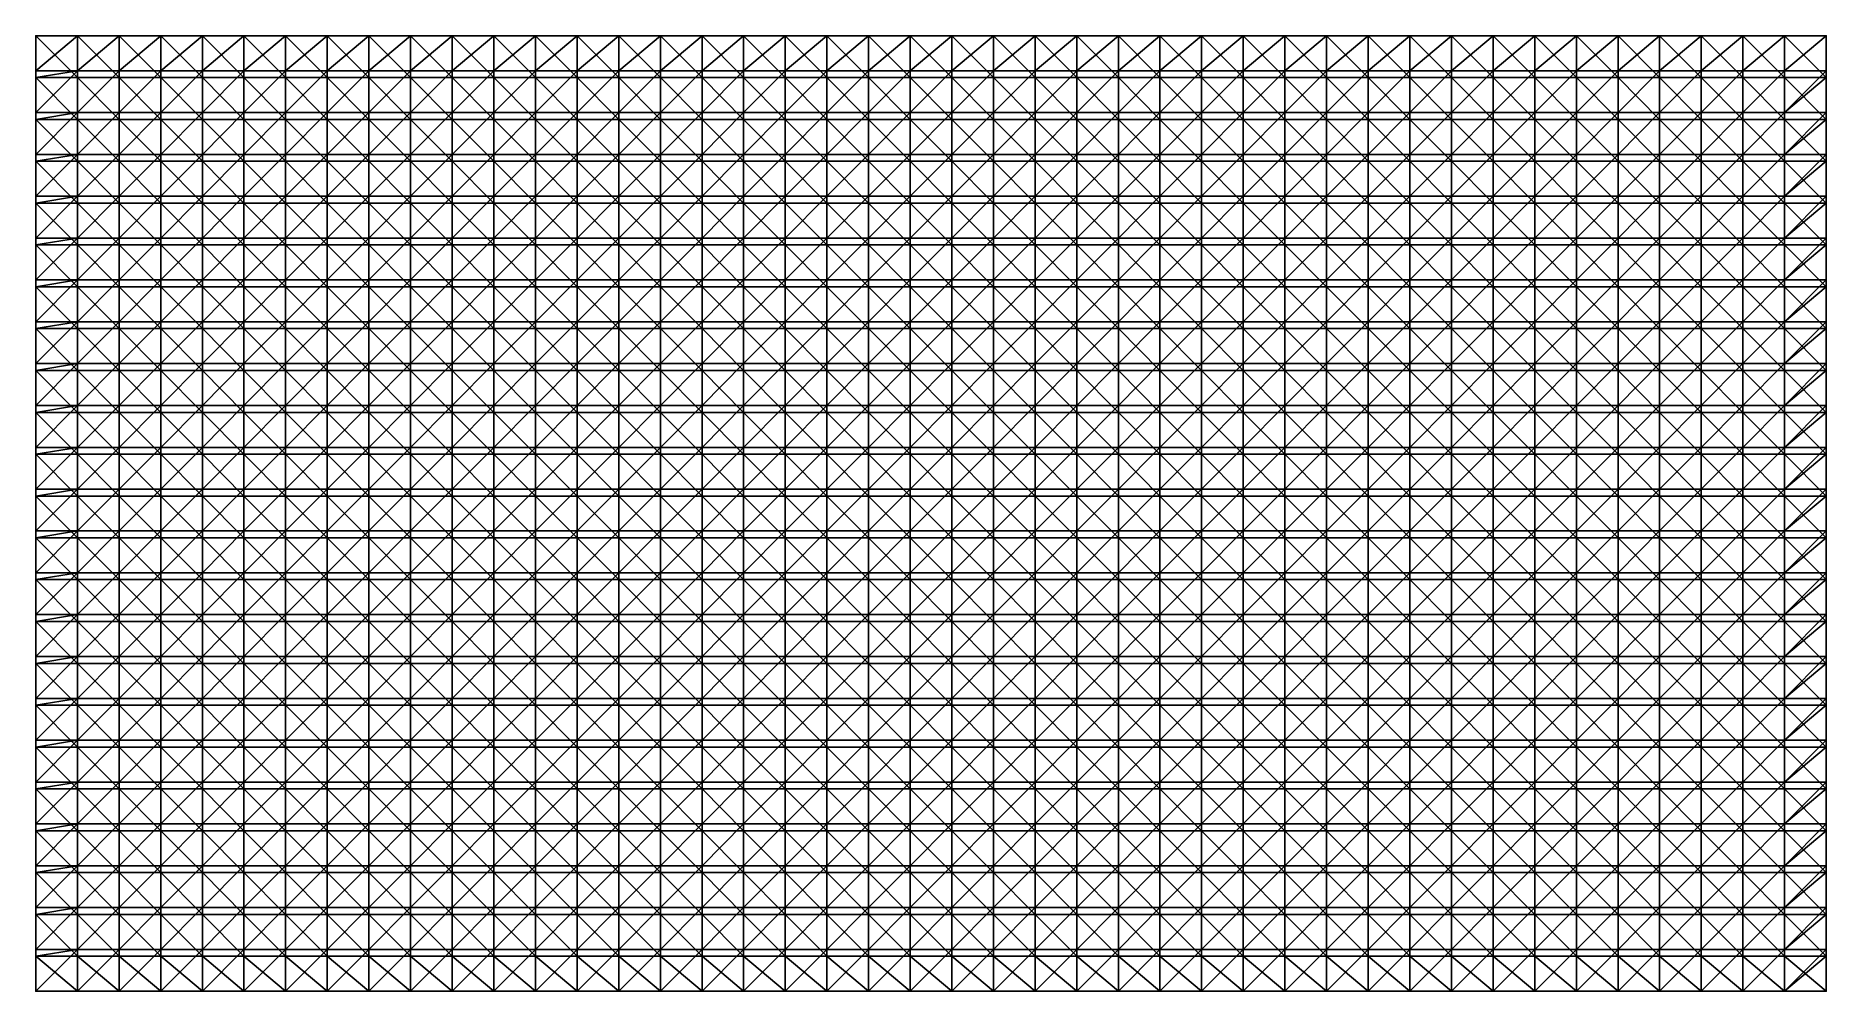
# Model space of a CAD drawing. Header units: inches. Extents: x 0 to 300, y 0 to 160.
import ezdxf

# ---------------------------------------------------------------- set-up
doc = ezdxf.new("R2010")
doc.units = ezdxf.units.IN
doc.header["$LTSCALE"] = 198.929398
doc.header["$MEASUREMENT"] = 0
for name, color, linetype in [('1', 7, 'CONTINUOUS'), ('2', 7, 'CONTINUOUS'), ('3', 7, 'CONTINUOUS'), ('4', 7, 'CONTINUOUS'), ('5', 7, 'CONTINUOUS'), ('6', 7, 'CONTINUOUS')]:
    doc.layers.add(name, color=color, linetype=linetype)

msp = doc.modelspace()

# ---------------------------------------------------------------- linework, layer by layer
at = {"layer": '1', "linetype": 'CONTINUOUS'}
for points in [[(0, 153, -153.04), (0, 153, -146.09), (0, 160, -153), (0, 153, -153.04)], [(0, 154.15, -160), (0, 153, -153.04), (0, 160, -160), (0, 154.15, -160)], [(0, 160, -160), (0, 153, -153.04), (0, 160, -153), (0, 160, -160)], [(0, 153, -146.09), (0, 153, -139.13), (0, 160, -146.09), (0, 153, -146.09)], [(0, 160, -153), (0, 153, -146.09), (0, 160, -146.09), (0, 160, -153)], [(0, 153, -139.13), (0, 153, -132.17), (0, 160, -139.13), (0, 153, -139.13)], [(0, 160, -146.09), (0, 153, -139.13), (0, 160, -145.99), (0, 160, -146.09)], [(0, 160, -145.99), (0, 153, -139.13), (0, 160, -139.13), (0, 160, -145.99)], [(0, 153, -132.17), (0, 153, -125.22), (0, 160, -132.17), (0, 153, -132.17)], [(0, 160, -139.13), (0, 153, -132.17), (0, 160, -138.99), (0, 160, -139.13)], [(0, 160, -138.99), (0, 153, -132.17), (0, 160, -132.17), (0, 160, -138.99)], [(0, 153, -125.22), (0, 153, -118.26), (0, 160, -125.22), (0, 153, -125.22)], [(0, 160, -132.17), (0, 153, -125.22), (0, 160, -131.98), (0, 160, -132.17)], [(0, 160, -131.98), (0, 153, -125.22), (0, 160, -125.22), (0, 160, -131.98)], [(0, 153, -118.26), (0, 153, -111.3), (0, 160, -118.26), (0, 153, -118.26)], [(0, 160, -125.22), (0, 153, -118.26), (0, 160, -124.97), (0, 160, -125.22)], [(0, 160, -124.97), (0, 153, -118.26), (0, 160, -118.26), (0, 160, -124.97)], [(0, 153, -111.3), (0, 153, -104.35), (0, 160, -111.3), (0, 153, -111.3)], [(0, 160, -118.26), (0, 153, -111.3), (0, 160, -117.97), (0, 160, -118.26)], [(0, 160, -117.97), (0, 153, -111.3), (0, 160, -111.3), (0, 160, -117.97)], [(0, 153, -104.35), (0, 153, -97.39), (0, 160, -104.35), (0, 153, -104.35)], [(0, 160, -111.3), (0, 153, -104.35), (0, 160, -110.96), (0, 160, -111.3)], [(0, 160, -110.96), (0, 153, -104.35), (0, 160, -104.35), (0, 160, -110.96)], [(0, 153, -97.39), (0, 153, -90.43), (0, 160, -97.39), (0, 153, -97.39)], [(0, 160, -104.35), (0, 153, -97.39), (0, 160, -103.95), (0, 160, -104.35)], [(0, 160, -103.95), (0, 153, -97.39), (0, 160, -97.39), (0, 160, -103.95)], [(0, 153, -90.43), (0, 153, -83.48), (0, 160, -90.43), (0, 153, -90.43)], [(0, 160, -97.39), (0, 153, -90.43), (0, 160, -96.94), (0, 160, -97.39)], [(0, 160, -96.94), (0, 153, -90.43), (0, 160, -90.43), (0, 160, -96.94)], [(0, 153, -83.48), (0, 153, -76.52), (0, 160, -83.48), (0, 153, -83.48)], [(0, 160, -90.43), (0, 153, -83.48), (0, 160, -89.94), (0, 160, -90.43)], [(0, 160, -89.94), (0, 153, -83.48), (0, 160, -83.48), (0, 160, -89.94)], [(0, 153, -76.52), (0, 153, -69.57), (0, 160, -76.52), (0, 153, -76.52)], [(0, 160, -83.48), (0, 153, -76.52), (0, 160, -82.93), (0, 160, -83.48)], [(0, 160, -82.93), (0, 153, -76.52), (0, 160, -76.52), (0, 160, -82.93)], [(0, 153, -69.57), (0, 153, -62.61), (0, 160, -69.57), (0, 153, -69.57)], [(0, 160, -76.52), (0, 153, -69.57), (0, 160, -75.92), (0, 160, -76.52)], [(0, 160, -75.92), (0, 153, -69.57), (0, 160, -69.57), (0, 160, -75.92)], [(0, 153, -62.61), (0, 153, -55.65), (0, 160, -62.61), (0, 153, -62.61)], [(0, 160, -69.57), (0, 153, -62.61), (0, 160, -68.92), (0, 160, -69.57)], [(0, 160, -68.92), (0, 153, -62.61), (0, 160, -62.61), (0, 160, -68.92)], [(0, 153, -55.65), (0, 153, -48.7), (0, 160, -55.65), (0, 153, -55.65)], [(0, 160, -62.61), (0, 153, -55.65), (0, 160, -61.91), (0, 160, -62.61)], [(0, 160, -61.91), (0, 153, -55.65), (0, 160, -55.65), (0, 160, -61.91)], [(0, 153, -48.7), (0, 153, -41.74), (0, 160, -48.7), (0, 153, -48.7)], [(0, 160, -55.65), (0, 153, -48.7), (0, 160, -54.9), (0, 160, -55.65)], [(0, 160, -54.9), (0, 153, -48.7), (0, 160, -48.7), (0, 160, -54.9)], [(0, 153, -41.74), (0, 153, -34.78), (0, 160, -41.74), (0, 153, -41.74)], [(0, 160, -48.7), (0, 153, -41.74), (0, 160, -47.9), (0, 160, -48.7)], [(0, 160, -47.9), (0, 153, -41.74), (0, 160, -41.74), (0, 160, -47.9)], [(0, 153, -34.78), (0, 153, -27.83), (0, 160, -34.78), (0, 153, -34.78)], [(0, 160, -41.74), (0, 153, -34.78), (0, 160, -40.89), (0, 160, -41.74)], [(0, 160, -40.89), (0, 153, -34.78), (0, 160, -34.78), (0, 160, -40.89)], [(0, 153, -27.83), (0, 153, -20.87), (0, 160, -27.83), (0, 153, -27.83)], [(0, 160, -34.78), (0, 153, -27.83), (0, 160, -33.88), (0, 160, -34.78)], [(0, 160, -33.88), (0, 153, -27.83), (0, 160, -27.83), (0, 160, -33.88)], [(0, 153, -20.87), (0, 153, -13.91), (0, 160, -20.87), (0, 153, -20.87)], [(0, 160, -27.83), (0, 153, -20.87), (0, 160, -26.87), (0, 160, -27.83)], [(0, 160, -26.87), (0, 153, -20.87), (0, 160, -20.87), (0, 160, -26.87)], [(0, 153, -13.91), (0, 153, -6.96), (0, 160, -13.91), (0, 153, -13.91)], [(0, 160, -20.87), (0, 153, -13.91), (0, 160, -19.87), (0, 160, -20.87)], [(0, 160, -19.87), (0, 153, -13.91), (0, 160, -13.91), (0, 160, -19.87)], [(0, 153, -6.96), (0, 153), (0, 160, -6.96), (0, 153, -6.96)], [(0, 160, -13.91), (0, 153, -6.96), (0, 160, -12.86), (0, 160, -13.91)], [(0, 160, -12.86), (0, 153, -6.96), (0, 160, -6.96), (0, 160, -12.86)], [(0, 160, -6.96), (0, 153), (0, 160, -5.85), (0, 160, -6.96)], [(0, 160, -5.85), (0, 153), (0, 160), (0, 160, -5.85)], [(0, 153, -160), (0, 153, -153.04), (0, 154.15, -160), (0, 153, -160)], [(0, 145.99, -153.04), (0, 145.99, -146.09), (0, 153, -153.04), (0, 145.99, -153.04)], [(0, 147.14, -160), (0, 145.99, -153.04), (0, 153, -160), (0, 147.14, -160)], [(0, 153, -160), (0, 145.99, -153.04), (0, 153, -153.04), (0, 153, -160)], [(0, 145.99, -146.09), (0, 145.99, -139.13), (0, 153, -146.09), (0, 145.99, -146.09)], [(0, 153, -153.04), (0, 145.99, -146.09), (0, 153, -146.09), (0, 153, -153.04)], [(0, 145.99, -139.13), (0, 145.99, -132.17), (0, 153, -139.13), (0, 145.99, -139.13)], [(0, 153, -146.09), (0, 145.99, -139.13), (0, 153, -139.13), (0, 153, -146.09)], [(0, 145.99, -132.17), (0, 145.99, -125.22), (0, 153, -132.17), (0, 145.99, -132.17)], [(0, 153, -139.13), (0, 145.99, -132.17), (0, 153, -132.17), (0, 153, -139.13)], [(0, 145.99, -125.22), (0, 145.99, -118.26), (0, 153, -125.22), (0, 145.99, -125.22)], [(0, 153, -132.17), (0, 145.99, -125.22), (0, 153, -125.22), (0, 153, -132.17)], [(0, 145.99, -118.26), (0, 145.99, -111.3), (0, 153, -118.26), (0, 145.99, -118.26)], [(0, 153, -125.22), (0, 145.99, -118.26), (0, 153, -118.26), (0, 153, -125.22)], [(0, 145.99, -111.3), (0, 145.99, -104.35), (0, 153, -111.3), (0, 145.99, -111.3)], [(0, 153, -118.26), (0, 145.99, -111.3), (0, 153, -111.3), (0, 153, -118.26)], [(0, 145.99, -104.35), (0, 145.99, -97.39), (0, 153, -104.35), (0, 145.99, -104.35)], [(0, 153, -111.3), (0, 145.99, -104.35), (0, 153, -104.35), (0, 153, -111.3)], [(0, 145.99, -97.39), (0, 145.99, -90.43), (0, 153, -97.39), (0, 145.99, -97.39)], [(0, 153, -104.35), (0, 145.99, -97.39), (0, 153, -97.39), (0, 153, -104.35)], [(0, 145.99, -90.43), (0, 145.99, -83.48), (0, 153, -90.43), (0, 145.99, -90.43)], [(0, 153, -97.39), (0, 145.99, -90.43), (0, 153, -90.43), (0, 153, -97.39)], [(0, 145.99, -83.48), (0, 145.99, -76.52), (0, 153, -83.48), (0, 145.99, -83.48)], [(0, 153, -90.43), (0, 145.99, -83.48), (0, 153, -83.48), (0, 153, -90.43)], [(0, 145.99, -76.52), (0, 145.99, -69.57), (0, 153, -76.52), (0, 145.99, -76.52)], [(0, 153, -83.48), (0, 145.99, -76.52), (0, 153, -76.52), (0, 153, -83.48)], [(0, 145.99, -69.57), (0, 145.99, -62.61), (0, 153, -69.57), (0, 145.99, -69.57)], [(0, 153, -76.52), (0, 145.99, -69.57), (0, 153, -69.57), (0, 153, -76.52)], [(0, 145.99, -62.61), (0, 145.99, -55.65), (0, 153, -62.61), (0, 145.99, -62.61)], [(0, 153, -69.57), (0, 145.99, -62.61), (0, 153, -62.61), (0, 153, -69.57)], [(0, 145.99, -55.65), (0, 145.99, -48.7), (0, 153, -55.65), (0, 145.99, -55.65)], [(0, 153, -62.61), (0, 145.99, -55.65), (0, 153, -55.65), (0, 153, -62.61)], [(0, 145.99, -48.7), (0, 145.99, -41.74), (0, 153, -48.7), (0, 145.99, -48.7)], [(0, 153, -55.65), (0, 145.99, -48.7), (0, 153, -48.7), (0, 153, -55.65)], [(0, 145.99, -41.74), (0, 145.99, -34.78), (0, 153, -41.74), (0, 145.99, -41.74)], [(0, 153, -48.7), (0, 145.99, -41.74), (0, 153, -41.74), (0, 153, -48.7)], [(0, 145.99, -34.78), (0, 145.99, -27.83), (0, 153, -34.78), (0, 145.99, -34.78)], [(0, 153, -41.74), (0, 145.99, -34.78), (0, 153, -34.78), (0, 153, -41.74)], [(0, 145.99, -27.83), (0, 145.99, -20.87), (0, 153, -27.83), (0, 145.99, -27.83)], [(0, 153, -34.78), (0, 145.99, -27.83), (0, 153, -27.83), (0, 153, -34.78)], [(0, 145.99, -20.87), (0, 145.99, -13.91), (0, 153, -20.87), (0, 145.99, -20.87)], [(0, 153, -27.83), (0, 145.99, -20.87), (0, 153, -20.87), (0, 153, -27.83)], [(0, 145.99, -13.91), (0, 145.99, -6.96), (0, 153, -13.91), (0, 145.99, -13.91)], [(0, 153, -20.87), (0, 145.99, -13.91), (0, 153, -13.91), (0, 153, -20.87)], [(0, 145.99, -6.96), (0, 145.99), (0, 153, -6.96), (0, 145.99, -6.96)], [(0, 153, -13.91), (0, 145.99, -6.96), (0, 153, -6.96), (0, 153, -13.91)], [(0, 153, -6.96), (0, 145.99), (0, 153), (0, 153, -6.96)], [(0, 145.99, -160), (0, 145.99, -153.04), (0, 147.14, -160), (0, 145.99, -160)], [(0, 138.99, -153.04), (0, 138.99, -146.09), (0, 145.99, -153.04), (0, 138.99, -153.04)], [(0, 140.13, -160), (0, 138.99, -153.04), (0, 145.99, -160), (0, 140.13, -160)], [(0, 145.99, -160), (0, 138.99, -153.04), (0, 145.99, -153.04), (0, 145.99, -160)], [(0, 138.99, -146.09), (0, 138.99, -139.13), (0, 145.99, -146.09), (0, 138.99, -146.09)], [(0, 145.99, -153.04), (0, 138.99, -146.09), (0, 145.99, -146.09), (0, 145.99, -153.04)], [(0, 138.99, -139.13), (0, 138.99, -132.17), (0, 145.99, -139.13), (0, 138.99, -139.13)], [(0, 145.99, -146.09), (0, 138.99, -139.13), (0, 145.99, -139.13), (0, 145.99, -146.09)], [(0, 138.99, -132.17), (0, 138.99, -125.22), (0, 145.99, -132.17), (0, 138.99, -132.17)], [(0, 145.99, -139.13), (0, 138.99, -132.17), (0, 145.99, -132.17), (0, 145.99, -139.13)], [(0, 138.99, -125.22), (0, 138.99, -118.26), (0, 145.99, -125.22), (0, 138.99, -125.22)], [(0, 145.99, -132.17), (0, 138.99, -125.22), (0, 145.99, -125.22), (0, 145.99, -132.17)], [(0, 138.99, -118.26), (0, 138.99, -111.3), (0, 145.99, -118.26), (0, 138.99, -118.26)], [(0, 145.99, -125.22), (0, 138.99, -118.26), (0, 145.99, -118.26), (0, 145.99, -125.22)], [(0, 138.99, -111.3), (0, 138.99, -104.35), (0, 145.99, -111.3), (0, 138.99, -111.3)], [(0, 145.99, -118.26), (0, 138.99, -111.3), (0, 145.99, -111.3), (0, 145.99, -118.26)], [(0, 138.99, -104.35), (0, 138.99, -97.39), (0, 145.99, -104.35), (0, 138.99, -104.35)], [(0, 145.99, -111.3), (0, 138.99, -104.35), (0, 145.99, -104.35), (0, 145.99, -111.3)], [(0, 138.99, -97.39), (0, 138.99, -90.43), (0, 145.99, -97.39), (0, 138.99, -97.39)], [(0, 145.99, -104.35), (0, 138.99, -97.39), (0, 145.99, -97.39), (0, 145.99, -104.35)], [(0, 138.99, -90.43), (0, 138.99, -83.48), (0, 145.99, -90.43), (0, 138.99, -90.43)], [(0, 145.99, -97.39), (0, 138.99, -90.43), (0, 145.99, -90.43), (0, 145.99, -97.39)], [(0, 138.99, -83.48), (0, 138.99, -76.52), (0, 145.99, -83.48), (0, 138.99, -83.48)], [(0, 145.99, -90.43), (0, 138.99, -83.48), (0, 145.99, -83.48), (0, 145.99, -90.43)], [(0, 138.99, -76.52), (0, 138.99, -69.57), (0, 145.99, -76.52), (0, 138.99, -76.52)], [(0, 145.99, -83.48), (0, 138.99, -76.52), (0, 145.99, -76.52), (0, 145.99, -83.48)], [(0, 138.99, -69.57), (0, 138.99, -62.61), (0, 145.99, -69.57), (0, 138.99, -69.57)], [(0, 145.99, -76.52), (0, 138.99, -69.57), (0, 145.99, -69.57), (0, 145.99, -76.52)], [(0, 138.99, -62.61), (0, 138.99, -55.65), (0, 145.99, -62.61), (0, 138.99, -62.61)], [(0, 145.99, -69.57), (0, 138.99, -62.61), (0, 145.99, -62.61), (0, 145.99, -69.57)], [(0, 138.99, -55.65), (0, 138.99, -48.7), (0, 145.99, -55.65), (0, 138.99, -55.65)], [(0, 145.99, -62.61), (0, 138.99, -55.65), (0, 145.99, -55.65), (0, 145.99, -62.61)], [(0, 138.99, -48.7), (0, 138.99, -41.74), (0, 145.99, -48.7), (0, 138.99, -48.7)], [(0, 145.99, -55.65), (0, 138.99, -48.7), (0, 145.99, -48.7), (0, 145.99, -55.65)], [(0, 138.99, -41.74), (0, 138.99, -34.78), (0, 145.99, -41.74), (0, 138.99, -41.74)], [(0, 145.99, -48.7), (0, 138.99, -41.74), (0, 145.99, -41.74), (0, 145.99, -48.7)], [(0, 138.99, -34.78), (0, 138.99, -27.83), (0, 145.99, -34.78), (0, 138.99, -34.78)], [(0, 145.99, -41.74), (0, 138.99, -34.78), (0, 145.99, -34.78), (0, 145.99, -41.74)], [(0, 138.99, -27.83), (0, 138.99, -20.87), (0, 145.99, -27.83), (0, 138.99, -27.83)], [(0, 145.99, -34.78), (0, 138.99, -27.83), (0, 145.99, -27.83), (0, 145.99, -34.78)], [(0, 138.99, -20.87), (0, 138.99, -13.91), (0, 145.99, -20.87), (0, 138.99, -20.87)], [(0, 145.99, -27.83), (0, 138.99, -20.87), (0, 145.99, -20.87), (0, 145.99, -27.83)], [(0, 138.99, -13.91), (0, 138.99, -6.96), (0, 145.99, -13.91), (0, 138.99, -13.91)], [(0, 145.99, -20.87), (0, 138.99, -13.91), (0, 145.99, -13.91), (0, 145.99, -20.87)], [(0, 138.99, -6.96), (0, 138.99), (0, 145.99, -6.96), (0, 138.99, -6.96)], [(0, 145.99, -13.91), (0, 138.99, -6.96), (0, 145.99, -6.96), (0, 145.99, -13.91)], [(0, 145.99, -6.96), (0, 138.99), (0, 145.99), (0, 145.99, -6.96)], [(0, 138.99, -160), (0, 138.99, -153.04), (0, 140.13, -160), (0, 138.99, -160)], [(0, 131.98, -153.04), (0, 131.98, -146.09), (0, 138.99, -153.04), (0, 131.98, -153.04)], [(0, 133.13, -160), (0, 131.98, -153.04), (0, 138.99, -160), (0, 133.13, -160)], [(0, 138.99, -160), (0, 131.98, -153.04), (0, 138.99, -153.04), (0, 138.99, -160)], [(0, 131.98, -146.09), (0, 131.98, -139.13), (0, 138.99, -146.09), (0, 131.98, -146.09)], [(0, 138.99, -153.04), (0, 131.98, -146.09), (0, 138.99, -146.09), (0, 138.99, -153.04)], [(0, 131.98, -139.13), (0, 131.98, -132.17), (0, 138.99, -139.13), (0, 131.98, -139.13)], [(0, 138.99, -146.09), (0, 131.98, -139.13), (0, 138.99, -139.13), (0, 138.99, -146.09)], [(0, 131.98, -132.17), (0, 131.98, -125.22), (0, 138.99, -132.17), (0, 131.98, -132.17)], [(0, 138.99, -139.13), (0, 131.98, -132.17), (0, 138.99, -132.17), (0, 138.99, -139.13)], [(0, 131.98, -125.22), (0, 131.98, -118.26), (0, 138.99, -125.22), (0, 131.98, -125.22)], [(0, 138.99, -132.17), (0, 131.98, -125.22), (0, 138.99, -125.22), (0, 138.99, -132.17)], [(0, 131.98, -118.26), (0, 131.98, -111.3), (0, 138.99, -118.26), (0, 131.98, -118.26)], [(0, 138.99, -125.22), (0, 131.98, -118.26), (0, 138.99, -118.26), (0, 138.99, -125.22)], [(0, 131.98, -111.3), (0, 131.98, -104.35), (0, 138.99, -111.3), (0, 131.98, -111.3)], [(0, 138.99, -118.26), (0, 131.98, -111.3), (0, 138.99, -111.3), (0, 138.99, -118.26)], [(0, 131.98, -104.35), (0, 131.98, -97.39), (0, 138.99, -104.35), (0, 131.98, -104.35)], [(0, 138.99, -111.3), (0, 131.98, -104.35), (0, 138.99, -104.35), (0, 138.99, -111.3)], [(0, 131.98, -97.39), (0, 131.98, -90.43), (0, 138.99, -97.39), (0, 131.98, -97.39)], [(0, 138.99, -104.35), (0, 131.98, -97.39), (0, 138.99, -97.39), (0, 138.99, -104.35)], [(0, 131.98, -90.43), (0, 131.98, -83.48), (0, 138.99, -90.43), (0, 131.98, -90.43)], [(0, 138.99, -97.39), (0, 131.98, -90.43), (0, 138.99, -90.43), (0, 138.99, -97.39)], [(0, 131.98, -83.48), (0, 131.98, -76.52), (0, 138.99, -83.48), (0, 131.98, -83.48)], [(0, 138.99, -90.43), (0, 131.98, -83.48), (0, 138.99, -83.48), (0, 138.99, -90.43)], [(0, 131.98, -76.52), (0, 131.98, -69.57), (0, 138.99, -76.52), (0, 131.98, -76.52)], [(0, 138.99, -83.48), (0, 131.98, -76.52), (0, 138.99, -76.52), (0, 138.99, -83.48)], [(0, 131.98, -69.57), (0, 131.98, -62.61), (0, 138.99, -69.57), (0, 131.98, -69.57)], [(0, 138.99, -76.52), (0, 131.98, -69.57), (0, 138.99, -69.57), (0, 138.99, -76.52)], [(0, 131.98, -62.61), (0, 131.98, -55.65), (0, 138.99, -62.61), (0, 131.98, -62.61)], [(0, 138.99, -69.57), (0, 131.98, -62.61), (0, 138.99, -62.61), (0, 138.99, -69.57)], [(0, 131.98, -55.65), (0, 131.98, -48.7), (0, 138.99, -55.65), (0, 131.98, -55.65)], [(0, 138.99, -62.61), (0, 131.98, -55.65), (0, 138.99, -55.65), (0, 138.99, -62.61)], [(0, 131.98, -48.7), (0, 131.98, -41.74), (0, 138.99, -48.7), (0, 131.98, -48.7)], [(0, 138.99, -55.65), (0, 131.98, -48.7), (0, 138.99, -48.7), (0, 138.99, -55.65)], [(0, 131.98, -41.74), (0, 131.98, -34.78), (0, 138.99, -41.74), (0, 131.98, -41.74)], [(0, 138.99, -48.7), (0, 131.98, -41.74), (0, 138.99, -41.74), (0, 138.99, -48.7)], [(0, 131.98, -34.78), (0, 131.98, -27.83), (0, 138.99, -34.78), (0, 131.98, -34.78)], [(0, 138.99, -41.74), (0, 131.98, -34.78), (0, 138.99, -34.78), (0, 138.99, -41.74)], [(0, 131.98, -27.83), (0, 131.98, -20.87), (0, 138.99, -27.83), (0, 131.98, -27.83)], [(0, 138.99, -34.78), (0, 131.98, -27.83), (0, 138.99, -27.83), (0, 138.99, -34.78)], [(0, 131.98, -20.87), (0, 131.98, -13.91), (0, 138.99, -20.87), (0, 131.98, -20.87)], [(0, 138.99, -27.83), (0, 131.98, -20.87), (0, 138.99, -20.87), (0, 138.99, -27.83)], [(0, 131.98, -13.91), (0, 131.98, -6.96), (0, 138.99, -13.91), (0, 131.98, -13.91)], [(0, 138.99, -20.87), (0, 131.98, -13.91), (0, 138.99, -13.91), (0, 138.99, -20.87)], [(0, 131.98, -6.96), (0, 131.98), (0, 138.99, -6.96), (0, 131.98, -6.96)], [(0, 138.99, -13.91), (0, 131.98, -6.96), (0, 138.99, -6.96), (0, 138.99, -13.91)], [(0, 138.99, -6.96), (0, 131.98), (0, 138.99), (0, 138.99, -6.96)], [(0, 131.98, -160), (0, 131.98, -153.04), (0, 133.13, -160), (0, 131.98, -160)], [(0, 124.97, -153.04), (0, 124.97, -146.09), (0, 131.98, -153.04), (0, 124.97, -153.04)], [(0, 126.12, -160), (0, 124.97, -153.04), (0, 131.98, -160), (0, 126.12, -160)], [(0, 131.98, -160), (0, 124.97, -153.04), (0, 131.98, -153.04), (0, 131.98, -160)], [(0, 124.97, -146.09), (0, 124.97, -139.13), (0, 131.98, -146.09), (0, 124.97, -146.09)], [(0, 131.98, -153.04), (0, 124.97, -146.09), (0, 131.98, -146.09), (0, 131.98, -153.04)], [(0, 124.97, -139.13), (0, 124.97, -132.17), (0, 131.98, -139.13), (0, 124.97, -139.13)], [(0, 131.98, -146.09), (0, 124.97, -139.13), (0, 131.98, -139.13), (0, 131.98, -146.09)], [(0, 124.97, -132.17), (0, 124.97, -125.22), (0, 131.98, -132.17), (0, 124.97, -132.17)], [(0, 131.98, -139.13), (0, 124.97, -132.17), (0, 131.98, -132.17), (0, 131.98, -139.13)], [(0, 124.97, -125.22), (0, 124.97, -118.26), (0, 131.98, -125.22), (0, 124.97, -125.22)], [(0, 131.98, -132.17), (0, 124.97, -125.22), (0, 131.98, -125.22), (0, 131.98, -132.17)], [(0, 124.97, -118.26), (0, 124.97, -111.3), (0, 131.98, -118.26), (0, 124.97, -118.26)], [(0, 131.98, -125.22), (0, 124.97, -118.26), (0, 131.98, -118.26), (0, 131.98, -125.22)], [(0, 124.97, -111.3), (0, 124.97, -104.35), (0, 131.98, -111.3), (0, 124.97, -111.3)], [(0, 131.98, -118.26), (0, 124.97, -111.3), (0, 131.98, -111.3), (0, 131.98, -118.26)], [(0, 124.97, -104.35), (0, 124.97, -97.39), (0, 131.98, -104.35), (0, 124.97, -104.35)], [(0, 131.98, -111.3), (0, 124.97, -104.35), (0, 131.98, -104.35), (0, 131.98, -111.3)], [(0, 124.97, -97.39), (0, 124.97, -90.43), (0, 131.98, -97.39), (0, 124.97, -97.39)], [(0, 131.98, -104.35), (0, 124.97, -97.39), (0, 131.98, -97.39), (0, 131.98, -104.35)], [(0, 124.97, -90.43), (0, 124.97, -83.48), (0, 131.98, -90.43), (0, 124.97, -90.43)], [(0, 131.98, -97.39), (0, 124.97, -90.43), (0, 131.98, -90.43), (0, 131.98, -97.39)], [(0, 124.97, -83.48), (0, 124.97, -76.52), (0, 131.98, -83.48), (0, 124.97, -83.48)], [(0, 131.98, -90.43), (0, 124.97, -83.48), (0, 131.98, -83.48), (0, 131.98, -90.43)], [(0, 124.97, -76.52), (0, 124.97, -69.57), (0, 131.98, -76.52), (0, 124.97, -76.52)], [(0, 131.98, -83.48), (0, 124.97, -76.52), (0, 131.98, -76.52), (0, 131.98, -83.48)], [(0, 124.97, -69.57), (0, 124.97, -62.61), (0, 131.98, -69.57), (0, 124.97, -69.57)], [(0, 131.98, -76.52), (0, 124.97, -69.57), (0, 131.98, -69.57), (0, 131.98, -76.52)], [(0, 124.97, -62.61), (0, 124.97, -55.65), (0, 131.98, -62.61), (0, 124.97, -62.61)], [(0, 131.98, -69.57), (0, 124.97, -62.61), (0, 131.98, -62.61), (0, 131.98, -69.57)], [(0, 124.97, -55.65), (0, 124.97, -48.7), (0, 131.98, -55.65), (0, 124.97, -55.65)], [(0, 131.98, -62.61), (0, 124.97, -55.65), (0, 131.98, -55.65), (0, 131.98, -62.61)], [(0, 124.97, -48.7), (0, 124.97, -41.74), (0, 131.98, -48.7), (0, 124.97, -48.7)], [(0, 131.98, -55.65), (0, 124.97, -48.7), (0, 131.98, -48.7), (0, 131.98, -55.65)], [(0, 124.97, -41.74), (0, 124.97, -34.78), (0, 131.98, -41.74), (0, 124.97, -41.74)], [(0, 131.98, -48.7), (0, 124.97, -41.74), (0, 131.98, -41.74), (0, 131.98, -48.7)], [(0, 124.97, -34.78), (0, 124.97, -27.83), (0, 131.98, -34.78), (0, 124.97, -34.78)], [(0, 131.98, -41.74), (0, 124.97, -34.78), (0, 131.98, -34.78), (0, 131.98, -41.74)], [(0, 124.97, -27.83), (0, 124.97, -20.87), (0, 131.98, -27.83), (0, 124.97, -27.83)], [(0, 131.98, -34.78), (0, 124.97, -27.83), (0, 131.98, -27.83), (0, 131.98, -34.78)], [(0, 124.97, -20.87), (0, 124.97, -13.91), (0, 131.98, -20.87), (0, 124.97, -20.87)], [(0, 131.98, -27.83), (0, 124.97, -20.87), (0, 131.98, -20.87), (0, 131.98, -27.83)], [(0, 124.97, -13.91), (0, 124.97, -6.96), (0, 131.98, -13.91), (0, 124.97, -13.91)], [(0, 131.98, -20.87), (0, 124.97, -13.91), (0, 131.98, -13.91), (0, 131.98, -20.87)], [(0, 124.97, -6.96), (0, 124.97), (0, 131.98, -6.96), (0, 124.97, -6.96)], [(0, 131.98, -13.91), (0, 124.97, -6.96), (0, 131.98, -6.96), (0, 131.98, -13.91)], [(0, 131.98, -6.96), (0, 124.97), (0, 131.98), (0, 131.98, -6.96)], [(0, 124.97, -160), (0, 124.97, -153.04), (0, 126.12, -160), (0, 124.97, -160)], [(0, 117.97, -153.04), (0, 117.97, -146.09), (0, 124.97, -153.04), (0, 117.97, -153.04)], [(0, 119.11, -160), (0, 117.97, -153.04), (0, 124.97, -160), (0, 119.11, -160)], [(0, 124.97, -160), (0, 117.97, -153.04), (0, 124.97, -153.04), (0, 124.97, -160)], [(0, 117.97, -146.09), (0, 117.97, -139.13), (0, 124.97, -146.09), (0, 117.97, -146.09)], [(0, 124.97, -153.04), (0, 117.97, -146.09), (0, 124.97, -146.09), (0, 124.97, -153.04)], [(0, 117.97, -139.13), (0, 117.97, -132.17), (0, 124.97, -139.13), (0, 117.97, -139.13)], [(0, 124.97, -146.09), (0, 117.97, -139.13), (0, 124.97, -139.13), (0, 124.97, -146.09)], [(0, 117.97, -132.17), (0, 117.97, -125.22), (0, 124.97, -132.17), (0, 117.97, -132.17)], [(0, 124.97, -139.13), (0, 117.97, -132.17), (0, 124.97, -132.17), (0, 124.97, -139.13)], [(0, 117.97, -125.22), (0, 117.97, -118.26), (0, 124.97, -125.22), (0, 117.97, -125.22)], [(0, 124.97, -132.17), (0, 117.97, -125.22), (0, 124.97, -125.22), (0, 124.97, -132.17)], [(0, 117.97, -118.26), (0, 117.97, -111.3), (0, 124.97, -118.26), (0, 117.97, -118.26)], [(0, 124.97, -125.22), (0, 117.97, -118.26), (0, 124.97, -118.26), (0, 124.97, -125.22)], [(0, 117.97, -111.3), (0, 117.97, -104.35), (0, 124.97, -111.3), (0, 117.97, -111.3)], [(0, 124.97, -118.26), (0, 117.97, -111.3), (0, 124.97, -111.3), (0, 124.97, -118.26)], [(0, 117.97, -104.35), (0, 117.97, -97.39), (0, 124.97, -104.35), (0, 117.97, -104.35)], [(0, 124.97, -111.3), (0, 117.97, -104.35), (0, 124.97, -104.35), (0, 124.97, -111.3)], [(0, 117.97, -97.39), (0, 117.97, -90.43), (0, 124.97, -97.39), (0, 117.97, -97.39)], [(0, 124.97, -104.35), (0, 117.97, -97.39), (0, 124.97, -97.39), (0, 124.97, -104.35)], [(0, 117.97, -90.43), (0, 117.97, -83.48), (0, 124.97, -90.43), (0, 117.97, -90.43)], [(0, 124.97, -97.39), (0, 117.97, -90.43), (0, 124.97, -90.43), (0, 124.97, -97.39)], [(0, 117.97, -83.48), (0, 117.97, -76.52), (0, 124.97, -83.48), (0, 117.97, -83.48)], [(0, 124.97, -90.43), (0, 117.97, -83.48), (0, 124.97, -83.48), (0, 124.97, -90.43)], [(0, 117.97, -76.52), (0, 117.97, -69.57), (0, 124.97, -76.52), (0, 117.97, -76.52)], [(0, 124.97, -83.48), (0, 117.97, -76.52), (0, 124.97, -76.52), (0, 124.97, -83.48)], [(0, 117.97, -69.57), (0, 117.97, -62.61), (0, 124.97, -69.57), (0, 117.97, -69.57)], [(0, 124.97, -76.52), (0, 117.97, -69.57), (0, 124.97, -69.57), (0, 124.97, -76.52)], [(0, 117.97, -62.61), (0, 117.97, -55.65), (0, 124.97, -62.61), (0, 117.97, -62.61)], [(0, 124.97, -69.57), (0, 117.97, -62.61), (0, 124.97, -62.61), (0, 124.97, -69.57)], [(0, 117.97, -55.65), (0, 117.97, -48.7), (0, 124.97, -55.65), (0, 117.97, -55.65)], [(0, 124.97, -62.61), (0, 117.97, -55.65), (0, 124.97, -55.65), (0, 124.97, -62.61)], [(0, 117.97, -48.7), (0, 117.97, -41.74), (0, 124.97, -48.7), (0, 117.97, -48.7)], [(0, 124.97, -55.65), (0, 117.97, -48.7), (0, 124.97, -48.7), (0, 124.97, -55.65)], [(0, 117.97, -41.74), (0, 117.97, -34.78), (0, 124.97, -41.74), (0, 117.97, -41.74)], [(0, 124.97, -48.7), (0, 117.97, -41.74), (0, 124.97, -41.74), (0, 124.97, -48.7)], [(0, 117.97, -34.78), (0, 117.97, -27.83), (0, 124.97, -34.78), (0, 117.97, -34.78)], [(0, 124.97, -41.74), (0, 117.97, -34.78), (0, 124.97, -34.78), (0, 124.97, -41.74)], [(0, 117.97, -27.83), (0, 117.97, -20.87), (0, 124.97, -27.83), (0, 117.97, -27.83)], [(0, 124.97, -34.78), (0, 117.97, -27.83), (0, 124.97, -27.83), (0, 124.97, -34.78)], [(0, 117.97, -20.87), (0, 117.97, -13.91), (0, 124.97, -20.87), (0, 117.97, -20.87)], [(0, 124.97, -27.83), (0, 117.97, -20.87), (0, 124.97, -20.87), (0, 124.97, -27.83)], [(0, 117.97, -13.91), (0, 117.97, -6.96), (0, 124.97, -13.91), (0, 117.97, -13.91)], [(0, 124.97, -20.87), (0, 117.97, -13.91), (0, 124.97, -13.91), (0, 124.97, -20.87)], [(0, 117.97, -6.96), (0, 117.97), (0, 124.97, -6.96), (0, 117.97, -6.96)], [(0, 124.97, -13.91), (0, 117.97, -6.96), (0, 124.97, -6.96), (0, 124.97, -13.91)], [(0, 124.97, -6.96), (0, 117.97), (0, 124.97), (0, 124.97, -6.96)], [(0, 117.97, -160), (0, 117.97, -153.04), (0, 119.11, -160), (0, 117.97, -160)], [(0, 110.96, -153.04), (0, 110.96, -146.09), (0, 117.97, -153.04), (0, 110.96, -153.04)], [(0, 112.11, -160), (0, 110.96, -153.04), (0, 117.97, -160), (0, 112.11, -160)], [(0, 117.97, -160), (0, 110.96, -153.04), (0, 117.97, -153.04), (0, 117.97, -160)], [(0, 110.96, -146.09), (0, 110.96, -139.13), (0, 117.97, -146.09), (0, 110.96, -146.09)], [(0, 117.97, -153.04), (0, 110.96, -146.09), (0, 117.97, -146.09), (0, 117.97, -153.04)], [(0, 110.96, -139.13), (0, 110.96, -132.17), (0, 117.97, -139.13), (0, 110.96, -139.13)], [(0, 117.97, -146.09), (0, 110.96, -139.13), (0, 117.97, -139.13), (0, 117.97, -146.09)], [(0, 110.96, -132.17), (0, 110.96, -125.22), (0, 117.97, -132.17), (0, 110.96, -132.17)], [(0, 117.97, -139.13), (0, 110.96, -132.17), (0, 117.97, -132.17), (0, 117.97, -139.13)], [(0, 110.96, -125.22), (0, 110.96, -118.26), (0, 117.97, -125.22), (0, 110.96, -125.22)], [(0, 117.97, -132.17), (0, 110.96, -125.22), (0, 117.97, -125.22), (0, 117.97, -132.17)], [(0, 110.96, -118.26), (0, 110.96, -111.3), (0, 117.97, -118.26), (0, 110.96, -118.26)], [(0, 117.97, -125.22), (0, 110.96, -118.26), (0, 117.97, -118.26), (0, 117.97, -125.22)], [(0, 110.96, -111.3), (0, 110.96, -104.35), (0, 117.97, -111.3), (0, 110.96, -111.3)], [(0, 117.97, -118.26), (0, 110.96, -111.3), (0, 117.97, -111.3), (0, 117.97, -118.26)], [(0, 110.96, -104.35), (0, 110.96, -97.39), (0, 117.97, -104.35), (0, 110.96, -104.35)], [(0, 117.97, -111.3), (0, 110.96, -104.35), (0, 117.97, -104.35), (0, 117.97, -111.3)], [(0, 110.96, -97.39), (0, 110.96, -90.43), (0, 117.97, -97.39), (0, 110.96, -97.39)], [(0, 117.97, -104.35), (0, 110.96, -97.39), (0, 117.97, -97.39), (0, 117.97, -104.35)], [(0, 110.96, -90.43), (0, 110.96, -83.48), (0, 117.97, -90.43), (0, 110.96, -90.43)], [(0, 117.97, -97.39), (0, 110.96, -90.43), (0, 117.97, -90.43), (0, 117.97, -97.39)], [(0, 110.96, -83.48), (0, 110.96, -76.52), (0, 117.97, -83.48), (0, 110.96, -83.48)], [(0, 117.97, -90.43), (0, 110.96, -83.48), (0, 117.97, -83.48), (0, 117.97, -90.43)], [(0, 110.96, -76.52), (0, 110.96, -69.57), (0, 117.97, -76.52), (0, 110.96, -76.52)], [(0, 117.97, -83.48), (0, 110.96, -76.52), (0, 117.97, -76.52), (0, 117.97, -83.48)], [(0, 110.96, -69.57), (0, 110.96, -62.61), (0, 117.97, -69.57), (0, 110.96, -69.57)], [(0, 117.97, -76.52), (0, 110.96, -69.57), (0, 117.97, -69.57), (0, 117.97, -76.52)], [(0, 110.96, -62.61), (0, 110.96, -55.65), (0, 117.97, -62.61), (0, 110.96, -62.61)], [(0, 117.97, -69.57), (0, 110.96, -62.61), (0, 117.97, -62.61), (0, 117.97, -69.57)], [(0, 110.96, -55.65), (0, 110.96, -48.7), (0, 117.97, -55.65), (0, 110.96, -55.65)], [(0, 117.97, -62.61), (0, 110.96, -55.65), (0, 117.97, -55.65), (0, 117.97, -62.61)], [(0, 110.96, -48.7), (0, 110.96, -41.74), (0, 117.97, -48.7), (0, 110.96, -48.7)], [(0, 117.97, -55.65), (0, 110.96, -48.7), (0, 117.97, -48.7), (0, 117.97, -55.65)], [(0, 110.96, -41.74), (0, 110.96, -34.78), (0, 117.97, -41.74), (0, 110.96, -41.74)], [(0, 117.97, -48.7), (0, 110.96, -41.74), (0, 117.97, -41.74), (0, 117.97, -48.7)], [(0, 110.96, -34.78), (0, 110.96, -27.83), (0, 117.97, -34.78), (0, 110.96, -34.78)], [(0, 117.97, -41.74), (0, 110.96, -34.78), (0, 117.97, -34.78), (0, 117.97, -41.74)], [(0, 110.96, -27.83), (0, 110.96, -20.87), (0, 117.97, -27.83), (0, 110.96, -27.83)], [(0, 117.97, -34.78), (0, 110.96, -27.83), (0, 117.97, -27.83), (0, 117.97, -34.78)], [(0, 110.96, -20.87), (0, 110.96, -13.91), (0, 117.97, -20.87), (0, 110.96, -20.87)], [(0, 117.97, -27.83), (0, 110.96, -20.87), (0, 117.97, -20.87), (0, 117.97, -27.83)], [(0, 110.96, -13.91), (0, 110.96, -6.96), (0, 117.97, -13.91), (0, 110.96, -13.91)], [(0, 117.97, -20.87), (0, 110.96, -13.91), (0, 117.97, -13.91), (0, 117.97, -20.87)], [(0, 110.96, -6.96), (0, 110.96), (0, 117.97, -6.96), (0, 110.96, -6.96)], [(0, 117.97, -13.91), (0, 110.96, -6.96), (0, 117.97, -6.96), (0, 117.97, -13.91)], [(0, 117.97, -6.96), (0, 110.96), (0, 117.97), (0, 117.97, -6.96)], [(0, 110.96, -160), (0, 110.96, -153.04), (0, 112.11, -160), (0, 110.96, -160)], [(0, 103.95, -153.04), (0, 103.95, -146.09), (0, 110.96, -153.04), (0, 103.95, -153.04)], [(0, 105.1, -160), (0, 103.95, -153.04), (0, 110.96, -160), (0, 105.1, -160)], [(0, 110.96, -160), (0, 103.95, -153.04), (0, 110.96, -153.04), (0, 110.96, -160)], [(0, 103.95, -146.09), (0, 103.95, -139.13), (0, 110.96, -146.09), (0, 103.95, -146.09)], [(0, 110.96, -153.04), (0, 103.95, -146.09), (0, 110.96, -146.09), (0, 110.96, -153.04)], [(0, 103.95, -139.13), (0, 103.95, -132.17), (0, 110.96, -139.13), (0, 103.95, -139.13)], [(0, 110.96, -146.09), (0, 103.95, -139.13), (0, 110.96, -139.13), (0, 110.96, -146.09)], [(0, 103.95, -132.17), (0, 103.95, -125.22), (0, 110.96, -132.17), (0, 103.95, -132.17)], [(0, 110.96, -139.13), (0, 103.95, -132.17), (0, 110.96, -132.17), (0, 110.96, -139.13)], [(0, 103.95, -125.22), (0, 103.95, -118.26), (0, 110.96, -125.22), (0, 103.95, -125.22)], [(0, 110.96, -132.17), (0, 103.95, -125.22), (0, 110.96, -125.22), (0, 110.96, -132.17)], [(0, 103.95, -118.26), (0, 103.95, -111.3), (0, 110.96, -118.26), (0, 103.95, -118.26)], [(0, 110.96, -125.22), (0, 103.95, -118.26), (0, 110.96, -118.26), (0, 110.96, -125.22)], [(0, 103.95, -111.3), (0, 103.95, -104.35), (0, 110.96, -111.3), (0, 103.95, -111.3)], [(0, 110.96, -118.26), (0, 103.95, -111.3), (0, 110.96, -111.3), (0, 110.96, -118.26)], [(0, 103.95, -104.35), (0, 103.95, -97.39), (0, 110.96, -104.35), (0, 103.95, -104.35)], [(0, 110.96, -111.3), (0, 103.95, -104.35), (0, 110.96, -104.35), (0, 110.96, -111.3)], [(0, 103.95, -97.39), (0, 103.95, -90.43), (0, 110.96, -97.39), (0, 103.95, -97.39)], [(0, 110.96, -104.35), (0, 103.95, -97.39), (0, 110.96, -97.39), (0, 110.96, -104.35)], [(0, 103.95, -90.43), (0, 103.95, -83.48), (0, 110.96, -90.43), (0, 103.95, -90.43)], [(0, 110.96, -97.39), (0, 103.95, -90.43), (0, 110.96, -90.43), (0, 110.96, -97.39)], [(0, 103.95, -83.48), (0, 103.95, -76.52), (0, 110.96, -83.48), (0, 103.95, -83.48)], [(0, 110.96, -90.43), (0, 103.95, -83.48), (0, 110.96, -83.48), (0, 110.96, -90.43)], [(0, 103.95, -76.52), (0, 103.95, -69.57), (0, 110.96, -76.52), (0, 103.95, -76.52)], [(0, 110.96, -83.48), (0, 103.95, -76.52), (0, 110.96, -76.52), (0, 110.96, -83.48)], [(0, 103.95, -69.57), (0, 103.95, -62.61), (0, 110.96, -69.57), (0, 103.95, -69.57)], [(0, 110.96, -76.52), (0, 103.95, -69.57), (0, 110.96, -69.57), (0, 110.96, -76.52)], [(0, 103.95, -62.61), (0, 103.95, -55.65), (0, 110.96, -62.61), (0, 103.95, -62.61)], [(0, 110.96, -69.57), (0, 103.95, -62.61), (0, 110.96, -62.61), (0, 110.96, -69.57)], [(0, 103.95, -55.65), (0, 103.95, -48.7), (0, 110.96, -55.65), (0, 103.95, -55.65)], [(0, 110.96, -62.61), (0, 103.95, -55.65), (0, 110.96, -55.65), (0, 110.96, -62.61)], [(0, 103.95, -48.7), (0, 103.95, -41.74), (0, 110.96, -48.7), (0, 103.95, -48.7)], [(0, 110.96, -55.65), (0, 103.95, -48.7), (0, 110.96, -48.7), (0, 110.96, -55.65)], [(0, 103.95, -41.74), (0, 103.95, -34.78), (0, 110.96, -41.74), (0, 103.95, -41.74)], [(0, 110.96, -48.7), (0, 103.95, -41.74), (0, 110.96, -41.74), (0, 110.96, -48.7)], [(0, 103.95, -34.78), (0, 103.95, -27.83), (0, 110.96, -34.78), (0, 103.95, -34.78)], [(0, 110.96, -41.74), (0, 103.95, -34.78), (0, 110.96, -34.78), (0, 110.96, -41.74)], [(0, 103.95, -27.83), (0, 103.95, -20.87), (0, 110.96, -27.83), (0, 103.95, -27.83)], [(0, 110.96, -34.78), (0, 103.95, -27.83), (0, 110.96, -27.83), (0, 110.96, -34.78)], [(0, 103.95, -20.87), (0, 103.95, -13.91), (0, 110.96, -20.87), (0, 103.95, -20.87)], [(0, 110.96, -27.83), (0, 103.95, -20.87), (0, 110.96, -20.87), (0, 110.96, -27.83)], [(0, 103.95, -13.91), (0, 103.95, -6.96), (0, 110.96, -13.91), (0, 103.95, -13.91)], [(0, 110.96, -20.87), (0, 103.95, -13.91), (0, 110.96, -13.91), (0, 110.96, -20.87)], [(0, 103.95, -6.96), (0, 103.95), (0, 110.96, -6.96), (0, 103.95, -6.96)], [(0, 110.96, -13.91), (0, 103.95, -6.96), (0, 110.96, -6.96), (0, 110.96, -13.91)], [(0, 110.96, -6.96), (0, 103.95), (0, 110.96), (0, 110.96, -6.96)], [(0, 103.95, -160), (0, 103.95, -153.04), (0, 105.1, -160), (0, 103.95, -160)], [(0, 96.94, -153.04), (0, 96.94, -146.09), (0, 103.95, -153.04), (0, 96.94, -153.04)], [(0, 98.09, -160), (0, 96.94, -153.04), (0, 103.95, -160), (0, 98.09, -160)], [(0, 103.95, -160), (0, 96.94, -153.04), (0, 103.95, -153.04), (0, 103.95, -160)], [(0, 96.94, -146.09), (0, 96.94, -139.13), (0, 103.95, -146.09), (0, 96.94, -146.09)], [(0, 103.95, -153.04), (0, 96.94, -146.09), (0, 103.95, -146.09), (0, 103.95, -153.04)], [(0, 96.94, -139.13), (0, 96.94, -132.17), (0, 103.95, -139.13), (0, 96.94, -139.13)], [(0, 103.95, -146.09), (0, 96.94, -139.13), (0, 103.95, -139.13), (0, 103.95, -146.09)], [(0, 96.94, -132.17), (0, 96.94, -125.22), (0, 103.95, -132.17), (0, 96.94, -132.17)], [(0, 103.95, -139.13), (0, 96.94, -132.17), (0, 103.95, -132.17), (0, 103.95, -139.13)], [(0, 96.94, -125.22), (0, 96.94, -118.26), (0, 103.95, -125.22), (0, 96.94, -125.22)], [(0, 103.95, -132.17), (0, 96.94, -125.22), (0, 103.95, -125.22), (0, 103.95, -132.17)], [(0, 96.94, -118.26), (0, 96.94, -111.3), (0, 103.95, -118.26), (0, 96.94, -118.26)], [(0, 103.95, -125.22), (0, 96.94, -118.26), (0, 103.95, -118.26), (0, 103.95, -125.22)], [(0, 96.94, -111.3), (0, 96.94, -104.35), (0, 103.95, -111.3), (0, 96.94, -111.3)], [(0, 103.95, -118.26), (0, 96.94, -111.3), (0, 103.95, -111.3), (0, 103.95, -118.26)], [(0, 96.94, -104.35), (0, 96.94, -97.39), (0, 103.95, -104.35), (0, 96.94, -104.35)], [(0, 103.95, -111.3), (0, 96.94, -104.35), (0, 103.95, -104.35), (0, 103.95, -111.3)], [(0, 96.94, -97.39), (0, 96.94, -90.43), (0, 103.95, -97.39), (0, 96.94, -97.39)], [(0, 103.95, -104.35), (0, 96.94, -97.39), (0, 103.95, -97.39), (0, 103.95, -104.35)], [(0, 96.94, -90.43), (0, 96.94, -83.48), (0, 103.95, -90.43), (0, 96.94, -90.43)], [(0, 103.95, -97.39), (0, 96.94, -90.43), (0, 103.95, -90.43), (0, 103.95, -97.39)], [(0, 96.94, -83.48), (0, 96.94, -76.52), (0, 103.95, -83.48), (0, 96.94, -83.48)], [(0, 103.95, -90.43), (0, 96.94, -83.48), (0, 103.95, -83.48), (0, 103.95, -90.43)], [(0, 96.94, -76.52), (0, 96.94, -69.57), (0, 103.95, -76.52), (0, 96.94, -76.52)], [(0, 103.95, -83.48), (0, 96.94, -76.52), (0, 103.95, -76.52), (0, 103.95, -83.48)], [(0, 96.94, -69.57), (0, 96.94, -62.61), (0, 103.95, -69.57), (0, 96.94, -69.57)], [(0, 103.95, -76.52), (0, 96.94, -69.57), (0, 103.95, -69.57), (0, 103.95, -76.52)], [(0, 96.94, -62.61), (0, 96.94, -55.65), (0, 103.95, -62.61), (0, 96.94, -62.61)], [(0, 103.95, -69.57), (0, 96.94, -62.61), (0, 103.95, -62.61), (0, 103.95, -69.57)], [(0, 96.94, -55.65), (0, 96.94, -48.7), (0, 103.95, -55.65), (0, 96.94, -55.65)], [(0, 103.95, -62.61), (0, 96.94, -55.65), (0, 103.95, -55.65), (0, 103.95, -62.61)], [(0, 96.94, -48.7), (0, 96.94, -41.74), (0, 103.95, -48.7), (0, 96.94, -48.7)], [(0, 103.95, -55.65), (0, 96.94, -48.7), (0, 103.95, -48.7), (0, 103.95, -55.65)], [(0, 96.94, -41.74), (0, 96.94, -34.78), (0, 103.95, -41.74), (0, 96.94, -41.74)], [(0, 103.95, -48.7), (0, 96.94, -41.74), (0, 103.95, -41.74), (0, 103.95, -48.7)], [(0, 96.94, -34.78), (0, 96.94, -27.83), (0, 103.95, -34.78), (0, 96.94, -34.78)], [(0, 103.95, -41.74), (0, 96.94, -34.78), (0, 103.95, -34.78), (0, 103.95, -41.74)], [(0, 96.94, -27.83), (0, 96.94, -20.87), (0, 103.95, -27.83), (0, 96.94, -27.83)], [(0, 103.95, -34.78), (0, 96.94, -27.83), (0, 103.95, -27.83), (0, 103.95, -34.78)], [(0, 96.94, -20.87), (0, 96.94, -13.91), (0, 103.95, -20.87), (0, 96.94, -20.87)], [(0, 103.95, -27.83), (0, 96.94, -20.87), (0, 103.95, -20.87), (0, 103.95, -27.83)], [(0, 96.94, -13.91), (0, 96.94, -6.96), (0, 103.95, -13.91), (0, 96.94, -13.91)], [(0, 103.95, -20.87), (0, 96.94, -13.91), (0, 103.95, -13.91), (0, 103.95, -20.87)], [(0, 96.94, -6.96), (0, 96.94), (0, 103.95, -6.96), (0, 96.94, -6.96)], [(0, 103.95, -13.91), (0, 96.94, -6.96), (0, 103.95, -6.96), (0, 103.95, -13.91)], [(0, 103.95, -6.96), (0, 96.94), (0, 103.95), (0, 103.95, -6.96)], [(0, 96.94, -160), (0, 96.94, -153.04), (0, 98.09, -160), (0, 96.94, -160)], [(0, 89.94, -153.04), (0, 89.94, -146.09), (0, 96.94, -153.04), (0, 89.94, -153.04)], [(0, 91.08, -160), (0, 89.94, -153.04), (0, 96.94, -160), (0, 91.08, -160)], [(0, 96.94, -160), (0, 89.94, -153.04), (0, 96.94, -153.04), (0, 96.94, -160)], [(0, 89.94, -146.09), (0, 89.94, -139.13), (0, 96.94, -146.09), (0, 89.94, -146.09)], [(0, 96.94, -153.04), (0, 89.94, -146.09), (0, 96.94, -146.09), (0, 96.94, -153.04)], [(0, 89.94, -139.13), (0, 89.94, -132.17), (0, 96.94, -139.13), (0, 89.94, -139.13)], [(0, 96.94, -146.09), (0, 89.94, -139.13), (0, 96.94, -139.13), (0, 96.94, -146.09)], [(0, 89.94, -132.17), (0, 89.94, -125.22), (0, 96.94, -132.17), (0, 89.94, -132.17)], [(0, 96.94, -139.13), (0, 89.94, -132.17), (0, 96.94, -132.17), (0, 96.94, -139.13)], [(0, 89.94, -125.22), (0, 89.94, -118.26), (0, 96.94, -125.22), (0, 89.94, -125.22)], [(0, 96.94, -132.17), (0, 89.94, -125.22), (0, 96.94, -125.22), (0, 96.94, -132.17)], [(0, 89.94, -118.26), (0, 89.94, -111.3), (0, 96.94, -118.26), (0, 89.94, -118.26)], [(0, 96.94, -125.22), (0, 89.94, -118.26), (0, 96.94, -118.26), (0, 96.94, -125.22)], [(0, 89.94, -111.3), (0, 89.94, -104.35), (0, 96.94, -111.3), (0, 89.94, -111.3)], [(0, 96.94, -118.26), (0, 89.94, -111.3), (0, 96.94, -111.3), (0, 96.94, -118.26)], [(0, 89.94, -104.35), (0, 89.94, -97.39), (0, 96.94, -104.35), (0, 89.94, -104.35)], [(0, 96.94, -111.3), (0, 89.94, -104.35), (0, 96.94, -104.35), (0, 96.94, -111.3)], [(0, 89.94, -97.39), (0, 89.94, -90.43), (0, 96.94, -97.39), (0, 89.94, -97.39)], [(0, 96.94, -104.35), (0, 89.94, -97.39), (0, 96.94, -97.39), (0, 96.94, -104.35)], [(0, 89.94, -90.43), (0, 89.94, -83.48), (0, 96.94, -90.43), (0, 89.94, -90.43)], [(0, 96.94, -97.39), (0, 89.94, -90.43), (0, 96.94, -90.43), (0, 96.94, -97.39)], [(0, 89.94, -83.48), (0, 89.94, -76.52), (0, 96.94, -83.48), (0, 89.94, -83.48)], [(0, 96.94, -90.43), (0, 89.94, -83.48), (0, 96.94, -83.48), (0, 96.94, -90.43)], [(0, 89.94, -76.52), (0, 89.94, -69.57), (0, 96.94, -76.52), (0, 89.94, -76.52)], [(0, 96.94, -83.48), (0, 89.94, -76.52), (0, 96.94, -76.52), (0, 96.94, -83.48)], [(0, 89.94, -69.57), (0, 89.94, -62.61), (0, 96.94, -69.57), (0, 89.94, -69.57)], [(0, 96.94, -76.52), (0, 89.94, -69.57), (0, 96.94, -69.57), (0, 96.94, -76.52)], [(0, 89.94, -62.61), (0, 89.94, -55.65), (0, 96.94, -62.61), (0, 89.94, -62.61)], [(0, 96.94, -69.57), (0, 89.94, -62.61), (0, 96.94, -62.61), (0, 96.94, -69.57)], [(0, 89.94, -55.65), (0, 89.94, -48.7), (0, 96.94, -55.65), (0, 89.94, -55.65)], [(0, 96.94, -62.61), (0, 89.94, -55.65), (0, 96.94, -55.65), (0, 96.94, -62.61)], [(0, 89.94, -48.7), (0, 89.94, -41.74), (0, 96.94, -48.7), (0, 89.94, -48.7)], [(0, 96.94, -55.65), (0, 89.94, -48.7), (0, 96.94, -48.7), (0, 96.94, -55.65)], [(0, 89.94, -41.74), (0, 89.94, -34.78), (0, 96.94, -41.74), (0, 89.94, -41.74)], [(0, 96.94, -48.7), (0, 89.94, -41.74), (0, 96.94, -41.74), (0, 96.94, -48.7)], [(0, 89.94, -34.78), (0, 89.94, -27.83), (0, 96.94, -34.78), (0, 89.94, -34.78)], [(0, 96.94, -41.74), (0, 89.94, -34.78), (0, 96.94, -34.78), (0, 96.94, -41.74)], [(0, 89.94, -27.83), (0, 89.94, -20.87), (0, 96.94, -27.83), (0, 89.94, -27.83)], [(0, 96.94, -34.78), (0, 89.94, -27.83), (0, 96.94, -27.83), (0, 96.94, -34.78)], [(0, 89.94, -20.87), (0, 89.94, -13.91), (0, 96.94, -20.87), (0, 89.94, -20.87)], [(0, 96.94, -27.83), (0, 89.94, -20.87), (0, 96.94, -20.87), (0, 96.94, -27.83)], [(0, 89.94, -13.91), (0, 89.94, -6.96), (0, 96.94, -13.91), (0, 89.94, -13.91)], [(0, 96.94, -20.87), (0, 89.94, -13.91), (0, 96.94, -13.91), (0, 96.94, -20.87)], [(0, 89.94, -6.96), (0, 89.94), (0, 96.94, -6.96), (0, 89.94, -6.96)], [(0, 96.94, -13.91), (0, 89.94, -6.96), (0, 96.94, -6.96), (0, 96.94, -13.91)], [(0, 96.94, -6.96), (0, 89.94), (0, 96.94), (0, 96.94, -6.96)], [(0, 89.94, -160), (0, 89.94, -153.04), (0, 91.08, -160), (0, 89.94, -160)], [(0, 82.93, -153.04), (0, 82.93, -146.09), (0, 89.94, -153.04), (0, 82.93, -153.04)], [(0, 84.08, -160), (0, 82.93, -153.04), (0, 89.94, -160), (0, 84.08, -160)], [(0, 89.94, -160), (0, 82.93, -153.04), (0, 89.94, -153.04), (0, 89.94, -160)], [(0, 82.93, -146.09), (0, 82.93, -139.13), (0, 89.94, -146.09), (0, 82.93, -146.09)], [(0, 89.94, -153.04), (0, 82.93, -146.09), (0, 89.94, -146.09), (0, 89.94, -153.04)], [(0, 82.93, -139.13), (0, 82.93, -132.17), (0, 89.94, -139.13), (0, 82.93, -139.13)], [(0, 89.94, -146.09), (0, 82.93, -139.13), (0, 89.94, -139.13), (0, 89.94, -146.09)], [(0, 82.93, -132.17), (0, 82.93, -125.22), (0, 89.94, -132.17), (0, 82.93, -132.17)], [(0, 89.94, -139.13), (0, 82.93, -132.17), (0, 89.94, -132.17), (0, 89.94, -139.13)], [(0, 82.93, -125.22), (0, 82.93, -118.26), (0, 89.94, -125.22), (0, 82.93, -125.22)], [(0, 89.94, -132.17), (0, 82.93, -125.22), (0, 89.94, -125.22), (0, 89.94, -132.17)], [(0, 82.93, -118.26), (0, 82.93, -111.3), (0, 89.94, -118.26), (0, 82.93, -118.26)], [(0, 89.94, -125.22), (0, 82.93, -118.26), (0, 89.94, -118.26), (0, 89.94, -125.22)], [(0, 82.93, -111.3), (0, 82.93, -104.35), (0, 89.94, -111.3), (0, 82.93, -111.3)], [(0, 89.94, -118.26), (0, 82.93, -111.3), (0, 89.94, -111.3), (0, 89.94, -118.26)], [(0, 82.93, -104.35), (0, 82.93, -97.39), (0, 89.94, -104.35), (0, 82.93, -104.35)], [(0, 89.94, -111.3), (0, 82.93, -104.35), (0, 89.94, -104.35), (0, 89.94, -111.3)], [(0, 82.93, -97.39), (0, 82.93, -90.43), (0, 89.94, -97.39), (0, 82.93, -97.39)], [(0, 89.94, -104.35), (0, 82.93, -97.39), (0, 89.94, -97.39), (0, 89.94, -104.35)], [(0, 82.93, -90.43), (0, 82.93, -83.48), (0, 89.94, -90.43), (0, 82.93, -90.43)], [(0, 89.94, -97.39), (0, 82.93, -90.43), (0, 89.94, -90.43), (0, 89.94, -97.39)], [(0, 82.93, -83.48), (0, 82.93, -76.52), (0, 89.94, -83.48), (0, 82.93, -83.48)], [(0, 89.94, -90.43), (0, 82.93, -83.48), (0, 89.94, -83.48), (0, 89.94, -90.43)], [(0, 82.93, -76.52), (0, 82.93, -69.57), (0, 89.94, -76.52), (0, 82.93, -76.52)], [(0, 89.94, -83.48), (0, 82.93, -76.52), (0, 89.94, -76.52), (0, 89.94, -83.48)], [(0, 82.93, -69.57), (0, 82.93, -62.61), (0, 89.94, -69.57), (0, 82.93, -69.57)], [(0, 89.94, -76.52), (0, 82.93, -69.57), (0, 89.94, -69.57), (0, 89.94, -76.52)], [(0, 82.93, -62.61), (0, 82.93, -55.65), (0, 89.94, -62.61), (0, 82.93, -62.61)], [(0, 89.94, -69.57), (0, 82.93, -62.61), (0, 89.94, -62.61), (0, 89.94, -69.57)], [(0, 82.93, -55.65), (0, 82.93, -48.7), (0, 89.94, -55.65), (0, 82.93, -55.65)], [(0, 89.94, -62.61), (0, 82.93, -55.65), (0, 89.94, -55.65), (0, 89.94, -62.61)], [(0, 82.93, -48.7), (0, 82.93, -41.74), (0, 89.94, -48.7), (0, 82.93, -48.7)], [(0, 89.94, -55.65), (0, 82.93, -48.7), (0, 89.94, -48.7), (0, 89.94, -55.65)], [(0, 82.93, -41.74), (0, 82.93, -34.78), (0, 89.94, -41.74), (0, 82.93, -41.74)], [(0, 89.94, -48.7), (0, 82.93, -41.74), (0, 89.94, -41.74), (0, 89.94, -48.7)], [(0, 82.93, -34.78), (0, 82.93, -27.83), (0, 89.94, -34.78), (0, 82.93, -34.78)], [(0, 89.94, -41.74), (0, 82.93, -34.78), (0, 89.94, -34.78), (0, 89.94, -41.74)], [(0, 82.93, -27.83), (0, 82.93, -20.87), (0, 89.94, -27.83), (0, 82.93, -27.83)], [(0, 89.94, -34.78), (0, 82.93, -27.83), (0, 89.94, -27.83), (0, 89.94, -34.78)], [(0, 82.93, -20.87), (0, 82.93, -13.91), (0, 89.94, -20.87), (0, 82.93, -20.87)], [(0, 89.94, -27.83), (0, 82.93, -20.87), (0, 89.94, -20.87), (0, 89.94, -27.83)], [(0, 82.93, -13.91), (0, 82.93, -6.96), (0, 89.94, -13.91), (0, 82.93, -13.91)], [(0, 89.94, -20.87), (0, 82.93, -13.91), (0, 89.94, -13.91), (0, 89.94, -20.87)], [(0, 82.93, -6.96), (0, 82.93), (0, 89.94, -6.96), (0, 82.93, -6.96)], [(0, 89.94, -13.91), (0, 82.93, -6.96), (0, 89.94, -6.96), (0, 89.94, -13.91)], [(0, 89.94, -6.96), (0, 82.93), (0, 89.94), (0, 89.94, -6.96)], [(0, 82.93, -160), (0, 82.93, -153.04), (0, 84.08, -160), (0, 82.93, -160)], [(0, 75.92, -153.04), (0, 75.92, -146.09), (0, 82.93, -153.04), (0, 75.92, -153.04)], [(0, 77.07, -160), (0, 75.92, -153.04), (0, 82.93, -160), (0, 77.07, -160)], [(0, 82.93, -160), (0, 75.92, -153.04), (0, 82.93, -153.04), (0, 82.93, -160)], [(0, 75.92, -146.09), (0, 75.92, -139.13), (0, 82.93, -146.09), (0, 75.92, -146.09)], [(0, 82.93, -153.04), (0, 75.92, -146.09), (0, 82.93, -146.09), (0, 82.93, -153.04)], [(0, 75.92, -139.13), (0, 75.92, -132.17), (0, 82.93, -139.13), (0, 75.92, -139.13)], [(0, 82.93, -146.09), (0, 75.92, -139.13), (0, 82.93, -139.13), (0, 82.93, -146.09)], [(0, 75.92, -132.17), (0, 75.92, -125.22), (0, 82.93, -132.17), (0, 75.92, -132.17)], [(0, 82.93, -139.13), (0, 75.92, -132.17), (0, 82.93, -132.17), (0, 82.93, -139.13)], [(0, 75.92, -125.22), (0, 75.92, -118.26), (0, 82.93, -125.22), (0, 75.92, -125.22)], [(0, 82.93, -132.17), (0, 75.92, -125.22), (0, 82.93, -125.22), (0, 82.93, -132.17)], [(0, 75.92, -118.26), (0, 75.92, -111.3), (0, 82.93, -118.26), (0, 75.92, -118.26)], [(0, 82.93, -125.22), (0, 75.92, -118.26), (0, 82.93, -118.26), (0, 82.93, -125.22)], [(0, 75.92, -111.3), (0, 75.92, -104.35), (0, 82.93, -111.3), (0, 75.92, -111.3)], [(0, 82.93, -118.26), (0, 75.92, -111.3), (0, 82.93, -111.3), (0, 82.93, -118.26)], [(0, 75.92, -104.35), (0, 75.92, -97.39), (0, 82.93, -104.35), (0, 75.92, -104.35)], [(0, 82.93, -111.3), (0, 75.92, -104.35), (0, 82.93, -104.35), (0, 82.93, -111.3)], [(0, 75.92, -97.39), (0, 75.92, -90.43), (0, 82.93, -97.39), (0, 75.92, -97.39)], [(0, 82.93, -104.35), (0, 75.92, -97.39), (0, 82.93, -97.39), (0, 82.93, -104.35)], [(0, 75.92, -90.43), (0, 75.92, -83.48), (0, 82.93, -90.43), (0, 75.92, -90.43)], [(0, 82.93, -97.39), (0, 75.92, -90.43), (0, 82.93, -90.43), (0, 82.93, -97.39)], [(0, 75.92, -83.48), (0, 75.92, -76.52), (0, 82.93, -83.48), (0, 75.92, -83.48)], [(0, 82.93, -90.43), (0, 75.92, -83.48), (0, 82.93, -83.48), (0, 82.93, -90.43)], [(0, 75.92, -76.52), (0, 75.92, -69.57), (0, 82.93, -76.52), (0, 75.92, -76.52)], [(0, 82.93, -83.48), (0, 75.92, -76.52), (0, 82.93, -76.52), (0, 82.93, -83.48)], [(0, 75.92, -69.57), (0, 75.92, -62.61), (0, 82.93, -69.57), (0, 75.92, -69.57)], [(0, 82.93, -76.52), (0, 75.92, -69.57), (0, 82.93, -69.57), (0, 82.93, -76.52)], [(0, 75.92, -62.61), (0, 75.92, -55.65), (0, 82.93, -62.61), (0, 75.92, -62.61)], [(0, 82.93, -69.57), (0, 75.92, -62.61), (0, 82.93, -62.61), (0, 82.93, -69.57)], [(0, 75.92, -55.65), (0, 75.92, -48.7), (0, 82.93, -55.65), (0, 75.92, -55.65)], [(0, 82.93, -62.61), (0, 75.92, -55.65), (0, 82.93, -55.65), (0, 82.93, -62.61)], [(0, 75.92, -48.7), (0, 75.92, -41.74), (0, 82.93, -48.7), (0, 75.92, -48.7)], [(0, 82.93, -55.65), (0, 75.92, -48.7), (0, 82.93, -48.7), (0, 82.93, -55.65)], [(0, 75.92, -41.74), (0, 75.92, -34.78), (0, 82.93, -41.74), (0, 75.92, -41.74)], [(0, 82.93, -48.7), (0, 75.92, -41.74), (0, 82.93, -41.74), (0, 82.93, -48.7)], [(0, 75.92, -34.78), (0, 75.92, -27.83), (0, 82.93, -34.78), (0, 75.92, -34.78)], [(0, 82.93, -41.74), (0, 75.92, -34.78), (0, 82.93, -34.78), (0, 82.93, -41.74)], [(0, 75.92, -27.83), (0, 75.92, -20.87), (0, 82.93, -27.83), (0, 75.92, -27.83)], [(0, 82.93, -34.78), (0, 75.92, -27.83), (0, 82.93, -27.83), (0, 82.93, -34.78)], [(0, 75.92, -20.87), (0, 75.92, -13.91), (0, 82.93, -20.87), (0, 75.92, -20.87)], [(0, 82.93, -27.83), (0, 75.92, -20.87), (0, 82.93, -20.87), (0, 82.93, -27.83)], [(0, 75.92, -13.91), (0, 75.92, -6.96), (0, 82.93, -13.91), (0, 75.92, -13.91)], [(0, 82.93, -20.87), (0, 75.92, -13.91), (0, 82.93, -13.91), (0, 82.93, -20.87)], [(0, 75.92, -6.96), (0, 75.92), (0, 82.93, -6.96), (0, 75.92, -6.96)], [(0, 82.93, -13.91), (0, 75.92, -6.96), (0, 82.93, -6.96), (0, 82.93, -13.91)], [(0, 82.93, -6.96), (0, 75.92), (0, 82.93), (0, 82.93, -6.96)], [(0, 75.92, -160), (0, 75.92, -153.04), (0, 77.07, -160), (0, 75.92, -160)], [(0, 68.92, -153.04), (0, 68.92, -146.09), (0, 75.92, -153.04), (0, 68.92, -153.04)], [(0, 70.06, -160), (0, 68.92, -153.04), (0, 75.92, -160), (0, 70.06, -160)], [(0, 75.92, -160), (0, 68.92, -153.04), (0, 75.92, -153.04), (0, 75.92, -160)], [(0, 68.92, -146.09), (0, 68.92, -139.13), (0, 75.92, -146.09), (0, 68.92, -146.09)], [(0, 75.92, -153.04), (0, 68.92, -146.09), (0, 75.92, -146.09), (0, 75.92, -153.04)], [(0, 68.92, -139.13), (0, 68.92, -132.17), (0, 75.92, -139.13), (0, 68.92, -139.13)], [(0, 75.92, -146.09), (0, 68.92, -139.13), (0, 75.92, -139.13), (0, 75.92, -146.09)], [(0, 68.92, -132.17), (0, 68.92, -125.22), (0, 75.92, -132.17), (0, 68.92, -132.17)], [(0, 75.92, -139.13), (0, 68.92, -132.17), (0, 75.92, -132.17), (0, 75.92, -139.13)], [(0, 68.92, -125.22), (0, 68.92, -118.26), (0, 75.92, -125.22), (0, 68.92, -125.22)], [(0, 75.92, -132.17), (0, 68.92, -125.22), (0, 75.92, -125.22), (0, 75.92, -132.17)], [(0, 68.92, -118.26), (0, 68.92, -111.3), (0, 75.92, -118.26), (0, 68.92, -118.26)], [(0, 75.92, -125.22), (0, 68.92, -118.26), (0, 75.92, -118.26), (0, 75.92, -125.22)], [(0, 68.92, -111.3), (0, 68.92, -104.35), (0, 75.92, -111.3), (0, 68.92, -111.3)], [(0, 75.92, -118.26), (0, 68.92, -111.3), (0, 75.92, -111.3), (0, 75.92, -118.26)], [(0, 68.92, -104.35), (0, 68.92, -97.39), (0, 75.92, -104.35), (0, 68.92, -104.35)], [(0, 75.92, -111.3), (0, 68.92, -104.35), (0, 75.92, -104.35), (0, 75.92, -111.3)], [(0, 68.92, -97.39), (0, 68.92, -90.43), (0, 75.92, -97.39), (0, 68.92, -97.39)], [(0, 75.92, -104.35), (0, 68.92, -97.39), (0, 75.92, -97.39), (0, 75.92, -104.35)], [(0, 68.92, -90.43), (0, 68.92, -83.48), (0, 75.92, -90.43), (0, 68.92, -90.43)], [(0, 75.92, -97.39), (0, 68.92, -90.43), (0, 75.92, -90.43), (0, 75.92, -97.39)], [(0, 68.92, -83.48), (0, 68.92, -76.52), (0, 75.92, -83.48), (0, 68.92, -83.48)], [(0, 75.92, -90.43), (0, 68.92, -83.48), (0, 75.92, -83.48), (0, 75.92, -90.43)], [(0, 68.92, -76.52), (0, 68.92, -69.57), (0, 75.92, -76.52), (0, 68.92, -76.52)], [(0, 75.92, -83.48), (0, 68.92, -76.52), (0, 75.92, -76.52), (0, 75.92, -83.48)], [(0, 68.92, -69.57), (0, 68.92, -62.61), (0, 75.92, -69.57), (0, 68.92, -69.57)], [(0, 75.92, -76.52), (0, 68.92, -69.57), (0, 75.92, -69.57), (0, 75.92, -76.52)], [(0, 68.92, -62.61), (0, 68.92, -55.65), (0, 75.92, -62.61), (0, 68.92, -62.61)], [(0, 75.92, -69.57), (0, 68.92, -62.61), (0, 75.92, -62.61), (0, 75.92, -69.57)], [(0, 68.92, -55.65), (0, 68.92, -48.7), (0, 75.92, -55.65), (0, 68.92, -55.65)], [(0, 75.92, -62.61), (0, 68.92, -55.65), (0, 75.92, -55.65), (0, 75.92, -62.61)], [(0, 68.92, -48.7), (0, 68.92, -41.74), (0, 75.92, -48.7), (0, 68.92, -48.7)], [(0, 75.92, -55.65), (0, 68.92, -48.7), (0, 75.92, -48.7), (0, 75.92, -55.65)], [(0, 68.92, -41.74), (0, 68.92, -34.78), (0, 75.92, -41.74), (0, 68.92, -41.74)], [(0, 75.92, -48.7), (0, 68.92, -41.74), (0, 75.92, -41.74), (0, 75.92, -48.7)], [(0, 68.92, -34.78), (0, 68.92, -27.83), (0, 75.92, -34.78), (0, 68.92, -34.78)], [(0, 75.92, -41.74), (0, 68.92, -34.78), (0, 75.92, -34.78), (0, 75.92, -41.74)], [(0, 68.92, -27.83), (0, 68.92, -20.87), (0, 75.92, -27.83), (0, 68.92, -27.83)], [(0, 75.92, -34.78), (0, 68.92, -27.83), (0, 75.92, -27.83), (0, 75.92, -34.78)], [(0, 68.92, -20.87), (0, 68.92, -13.91), (0, 75.92, -20.87), (0, 68.92, -20.87)], [(0, 75.92, -27.83), (0, 68.92, -20.87), (0, 75.92, -20.87), (0, 75.92, -27.83)], [(0, 68.92, -13.91), (0, 68.92, -6.96), (0, 75.92, -13.91), (0, 68.92, -13.91)], [(0, 75.92, -20.87), (0, 68.92, -13.91), (0, 75.92, -13.91), (0, 75.92, -20.87)], [(0, 68.92, -6.96), (0, 68.92), (0, 75.92, -6.96), (0, 68.92, -6.96)], [(0, 75.92, -13.91), (0, 68.92, -6.96), (0, 75.92, -6.96), (0, 75.92, -13.91)], [(0, 75.92, -6.96), (0, 68.92), (0, 75.92), (0, 75.92, -6.96)], [(0, 68.92, -160), (0, 68.92, -153.04), (0, 70.06, -160), (0, 68.92, -160)], [(0, 61.91, -153.04), (0, 61.91, -146.09), (0, 68.92, -153.04), (0, 61.91, -153.04)], [(0, 63.06, -160), (0, 61.91, -153.04), (0, 68.92, -160), (0, 63.06, -160)], [(0, 68.92, -160), (0, 61.91, -153.04), (0, 68.92, -153.04), (0, 68.92, -160)], [(0, 61.91, -146.09), (0, 61.91, -139.13), (0, 68.92, -146.09), (0, 61.91, -146.09)], [(0, 68.92, -153.04), (0, 61.91, -146.09), (0, 68.92, -146.09), (0, 68.92, -153.04)], [(0, 61.91, -139.13), (0, 61.91, -132.17), (0, 68.92, -139.13), (0, 61.91, -139.13)], [(0, 68.92, -146.09), (0, 61.91, -139.13), (0, 68.92, -139.13), (0, 68.92, -146.09)], [(0, 61.91, -132.17), (0, 61.91, -125.22), (0, 68.92, -132.17), (0, 61.91, -132.17)], [(0, 68.92, -139.13), (0, 61.91, -132.17), (0, 68.92, -132.17), (0, 68.92, -139.13)], [(0, 61.91, -125.22), (0, 61.91, -118.26), (0, 68.92, -125.22), (0, 61.91, -125.22)], [(0, 68.92, -132.17), (0, 61.91, -125.22), (0, 68.92, -125.22), (0, 68.92, -132.17)], [(0, 61.91, -118.26), (0, 61.91, -111.3), (0, 68.92, -118.26), (0, 61.91, -118.26)], [(0, 68.92, -125.22), (0, 61.91, -118.26), (0, 68.92, -118.26), (0, 68.92, -125.22)], [(0, 61.91, -111.3), (0, 61.91, -104.35), (0, 68.92, -111.3), (0, 61.91, -111.3)], [(0, 68.92, -118.26), (0, 61.91, -111.3), (0, 68.92, -111.3), (0, 68.92, -118.26)], [(0, 61.91, -104.35), (0, 61.91, -97.39), (0, 68.92, -104.35), (0, 61.91, -104.35)], [(0, 68.92, -111.3), (0, 61.91, -104.35), (0, 68.92, -104.35), (0, 68.92, -111.3)], [(0, 61.91, -97.39), (0, 61.91, -90.43), (0, 68.92, -97.39), (0, 61.91, -97.39)], [(0, 68.92, -104.35), (0, 61.91, -97.39), (0, 68.92, -97.39), (0, 68.92, -104.35)], [(0, 61.91, -90.43), (0, 61.91, -83.48), (0, 68.92, -90.43), (0, 61.91, -90.43)], [(0, 68.92, -97.39), (0, 61.91, -90.43), (0, 68.92, -90.43), (0, 68.92, -97.39)], [(0, 61.91, -83.48), (0, 61.91, -76.52), (0, 68.92, -83.48), (0, 61.91, -83.48)], [(0, 68.92, -90.43), (0, 61.91, -83.48), (0, 68.92, -83.48), (0, 68.92, -90.43)], [(0, 61.91, -76.52), (0, 61.91, -69.57), (0, 68.92, -76.52), (0, 61.91, -76.52)], [(0, 68.92, -83.48), (0, 61.91, -76.52), (0, 68.92, -76.52), (0, 68.92, -83.48)], [(0, 61.91, -69.57), (0, 61.91, -62.61), (0, 68.92, -69.57), (0, 61.91, -69.57)], [(0, 68.92, -76.52), (0, 61.91, -69.57), (0, 68.92, -69.57), (0, 68.92, -76.52)], [(0, 61.91, -62.61), (0, 61.91, -55.65), (0, 68.92, -62.61), (0, 61.91, -62.61)], [(0, 68.92, -69.57), (0, 61.91, -62.61), (0, 68.92, -62.61), (0, 68.92, -69.57)], [(0, 61.91, -55.65), (0, 61.91, -48.7), (0, 68.92, -55.65), (0, 61.91, -55.65)], [(0, 68.92, -62.61), (0, 61.91, -55.65), (0, 68.92, -55.65), (0, 68.92, -62.61)], [(0, 61.91, -48.7), (0, 61.91, -41.74), (0, 68.92, -48.7), (0, 61.91, -48.7)], [(0, 68.92, -55.65), (0, 61.91, -48.7), (0, 68.92, -48.7), (0, 68.92, -55.65)], [(0, 61.91, -41.74), (0, 61.91, -34.78), (0, 68.92, -41.74), (0, 61.91, -41.74)], [(0, 68.92, -48.7), (0, 61.91, -41.74), (0, 68.92, -41.74), (0, 68.92, -48.7)], [(0, 61.91, -34.78), (0, 61.91, -27.83), (0, 68.92, -34.78), (0, 61.91, -34.78)], [(0, 68.92, -41.74), (0, 61.91, -34.78), (0, 68.92, -34.78), (0, 68.92, -41.74)], [(0, 61.91, -27.83), (0, 61.91, -20.87), (0, 68.92, -27.83), (0, 61.91, -27.83)], [(0, 68.92, -34.78), (0, 61.91, -27.83), (0, 68.92, -27.83), (0, 68.92, -34.78)], [(0, 61.91, -20.87), (0, 61.91, -13.91), (0, 68.92, -20.87), (0, 61.91, -20.87)], [(0, 68.92, -27.83), (0, 61.91, -20.87), (0, 68.92, -20.87), (0, 68.92, -27.83)], [(0, 61.91, -13.91), (0, 61.91, -6.96), (0, 68.92, -13.91), (0, 61.91, -13.91)], [(0, 68.92, -20.87), (0, 61.91, -13.91), (0, 68.92, -13.91), (0, 68.92, -20.87)], [(0, 61.91, -6.96), (0, 61.91), (0, 68.92, -6.96), (0, 61.91, -6.96)], [(0, 68.92, -13.91), (0, 61.91, -6.96), (0, 68.92, -6.96), (0, 68.92, -13.91)], [(0, 68.92, -6.96), (0, 61.91), (0, 68.92), (0, 68.92, -6.96)], [(0, 61.91, -160), (0, 61.91, -153.04), (0, 63.06, -160), (0, 61.91, -160)], [(0, 54.9, -153.04), (0, 54.9, -146.09), (0, 61.91, -153.04), (0, 54.9, -153.04)], [(0, 56.05, -160), (0, 54.9, -153.04), (0, 61.91, -160), (0, 56.05, -160)], [(0, 61.91, -160), (0, 54.9, -153.04), (0, 61.91, -153.04), (0, 61.91, -160)], [(0, 54.9, -146.09), (0, 54.9, -139.13), (0, 61.91, -146.09), (0, 54.9, -146.09)], [(0, 61.91, -153.04), (0, 54.9, -146.09), (0, 61.91, -146.09), (0, 61.91, -153.04)], [(0, 54.9, -139.13), (0, 54.9, -132.17), (0, 61.91, -139.13), (0, 54.9, -139.13)], [(0, 61.91, -146.09), (0, 54.9, -139.13), (0, 61.91, -139.13), (0, 61.91, -146.09)], [(0, 54.9, -132.17), (0, 54.9, -125.22), (0, 61.91, -132.17), (0, 54.9, -132.17)], [(0, 61.91, -139.13), (0, 54.9, -132.17), (0, 61.91, -132.17), (0, 61.91, -139.13)], [(0, 54.9, -125.22), (0, 54.9, -118.26), (0, 61.91, -125.22), (0, 54.9, -125.22)], [(0, 61.91, -132.17), (0, 54.9, -125.22), (0, 61.91, -125.22), (0, 61.91, -132.17)], [(0, 54.9, -118.26), (0, 54.9, -111.3), (0, 61.91, -118.26), (0, 54.9, -118.26)], [(0, 61.91, -125.22), (0, 54.9, -118.26), (0, 61.91, -118.26), (0, 61.91, -125.22)], [(0, 54.9, -111.3), (0, 54.9, -104.35), (0, 61.91, -111.3), (0, 54.9, -111.3)], [(0, 61.91, -118.26), (0, 54.9, -111.3), (0, 61.91, -111.3), (0, 61.91, -118.26)], [(0, 54.9, -104.35), (0, 54.9, -97.39), (0, 61.91, -104.35), (0, 54.9, -104.35)], [(0, 61.91, -111.3), (0, 54.9, -104.35), (0, 61.91, -104.35), (0, 61.91, -111.3)], [(0, 54.9, -97.39), (0, 54.9, -90.43), (0, 61.91, -97.39), (0, 54.9, -97.39)], [(0, 61.91, -104.35), (0, 54.9, -97.39), (0, 61.91, -97.39), (0, 61.91, -104.35)], [(0, 54.9, -90.43), (0, 54.9, -83.48), (0, 61.91, -90.43), (0, 54.9, -90.43)], [(0, 61.91, -97.39), (0, 54.9, -90.43), (0, 61.91, -90.43), (0, 61.91, -97.39)], [(0, 54.9, -83.48), (0, 54.9, -76.52), (0, 61.91, -83.48), (0, 54.9, -83.48)], [(0, 61.91, -90.43), (0, 54.9, -83.48), (0, 61.91, -83.48), (0, 61.91, -90.43)], [(0, 54.9, -76.52), (0, 54.9, -69.57), (0, 61.91, -76.52), (0, 54.9, -76.52)], [(0, 61.91, -83.48), (0, 54.9, -76.52), (0, 61.91, -76.52), (0, 61.91, -83.48)], [(0, 54.9, -69.57), (0, 54.9, -62.61), (0, 61.91, -69.57), (0, 54.9, -69.57)], [(0, 61.91, -76.52), (0, 54.9, -69.57), (0, 61.91, -69.57), (0, 61.91, -76.52)], [(0, 54.9, -62.61), (0, 54.9, -55.65), (0, 61.91, -62.61), (0, 54.9, -62.61)], [(0, 61.91, -69.57), (0, 54.9, -62.61), (0, 61.91, -62.61), (0, 61.91, -69.57)], [(0, 54.9, -55.65), (0, 54.9, -48.7), (0, 61.91, -55.65), (0, 54.9, -55.65)], [(0, 61.91, -62.61), (0, 54.9, -55.65), (0, 61.91, -55.65), (0, 61.91, -62.61)], [(0, 54.9, -48.7), (0, 54.9, -41.74), (0, 61.91, -48.7), (0, 54.9, -48.7)], [(0, 61.91, -55.65), (0, 54.9, -48.7), (0, 61.91, -48.7), (0, 61.91, -55.65)], [(0, 54.9, -41.74), (0, 54.9, -34.78), (0, 61.91, -41.74), (0, 54.9, -41.74)], [(0, 61.91, -48.7), (0, 54.9, -41.74), (0, 61.91, -41.74), (0, 61.91, -48.7)], [(0, 54.9, -34.78), (0, 54.9, -27.83), (0, 61.91, -34.78), (0, 54.9, -34.78)], [(0, 61.91, -41.74), (0, 54.9, -34.78), (0, 61.91, -34.78), (0, 61.91, -41.74)], [(0, 54.9, -27.83), (0, 54.9, -20.87), (0, 61.91, -27.83), (0, 54.9, -27.83)], [(0, 61.91, -34.78), (0, 54.9, -27.83), (0, 61.91, -27.83), (0, 61.91, -34.78)], [(0, 54.9, -20.87), (0, 54.9, -13.91), (0, 61.91, -20.87), (0, 54.9, -20.87)], [(0, 61.91, -27.83), (0, 54.9, -20.87), (0, 61.91, -20.87), (0, 61.91, -27.83)], [(0, 54.9, -13.91), (0, 54.9, -6.96), (0, 61.91, -13.91), (0, 54.9, -13.91)], [(0, 61.91, -20.87), (0, 54.9, -13.91), (0, 61.91, -13.91), (0, 61.91, -20.87)], [(0, 54.9, -6.96), (0, 54.9), (0, 61.91, -6.96), (0, 54.9, -6.96)], [(0, 61.91, -13.91), (0, 54.9, -6.96), (0, 61.91, -6.96), (0, 61.91, -13.91)], [(0, 61.91, -6.96), (0, 54.9), (0, 61.91), (0, 61.91, -6.96)], [(0, 54.9, -160), (0, 54.9, -153.04), (0, 56.05, -160), (0, 54.9, -160)], [(0, 47.9, -153.04), (0, 47.9, -146.09), (0, 54.9, -153.04), (0, 47.9, -153.04)], [(0, 49.04, -160), (0, 47.9, -153.04), (0, 54.9, -160), (0, 49.04, -160)], [(0, 54.9, -160), (0, 47.9, -153.04), (0, 54.9, -153.04), (0, 54.9, -160)], [(0, 47.9, -146.09), (0, 47.9, -139.13), (0, 54.9, -146.09), (0, 47.9, -146.09)], [(0, 54.9, -153.04), (0, 47.9, -146.09), (0, 54.9, -146.09), (0, 54.9, -153.04)], [(0, 47.9, -139.13), (0, 47.9, -132.17), (0, 54.9, -139.13), (0, 47.9, -139.13)], [(0, 54.9, -146.09), (0, 47.9, -139.13), (0, 54.9, -139.13), (0, 54.9, -146.09)], [(0, 47.9, -132.17), (0, 47.9, -125.22), (0, 54.9, -132.17), (0, 47.9, -132.17)], [(0, 54.9, -139.13), (0, 47.9, -132.17), (0, 54.9, -132.17), (0, 54.9, -139.13)], [(0, 47.9, -125.22), (0, 47.9, -118.26), (0, 54.9, -125.22), (0, 47.9, -125.22)], [(0, 54.9, -132.17), (0, 47.9, -125.22), (0, 54.9, -125.22), (0, 54.9, -132.17)], [(0, 47.9, -118.26), (0, 47.9, -111.3), (0, 54.9, -118.26), (0, 47.9, -118.26)], [(0, 54.9, -125.22), (0, 47.9, -118.26), (0, 54.9, -118.26), (0, 54.9, -125.22)], [(0, 47.9, -111.3), (0, 47.9, -104.35), (0, 54.9, -111.3), (0, 47.9, -111.3)], [(0, 54.9, -118.26), (0, 47.9, -111.3), (0, 54.9, -111.3), (0, 54.9, -118.26)], [(0, 47.9, -104.35), (0, 47.9, -97.39), (0, 54.9, -104.35), (0, 47.9, -104.35)], [(0, 54.9, -111.3), (0, 47.9, -104.35), (0, 54.9, -104.35), (0, 54.9, -111.3)], [(0, 47.9, -97.39), (0, 47.9, -90.43), (0, 54.9, -97.39), (0, 47.9, -97.39)], [(0, 54.9, -104.35), (0, 47.9, -97.39), (0, 54.9, -97.39), (0, 54.9, -104.35)], [(0, 47.9, -90.43), (0, 47.9, -83.48), (0, 54.9, -90.43), (0, 47.9, -90.43)], [(0, 54.9, -97.39), (0, 47.9, -90.43), (0, 54.9, -90.43), (0, 54.9, -97.39)], [(0, 47.9, -83.48), (0, 47.9, -76.52), (0, 54.9, -83.48), (0, 47.9, -83.48)], [(0, 54.9, -90.43), (0, 47.9, -83.48), (0, 54.9, -83.48), (0, 54.9, -90.43)], [(0, 47.9, -76.52), (0, 47.9, -69.57), (0, 54.9, -76.52), (0, 47.9, -76.52)], [(0, 54.9, -83.48), (0, 47.9, -76.52), (0, 54.9, -76.52), (0, 54.9, -83.48)], [(0, 47.9, -69.57), (0, 47.9, -62.61), (0, 54.9, -69.57), (0, 47.9, -69.57)], [(0, 54.9, -76.52), (0, 47.9, -69.57), (0, 54.9, -69.57), (0, 54.9, -76.52)], [(0, 47.9, -62.61), (0, 47.9, -55.65), (0, 54.9, -62.61), (0, 47.9, -62.61)], [(0, 54.9, -69.57), (0, 47.9, -62.61), (0, 54.9, -62.61), (0, 54.9, -69.57)], [(0, 47.9, -55.65), (0, 47.9, -48.7), (0, 54.9, -55.65), (0, 47.9, -55.65)], [(0, 54.9, -62.61), (0, 47.9, -55.65), (0, 54.9, -55.65), (0, 54.9, -62.61)], [(0, 47.9, -48.7), (0, 47.9, -41.74), (0, 54.9, -48.7), (0, 47.9, -48.7)], [(0, 54.9, -55.65), (0, 47.9, -48.7), (0, 54.9, -48.7), (0, 54.9, -55.65)], [(0, 47.9, -41.74), (0, 47.9, -34.78), (0, 54.9, -41.74), (0, 47.9, -41.74)], [(0, 54.9, -48.7), (0, 47.9, -41.74), (0, 54.9, -41.74), (0, 54.9, -48.7)], [(0, 47.9, -34.78), (0, 47.9, -27.83), (0, 54.9, -34.78), (0, 47.9, -34.78)], [(0, 54.9, -41.74), (0, 47.9, -34.78), (0, 54.9, -34.78), (0, 54.9, -41.74)], [(0, 47.9, -27.83), (0, 47.9, -20.87), (0, 54.9, -27.83), (0, 47.9, -27.83)], [(0, 54.9, -34.78), (0, 47.9, -27.83), (0, 54.9, -27.83), (0, 54.9, -34.78)], [(0, 47.9, -20.87), (0, 47.9, -13.91), (0, 54.9, -20.87), (0, 47.9, -20.87)], [(0, 54.9, -27.83), (0, 47.9, -20.87), (0, 54.9, -20.87), (0, 54.9, -27.83)], [(0, 47.9, -13.91), (0, 47.9, -6.96), (0, 54.9, -13.91), (0, 47.9, -13.91)], [(0, 54.9, -20.87), (0, 47.9, -13.91), (0, 54.9, -13.91), (0, 54.9, -20.87)], [(0, 47.9, -6.96), (0, 47.9), (0, 54.9, -6.96), (0, 47.9, -6.96)], [(0, 54.9, -13.91), (0, 47.9, -6.96), (0, 54.9, -6.96), (0, 54.9, -13.91)], [(0, 54.9, -6.96), (0, 47.9), (0, 54.9), (0, 54.9, -6.96)], [(0, 47.9, -160), (0, 47.9, -153.04), (0, 49.04, -160), (0, 47.9, -160)], [(0, 40.89, -153.04), (0, 40.89, -146.09), (0, 47.9, -153.04), (0, 40.89, -153.04)], [(0, 42.03, -160), (0, 40.89, -153.04), (0, 47.9, -160), (0, 42.03, -160)], [(0, 47.9, -160), (0, 40.89, -153.04), (0, 47.9, -153.04), (0, 47.9, -160)], [(0, 40.89, -146.09), (0, 40.89, -139.13), (0, 47.9, -146.09), (0, 40.89, -146.09)], [(0, 47.9, -153.04), (0, 40.89, -146.09), (0, 47.9, -146.09), (0, 47.9, -153.04)], [(0, 40.89, -139.13), (0, 40.89, -132.17), (0, 47.9, -139.13), (0, 40.89, -139.13)], [(0, 47.9, -146.09), (0, 40.89, -139.13), (0, 47.9, -139.13), (0, 47.9, -146.09)], [(0, 40.89, -132.17), (0, 40.89, -125.22), (0, 47.9, -132.17), (0, 40.89, -132.17)], [(0, 47.9, -139.13), (0, 40.89, -132.17), (0, 47.9, -132.17), (0, 47.9, -139.13)], [(0, 40.89, -125.22), (0, 40.89, -118.26), (0, 47.9, -125.22), (0, 40.89, -125.22)], [(0, 47.9, -132.17), (0, 40.89, -125.22), (0, 47.9, -125.22), (0, 47.9, -132.17)], [(0, 40.89, -118.26), (0, 40.89, -111.3), (0, 47.9, -118.26), (0, 40.89, -118.26)], [(0, 47.9, -125.22), (0, 40.89, -118.26), (0, 47.9, -118.26), (0, 47.9, -125.22)], [(0, 40.89, -111.3), (0, 40.89, -104.35), (0, 47.9, -111.3), (0, 40.89, -111.3)], [(0, 47.9, -118.26), (0, 40.89, -111.3), (0, 47.9, -111.3), (0, 47.9, -118.26)], [(0, 40.89, -104.35), (0, 40.89, -97.39), (0, 47.9, -104.35), (0, 40.89, -104.35)], [(0, 47.9, -111.3), (0, 40.89, -104.35), (0, 47.9, -104.35), (0, 47.9, -111.3)], [(0, 40.89, -97.39), (0, 40.89, -90.43), (0, 47.9, -97.39), (0, 40.89, -97.39)], [(0, 47.9, -104.35), (0, 40.89, -97.39), (0, 47.9, -97.39), (0, 47.9, -104.35)], [(0, 40.89, -90.43), (0, 40.89, -83.48), (0, 47.9, -90.43), (0, 40.89, -90.43)], [(0, 47.9, -97.39), (0, 40.89, -90.43), (0, 47.9, -90.43), (0, 47.9, -97.39)], [(0, 40.89, -83.48), (0, 40.89, -76.52), (0, 47.9, -83.48), (0, 40.89, -83.48)], [(0, 47.9, -90.43), (0, 40.89, -83.48), (0, 47.9, -83.48), (0, 47.9, -90.43)], [(0, 40.89, -76.52), (0, 40.89, -69.57), (0, 47.9, -76.52), (0, 40.89, -76.52)], [(0, 47.9, -83.48), (0, 40.89, -76.52), (0, 47.9, -76.52), (0, 47.9, -83.48)], [(0, 40.89, -69.57), (0, 40.89, -62.61), (0, 47.9, -69.57), (0, 40.89, -69.57)], [(0, 47.9, -76.52), (0, 40.89, -69.57), (0, 47.9, -69.57), (0, 47.9, -76.52)], [(0, 40.89, -62.61), (0, 40.89, -55.65), (0, 47.9, -62.61), (0, 40.89, -62.61)], [(0, 47.9, -69.57), (0, 40.89, -62.61), (0, 47.9, -62.61), (0, 47.9, -69.57)], [(0, 40.89, -55.65), (0, 40.89, -48.7), (0, 47.9, -55.65), (0, 40.89, -55.65)], [(0, 47.9, -62.61), (0, 40.89, -55.65), (0, 47.9, -55.65), (0, 47.9, -62.61)], [(0, 40.89, -48.7), (0, 40.89, -41.74), (0, 47.9, -48.7), (0, 40.89, -48.7)], [(0, 47.9, -55.65), (0, 40.89, -48.7), (0, 47.9, -48.7), (0, 47.9, -55.65)], [(0, 40.89, -41.74), (0, 40.89, -34.78), (0, 47.9, -41.74), (0, 40.89, -41.74)], [(0, 47.9, -48.7), (0, 40.89, -41.74), (0, 47.9, -41.74), (0, 47.9, -48.7)], [(0, 40.89, -34.78), (0, 40.89, -27.83), (0, 47.9, -34.78), (0, 40.89, -34.78)], [(0, 47.9, -41.74), (0, 40.89, -34.78), (0, 47.9, -34.78), (0, 47.9, -41.74)], [(0, 40.89, -27.83), (0, 40.89, -20.87), (0, 47.9, -27.83), (0, 40.89, -27.83)], [(0, 47.9, -34.78), (0, 40.89, -27.83), (0, 47.9, -27.83), (0, 47.9, -34.78)], [(0, 40.89, -20.87), (0, 40.89, -13.91), (0, 47.9, -20.87), (0, 40.89, -20.87)], [(0, 47.9, -27.83), (0, 40.89, -20.87), (0, 47.9, -20.87), (0, 47.9, -27.83)], [(0, 40.89, -13.91), (0, 40.89, -6.96), (0, 47.9, -13.91), (0, 40.89, -13.91)], [(0, 47.9, -20.87), (0, 40.89, -13.91), (0, 47.9, -13.91), (0, 47.9, -20.87)], [(0, 40.89, -6.96), (0, 40.89), (0, 47.9, -6.96), (0, 40.89, -6.96)], [(0, 47.9, -13.91), (0, 40.89, -6.96), (0, 47.9, -6.96), (0, 47.9, -13.91)], [(0, 47.9, -6.96), (0, 40.89), (0, 47.9), (0, 47.9, -6.96)], [(0, 40.89, -160), (0, 40.89, -153.04), (0, 42.03, -160), (0, 40.89, -160)], [(0, 33.88, -153.04), (0, 33.88, -146.09), (0, 40.89, -153.04), (0, 33.88, -153.04)], [(0, 35.03, -160), (0, 33.88, -153.04), (0, 40.89, -160), (0, 35.03, -160)], [(0, 40.89, -160), (0, 33.88, -153.04), (0, 40.89, -153.04), (0, 40.89, -160)], [(0, 33.88, -146.09), (0, 33.88, -139.13), (0, 40.89, -146.09), (0, 33.88, -146.09)], [(0, 40.89, -153.04), (0, 33.88, -146.09), (0, 40.89, -146.09), (0, 40.89, -153.04)], [(0, 33.88, -139.13), (0, 33.88, -132.17), (0, 40.89, -139.13), (0, 33.88, -139.13)], [(0, 40.89, -146.09), (0, 33.88, -139.13), (0, 40.89, -139.13), (0, 40.89, -146.09)], [(0, 33.88, -132.17), (0, 33.88, -125.22), (0, 40.89, -132.17), (0, 33.88, -132.17)], [(0, 40.89, -139.13), (0, 33.88, -132.17), (0, 40.89, -132.17), (0, 40.89, -139.13)], [(0, 33.88, -125.22), (0, 33.88, -118.26), (0, 40.89, -125.22), (0, 33.88, -125.22)], [(0, 40.89, -132.17), (0, 33.88, -125.22), (0, 40.89, -125.22), (0, 40.89, -132.17)], [(0, 33.88, -118.26), (0, 33.88, -111.3), (0, 40.89, -118.26), (0, 33.88, -118.26)], [(0, 40.89, -125.22), (0, 33.88, -118.26), (0, 40.89, -118.26), (0, 40.89, -125.22)], [(0, 33.88, -111.3), (0, 33.88, -104.35), (0, 40.89, -111.3), (0, 33.88, -111.3)], [(0, 40.89, -118.26), (0, 33.88, -111.3), (0, 40.89, -111.3), (0, 40.89, -118.26)], [(0, 33.88, -104.35), (0, 33.88, -97.39), (0, 40.89, -104.35), (0, 33.88, -104.35)], [(0, 40.89, -111.3), (0, 33.88, -104.35), (0, 40.89, -104.35), (0, 40.89, -111.3)], [(0, 33.88, -97.39), (0, 33.88, -90.43), (0, 40.89, -97.39), (0, 33.88, -97.39)], [(0, 40.89, -104.35), (0, 33.88, -97.39), (0, 40.89, -97.39), (0, 40.89, -104.35)], [(0, 33.88, -90.43), (0, 33.88, -83.48), (0, 40.89, -90.43), (0, 33.88, -90.43)], [(0, 40.89, -97.39), (0, 33.88, -90.43), (0, 40.89, -90.43), (0, 40.89, -97.39)], [(0, 33.88, -83.48), (0, 33.88, -76.52), (0, 40.89, -83.48), (0, 33.88, -83.48)], [(0, 40.89, -90.43), (0, 33.88, -83.48), (0, 40.89, -83.48), (0, 40.89, -90.43)], [(0, 33.88, -76.52), (0, 33.88, -69.57), (0, 40.89, -76.52), (0, 33.88, -76.52)], [(0, 40.89, -83.48), (0, 33.88, -76.52), (0, 40.89, -76.52), (0, 40.89, -83.48)], [(0, 33.88, -69.57), (0, 33.88, -62.61), (0, 40.89, -69.57), (0, 33.88, -69.57)], [(0, 40.89, -76.52), (0, 33.88, -69.57), (0, 40.89, -69.57), (0, 40.89, -76.52)], [(0, 33.88, -62.61), (0, 33.88, -55.65), (0, 40.89, -62.61), (0, 33.88, -62.61)], [(0, 40.89, -69.57), (0, 33.88, -62.61), (0, 40.89, -62.61), (0, 40.89, -69.57)], [(0, 33.88, -55.65), (0, 33.88, -48.7), (0, 40.89, -55.65), (0, 33.88, -55.65)], [(0, 40.89, -62.61), (0, 33.88, -55.65), (0, 40.89, -55.65), (0, 40.89, -62.61)], [(0, 33.88, -48.7), (0, 33.88, -41.74), (0, 40.89, -48.7), (0, 33.88, -48.7)], [(0, 40.89, -55.65), (0, 33.88, -48.7), (0, 40.89, -48.7), (0, 40.89, -55.65)], [(0, 33.88, -41.74), (0, 33.88, -34.78), (0, 40.89, -41.74), (0, 33.88, -41.74)], [(0, 40.89, -48.7), (0, 33.88, -41.74), (0, 40.89, -41.74), (0, 40.89, -48.7)], [(0, 33.88, -34.78), (0, 33.88, -27.83), (0, 40.89, -34.78), (0, 33.88, -34.78)], [(0, 40.89, -41.74), (0, 33.88, -34.78), (0, 40.89, -34.78), (0, 40.89, -41.74)], [(0, 33.88, -27.83), (0, 33.88, -20.87), (0, 40.89, -27.83), (0, 33.88, -27.83)], [(0, 40.89, -34.78), (0, 33.88, -27.83), (0, 40.89, -27.83), (0, 40.89, -34.78)], [(0, 33.88, -20.87), (0, 33.88, -13.91), (0, 40.89, -20.87), (0, 33.88, -20.87)], [(0, 40.89, -27.83), (0, 33.88, -20.87), (0, 40.89, -20.87), (0, 40.89, -27.83)], [(0, 33.88, -13.91), (0, 33.88, -6.96), (0, 40.89, -13.91), (0, 33.88, -13.91)], [(0, 40.89, -20.87), (0, 33.88, -13.91), (0, 40.89, -13.91), (0, 40.89, -20.87)], [(0, 33.88, -6.96), (0, 33.88), (0, 40.89, -6.96), (0, 33.88, -6.96)], [(0, 40.89, -13.91), (0, 33.88, -6.96), (0, 40.89, -6.96), (0, 40.89, -13.91)], [(0, 40.89, -6.96), (0, 33.88), (0, 40.89), (0, 40.89, -6.96)], [(0, 33.88, -160), (0, 33.88, -153.04), (0, 35.03, -160), (0, 33.88, -160)], [(0, 26.87, -153.04), (0, 26.87, -146.09), (0, 33.88, -153.04), (0, 26.87, -153.04)], [(0, 28.02, -160), (0, 26.87, -153.04), (0, 33.88, -160), (0, 28.02, -160)], [(0, 33.88, -160), (0, 26.87, -153.04), (0, 33.88, -153.04), (0, 33.88, -160)], [(0, 26.87, -146.09), (0, 26.87, -139.13), (0, 33.88, -146.09), (0, 26.87, -146.09)], [(0, 33.88, -153.04), (0, 26.87, -146.09), (0, 33.88, -146.09), (0, 33.88, -153.04)], [(0, 26.87, -139.13), (0, 26.87, -132.17), (0, 33.88, -139.13), (0, 26.87, -139.13)], [(0, 33.88, -146.09), (0, 26.87, -139.13), (0, 33.88, -139.13), (0, 33.88, -146.09)], [(0, 26.87, -132.17), (0, 26.87, -125.22), (0, 33.88, -132.17), (0, 26.87, -132.17)], [(0, 33.88, -139.13), (0, 26.87, -132.17), (0, 33.88, -132.17), (0, 33.88, -139.13)], [(0, 26.87, -125.22), (0, 26.87, -118.26), (0, 33.88, -125.22), (0, 26.87, -125.22)], [(0, 33.88, -132.17), (0, 26.87, -125.22), (0, 33.88, -125.22), (0, 33.88, -132.17)], [(0, 26.87, -118.26), (0, 26.87, -111.3), (0, 33.88, -118.26), (0, 26.87, -118.26)], [(0, 33.88, -125.22), (0, 26.87, -118.26), (0, 33.88, -118.26), (0, 33.88, -125.22)], [(0, 26.87, -111.3), (0, 26.87, -104.35), (0, 33.88, -111.3), (0, 26.87, -111.3)], [(0, 33.88, -118.26), (0, 26.87, -111.3), (0, 33.88, -111.3), (0, 33.88, -118.26)], [(0, 26.87, -104.35), (0, 26.87, -97.39), (0, 33.88, -104.35), (0, 26.87, -104.35)], [(0, 33.88, -111.3), (0, 26.87, -104.35), (0, 33.88, -104.35), (0, 33.88, -111.3)], [(0, 26.87, -97.39), (0, 26.87, -90.43), (0, 33.88, -97.39), (0, 26.87, -97.39)], [(0, 33.88, -104.35), (0, 26.87, -97.39), (0, 33.88, -97.39), (0, 33.88, -104.35)], [(0, 26.87, -90.43), (0, 26.87, -83.48), (0, 33.88, -90.43), (0, 26.87, -90.43)], [(0, 33.88, -97.39), (0, 26.87, -90.43), (0, 33.88, -90.43), (0, 33.88, -97.39)], [(0, 26.87, -83.48), (0, 26.87, -76.52), (0, 33.88, -83.48), (0, 26.87, -83.48)], [(0, 33.88, -90.43), (0, 26.87, -83.48), (0, 33.88, -83.48), (0, 33.88, -90.43)], [(0, 26.87, -76.52), (0, 26.87, -69.57), (0, 33.88, -76.52), (0, 26.87, -76.52)], [(0, 33.88, -83.48), (0, 26.87, -76.52), (0, 33.88, -76.52), (0, 33.88, -83.48)], [(0, 26.87, -69.57), (0, 26.87, -62.61), (0, 33.88, -69.57), (0, 26.87, -69.57)], [(0, 33.88, -76.52), (0, 26.87, -69.57), (0, 33.88, -69.57), (0, 33.88, -76.52)], [(0, 26.87, -62.61), (0, 26.87, -55.65), (0, 33.88, -62.61), (0, 26.87, -62.61)], [(0, 33.88, -69.57), (0, 26.87, -62.61), (0, 33.88, -62.61), (0, 33.88, -69.57)], [(0, 26.87, -55.65), (0, 26.87, -48.7), (0, 33.88, -55.65), (0, 26.87, -55.65)], [(0, 33.88, -62.61), (0, 26.87, -55.65), (0, 33.88, -55.65), (0, 33.88, -62.61)], [(0, 26.87, -48.7), (0, 26.87, -41.74), (0, 33.88, -48.7), (0, 26.87, -48.7)], [(0, 33.88, -55.65), (0, 26.87, -48.7), (0, 33.88, -48.7), (0, 33.88, -55.65)], [(0, 26.87, -41.74), (0, 26.87, -34.78), (0, 33.88, -41.74), (0, 26.87, -41.74)], [(0, 33.88, -48.7), (0, 26.87, -41.74), (0, 33.88, -41.74), (0, 33.88, -48.7)], [(0, 26.87, -34.78), (0, 26.87, -27.83), (0, 33.88, -34.78), (0, 26.87, -34.78)], [(0, 33.88, -41.74), (0, 26.87, -34.78), (0, 33.88, -34.78), (0, 33.88, -41.74)], [(0, 26.87, -27.83), (0, 26.87, -20.87), (0, 33.88, -27.83), (0, 26.87, -27.83)], [(0, 33.88, -34.78), (0, 26.87, -27.83), (0, 33.88, -27.83), (0, 33.88, -34.78)], [(0, 26.87, -20.87), (0, 26.87, -13.91), (0, 33.88, -20.87), (0, 26.87, -20.87)], [(0, 33.88, -27.83), (0, 26.87, -20.87), (0, 33.88, -20.87), (0, 33.88, -27.83)], [(0, 26.87, -13.91), (0, 26.87, -6.96), (0, 33.88, -13.91), (0, 26.87, -13.91)], [(0, 33.88, -20.87), (0, 26.87, -13.91), (0, 33.88, -13.91), (0, 33.88, -20.87)], [(0, 26.87, -6.96), (0, 26.87), (0, 33.88, -6.96), (0, 26.87, -6.96)], [(0, 33.88, -13.91), (0, 26.87, -6.96), (0, 33.88, -6.96), (0, 33.88, -13.91)], [(0, 33.88, -6.96), (0, 26.87), (0, 33.88), (0, 33.88, -6.96)], [(0, 26.87, -160), (0, 26.87, -153.04), (0, 28.02, -160), (0, 26.87, -160)], [(0, 19.87, -153.04), (0, 19.87, -146.09), (0, 26.87, -153.04), (0, 19.87, -153.04)], [(0, 21.01, -160), (0, 19.87, -153.04), (0, 26.87, -160), (0, 21.01, -160)], [(0, 26.87, -160), (0, 19.87, -153.04), (0, 26.87, -153.04), (0, 26.87, -160)], [(0, 19.87, -146.09), (0, 19.87, -139.13), (0, 26.87, -146.09), (0, 19.87, -146.09)], [(0, 26.87, -153.04), (0, 19.87, -146.09), (0, 26.87, -146.09), (0, 26.87, -153.04)], [(0, 19.87, -139.13), (0, 19.87, -132.17), (0, 26.87, -139.13), (0, 19.87, -139.13)], [(0, 26.87, -146.09), (0, 19.87, -139.13), (0, 26.87, -139.13), (0, 26.87, -146.09)], [(0, 19.87, -132.17), (0, 19.87, -125.22), (0, 26.87, -132.17), (0, 19.87, -132.17)], [(0, 26.87, -139.13), (0, 19.87, -132.17), (0, 26.87, -132.17), (0, 26.87, -139.13)], [(0, 19.87, -125.22), (0, 19.87, -118.26), (0, 26.87, -125.22), (0, 19.87, -125.22)], [(0, 26.87, -132.17), (0, 19.87, -125.22), (0, 26.87, -125.22), (0, 26.87, -132.17)], [(0, 19.87, -118.26), (0, 19.87, -111.3), (0, 26.87, -118.26), (0, 19.87, -118.26)], [(0, 26.87, -125.22), (0, 19.87, -118.26), (0, 26.87, -118.26), (0, 26.87, -125.22)], [(0, 19.87, -111.3), (0, 19.87, -104.35), (0, 26.87, -111.3), (0, 19.87, -111.3)], [(0, 26.87, -118.26), (0, 19.87, -111.3), (0, 26.87, -111.3), (0, 26.87, -118.26)], [(0, 19.87, -104.35), (0, 19.87, -97.39), (0, 26.87, -104.35), (0, 19.87, -104.35)], [(0, 26.87, -111.3), (0, 19.87, -104.35), (0, 26.87, -104.35), (0, 26.87, -111.3)], [(0, 19.87, -97.39), (0, 19.87, -90.43), (0, 26.87, -97.39), (0, 19.87, -97.39)], [(0, 26.87, -104.35), (0, 19.87, -97.39), (0, 26.87, -97.39), (0, 26.87, -104.35)], [(0, 19.87, -90.43), (0, 19.87, -83.48), (0, 26.87, -90.43), (0, 19.87, -90.43)], [(0, 26.87, -97.39), (0, 19.87, -90.43), (0, 26.87, -90.43), (0, 26.87, -97.39)], [(0, 19.87, -83.48), (0, 19.87, -76.52), (0, 26.87, -83.48), (0, 19.87, -83.48)], [(0, 26.87, -90.43), (0, 19.87, -83.48), (0, 26.87, -83.48), (0, 26.87, -90.43)], [(0, 19.87, -76.52), (0, 19.87, -69.57), (0, 26.87, -76.52), (0, 19.87, -76.52)], [(0, 26.87, -83.48), (0, 19.87, -76.52), (0, 26.87, -76.52), (0, 26.87, -83.48)], [(0, 19.87, -69.57), (0, 19.87, -62.61), (0, 26.87, -69.57), (0, 19.87, -69.57)], [(0, 26.87, -76.52), (0, 19.87, -69.57), (0, 26.87, -69.57), (0, 26.87, -76.52)], [(0, 19.87, -62.61), (0, 19.87, -55.65), (0, 26.87, -62.61), (0, 19.87, -62.61)], [(0, 26.87, -69.57), (0, 19.87, -62.61), (0, 26.87, -62.61), (0, 26.87, -69.57)], [(0, 19.87, -55.65), (0, 19.87, -48.7), (0, 26.87, -55.65), (0, 19.87, -55.65)], [(0, 26.87, -62.61), (0, 19.87, -55.65), (0, 26.87, -55.65), (0, 26.87, -62.61)], [(0, 19.87, -48.7), (0, 19.87, -41.74), (0, 26.87, -48.7), (0, 19.87, -48.7)], [(0, 26.87, -55.65), (0, 19.87, -48.7), (0, 26.87, -48.7), (0, 26.87, -55.65)], [(0, 19.87, -41.74), (0, 19.87, -34.78), (0, 26.87, -41.74), (0, 19.87, -41.74)], [(0, 26.87, -48.7), (0, 19.87, -41.74), (0, 26.87, -41.74), (0, 26.87, -48.7)], [(0, 19.87, -34.78), (0, 19.87, -27.83), (0, 26.87, -34.78), (0, 19.87, -34.78)], [(0, 26.87, -41.74), (0, 19.87, -34.78), (0, 26.87, -34.78), (0, 26.87, -41.74)], [(0, 19.87, -27.83), (0, 19.87, -20.87), (0, 26.87, -27.83), (0, 19.87, -27.83)], [(0, 26.87, -34.78), (0, 19.87, -27.83), (0, 26.87, -27.83), (0, 26.87, -34.78)], [(0, 19.87, -20.87), (0, 19.87, -13.91), (0, 26.87, -20.87), (0, 19.87, -20.87)], [(0, 26.87, -27.83), (0, 19.87, -20.87), (0, 26.87, -20.87), (0, 26.87, -27.83)], [(0, 19.87, -13.91), (0, 19.87, -6.96), (0, 26.87, -13.91), (0, 19.87, -13.91)], [(0, 26.87, -20.87), (0, 19.87, -13.91), (0, 26.87, -13.91), (0, 26.87, -20.87)], [(0, 19.87, -6.96), (0, 19.87), (0, 26.87, -6.96), (0, 19.87, -6.96)], [(0, 26.87, -13.91), (0, 19.87, -6.96), (0, 26.87, -6.96), (0, 26.87, -13.91)], [(0, 26.87, -6.96), (0, 19.87), (0, 26.87), (0, 26.87, -6.96)], [(0, 19.87, -160), (0, 19.87, -153.04), (0, 21.01, -160), (0, 19.87, -160)], [(0, 12.86, -153.04), (0, 12.86, -146.09), (0, 19.87, -153.04), (0, 12.86, -153.04)], [(0, 14.01, -160), (0, 12.86, -153.04), (0, 19.87, -160), (0, 14.01, -160)], [(0, 19.87, -160), (0, 12.86, -153.04), (0, 19.87, -153.04), (0, 19.87, -160)], [(0, 12.86, -146.09), (0, 12.86, -139.13), (0, 19.87, -146.09), (0, 12.86, -146.09)], [(0, 19.87, -153.04), (0, 12.86, -146.09), (0, 19.87, -146.09), (0, 19.87, -153.04)], [(0, 12.86, -139.13), (0, 12.86, -132.17), (0, 19.87, -139.13), (0, 12.86, -139.13)], [(0, 19.87, -146.09), (0, 12.86, -139.13), (0, 19.87, -139.13), (0, 19.87, -146.09)], [(0, 12.86, -132.17), (0, 12.86, -125.22), (0, 19.87, -132.17), (0, 12.86, -132.17)], [(0, 19.87, -139.13), (0, 12.86, -132.17), (0, 19.87, -132.17), (0, 19.87, -139.13)], [(0, 12.86, -125.22), (0, 12.86, -118.26), (0, 19.87, -125.22), (0, 12.86, -125.22)], [(0, 19.87, -132.17), (0, 12.86, -125.22), (0, 19.87, -125.22), (0, 19.87, -132.17)], [(0, 12.86, -118.26), (0, 12.86, -111.3), (0, 19.87, -118.26), (0, 12.86, -118.26)], [(0, 19.87, -125.22), (0, 12.86, -118.26), (0, 19.87, -118.26), (0, 19.87, -125.22)], [(0, 12.86, -111.3), (0, 12.86, -104.35), (0, 19.87, -111.3), (0, 12.86, -111.3)], [(0, 19.87, -118.26), (0, 12.86, -111.3), (0, 19.87, -111.3), (0, 19.87, -118.26)], [(0, 12.86, -104.35), (0, 12.86, -97.39), (0, 19.87, -104.35), (0, 12.86, -104.35)], [(0, 19.87, -111.3), (0, 12.86, -104.35), (0, 19.87, -104.35), (0, 19.87, -111.3)], [(0, 12.86, -97.39), (0, 12.86, -90.43), (0, 19.87, -97.39), (0, 12.86, -97.39)], [(0, 19.87, -104.35), (0, 12.86, -97.39), (0, 19.87, -97.39), (0, 19.87, -104.35)], [(0, 12.86, -90.43), (0, 12.86, -83.48), (0, 19.87, -90.43), (0, 12.86, -90.43)], [(0, 19.87, -97.39), (0, 12.86, -90.43), (0, 19.87, -90.43), (0, 19.87, -97.39)], [(0, 12.86, -83.48), (0, 12.86, -76.52), (0, 19.87, -83.48), (0, 12.86, -83.48)], [(0, 19.87, -90.43), (0, 12.86, -83.48), (0, 19.87, -83.48), (0, 19.87, -90.43)], [(0, 12.86, -76.52), (0, 12.86, -69.57), (0, 19.87, -76.52), (0, 12.86, -76.52)], [(0, 19.87, -83.48), (0, 12.86, -76.52), (0, 19.87, -76.52), (0, 19.87, -83.48)], [(0, 12.86, -69.57), (0, 12.86, -62.61), (0, 19.87, -69.57), (0, 12.86, -69.57)], [(0, 19.87, -76.52), (0, 12.86, -69.57), (0, 19.87, -69.57), (0, 19.87, -76.52)], [(0, 12.86, -62.61), (0, 12.86, -55.65), (0, 19.87, -62.61), (0, 12.86, -62.61)], [(0, 19.87, -69.57), (0, 12.86, -62.61), (0, 19.87, -62.61), (0, 19.87, -69.57)], [(0, 12.86, -55.65), (0, 12.86, -48.7), (0, 19.87, -55.65), (0, 12.86, -55.65)], [(0, 19.87, -62.61), (0, 12.86, -55.65), (0, 19.87, -55.65), (0, 19.87, -62.61)], [(0, 12.86, -48.7), (0, 12.86, -41.74), (0, 19.87, -48.7), (0, 12.86, -48.7)], [(0, 19.87, -55.65), (0, 12.86, -48.7), (0, 19.87, -48.7), (0, 19.87, -55.65)], [(0, 12.86, -41.74), (0, 12.86, -34.78), (0, 19.87, -41.74), (0, 12.86, -41.74)], [(0, 19.87, -48.7), (0, 12.86, -41.74), (0, 19.87, -41.74), (0, 19.87, -48.7)], [(0, 12.86, -34.78), (0, 12.86, -27.83), (0, 19.87, -34.78), (0, 12.86, -34.78)], [(0, 19.87, -41.74), (0, 12.86, -34.78), (0, 19.87, -34.78), (0, 19.87, -41.74)], [(0, 12.86, -27.83), (0, 12.86, -20.87), (0, 19.87, -27.83), (0, 12.86, -27.83)], [(0, 19.87, -34.78), (0, 12.86, -27.83), (0, 19.87, -27.83), (0, 19.87, -34.78)], [(0, 12.86, -20.87), (0, 12.86, -13.91), (0, 19.87, -20.87), (0, 12.86, -20.87)], [(0, 19.87, -27.83), (0, 12.86, -20.87), (0, 19.87, -20.87), (0, 19.87, -27.83)], [(0, 12.86, -13.91), (0, 12.86, -6.96), (0, 19.87, -13.91), (0, 12.86, -13.91)], [(0, 19.87, -20.87), (0, 12.86, -13.91), (0, 19.87, -13.91), (0, 19.87, -20.87)], [(0, 12.86, -6.96), (0, 12.86), (0, 19.87, -6.96), (0, 12.86, -6.96)], [(0, 19.87, -13.91), (0, 12.86, -6.96), (0, 19.87, -6.96), (0, 19.87, -13.91)], [(0, 19.87, -6.96), (0, 12.86), (0, 19.87), (0, 19.87, -6.96)], [(0, 12.86, -160), (0, 12.86, -153.04), (0, 14.01, -160), (0, 12.86, -160)], [(0, 5.85, -153.04), (0, 5.85, -146.09), (0, 12.86, -153.04), (0, 5.85, -153.04)], [(0, 7, -160), (0, 5.85, -153.04), (0, 12.86, -160), (0, 7, -160)], [(0, 12.86, -160), (0, 5.85, -153.04), (0, 12.86, -153.04), (0, 12.86, -160)], [(0, 5.85, -146.09), (0, 5.85, -139.13), (0, 12.86, -146.09), (0, 5.85, -146.09)], [(0, 12.86, -153.04), (0, 5.85, -146.09), (0, 12.86, -146.09), (0, 12.86, -153.04)], [(0, 5.85, -139.13), (0, 5.85, -132.17), (0, 12.86, -139.13), (0, 5.85, -139.13)], [(0, 12.86, -146.09), (0, 5.85, -139.13), (0, 12.86, -139.13), (0, 12.86, -146.09)], [(0, 5.85, -132.17), (0, 5.85, -125.22), (0, 12.86, -132.17), (0, 5.85, -132.17)], [(0, 12.86, -139.13), (0, 5.85, -132.17), (0, 12.86, -132.17), (0, 12.86, -139.13)], [(0, 5.85, -125.22), (0, 5.85, -118.26), (0, 12.86, -125.22), (0, 5.85, -125.22)], [(0, 12.86, -132.17), (0, 5.85, -125.22), (0, 12.86, -125.22), (0, 12.86, -132.17)], [(0, 5.85, -118.26), (0, 5.85, -111.3), (0, 12.86, -118.26), (0, 5.85, -118.26)], [(0, 12.86, -125.22), (0, 5.85, -118.26), (0, 12.86, -118.26), (0, 12.86, -125.22)], [(0, 5.85, -111.3), (0, 5.85, -104.35), (0, 12.86, -111.3), (0, 5.85, -111.3)], [(0, 12.86, -118.26), (0, 5.85, -111.3), (0, 12.86, -111.3), (0, 12.86, -118.26)], [(0, 5.85, -104.35), (0, 5.85, -97.39), (0, 12.86, -104.35), (0, 5.85, -104.35)], [(0, 12.86, -111.3), (0, 5.85, -104.35), (0, 12.86, -104.35), (0, 12.86, -111.3)], [(0, 5.85, -97.39), (0, 5.85, -90.43), (0, 12.86, -97.39), (0, 5.85, -97.39)], [(0, 12.86, -104.35), (0, 5.85, -97.39), (0, 12.86, -97.39), (0, 12.86, -104.35)], [(0, 5.85, -90.43), (0, 5.85, -83.48), (0, 12.86, -90.43), (0, 5.85, -90.43)], [(0, 12.86, -97.39), (0, 5.85, -90.43), (0, 12.86, -90.43), (0, 12.86, -97.39)], [(0, 5.85, -83.48), (0, 5.85, -76.52), (0, 12.86, -83.48), (0, 5.85, -83.48)], [(0, 12.86, -90.43), (0, 5.85, -83.48), (0, 12.86, -83.48), (0, 12.86, -90.43)], [(0, 5.85, -76.52), (0, 5.85, -69.57), (0, 12.86, -76.52), (0, 5.85, -76.52)], [(0, 12.86, -83.48), (0, 5.85, -76.52), (0, 12.86, -76.52), (0, 12.86, -83.48)], [(0, 5.85, -69.57), (0, 5.85, -62.61), (0, 12.86, -69.57), (0, 5.85, -69.57)], [(0, 12.86, -76.52), (0, 5.85, -69.57), (0, 12.86, -69.57), (0, 12.86, -76.52)], [(0, 5.85, -62.61), (0, 5.85, -55.65), (0, 12.86, -62.61), (0, 5.85, -62.61)], [(0, 12.86, -69.57), (0, 5.85, -62.61), (0, 12.86, -62.61), (0, 12.86, -69.57)], [(0, 5.85, -55.65), (0, 5.85, -48.7), (0, 12.86, -55.65), (0, 5.85, -55.65)], [(0, 12.86, -62.61), (0, 5.85, -55.65), (0, 12.86, -55.65), (0, 12.86, -62.61)], [(0, 5.85, -48.7), (0, 5.85, -41.74), (0, 12.86, -48.7), (0, 5.85, -48.7)], [(0, 12.86, -55.65), (0, 5.85, -48.7), (0, 12.86, -48.7), (0, 12.86, -55.65)], [(0, 5.85, -41.74), (0, 5.85, -34.78), (0, 12.86, -41.74), (0, 5.85, -41.74)], [(0, 12.86, -48.7), (0, 5.85, -41.74), (0, 12.86, -41.74), (0, 12.86, -48.7)], [(0, 5.85, -34.78), (0, 5.85, -27.83), (0, 12.86, -34.78), (0, 5.85, -34.78)], [(0, 12.86, -41.74), (0, 5.85, -34.78), (0, 12.86, -34.78), (0, 12.86, -41.74)], [(0, 5.85, -27.83), (0, 5.85, -20.87), (0, 12.86, -27.83), (0, 5.85, -27.83)], [(0, 12.86, -34.78), (0, 5.85, -27.83), (0, 12.86, -27.83), (0, 12.86, -34.78)], [(0, 5.85, -20.87), (0, 5.85, -13.91), (0, 12.86, -20.87), (0, 5.85, -20.87)], [(0, 12.86, -27.83), (0, 5.85, -20.87), (0, 12.86, -20.87), (0, 12.86, -27.83)], [(0, 5.85, -13.91), (0, 5.85, -6.96), (0, 12.86, -13.91), (0, 5.85, -13.91)], [(0, 12.86, -20.87), (0, 5.85, -13.91), (0, 12.86, -13.91), (0, 12.86, -20.87)], [(0, 5.85, -6.96), (0, 5.85), (0, 12.86, -6.96), (0, 5.85, -6.96)], [(0, 12.86, -13.91), (0, 5.85, -6.96), (0, 12.86, -6.96), (0, 12.86, -13.91)], [(0, 12.86, -6.96), (0, 5.85), (0, 12.86), (0, 12.86, -6.96)], [(0, 5.85, -160), (0, 5.85, -153.04), (0, 7, -160), (0, 5.85, -160)], [(0, 0, -7), (0, 0), (0, 5.85, -6.96), (0, 0, -7)], [(0, 5.85, -6.96), (0, 0), (0, 5.85), (0, 5.85, -6.96)], [(0, 0, -13.91), (0, 0, -7), (0, 5.85, -13.91), (0, 0, -13.91)], [(0, 5.85, -13.91), (0, 0, -7), (0, 5.85, -6.96), (0, 5.85, -13.91)], [(0, 0, -14.01), (0, 0, -13.91), (0, 5.85, -20.87), (0, 0, -14.01)], [(0, 5.85, -20.87), (0, 0, -13.91), (0, 5.85, -13.91), (0, 5.85, -20.87)], [(0, 0, -20.87), (0, 0, -14.01), (0, 5.85, -20.87), (0, 0, -20.87)], [(0, 0, -21.01), (0, 0, -20.87), (0, 5.85, -27.83), (0, 0, -21.01)], [(0, 5.85, -27.83), (0, 0, -20.87), (0, 5.85, -20.87), (0, 5.85, -27.83)], [(0, 0, -27.83), (0, 0, -21.01), (0, 5.85, -27.83), (0, 0, -27.83)], [(0, 0, -28.02), (0, 0, -27.83), (0, 5.85, -34.78), (0, 0, -28.02)], [(0, 5.85, -34.78), (0, 0, -27.83), (0, 5.85, -27.83), (0, 5.85, -34.78)], [(0, 0, -34.78), (0, 0, -28.02), (0, 5.85, -34.78), (0, 0, -34.78)], [(0, 0, -35.03), (0, 0, -34.78), (0, 5.85, -41.74), (0, 0, -35.03)], [(0, 5.85, -41.74), (0, 0, -34.78), (0, 5.85, -34.78), (0, 5.85, -41.74)], [(0, 0, -41.74), (0, 0, -35.03), (0, 5.85, -41.74), (0, 0, -41.74)], [(0, 0, -42.03), (0, 0, -41.74), (0, 5.85, -48.7), (0, 0, -42.03)], [(0, 5.85, -48.7), (0, 0, -41.74), (0, 5.85, -41.74), (0, 5.85, -48.7)], [(0, 0, -48.7), (0, 0, -42.03), (0, 5.85, -48.7), (0, 0, -48.7)], [(0, 0, -49.04), (0, 0, -48.7), (0, 5.85, -55.65), (0, 0, -49.04)], [(0, 5.85, -55.65), (0, 0, -48.7), (0, 5.85, -48.7), (0, 5.85, -55.65)], [(0, 0, -55.65), (0, 0, -49.04), (0, 5.85, -55.65), (0, 0, -55.65)], [(0, 0, -56.05), (0, 0, -55.65), (0, 5.85, -62.61), (0, 0, -56.05)], [(0, 5.85, -62.61), (0, 0, -55.65), (0, 5.85, -55.65), (0, 5.85, -62.61)], [(0, 0, -62.61), (0, 0, -56.05), (0, 5.85, -62.61), (0, 0, -62.61)], [(0, 0, -63.06), (0, 0, -62.61), (0, 5.85, -69.57), (0, 0, -63.06)], [(0, 5.85, -69.57), (0, 0, -62.61), (0, 5.85, -62.61), (0, 5.85, -69.57)], [(0, 0, -69.57), (0, 0, -63.06), (0, 5.85, -69.57), (0, 0, -69.57)], [(0, 0, -70.06), (0, 0, -69.57), (0, 5.85, -76.52), (0, 0, -70.06)], [(0, 5.85, -76.52), (0, 0, -69.57), (0, 5.85, -69.57), (0, 5.85, -76.52)], [(0, 0, -76.52), (0, 0, -70.06), (0, 5.85, -76.52), (0, 0, -76.52)], [(0, 0, -77.07), (0, 0, -76.52), (0, 5.85, -83.48), (0, 0, -77.07)], [(0, 5.85, -83.48), (0, 0, -76.52), (0, 5.85, -76.52), (0, 5.85, -83.48)], [(0, 0, -83.48), (0, 0, -77.07), (0, 5.85, -83.48), (0, 0, -83.48)], [(0, 0, -84.08), (0, 0, -83.48), (0, 5.85, -90.43), (0, 0, -84.08)], [(0, 5.85, -90.43), (0, 0, -83.48), (0, 5.85, -83.48), (0, 5.85, -90.43)], [(0, 0, -90.43), (0, 0, -84.08), (0, 5.85, -90.43), (0, 0, -90.43)], [(0, 0, -91.08), (0, 0, -90.43), (0, 5.85, -97.39), (0, 0, -91.08)], [(0, 5.85, -97.39), (0, 0, -90.43), (0, 5.85, -90.43), (0, 5.85, -97.39)], [(0, 0, -97.39), (0, 0, -91.08), (0, 5.85, -97.39), (0, 0, -97.39)], [(0, 0, -98.09), (0, 0, -97.39), (0, 5.85, -104.35), (0, 0, -98.09)], [(0, 5.85, -104.35), (0, 0, -97.39), (0, 5.85, -97.39), (0, 5.85, -104.35)], [(0, 0, -104.35), (0, 0, -98.09), (0, 5.85, -104.35), (0, 0, -104.35)], [(0, 0, -105.1), (0, 0, -104.35), (0, 5.85, -111.3), (0, 0, -105.1)], [(0, 5.85, -111.3), (0, 0, -104.35), (0, 5.85, -104.35), (0, 5.85, -111.3)], [(0, 0, -111.3), (0, 0, -105.1), (0, 5.85, -111.3), (0, 0, -111.3)], [(0, 0, -112.11), (0, 0, -111.3), (0, 5.85, -118.26), (0, 0, -112.11)], [(0, 5.85, -118.26), (0, 0, -111.3), (0, 5.85, -111.3), (0, 5.85, -118.26)], [(0, 0, -118.26), (0, 0, -112.11), (0, 5.85, -118.26), (0, 0, -118.26)], [(0, 0, -119.11), (0, 0, -118.26), (0, 5.85, -125.22), (0, 0, -119.11)], [(0, 5.85, -125.22), (0, 0, -118.26), (0, 5.85, -118.26), (0, 5.85, -125.22)], [(0, 0, -125.22), (0, 0, -119.11), (0, 5.85, -125.22), (0, 0, -125.22)], [(0, 0, -126.12), (0, 0, -125.22), (0, 5.85, -132.17), (0, 0, -126.12)], [(0, 5.85, -132.17), (0, 0, -125.22), (0, 5.85, -125.22), (0, 5.85, -132.17)], [(0, 0, -132.17), (0, 0, -126.12), (0, 5.85, -132.17), (0, 0, -132.17)], [(0, 0, -133.13), (0, 0, -132.17), (0, 5.85, -139.13), (0, 0, -133.13)], [(0, 5.85, -139.13), (0, 0, -132.17), (0, 5.85, -132.17), (0, 5.85, -139.13)], [(0, 0, -139.13), (0, 0, -133.13), (0, 5.85, -139.13), (0, 0, -139.13)], [(0, 0, -140.13), (0, 0, -139.13), (0, 5.85, -146.09), (0, 0, -140.13)], [(0, 5.85, -146.09), (0, 0, -139.13), (0, 5.85, -139.13), (0, 5.85, -146.09)], [(0, 0, -146.09), (0, 0, -140.13), (0, 5.85, -146.09), (0, 0, -146.09)], [(0, 0, -147.14), (0, 0, -146.09), (0, 5.85, -153.04), (0, 0, -147.14)], [(0, 5.85, -153.04), (0, 0, -146.09), (0, 5.85, -146.09), (0, 5.85, -153.04)], [(0, 0, -153.04), (0, 0, -147.14), (0, 5.85, -153.04), (0, 0, -153.04)], [(0, 0, -154.15), (0, 0, -153.04), (0, 5.85, -160), (0, 0, -154.15)], [(0, 5.85, -160), (0, 0, -153.04), (0, 5.85, -153.04), (0, 5.85, -160)], [(0, 0, -160), (0, 0, -154.15), (0, 5.85, -160), (0, 0, -160)]]:
    msp.add_3dface(points, dxfattribs=at)
at = {"layer": '2', "linetype": 'CONTINUOUS'}
for points in [[(300, 160, -5.85), (300, 160), (300, 153, -6.96), (300, 160, -5.85)], [(300, 153, -6.96), (300, 160), (300, 153), (300, 153, -6.96)], [(300, 160, -6.96), (300, 160, -5.85), (300, 153, -6.96), (300, 160, -6.96)], [(300, 160, -12.86), (300, 160, -6.96), (300, 153, -13.91), (300, 160, -12.86)], [(300, 153, -13.91), (300, 160, -6.96), (300, 153, -6.96), (300, 153, -13.91)], [(300, 160, -13.91), (300, 160, -12.86), (300, 153, -13.91), (300, 160, -13.91)], [(300, 160, -19.87), (300, 160, -13.91), (300, 153, -20.87), (300, 160, -19.87)], [(300, 153, -20.87), (300, 160, -13.91), (300, 153, -13.91), (300, 153, -20.87)], [(300, 160, -20.87), (300, 160, -19.87), (300, 153, -20.87), (300, 160, -20.87)], [(300, 160, -26.87), (300, 160, -20.87), (300, 153, -27.83), (300, 160, -26.87)], [(300, 153, -27.83), (300, 160, -20.87), (300, 153, -20.87), (300, 153, -27.83)], [(300, 160, -27.83), (300, 160, -26.87), (300, 153, -27.83), (300, 160, -27.83)], [(300, 160, -33.88), (300, 160, -27.83), (300, 153, -34.78), (300, 160, -33.88)], [(300, 153, -34.78), (300, 160, -27.83), (300, 153, -27.83), (300, 153, -34.78)], [(300, 160, -34.78), (300, 160, -33.88), (300, 153, -34.78), (300, 160, -34.78)], [(300, 160, -40.89), (300, 160, -34.78), (300, 153, -41.74), (300, 160, -40.89)], [(300, 153, -41.74), (300, 160, -34.78), (300, 153, -34.78), (300, 153, -41.74)], [(300, 160, -41.74), (300, 160, -40.89), (300, 153, -41.74), (300, 160, -41.74)], [(300, 160, -47.9), (300, 160, -41.74), (300, 153, -48.7), (300, 160, -47.9)], [(300, 153, -48.7), (300, 160, -41.74), (300, 153, -41.74), (300, 153, -48.7)], [(300, 160, -48.7), (300, 160, -47.9), (300, 153, -48.7), (300, 160, -48.7)], [(300, 160, -54.9), (300, 160, -48.7), (300, 153, -55.65), (300, 160, -54.9)], [(300, 153, -55.65), (300, 160, -48.7), (300, 153, -48.7), (300, 153, -55.65)], [(300, 160, -55.65), (300, 160, -54.9), (300, 153, -55.65), (300, 160, -55.65)], [(300, 160, -61.91), (300, 160, -55.65), (300, 153, -62.61), (300, 160, -61.91)], [(300, 153, -62.61), (300, 160, -55.65), (300, 153, -55.65), (300, 153, -62.61)], [(300, 160, -62.61), (300, 160, -61.91), (300, 153, -62.61), (300, 160, -62.61)], [(300, 160, -68.92), (300, 160, -62.61), (300, 153, -69.57), (300, 160, -68.92)], [(300, 153, -69.57), (300, 160, -62.61), (300, 153, -62.61), (300, 153, -69.57)], [(300, 160, -69.57), (300, 160, -68.92), (300, 153, -69.57), (300, 160, -69.57)], [(300, 160, -75.92), (300, 160, -69.57), (300, 153, -76.52), (300, 160, -75.92)], [(300, 153, -76.52), (300, 160, -69.57), (300, 153, -69.57), (300, 153, -76.52)], [(300, 160, -76.52), (300, 160, -75.92), (300, 153, -76.52), (300, 160, -76.52)], [(300, 160, -82.93), (300, 160, -76.52), (300, 153, -83.48), (300, 160, -82.93)], [(300, 153, -83.48), (300, 160, -76.52), (300, 153, -76.52), (300, 153, -83.48)], [(300, 160, -83.48), (300, 160, -82.93), (300, 153, -83.48), (300, 160, -83.48)], [(300, 160, -89.94), (300, 160, -83.48), (300, 153, -90.43), (300, 160, -89.94)], [(300, 153, -90.43), (300, 160, -83.48), (300, 153, -83.48), (300, 153, -90.43)], [(300, 160, -90.43), (300, 160, -89.94), (300, 153, -90.43), (300, 160, -90.43)], [(300, 160, -96.94), (300, 160, -90.43), (300, 153, -97.39), (300, 160, -96.94)], [(300, 153, -97.39), (300, 160, -90.43), (300, 153, -90.43), (300, 153, -97.39)], [(300, 160, -97.39), (300, 160, -96.94), (300, 153, -97.39), (300, 160, -97.39)], [(300, 160, -103.95), (300, 160, -97.39), (300, 153, -104.35), (300, 160, -103.95)], [(300, 153, -104.35), (300, 160, -97.39), (300, 153, -97.39), (300, 153, -104.35)], [(300, 160, -104.35), (300, 160, -103.95), (300, 153, -104.35), (300, 160, -104.35)], [(300, 160, -110.96), (300, 160, -104.35), (300, 153, -111.3), (300, 160, -110.96)], [(300, 153, -111.3), (300, 160, -104.35), (300, 153, -104.35), (300, 153, -111.3)], [(300, 160, -111.3), (300, 160, -110.96), (300, 153, -111.3), (300, 160, -111.3)], [(300, 160, -117.97), (300, 160, -111.3), (300, 153, -118.26), (300, 160, -117.97)], [(300, 153, -118.26), (300, 160, -111.3), (300, 153, -111.3), (300, 153, -118.26)], [(300, 160, -118.26), (300, 160, -117.97), (300, 153, -118.26), (300, 160, -118.26)], [(300, 160, -124.97), (300, 160, -118.26), (300, 153, -125.22), (300, 160, -124.97)], [(300, 153, -125.22), (300, 160, -118.26), (300, 153, -118.26), (300, 153, -125.22)], [(300, 160, -125.22), (300, 160, -124.97), (300, 153, -125.22), (300, 160, -125.22)], [(300, 160, -131.98), (300, 160, -125.22), (300, 153, -132.17), (300, 160, -131.98)], [(300, 153, -132.17), (300, 160, -125.22), (300, 153, -125.22), (300, 153, -132.17)], [(300, 160, -132.17), (300, 160, -131.98), (300, 153, -132.17), (300, 160, -132.17)], [(300, 160, -138.99), (300, 160, -132.17), (300, 153, -139.13), (300, 160, -138.99)], [(300, 153, -139.13), (300, 160, -132.17), (300, 153, -132.17), (300, 153, -139.13)], [(300, 160, -139.13), (300, 160, -138.99), (300, 153, -139.13), (300, 160, -139.13)], [(300, 160, -145.99), (300, 160, -139.13), (300, 153, -146.09), (300, 160, -145.99)], [(300, 153, -146.09), (300, 160, -139.13), (300, 153, -139.13), (300, 153, -146.09)], [(300, 160, -146.09), (300, 160, -145.99), (300, 153, -146.09), (300, 160, -146.09)], [(300, 160, -153), (300, 160, -146.09), (300, 153, -153.04), (300, 160, -153)], [(300, 153, -153.04), (300, 160, -146.09), (300, 153, -146.09), (300, 153, -153.04)], [(300, 160, -160), (300, 160, -153), (300, 154.15, -160), (300, 160, -160)], [(300, 154.15, -160), (300, 160, -153), (300, 153, -160), (300, 154.15, -160)], [(300, 153, -160), (300, 160, -153), (300, 153, -153.04), (300, 153, -160)], [(300, 153, -160), (300, 153, -153.04), (300, 147.14, -160), (300, 153, -160)], [(300, 153, -153.04), (300, 153, -146.09), (300, 145.99, -153.04), (300, 153, -153.04)], [(300, 147.14, -160), (300, 153, -153.04), (300, 145.99, -160), (300, 147.14, -160)], [(300, 145.99, -160), (300, 153, -153.04), (300, 145.99, -153.04), (300, 145.99, -160)], [(300, 153, -146.09), (300, 153, -139.13), (300, 145.99, -146.09), (300, 153, -146.09)], [(300, 145.99, -153.04), (300, 153, -146.09), (300, 145.99, -146.09), (300, 145.99, -153.04)], [(300, 153, -139.13), (300, 153, -132.17), (300, 145.99, -139.13), (300, 153, -139.13)], [(300, 145.99, -146.09), (300, 153, -139.13), (300, 145.99, -139.13), (300, 145.99, -146.09)], [(300, 153, -132.17), (300, 153, -125.22), (300, 145.99, -132.17), (300, 153, -132.17)], [(300, 145.99, -139.13), (300, 153, -132.17), (300, 145.99, -132.17), (300, 145.99, -139.13)], [(300, 153, -125.22), (300, 153, -118.26), (300, 145.99, -125.22), (300, 153, -125.22)], [(300, 145.99, -132.17), (300, 153, -125.22), (300, 145.99, -125.22), (300, 145.99, -132.17)], [(300, 153, -118.26), (300, 153, -111.3), (300, 145.99, -118.26), (300, 153, -118.26)], [(300, 145.99, -125.22), (300, 153, -118.26), (300, 145.99, -118.26), (300, 145.99, -125.22)], [(300, 153, -111.3), (300, 153, -104.35), (300, 145.99, -111.3), (300, 153, -111.3)], [(300, 145.99, -118.26), (300, 153, -111.3), (300, 145.99, -111.3), (300, 145.99, -118.26)], [(300, 153, -104.35), (300, 153, -97.39), (300, 145.99, -104.35), (300, 153, -104.35)], [(300, 145.99, -111.3), (300, 153, -104.35), (300, 145.99, -104.35), (300, 145.99, -111.3)], [(300, 153, -97.39), (300, 153, -90.43), (300, 145.99, -97.39), (300, 153, -97.39)], [(300, 145.99, -104.35), (300, 153, -97.39), (300, 145.99, -97.39), (300, 145.99, -104.35)], [(300, 153, -90.43), (300, 153, -83.48), (300, 145.99, -90.43), (300, 153, -90.43)], [(300, 145.99, -97.39), (300, 153, -90.43), (300, 145.99, -90.43), (300, 145.99, -97.39)], [(300, 153, -83.48), (300, 153, -76.52), (300, 145.99, -83.48), (300, 153, -83.48)], [(300, 145.99, -90.43), (300, 153, -83.48), (300, 145.99, -83.48), (300, 145.99, -90.43)], [(300, 153, -76.52), (300, 153, -69.57), (300, 145.99, -76.52), (300, 153, -76.52)], [(300, 145.99, -83.48), (300, 153, -76.52), (300, 145.99, -76.52), (300, 145.99, -83.48)], [(300, 153, -69.57), (300, 153, -62.61), (300, 145.99, -69.57), (300, 153, -69.57)], [(300, 145.99, -76.52), (300, 153, -69.57), (300, 145.99, -69.57), (300, 145.99, -76.52)], [(300, 153, -62.61), (300, 153, -55.65), (300, 145.99, -62.61), (300, 153, -62.61)], [(300, 145.99, -69.57), (300, 153, -62.61), (300, 145.99, -62.61), (300, 145.99, -69.57)], [(300, 153, -55.65), (300, 153, -48.7), (300, 145.99, -55.65), (300, 153, -55.65)], [(300, 145.99, -62.61), (300, 153, -55.65), (300, 145.99, -55.65), (300, 145.99, -62.61)], [(300, 153, -48.7), (300, 153, -41.74), (300, 145.99, -48.7), (300, 153, -48.7)], [(300, 145.99, -55.65), (300, 153, -48.7), (300, 145.99, -48.7), (300, 145.99, -55.65)], [(300, 153, -41.74), (300, 153, -34.78), (300, 145.99, -41.74), (300, 153, -41.74)], [(300, 145.99, -48.7), (300, 153, -41.74), (300, 145.99, -41.74), (300, 145.99, -48.7)], [(300, 153, -34.78), (300, 153, -27.83), (300, 145.99, -34.78), (300, 153, -34.78)], [(300, 145.99, -41.74), (300, 153, -34.78), (300, 145.99, -34.78), (300, 145.99, -41.74)], [(300, 153, -27.83), (300, 153, -20.87), (300, 145.99, -27.83), (300, 153, -27.83)], [(300, 145.99, -34.78), (300, 153, -27.83), (300, 145.99, -27.83), (300, 145.99, -34.78)], [(300, 153, -20.87), (300, 153, -13.91), (300, 145.99, -20.87), (300, 153, -20.87)], [(300, 145.99, -27.83), (300, 153, -20.87), (300, 145.99, -20.87), (300, 145.99, -27.83)], [(300, 153, -13.91), (300, 153, -6.96), (300, 145.99, -13.91), (300, 153, -13.91)], [(300, 145.99, -20.87), (300, 153, -13.91), (300, 145.99, -13.91), (300, 145.99, -20.87)], [(300, 153, -6.96), (300, 153), (300, 145.99, -6.96), (300, 153, -6.96)], [(300, 145.99, -13.91), (300, 153, -6.96), (300, 145.99, -6.96), (300, 145.99, -13.91)], [(300, 153), (300, 145.99), (300, 145.99, -6.96), (300, 153)], [(300, 145.99, -6.96), (300, 145.99), (300, 138.99, -6.96), (300, 145.99, -6.96)], [(300, 145.99), (300, 138.99), (300, 138.99, -6.96), (300, 145.99)], [(300, 145.99, -160), (300, 145.99, -153.04), (300, 140.13, -160), (300, 145.99, -160)], [(300, 145.99, -153.04), (300, 145.99, -146.09), (300, 138.99, -153.04), (300, 145.99, -153.04)], [(300, 140.13, -160), (300, 145.99, -153.04), (300, 138.99, -160), (300, 140.13, -160)], [(300, 138.99, -160), (300, 145.99, -153.04), (300, 138.99, -153.04), (300, 138.99, -160)], [(300, 145.99, -146.09), (300, 145.99, -139.13), (300, 138.99, -146.09), (300, 145.99, -146.09)], [(300, 138.99, -153.04), (300, 145.99, -146.09), (300, 138.99, -146.09), (300, 138.99, -153.04)], [(300, 145.99, -139.13), (300, 145.99, -132.17), (300, 138.99, -139.13), (300, 145.99, -139.13)], [(300, 138.99, -146.09), (300, 145.99, -139.13), (300, 138.99, -139.13), (300, 138.99, -146.09)], [(300, 145.99, -132.17), (300, 145.99, -125.22), (300, 138.99, -132.17), (300, 145.99, -132.17)], [(300, 138.99, -139.13), (300, 145.99, -132.17), (300, 138.99, -132.17), (300, 138.99, -139.13)], [(300, 145.99, -125.22), (300, 145.99, -118.26), (300, 138.99, -125.22), (300, 145.99, -125.22)], [(300, 138.99, -132.17), (300, 145.99, -125.22), (300, 138.99, -125.22), (300, 138.99, -132.17)], [(300, 145.99, -118.26), (300, 145.99, -111.3), (300, 138.99, -118.26), (300, 145.99, -118.26)], [(300, 138.99, -125.22), (300, 145.99, -118.26), (300, 138.99, -118.26), (300, 138.99, -125.22)], [(300, 145.99, -111.3), (300, 145.99, -104.35), (300, 138.99, -111.3), (300, 145.99, -111.3)], [(300, 138.99, -118.26), (300, 145.99, -111.3), (300, 138.99, -111.3), (300, 138.99, -118.26)], [(300, 145.99, -104.35), (300, 145.99, -97.39), (300, 138.99, -104.35), (300, 145.99, -104.35)], [(300, 138.99, -111.3), (300, 145.99, -104.35), (300, 138.99, -104.35), (300, 138.99, -111.3)], [(300, 145.99, -97.39), (300, 145.99, -90.43), (300, 138.99, -97.39), (300, 145.99, -97.39)], [(300, 138.99, -104.35), (300, 145.99, -97.39), (300, 138.99, -97.39), (300, 138.99, -104.35)], [(300, 145.99, -90.43), (300, 145.99, -83.48), (300, 138.99, -90.43), (300, 145.99, -90.43)], [(300, 138.99, -97.39), (300, 145.99, -90.43), (300, 138.99, -90.43), (300, 138.99, -97.39)], [(300, 145.99, -83.48), (300, 145.99, -76.52), (300, 138.99, -83.48), (300, 145.99, -83.48)], [(300, 138.99, -90.43), (300, 145.99, -83.48), (300, 138.99, -83.48), (300, 138.99, -90.43)], [(300, 145.99, -76.52), (300, 145.99, -69.57), (300, 138.99, -76.52), (300, 145.99, -76.52)], [(300, 138.99, -83.48), (300, 145.99, -76.52), (300, 138.99, -76.52), (300, 138.99, -83.48)], [(300, 145.99, -69.57), (300, 145.99, -62.61), (300, 138.99, -69.57), (300, 145.99, -69.57)], [(300, 138.99, -76.52), (300, 145.99, -69.57), (300, 138.99, -69.57), (300, 138.99, -76.52)], [(300, 145.99, -62.61), (300, 145.99, -55.65), (300, 138.99, -62.61), (300, 145.99, -62.61)], [(300, 138.99, -69.57), (300, 145.99, -62.61), (300, 138.99, -62.61), (300, 138.99, -69.57)], [(300, 145.99, -55.65), (300, 145.99, -48.7), (300, 138.99, -55.65), (300, 145.99, -55.65)], [(300, 138.99, -62.61), (300, 145.99, -55.65), (300, 138.99, -55.65), (300, 138.99, -62.61)], [(300, 145.99, -48.7), (300, 145.99, -41.74), (300, 138.99, -48.7), (300, 145.99, -48.7)], [(300, 138.99, -55.65), (300, 145.99, -48.7), (300, 138.99, -48.7), (300, 138.99, -55.65)], [(300, 145.99, -41.74), (300, 145.99, -34.78), (300, 138.99, -41.74), (300, 145.99, -41.74)], [(300, 138.99, -48.7), (300, 145.99, -41.74), (300, 138.99, -41.74), (300, 138.99, -48.7)], [(300, 145.99, -34.78), (300, 145.99, -27.83), (300, 138.99, -34.78), (300, 145.99, -34.78)], [(300, 138.99, -41.74), (300, 145.99, -34.78), (300, 138.99, -34.78), (300, 138.99, -41.74)], [(300, 145.99, -27.83), (300, 145.99, -20.87), (300, 138.99, -27.83), (300, 145.99, -27.83)], [(300, 138.99, -34.78), (300, 145.99, -27.83), (300, 138.99, -27.83), (300, 138.99, -34.78)], [(300, 145.99, -20.87), (300, 145.99, -13.91), (300, 138.99, -20.87), (300, 145.99, -20.87)], [(300, 138.99, -27.83), (300, 145.99, -20.87), (300, 138.99, -20.87), (300, 138.99, -27.83)], [(300, 145.99, -13.91), (300, 145.99, -6.96), (300, 138.99, -13.91), (300, 145.99, -13.91)], [(300, 138.99, -20.87), (300, 145.99, -13.91), (300, 138.99, -13.91), (300, 138.99, -20.87)], [(300, 138.99, -13.91), (300, 145.99, -6.96), (300, 138.99, -6.96), (300, 138.99, -13.91)], [(300, 138.99, -6.96), (300, 138.99), (300, 131.98, -6.96), (300, 138.99, -6.96)], [(300, 138.99), (300, 131.98), (300, 131.98, -6.96), (300, 138.99)], [(300, 138.99, -160), (300, 138.99, -153.04), (300, 133.13, -160), (300, 138.99, -160)], [(300, 138.99, -153.04), (300, 138.99, -146.09), (300, 131.98, -153.04), (300, 138.99, -153.04)], [(300, 133.13, -160), (300, 138.99, -153.04), (300, 131.98, -160), (300, 133.13, -160)], [(300, 131.98, -160), (300, 138.99, -153.04), (300, 131.98, -153.04), (300, 131.98, -160)], [(300, 138.99, -146.09), (300, 138.99, -139.13), (300, 131.98, -146.09), (300, 138.99, -146.09)], [(300, 131.98, -153.04), (300, 138.99, -146.09), (300, 131.98, -146.09), (300, 131.98, -153.04)], [(300, 138.99, -139.13), (300, 138.99, -132.17), (300, 131.98, -139.13), (300, 138.99, -139.13)], [(300, 131.98, -146.09), (300, 138.99, -139.13), (300, 131.98, -139.13), (300, 131.98, -146.09)], [(300, 138.99, -132.17), (300, 138.99, -125.22), (300, 131.98, -132.17), (300, 138.99, -132.17)], [(300, 131.98, -139.13), (300, 138.99, -132.17), (300, 131.98, -132.17), (300, 131.98, -139.13)], [(300, 138.99, -125.22), (300, 138.99, -118.26), (300, 131.98, -125.22), (300, 138.99, -125.22)], [(300, 131.98, -132.17), (300, 138.99, -125.22), (300, 131.98, -125.22), (300, 131.98, -132.17)], [(300, 138.99, -118.26), (300, 138.99, -111.3), (300, 131.98, -118.26), (300, 138.99, -118.26)], [(300, 131.98, -125.22), (300, 138.99, -118.26), (300, 131.98, -118.26), (300, 131.98, -125.22)], [(300, 138.99, -111.3), (300, 138.99, -104.35), (300, 131.98, -111.3), (300, 138.99, -111.3)], [(300, 131.98, -118.26), (300, 138.99, -111.3), (300, 131.98, -111.3), (300, 131.98, -118.26)], [(300, 138.99, -104.35), (300, 138.99, -97.39), (300, 131.98, -104.35), (300, 138.99, -104.35)], [(300, 131.98, -111.3), (300, 138.99, -104.35), (300, 131.98, -104.35), (300, 131.98, -111.3)], [(300, 138.99, -97.39), (300, 138.99, -90.43), (300, 131.98, -97.39), (300, 138.99, -97.39)], [(300, 131.98, -104.35), (300, 138.99, -97.39), (300, 131.98, -97.39), (300, 131.98, -104.35)], [(300, 138.99, -90.43), (300, 138.99, -83.48), (300, 131.98, -90.43), (300, 138.99, -90.43)], [(300, 131.98, -97.39), (300, 138.99, -90.43), (300, 131.98, -90.43), (300, 131.98, -97.39)], [(300, 138.99, -83.48), (300, 138.99, -76.52), (300, 131.98, -83.48), (300, 138.99, -83.48)], [(300, 131.98, -90.43), (300, 138.99, -83.48), (300, 131.98, -83.48), (300, 131.98, -90.43)], [(300, 138.99, -76.52), (300, 138.99, -69.57), (300, 131.98, -76.52), (300, 138.99, -76.52)], [(300, 131.98, -83.48), (300, 138.99, -76.52), (300, 131.98, -76.52), (300, 131.98, -83.48)], [(300, 138.99, -69.57), (300, 138.99, -62.61), (300, 131.98, -69.57), (300, 138.99, -69.57)], [(300, 131.98, -76.52), (300, 138.99, -69.57), (300, 131.98, -69.57), (300, 131.98, -76.52)], [(300, 138.99, -62.61), (300, 138.99, -55.65), (300, 131.98, -62.61), (300, 138.99, -62.61)], [(300, 131.98, -69.57), (300, 138.99, -62.61), (300, 131.98, -62.61), (300, 131.98, -69.57)], [(300, 138.99, -55.65), (300, 138.99, -48.7), (300, 131.98, -55.65), (300, 138.99, -55.65)], [(300, 131.98, -62.61), (300, 138.99, -55.65), (300, 131.98, -55.65), (300, 131.98, -62.61)], [(300, 138.99, -48.7), (300, 138.99, -41.74), (300, 131.98, -48.7), (300, 138.99, -48.7)], [(300, 131.98, -55.65), (300, 138.99, -48.7), (300, 131.98, -48.7), (300, 131.98, -55.65)], [(300, 138.99, -41.74), (300, 138.99, -34.78), (300, 131.98, -41.74), (300, 138.99, -41.74)], [(300, 131.98, -48.7), (300, 138.99, -41.74), (300, 131.98, -41.74), (300, 131.98, -48.7)], [(300, 138.99, -34.78), (300, 138.99, -27.83), (300, 131.98, -34.78), (300, 138.99, -34.78)], [(300, 131.98, -41.74), (300, 138.99, -34.78), (300, 131.98, -34.78), (300, 131.98, -41.74)], [(300, 138.99, -27.83), (300, 138.99, -20.87), (300, 131.98, -27.83), (300, 138.99, -27.83)], [(300, 131.98, -34.78), (300, 138.99, -27.83), (300, 131.98, -27.83), (300, 131.98, -34.78)], [(300, 138.99, -20.87), (300, 138.99, -13.91), (300, 131.98, -20.87), (300, 138.99, -20.87)], [(300, 131.98, -27.83), (300, 138.99, -20.87), (300, 131.98, -20.87), (300, 131.98, -27.83)], [(300, 138.99, -13.91), (300, 138.99, -6.96), (300, 131.98, -13.91), (300, 138.99, -13.91)], [(300, 131.98, -20.87), (300, 138.99, -13.91), (300, 131.98, -13.91), (300, 131.98, -20.87)], [(300, 131.98, -13.91), (300, 138.99, -6.96), (300, 131.98, -6.96), (300, 131.98, -13.91)], [(300, 131.98, -6.96), (300, 131.98), (300, 124.97, -6.96), (300, 131.98, -6.96)], [(300, 131.98), (300, 124.97), (300, 124.97, -6.96), (300, 131.98)], [(300, 131.98, -160), (300, 131.98, -153.04), (300, 126.12, -160), (300, 131.98, -160)], [(300, 131.98, -153.04), (300, 131.98, -146.09), (300, 124.97, -153.04), (300, 131.98, -153.04)], [(300, 126.12, -160), (300, 131.98, -153.04), (300, 124.97, -160), (300, 126.12, -160)], [(300, 124.97, -160), (300, 131.98, -153.04), (300, 124.97, -153.04), (300, 124.97, -160)], [(300, 131.98, -146.09), (300, 131.98, -139.13), (300, 124.97, -146.09), (300, 131.98, -146.09)], [(300, 124.97, -153.04), (300, 131.98, -146.09), (300, 124.97, -146.09), (300, 124.97, -153.04)], [(300, 131.98, -139.13), (300, 131.98, -132.17), (300, 124.97, -139.13), (300, 131.98, -139.13)], [(300, 124.97, -146.09), (300, 131.98, -139.13), (300, 124.97, -139.13), (300, 124.97, -146.09)], [(300, 131.98, -132.17), (300, 131.98, -125.22), (300, 124.97, -132.17), (300, 131.98, -132.17)], [(300, 124.97, -139.13), (300, 131.98, -132.17), (300, 124.97, -132.17), (300, 124.97, -139.13)], [(300, 131.98, -125.22), (300, 131.98, -118.26), (300, 124.97, -125.22), (300, 131.98, -125.22)], [(300, 124.97, -132.17), (300, 131.98, -125.22), (300, 124.97, -125.22), (300, 124.97, -132.17)], [(300, 131.98, -118.26), (300, 131.98, -111.3), (300, 124.97, -118.26), (300, 131.98, -118.26)], [(300, 124.97, -125.22), (300, 131.98, -118.26), (300, 124.97, -118.26), (300, 124.97, -125.22)], [(300, 131.98, -111.3), (300, 131.98, -104.35), (300, 124.97, -111.3), (300, 131.98, -111.3)], [(300, 124.97, -118.26), (300, 131.98, -111.3), (300, 124.97, -111.3), (300, 124.97, -118.26)], [(300, 131.98, -104.35), (300, 131.98, -97.39), (300, 124.97, -104.35), (300, 131.98, -104.35)], [(300, 124.97, -111.3), (300, 131.98, -104.35), (300, 124.97, -104.35), (300, 124.97, -111.3)], [(300, 131.98, -97.39), (300, 131.98, -90.43), (300, 124.97, -97.39), (300, 131.98, -97.39)], [(300, 124.97, -104.35), (300, 131.98, -97.39), (300, 124.97, -97.39), (300, 124.97, -104.35)], [(300, 131.98, -90.43), (300, 131.98, -83.48), (300, 124.97, -90.43), (300, 131.98, -90.43)], [(300, 124.97, -97.39), (300, 131.98, -90.43), (300, 124.97, -90.43), (300, 124.97, -97.39)], [(300, 131.98, -83.48), (300, 131.98, -76.52), (300, 124.97, -83.48), (300, 131.98, -83.48)], [(300, 124.97, -90.43), (300, 131.98, -83.48), (300, 124.97, -83.48), (300, 124.97, -90.43)], [(300, 131.98, -76.52), (300, 131.98, -69.57), (300, 124.97, -76.52), (300, 131.98, -76.52)], [(300, 124.97, -83.48), (300, 131.98, -76.52), (300, 124.97, -76.52), (300, 124.97, -83.48)], [(300, 131.98, -69.57), (300, 131.98, -62.61), (300, 124.97, -69.57), (300, 131.98, -69.57)], [(300, 124.97, -76.52), (300, 131.98, -69.57), (300, 124.97, -69.57), (300, 124.97, -76.52)], [(300, 131.98, -62.61), (300, 131.98, -55.65), (300, 124.97, -62.61), (300, 131.98, -62.61)], [(300, 124.97, -69.57), (300, 131.98, -62.61), (300, 124.97, -62.61), (300, 124.97, -69.57)], [(300, 131.98, -55.65), (300, 131.98, -48.7), (300, 124.97, -55.65), (300, 131.98, -55.65)], [(300, 124.97, -62.61), (300, 131.98, -55.65), (300, 124.97, -55.65), (300, 124.97, -62.61)], [(300, 131.98, -48.7), (300, 131.98, -41.74), (300, 124.97, -48.7), (300, 131.98, -48.7)], [(300, 124.97, -55.65), (300, 131.98, -48.7), (300, 124.97, -48.7), (300, 124.97, -55.65)], [(300, 131.98, -41.74), (300, 131.98, -34.78), (300, 124.97, -41.74), (300, 131.98, -41.74)], [(300, 124.97, -48.7), (300, 131.98, -41.74), (300, 124.97, -41.74), (300, 124.97, -48.7)], [(300, 131.98, -34.78), (300, 131.98, -27.83), (300, 124.97, -34.78), (300, 131.98, -34.78)], [(300, 124.97, -41.74), (300, 131.98, -34.78), (300, 124.97, -34.78), (300, 124.97, -41.74)], [(300, 131.98, -27.83), (300, 131.98, -20.87), (300, 124.97, -27.83), (300, 131.98, -27.83)], [(300, 124.97, -34.78), (300, 131.98, -27.83), (300, 124.97, -27.83), (300, 124.97, -34.78)], [(300, 131.98, -20.87), (300, 131.98, -13.91), (300, 124.97, -20.87), (300, 131.98, -20.87)], [(300, 124.97, -27.83), (300, 131.98, -20.87), (300, 124.97, -20.87), (300, 124.97, -27.83)], [(300, 131.98, -13.91), (300, 131.98, -6.96), (300, 124.97, -13.91), (300, 131.98, -13.91)], [(300, 124.97, -20.87), (300, 131.98, -13.91), (300, 124.97, -13.91), (300, 124.97, -20.87)], [(300, 124.97, -13.91), (300, 131.98, -6.96), (300, 124.97, -6.96), (300, 124.97, -13.91)], [(300, 124.97, -6.96), (300, 124.97), (300, 117.97, -6.96), (300, 124.97, -6.96)], [(300, 124.97), (300, 117.97), (300, 117.97, -6.96), (300, 124.97)], [(300, 124.97, -160), (300, 124.97, -153.04), (300, 119.11, -160), (300, 124.97, -160)], [(300, 124.97, -153.04), (300, 124.97, -146.09), (300, 117.97, -153.04), (300, 124.97, -153.04)], [(300, 119.11, -160), (300, 124.97, -153.04), (300, 117.97, -160), (300, 119.11, -160)], [(300, 117.97, -160), (300, 124.97, -153.04), (300, 117.97, -153.04), (300, 117.97, -160)], [(300, 124.97, -146.09), (300, 124.97, -139.13), (300, 117.97, -146.09), (300, 124.97, -146.09)], [(300, 117.97, -153.04), (300, 124.97, -146.09), (300, 117.97, -146.09), (300, 117.97, -153.04)], [(300, 124.97, -139.13), (300, 124.97, -132.17), (300, 117.97, -139.13), (300, 124.97, -139.13)], [(300, 117.97, -146.09), (300, 124.97, -139.13), (300, 117.97, -139.13), (300, 117.97, -146.09)], [(300, 124.97, -132.17), (300, 124.97, -125.22), (300, 117.97, -132.17), (300, 124.97, -132.17)], [(300, 117.97, -139.13), (300, 124.97, -132.17), (300, 117.97, -132.17), (300, 117.97, -139.13)], [(300, 124.97, -125.22), (300, 124.97, -118.26), (300, 117.97, -125.22), (300, 124.97, -125.22)], [(300, 117.97, -132.17), (300, 124.97, -125.22), (300, 117.97, -125.22), (300, 117.97, -132.17)], [(300, 124.97, -118.26), (300, 124.97, -111.3), (300, 117.97, -118.26), (300, 124.97, -118.26)], [(300, 117.97, -125.22), (300, 124.97, -118.26), (300, 117.97, -118.26), (300, 117.97, -125.22)], [(300, 124.97, -111.3), (300, 124.97, -104.35), (300, 117.97, -111.3), (300, 124.97, -111.3)], [(300, 117.97, -118.26), (300, 124.97, -111.3), (300, 117.97, -111.3), (300, 117.97, -118.26)], [(300, 124.97, -104.35), (300, 124.97, -97.39), (300, 117.97, -104.35), (300, 124.97, -104.35)], [(300, 117.97, -111.3), (300, 124.97, -104.35), (300, 117.97, -104.35), (300, 117.97, -111.3)], [(300, 124.97, -97.39), (300, 124.97, -90.43), (300, 117.97, -97.39), (300, 124.97, -97.39)], [(300, 117.97, -104.35), (300, 124.97, -97.39), (300, 117.97, -97.39), (300, 117.97, -104.35)], [(300, 124.97, -90.43), (300, 124.97, -83.48), (300, 117.97, -90.43), (300, 124.97, -90.43)], [(300, 117.97, -97.39), (300, 124.97, -90.43), (300, 117.97, -90.43), (300, 117.97, -97.39)], [(300, 124.97, -83.48), (300, 124.97, -76.52), (300, 117.97, -83.48), (300, 124.97, -83.48)], [(300, 117.97, -90.43), (300, 124.97, -83.48), (300, 117.97, -83.48), (300, 117.97, -90.43)], [(300, 124.97, -76.52), (300, 124.97, -69.57), (300, 117.97, -76.52), (300, 124.97, -76.52)], [(300, 117.97, -83.48), (300, 124.97, -76.52), (300, 117.97, -76.52), (300, 117.97, -83.48)], [(300, 124.97, -69.57), (300, 124.97, -62.61), (300, 117.97, -69.57), (300, 124.97, -69.57)], [(300, 117.97, -76.52), (300, 124.97, -69.57), (300, 117.97, -69.57), (300, 117.97, -76.52)], [(300, 124.97, -62.61), (300, 124.97, -55.65), (300, 117.97, -62.61), (300, 124.97, -62.61)], [(300, 117.97, -69.57), (300, 124.97, -62.61), (300, 117.97, -62.61), (300, 117.97, -69.57)], [(300, 124.97, -55.65), (300, 124.97, -48.7), (300, 117.97, -55.65), (300, 124.97, -55.65)], [(300, 117.97, -62.61), (300, 124.97, -55.65), (300, 117.97, -55.65), (300, 117.97, -62.61)], [(300, 124.97, -48.7), (300, 124.97, -41.74), (300, 117.97, -48.7), (300, 124.97, -48.7)], [(300, 117.97, -55.65), (300, 124.97, -48.7), (300, 117.97, -48.7), (300, 117.97, -55.65)], [(300, 124.97, -41.74), (300, 124.97, -34.78), (300, 117.97, -41.74), (300, 124.97, -41.74)], [(300, 117.97, -48.7), (300, 124.97, -41.74), (300, 117.97, -41.74), (300, 117.97, -48.7)], [(300, 124.97, -34.78), (300, 124.97, -27.83), (300, 117.97, -34.78), (300, 124.97, -34.78)], [(300, 117.97, -41.74), (300, 124.97, -34.78), (300, 117.97, -34.78), (300, 117.97, -41.74)], [(300, 124.97, -27.83), (300, 124.97, -20.87), (300, 117.97, -27.83), (300, 124.97, -27.83)], [(300, 117.97, -34.78), (300, 124.97, -27.83), (300, 117.97, -27.83), (300, 117.97, -34.78)], [(300, 124.97, -20.87), (300, 124.97, -13.91), (300, 117.97, -20.87), (300, 124.97, -20.87)], [(300, 117.97, -27.83), (300, 124.97, -20.87), (300, 117.97, -20.87), (300, 117.97, -27.83)], [(300, 124.97, -13.91), (300, 124.97, -6.96), (300, 117.97, -13.91), (300, 124.97, -13.91)], [(300, 117.97, -20.87), (300, 124.97, -13.91), (300, 117.97, -13.91), (300, 117.97, -20.87)], [(300, 117.97, -13.91), (300, 124.97, -6.96), (300, 117.97, -6.96), (300, 117.97, -13.91)], [(300, 117.97, -6.96), (300, 117.97), (300, 110.96, -6.96), (300, 117.97, -6.96)], [(300, 117.97), (300, 110.96), (300, 110.96, -6.96), (300, 117.97)], [(300, 117.97, -160), (300, 117.97, -153.04), (300, 112.11, -160), (300, 117.97, -160)], [(300, 117.97, -153.04), (300, 117.97, -146.09), (300, 110.96, -153.04), (300, 117.97, -153.04)], [(300, 112.11, -160), (300, 117.97, -153.04), (300, 110.96, -160), (300, 112.11, -160)], [(300, 110.96, -160), (300, 117.97, -153.04), (300, 110.96, -153.04), (300, 110.96, -160)], [(300, 117.97, -146.09), (300, 117.97, -139.13), (300, 110.96, -146.09), (300, 117.97, -146.09)], [(300, 110.96, -153.04), (300, 117.97, -146.09), (300, 110.96, -146.09), (300, 110.96, -153.04)], [(300, 117.97, -139.13), (300, 117.97, -132.17), (300, 110.96, -139.13), (300, 117.97, -139.13)], [(300, 110.96, -146.09), (300, 117.97, -139.13), (300, 110.96, -139.13), (300, 110.96, -146.09)], [(300, 117.97, -132.17), (300, 117.97, -125.22), (300, 110.96, -132.17), (300, 117.97, -132.17)], [(300, 110.96, -139.13), (300, 117.97, -132.17), (300, 110.96, -132.17), (300, 110.96, -139.13)], [(300, 117.97, -125.22), (300, 117.97, -118.26), (300, 110.96, -125.22), (300, 117.97, -125.22)], [(300, 110.96, -132.17), (300, 117.97, -125.22), (300, 110.96, -125.22), (300, 110.96, -132.17)], [(300, 117.97, -118.26), (300, 117.97, -111.3), (300, 110.96, -118.26), (300, 117.97, -118.26)], [(300, 110.96, -125.22), (300, 117.97, -118.26), (300, 110.96, -118.26), (300, 110.96, -125.22)], [(300, 117.97, -111.3), (300, 117.97, -104.35), (300, 110.96, -111.3), (300, 117.97, -111.3)], [(300, 110.96, -118.26), (300, 117.97, -111.3), (300, 110.96, -111.3), (300, 110.96, -118.26)], [(300, 117.97, -104.35), (300, 117.97, -97.39), (300, 110.96, -104.35), (300, 117.97, -104.35)], [(300, 110.96, -111.3), (300, 117.97, -104.35), (300, 110.96, -104.35), (300, 110.96, -111.3)], [(300, 117.97, -97.39), (300, 117.97, -90.43), (300, 110.96, -97.39), (300, 117.97, -97.39)], [(300, 110.96, -104.35), (300, 117.97, -97.39), (300, 110.96, -97.39), (300, 110.96, -104.35)], [(300, 117.97, -90.43), (300, 117.97, -83.48), (300, 110.96, -90.43), (300, 117.97, -90.43)], [(300, 110.96, -97.39), (300, 117.97, -90.43), (300, 110.96, -90.43), (300, 110.96, -97.39)], [(300, 117.97, -83.48), (300, 117.97, -76.52), (300, 110.96, -83.48), (300, 117.97, -83.48)], [(300, 110.96, -90.43), (300, 117.97, -83.48), (300, 110.96, -83.48), (300, 110.96, -90.43)], [(300, 117.97, -76.52), (300, 117.97, -69.57), (300, 110.96, -76.52), (300, 117.97, -76.52)], [(300, 110.96, -83.48), (300, 117.97, -76.52), (300, 110.96, -76.52), (300, 110.96, -83.48)], [(300, 117.97, -69.57), (300, 117.97, -62.61), (300, 110.96, -69.57), (300, 117.97, -69.57)], [(300, 110.96, -76.52), (300, 117.97, -69.57), (300, 110.96, -69.57), (300, 110.96, -76.52)], [(300, 117.97, -62.61), (300, 117.97, -55.65), (300, 110.96, -62.61), (300, 117.97, -62.61)], [(300, 110.96, -69.57), (300, 117.97, -62.61), (300, 110.96, -62.61), (300, 110.96, -69.57)], [(300, 117.97, -55.65), (300, 117.97, -48.7), (300, 110.96, -55.65), (300, 117.97, -55.65)], [(300, 110.96, -62.61), (300, 117.97, -55.65), (300, 110.96, -55.65), (300, 110.96, -62.61)], [(300, 117.97, -48.7), (300, 117.97, -41.74), (300, 110.96, -48.7), (300, 117.97, -48.7)], [(300, 110.96, -55.65), (300, 117.97, -48.7), (300, 110.96, -48.7), (300, 110.96, -55.65)], [(300, 117.97, -41.74), (300, 117.97, -34.78), (300, 110.96, -41.74), (300, 117.97, -41.74)], [(300, 110.96, -48.7), (300, 117.97, -41.74), (300, 110.96, -41.74), (300, 110.96, -48.7)], [(300, 117.97, -34.78), (300, 117.97, -27.83), (300, 110.96, -34.78), (300, 117.97, -34.78)], [(300, 110.96, -41.74), (300, 117.97, -34.78), (300, 110.96, -34.78), (300, 110.96, -41.74)], [(300, 117.97, -27.83), (300, 117.97, -20.87), (300, 110.96, -27.83), (300, 117.97, -27.83)], [(300, 110.96, -34.78), (300, 117.97, -27.83), (300, 110.96, -27.83), (300, 110.96, -34.78)], [(300, 117.97, -20.87), (300, 117.97, -13.91), (300, 110.96, -20.87), (300, 117.97, -20.87)], [(300, 110.96, -27.83), (300, 117.97, -20.87), (300, 110.96, -20.87), (300, 110.96, -27.83)], [(300, 117.97, -13.91), (300, 117.97, -6.96), (300, 110.96, -13.91), (300, 117.97, -13.91)], [(300, 110.96, -20.87), (300, 117.97, -13.91), (300, 110.96, -13.91), (300, 110.96, -20.87)], [(300, 110.96, -13.91), (300, 117.97, -6.96), (300, 110.96, -6.96), (300, 110.96, -13.91)], [(300, 110.96, -6.96), (300, 110.96), (300, 103.95, -6.96), (300, 110.96, -6.96)], [(300, 110.96), (300, 103.95), (300, 103.95, -6.96), (300, 110.96)], [(300, 110.96, -160), (300, 110.96, -153.04), (300, 105.1, -160), (300, 110.96, -160)], [(300, 110.96, -153.04), (300, 110.96, -146.09), (300, 103.95, -153.04), (300, 110.96, -153.04)], [(300, 105.1, -160), (300, 110.96, -153.04), (300, 103.95, -160), (300, 105.1, -160)], [(300, 103.95, -160), (300, 110.96, -153.04), (300, 103.95, -153.04), (300, 103.95, -160)], [(300, 110.96, -146.09), (300, 110.96, -139.13), (300, 103.95, -146.09), (300, 110.96, -146.09)], [(300, 103.95, -153.04), (300, 110.96, -146.09), (300, 103.95, -146.09), (300, 103.95, -153.04)], [(300, 110.96, -139.13), (300, 110.96, -132.17), (300, 103.95, -139.13), (300, 110.96, -139.13)], [(300, 103.95, -146.09), (300, 110.96, -139.13), (300, 103.95, -139.13), (300, 103.95, -146.09)], [(300, 110.96, -132.17), (300, 110.96, -125.22), (300, 103.95, -132.17), (300, 110.96, -132.17)], [(300, 103.95, -139.13), (300, 110.96, -132.17), (300, 103.95, -132.17), (300, 103.95, -139.13)], [(300, 110.96, -125.22), (300, 110.96, -118.26), (300, 103.95, -125.22), (300, 110.96, -125.22)], [(300, 103.95, -132.17), (300, 110.96, -125.22), (300, 103.95, -125.22), (300, 103.95, -132.17)], [(300, 110.96, -118.26), (300, 110.96, -111.3), (300, 103.95, -118.26), (300, 110.96, -118.26)], [(300, 103.95, -125.22), (300, 110.96, -118.26), (300, 103.95, -118.26), (300, 103.95, -125.22)], [(300, 110.96, -111.3), (300, 110.96, -104.35), (300, 103.95, -111.3), (300, 110.96, -111.3)], [(300, 103.95, -118.26), (300, 110.96, -111.3), (300, 103.95, -111.3), (300, 103.95, -118.26)], [(300, 110.96, -104.35), (300, 110.96, -97.39), (300, 103.95, -104.35), (300, 110.96, -104.35)], [(300, 103.95, -111.3), (300, 110.96, -104.35), (300, 103.95, -104.35), (300, 103.95, -111.3)], [(300, 110.96, -97.39), (300, 110.96, -90.43), (300, 103.95, -97.39), (300, 110.96, -97.39)], [(300, 103.95, -104.35), (300, 110.96, -97.39), (300, 103.95, -97.39), (300, 103.95, -104.35)], [(300, 110.96, -90.43), (300, 110.96, -83.48), (300, 103.95, -90.43), (300, 110.96, -90.43)], [(300, 103.95, -97.39), (300, 110.96, -90.43), (300, 103.95, -90.43), (300, 103.95, -97.39)], [(300, 110.96, -83.48), (300, 110.96, -76.52), (300, 103.95, -83.48), (300, 110.96, -83.48)], [(300, 103.95, -90.43), (300, 110.96, -83.48), (300, 103.95, -83.48), (300, 103.95, -90.43)], [(300, 110.96, -76.52), (300, 110.96, -69.57), (300, 103.95, -76.52), (300, 110.96, -76.52)], [(300, 103.95, -83.48), (300, 110.96, -76.52), (300, 103.95, -76.52), (300, 103.95, -83.48)], [(300, 110.96, -69.57), (300, 110.96, -62.61), (300, 103.95, -69.57), (300, 110.96, -69.57)], [(300, 103.95, -76.52), (300, 110.96, -69.57), (300, 103.95, -69.57), (300, 103.95, -76.52)], [(300, 110.96, -62.61), (300, 110.96, -55.65), (300, 103.95, -62.61), (300, 110.96, -62.61)], [(300, 103.95, -69.57), (300, 110.96, -62.61), (300, 103.95, -62.61), (300, 103.95, -69.57)], [(300, 110.96, -55.65), (300, 110.96, -48.7), (300, 103.95, -55.65), (300, 110.96, -55.65)], [(300, 103.95, -62.61), (300, 110.96, -55.65), (300, 103.95, -55.65), (300, 103.95, -62.61)], [(300, 110.96, -48.7), (300, 110.96, -41.74), (300, 103.95, -48.7), (300, 110.96, -48.7)], [(300, 103.95, -55.65), (300, 110.96, -48.7), (300, 103.95, -48.7), (300, 103.95, -55.65)], [(300, 110.96, -41.74), (300, 110.96, -34.78), (300, 103.95, -41.74), (300, 110.96, -41.74)], [(300, 103.95, -48.7), (300, 110.96, -41.74), (300, 103.95, -41.74), (300, 103.95, -48.7)], [(300, 110.96, -34.78), (300, 110.96, -27.83), (300, 103.95, -34.78), (300, 110.96, -34.78)], [(300, 103.95, -41.74), (300, 110.96, -34.78), (300, 103.95, -34.78), (300, 103.95, -41.74)], [(300, 110.96, -27.83), (300, 110.96, -20.87), (300, 103.95, -27.83), (300, 110.96, -27.83)], [(300, 103.95, -34.78), (300, 110.96, -27.83), (300, 103.95, -27.83), (300, 103.95, -34.78)], [(300, 110.96, -20.87), (300, 110.96, -13.91), (300, 103.95, -20.87), (300, 110.96, -20.87)], [(300, 103.95, -27.83), (300, 110.96, -20.87), (300, 103.95, -20.87), (300, 103.95, -27.83)], [(300, 110.96, -13.91), (300, 110.96, -6.96), (300, 103.95, -13.91), (300, 110.96, -13.91)], [(300, 103.95, -20.87), (300, 110.96, -13.91), (300, 103.95, -13.91), (300, 103.95, -20.87)], [(300, 103.95, -13.91), (300, 110.96, -6.96), (300, 103.95, -6.96), (300, 103.95, -13.91)], [(300, 103.95, -6.96), (300, 103.95), (300, 96.94, -6.96), (300, 103.95, -6.96)], [(300, 103.95), (300, 96.94), (300, 96.94, -6.96), (300, 103.95)], [(300, 103.95, -160), (300, 103.95, -153.04), (300, 98.09, -160), (300, 103.95, -160)], [(300, 103.95, -153.04), (300, 103.95, -146.09), (300, 96.94, -153.04), (300, 103.95, -153.04)], [(300, 98.09, -160), (300, 103.95, -153.04), (300, 96.94, -160), (300, 98.09, -160)], [(300, 96.94, -160), (300, 103.95, -153.04), (300, 96.94, -153.04), (300, 96.94, -160)], [(300, 103.95, -146.09), (300, 103.95, -139.13), (300, 96.94, -146.09), (300, 103.95, -146.09)], [(300, 96.94, -153.04), (300, 103.95, -146.09), (300, 96.94, -146.09), (300, 96.94, -153.04)], [(300, 103.95, -139.13), (300, 103.95, -132.17), (300, 96.94, -139.13), (300, 103.95, -139.13)], [(300, 96.94, -146.09), (300, 103.95, -139.13), (300, 96.94, -139.13), (300, 96.94, -146.09)], [(300, 103.95, -132.17), (300, 103.95, -125.22), (300, 96.94, -132.17), (300, 103.95, -132.17)], [(300, 96.94, -139.13), (300, 103.95, -132.17), (300, 96.94, -132.17), (300, 96.94, -139.13)], [(300, 103.95, -125.22), (300, 103.95, -118.26), (300, 96.94, -125.22), (300, 103.95, -125.22)], [(300, 96.94, -132.17), (300, 103.95, -125.22), (300, 96.94, -125.22), (300, 96.94, -132.17)], [(300, 103.95, -118.26), (300, 103.95, -111.3), (300, 96.94, -118.26), (300, 103.95, -118.26)], [(300, 96.94, -125.22), (300, 103.95, -118.26), (300, 96.94, -118.26), (300, 96.94, -125.22)], [(300, 103.95, -111.3), (300, 103.95, -104.35), (300, 96.94, -111.3), (300, 103.95, -111.3)], [(300, 96.94, -118.26), (300, 103.95, -111.3), (300, 96.94, -111.3), (300, 96.94, -118.26)], [(300, 103.95, -104.35), (300, 103.95, -97.39), (300, 96.94, -104.35), (300, 103.95, -104.35)], [(300, 96.94, -111.3), (300, 103.95, -104.35), (300, 96.94, -104.35), (300, 96.94, -111.3)], [(300, 103.95, -97.39), (300, 103.95, -90.43), (300, 96.94, -97.39), (300, 103.95, -97.39)], [(300, 96.94, -104.35), (300, 103.95, -97.39), (300, 96.94, -97.39), (300, 96.94, -104.35)], [(300, 103.95, -90.43), (300, 103.95, -83.48), (300, 96.94, -90.43), (300, 103.95, -90.43)], [(300, 96.94, -97.39), (300, 103.95, -90.43), (300, 96.94, -90.43), (300, 96.94, -97.39)], [(300, 103.95, -83.48), (300, 103.95, -76.52), (300, 96.94, -83.48), (300, 103.95, -83.48)], [(300, 96.94, -90.43), (300, 103.95, -83.48), (300, 96.94, -83.48), (300, 96.94, -90.43)], [(300, 103.95, -76.52), (300, 103.95, -69.57), (300, 96.94, -76.52), (300, 103.95, -76.52)], [(300, 96.94, -83.48), (300, 103.95, -76.52), (300, 96.94, -76.52), (300, 96.94, -83.48)], [(300, 103.95, -69.57), (300, 103.95, -62.61), (300, 96.94, -69.57), (300, 103.95, -69.57)], [(300, 96.94, -76.52), (300, 103.95, -69.57), (300, 96.94, -69.57), (300, 96.94, -76.52)], [(300, 103.95, -62.61), (300, 103.95, -55.65), (300, 96.94, -62.61), (300, 103.95, -62.61)], [(300, 96.94, -69.57), (300, 103.95, -62.61), (300, 96.94, -62.61), (300, 96.94, -69.57)], [(300, 103.95, -55.65), (300, 103.95, -48.7), (300, 96.94, -55.65), (300, 103.95, -55.65)], [(300, 96.94, -62.61), (300, 103.95, -55.65), (300, 96.94, -55.65), (300, 96.94, -62.61)], [(300, 103.95, -48.7), (300, 103.95, -41.74), (300, 96.94, -48.7), (300, 103.95, -48.7)], [(300, 96.94, -55.65), (300, 103.95, -48.7), (300, 96.94, -48.7), (300, 96.94, -55.65)], [(300, 103.95, -41.74), (300, 103.95, -34.78), (300, 96.94, -41.74), (300, 103.95, -41.74)], [(300, 96.94, -48.7), (300, 103.95, -41.74), (300, 96.94, -41.74), (300, 96.94, -48.7)], [(300, 103.95, -34.78), (300, 103.95, -27.83), (300, 96.94, -34.78), (300, 103.95, -34.78)], [(300, 96.94, -41.74), (300, 103.95, -34.78), (300, 96.94, -34.78), (300, 96.94, -41.74)], [(300, 103.95, -27.83), (300, 103.95, -20.87), (300, 96.94, -27.83), (300, 103.95, -27.83)], [(300, 96.94, -34.78), (300, 103.95, -27.83), (300, 96.94, -27.83), (300, 96.94, -34.78)], [(300, 103.95, -20.87), (300, 103.95, -13.91), (300, 96.94, -20.87), (300, 103.95, -20.87)], [(300, 96.94, -27.83), (300, 103.95, -20.87), (300, 96.94, -20.87), (300, 96.94, -27.83)], [(300, 103.95, -13.91), (300, 103.95, -6.96), (300, 96.94, -13.91), (300, 103.95, -13.91)], [(300, 96.94, -20.87), (300, 103.95, -13.91), (300, 96.94, -13.91), (300, 96.94, -20.87)], [(300, 96.94, -13.91), (300, 103.95, -6.96), (300, 96.94, -6.96), (300, 96.94, -13.91)], [(300, 96.94, -6.96), (300, 96.94), (300, 89.94, -6.96), (300, 96.94, -6.96)], [(300, 96.94), (300, 89.94), (300, 89.94, -6.96), (300, 96.94)], [(300, 96.94, -160), (300, 96.94, -153.04), (300, 91.08, -160), (300, 96.94, -160)], [(300, 96.94, -153.04), (300, 96.94, -146.09), (300, 89.94, -153.04), (300, 96.94, -153.04)], [(300, 91.08, -160), (300, 96.94, -153.04), (300, 89.94, -160), (300, 91.08, -160)], [(300, 89.94, -160), (300, 96.94, -153.04), (300, 89.94, -153.04), (300, 89.94, -160)], [(300, 96.94, -146.09), (300, 96.94, -139.13), (300, 89.94, -146.09), (300, 96.94, -146.09)], [(300, 89.94, -153.04), (300, 96.94, -146.09), (300, 89.94, -146.09), (300, 89.94, -153.04)], [(300, 96.94, -139.13), (300, 96.94, -132.17), (300, 89.94, -139.13), (300, 96.94, -139.13)], [(300, 89.94, -146.09), (300, 96.94, -139.13), (300, 89.94, -139.13), (300, 89.94, -146.09)], [(300, 96.94, -132.17), (300, 96.94, -125.22), (300, 89.94, -132.17), (300, 96.94, -132.17)], [(300, 89.94, -139.13), (300, 96.94, -132.17), (300, 89.94, -132.17), (300, 89.94, -139.13)], [(300, 96.94, -125.22), (300, 96.94, -118.26), (300, 89.94, -125.22), (300, 96.94, -125.22)], [(300, 89.94, -132.17), (300, 96.94, -125.22), (300, 89.94, -125.22), (300, 89.94, -132.17)], [(300, 96.94, -118.26), (300, 96.94, -111.3), (300, 89.94, -118.26), (300, 96.94, -118.26)], [(300, 89.94, -125.22), (300, 96.94, -118.26), (300, 89.94, -118.26), (300, 89.94, -125.22)], [(300, 96.94, -111.3), (300, 96.94, -104.35), (300, 89.94, -111.3), (300, 96.94, -111.3)], [(300, 89.94, -118.26), (300, 96.94, -111.3), (300, 89.94, -111.3), (300, 89.94, -118.26)], [(300, 96.94, -104.35), (300, 96.94, -97.39), (300, 89.94, -104.35), (300, 96.94, -104.35)], [(300, 89.94, -111.3), (300, 96.94, -104.35), (300, 89.94, -104.35), (300, 89.94, -111.3)], [(300, 96.94, -97.39), (300, 96.94, -90.43), (300, 89.94, -97.39), (300, 96.94, -97.39)], [(300, 89.94, -104.35), (300, 96.94, -97.39), (300, 89.94, -97.39), (300, 89.94, -104.35)], [(300, 96.94, -90.43), (300, 96.94, -83.48), (300, 89.94, -90.43), (300, 96.94, -90.43)], [(300, 89.94, -97.39), (300, 96.94, -90.43), (300, 89.94, -90.43), (300, 89.94, -97.39)], [(300, 96.94, -83.48), (300, 96.94, -76.52), (300, 89.94, -83.48), (300, 96.94, -83.48)], [(300, 89.94, -90.43), (300, 96.94, -83.48), (300, 89.94, -83.48), (300, 89.94, -90.43)], [(300, 96.94, -76.52), (300, 96.94, -69.57), (300, 89.94, -76.52), (300, 96.94, -76.52)], [(300, 89.94, -83.48), (300, 96.94, -76.52), (300, 89.94, -76.52), (300, 89.94, -83.48)], [(300, 96.94, -69.57), (300, 96.94, -62.61), (300, 89.94, -69.57), (300, 96.94, -69.57)], [(300, 89.94, -76.52), (300, 96.94, -69.57), (300, 89.94, -69.57), (300, 89.94, -76.52)], [(300, 96.94, -62.61), (300, 96.94, -55.65), (300, 89.94, -62.61), (300, 96.94, -62.61)], [(300, 89.94, -69.57), (300, 96.94, -62.61), (300, 89.94, -62.61), (300, 89.94, -69.57)], [(300, 96.94, -55.65), (300, 96.94, -48.7), (300, 89.94, -55.65), (300, 96.94, -55.65)], [(300, 89.94, -62.61), (300, 96.94, -55.65), (300, 89.94, -55.65), (300, 89.94, -62.61)], [(300, 96.94, -48.7), (300, 96.94, -41.74), (300, 89.94, -48.7), (300, 96.94, -48.7)], [(300, 89.94, -55.65), (300, 96.94, -48.7), (300, 89.94, -48.7), (300, 89.94, -55.65)], [(300, 96.94, -41.74), (300, 96.94, -34.78), (300, 89.94, -41.74), (300, 96.94, -41.74)], [(300, 89.94, -48.7), (300, 96.94, -41.74), (300, 89.94, -41.74), (300, 89.94, -48.7)], [(300, 96.94, -34.78), (300, 96.94, -27.83), (300, 89.94, -34.78), (300, 96.94, -34.78)], [(300, 89.94, -41.74), (300, 96.94, -34.78), (300, 89.94, -34.78), (300, 89.94, -41.74)], [(300, 96.94, -27.83), (300, 96.94, -20.87), (300, 89.94, -27.83), (300, 96.94, -27.83)], [(300, 89.94, -34.78), (300, 96.94, -27.83), (300, 89.94, -27.83), (300, 89.94, -34.78)], [(300, 96.94, -20.87), (300, 96.94, -13.91), (300, 89.94, -20.87), (300, 96.94, -20.87)], [(300, 89.94, -27.83), (300, 96.94, -20.87), (300, 89.94, -20.87), (300, 89.94, -27.83)], [(300, 96.94, -13.91), (300, 96.94, -6.96), (300, 89.94, -13.91), (300, 96.94, -13.91)], [(300, 89.94, -20.87), (300, 96.94, -13.91), (300, 89.94, -13.91), (300, 89.94, -20.87)], [(300, 89.94, -13.91), (300, 96.94, -6.96), (300, 89.94, -6.96), (300, 89.94, -13.91)], [(300, 89.94, -6.96), (300, 89.94), (300, 82.93, -6.96), (300, 89.94, -6.96)], [(300, 89.94), (300, 82.93), (300, 82.93, -6.96), (300, 89.94)], [(300, 89.94, -160), (300, 89.94, -153.04), (300, 84.08, -160), (300, 89.94, -160)], [(300, 89.94, -153.04), (300, 89.94, -146.09), (300, 82.93, -153.04), (300, 89.94, -153.04)], [(300, 84.08, -160), (300, 89.94, -153.04), (300, 82.93, -160), (300, 84.08, -160)], [(300, 82.93, -160), (300, 89.94, -153.04), (300, 82.93, -153.04), (300, 82.93, -160)], [(300, 89.94, -146.09), (300, 89.94, -139.13), (300, 82.93, -146.09), (300, 89.94, -146.09)], [(300, 82.93, -153.04), (300, 89.94, -146.09), (300, 82.93, -146.09), (300, 82.93, -153.04)], [(300, 89.94, -139.13), (300, 89.94, -132.17), (300, 82.93, -139.13), (300, 89.94, -139.13)], [(300, 82.93, -146.09), (300, 89.94, -139.13), (300, 82.93, -139.13), (300, 82.93, -146.09)], [(300, 89.94, -132.17), (300, 89.94, -125.22), (300, 82.93, -132.17), (300, 89.94, -132.17)], [(300, 82.93, -139.13), (300, 89.94, -132.17), (300, 82.93, -132.17), (300, 82.93, -139.13)], [(300, 89.94, -125.22), (300, 89.94, -118.26), (300, 82.93, -125.22), (300, 89.94, -125.22)], [(300, 82.93, -132.17), (300, 89.94, -125.22), (300, 82.93, -125.22), (300, 82.93, -132.17)], [(300, 89.94, -118.26), (300, 89.94, -111.3), (300, 82.93, -118.26), (300, 89.94, -118.26)], [(300, 82.93, -125.22), (300, 89.94, -118.26), (300, 82.93, -118.26), (300, 82.93, -125.22)], [(300, 89.94, -111.3), (300, 89.94, -104.35), (300, 82.93, -111.3), (300, 89.94, -111.3)], [(300, 82.93, -118.26), (300, 89.94, -111.3), (300, 82.93, -111.3), (300, 82.93, -118.26)], [(300, 89.94, -104.35), (300, 89.94, -97.39), (300, 82.93, -104.35), (300, 89.94, -104.35)], [(300, 82.93, -111.3), (300, 89.94, -104.35), (300, 82.93, -104.35), (300, 82.93, -111.3)], [(300, 89.94, -97.39), (300, 89.94, -90.43), (300, 82.93, -97.39), (300, 89.94, -97.39)], [(300, 82.93, -104.35), (300, 89.94, -97.39), (300, 82.93, -97.39), (300, 82.93, -104.35)], [(300, 89.94, -90.43), (300, 89.94, -83.48), (300, 82.93, -90.43), (300, 89.94, -90.43)], [(300, 82.93, -97.39), (300, 89.94, -90.43), (300, 82.93, -90.43), (300, 82.93, -97.39)], [(300, 89.94, -83.48), (300, 89.94, -76.52), (300, 82.93, -83.48), (300, 89.94, -83.48)], [(300, 82.93, -90.43), (300, 89.94, -83.48), (300, 82.93, -83.48), (300, 82.93, -90.43)], [(300, 89.94, -76.52), (300, 89.94, -69.57), (300, 82.93, -76.52), (300, 89.94, -76.52)], [(300, 82.93, -83.48), (300, 89.94, -76.52), (300, 82.93, -76.52), (300, 82.93, -83.48)], [(300, 89.94, -69.57), (300, 89.94, -62.61), (300, 82.93, -69.57), (300, 89.94, -69.57)], [(300, 82.93, -76.52), (300, 89.94, -69.57), (300, 82.93, -69.57), (300, 82.93, -76.52)], [(300, 89.94, -62.61), (300, 89.94, -55.65), (300, 82.93, -62.61), (300, 89.94, -62.61)], [(300, 82.93, -69.57), (300, 89.94, -62.61), (300, 82.93, -62.61), (300, 82.93, -69.57)], [(300, 89.94, -55.65), (300, 89.94, -48.7), (300, 82.93, -55.65), (300, 89.94, -55.65)], [(300, 82.93, -62.61), (300, 89.94, -55.65), (300, 82.93, -55.65), (300, 82.93, -62.61)], [(300, 89.94, -48.7), (300, 89.94, -41.74), (300, 82.93, -48.7), (300, 89.94, -48.7)], [(300, 82.93, -55.65), (300, 89.94, -48.7), (300, 82.93, -48.7), (300, 82.93, -55.65)], [(300, 89.94, -41.74), (300, 89.94, -34.78), (300, 82.93, -41.74), (300, 89.94, -41.74)], [(300, 82.93, -48.7), (300, 89.94, -41.74), (300, 82.93, -41.74), (300, 82.93, -48.7)], [(300, 89.94, -34.78), (300, 89.94, -27.83), (300, 82.93, -34.78), (300, 89.94, -34.78)], [(300, 82.93, -41.74), (300, 89.94, -34.78), (300, 82.93, -34.78), (300, 82.93, -41.74)], [(300, 89.94, -27.83), (300, 89.94, -20.87), (300, 82.93, -27.83), (300, 89.94, -27.83)], [(300, 82.93, -34.78), (300, 89.94, -27.83), (300, 82.93, -27.83), (300, 82.93, -34.78)], [(300, 89.94, -20.87), (300, 89.94, -13.91), (300, 82.93, -20.87), (300, 89.94, -20.87)], [(300, 82.93, -27.83), (300, 89.94, -20.87), (300, 82.93, -20.87), (300, 82.93, -27.83)], [(300, 89.94, -13.91), (300, 89.94, -6.96), (300, 82.93, -13.91), (300, 89.94, -13.91)], [(300, 82.93, -20.87), (300, 89.94, -13.91), (300, 82.93, -13.91), (300, 82.93, -20.87)], [(300, 82.93, -13.91), (300, 89.94, -6.96), (300, 82.93, -6.96), (300, 82.93, -13.91)], [(300, 82.93, -6.96), (300, 82.93), (300, 75.92, -6.96), (300, 82.93, -6.96)], [(300, 82.93), (300, 75.92), (300, 75.92, -6.96), (300, 82.93)], [(300, 82.93, -160), (300, 82.93, -153.04), (300, 77.07, -160), (300, 82.93, -160)], [(300, 82.93, -153.04), (300, 82.93, -146.09), (300, 75.92, -153.04), (300, 82.93, -153.04)], [(300, 77.07, -160), (300, 82.93, -153.04), (300, 75.92, -160), (300, 77.07, -160)], [(300, 75.92, -160), (300, 82.93, -153.04), (300, 75.92, -153.04), (300, 75.92, -160)], [(300, 82.93, -146.09), (300, 82.93, -139.13), (300, 75.92, -146.09), (300, 82.93, -146.09)], [(300, 75.92, -153.04), (300, 82.93, -146.09), (300, 75.92, -146.09), (300, 75.92, -153.04)], [(300, 82.93, -139.13), (300, 82.93, -132.17), (300, 75.92, -139.13), (300, 82.93, -139.13)], [(300, 75.92, -146.09), (300, 82.93, -139.13), (300, 75.92, -139.13), (300, 75.92, -146.09)], [(300, 82.93, -132.17), (300, 82.93, -125.22), (300, 75.92, -132.17), (300, 82.93, -132.17)], [(300, 75.92, -139.13), (300, 82.93, -132.17), (300, 75.92, -132.17), (300, 75.92, -139.13)], [(300, 82.93, -125.22), (300, 82.93, -118.26), (300, 75.92, -125.22), (300, 82.93, -125.22)], [(300, 75.92, -132.17), (300, 82.93, -125.22), (300, 75.92, -125.22), (300, 75.92, -132.17)], [(300, 82.93, -118.26), (300, 82.93, -111.3), (300, 75.92, -118.26), (300, 82.93, -118.26)], [(300, 75.92, -125.22), (300, 82.93, -118.26), (300, 75.92, -118.26), (300, 75.92, -125.22)], [(300, 82.93, -111.3), (300, 82.93, -104.35), (300, 75.92, -111.3), (300, 82.93, -111.3)], [(300, 75.92, -118.26), (300, 82.93, -111.3), (300, 75.92, -111.3), (300, 75.92, -118.26)], [(300, 82.93, -104.35), (300, 82.93, -97.39), (300, 75.92, -104.35), (300, 82.93, -104.35)], [(300, 75.92, -111.3), (300, 82.93, -104.35), (300, 75.92, -104.35), (300, 75.92, -111.3)], [(300, 82.93, -97.39), (300, 82.93, -90.43), (300, 75.92, -97.39), (300, 82.93, -97.39)], [(300, 75.92, -104.35), (300, 82.93, -97.39), (300, 75.92, -97.39), (300, 75.92, -104.35)], [(300, 82.93, -90.43), (300, 82.93, -83.48), (300, 75.92, -90.43), (300, 82.93, -90.43)], [(300, 75.92, -97.39), (300, 82.93, -90.43), (300, 75.92, -90.43), (300, 75.92, -97.39)], [(300, 82.93, -83.48), (300, 82.93, -76.52), (300, 75.92, -83.48), (300, 82.93, -83.48)], [(300, 75.92, -90.43), (300, 82.93, -83.48), (300, 75.92, -83.48), (300, 75.92, -90.43)], [(300, 82.93, -76.52), (300, 82.93, -69.57), (300, 75.92, -76.52), (300, 82.93, -76.52)], [(300, 75.92, -83.48), (300, 82.93, -76.52), (300, 75.92, -76.52), (300, 75.92, -83.48)], [(300, 82.93, -69.57), (300, 82.93, -62.61), (300, 75.92, -69.57), (300, 82.93, -69.57)], [(300, 75.92, -76.52), (300, 82.93, -69.57), (300, 75.92, -69.57), (300, 75.92, -76.52)], [(300, 82.93, -62.61), (300, 82.93, -55.65), (300, 75.92, -62.61), (300, 82.93, -62.61)], [(300, 75.92, -69.57), (300, 82.93, -62.61), (300, 75.92, -62.61), (300, 75.92, -69.57)], [(300, 82.93, -55.65), (300, 82.93, -48.7), (300, 75.92, -55.65), (300, 82.93, -55.65)], [(300, 75.92, -62.61), (300, 82.93, -55.65), (300, 75.92, -55.65), (300, 75.92, -62.61)], [(300, 82.93, -48.7), (300, 82.93, -41.74), (300, 75.92, -48.7), (300, 82.93, -48.7)], [(300, 75.92, -55.65), (300, 82.93, -48.7), (300, 75.92, -48.7), (300, 75.92, -55.65)], [(300, 82.93, -41.74), (300, 82.93, -34.78), (300, 75.92, -41.74), (300, 82.93, -41.74)], [(300, 75.92, -48.7), (300, 82.93, -41.74), (300, 75.92, -41.74), (300, 75.92, -48.7)], [(300, 82.93, -34.78), (300, 82.93, -27.83), (300, 75.92, -34.78), (300, 82.93, -34.78)], [(300, 75.92, -41.74), (300, 82.93, -34.78), (300, 75.92, -34.78), (300, 75.92, -41.74)], [(300, 82.93, -27.83), (300, 82.93, -20.87), (300, 75.92, -27.83), (300, 82.93, -27.83)], [(300, 75.92, -34.78), (300, 82.93, -27.83), (300, 75.92, -27.83), (300, 75.92, -34.78)], [(300, 82.93, -20.87), (300, 82.93, -13.91), (300, 75.92, -20.87), (300, 82.93, -20.87)], [(300, 75.92, -27.83), (300, 82.93, -20.87), (300, 75.92, -20.87), (300, 75.92, -27.83)], [(300, 82.93, -13.91), (300, 82.93, -6.96), (300, 75.92, -13.91), (300, 82.93, -13.91)], [(300, 75.92, -20.87), (300, 82.93, -13.91), (300, 75.92, -13.91), (300, 75.92, -20.87)], [(300, 75.92, -13.91), (300, 82.93, -6.96), (300, 75.92, -6.96), (300, 75.92, -13.91)], [(300, 75.92, -6.96), (300, 75.92), (300, 68.92, -6.96), (300, 75.92, -6.96)], [(300, 75.92), (300, 68.92), (300, 68.92, -6.96), (300, 75.92)], [(300, 75.92, -160), (300, 75.92, -153.04), (300, 70.06, -160), (300, 75.92, -160)], [(300, 75.92, -153.04), (300, 75.92, -146.09), (300, 68.92, -153.04), (300, 75.92, -153.04)], [(300, 70.06, -160), (300, 75.92, -153.04), (300, 68.92, -160), (300, 70.06, -160)], [(300, 68.92, -160), (300, 75.92, -153.04), (300, 68.92, -153.04), (300, 68.92, -160)], [(300, 75.92, -146.09), (300, 75.92, -139.13), (300, 68.92, -146.09), (300, 75.92, -146.09)], [(300, 68.92, -153.04), (300, 75.92, -146.09), (300, 68.92, -146.09), (300, 68.92, -153.04)], [(300, 75.92, -139.13), (300, 75.92, -132.17), (300, 68.92, -139.13), (300, 75.92, -139.13)], [(300, 68.92, -146.09), (300, 75.92, -139.13), (300, 68.92, -139.13), (300, 68.92, -146.09)], [(300, 75.92, -132.17), (300, 75.92, -125.22), (300, 68.92, -132.17), (300, 75.92, -132.17)], [(300, 68.92, -139.13), (300, 75.92, -132.17), (300, 68.92, -132.17), (300, 68.92, -139.13)], [(300, 75.92, -125.22), (300, 75.92, -118.26), (300, 68.92, -125.22), (300, 75.92, -125.22)], [(300, 68.92, -132.17), (300, 75.92, -125.22), (300, 68.92, -125.22), (300, 68.92, -132.17)], [(300, 75.92, -118.26), (300, 75.92, -111.3), (300, 68.92, -118.26), (300, 75.92, -118.26)], [(300, 68.92, -125.22), (300, 75.92, -118.26), (300, 68.92, -118.26), (300, 68.92, -125.22)], [(300, 75.92, -111.3), (300, 75.92, -104.35), (300, 68.92, -111.3), (300, 75.92, -111.3)], [(300, 68.92, -118.26), (300, 75.92, -111.3), (300, 68.92, -111.3), (300, 68.92, -118.26)], [(300, 75.92, -104.35), (300, 75.92, -97.39), (300, 68.92, -104.35), (300, 75.92, -104.35)], [(300, 68.92, -111.3), (300, 75.92, -104.35), (300, 68.92, -104.35), (300, 68.92, -111.3)], [(300, 75.92, -97.39), (300, 75.92, -90.43), (300, 68.92, -97.39), (300, 75.92, -97.39)], [(300, 68.92, -104.35), (300, 75.92, -97.39), (300, 68.92, -97.39), (300, 68.92, -104.35)], [(300, 75.92, -90.43), (300, 75.92, -83.48), (300, 68.92, -90.43), (300, 75.92, -90.43)], [(300, 68.92, -97.39), (300, 75.92, -90.43), (300, 68.92, -90.43), (300, 68.92, -97.39)], [(300, 75.92, -83.48), (300, 75.92, -76.52), (300, 68.92, -83.48), (300, 75.92, -83.48)], [(300, 68.92, -90.43), (300, 75.92, -83.48), (300, 68.92, -83.48), (300, 68.92, -90.43)], [(300, 75.92, -76.52), (300, 75.92, -69.57), (300, 68.92, -76.52), (300, 75.92, -76.52)], [(300, 68.92, -83.48), (300, 75.92, -76.52), (300, 68.92, -76.52), (300, 68.92, -83.48)], [(300, 75.92, -69.57), (300, 75.92, -62.61), (300, 68.92, -69.57), (300, 75.92, -69.57)], [(300, 68.92, -76.52), (300, 75.92, -69.57), (300, 68.92, -69.57), (300, 68.92, -76.52)], [(300, 75.92, -62.61), (300, 75.92, -55.65), (300, 68.92, -62.61), (300, 75.92, -62.61)], [(300, 68.92, -69.57), (300, 75.92, -62.61), (300, 68.92, -62.61), (300, 68.92, -69.57)], [(300, 75.92, -55.65), (300, 75.92, -48.7), (300, 68.92, -55.65), (300, 75.92, -55.65)], [(300, 68.92, -62.61), (300, 75.92, -55.65), (300, 68.92, -55.65), (300, 68.92, -62.61)], [(300, 75.92, -48.7), (300, 75.92, -41.74), (300, 68.92, -48.7), (300, 75.92, -48.7)], [(300, 68.92, -55.65), (300, 75.92, -48.7), (300, 68.92, -48.7), (300, 68.92, -55.65)], [(300, 75.92, -41.74), (300, 75.92, -34.78), (300, 68.92, -41.74), (300, 75.92, -41.74)], [(300, 68.92, -48.7), (300, 75.92, -41.74), (300, 68.92, -41.74), (300, 68.92, -48.7)], [(300, 75.92, -34.78), (300, 75.92, -27.83), (300, 68.92, -34.78), (300, 75.92, -34.78)], [(300, 68.92, -41.74), (300, 75.92, -34.78), (300, 68.92, -34.78), (300, 68.92, -41.74)], [(300, 75.92, -27.83), (300, 75.92, -20.87), (300, 68.92, -27.83), (300, 75.92, -27.83)], [(300, 68.92, -34.78), (300, 75.92, -27.83), (300, 68.92, -27.83), (300, 68.92, -34.78)], [(300, 75.92, -20.87), (300, 75.92, -13.91), (300, 68.92, -20.87), (300, 75.92, -20.87)], [(300, 68.92, -27.83), (300, 75.92, -20.87), (300, 68.92, -20.87), (300, 68.92, -27.83)], [(300, 75.92, -13.91), (300, 75.92, -6.96), (300, 68.92, -13.91), (300, 75.92, -13.91)], [(300, 68.92, -20.87), (300, 75.92, -13.91), (300, 68.92, -13.91), (300, 68.92, -20.87)], [(300, 68.92, -13.91), (300, 75.92, -6.96), (300, 68.92, -6.96), (300, 68.92, -13.91)], [(300, 68.92, -6.96), (300, 68.92), (300, 61.91, -6.96), (300, 68.92, -6.96)], [(300, 68.92), (300, 61.91), (300, 61.91, -6.96), (300, 68.92)], [(300, 68.92, -160), (300, 68.92, -153.04), (300, 63.06, -160), (300, 68.92, -160)], [(300, 68.92, -153.04), (300, 68.92, -146.09), (300, 61.91, -153.04), (300, 68.92, -153.04)], [(300, 63.06, -160), (300, 68.92, -153.04), (300, 61.91, -160), (300, 63.06, -160)], [(300, 61.91, -160), (300, 68.92, -153.04), (300, 61.91, -153.04), (300, 61.91, -160)], [(300, 68.92, -146.09), (300, 68.92, -139.13), (300, 61.91, -146.09), (300, 68.92, -146.09)], [(300, 61.91, -153.04), (300, 68.92, -146.09), (300, 61.91, -146.09), (300, 61.91, -153.04)], [(300, 68.92, -139.13), (300, 68.92, -132.17), (300, 61.91, -139.13), (300, 68.92, -139.13)], [(300, 61.91, -146.09), (300, 68.92, -139.13), (300, 61.91, -139.13), (300, 61.91, -146.09)], [(300, 68.92, -132.17), (300, 68.92, -125.22), (300, 61.91, -132.17), (300, 68.92, -132.17)], [(300, 61.91, -139.13), (300, 68.92, -132.17), (300, 61.91, -132.17), (300, 61.91, -139.13)], [(300, 68.92, -125.22), (300, 68.92, -118.26), (300, 61.91, -125.22), (300, 68.92, -125.22)], [(300, 61.91, -132.17), (300, 68.92, -125.22), (300, 61.91, -125.22), (300, 61.91, -132.17)], [(300, 68.92, -118.26), (300, 68.92, -111.3), (300, 61.91, -118.26), (300, 68.92, -118.26)], [(300, 61.91, -125.22), (300, 68.92, -118.26), (300, 61.91, -118.26), (300, 61.91, -125.22)], [(300, 68.92, -111.3), (300, 68.92, -104.35), (300, 61.91, -111.3), (300, 68.92, -111.3)], [(300, 61.91, -118.26), (300, 68.92, -111.3), (300, 61.91, -111.3), (300, 61.91, -118.26)], [(300, 68.92, -104.35), (300, 68.92, -97.39), (300, 61.91, -104.35), (300, 68.92, -104.35)], [(300, 61.91, -111.3), (300, 68.92, -104.35), (300, 61.91, -104.35), (300, 61.91, -111.3)], [(300, 68.92, -97.39), (300, 68.92, -90.43), (300, 61.91, -97.39), (300, 68.92, -97.39)], [(300, 61.91, -104.35), (300, 68.92, -97.39), (300, 61.91, -97.39), (300, 61.91, -104.35)], [(300, 68.92, -90.43), (300, 68.92, -83.48), (300, 61.91, -90.43), (300, 68.92, -90.43)], [(300, 61.91, -97.39), (300, 68.92, -90.43), (300, 61.91, -90.43), (300, 61.91, -97.39)], [(300, 68.92, -83.48), (300, 68.92, -76.52), (300, 61.91, -83.48), (300, 68.92, -83.48)], [(300, 61.91, -90.43), (300, 68.92, -83.48), (300, 61.91, -83.48), (300, 61.91, -90.43)], [(300, 68.92, -76.52), (300, 68.92, -69.57), (300, 61.91, -76.52), (300, 68.92, -76.52)], [(300, 61.91, -83.48), (300, 68.92, -76.52), (300, 61.91, -76.52), (300, 61.91, -83.48)], [(300, 68.92, -69.57), (300, 68.92, -62.61), (300, 61.91, -69.57), (300, 68.92, -69.57)], [(300, 61.91, -76.52), (300, 68.92, -69.57), (300, 61.91, -69.57), (300, 61.91, -76.52)], [(300, 68.92, -62.61), (300, 68.92, -55.65), (300, 61.91, -62.61), (300, 68.92, -62.61)], [(300, 61.91, -69.57), (300, 68.92, -62.61), (300, 61.91, -62.61), (300, 61.91, -69.57)], [(300, 68.92, -55.65), (300, 68.92, -48.7), (300, 61.91, -55.65), (300, 68.92, -55.65)], [(300, 61.91, -62.61), (300, 68.92, -55.65), (300, 61.91, -55.65), (300, 61.91, -62.61)], [(300, 68.92, -48.7), (300, 68.92, -41.74), (300, 61.91, -48.7), (300, 68.92, -48.7)], [(300, 61.91, -55.65), (300, 68.92, -48.7), (300, 61.91, -48.7), (300, 61.91, -55.65)], [(300, 68.92, -41.74), (300, 68.92, -34.78), (300, 61.91, -41.74), (300, 68.92, -41.74)], [(300, 61.91, -48.7), (300, 68.92, -41.74), (300, 61.91, -41.74), (300, 61.91, -48.7)], [(300, 68.92, -34.78), (300, 68.92, -27.83), (300, 61.91, -34.78), (300, 68.92, -34.78)], [(300, 61.91, -41.74), (300, 68.92, -34.78), (300, 61.91, -34.78), (300, 61.91, -41.74)], [(300, 68.92, -27.83), (300, 68.92, -20.87), (300, 61.91, -27.83), (300, 68.92, -27.83)], [(300, 61.91, -34.78), (300, 68.92, -27.83), (300, 61.91, -27.83), (300, 61.91, -34.78)], [(300, 68.92, -20.87), (300, 68.92, -13.91), (300, 61.91, -20.87), (300, 68.92, -20.87)], [(300, 61.91, -27.83), (300, 68.92, -20.87), (300, 61.91, -20.87), (300, 61.91, -27.83)], [(300, 68.92, -13.91), (300, 68.92, -6.96), (300, 61.91, -13.91), (300, 68.92, -13.91)], [(300, 61.91, -20.87), (300, 68.92, -13.91), (300, 61.91, -13.91), (300, 61.91, -20.87)], [(300, 61.91, -13.91), (300, 68.92, -6.96), (300, 61.91, -6.96), (300, 61.91, -13.91)], [(300, 61.91, -6.96), (300, 61.91), (300, 54.9, -6.96), (300, 61.91, -6.96)], [(300, 61.91), (300, 54.9), (300, 54.9, -6.96), (300, 61.91)], [(300, 61.91, -160), (300, 61.91, -153.04), (300, 56.05, -160), (300, 61.91, -160)], [(300, 61.91, -153.04), (300, 61.91, -146.09), (300, 54.9, -153.04), (300, 61.91, -153.04)], [(300, 56.05, -160), (300, 61.91, -153.04), (300, 54.9, -160), (300, 56.05, -160)], [(300, 54.9, -160), (300, 61.91, -153.04), (300, 54.9, -153.04), (300, 54.9, -160)], [(300, 61.91, -146.09), (300, 61.91, -139.13), (300, 54.9, -146.09), (300, 61.91, -146.09)], [(300, 54.9, -153.04), (300, 61.91, -146.09), (300, 54.9, -146.09), (300, 54.9, -153.04)], [(300, 61.91, -139.13), (300, 61.91, -132.17), (300, 54.9, -139.13), (300, 61.91, -139.13)], [(300, 54.9, -146.09), (300, 61.91, -139.13), (300, 54.9, -139.13), (300, 54.9, -146.09)], [(300, 61.91, -132.17), (300, 61.91, -125.22), (300, 54.9, -132.17), (300, 61.91, -132.17)], [(300, 54.9, -139.13), (300, 61.91, -132.17), (300, 54.9, -132.17), (300, 54.9, -139.13)], [(300, 61.91, -125.22), (300, 61.91, -118.26), (300, 54.9, -125.22), (300, 61.91, -125.22)], [(300, 54.9, -132.17), (300, 61.91, -125.22), (300, 54.9, -125.22), (300, 54.9, -132.17)], [(300, 61.91, -118.26), (300, 61.91, -111.3), (300, 54.9, -118.26), (300, 61.91, -118.26)], [(300, 54.9, -125.22), (300, 61.91, -118.26), (300, 54.9, -118.26), (300, 54.9, -125.22)], [(300, 61.91, -111.3), (300, 61.91, -104.35), (300, 54.9, -111.3), (300, 61.91, -111.3)], [(300, 54.9, -118.26), (300, 61.91, -111.3), (300, 54.9, -111.3), (300, 54.9, -118.26)], [(300, 61.91, -104.35), (300, 61.91, -97.39), (300, 54.9, -104.35), (300, 61.91, -104.35)], [(300, 54.9, -111.3), (300, 61.91, -104.35), (300, 54.9, -104.35), (300, 54.9, -111.3)], [(300, 61.91, -97.39), (300, 61.91, -90.43), (300, 54.9, -97.39), (300, 61.91, -97.39)], [(300, 54.9, -104.35), (300, 61.91, -97.39), (300, 54.9, -97.39), (300, 54.9, -104.35)], [(300, 61.91, -90.43), (300, 61.91, -83.48), (300, 54.9, -90.43), (300, 61.91, -90.43)], [(300, 54.9, -97.39), (300, 61.91, -90.43), (300, 54.9, -90.43), (300, 54.9, -97.39)], [(300, 61.91, -83.48), (300, 61.91, -76.52), (300, 54.9, -83.48), (300, 61.91, -83.48)], [(300, 54.9, -90.43), (300, 61.91, -83.48), (300, 54.9, -83.48), (300, 54.9, -90.43)], [(300, 61.91, -76.52), (300, 61.91, -69.57), (300, 54.9, -76.52), (300, 61.91, -76.52)], [(300, 54.9, -83.48), (300, 61.91, -76.52), (300, 54.9, -76.52), (300, 54.9, -83.48)], [(300, 61.91, -69.57), (300, 61.91, -62.61), (300, 54.9, -69.57), (300, 61.91, -69.57)], [(300, 54.9, -76.52), (300, 61.91, -69.57), (300, 54.9, -69.57), (300, 54.9, -76.52)], [(300, 61.91, -62.61), (300, 61.91, -55.65), (300, 54.9, -62.61), (300, 61.91, -62.61)], [(300, 54.9, -69.57), (300, 61.91, -62.61), (300, 54.9, -62.61), (300, 54.9, -69.57)], [(300, 61.91, -55.65), (300, 61.91, -48.7), (300, 54.9, -55.65), (300, 61.91, -55.65)], [(300, 54.9, -62.61), (300, 61.91, -55.65), (300, 54.9, -55.65), (300, 54.9, -62.61)], [(300, 61.91, -48.7), (300, 61.91, -41.74), (300, 54.9, -48.7), (300, 61.91, -48.7)], [(300, 54.9, -55.65), (300, 61.91, -48.7), (300, 54.9, -48.7), (300, 54.9, -55.65)], [(300, 61.91, -41.74), (300, 61.91, -34.78), (300, 54.9, -41.74), (300, 61.91, -41.74)], [(300, 54.9, -48.7), (300, 61.91, -41.74), (300, 54.9, -41.74), (300, 54.9, -48.7)], [(300, 61.91, -34.78), (300, 61.91, -27.83), (300, 54.9, -34.78), (300, 61.91, -34.78)], [(300, 54.9, -41.74), (300, 61.91, -34.78), (300, 54.9, -34.78), (300, 54.9, -41.74)], [(300, 61.91, -27.83), (300, 61.91, -20.87), (300, 54.9, -27.83), (300, 61.91, -27.83)], [(300, 54.9, -34.78), (300, 61.91, -27.83), (300, 54.9, -27.83), (300, 54.9, -34.78)], [(300, 61.91, -20.87), (300, 61.91, -13.91), (300, 54.9, -20.87), (300, 61.91, -20.87)], [(300, 54.9, -27.83), (300, 61.91, -20.87), (300, 54.9, -20.87), (300, 54.9, -27.83)], [(300, 61.91, -13.91), (300, 61.91, -6.96), (300, 54.9, -13.91), (300, 61.91, -13.91)], [(300, 54.9, -20.87), (300, 61.91, -13.91), (300, 54.9, -13.91), (300, 54.9, -20.87)], [(300, 54.9, -13.91), (300, 61.91, -6.96), (300, 54.9, -6.96), (300, 54.9, -13.91)], [(300, 54.9, -6.96), (300, 54.9), (300, 47.9, -6.96), (300, 54.9, -6.96)], [(300, 54.9), (300, 47.9), (300, 47.9, -6.96), (300, 54.9)], [(300, 54.9, -160), (300, 54.9, -153.04), (300, 49.04, -160), (300, 54.9, -160)], [(300, 54.9, -153.04), (300, 54.9, -146.09), (300, 47.9, -153.04), (300, 54.9, -153.04)], [(300, 49.04, -160), (300, 54.9, -153.04), (300, 47.9, -160), (300, 49.04, -160)], [(300, 47.9, -160), (300, 54.9, -153.04), (300, 47.9, -153.04), (300, 47.9, -160)], [(300, 54.9, -146.09), (300, 54.9, -139.13), (300, 47.9, -146.09), (300, 54.9, -146.09)], [(300, 47.9, -153.04), (300, 54.9, -146.09), (300, 47.9, -146.09), (300, 47.9, -153.04)], [(300, 54.9, -139.13), (300, 54.9, -132.17), (300, 47.9, -139.13), (300, 54.9, -139.13)], [(300, 47.9, -146.09), (300, 54.9, -139.13), (300, 47.9, -139.13), (300, 47.9, -146.09)], [(300, 54.9, -132.17), (300, 54.9, -125.22), (300, 47.9, -132.17), (300, 54.9, -132.17)], [(300, 47.9, -139.13), (300, 54.9, -132.17), (300, 47.9, -132.17), (300, 47.9, -139.13)], [(300, 54.9, -125.22), (300, 54.9, -118.26), (300, 47.9, -125.22), (300, 54.9, -125.22)], [(300, 47.9, -132.17), (300, 54.9, -125.22), (300, 47.9, -125.22), (300, 47.9, -132.17)], [(300, 54.9, -118.26), (300, 54.9, -111.3), (300, 47.9, -118.26), (300, 54.9, -118.26)], [(300, 47.9, -125.22), (300, 54.9, -118.26), (300, 47.9, -118.26), (300, 47.9, -125.22)], [(300, 54.9, -111.3), (300, 54.9, -104.35), (300, 47.9, -111.3), (300, 54.9, -111.3)], [(300, 47.9, -118.26), (300, 54.9, -111.3), (300, 47.9, -111.3), (300, 47.9, -118.26)], [(300, 54.9, -104.35), (300, 54.9, -97.39), (300, 47.9, -104.35), (300, 54.9, -104.35)], [(300, 47.9, -111.3), (300, 54.9, -104.35), (300, 47.9, -104.35), (300, 47.9, -111.3)], [(300, 54.9, -97.39), (300, 54.9, -90.43), (300, 47.9, -97.39), (300, 54.9, -97.39)], [(300, 47.9, -104.35), (300, 54.9, -97.39), (300, 47.9, -97.39), (300, 47.9, -104.35)], [(300, 54.9, -90.43), (300, 54.9, -83.48), (300, 47.9, -90.43), (300, 54.9, -90.43)], [(300, 47.9, -97.39), (300, 54.9, -90.43), (300, 47.9, -90.43), (300, 47.9, -97.39)], [(300, 54.9, -83.48), (300, 54.9, -76.52), (300, 47.9, -83.48), (300, 54.9, -83.48)], [(300, 47.9, -90.43), (300, 54.9, -83.48), (300, 47.9, -83.48), (300, 47.9, -90.43)], [(300, 54.9, -76.52), (300, 54.9, -69.57), (300, 47.9, -76.52), (300, 54.9, -76.52)], [(300, 47.9, -83.48), (300, 54.9, -76.52), (300, 47.9, -76.52), (300, 47.9, -83.48)], [(300, 54.9, -69.57), (300, 54.9, -62.61), (300, 47.9, -69.57), (300, 54.9, -69.57)], [(300, 47.9, -76.52), (300, 54.9, -69.57), (300, 47.9, -69.57), (300, 47.9, -76.52)], [(300, 54.9, -62.61), (300, 54.9, -55.65), (300, 47.9, -62.61), (300, 54.9, -62.61)], [(300, 47.9, -69.57), (300, 54.9, -62.61), (300, 47.9, -62.61), (300, 47.9, -69.57)], [(300, 54.9, -55.65), (300, 54.9, -48.7), (300, 47.9, -55.65), (300, 54.9, -55.65)], [(300, 47.9, -62.61), (300, 54.9, -55.65), (300, 47.9, -55.65), (300, 47.9, -62.61)], [(300, 54.9, -48.7), (300, 54.9, -41.74), (300, 47.9, -48.7), (300, 54.9, -48.7)], [(300, 47.9, -55.65), (300, 54.9, -48.7), (300, 47.9, -48.7), (300, 47.9, -55.65)], [(300, 54.9, -41.74), (300, 54.9, -34.78), (300, 47.9, -41.74), (300, 54.9, -41.74)], [(300, 47.9, -48.7), (300, 54.9, -41.74), (300, 47.9, -41.74), (300, 47.9, -48.7)], [(300, 54.9, -34.78), (300, 54.9, -27.83), (300, 47.9, -34.78), (300, 54.9, -34.78)], [(300, 47.9, -41.74), (300, 54.9, -34.78), (300, 47.9, -34.78), (300, 47.9, -41.74)], [(300, 54.9, -27.83), (300, 54.9, -20.87), (300, 47.9, -27.83), (300, 54.9, -27.83)], [(300, 47.9, -34.78), (300, 54.9, -27.83), (300, 47.9, -27.83), (300, 47.9, -34.78)], [(300, 54.9, -20.87), (300, 54.9, -13.91), (300, 47.9, -20.87), (300, 54.9, -20.87)], [(300, 47.9, -27.83), (300, 54.9, -20.87), (300, 47.9, -20.87), (300, 47.9, -27.83)], [(300, 54.9, -13.91), (300, 54.9, -6.96), (300, 47.9, -13.91), (300, 54.9, -13.91)], [(300, 47.9, -20.87), (300, 54.9, -13.91), (300, 47.9, -13.91), (300, 47.9, -20.87)], [(300, 47.9, -13.91), (300, 54.9, -6.96), (300, 47.9, -6.96), (300, 47.9, -13.91)], [(300, 47.9, -6.96), (300, 47.9), (300, 40.89, -6.96), (300, 47.9, -6.96)], [(300, 47.9), (300, 40.89), (300, 40.89, -6.96), (300, 47.9)], [(300, 47.9, -160), (300, 47.9, -153.04), (300, 42.03, -160), (300, 47.9, -160)], [(300, 47.9, -153.04), (300, 47.9, -146.09), (300, 40.89, -153.04), (300, 47.9, -153.04)], [(300, 42.03, -160), (300, 47.9, -153.04), (300, 40.89, -160), (300, 42.03, -160)], [(300, 40.89, -160), (300, 47.9, -153.04), (300, 40.89, -153.04), (300, 40.89, -160)], [(300, 47.9, -146.09), (300, 47.9, -139.13), (300, 40.89, -146.09), (300, 47.9, -146.09)], [(300, 40.89, -153.04), (300, 47.9, -146.09), (300, 40.89, -146.09), (300, 40.89, -153.04)], [(300, 47.9, -139.13), (300, 47.9, -132.17), (300, 40.89, -139.13), (300, 47.9, -139.13)], [(300, 40.89, -146.09), (300, 47.9, -139.13), (300, 40.89, -139.13), (300, 40.89, -146.09)], [(300, 47.9, -132.17), (300, 47.9, -125.22), (300, 40.89, -132.17), (300, 47.9, -132.17)], [(300, 40.89, -139.13), (300, 47.9, -132.17), (300, 40.89, -132.17), (300, 40.89, -139.13)], [(300, 47.9, -125.22), (300, 47.9, -118.26), (300, 40.89, -125.22), (300, 47.9, -125.22)], [(300, 40.89, -132.17), (300, 47.9, -125.22), (300, 40.89, -125.22), (300, 40.89, -132.17)], [(300, 47.9, -118.26), (300, 47.9, -111.3), (300, 40.89, -118.26), (300, 47.9, -118.26)], [(300, 40.89, -125.22), (300, 47.9, -118.26), (300, 40.89, -118.26), (300, 40.89, -125.22)], [(300, 47.9, -111.3), (300, 47.9, -104.35), (300, 40.89, -111.3), (300, 47.9, -111.3)], [(300, 40.89, -118.26), (300, 47.9, -111.3), (300, 40.89, -111.3), (300, 40.89, -118.26)], [(300, 47.9, -104.35), (300, 47.9, -97.39), (300, 40.89, -104.35), (300, 47.9, -104.35)], [(300, 40.89, -111.3), (300, 47.9, -104.35), (300, 40.89, -104.35), (300, 40.89, -111.3)], [(300, 47.9, -97.39), (300, 47.9, -90.43), (300, 40.89, -97.39), (300, 47.9, -97.39)], [(300, 40.89, -104.35), (300, 47.9, -97.39), (300, 40.89, -97.39), (300, 40.89, -104.35)], [(300, 47.9, -90.43), (300, 47.9, -83.48), (300, 40.89, -90.43), (300, 47.9, -90.43)], [(300, 40.89, -97.39), (300, 47.9, -90.43), (300, 40.89, -90.43), (300, 40.89, -97.39)], [(300, 47.9, -83.48), (300, 47.9, -76.52), (300, 40.89, -83.48), (300, 47.9, -83.48)], [(300, 40.89, -90.43), (300, 47.9, -83.48), (300, 40.89, -83.48), (300, 40.89, -90.43)], [(300, 47.9, -76.52), (300, 47.9, -69.57), (300, 40.89, -76.52), (300, 47.9, -76.52)], [(300, 40.89, -83.48), (300, 47.9, -76.52), (300, 40.89, -76.52), (300, 40.89, -83.48)], [(300, 47.9, -69.57), (300, 47.9, -62.61), (300, 40.89, -69.57), (300, 47.9, -69.57)], [(300, 40.89, -76.52), (300, 47.9, -69.57), (300, 40.89, -69.57), (300, 40.89, -76.52)], [(300, 47.9, -62.61), (300, 47.9, -55.65), (300, 40.89, -62.61), (300, 47.9, -62.61)], [(300, 40.89, -69.57), (300, 47.9, -62.61), (300, 40.89, -62.61), (300, 40.89, -69.57)], [(300, 47.9, -55.65), (300, 47.9, -48.7), (300, 40.89, -55.65), (300, 47.9, -55.65)], [(300, 40.89, -62.61), (300, 47.9, -55.65), (300, 40.89, -55.65), (300, 40.89, -62.61)], [(300, 47.9, -48.7), (300, 47.9, -41.74), (300, 40.89, -48.7), (300, 47.9, -48.7)], [(300, 40.89, -55.65), (300, 47.9, -48.7), (300, 40.89, -48.7), (300, 40.89, -55.65)], [(300, 47.9, -41.74), (300, 47.9, -34.78), (300, 40.89, -41.74), (300, 47.9, -41.74)], [(300, 40.89, -48.7), (300, 47.9, -41.74), (300, 40.89, -41.74), (300, 40.89, -48.7)], [(300, 47.9, -34.78), (300, 47.9, -27.83), (300, 40.89, -34.78), (300, 47.9, -34.78)], [(300, 40.89, -41.74), (300, 47.9, -34.78), (300, 40.89, -34.78), (300, 40.89, -41.74)], [(300, 47.9, -27.83), (300, 47.9, -20.87), (300, 40.89, -27.83), (300, 47.9, -27.83)], [(300, 40.89, -34.78), (300, 47.9, -27.83), (300, 40.89, -27.83), (300, 40.89, -34.78)], [(300, 47.9, -20.87), (300, 47.9, -13.91), (300, 40.89, -20.87), (300, 47.9, -20.87)], [(300, 40.89, -27.83), (300, 47.9, -20.87), (300, 40.89, -20.87), (300, 40.89, -27.83)], [(300, 47.9, -13.91), (300, 47.9, -6.96), (300, 40.89, -13.91), (300, 47.9, -13.91)], [(300, 40.89, -20.87), (300, 47.9, -13.91), (300, 40.89, -13.91), (300, 40.89, -20.87)], [(300, 40.89, -13.91), (300, 47.9, -6.96), (300, 40.89, -6.96), (300, 40.89, -13.91)], [(300, 40.89, -6.96), (300, 40.89), (300, 33.88, -6.96), (300, 40.89, -6.96)], [(300, 40.89), (300, 33.88), (300, 33.88, -6.96), (300, 40.89)], [(300, 40.89, -160), (300, 40.89, -153.04), (300, 35.03, -160), (300, 40.89, -160)], [(300, 40.89, -153.04), (300, 40.89, -146.09), (300, 33.88, -153.04), (300, 40.89, -153.04)], [(300, 35.03, -160), (300, 40.89, -153.04), (300, 33.88, -160), (300, 35.03, -160)], [(300, 33.88, -160), (300, 40.89, -153.04), (300, 33.88, -153.04), (300, 33.88, -160)], [(300, 40.89, -146.09), (300, 40.89, -139.13), (300, 33.88, -146.09), (300, 40.89, -146.09)], [(300, 33.88, -153.04), (300, 40.89, -146.09), (300, 33.88, -146.09), (300, 33.88, -153.04)], [(300, 40.89, -139.13), (300, 40.89, -132.17), (300, 33.88, -139.13), (300, 40.89, -139.13)], [(300, 33.88, -146.09), (300, 40.89, -139.13), (300, 33.88, -139.13), (300, 33.88, -146.09)], [(300, 40.89, -132.17), (300, 40.89, -125.22), (300, 33.88, -132.17), (300, 40.89, -132.17)], [(300, 33.88, -139.13), (300, 40.89, -132.17), (300, 33.88, -132.17), (300, 33.88, -139.13)], [(300, 40.89, -125.22), (300, 40.89, -118.26), (300, 33.88, -125.22), (300, 40.89, -125.22)], [(300, 33.88, -132.17), (300, 40.89, -125.22), (300, 33.88, -125.22), (300, 33.88, -132.17)], [(300, 40.89, -118.26), (300, 40.89, -111.3), (300, 33.88, -118.26), (300, 40.89, -118.26)], [(300, 33.88, -125.22), (300, 40.89, -118.26), (300, 33.88, -118.26), (300, 33.88, -125.22)], [(300, 40.89, -111.3), (300, 40.89, -104.35), (300, 33.88, -111.3), (300, 40.89, -111.3)], [(300, 33.88, -118.26), (300, 40.89, -111.3), (300, 33.88, -111.3), (300, 33.88, -118.26)], [(300, 40.89, -104.35), (300, 40.89, -97.39), (300, 33.88, -104.35), (300, 40.89, -104.35)], [(300, 33.88, -111.3), (300, 40.89, -104.35), (300, 33.88, -104.35), (300, 33.88, -111.3)], [(300, 40.89, -97.39), (300, 40.89, -90.43), (300, 33.88, -97.39), (300, 40.89, -97.39)], [(300, 33.88, -104.35), (300, 40.89, -97.39), (300, 33.88, -97.39), (300, 33.88, -104.35)], [(300, 40.89, -90.43), (300, 40.89, -83.48), (300, 33.88, -90.43), (300, 40.89, -90.43)], [(300, 33.88, -97.39), (300, 40.89, -90.43), (300, 33.88, -90.43), (300, 33.88, -97.39)], [(300, 40.89, -83.48), (300, 40.89, -76.52), (300, 33.88, -83.48), (300, 40.89, -83.48)], [(300, 33.88, -90.43), (300, 40.89, -83.48), (300, 33.88, -83.48), (300, 33.88, -90.43)], [(300, 40.89, -76.52), (300, 40.89, -69.57), (300, 33.88, -76.52), (300, 40.89, -76.52)], [(300, 33.88, -83.48), (300, 40.89, -76.52), (300, 33.88, -76.52), (300, 33.88, -83.48)], [(300, 40.89, -69.57), (300, 40.89, -62.61), (300, 33.88, -69.57), (300, 40.89, -69.57)], [(300, 33.88, -76.52), (300, 40.89, -69.57), (300, 33.88, -69.57), (300, 33.88, -76.52)], [(300, 40.89, -62.61), (300, 40.89, -55.65), (300, 33.88, -62.61), (300, 40.89, -62.61)], [(300, 33.88, -69.57), (300, 40.89, -62.61), (300, 33.88, -62.61), (300, 33.88, -69.57)], [(300, 40.89, -55.65), (300, 40.89, -48.7), (300, 33.88, -55.65), (300, 40.89, -55.65)], [(300, 33.88, -62.61), (300, 40.89, -55.65), (300, 33.88, -55.65), (300, 33.88, -62.61)], [(300, 40.89, -48.7), (300, 40.89, -41.74), (300, 33.88, -48.7), (300, 40.89, -48.7)], [(300, 33.88, -55.65), (300, 40.89, -48.7), (300, 33.88, -48.7), (300, 33.88, -55.65)], [(300, 40.89, -41.74), (300, 40.89, -34.78), (300, 33.88, -41.74), (300, 40.89, -41.74)], [(300, 33.88, -48.7), (300, 40.89, -41.74), (300, 33.88, -41.74), (300, 33.88, -48.7)], [(300, 40.89, -34.78), (300, 40.89, -27.83), (300, 33.88, -34.78), (300, 40.89, -34.78)], [(300, 33.88, -41.74), (300, 40.89, -34.78), (300, 33.88, -34.78), (300, 33.88, -41.74)], [(300, 40.89, -27.83), (300, 40.89, -20.87), (300, 33.88, -27.83), (300, 40.89, -27.83)], [(300, 33.88, -34.78), (300, 40.89, -27.83), (300, 33.88, -27.83), (300, 33.88, -34.78)], [(300, 40.89, -20.87), (300, 40.89, -13.91), (300, 33.88, -20.87), (300, 40.89, -20.87)], [(300, 33.88, -27.83), (300, 40.89, -20.87), (300, 33.88, -20.87), (300, 33.88, -27.83)], [(300, 40.89, -13.91), (300, 40.89, -6.96), (300, 33.88, -13.91), (300, 40.89, -13.91)], [(300, 33.88, -20.87), (300, 40.89, -13.91), (300, 33.88, -13.91), (300, 33.88, -20.87)], [(300, 33.88, -13.91), (300, 40.89, -6.96), (300, 33.88, -6.96), (300, 33.88, -13.91)], [(300, 33.88, -6.96), (300, 33.88), (300, 26.87, -6.96), (300, 33.88, -6.96)], [(300, 33.88), (300, 26.87), (300, 26.87, -6.96), (300, 33.88)], [(300, 33.88, -160), (300, 33.88, -153.04), (300, 28.02, -160), (300, 33.88, -160)], [(300, 33.88, -153.04), (300, 33.88, -146.09), (300, 26.87, -153.04), (300, 33.88, -153.04)], [(300, 28.02, -160), (300, 33.88, -153.04), (300, 26.87, -160), (300, 28.02, -160)], [(300, 26.87, -160), (300, 33.88, -153.04), (300, 26.87, -153.04), (300, 26.87, -160)], [(300, 33.88, -146.09), (300, 33.88, -139.13), (300, 26.87, -146.09), (300, 33.88, -146.09)], [(300, 26.87, -153.04), (300, 33.88, -146.09), (300, 26.87, -146.09), (300, 26.87, -153.04)], [(300, 33.88, -139.13), (300, 33.88, -132.17), (300, 26.87, -139.13), (300, 33.88, -139.13)], [(300, 26.87, -146.09), (300, 33.88, -139.13), (300, 26.87, -139.13), (300, 26.87, -146.09)], [(300, 33.88, -132.17), (300, 33.88, -125.22), (300, 26.87, -132.17), (300, 33.88, -132.17)], [(300, 26.87, -139.13), (300, 33.88, -132.17), (300, 26.87, -132.17), (300, 26.87, -139.13)], [(300, 33.88, -125.22), (300, 33.88, -118.26), (300, 26.87, -125.22), (300, 33.88, -125.22)], [(300, 26.87, -132.17), (300, 33.88, -125.22), (300, 26.87, -125.22), (300, 26.87, -132.17)], [(300, 33.88, -118.26), (300, 33.88, -111.3), (300, 26.87, -118.26), (300, 33.88, -118.26)], [(300, 26.87, -125.22), (300, 33.88, -118.26), (300, 26.87, -118.26), (300, 26.87, -125.22)], [(300, 33.88, -111.3), (300, 33.88, -104.35), (300, 26.87, -111.3), (300, 33.88, -111.3)], [(300, 26.87, -118.26), (300, 33.88, -111.3), (300, 26.87, -111.3), (300, 26.87, -118.26)], [(300, 33.88, -104.35), (300, 33.88, -97.39), (300, 26.87, -104.35), (300, 33.88, -104.35)], [(300, 26.87, -111.3), (300, 33.88, -104.35), (300, 26.87, -104.35), (300, 26.87, -111.3)], [(300, 33.88, -97.39), (300, 33.88, -90.43), (300, 26.87, -97.39), (300, 33.88, -97.39)], [(300, 26.87, -104.35), (300, 33.88, -97.39), (300, 26.87, -97.39), (300, 26.87, -104.35)], [(300, 33.88, -90.43), (300, 33.88, -83.48), (300, 26.87, -90.43), (300, 33.88, -90.43)], [(300, 26.87, -97.39), (300, 33.88, -90.43), (300, 26.87, -90.43), (300, 26.87, -97.39)], [(300, 33.88, -83.48), (300, 33.88, -76.52), (300, 26.87, -83.48), (300, 33.88, -83.48)], [(300, 26.87, -90.43), (300, 33.88, -83.48), (300, 26.87, -83.48), (300, 26.87, -90.43)], [(300, 33.88, -76.52), (300, 33.88, -69.57), (300, 26.87, -76.52), (300, 33.88, -76.52)], [(300, 26.87, -83.48), (300, 33.88, -76.52), (300, 26.87, -76.52), (300, 26.87, -83.48)], [(300, 33.88, -69.57), (300, 33.88, -62.61), (300, 26.87, -69.57), (300, 33.88, -69.57)], [(300, 26.87, -76.52), (300, 33.88, -69.57), (300, 26.87, -69.57), (300, 26.87, -76.52)], [(300, 33.88, -62.61), (300, 33.88, -55.65), (300, 26.87, -62.61), (300, 33.88, -62.61)], [(300, 26.87, -69.57), (300, 33.88, -62.61), (300, 26.87, -62.61), (300, 26.87, -69.57)], [(300, 33.88, -55.65), (300, 33.88, -48.7), (300, 26.87, -55.65), (300, 33.88, -55.65)], [(300, 26.87, -62.61), (300, 33.88, -55.65), (300, 26.87, -55.65), (300, 26.87, -62.61)], [(300, 33.88, -48.7), (300, 33.88, -41.74), (300, 26.87, -48.7), (300, 33.88, -48.7)], [(300, 26.87, -55.65), (300, 33.88, -48.7), (300, 26.87, -48.7), (300, 26.87, -55.65)], [(300, 33.88, -41.74), (300, 33.88, -34.78), (300, 26.87, -41.74), (300, 33.88, -41.74)], [(300, 26.87, -48.7), (300, 33.88, -41.74), (300, 26.87, -41.74), (300, 26.87, -48.7)], [(300, 33.88, -34.78), (300, 33.88, -27.83), (300, 26.87, -34.78), (300, 33.88, -34.78)], [(300, 26.87, -41.74), (300, 33.88, -34.78), (300, 26.87, -34.78), (300, 26.87, -41.74)], [(300, 33.88, -27.83), (300, 33.88, -20.87), (300, 26.87, -27.83), (300, 33.88, -27.83)], [(300, 26.87, -34.78), (300, 33.88, -27.83), (300, 26.87, -27.83), (300, 26.87, -34.78)], [(300, 33.88, -20.87), (300, 33.88, -13.91), (300, 26.87, -20.87), (300, 33.88, -20.87)], [(300, 26.87, -27.83), (300, 33.88, -20.87), (300, 26.87, -20.87), (300, 26.87, -27.83)], [(300, 33.88, -13.91), (300, 33.88, -6.96), (300, 26.87, -13.91), (300, 33.88, -13.91)], [(300, 26.87, -20.87), (300, 33.88, -13.91), (300, 26.87, -13.91), (300, 26.87, -20.87)], [(300, 26.87, -13.91), (300, 33.88, -6.96), (300, 26.87, -6.96), (300, 26.87, -13.91)], [(300, 26.87, -6.96), (300, 26.87), (300, 19.87, -6.96), (300, 26.87, -6.96)], [(300, 26.87), (300, 19.87), (300, 19.87, -6.96), (300, 26.87)], [(300, 26.87, -160), (300, 26.87, -153.04), (300, 21.01, -160), (300, 26.87, -160)], [(300, 26.87, -153.04), (300, 26.87, -146.09), (300, 19.87, -153.04), (300, 26.87, -153.04)], [(300, 21.01, -160), (300, 26.87, -153.04), (300, 19.87, -160), (300, 21.01, -160)], [(300, 19.87, -160), (300, 26.87, -153.04), (300, 19.87, -153.04), (300, 19.87, -160)], [(300, 26.87, -146.09), (300, 26.87, -139.13), (300, 19.87, -146.09), (300, 26.87, -146.09)], [(300, 19.87, -153.04), (300, 26.87, -146.09), (300, 19.87, -146.09), (300, 19.87, -153.04)], [(300, 26.87, -139.13), (300, 26.87, -132.17), (300, 19.87, -139.13), (300, 26.87, -139.13)], [(300, 19.87, -146.09), (300, 26.87, -139.13), (300, 19.87, -139.13), (300, 19.87, -146.09)], [(300, 26.87, -132.17), (300, 26.87, -125.22), (300, 19.87, -132.17), (300, 26.87, -132.17)], [(300, 19.87, -139.13), (300, 26.87, -132.17), (300, 19.87, -132.17), (300, 19.87, -139.13)], [(300, 26.87, -125.22), (300, 26.87, -118.26), (300, 19.87, -125.22), (300, 26.87, -125.22)], [(300, 19.87, -132.17), (300, 26.87, -125.22), (300, 19.87, -125.22), (300, 19.87, -132.17)], [(300, 26.87, -118.26), (300, 26.87, -111.3), (300, 19.87, -118.26), (300, 26.87, -118.26)], [(300, 19.87, -125.22), (300, 26.87, -118.26), (300, 19.87, -118.26), (300, 19.87, -125.22)], [(300, 26.87, -111.3), (300, 26.87, -104.35), (300, 19.87, -111.3), (300, 26.87, -111.3)], [(300, 19.87, -118.26), (300, 26.87, -111.3), (300, 19.87, -111.3), (300, 19.87, -118.26)], [(300, 26.87, -104.35), (300, 26.87, -97.39), (300, 19.87, -104.35), (300, 26.87, -104.35)], [(300, 19.87, -111.3), (300, 26.87, -104.35), (300, 19.87, -104.35), (300, 19.87, -111.3)], [(300, 26.87, -97.39), (300, 26.87, -90.43), (300, 19.87, -97.39), (300, 26.87, -97.39)], [(300, 19.87, -104.35), (300, 26.87, -97.39), (300, 19.87, -97.39), (300, 19.87, -104.35)], [(300, 26.87, -90.43), (300, 26.87, -83.48), (300, 19.87, -90.43), (300, 26.87, -90.43)], [(300, 19.87, -97.39), (300, 26.87, -90.43), (300, 19.87, -90.43), (300, 19.87, -97.39)], [(300, 26.87, -83.48), (300, 26.87, -76.52), (300, 19.87, -83.48), (300, 26.87, -83.48)], [(300, 19.87, -90.43), (300, 26.87, -83.48), (300, 19.87, -83.48), (300, 19.87, -90.43)], [(300, 26.87, -76.52), (300, 26.87, -69.57), (300, 19.87, -76.52), (300, 26.87, -76.52)], [(300, 19.87, -83.48), (300, 26.87, -76.52), (300, 19.87, -76.52), (300, 19.87, -83.48)], [(300, 26.87, -69.57), (300, 26.87, -62.61), (300, 19.87, -69.57), (300, 26.87, -69.57)], [(300, 19.87, -76.52), (300, 26.87, -69.57), (300, 19.87, -69.57), (300, 19.87, -76.52)], [(300, 26.87, -62.61), (300, 26.87, -55.65), (300, 19.87, -62.61), (300, 26.87, -62.61)], [(300, 19.87, -69.57), (300, 26.87, -62.61), (300, 19.87, -62.61), (300, 19.87, -69.57)], [(300, 26.87, -55.65), (300, 26.87, -48.7), (300, 19.87, -55.65), (300, 26.87, -55.65)], [(300, 19.87, -62.61), (300, 26.87, -55.65), (300, 19.87, -55.65), (300, 19.87, -62.61)], [(300, 26.87, -48.7), (300, 26.87, -41.74), (300, 19.87, -48.7), (300, 26.87, -48.7)], [(300, 19.87, -55.65), (300, 26.87, -48.7), (300, 19.87, -48.7), (300, 19.87, -55.65)], [(300, 26.87, -41.74), (300, 26.87, -34.78), (300, 19.87, -41.74), (300, 26.87, -41.74)], [(300, 19.87, -48.7), (300, 26.87, -41.74), (300, 19.87, -41.74), (300, 19.87, -48.7)], [(300, 26.87, -34.78), (300, 26.87, -27.83), (300, 19.87, -34.78), (300, 26.87, -34.78)], [(300, 19.87, -41.74), (300, 26.87, -34.78), (300, 19.87, -34.78), (300, 19.87, -41.74)], [(300, 26.87, -27.83), (300, 26.87, -20.87), (300, 19.87, -27.83), (300, 26.87, -27.83)], [(300, 19.87, -34.78), (300, 26.87, -27.83), (300, 19.87, -27.83), (300, 19.87, -34.78)], [(300, 26.87, -20.87), (300, 26.87, -13.91), (300, 19.87, -20.87), (300, 26.87, -20.87)], [(300, 19.87, -27.83), (300, 26.87, -20.87), (300, 19.87, -20.87), (300, 19.87, -27.83)], [(300, 26.87, -13.91), (300, 26.87, -6.96), (300, 19.87, -13.91), (300, 26.87, -13.91)], [(300, 19.87, -20.87), (300, 26.87, -13.91), (300, 19.87, -13.91), (300, 19.87, -20.87)], [(300, 19.87, -13.91), (300, 26.87, -6.96), (300, 19.87, -6.96), (300, 19.87, -13.91)], [(300, 19.87, -6.96), (300, 19.87), (300, 12.86, -6.96), (300, 19.87, -6.96)], [(300, 19.87), (300, 12.86), (300, 12.86, -6.96), (300, 19.87)], [(300, 19.87, -160), (300, 19.87, -153.04), (300, 14.01, -160), (300, 19.87, -160)], [(300, 19.87, -153.04), (300, 19.87, -146.09), (300, 12.86, -153.04), (300, 19.87, -153.04)], [(300, 14.01, -160), (300, 19.87, -153.04), (300, 12.86, -160), (300, 14.01, -160)], [(300, 12.86, -160), (300, 19.87, -153.04), (300, 12.86, -153.04), (300, 12.86, -160)], [(300, 19.87, -146.09), (300, 19.87, -139.13), (300, 12.86, -146.09), (300, 19.87, -146.09)], [(300, 12.86, -153.04), (300, 19.87, -146.09), (300, 12.86, -146.09), (300, 12.86, -153.04)], [(300, 19.87, -139.13), (300, 19.87, -132.17), (300, 12.86, -139.13), (300, 19.87, -139.13)], [(300, 12.86, -146.09), (300, 19.87, -139.13), (300, 12.86, -139.13), (300, 12.86, -146.09)], [(300, 19.87, -132.17), (300, 19.87, -125.22), (300, 12.86, -132.17), (300, 19.87, -132.17)], [(300, 12.86, -139.13), (300, 19.87, -132.17), (300, 12.86, -132.17), (300, 12.86, -139.13)], [(300, 19.87, -125.22), (300, 19.87, -118.26), (300, 12.86, -125.22), (300, 19.87, -125.22)], [(300, 12.86, -132.17), (300, 19.87, -125.22), (300, 12.86, -125.22), (300, 12.86, -132.17)], [(300, 19.87, -118.26), (300, 19.87, -111.3), (300, 12.86, -118.26), (300, 19.87, -118.26)], [(300, 12.86, -125.22), (300, 19.87, -118.26), (300, 12.86, -118.26), (300, 12.86, -125.22)], [(300, 19.87, -111.3), (300, 19.87, -104.35), (300, 12.86, -111.3), (300, 19.87, -111.3)], [(300, 12.86, -118.26), (300, 19.87, -111.3), (300, 12.86, -111.3), (300, 12.86, -118.26)], [(300, 19.87, -104.35), (300, 19.87, -97.39), (300, 12.86, -104.35), (300, 19.87, -104.35)], [(300, 12.86, -111.3), (300, 19.87, -104.35), (300, 12.86, -104.35), (300, 12.86, -111.3)], [(300, 19.87, -97.39), (300, 19.87, -90.43), (300, 12.86, -97.39), (300, 19.87, -97.39)], [(300, 12.86, -104.35), (300, 19.87, -97.39), (300, 12.86, -97.39), (300, 12.86, -104.35)], [(300, 19.87, -90.43), (300, 19.87, -83.48), (300, 12.86, -90.43), (300, 19.87, -90.43)], [(300, 12.86, -97.39), (300, 19.87, -90.43), (300, 12.86, -90.43), (300, 12.86, -97.39)], [(300, 19.87, -83.48), (300, 19.87, -76.52), (300, 12.86, -83.48), (300, 19.87, -83.48)], [(300, 12.86, -90.43), (300, 19.87, -83.48), (300, 12.86, -83.48), (300, 12.86, -90.43)], [(300, 19.87, -76.52), (300, 19.87, -69.57), (300, 12.86, -76.52), (300, 19.87, -76.52)], [(300, 12.86, -83.48), (300, 19.87, -76.52), (300, 12.86, -76.52), (300, 12.86, -83.48)], [(300, 19.87, -69.57), (300, 19.87, -62.61), (300, 12.86, -69.57), (300, 19.87, -69.57)], [(300, 12.86, -76.52), (300, 19.87, -69.57), (300, 12.86, -69.57), (300, 12.86, -76.52)], [(300, 19.87, -62.61), (300, 19.87, -55.65), (300, 12.86, -62.61), (300, 19.87, -62.61)], [(300, 12.86, -69.57), (300, 19.87, -62.61), (300, 12.86, -62.61), (300, 12.86, -69.57)], [(300, 19.87, -55.65), (300, 19.87, -48.7), (300, 12.86, -55.65), (300, 19.87, -55.65)], [(300, 12.86, -62.61), (300, 19.87, -55.65), (300, 12.86, -55.65), (300, 12.86, -62.61)], [(300, 19.87, -48.7), (300, 19.87, -41.74), (300, 12.86, -48.7), (300, 19.87, -48.7)], [(300, 12.86, -55.65), (300, 19.87, -48.7), (300, 12.86, -48.7), (300, 12.86, -55.65)], [(300, 19.87, -41.74), (300, 19.87, -34.78), (300, 12.86, -41.74), (300, 19.87, -41.74)], [(300, 12.86, -48.7), (300, 19.87, -41.74), (300, 12.86, -41.74), (300, 12.86, -48.7)], [(300, 19.87, -34.78), (300, 19.87, -27.83), (300, 12.86, -34.78), (300, 19.87, -34.78)], [(300, 12.86, -41.74), (300, 19.87, -34.78), (300, 12.86, -34.78), (300, 12.86, -41.74)], [(300, 19.87, -27.83), (300, 19.87, -20.87), (300, 12.86, -27.83), (300, 19.87, -27.83)], [(300, 12.86, -34.78), (300, 19.87, -27.83), (300, 12.86, -27.83), (300, 12.86, -34.78)], [(300, 19.87, -20.87), (300, 19.87, -13.91), (300, 12.86, -20.87), (300, 19.87, -20.87)], [(300, 12.86, -27.83), (300, 19.87, -20.87), (300, 12.86, -20.87), (300, 12.86, -27.83)], [(300, 19.87, -13.91), (300, 19.87, -6.96), (300, 12.86, -13.91), (300, 19.87, -13.91)], [(300, 12.86, -20.87), (300, 19.87, -13.91), (300, 12.86, -13.91), (300, 12.86, -20.87)], [(300, 12.86, -13.91), (300, 19.87, -6.96), (300, 12.86, -6.96), (300, 12.86, -13.91)], [(300, 5.85), (300, 5.85, -6.96), (300, 12.86), (300, 5.85)], [(300, 5.85, -6.96), (300, 5.85, -13.91), (300, 12.86, -6.96), (300, 5.85, -6.96)], [(300, 12.86), (300, 5.85, -6.96), (300, 12.86, -6.96), (300, 12.86)], [(300, 5.85, -13.91), (300, 5.85, -20.87), (300, 12.86, -13.91), (300, 5.85, -13.91)], [(300, 5.85, -13.91), (300, 12.86, -13.91), (300, 12.86, -6.96), (300, 5.85, -13.91)], [(300, 5.85, -20.87), (300, 5.85, -27.83), (300, 12.86, -20.87), (300, 5.85, -20.87)], [(300, 5.85, -20.87), (300, 12.86, -20.87), (300, 12.86, -13.91), (300, 5.85, -20.87)], [(300, 5.85, -27.83), (300, 5.85, -34.78), (300, 12.86, -27.83), (300, 5.85, -27.83)], [(300, 5.85, -27.83), (300, 12.86, -27.83), (300, 12.86, -20.87), (300, 5.85, -27.83)], [(300, 5.85, -34.78), (300, 5.85, -41.74), (300, 12.86, -34.78), (300, 5.85, -34.78)], [(300, 5.85, -34.78), (300, 12.86, -34.78), (300, 12.86, -27.83), (300, 5.85, -34.78)], [(300, 5.85, -41.74), (300, 5.85, -48.7), (300, 12.86, -41.74), (300, 5.85, -41.74)], [(300, 5.85, -41.74), (300, 12.86, -41.74), (300, 12.86, -34.78), (300, 5.85, -41.74)], [(300, 5.85, -48.7), (300, 5.85, -55.65), (300, 12.86, -48.7), (300, 5.85, -48.7)], [(300, 5.85, -48.7), (300, 12.86, -48.7), (300, 12.86, -41.74), (300, 5.85, -48.7)], [(300, 5.85, -55.65), (300, 5.85, -62.61), (300, 12.86, -55.65), (300, 5.85, -55.65)], [(300, 5.85, -55.65), (300, 12.86, -55.65), (300, 12.86, -48.7), (300, 5.85, -55.65)], [(300, 5.85, -62.61), (300, 5.85, -69.57), (300, 12.86, -62.61), (300, 5.85, -62.61)], [(300, 5.85, -62.61), (300, 12.86, -62.61), (300, 12.86, -55.65), (300, 5.85, -62.61)], [(300, 5.85, -69.57), (300, 5.85, -76.52), (300, 12.86, -69.57), (300, 5.85, -69.57)], [(300, 5.85, -69.57), (300, 12.86, -69.57), (300, 12.86, -62.61), (300, 5.85, -69.57)], [(300, 5.85, -76.52), (300, 5.85, -83.48), (300, 12.86, -76.52), (300, 5.85, -76.52)], [(300, 5.85, -76.52), (300, 12.86, -76.52), (300, 12.86, -69.57), (300, 5.85, -76.52)], [(300, 5.85, -83.48), (300, 5.85, -90.43), (300, 12.86, -83.48), (300, 5.85, -83.48)], [(300, 5.85, -83.48), (300, 12.86, -83.48), (300, 12.86, -76.52), (300, 5.85, -83.48)], [(300, 5.85, -90.43), (300, 5.85, -97.39), (300, 12.86, -90.43), (300, 5.85, -90.43)], [(300, 5.85, -90.43), (300, 12.86, -90.43), (300, 12.86, -83.48), (300, 5.85, -90.43)], [(300, 5.85, -97.39), (300, 5.85, -104.35), (300, 12.86, -97.39), (300, 5.85, -97.39)], [(300, 5.85, -97.39), (300, 12.86, -97.39), (300, 12.86, -90.43), (300, 5.85, -97.39)], [(300, 5.85, -104.35), (300, 5.85, -111.3), (300, 12.86, -104.35), (300, 5.85, -104.35)], [(300, 5.85, -104.35), (300, 12.86, -104.35), (300, 12.86, -97.39), (300, 5.85, -104.35)], [(300, 5.85, -111.3), (300, 5.85, -118.26), (300, 12.86, -111.3), (300, 5.85, -111.3)], [(300, 5.85, -111.3), (300, 12.86, -111.3), (300, 12.86, -104.35), (300, 5.85, -111.3)], [(300, 5.85, -118.26), (300, 5.85, -125.22), (300, 12.86, -118.26), (300, 5.85, -118.26)], [(300, 5.85, -118.26), (300, 12.86, -118.26), (300, 12.86, -111.3), (300, 5.85, -118.26)], [(300, 5.85, -125.22), (300, 5.85, -132.17), (300, 12.86, -125.22), (300, 5.85, -125.22)], [(300, 5.85, -125.22), (300, 12.86, -125.22), (300, 12.86, -118.26), (300, 5.85, -125.22)], [(300, 5.85, -132.17), (300, 5.85, -139.13), (300, 12.86, -132.17), (300, 5.85, -132.17)], [(300, 5.85, -132.17), (300, 12.86, -132.17), (300, 12.86, -125.22), (300, 5.85, -132.17)], [(300, 5.85, -139.13), (300, 5.85, -146.09), (300, 12.86, -139.13), (300, 5.85, -139.13)], [(300, 5.85, -139.13), (300, 12.86, -139.13), (300, 12.86, -132.17), (300, 5.85, -139.13)], [(300, 5.85, -146.09), (300, 5.85, -153.04), (300, 12.86, -146.09), (300, 5.85, -146.09)], [(300, 5.85, -146.09), (300, 12.86, -146.09), (300, 12.86, -139.13), (300, 5.85, -146.09)], [(300, 5.85, -153.04), (300, 5.85, -160), (300, 12.86, -153.04), (300, 5.85, -153.04)], [(300, 5.85, -153.04), (300, 12.86, -153.04), (300, 12.86, -146.09), (300, 5.85, -153.04)], [(300, 12.86, -153.04), (300, 5.85, -160), (300, 7, -160), (300, 12.86, -153.04)], [(300, 12.86, -160), (300, 12.86, -153.04), (300, 7, -160), (300, 12.86, -160)], [(300, 5.85), (300, 0), (300, 0, -7), (300, 5.85)], [(300, 5.85, -6.96), (300, 5.85), (300, 0, -7), (300, 5.85, -6.96)], [(300, 5.85, -13.91), (300, 5.85, -6.96), (300, 0, -13.91), (300, 5.85, -13.91)], [(300, 0, -13.91), (300, 5.85, -6.96), (300, 0, -7), (300, 0, -13.91)], [(300, 5.85, -20.87), (300, 5.85, -13.91), (300, 0, -20.87), (300, 5.85, -20.87)], [(300, 0, -20.87), (300, 5.85, -13.91), (300, 0, -14.01), (300, 0, -20.87)], [(300, 0, -14.01), (300, 5.85, -13.91), (300, 0, -13.91), (300, 0, -14.01)], [(300, 5.85, -27.83), (300, 5.85, -20.87), (300, 0, -27.83), (300, 5.85, -27.83)], [(300, 0, -27.83), (300, 5.85, -20.87), (300, 0, -21.01), (300, 0, -27.83)], [(300, 0, -21.01), (300, 5.85, -20.87), (300, 0, -20.87), (300, 0, -21.01)], [(300, 5.85, -34.78), (300, 5.85, -27.83), (300, 0, -34.78), (300, 5.85, -34.78)], [(300, 0, -34.78), (300, 5.85, -27.83), (300, 0, -28.02), (300, 0, -34.78)], [(300, 0, -28.02), (300, 5.85, -27.83), (300, 0, -27.83), (300, 0, -28.02)], [(300, 5.85, -41.74), (300, 5.85, -34.78), (300, 0, -41.74), (300, 5.85, -41.74)], [(300, 0, -41.74), (300, 5.85, -34.78), (300, 0, -35.03), (300, 0, -41.74)], [(300, 0, -35.03), (300, 5.85, -34.78), (300, 0, -34.78), (300, 0, -35.03)], [(300, 5.85, -48.7), (300, 5.85, -41.74), (300, 0, -48.7), (300, 5.85, -48.7)], [(300, 0, -48.7), (300, 5.85, -41.74), (300, 0, -42.03), (300, 0, -48.7)], [(300, 0, -42.03), (300, 5.85, -41.74), (300, 0, -41.74), (300, 0, -42.03)], [(300, 5.85, -55.65), (300, 5.85, -48.7), (300, 0, -55.65), (300, 5.85, -55.65)], [(300, 0, -55.65), (300, 5.85, -48.7), (300, 0, -49.04), (300, 0, -55.65)], [(300, 0, -49.04), (300, 5.85, -48.7), (300, 0, -48.7), (300, 0, -49.04)], [(300, 5.85, -62.61), (300, 5.85, -55.65), (300, 0, -62.61), (300, 5.85, -62.61)], [(300, 0, -62.61), (300, 5.85, -55.65), (300, 0, -56.05), (300, 0, -62.61)], [(300, 0, -56.05), (300, 5.85, -55.65), (300, 0, -55.65), (300, 0, -56.05)], [(300, 5.85, -69.57), (300, 5.85, -62.61), (300, 0, -69.57), (300, 5.85, -69.57)], [(300, 0, -69.57), (300, 5.85, -62.61), (300, 0, -63.06), (300, 0, -69.57)], [(300, 0, -63.06), (300, 5.85, -62.61), (300, 0, -62.61), (300, 0, -63.06)], [(300, 5.85, -76.52), (300, 5.85, -69.57), (300, 0, -76.52), (300, 5.85, -76.52)], [(300, 0, -76.52), (300, 5.85, -69.57), (300, 0, -70.06), (300, 0, -76.52)], [(300, 0, -70.06), (300, 5.85, -69.57), (300, 0, -69.57), (300, 0, -70.06)], [(300, 5.85, -83.48), (300, 5.85, -76.52), (300, 0, -83.48), (300, 5.85, -83.48)], [(300, 0, -83.48), (300, 5.85, -76.52), (300, 0, -77.07), (300, 0, -83.48)], [(300, 0, -77.07), (300, 5.85, -76.52), (300, 0, -76.52), (300, 0, -77.07)], [(300, 5.85, -90.43), (300, 5.85, -83.48), (300, 0, -90.43), (300, 5.85, -90.43)], [(300, 0, -90.43), (300, 5.85, -83.48), (300, 0, -84.08), (300, 0, -90.43)], [(300, 0, -84.08), (300, 5.85, -83.48), (300, 0, -83.48), (300, 0, -84.08)], [(300, 5.85, -97.39), (300, 5.85, -90.43), (300, 0, -97.39), (300, 5.85, -97.39)], [(300, 0, -97.39), (300, 5.85, -90.43), (300, 0, -91.08), (300, 0, -97.39)], [(300, 0, -91.08), (300, 5.85, -90.43), (300, 0, -90.43), (300, 0, -91.08)], [(300, 5.85, -104.35), (300, 5.85, -97.39), (300, 0, -104.35), (300, 5.85, -104.35)], [(300, 0, -104.35), (300, 5.85, -97.39), (300, 0, -98.09), (300, 0, -104.35)], [(300, 0, -98.09), (300, 5.85, -97.39), (300, 0, -97.39), (300, 0, -98.09)], [(300, 5.85, -111.3), (300, 5.85, -104.35), (300, 0, -111.3), (300, 5.85, -111.3)], [(300, 0, -111.3), (300, 5.85, -104.35), (300, 0, -105.1), (300, 0, -111.3)], [(300, 0, -105.1), (300, 5.85, -104.35), (300, 0, -104.35), (300, 0, -105.1)], [(300, 5.85, -118.26), (300, 5.85, -111.3), (300, 0, -118.26), (300, 5.85, -118.26)], [(300, 0, -118.26), (300, 5.85, -111.3), (300, 0, -112.11), (300, 0, -118.26)], [(300, 0, -112.11), (300, 5.85, -111.3), (300, 0, -111.3), (300, 0, -112.11)], [(300, 5.85, -125.22), (300, 5.85, -118.26), (300, 0, -125.22), (300, 5.85, -125.22)], [(300, 0, -125.22), (300, 5.85, -118.26), (300, 0, -119.11), (300, 0, -125.22)], [(300, 0, -119.11), (300, 5.85, -118.26), (300, 0, -118.26), (300, 0, -119.11)], [(300, 5.85, -132.17), (300, 5.85, -125.22), (300, 0, -132.17), (300, 5.85, -132.17)], [(300, 0, -132.17), (300, 5.85, -125.22), (300, 0, -126.12), (300, 0, -132.17)], [(300, 0, -126.12), (300, 5.85, -125.22), (300, 0, -125.22), (300, 0, -126.12)], [(300, 5.85, -139.13), (300, 5.85, -132.17), (300, 0, -139.13), (300, 5.85, -139.13)], [(300, 0, -139.13), (300, 5.85, -132.17), (300, 0, -133.13), (300, 0, -139.13)], [(300, 0, -133.13), (300, 5.85, -132.17), (300, 0, -132.17), (300, 0, -133.13)], [(300, 5.85, -146.09), (300, 5.85, -139.13), (300, 0, -146.09), (300, 5.85, -146.09)], [(300, 0, -146.09), (300, 5.85, -139.13), (300, 0, -140.13), (300, 0, -146.09)], [(300, 0, -140.13), (300, 5.85, -139.13), (300, 0, -139.13), (300, 0, -140.13)], [(300, 5.85, -153.04), (300, 5.85, -146.09), (300, 0, -153.04), (300, 5.85, -153.04)], [(300, 0, -153.04), (300, 5.85, -146.09), (300, 0, -147.14), (300, 0, -153.04)], [(300, 0, -147.14), (300, 5.85, -146.09), (300, 0, -146.09), (300, 0, -147.14)], [(300, 5.85, -160), (300, 5.85, -153.04), (300, 0, -160), (300, 5.85, -160)], [(300, 0, -160), (300, 5.85, -153.04), (300, 0, -154.15), (300, 0, -160)], [(300, 0, -154.15), (300, 5.85, -153.04), (300, 0, -153.04), (300, 0, -154.15)]]:
    msp.add_3dface(points, dxfattribs=at)
at = {"layer": '3', "linetype": 'CONTINUOUS'}
for points in [[(0, 0), (0, 0, -7), (6.98, 0, -7), (0, 0)], [(6.98, 0), (0, 0), (6.98, 0, -7), (6.98, 0)], [(0, 0, -7), (0, 0, -13.91), (6.98, 0, -14.01), (0, 0, -7)], [(6.98, 0, -7), (0, 0, -7), (6.98, 0, -14.01), (6.98, 0, -7)], [(0, 0, -13.91), (0, 0, -14.01), (6.98, 0, -14.01), (0, 0, -13.91)], [(0, 0, -14.01), (0, 0, -20.87), (6.98, 0, -21.01), (0, 0, -14.01)], [(6.98, 0, -14.01), (0, 0, -14.01), (6.98, 0, -21.01), (6.98, 0, -14.01)], [(0, 0, -20.87), (0, 0, -21.01), (6.98, 0, -21.01), (0, 0, -20.87)], [(0, 0, -21.01), (0, 0, -27.83), (6.98, 0, -28.02), (0, 0, -21.01)], [(6.98, 0, -21.01), (0, 0, -21.01), (6.98, 0, -28.02), (6.98, 0, -21.01)], [(0, 0, -27.83), (0, 0, -28.02), (6.98, 0, -28.02), (0, 0, -27.83)], [(0, 0, -28.02), (0, 0, -34.78), (6.98, 0, -35.03), (0, 0, -28.02)], [(6.98, 0, -28.02), (0, 0, -28.02), (6.98, 0, -35.03), (6.98, 0, -28.02)], [(0, 0, -34.78), (0, 0, -35.03), (6.98, 0, -35.03), (0, 0, -34.78)], [(0, 0, -35.03), (0, 0, -41.74), (6.98, 0, -42.03), (0, 0, -35.03)], [(6.98, 0, -35.03), (0, 0, -35.03), (6.98, 0, -42.03), (6.98, 0, -35.03)], [(0, 0, -41.74), (0, 0, -42.03), (6.98, 0, -42.03), (0, 0, -41.74)], [(0, 0, -42.03), (0, 0, -48.7), (6.98, 0, -49.04), (0, 0, -42.03)], [(6.98, 0, -42.03), (0, 0, -42.03), (6.98, 0, -49.04), (6.98, 0, -42.03)], [(0, 0, -48.7), (0, 0, -49.04), (6.98, 0, -49.04), (0, 0, -48.7)], [(0, 0, -49.04), (0, 0, -55.65), (6.98, 0, -56.05), (0, 0, -49.04)], [(6.98, 0, -49.04), (0, 0, -49.04), (6.98, 0, -56.05), (6.98, 0, -49.04)], [(0, 0, -55.65), (0, 0, -56.05), (6.98, 0, -56.05), (0, 0, -55.65)], [(0, 0, -56.05), (0, 0, -62.61), (6.98, 0, -63.06), (0, 0, -56.05)], [(6.98, 0, -56.05), (0, 0, -56.05), (6.98, 0, -63.06), (6.98, 0, -56.05)], [(0, 0, -62.61), (0, 0, -63.06), (6.98, 0, -63.06), (0, 0, -62.61)], [(0, 0, -63.06), (0, 0, -69.57), (6.98, 0, -70.06), (0, 0, -63.06)], [(6.98, 0, -63.06), (0, 0, -63.06), (6.98, 0, -70.06), (6.98, 0, -63.06)], [(0, 0, -69.57), (0, 0, -70.06), (6.98, 0, -70.06), (0, 0, -69.57)], [(0, 0, -70.06), (0, 0, -76.52), (6.98, 0, -77.07), (0, 0, -70.06)], [(6.98, 0, -70.06), (0, 0, -70.06), (6.98, 0, -77.07), (6.98, 0, -70.06)], [(0, 0, -76.52), (0, 0, -77.07), (6.98, 0, -77.07), (0, 0, -76.52)], [(0, 0, -77.07), (0, 0, -83.48), (6.98, 0, -84.08), (0, 0, -77.07)], [(6.98, 0, -77.07), (0, 0, -77.07), (6.98, 0, -84.08), (6.98, 0, -77.07)], [(0, 0, -83.48), (0, 0, -84.08), (6.98, 0, -84.08), (0, 0, -83.48)], [(0, 0, -84.08), (0, 0, -90.43), (6.98, 0, -91.08), (0, 0, -84.08)], [(6.98, 0, -84.08), (0, 0, -84.08), (6.98, 0, -91.08), (6.98, 0, -84.08)], [(0, 0, -90.43), (0, 0, -91.08), (6.98, 0, -91.08), (0, 0, -90.43)], [(0, 0, -91.08), (0, 0, -97.39), (6.98, 0, -98.09), (0, 0, -91.08)], [(6.98, 0, -91.08), (0, 0, -91.08), (6.98, 0, -98.09), (6.98, 0, -91.08)], [(0, 0, -97.39), (0, 0, -98.09), (6.98, 0, -98.09), (0, 0, -97.39)], [(0, 0, -98.09), (0, 0, -104.35), (6.98, 0, -105.1), (0, 0, -98.09)], [(6.98, 0, -98.09), (0, 0, -98.09), (6.98, 0, -105.1), (6.98, 0, -98.09)], [(0, 0, -104.35), (0, 0, -105.1), (6.98, 0, -105.1), (0, 0, -104.35)], [(0, 0, -105.1), (0, 0, -111.3), (6.98, 0, -112.11), (0, 0, -105.1)], [(6.98, 0, -105.1), (0, 0, -105.1), (6.98, 0, -112.11), (6.98, 0, -105.1)], [(0, 0, -111.3), (0, 0, -112.11), (6.98, 0, -112.11), (0, 0, -111.3)], [(0, 0, -112.11), (0, 0, -118.26), (6.98, 0, -119.11), (0, 0, -112.11)], [(6.98, 0, -112.11), (0, 0, -112.11), (6.98, 0, -119.11), (6.98, 0, -112.11)], [(0, 0, -118.26), (0, 0, -119.11), (6.98, 0, -119.11), (0, 0, -118.26)], [(0, 0, -119.11), (0, 0, -125.22), (6.98, 0, -126.12), (0, 0, -119.11)], [(6.98, 0, -119.11), (0, 0, -119.11), (6.98, 0, -126.12), (6.98, 0, -119.11)], [(0, 0, -125.22), (0, 0, -126.12), (6.98, 0, -126.12), (0, 0, -125.22)], [(0, 0, -126.12), (0, 0, -132.17), (6.98, 0, -133.13), (0, 0, -126.12)], [(6.98, 0, -126.12), (0, 0, -126.12), (6.98, 0, -133.13), (6.98, 0, -126.12)], [(0, 0, -132.17), (0, 0, -133.13), (6.98, 0, -133.13), (0, 0, -132.17)], [(0, 0, -133.13), (0, 0, -139.13), (6.98, 0, -140.13), (0, 0, -133.13)], [(6.98, 0, -133.13), (0, 0, -133.13), (6.98, 0, -140.13), (6.98, 0, -133.13)], [(0, 0, -139.13), (0, 0, -140.13), (6.98, 0, -140.13), (0, 0, -139.13)], [(0, 0, -140.13), (0, 0, -146.09), (6.98, 0, -147.14), (0, 0, -140.13)], [(6.98, 0, -140.13), (0, 0, -140.13), (6.98, 0, -147.14), (6.98, 0, -140.13)], [(0, 0, -146.09), (0, 0, -147.14), (6.98, 0, -147.14), (0, 0, -146.09)], [(0, 0, -147.14), (0, 0, -153.04), (6.98, 0, -154.15), (0, 0, -147.14)], [(6.98, 0, -147.14), (0, 0, -147.14), (6.98, 0, -154.15), (6.98, 0, -147.14)], [(0, 0, -153.04), (0, 0, -154.15), (6.98, 0, -154.15), (0, 0, -153.04)], [(0, 0, -154.15), (0, 0, -160), (6.98, 0, -160), (0, 0, -154.15)], [(6.98, 0, -154.15), (0, 0, -154.15), (6.98, 0, -160), (6.98, 0, -154.15)], [(13.95, 0), (6.98, 0), (13.95, 0, -7), (13.95, 0)], [(13.95, 0, -7), (6.98, 0), (6.98, 0, -7), (13.95, 0, -7)], [(13.95, 0, -7), (6.98, 0, -7), (13.95, 0, -14.01), (13.95, 0, -7)], [(13.95, 0, -14.01), (6.98, 0, -7), (6.98, 0, -14.01), (13.95, 0, -14.01)], [(13.95, 0, -14.01), (6.98, 0, -14.01), (13.95, 0, -21.01), (13.95, 0, -14.01)], [(13.95, 0, -21.01), (6.98, 0, -14.01), (6.98, 0, -21.01), (13.95, 0, -21.01)], [(13.95, 0, -21.01), (6.98, 0, -21.01), (13.95, 0, -28.02), (13.95, 0, -21.01)], [(13.95, 0, -28.02), (6.98, 0, -21.01), (6.98, 0, -28.02), (13.95, 0, -28.02)], [(13.95, 0, -28.02), (6.98, 0, -28.02), (13.95, 0, -35.03), (13.95, 0, -28.02)], [(13.95, 0, -35.03), (6.98, 0, -28.02), (6.98, 0, -35.03), (13.95, 0, -35.03)], [(13.95, 0, -35.03), (6.98, 0, -35.03), (13.95, 0, -42.03), (13.95, 0, -35.03)], [(13.95, 0, -42.03), (6.98, 0, -35.03), (6.98, 0, -42.03), (13.95, 0, -42.03)], [(13.95, 0, -42.03), (6.98, 0, -42.03), (13.95, 0, -49.04), (13.95, 0, -42.03)], [(13.95, 0, -49.04), (6.98, 0, -42.03), (6.98, 0, -49.04), (13.95, 0, -49.04)], [(13.95, 0, -49.04), (6.98, 0, -49.04), (13.95, 0, -56.05), (13.95, 0, -49.04)], [(13.95, 0, -56.05), (6.98, 0, -49.04), (6.98, 0, -56.05), (13.95, 0, -56.05)], [(13.95, 0, -56.05), (6.98, 0, -56.05), (13.95, 0, -63.06), (13.95, 0, -56.05)], [(13.95, 0, -63.06), (6.98, 0, -56.05), (6.98, 0, -63.06), (13.95, 0, -63.06)], [(13.95, 0, -63.06), (6.98, 0, -63.06), (13.95, 0, -70.06), (13.95, 0, -63.06)], [(13.95, 0, -70.06), (6.98, 0, -63.06), (6.98, 0, -70.06), (13.95, 0, -70.06)], [(13.95, 0, -70.06), (6.98, 0, -70.06), (13.95, 0, -77.07), (13.95, 0, -70.06)], [(13.95, 0, -77.07), (6.98, 0, -70.06), (6.98, 0, -77.07), (13.95, 0, -77.07)], [(13.95, 0, -77.07), (6.98, 0, -77.07), (13.95, 0, -84.08), (13.95, 0, -77.07)], [(13.95, 0, -84.08), (6.98, 0, -77.07), (6.98, 0, -84.08), (13.95, 0, -84.08)], [(13.95, 0, -84.08), (6.98, 0, -84.08), (13.95, 0, -91.08), (13.95, 0, -84.08)], [(13.95, 0, -91.08), (6.98, 0, -84.08), (6.98, 0, -91.08), (13.95, 0, -91.08)], [(13.95, 0, -91.08), (6.98, 0, -91.08), (13.95, 0, -98.09), (13.95, 0, -91.08)], [(13.95, 0, -98.09), (6.98, 0, -91.08), (6.98, 0, -98.09), (13.95, 0, -98.09)], [(13.95, 0, -98.09), (6.98, 0, -98.09), (13.95, 0, -105.1), (13.95, 0, -98.09)], [(13.95, 0, -105.1), (6.98, 0, -98.09), (6.98, 0, -105.1), (13.95, 0, -105.1)], [(13.95, 0, -105.1), (6.98, 0, -105.1), (13.95, 0, -112.11), (13.95, 0, -105.1)], [(13.95, 0, -112.11), (6.98, 0, -105.1), (6.98, 0, -112.11), (13.95, 0, -112.11)], [(13.95, 0, -112.11), (6.98, 0, -112.11), (13.95, 0, -119.11), (13.95, 0, -112.11)], [(13.95, 0, -119.11), (6.98, 0, -112.11), (6.98, 0, -119.11), (13.95, 0, -119.11)], [(13.95, 0, -119.11), (6.98, 0, -119.11), (13.95, 0, -126.12), (13.95, 0, -119.11)], [(13.95, 0, -126.12), (6.98, 0, -119.11), (6.98, 0, -126.12), (13.95, 0, -126.12)], [(13.95, 0, -126.12), (6.98, 0, -126.12), (13.95, 0, -133.13), (13.95, 0, -126.12)], [(13.95, 0, -133.13), (6.98, 0, -126.12), (6.98, 0, -133.13), (13.95, 0, -133.13)], [(13.95, 0, -133.13), (6.98, 0, -133.13), (13.95, 0, -140.13), (13.95, 0, -133.13)], [(13.95, 0, -140.13), (6.98, 0, -133.13), (6.98, 0, -140.13), (13.95, 0, -140.13)], [(13.95, 0, -140.13), (6.98, 0, -140.13), (13.95, 0, -147.14), (13.95, 0, -140.13)], [(13.95, 0, -147.14), (6.98, 0, -140.13), (6.98, 0, -147.14), (13.95, 0, -147.14)], [(13.95, 0, -147.14), (6.98, 0, -147.14), (13.95, 0, -154.15), (13.95, 0, -147.14)], [(13.95, 0, -154.15), (6.98, 0, -147.14), (6.98, 0, -154.15), (13.95, 0, -154.15)], [(13.95, 0, -154.15), (6.98, 0, -154.15), (13.95, 0, -160), (13.95, 0, -154.15)], [(13.95, 0, -160), (6.98, 0, -154.15), (6.98, 0, -160), (13.95, 0, -160)], [(20.93, 0), (13.95, 0), (20.93, 0, -7), (20.93, 0)], [(20.93, 0, -7), (13.95, 0), (13.95, 0, -7), (20.93, 0, -7)], [(20.93, 0, -7), (13.95, 0, -7), (20.93, 0, -14.01), (20.93, 0, -7)], [(20.93, 0, -14.01), (13.95, 0, -7), (13.95, 0, -14.01), (20.93, 0, -14.01)], [(20.93, 0, -14.01), (13.95, 0, -14.01), (20.93, 0, -21.01), (20.93, 0, -14.01)], [(20.93, 0, -21.01), (13.95, 0, -14.01), (13.95, 0, -21.01), (20.93, 0, -21.01)], [(20.93, 0, -21.01), (13.95, 0, -21.01), (20.93, 0, -28.02), (20.93, 0, -21.01)], [(20.93, 0, -28.02), (13.95, 0, -21.01), (13.95, 0, -28.02), (20.93, 0, -28.02)], [(20.93, 0, -28.02), (13.95, 0, -28.02), (20.93, 0, -35.03), (20.93, 0, -28.02)], [(20.93, 0, -35.03), (13.95, 0, -28.02), (13.95, 0, -35.03), (20.93, 0, -35.03)], [(20.93, 0, -35.03), (13.95, 0, -35.03), (20.93, 0, -42.03), (20.93, 0, -35.03)], [(20.93, 0, -42.03), (13.95, 0, -35.03), (13.95, 0, -42.03), (20.93, 0, -42.03)], [(20.93, 0, -42.03), (13.95, 0, -42.03), (20.93, 0, -49.04), (20.93, 0, -42.03)], [(20.93, 0, -49.04), (13.95, 0, -42.03), (13.95, 0, -49.04), (20.93, 0, -49.04)], [(20.93, 0, -49.04), (13.95, 0, -49.04), (20.93, 0, -56.05), (20.93, 0, -49.04)], [(20.93, 0, -56.05), (13.95, 0, -49.04), (13.95, 0, -56.05), (20.93, 0, -56.05)], [(20.93, 0, -56.05), (13.95, 0, -56.05), (20.93, 0, -63.06), (20.93, 0, -56.05)], [(20.93, 0, -63.06), (13.95, 0, -56.05), (13.95, 0, -63.06), (20.93, 0, -63.06)], [(20.93, 0, -63.06), (13.95, 0, -63.06), (20.93, 0, -70.06), (20.93, 0, -63.06)], [(20.93, 0, -70.06), (13.95, 0, -63.06), (13.95, 0, -70.06), (20.93, 0, -70.06)], [(20.93, 0, -70.06), (13.95, 0, -70.06), (20.93, 0, -77.07), (20.93, 0, -70.06)], [(20.93, 0, -77.07), (13.95, 0, -70.06), (13.95, 0, -77.07), (20.93, 0, -77.07)], [(20.93, 0, -77.07), (13.95, 0, -77.07), (20.93, 0, -84.08), (20.93, 0, -77.07)], [(20.93, 0, -84.08), (13.95, 0, -77.07), (13.95, 0, -84.08), (20.93, 0, -84.08)], [(20.93, 0, -84.08), (13.95, 0, -84.08), (20.93, 0, -91.08), (20.93, 0, -84.08)], [(20.93, 0, -91.08), (13.95, 0, -84.08), (13.95, 0, -91.08), (20.93, 0, -91.08)], [(20.93, 0, -91.08), (13.95, 0, -91.08), (20.93, 0, -98.09), (20.93, 0, -91.08)], [(20.93, 0, -98.09), (13.95, 0, -91.08), (13.95, 0, -98.09), (20.93, 0, -98.09)], [(20.93, 0, -98.09), (13.95, 0, -98.09), (20.93, 0, -105.1), (20.93, 0, -98.09)], [(20.93, 0, -105.1), (13.95, 0, -98.09), (13.95, 0, -105.1), (20.93, 0, -105.1)], [(20.93, 0, -105.1), (13.95, 0, -105.1), (20.93, 0, -112.11), (20.93, 0, -105.1)], [(20.93, 0, -112.11), (13.95, 0, -105.1), (13.95, 0, -112.11), (20.93, 0, -112.11)], [(20.93, 0, -112.11), (13.95, 0, -112.11), (20.93, 0, -119.11), (20.93, 0, -112.11)], [(20.93, 0, -119.11), (13.95, 0, -112.11), (13.95, 0, -119.11), (20.93, 0, -119.11)], [(20.93, 0, -119.11), (13.95, 0, -119.11), (20.93, 0, -126.12), (20.93, 0, -119.11)], [(20.93, 0, -126.12), (13.95, 0, -119.11), (13.95, 0, -126.12), (20.93, 0, -126.12)], [(20.93, 0, -126.12), (13.95, 0, -126.12), (20.93, 0, -133.13), (20.93, 0, -126.12)], [(20.93, 0, -133.13), (13.95, 0, -126.12), (13.95, 0, -133.13), (20.93, 0, -133.13)], [(20.93, 0, -133.13), (13.95, 0, -133.13), (20.93, 0, -140.13), (20.93, 0, -133.13)], [(20.93, 0, -140.13), (13.95, 0, -133.13), (13.95, 0, -140.13), (20.93, 0, -140.13)], [(20.93, 0, -140.13), (13.95, 0, -140.13), (20.93, 0, -147.14), (20.93, 0, -140.13)], [(20.93, 0, -147.14), (13.95, 0, -140.13), (13.95, 0, -147.14), (20.93, 0, -147.14)], [(20.93, 0, -147.14), (13.95, 0, -147.14), (20.93, 0, -154.15), (20.93, 0, -147.14)], [(20.93, 0, -154.15), (13.95, 0, -147.14), (13.95, 0, -154.15), (20.93, 0, -154.15)], [(20.93, 0, -154.15), (13.95, 0, -154.15), (20.93, 0, -160), (20.93, 0, -154.15)], [(20.93, 0, -160), (13.95, 0, -154.15), (13.95, 0, -160), (20.93, 0, -160)], [(27.91, 0), (20.93, 0), (27.91, 0, -7), (27.91, 0)], [(27.91, 0, -7), (20.93, 0), (20.93, 0, -7), (27.91, 0, -7)], [(27.91, 0, -7), (20.93, 0, -7), (27.91, 0, -14.01), (27.91, 0, -7)], [(27.91, 0, -14.01), (20.93, 0, -7), (20.93, 0, -14.01), (27.91, 0, -14.01)], [(27.91, 0, -14.01), (20.93, 0, -14.01), (27.91, 0, -21.01), (27.91, 0, -14.01)], [(27.91, 0, -21.01), (20.93, 0, -14.01), (20.93, 0, -21.01), (27.91, 0, -21.01)], [(27.91, 0, -21.01), (20.93, 0, -21.01), (27.91, 0, -28.02), (27.91, 0, -21.01)], [(27.91, 0, -28.02), (20.93, 0, -21.01), (20.93, 0, -28.02), (27.91, 0, -28.02)], [(27.91, 0, -28.02), (20.93, 0, -28.02), (27.91, 0, -35.03), (27.91, 0, -28.02)], [(27.91, 0, -35.03), (20.93, 0, -28.02), (20.93, 0, -35.03), (27.91, 0, -35.03)], [(27.91, 0, -35.03), (20.93, 0, -35.03), (27.91, 0, -42.03), (27.91, 0, -35.03)], [(27.91, 0, -42.03), (20.93, 0, -35.03), (20.93, 0, -42.03), (27.91, 0, -42.03)], [(27.91, 0, -42.03), (20.93, 0, -42.03), (27.91, 0, -49.04), (27.91, 0, -42.03)], [(27.91, 0, -49.04), (20.93, 0, -42.03), (20.93, 0, -49.04), (27.91, 0, -49.04)], [(27.91, 0, -49.04), (20.93, 0, -49.04), (27.91, 0, -56.05), (27.91, 0, -49.04)], [(27.91, 0, -56.05), (20.93, 0, -49.04), (20.93, 0, -56.05), (27.91, 0, -56.05)], [(27.91, 0, -56.05), (20.93, 0, -56.05), (27.91, 0, -63.06), (27.91, 0, -56.05)], [(27.91, 0, -63.06), (20.93, 0, -56.05), (20.93, 0, -63.06), (27.91, 0, -63.06)], [(27.91, 0, -63.06), (20.93, 0, -63.06), (27.91, 0, -70.06), (27.91, 0, -63.06)], [(27.91, 0, -70.06), (20.93, 0, -63.06), (20.93, 0, -70.06), (27.91, 0, -70.06)], [(27.91, 0, -70.06), (20.93, 0, -70.06), (27.91, 0, -77.07), (27.91, 0, -70.06)], [(27.91, 0, -77.07), (20.93, 0, -70.06), (20.93, 0, -77.07), (27.91, 0, -77.07)], [(27.91, 0, -77.07), (20.93, 0, -77.07), (27.91, 0, -84.08), (27.91, 0, -77.07)], [(27.91, 0, -84.08), (20.93, 0, -77.07), (20.93, 0, -84.08), (27.91, 0, -84.08)], [(27.91, 0, -84.08), (20.93, 0, -84.08), (27.91, 0, -91.08), (27.91, 0, -84.08)], [(27.91, 0, -91.08), (20.93, 0, -84.08), (20.93, 0, -91.08), (27.91, 0, -91.08)], [(27.91, 0, -91.08), (20.93, 0, -91.08), (27.91, 0, -98.09), (27.91, 0, -91.08)], [(27.91, 0, -98.09), (20.93, 0, -91.08), (20.93, 0, -98.09), (27.91, 0, -98.09)], [(27.91, 0, -98.09), (20.93, 0, -98.09), (27.91, 0, -105.1), (27.91, 0, -98.09)], [(27.91, 0, -105.1), (20.93, 0, -98.09), (20.93, 0, -105.1), (27.91, 0, -105.1)], [(27.91, 0, -105.1), (20.93, 0, -105.1), (27.91, 0, -112.11), (27.91, 0, -105.1)], [(27.91, 0, -112.11), (20.93, 0, -105.1), (20.93, 0, -112.11), (27.91, 0, -112.11)], [(27.91, 0, -112.11), (20.93, 0, -112.11), (27.91, 0, -119.11), (27.91, 0, -112.11)], [(27.91, 0, -119.11), (20.93, 0, -112.11), (20.93, 0, -119.11), (27.91, 0, -119.11)], [(27.91, 0, -119.11), (20.93, 0, -119.11), (27.91, 0, -126.12), (27.91, 0, -119.11)], [(27.91, 0, -126.12), (20.93, 0, -119.11), (20.93, 0, -126.12), (27.91, 0, -126.12)], [(27.91, 0, -126.12), (20.93, 0, -126.12), (27.91, 0, -133.13), (27.91, 0, -126.12)], [(27.91, 0, -133.13), (20.93, 0, -126.12), (20.93, 0, -133.13), (27.91, 0, -133.13)], [(27.91, 0, -133.13), (20.93, 0, -133.13), (27.91, 0, -140.13), (27.91, 0, -133.13)], [(27.91, 0, -140.13), (20.93, 0, -133.13), (20.93, 0, -140.13), (27.91, 0, -140.13)], [(27.91, 0, -140.13), (20.93, 0, -140.13), (27.91, 0, -147.14), (27.91, 0, -140.13)], [(27.91, 0, -147.14), (20.93, 0, -140.13), (20.93, 0, -147.14), (27.91, 0, -147.14)], [(27.91, 0, -147.14), (20.93, 0, -147.14), (27.91, 0, -154.15), (27.91, 0, -147.14)], [(27.91, 0, -154.15), (20.93, 0, -147.14), (20.93, 0, -154.15), (27.91, 0, -154.15)], [(27.91, 0, -154.15), (20.93, 0, -154.15), (27.91, 0, -160), (27.91, 0, -154.15)], [(27.91, 0, -160), (20.93, 0, -154.15), (20.93, 0, -160), (27.91, 0, -160)], [(34.88, 0), (27.91, 0), (34.88, 0, -7), (34.88, 0)], [(34.88, 0, -7), (27.91, 0), (27.91, 0, -7), (34.88, 0, -7)], [(34.88, 0, -7), (27.91, 0, -7), (34.88, 0, -14.01), (34.88, 0, -7)], [(34.88, 0, -14.01), (27.91, 0, -7), (27.91, 0, -14.01), (34.88, 0, -14.01)], [(34.88, 0, -14.01), (27.91, 0, -14.01), (34.88, 0, -21.01), (34.88, 0, -14.01)], [(34.88, 0, -21.01), (27.91, 0, -14.01), (27.91, 0, -21.01), (34.88, 0, -21.01)], [(34.88, 0, -21.01), (27.91, 0, -21.01), (34.88, 0, -28.02), (34.88, 0, -21.01)], [(34.88, 0, -28.02), (27.91, 0, -21.01), (27.91, 0, -28.02), (34.88, 0, -28.02)], [(34.88, 0, -28.02), (27.91, 0, -28.02), (34.88, 0, -35.03), (34.88, 0, -28.02)], [(34.88, 0, -35.03), (27.91, 0, -28.02), (27.91, 0, -35.03), (34.88, 0, -35.03)], [(34.88, 0, -35.03), (27.91, 0, -35.03), (34.88, 0, -42.03), (34.88, 0, -35.03)], [(34.88, 0, -42.03), (27.91, 0, -35.03), (27.91, 0, -42.03), (34.88, 0, -42.03)], [(34.88, 0, -42.03), (27.91, 0, -42.03), (34.88, 0, -49.04), (34.88, 0, -42.03)], [(34.88, 0, -49.04), (27.91, 0, -42.03), (27.91, 0, -49.04), (34.88, 0, -49.04)], [(34.88, 0, -49.04), (27.91, 0, -49.04), (34.88, 0, -56.05), (34.88, 0, -49.04)], [(34.88, 0, -56.05), (27.91, 0, -49.04), (27.91, 0, -56.05), (34.88, 0, -56.05)], [(34.88, 0, -56.05), (27.91, 0, -56.05), (34.88, 0, -63.06), (34.88, 0, -56.05)], [(34.88, 0, -63.06), (27.91, 0, -56.05), (27.91, 0, -63.06), (34.88, 0, -63.06)], [(34.88, 0, -63.06), (27.91, 0, -63.06), (34.88, 0, -70.06), (34.88, 0, -63.06)], [(34.88, 0, -70.06), (27.91, 0, -63.06), (27.91, 0, -70.06), (34.88, 0, -70.06)], [(34.88, 0, -70.06), (27.91, 0, -70.06), (34.88, 0, -77.07), (34.88, 0, -70.06)], [(34.88, 0, -77.07), (27.91, 0, -70.06), (27.91, 0, -77.07), (34.88, 0, -77.07)], [(34.88, 0, -77.07), (27.91, 0, -77.07), (34.88, 0, -84.08), (34.88, 0, -77.07)], [(34.88, 0, -84.08), (27.91, 0, -77.07), (27.91, 0, -84.08), (34.88, 0, -84.08)], [(34.88, 0, -84.08), (27.91, 0, -84.08), (34.88, 0, -91.08), (34.88, 0, -84.08)], [(34.88, 0, -91.08), (27.91, 0, -84.08), (27.91, 0, -91.08), (34.88, 0, -91.08)], [(34.88, 0, -91.08), (27.91, 0, -91.08), (34.88, 0, -98.09), (34.88, 0, -91.08)], [(34.88, 0, -98.09), (27.91, 0, -91.08), (27.91, 0, -98.09), (34.88, 0, -98.09)], [(34.88, 0, -98.09), (27.91, 0, -98.09), (34.88, 0, -105.1), (34.88, 0, -98.09)], [(34.88, 0, -105.1), (27.91, 0, -98.09), (27.91, 0, -105.1), (34.88, 0, -105.1)], [(34.88, 0, -105.1), (27.91, 0, -105.1), (34.88, 0, -112.11), (34.88, 0, -105.1)], [(34.88, 0, -112.11), (27.91, 0, -105.1), (27.91, 0, -112.11), (34.88, 0, -112.11)], [(34.88, 0, -112.11), (27.91, 0, -112.11), (34.88, 0, -119.11), (34.88, 0, -112.11)], [(34.88, 0, -119.11), (27.91, 0, -112.11), (27.91, 0, -119.11), (34.88, 0, -119.11)], [(34.88, 0, -119.11), (27.91, 0, -119.11), (34.88, 0, -126.12), (34.88, 0, -119.11)], [(34.88, 0, -126.12), (27.91, 0, -119.11), (27.91, 0, -126.12), (34.88, 0, -126.12)], [(34.88, 0, -126.12), (27.91, 0, -126.12), (34.88, 0, -133.13), (34.88, 0, -126.12)], [(34.88, 0, -133.13), (27.91, 0, -126.12), (27.91, 0, -133.13), (34.88, 0, -133.13)], [(34.88, 0, -133.13), (27.91, 0, -133.13), (34.88, 0, -140.13), (34.88, 0, -133.13)], [(34.88, 0, -140.13), (27.91, 0, -133.13), (27.91, 0, -140.13), (34.88, 0, -140.13)], [(34.88, 0, -140.13), (27.91, 0, -140.13), (34.88, 0, -147.14), (34.88, 0, -140.13)], [(34.88, 0, -147.14), (27.91, 0, -140.13), (27.91, 0, -147.14), (34.88, 0, -147.14)], [(34.88, 0, -147.14), (27.91, 0, -147.14), (34.88, 0, -154.15), (34.88, 0, -147.14)], [(34.88, 0, -154.15), (27.91, 0, -147.14), (27.91, 0, -154.15), (34.88, 0, -154.15)], [(34.88, 0, -154.15), (27.91, 0, -154.15), (34.88, 0, -160), (34.88, 0, -154.15)], [(34.88, 0, -160), (27.91, 0, -154.15), (27.91, 0, -160), (34.88, 0, -160)], [(41.86, 0), (34.88, 0), (41.86, 0, -7), (41.86, 0)], [(41.86, 0, -7), (34.88, 0), (34.88, 0, -7), (41.86, 0, -7)], [(41.86, 0, -7), (34.88, 0, -7), (41.86, 0, -14.01), (41.86, 0, -7)], [(41.86, 0, -14.01), (34.88, 0, -7), (34.88, 0, -14.01), (41.86, 0, -14.01)], [(41.86, 0, -14.01), (34.88, 0, -14.01), (41.86, 0, -21.01), (41.86, 0, -14.01)], [(41.86, 0, -21.01), (34.88, 0, -14.01), (34.88, 0, -21.01), (41.86, 0, -21.01)], [(41.86, 0, -21.01), (34.88, 0, -21.01), (41.86, 0, -28.02), (41.86, 0, -21.01)], [(41.86, 0, -28.02), (34.88, 0, -21.01), (34.88, 0, -28.02), (41.86, 0, -28.02)], [(41.86, 0, -28.02), (34.88, 0, -28.02), (41.86, 0, -35.03), (41.86, 0, -28.02)], [(41.86, 0, -35.03), (34.88, 0, -28.02), (34.88, 0, -35.03), (41.86, 0, -35.03)], [(41.86, 0, -35.03), (34.88, 0, -35.03), (41.86, 0, -42.03), (41.86, 0, -35.03)], [(41.86, 0, -42.03), (34.88, 0, -35.03), (34.88, 0, -42.03), (41.86, 0, -42.03)], [(41.86, 0, -42.03), (34.88, 0, -42.03), (41.86, 0, -49.04), (41.86, 0, -42.03)], [(41.86, 0, -49.04), (34.88, 0, -42.03), (34.88, 0, -49.04), (41.86, 0, -49.04)], [(41.86, 0, -49.04), (34.88, 0, -49.04), (41.86, 0, -56.05), (41.86, 0, -49.04)], [(41.86, 0, -56.05), (34.88, 0, -49.04), (34.88, 0, -56.05), (41.86, 0, -56.05)], [(41.86, 0, -56.05), (34.88, 0, -56.05), (41.86, 0, -63.06), (41.86, 0, -56.05)], [(41.86, 0, -63.06), (34.88, 0, -56.05), (34.88, 0, -63.06), (41.86, 0, -63.06)], [(41.86, 0, -63.06), (34.88, 0, -63.06), (41.86, 0, -70.06), (41.86, 0, -63.06)], [(41.86, 0, -70.06), (34.88, 0, -63.06), (34.88, 0, -70.06), (41.86, 0, -70.06)], [(41.86, 0, -70.06), (34.88, 0, -70.06), (41.86, 0, -77.07), (41.86, 0, -70.06)], [(41.86, 0, -77.07), (34.88, 0, -70.06), (34.88, 0, -77.07), (41.86, 0, -77.07)], [(41.86, 0, -77.07), (34.88, 0, -77.07), (41.86, 0, -84.08), (41.86, 0, -77.07)], [(41.86, 0, -84.08), (34.88, 0, -77.07), (34.88, 0, -84.08), (41.86, 0, -84.08)], [(41.86, 0, -84.08), (34.88, 0, -84.08), (41.86, 0, -91.08), (41.86, 0, -84.08)], [(41.86, 0, -91.08), (34.88, 0, -84.08), (34.88, 0, -91.08), (41.86, 0, -91.08)], [(41.86, 0, -91.08), (34.88, 0, -91.08), (41.86, 0, -98.09), (41.86, 0, -91.08)], [(41.86, 0, -98.09), (34.88, 0, -91.08), (34.88, 0, -98.09), (41.86, 0, -98.09)], [(41.86, 0, -98.09), (34.88, 0, -98.09), (41.86, 0, -105.1), (41.86, 0, -98.09)], [(41.86, 0, -105.1), (34.88, 0, -98.09), (34.88, 0, -105.1), (41.86, 0, -105.1)], [(41.86, 0, -105.1), (34.88, 0, -105.1), (41.86, 0, -112.11), (41.86, 0, -105.1)], [(41.86, 0, -112.11), (34.88, 0, -105.1), (34.88, 0, -112.11), (41.86, 0, -112.11)], [(41.86, 0, -112.11), (34.88, 0, -112.11), (41.86, 0, -119.11), (41.86, 0, -112.11)], [(41.86, 0, -119.11), (34.88, 0, -112.11), (34.88, 0, -119.11), (41.86, 0, -119.11)], [(41.86, 0, -119.11), (34.88, 0, -119.11), (41.86, 0, -126.12), (41.86, 0, -119.11)], [(41.86, 0, -126.12), (34.88, 0, -119.11), (34.88, 0, -126.12), (41.86, 0, -126.12)], [(41.86, 0, -126.12), (34.88, 0, -126.12), (41.86, 0, -133.13), (41.86, 0, -126.12)], [(41.86, 0, -133.13), (34.88, 0, -126.12), (34.88, 0, -133.13), (41.86, 0, -133.13)], [(41.86, 0, -133.13), (34.88, 0, -133.13), (41.86, 0, -140.13), (41.86, 0, -133.13)], [(41.86, 0, -140.13), (34.88, 0, -133.13), (34.88, 0, -140.13), (41.86, 0, -140.13)], [(41.86, 0, -140.13), (34.88, 0, -140.13), (41.86, 0, -147.14), (41.86, 0, -140.13)], [(41.86, 0, -147.14), (34.88, 0, -140.13), (34.88, 0, -147.14), (41.86, 0, -147.14)], [(41.86, 0, -147.14), (34.88, 0, -147.14), (41.86, 0, -154.15), (41.86, 0, -147.14)], [(41.86, 0, -154.15), (34.88, 0, -147.14), (34.88, 0, -154.15), (41.86, 0, -154.15)], [(41.86, 0, -154.15), (34.88, 0, -154.15), (41.86, 0, -160), (41.86, 0, -154.15)], [(41.86, 0, -160), (34.88, 0, -154.15), (34.88, 0, -160), (41.86, 0, -160)], [(48.84, 0), (41.86, 0), (48.84, 0, -7), (48.84, 0)], [(48.84, 0, -7), (41.86, 0), (41.86, 0, -7), (48.84, 0, -7)], [(48.84, 0, -7), (41.86, 0, -7), (48.84, 0, -14.01), (48.84, 0, -7)], [(48.84, 0, -14.01), (41.86, 0, -7), (41.86, 0, -14.01), (48.84, 0, -14.01)], [(48.84, 0, -14.01), (41.86, 0, -14.01), (48.84, 0, -21.01), (48.84, 0, -14.01)], [(48.84, 0, -21.01), (41.86, 0, -14.01), (41.86, 0, -21.01), (48.84, 0, -21.01)], [(48.84, 0, -21.01), (41.86, 0, -21.01), (48.84, 0, -28.02), (48.84, 0, -21.01)], [(48.84, 0, -28.02), (41.86, 0, -21.01), (41.86, 0, -28.02), (48.84, 0, -28.02)], [(48.84, 0, -28.02), (41.86, 0, -28.02), (48.84, 0, -35.03), (48.84, 0, -28.02)], [(48.84, 0, -35.03), (41.86, 0, -28.02), (41.86, 0, -35.03), (48.84, 0, -35.03)], [(48.84, 0, -35.03), (41.86, 0, -35.03), (48.84, 0, -42.03), (48.84, 0, -35.03)], [(48.84, 0, -42.03), (41.86, 0, -35.03), (41.86, 0, -42.03), (48.84, 0, -42.03)], [(48.84, 0, -42.03), (41.86, 0, -42.03), (48.84, 0, -49.04), (48.84, 0, -42.03)], [(48.84, 0, -49.04), (41.86, 0, -42.03), (41.86, 0, -49.04), (48.84, 0, -49.04)], [(48.84, 0, -49.04), (41.86, 0, -49.04), (48.84, 0, -56.05), (48.84, 0, -49.04)], [(48.84, 0, -56.05), (41.86, 0, -49.04), (41.86, 0, -56.05), (48.84, 0, -56.05)], [(48.84, 0, -56.05), (41.86, 0, -56.05), (48.84, 0, -63.06), (48.84, 0, -56.05)], [(48.84, 0, -63.06), (41.86, 0, -56.05), (41.86, 0, -63.06), (48.84, 0, -63.06)], [(48.84, 0, -63.06), (41.86, 0, -63.06), (48.84, 0, -70.06), (48.84, 0, -63.06)], [(48.84, 0, -70.06), (41.86, 0, -63.06), (41.86, 0, -70.06), (48.84, 0, -70.06)], [(48.84, 0, -70.06), (41.86, 0, -70.06), (48.84, 0, -77.07), (48.84, 0, -70.06)], [(48.84, 0, -77.07), (41.86, 0, -70.06), (41.86, 0, -77.07), (48.84, 0, -77.07)], [(48.84, 0, -77.07), (41.86, 0, -77.07), (48.84, 0, -84.08), (48.84, 0, -77.07)], [(48.84, 0, -84.08), (41.86, 0, -77.07), (41.86, 0, -84.08), (48.84, 0, -84.08)], [(48.84, 0, -84.08), (41.86, 0, -84.08), (48.84, 0, -91.08), (48.84, 0, -84.08)], [(48.84, 0, -91.08), (41.86, 0, -84.08), (41.86, 0, -91.08), (48.84, 0, -91.08)], [(48.84, 0, -91.08), (41.86, 0, -91.08), (48.84, 0, -98.09), (48.84, 0, -91.08)], [(48.84, 0, -98.09), (41.86, 0, -91.08), (41.86, 0, -98.09), (48.84, 0, -98.09)], [(48.84, 0, -98.09), (41.86, 0, -98.09), (48.84, 0, -105.1), (48.84, 0, -98.09)], [(48.84, 0, -105.1), (41.86, 0, -98.09), (41.86, 0, -105.1), (48.84, 0, -105.1)], [(48.84, 0, -105.1), (41.86, 0, -105.1), (48.84, 0, -112.11), (48.84, 0, -105.1)], [(48.84, 0, -112.11), (41.86, 0, -105.1), (41.86, 0, -112.11), (48.84, 0, -112.11)], [(48.84, 0, -112.11), (41.86, 0, -112.11), (48.84, 0, -119.11), (48.84, 0, -112.11)], [(48.84, 0, -119.11), (41.86, 0, -112.11), (41.86, 0, -119.11), (48.84, 0, -119.11)], [(48.84, 0, -119.11), (41.86, 0, -119.11), (48.84, 0, -126.12), (48.84, 0, -119.11)], [(48.84, 0, -126.12), (41.86, 0, -119.11), (41.86, 0, -126.12), (48.84, 0, -126.12)], [(48.84, 0, -126.12), (41.86, 0, -126.12), (48.84, 0, -133.13), (48.84, 0, -126.12)], [(48.84, 0, -133.13), (41.86, 0, -126.12), (41.86, 0, -133.13), (48.84, 0, -133.13)], [(48.84, 0, -133.13), (41.86, 0, -133.13), (48.84, 0, -140.13), (48.84, 0, -133.13)], [(48.84, 0, -140.13), (41.86, 0, -133.13), (41.86, 0, -140.13), (48.84, 0, -140.13)], [(48.84, 0, -140.13), (41.86, 0, -140.13), (48.84, 0, -147.14), (48.84, 0, -140.13)], [(48.84, 0, -147.14), (41.86, 0, -140.13), (41.86, 0, -147.14), (48.84, 0, -147.14)], [(48.84, 0, -147.14), (41.86, 0, -147.14), (48.84, 0, -154.15), (48.84, 0, -147.14)], [(48.84, 0, -154.15), (41.86, 0, -147.14), (41.86, 0, -154.15), (48.84, 0, -154.15)], [(48.84, 0, -154.15), (41.86, 0, -154.15), (48.84, 0, -160), (48.84, 0, -154.15)], [(48.84, 0, -160), (41.86, 0, -154.15), (41.86, 0, -160), (48.84, 0, -160)], [(55.81, 0), (48.84, 0), (55.81, 0, -7), (55.81, 0)], [(55.81, 0, -7), (48.84, 0), (48.84, 0, -7), (55.81, 0, -7)], [(55.81, 0, -7), (48.84, 0, -7), (55.81, 0, -14.01), (55.81, 0, -7)], [(55.81, 0, -14.01), (48.84, 0, -7), (48.84, 0, -14.01), (55.81, 0, -14.01)], [(55.81, 0, -14.01), (48.84, 0, -14.01), (55.81, 0, -21.01), (55.81, 0, -14.01)], [(55.81, 0, -21.01), (48.84, 0, -14.01), (48.84, 0, -21.01), (55.81, 0, -21.01)], [(55.81, 0, -21.01), (48.84, 0, -21.01), (55.81, 0, -28.02), (55.81, 0, -21.01)], [(55.81, 0, -28.02), (48.84, 0, -21.01), (48.84, 0, -28.02), (55.81, 0, -28.02)], [(55.81, 0, -28.02), (48.84, 0, -28.02), (55.81, 0, -35.03), (55.81, 0, -28.02)], [(55.81, 0, -35.03), (48.84, 0, -28.02), (48.84, 0, -35.03), (55.81, 0, -35.03)], [(55.81, 0, -35.03), (48.84, 0, -35.03), (55.81, 0, -42.03), (55.81, 0, -35.03)], [(55.81, 0, -42.03), (48.84, 0, -35.03), (48.84, 0, -42.03), (55.81, 0, -42.03)], [(55.81, 0, -42.03), (48.84, 0, -42.03), (55.81, 0, -49.04), (55.81, 0, -42.03)], [(55.81, 0, -49.04), (48.84, 0, -42.03), (48.84, 0, -49.04), (55.81, 0, -49.04)], [(55.81, 0, -49.04), (48.84, 0, -49.04), (55.81, 0, -56.05), (55.81, 0, -49.04)], [(55.81, 0, -56.05), (48.84, 0, -49.04), (48.84, 0, -56.05), (55.81, 0, -56.05)], [(55.81, 0, -56.05), (48.84, 0, -56.05), (55.81, 0, -63.06), (55.81, 0, -56.05)], [(55.81, 0, -63.06), (48.84, 0, -56.05), (48.84, 0, -63.06), (55.81, 0, -63.06)], [(55.81, 0, -63.06), (48.84, 0, -63.06), (55.81, 0, -70.06), (55.81, 0, -63.06)], [(55.81, 0, -70.06), (48.84, 0, -63.06), (48.84, 0, -70.06), (55.81, 0, -70.06)], [(55.81, 0, -70.06), (48.84, 0, -70.06), (55.81, 0, -77.07), (55.81, 0, -70.06)], [(55.81, 0, -77.07), (48.84, 0, -70.06), (48.84, 0, -77.07), (55.81, 0, -77.07)], [(55.81, 0, -77.07), (48.84, 0, -77.07), (55.81, 0, -84.08), (55.81, 0, -77.07)], [(55.81, 0, -84.08), (48.84, 0, -77.07), (48.84, 0, -84.08), (55.81, 0, -84.08)], [(55.81, 0, -84.08), (48.84, 0, -84.08), (55.81, 0, -91.08), (55.81, 0, -84.08)], [(55.81, 0, -91.08), (48.84, 0, -84.08), (48.84, 0, -91.08), (55.81, 0, -91.08)], [(55.81, 0, -91.08), (48.84, 0, -91.08), (55.81, 0, -98.09), (55.81, 0, -91.08)], [(55.81, 0, -98.09), (48.84, 0, -91.08), (48.84, 0, -98.09), (55.81, 0, -98.09)], [(55.81, 0, -98.09), (48.84, 0, -98.09), (55.81, 0, -105.1), (55.81, 0, -98.09)], [(55.81, 0, -105.1), (48.84, 0, -98.09), (48.84, 0, -105.1), (55.81, 0, -105.1)], [(55.81, 0, -105.1), (48.84, 0, -105.1), (55.81, 0, -112.11), (55.81, 0, -105.1)], [(55.81, 0, -112.11), (48.84, 0, -105.1), (48.84, 0, -112.11), (55.81, 0, -112.11)], [(55.81, 0, -112.11), (48.84, 0, -112.11), (55.81, 0, -119.11), (55.81, 0, -112.11)], [(55.81, 0, -119.11), (48.84, 0, -112.11), (48.84, 0, -119.11), (55.81, 0, -119.11)], [(55.81, 0, -119.11), (48.84, 0, -119.11), (55.81, 0, -126.12), (55.81, 0, -119.11)], [(55.81, 0, -126.12), (48.84, 0, -119.11), (48.84, 0, -126.12), (55.81, 0, -126.12)], [(55.81, 0, -126.12), (48.84, 0, -126.12), (55.81, 0, -133.13), (55.81, 0, -126.12)], [(55.81, 0, -133.13), (48.84, 0, -126.12), (48.84, 0, -133.13), (55.81, 0, -133.13)], [(55.81, 0, -133.13), (48.84, 0, -133.13), (55.81, 0, -140.13), (55.81, 0, -133.13)], [(55.81, 0, -140.13), (48.84, 0, -133.13), (48.84, 0, -140.13), (55.81, 0, -140.13)], [(55.81, 0, -140.13), (48.84, 0, -140.13), (55.81, 0, -147.14), (55.81, 0, -140.13)], [(55.81, 0, -147.14), (48.84, 0, -140.13), (48.84, 0, -147.14), (55.81, 0, -147.14)], [(55.81, 0, -147.14), (48.84, 0, -147.14), (55.81, 0, -154.15), (55.81, 0, -147.14)], [(55.81, 0, -154.15), (48.84, 0, -147.14), (48.84, 0, -154.15), (55.81, 0, -154.15)], [(55.81, 0, -154.15), (48.84, 0, -154.15), (55.81, 0, -160), (55.81, 0, -154.15)], [(55.81, 0, -160), (48.84, 0, -154.15), (48.84, 0, -160), (55.81, 0, -160)], [(62.79, 0), (55.81, 0), (62.79, 0, -7), (62.79, 0)], [(62.79, 0, -7), (55.81, 0), (55.81, 0, -7), (62.79, 0, -7)], [(62.79, 0, -7), (55.81, 0, -7), (62.79, 0, -14.01), (62.79, 0, -7)], [(62.79, 0, -14.01), (55.81, 0, -7), (55.81, 0, -14.01), (62.79, 0, -14.01)], [(62.79, 0, -14.01), (55.81, 0, -14.01), (62.79, 0, -21.01), (62.79, 0, -14.01)], [(62.79, 0, -21.01), (55.81, 0, -14.01), (55.81, 0, -21.01), (62.79, 0, -21.01)], [(62.79, 0, -21.01), (55.81, 0, -21.01), (62.79, 0, -28.02), (62.79, 0, -21.01)], [(62.79, 0, -28.02), (55.81, 0, -21.01), (55.81, 0, -28.02), (62.79, 0, -28.02)], [(62.79, 0, -28.02), (55.81, 0, -28.02), (62.79, 0, -35.03), (62.79, 0, -28.02)], [(62.79, 0, -35.03), (55.81, 0, -28.02), (55.81, 0, -35.03), (62.79, 0, -35.03)], [(62.79, 0, -35.03), (55.81, 0, -35.03), (62.79, 0, -42.03), (62.79, 0, -35.03)], [(62.79, 0, -42.03), (55.81, 0, -35.03), (55.81, 0, -42.03), (62.79, 0, -42.03)], [(62.79, 0, -42.03), (55.81, 0, -42.03), (62.79, 0, -49.04), (62.79, 0, -42.03)], [(62.79, 0, -49.04), (55.81, 0, -42.03), (55.81, 0, -49.04), (62.79, 0, -49.04)], [(62.79, 0, -49.04), (55.81, 0, -49.04), (62.79, 0, -56.05), (62.79, 0, -49.04)], [(62.79, 0, -56.05), (55.81, 0, -49.04), (55.81, 0, -56.05), (62.79, 0, -56.05)], [(62.79, 0, -56.05), (55.81, 0, -56.05), (62.79, 0, -63.06), (62.79, 0, -56.05)], [(62.79, 0, -63.06), (55.81, 0, -56.05), (55.81, 0, -63.06), (62.79, 0, -63.06)], [(62.79, 0, -63.06), (55.81, 0, -63.06), (62.79, 0, -70.06), (62.79, 0, -63.06)], [(62.79, 0, -70.06), (55.81, 0, -63.06), (55.81, 0, -70.06), (62.79, 0, -70.06)], [(62.79, 0, -70.06), (55.81, 0, -70.06), (62.79, 0, -77.07), (62.79, 0, -70.06)], [(62.79, 0, -77.07), (55.81, 0, -70.06), (55.81, 0, -77.07), (62.79, 0, -77.07)], [(62.79, 0, -77.07), (55.81, 0, -77.07), (62.79, 0, -84.08), (62.79, 0, -77.07)], [(62.79, 0, -84.08), (55.81, 0, -77.07), (55.81, 0, -84.08), (62.79, 0, -84.08)], [(62.79, 0, -84.08), (55.81, 0, -84.08), (62.79, 0, -91.08), (62.79, 0, -84.08)], [(62.79, 0, -91.08), (55.81, 0, -84.08), (55.81, 0, -91.08), (62.79, 0, -91.08)], [(62.79, 0, -91.08), (55.81, 0, -91.08), (62.79, 0, -98.09), (62.79, 0, -91.08)], [(62.79, 0, -98.09), (55.81, 0, -91.08), (55.81, 0, -98.09), (62.79, 0, -98.09)], [(62.79, 0, -98.09), (55.81, 0, -98.09), (62.79, 0, -105.1), (62.79, 0, -98.09)], [(62.79, 0, -105.1), (55.81, 0, -98.09), (55.81, 0, -105.1), (62.79, 0, -105.1)], [(62.79, 0, -105.1), (55.81, 0, -105.1), (62.79, 0, -112.11), (62.79, 0, -105.1)], [(62.79, 0, -112.11), (55.81, 0, -105.1), (55.81, 0, -112.11), (62.79, 0, -112.11)], [(62.79, 0, -112.11), (55.81, 0, -112.11), (62.79, 0, -119.11), (62.79, 0, -112.11)], [(62.79, 0, -119.11), (55.81, 0, -112.11), (55.81, 0, -119.11), (62.79, 0, -119.11)], [(62.79, 0, -119.11), (55.81, 0, -119.11), (62.79, 0, -126.12), (62.79, 0, -119.11)], [(62.79, 0, -126.12), (55.81, 0, -119.11), (55.81, 0, -126.12), (62.79, 0, -126.12)], [(62.79, 0, -126.12), (55.81, 0, -126.12), (62.79, 0, -133.13), (62.79, 0, -126.12)], [(62.79, 0, -133.13), (55.81, 0, -126.12), (55.81, 0, -133.13), (62.79, 0, -133.13)], [(62.79, 0, -133.13), (55.81, 0, -133.13), (62.79, 0, -140.13), (62.79, 0, -133.13)], [(62.79, 0, -140.13), (55.81, 0, -133.13), (55.81, 0, -140.13), (62.79, 0, -140.13)], [(62.79, 0, -140.13), (55.81, 0, -140.13), (62.79, 0, -147.14), (62.79, 0, -140.13)], [(62.79, 0, -147.14), (55.81, 0, -140.13), (55.81, 0, -147.14), (62.79, 0, -147.14)], [(62.79, 0, -147.14), (55.81, 0, -147.14), (62.79, 0, -154.15), (62.79, 0, -147.14)], [(62.79, 0, -154.15), (55.81, 0, -147.14), (55.81, 0, -154.15), (62.79, 0, -154.15)], [(62.79, 0, -154.15), (55.81, 0, -154.15), (62.79, 0, -160), (62.79, 0, -154.15)], [(62.79, 0, -160), (55.81, 0, -154.15), (55.81, 0, -160), (62.79, 0, -160)], [(69.77, 0), (62.79, 0), (69.77, 0, -7), (69.77, 0)], [(69.77, 0, -7), (62.79, 0), (62.79, 0, -7), (69.77, 0, -7)], [(69.77, 0, -7), (62.79, 0, -7), (69.77, 0, -14.01), (69.77, 0, -7)], [(69.77, 0, -14.01), (62.79, 0, -7), (62.79, 0, -14.01), (69.77, 0, -14.01)], [(69.77, 0, -14.01), (62.79, 0, -14.01), (69.77, 0, -21.01), (69.77, 0, -14.01)], [(69.77, 0, -21.01), (62.79, 0, -14.01), (62.79, 0, -21.01), (69.77, 0, -21.01)], [(69.77, 0, -21.01), (62.79, 0, -21.01), (69.77, 0, -28.02), (69.77, 0, -21.01)], [(69.77, 0, -28.02), (62.79, 0, -21.01), (62.79, 0, -28.02), (69.77, 0, -28.02)], [(69.77, 0, -28.02), (62.79, 0, -28.02), (69.77, 0, -35.03), (69.77, 0, -28.02)], [(69.77, 0, -35.03), (62.79, 0, -28.02), (62.79, 0, -35.03), (69.77, 0, -35.03)], [(69.77, 0, -35.03), (62.79, 0, -35.03), (69.77, 0, -42.03), (69.77, 0, -35.03)], [(69.77, 0, -42.03), (62.79, 0, -35.03), (62.79, 0, -42.03), (69.77, 0, -42.03)], [(69.77, 0, -42.03), (62.79, 0, -42.03), (69.77, 0, -49.04), (69.77, 0, -42.03)], [(69.77, 0, -49.04), (62.79, 0, -42.03), (62.79, 0, -49.04), (69.77, 0, -49.04)], [(69.77, 0, -49.04), (62.79, 0, -49.04), (69.77, 0, -56.05), (69.77, 0, -49.04)], [(69.77, 0, -56.05), (62.79, 0, -49.04), (62.79, 0, -56.05), (69.77, 0, -56.05)], [(69.77, 0, -56.05), (62.79, 0, -56.05), (69.77, 0, -63.06), (69.77, 0, -56.05)], [(69.77, 0, -63.06), (62.79, 0, -56.05), (62.79, 0, -63.06), (69.77, 0, -63.06)], [(69.77, 0, -63.06), (62.79, 0, -63.06), (69.77, 0, -70.06), (69.77, 0, -63.06)], [(69.77, 0, -70.06), (62.79, 0, -63.06), (62.79, 0, -70.06), (69.77, 0, -70.06)], [(69.77, 0, -70.06), (62.79, 0, -70.06), (69.77, 0, -77.07), (69.77, 0, -70.06)], [(69.77, 0, -77.07), (62.79, 0, -70.06), (62.79, 0, -77.07), (69.77, 0, -77.07)], [(69.77, 0, -77.07), (62.79, 0, -77.07), (69.77, 0, -84.08), (69.77, 0, -77.07)], [(69.77, 0, -84.08), (62.79, 0, -77.07), (62.79, 0, -84.08), (69.77, 0, -84.08)], [(69.77, 0, -84.08), (62.79, 0, -84.08), (69.77, 0, -91.08), (69.77, 0, -84.08)], [(69.77, 0, -91.08), (62.79, 0, -84.08), (62.79, 0, -91.08), (69.77, 0, -91.08)], [(69.77, 0, -91.08), (62.79, 0, -91.08), (69.77, 0, -98.09), (69.77, 0, -91.08)], [(69.77, 0, -98.09), (62.79, 0, -91.08), (62.79, 0, -98.09), (69.77, 0, -98.09)], [(69.77, 0, -98.09), (62.79, 0, -98.09), (69.77, 0, -105.1), (69.77, 0, -98.09)], [(69.77, 0, -105.1), (62.79, 0, -98.09), (62.79, 0, -105.1), (69.77, 0, -105.1)], [(69.77, 0, -105.1), (62.79, 0, -105.1), (69.77, 0, -112.11), (69.77, 0, -105.1)], [(69.77, 0, -112.11), (62.79, 0, -105.1), (62.79, 0, -112.11), (69.77, 0, -112.11)], [(69.77, 0, -112.11), (62.79, 0, -112.11), (69.77, 0, -119.11), (69.77, 0, -112.11)], [(69.77, 0, -119.11), (62.79, 0, -112.11), (62.79, 0, -119.11), (69.77, 0, -119.11)], [(69.77, 0, -119.11), (62.79, 0, -119.11), (69.77, 0, -126.12), (69.77, 0, -119.11)], [(69.77, 0, -126.12), (62.79, 0, -119.11), (62.79, 0, -126.12), (69.77, 0, -126.12)], [(69.77, 0, -126.12), (62.79, 0, -126.12), (69.77, 0, -133.13), (69.77, 0, -126.12)], [(69.77, 0, -133.13), (62.79, 0, -126.12), (62.79, 0, -133.13), (69.77, 0, -133.13)], [(69.77, 0, -133.13), (62.79, 0, -133.13), (69.77, 0, -140.13), (69.77, 0, -133.13)], [(69.77, 0, -140.13), (62.79, 0, -133.13), (62.79, 0, -140.13), (69.77, 0, -140.13)], [(69.77, 0, -140.13), (62.79, 0, -140.13), (69.77, 0, -147.14), (69.77, 0, -140.13)], [(69.77, 0, -147.14), (62.79, 0, -140.13), (62.79, 0, -147.14), (69.77, 0, -147.14)], [(69.77, 0, -147.14), (62.79, 0, -147.14), (69.77, 0, -154.15), (69.77, 0, -147.14)], [(69.77, 0, -154.15), (62.79, 0, -147.14), (62.79, 0, -154.15), (69.77, 0, -154.15)], [(69.77, 0, -154.15), (62.79, 0, -154.15), (69.77, 0, -160), (69.77, 0, -154.15)], [(69.77, 0, -160), (62.79, 0, -154.15), (62.79, 0, -160), (69.77, 0, -160)], [(76.74, 0), (69.77, 0), (76.74, 0, -7), (76.74, 0)], [(76.74, 0, -7), (69.77, 0), (69.77, 0, -7), (76.74, 0, -7)], [(76.74, 0, -7), (69.77, 0, -7), (76.74, 0, -14.01), (76.74, 0, -7)], [(76.74, 0, -14.01), (69.77, 0, -7), (69.77, 0, -14.01), (76.74, 0, -14.01)], [(76.74, 0, -14.01), (69.77, 0, -14.01), (76.74, 0, -21.01), (76.74, 0, -14.01)], [(76.74, 0, -21.01), (69.77, 0, -14.01), (69.77, 0, -21.01), (76.74, 0, -21.01)], [(76.74, 0, -21.01), (69.77, 0, -21.01), (76.74, 0, -28.02), (76.74, 0, -21.01)], [(76.74, 0, -28.02), (69.77, 0, -21.01), (69.77, 0, -28.02), (76.74, 0, -28.02)], [(76.74, 0, -28.02), (69.77, 0, -28.02), (76.74, 0, -35.03), (76.74, 0, -28.02)], [(76.74, 0, -35.03), (69.77, 0, -28.02), (69.77, 0, -35.03), (76.74, 0, -35.03)], [(76.74, 0, -35.03), (69.77, 0, -35.03), (76.74, 0, -42.03), (76.74, 0, -35.03)], [(76.74, 0, -42.03), (69.77, 0, -35.03), (69.77, 0, -42.03), (76.74, 0, -42.03)], [(76.74, 0, -42.03), (69.77, 0, -42.03), (76.74, 0, -49.04), (76.74, 0, -42.03)], [(76.74, 0, -49.04), (69.77, 0, -42.03), (69.77, 0, -49.04), (76.74, 0, -49.04)], [(76.74, 0, -49.04), (69.77, 0, -49.04), (76.74, 0, -56.05), (76.74, 0, -49.04)], [(76.74, 0, -56.05), (69.77, 0, -49.04), (69.77, 0, -56.05), (76.74, 0, -56.05)], [(76.74, 0, -56.05), (69.77, 0, -56.05), (76.74, 0, -63.06), (76.74, 0, -56.05)], [(76.74, 0, -63.06), (69.77, 0, -56.05), (69.77, 0, -63.06), (76.74, 0, -63.06)], [(76.74, 0, -63.06), (69.77, 0, -63.06), (76.74, 0, -70.06), (76.74, 0, -63.06)], [(76.74, 0, -70.06), (69.77, 0, -63.06), (69.77, 0, -70.06), (76.74, 0, -70.06)], [(76.74, 0, -70.06), (69.77, 0, -70.06), (76.74, 0, -77.07), (76.74, 0, -70.06)], [(76.74, 0, -77.07), (69.77, 0, -70.06), (69.77, 0, -77.07), (76.74, 0, -77.07)], [(76.74, 0, -77.07), (69.77, 0, -77.07), (76.74, 0, -84.08), (76.74, 0, -77.07)], [(76.74, 0, -84.08), (69.77, 0, -77.07), (69.77, 0, -84.08), (76.74, 0, -84.08)], [(76.74, 0, -84.08), (69.77, 0, -84.08), (76.74, 0, -91.08), (76.74, 0, -84.08)], [(76.74, 0, -91.08), (69.77, 0, -84.08), (69.77, 0, -91.08), (76.74, 0, -91.08)], [(76.74, 0, -91.08), (69.77, 0, -91.08), (76.74, 0, -98.09), (76.74, 0, -91.08)], [(76.74, 0, -98.09), (69.77, 0, -91.08), (69.77, 0, -98.09), (76.74, 0, -98.09)], [(76.74, 0, -98.09), (69.77, 0, -98.09), (76.74, 0, -105.1), (76.74, 0, -98.09)], [(76.74, 0, -105.1), (69.77, 0, -98.09), (69.77, 0, -105.1), (76.74, 0, -105.1)], [(76.74, 0, -105.1), (69.77, 0, -105.1), (76.74, 0, -112.11), (76.74, 0, -105.1)], [(76.74, 0, -112.11), (69.77, 0, -105.1), (69.77, 0, -112.11), (76.74, 0, -112.11)], [(76.74, 0, -112.11), (69.77, 0, -112.11), (76.74, 0, -119.11), (76.74, 0, -112.11)], [(76.74, 0, -119.11), (69.77, 0, -112.11), (69.77, 0, -119.11), (76.74, 0, -119.11)], [(76.74, 0, -119.11), (69.77, 0, -119.11), (76.74, 0, -126.12), (76.74, 0, -119.11)], [(76.74, 0, -126.12), (69.77, 0, -119.11), (69.77, 0, -126.12), (76.74, 0, -126.12)], [(76.74, 0, -126.12), (69.77, 0, -126.12), (76.74, 0, -133.13), (76.74, 0, -126.12)], [(76.74, 0, -133.13), (69.77, 0, -126.12), (69.77, 0, -133.13), (76.74, 0, -133.13)], [(76.74, 0, -133.13), (69.77, 0, -133.13), (76.74, 0, -140.13), (76.74, 0, -133.13)], [(76.74, 0, -140.13), (69.77, 0, -133.13), (69.77, 0, -140.13), (76.74, 0, -140.13)], [(76.74, 0, -140.13), (69.77, 0, -140.13), (76.74, 0, -147.14), (76.74, 0, -140.13)], [(76.74, 0, -147.14), (69.77, 0, -140.13), (69.77, 0, -147.14), (76.74, 0, -147.14)], [(76.74, 0, -147.14), (69.77, 0, -147.14), (76.74, 0, -154.15), (76.74, 0, -147.14)], [(76.74, 0, -154.15), (69.77, 0, -147.14), (69.77, 0, -154.15), (76.74, 0, -154.15)], [(76.74, 0, -154.15), (69.77, 0, -154.15), (76.74, 0, -160), (76.74, 0, -154.15)], [(76.74, 0, -160), (69.77, 0, -154.15), (69.77, 0, -160), (76.74, 0, -160)], [(83.72, 0), (76.74, 0), (83.72, 0, -7), (83.72, 0)], [(83.72, 0, -7), (76.74, 0), (76.74, 0, -7), (83.72, 0, -7)], [(83.72, 0, -7), (76.74, 0, -7), (83.72, 0, -14.01), (83.72, 0, -7)], [(83.72, 0, -14.01), (76.74, 0, -7), (76.74, 0, -14.01), (83.72, 0, -14.01)], [(83.72, 0, -14.01), (76.74, 0, -14.01), (83.72, 0, -21.01), (83.72, 0, -14.01)], [(83.72, 0, -21.01), (76.74, 0, -14.01), (76.74, 0, -21.01), (83.72, 0, -21.01)], [(83.72, 0, -21.01), (76.74, 0, -21.01), (83.72, 0, -28.02), (83.72, 0, -21.01)], [(83.72, 0, -28.02), (76.74, 0, -21.01), (76.74, 0, -28.02), (83.72, 0, -28.02)], [(83.72, 0, -28.02), (76.74, 0, -28.02), (83.72, 0, -35.03), (83.72, 0, -28.02)], [(83.72, 0, -35.03), (76.74, 0, -28.02), (76.74, 0, -35.03), (83.72, 0, -35.03)], [(83.72, 0, -35.03), (76.74, 0, -35.03), (83.72, 0, -42.03), (83.72, 0, -35.03)], [(83.72, 0, -42.03), (76.74, 0, -35.03), (76.74, 0, -42.03), (83.72, 0, -42.03)], [(83.72, 0, -42.03), (76.74, 0, -42.03), (83.72, 0, -49.04), (83.72, 0, -42.03)], [(83.72, 0, -49.04), (76.74, 0, -42.03), (76.74, 0, -49.04), (83.72, 0, -49.04)], [(83.72, 0, -49.04), (76.74, 0, -49.04), (83.72, 0, -56.05), (83.72, 0, -49.04)], [(83.72, 0, -56.05), (76.74, 0, -49.04), (76.74, 0, -56.05), (83.72, 0, -56.05)], [(83.72, 0, -56.05), (76.74, 0, -56.05), (83.72, 0, -63.06), (83.72, 0, -56.05)], [(83.72, 0, -63.06), (76.74, 0, -56.05), (76.74, 0, -63.06), (83.72, 0, -63.06)], [(83.72, 0, -63.06), (76.74, 0, -63.06), (83.72, 0, -70.06), (83.72, 0, -63.06)], [(83.72, 0, -70.06), (76.74, 0, -63.06), (76.74, 0, -70.06), (83.72, 0, -70.06)], [(83.72, 0, -70.06), (76.74, 0, -70.06), (83.72, 0, -77.07), (83.72, 0, -70.06)], [(83.72, 0, -77.07), (76.74, 0, -70.06), (76.74, 0, -77.07), (83.72, 0, -77.07)], [(83.72, 0, -77.07), (76.74, 0, -77.07), (83.72, 0, -84.08), (83.72, 0, -77.07)], [(83.72, 0, -84.08), (76.74, 0, -77.07), (76.74, 0, -84.08), (83.72, 0, -84.08)], [(83.72, 0, -84.08), (76.74, 0, -84.08), (83.72, 0, -91.08), (83.72, 0, -84.08)], [(83.72, 0, -91.08), (76.74, 0, -84.08), (76.74, 0, -91.08), (83.72, 0, -91.08)], [(83.72, 0, -91.08), (76.74, 0, -91.08), (83.72, 0, -98.09), (83.72, 0, -91.08)], [(83.72, 0, -98.09), (76.74, 0, -91.08), (76.74, 0, -98.09), (83.72, 0, -98.09)], [(83.72, 0, -98.09), (76.74, 0, -98.09), (83.72, 0, -105.1), (83.72, 0, -98.09)], [(83.72, 0, -105.1), (76.74, 0, -98.09), (76.74, 0, -105.1), (83.72, 0, -105.1)], [(83.72, 0, -105.1), (76.74, 0, -105.1), (83.72, 0, -112.11), (83.72, 0, -105.1)], [(83.72, 0, -112.11), (76.74, 0, -105.1), (76.74, 0, -112.11), (83.72, 0, -112.11)], [(83.72, 0, -112.11), (76.74, 0, -112.11), (83.72, 0, -119.11), (83.72, 0, -112.11)], [(83.72, 0, -119.11), (76.74, 0, -112.11), (76.74, 0, -119.11), (83.72, 0, -119.11)], [(83.72, 0, -119.11), (76.74, 0, -119.11), (83.72, 0, -126.12), (83.72, 0, -119.11)], [(83.72, 0, -126.12), (76.74, 0, -119.11), (76.74, 0, -126.12), (83.72, 0, -126.12)], [(83.72, 0, -126.12), (76.74, 0, -126.12), (83.72, 0, -133.13), (83.72, 0, -126.12)], [(83.72, 0, -133.13), (76.74, 0, -126.12), (76.74, 0, -133.13), (83.72, 0, -133.13)], [(83.72, 0, -133.13), (76.74, 0, -133.13), (83.72, 0, -140.13), (83.72, 0, -133.13)], [(83.72, 0, -140.13), (76.74, 0, -133.13), (76.74, 0, -140.13), (83.72, 0, -140.13)], [(83.72, 0, -140.13), (76.74, 0, -140.13), (83.72, 0, -147.14), (83.72, 0, -140.13)], [(83.72, 0, -147.14), (76.74, 0, -140.13), (76.74, 0, -147.14), (83.72, 0, -147.14)], [(83.72, 0, -147.14), (76.74, 0, -147.14), (83.72, 0, -154.15), (83.72, 0, -147.14)], [(83.72, 0, -154.15), (76.74, 0, -147.14), (76.74, 0, -154.15), (83.72, 0, -154.15)], [(83.72, 0, -154.15), (76.74, 0, -154.15), (83.72, 0, -160), (83.72, 0, -154.15)], [(83.72, 0, -160), (76.74, 0, -154.15), (76.74, 0, -160), (83.72, 0, -160)], [(90.7, 0), (83.72, 0), (90.7, 0, -7), (90.7, 0)], [(90.7, 0, -7), (83.72, 0), (83.72, 0, -7), (90.7, 0, -7)], [(90.7, 0, -7), (83.72, 0, -7), (90.7, 0, -14.01), (90.7, 0, -7)], [(90.7, 0, -14.01), (83.72, 0, -7), (83.72, 0, -14.01), (90.7, 0, -14.01)], [(90.7, 0, -14.01), (83.72, 0, -14.01), (90.7, 0, -21.01), (90.7, 0, -14.01)], [(90.7, 0, -21.01), (83.72, 0, -14.01), (83.72, 0, -21.01), (90.7, 0, -21.01)], [(90.7, 0, -21.01), (83.72, 0, -21.01), (90.7, 0, -28.02), (90.7, 0, -21.01)], [(90.7, 0, -28.02), (83.72, 0, -21.01), (83.72, 0, -28.02), (90.7, 0, -28.02)], [(90.7, 0, -28.02), (83.72, 0, -28.02), (90.7, 0, -35.03), (90.7, 0, -28.02)], [(90.7, 0, -35.03), (83.72, 0, -28.02), (83.72, 0, -35.03), (90.7, 0, -35.03)], [(90.7, 0, -35.03), (83.72, 0, -35.03), (90.7, 0, -42.03), (90.7, 0, -35.03)], [(90.7, 0, -42.03), (83.72, 0, -35.03), (83.72, 0, -42.03), (90.7, 0, -42.03)], [(90.7, 0, -42.03), (83.72, 0, -42.03), (90.7, 0, -49.04), (90.7, 0, -42.03)], [(90.7, 0, -49.04), (83.72, 0, -42.03), (83.72, 0, -49.04), (90.7, 0, -49.04)], [(90.7, 0, -49.04), (83.72, 0, -49.04), (90.7, 0, -56.05), (90.7, 0, -49.04)], [(90.7, 0, -56.05), (83.72, 0, -49.04), (83.72, 0, -56.05), (90.7, 0, -56.05)], [(90.7, 0, -56.05), (83.72, 0, -56.05), (90.7, 0, -63.06), (90.7, 0, -56.05)], [(90.7, 0, -63.06), (83.72, 0, -56.05), (83.72, 0, -63.06), (90.7, 0, -63.06)], [(90.7, 0, -63.06), (83.72, 0, -63.06), (90.7, 0, -70.06), (90.7, 0, -63.06)], [(90.7, 0, -70.06), (83.72, 0, -63.06), (83.72, 0, -70.06), (90.7, 0, -70.06)], [(90.7, 0, -70.06), (83.72, 0, -70.06), (90.7, 0, -77.07), (90.7, 0, -70.06)], [(90.7, 0, -77.07), (83.72, 0, -70.06), (83.72, 0, -77.07), (90.7, 0, -77.07)], [(90.7, 0, -77.07), (83.72, 0, -77.07), (90.7, 0, -84.08), (90.7, 0, -77.07)], [(90.7, 0, -84.08), (83.72, 0, -77.07), (83.72, 0, -84.08), (90.7, 0, -84.08)], [(90.7, 0, -84.08), (83.72, 0, -84.08), (90.7, 0, -91.08), (90.7, 0, -84.08)], [(90.7, 0, -91.08), (83.72, 0, -84.08), (83.72, 0, -91.08), (90.7, 0, -91.08)], [(90.7, 0, -91.08), (83.72, 0, -91.08), (90.7, 0, -98.09), (90.7, 0, -91.08)], [(90.7, 0, -98.09), (83.72, 0, -91.08), (83.72, 0, -98.09), (90.7, 0, -98.09)], [(90.7, 0, -98.09), (83.72, 0, -98.09), (90.7, 0, -105.1), (90.7, 0, -98.09)], [(90.7, 0, -105.1), (83.72, 0, -98.09), (83.72, 0, -105.1), (90.7, 0, -105.1)], [(90.7, 0, -105.1), (83.72, 0, -105.1), (90.7, 0, -112.11), (90.7, 0, -105.1)], [(90.7, 0, -112.11), (83.72, 0, -105.1), (83.72, 0, -112.11), (90.7, 0, -112.11)], [(90.7, 0, -112.11), (83.72, 0, -112.11), (90.7, 0, -119.11), (90.7, 0, -112.11)], [(90.7, 0, -119.11), (83.72, 0, -112.11), (83.72, 0, -119.11), (90.7, 0, -119.11)], [(90.7, 0, -119.11), (83.72, 0, -119.11), (90.7, 0, -126.12), (90.7, 0, -119.11)], [(90.7, 0, -126.12), (83.72, 0, -119.11), (83.72, 0, -126.12), (90.7, 0, -126.12)], [(90.7, 0, -126.12), (83.72, 0, -126.12), (90.7, 0, -133.13), (90.7, 0, -126.12)], [(90.7, 0, -133.13), (83.72, 0, -126.12), (83.72, 0, -133.13), (90.7, 0, -133.13)], [(90.7, 0, -133.13), (83.72, 0, -133.13), (90.7, 0, -140.13), (90.7, 0, -133.13)], [(90.7, 0, -140.13), (83.72, 0, -133.13), (83.72, 0, -140.13), (90.7, 0, -140.13)], [(90.7, 0, -140.13), (83.72, 0, -140.13), (90.7, 0, -147.14), (90.7, 0, -140.13)], [(90.7, 0, -147.14), (83.72, 0, -140.13), (83.72, 0, -147.14), (90.7, 0, -147.14)], [(90.7, 0, -147.14), (83.72, 0, -147.14), (90.7, 0, -154.15), (90.7, 0, -147.14)], [(90.7, 0, -154.15), (83.72, 0, -147.14), (83.72, 0, -154.15), (90.7, 0, -154.15)], [(90.7, 0, -154.15), (83.72, 0, -154.15), (90.7, 0, -160), (90.7, 0, -154.15)], [(90.7, 0, -160), (83.72, 0, -154.15), (83.72, 0, -160), (90.7, 0, -160)], [(97.67, 0), (90.7, 0), (97.67, 0, -7), (97.67, 0)], [(97.67, 0, -7), (90.7, 0), (90.7, 0, -7), (97.67, 0, -7)], [(97.67, 0, -7), (90.7, 0, -7), (97.67, 0, -14.01), (97.67, 0, -7)], [(97.67, 0, -14.01), (90.7, 0, -7), (90.7, 0, -14.01), (97.67, 0, -14.01)], [(97.67, 0, -14.01), (90.7, 0, -14.01), (97.67, 0, -21.01), (97.67, 0, -14.01)], [(97.67, 0, -21.01), (90.7, 0, -14.01), (90.7, 0, -21.01), (97.67, 0, -21.01)], [(97.67, 0, -21.01), (90.7, 0, -21.01), (97.67, 0, -28.02), (97.67, 0, -21.01)], [(97.67, 0, -28.02), (90.7, 0, -21.01), (90.7, 0, -28.02), (97.67, 0, -28.02)], [(97.67, 0, -28.02), (90.7, 0, -28.02), (97.67, 0, -35.03), (97.67, 0, -28.02)], [(97.67, 0, -35.03), (90.7, 0, -28.02), (90.7, 0, -35.03), (97.67, 0, -35.03)], [(97.67, 0, -35.03), (90.7, 0, -35.03), (97.67, 0, -42.03), (97.67, 0, -35.03)], [(97.67, 0, -42.03), (90.7, 0, -35.03), (90.7, 0, -42.03), (97.67, 0, -42.03)], [(97.67, 0, -42.03), (90.7, 0, -42.03), (97.67, 0, -49.04), (97.67, 0, -42.03)], [(97.67, 0, -49.04), (90.7, 0, -42.03), (90.7, 0, -49.04), (97.67, 0, -49.04)], [(97.67, 0, -49.04), (90.7, 0, -49.04), (97.67, 0, -56.05), (97.67, 0, -49.04)], [(97.67, 0, -56.05), (90.7, 0, -49.04), (90.7, 0, -56.05), (97.67, 0, -56.05)], [(97.67, 0, -56.05), (90.7, 0, -56.05), (97.67, 0, -63.06), (97.67, 0, -56.05)], [(97.67, 0, -63.06), (90.7, 0, -56.05), (90.7, 0, -63.06), (97.67, 0, -63.06)], [(97.67, 0, -63.06), (90.7, 0, -63.06), (97.67, 0, -70.06), (97.67, 0, -63.06)], [(97.67, 0, -70.06), (90.7, 0, -63.06), (90.7, 0, -70.06), (97.67, 0, -70.06)], [(97.67, 0, -70.06), (90.7, 0, -70.06), (97.67, 0, -77.07), (97.67, 0, -70.06)], [(97.67, 0, -77.07), (90.7, 0, -70.06), (90.7, 0, -77.07), (97.67, 0, -77.07)], [(97.67, 0, -77.07), (90.7, 0, -77.07), (97.67, 0, -84.08), (97.67, 0, -77.07)], [(97.67, 0, -84.08), (90.7, 0, -77.07), (90.7, 0, -84.08), (97.67, 0, -84.08)], [(97.67, 0, -84.08), (90.7, 0, -84.08), (97.67, 0, -91.08), (97.67, 0, -84.08)], [(97.67, 0, -91.08), (90.7, 0, -84.08), (90.7, 0, -91.08), (97.67, 0, -91.08)], [(97.67, 0, -91.08), (90.7, 0, -91.08), (97.67, 0, -98.09), (97.67, 0, -91.08)], [(97.67, 0, -98.09), (90.7, 0, -91.08), (90.7, 0, -98.09), (97.67, 0, -98.09)], [(97.67, 0, -98.09), (90.7, 0, -98.09), (97.67, 0, -105.1), (97.67, 0, -98.09)], [(97.67, 0, -105.1), (90.7, 0, -98.09), (90.7, 0, -105.1), (97.67, 0, -105.1)], [(97.67, 0, -105.1), (90.7, 0, -105.1), (97.67, 0, -112.11), (97.67, 0, -105.1)], [(97.67, 0, -112.11), (90.7, 0, -105.1), (90.7, 0, -112.11), (97.67, 0, -112.11)], [(97.67, 0, -112.11), (90.7, 0, -112.11), (97.67, 0, -119.11), (97.67, 0, -112.11)], [(97.67, 0, -119.11), (90.7, 0, -112.11), (90.7, 0, -119.11), (97.67, 0, -119.11)], [(97.67, 0, -119.11), (90.7, 0, -119.11), (97.67, 0, -126.12), (97.67, 0, -119.11)], [(97.67, 0, -126.12), (90.7, 0, -119.11), (90.7, 0, -126.12), (97.67, 0, -126.12)], [(97.67, 0, -126.12), (90.7, 0, -126.12), (97.67, 0, -133.13), (97.67, 0, -126.12)], [(97.67, 0, -133.13), (90.7, 0, -126.12), (90.7, 0, -133.13), (97.67, 0, -133.13)], [(97.67, 0, -133.13), (90.7, 0, -133.13), (97.67, 0, -140.13), (97.67, 0, -133.13)], [(97.67, 0, -140.13), (90.7, 0, -133.13), (90.7, 0, -140.13), (97.67, 0, -140.13)], [(97.67, 0, -140.13), (90.7, 0, -140.13), (97.67, 0, -147.14), (97.67, 0, -140.13)], [(97.67, 0, -147.14), (90.7, 0, -140.13), (90.7, 0, -147.14), (97.67, 0, -147.14)], [(97.67, 0, -147.14), (90.7, 0, -147.14), (97.67, 0, -154.15), (97.67, 0, -147.14)], [(97.67, 0, -154.15), (90.7, 0, -147.14), (90.7, 0, -154.15), (97.67, 0, -154.15)], [(97.67, 0, -154.15), (90.7, 0, -154.15), (97.67, 0, -160), (97.67, 0, -154.15)], [(97.67, 0, -160), (90.7, 0, -154.15), (90.7, 0, -160), (97.67, 0, -160)], [(104.65, 0), (97.67, 0), (104.65, 0, -7), (104.65, 0)], [(104.65, 0, -7), (97.67, 0), (97.67, 0, -7), (104.65, 0, -7)], [(104.65, 0, -7), (97.67, 0, -7), (104.65, 0, -14.01), (104.65, 0, -7)], [(104.65, 0, -14.01), (97.67, 0, -7), (97.67, 0, -14.01), (104.65, 0, -14.01)], [(104.65, 0, -14.01), (97.67, 0, -14.01), (104.65, 0, -21.01), (104.65, 0, -14.01)], [(104.65, 0, -21.01), (97.67, 0, -14.01), (97.67, 0, -21.01), (104.65, 0, -21.01)], [(104.65, 0, -21.01), (97.67, 0, -21.01), (104.65, 0, -28.02), (104.65, 0, -21.01)], [(104.65, 0, -28.02), (97.67, 0, -21.01), (97.67, 0, -28.02), (104.65, 0, -28.02)], [(104.65, 0, -28.02), (97.67, 0, -28.02), (104.65, 0, -35.03), (104.65, 0, -28.02)], [(104.65, 0, -35.03), (97.67, 0, -28.02), (97.67, 0, -35.03), (104.65, 0, -35.03)], [(104.65, 0, -35.03), (97.67, 0, -35.03), (104.65, 0, -42.03), (104.65, 0, -35.03)], [(104.65, 0, -42.03), (97.67, 0, -35.03), (97.67, 0, -42.03), (104.65, 0, -42.03)], [(104.65, 0, -42.03), (97.67, 0, -42.03), (104.65, 0, -49.04), (104.65, 0, -42.03)], [(104.65, 0, -49.04), (97.67, 0, -42.03), (97.67, 0, -49.04), (104.65, 0, -49.04)], [(104.65, 0, -49.04), (97.67, 0, -49.04), (104.65, 0, -56.05), (104.65, 0, -49.04)], [(104.65, 0, -56.05), (97.67, 0, -49.04), (97.67, 0, -56.05), (104.65, 0, -56.05)], [(104.65, 0, -56.05), (97.67, 0, -56.05), (104.65, 0, -63.06), (104.65, 0, -56.05)], [(104.65, 0, -63.06), (97.67, 0, -56.05), (97.67, 0, -63.06), (104.65, 0, -63.06)], [(104.65, 0, -63.06), (97.67, 0, -63.06), (104.65, 0, -70.06), (104.65, 0, -63.06)], [(104.65, 0, -70.06), (97.67, 0, -63.06), (97.67, 0, -70.06), (104.65, 0, -70.06)], [(104.65, 0, -70.06), (97.67, 0, -70.06), (104.65, 0, -77.07), (104.65, 0, -70.06)], [(104.65, 0, -77.07), (97.67, 0, -70.06), (97.67, 0, -77.07), (104.65, 0, -77.07)], [(104.65, 0, -77.07), (97.67, 0, -77.07), (104.65, 0, -84.08), (104.65, 0, -77.07)], [(104.65, 0, -84.08), (97.67, 0, -77.07), (97.67, 0, -84.08), (104.65, 0, -84.08)], [(104.65, 0, -84.08), (97.67, 0, -84.08), (104.65, 0, -91.08), (104.65, 0, -84.08)], [(104.65, 0, -91.08), (97.67, 0, -84.08), (97.67, 0, -91.08), (104.65, 0, -91.08)], [(104.65, 0, -91.08), (97.67, 0, -91.08), (104.65, 0, -98.09), (104.65, 0, -91.08)], [(104.65, 0, -98.09), (97.67, 0, -91.08), (97.67, 0, -98.09), (104.65, 0, -98.09)], [(104.65, 0, -98.09), (97.67, 0, -98.09), (104.65, 0, -105.1), (104.65, 0, -98.09)], [(104.65, 0, -105.1), (97.67, 0, -98.09), (97.67, 0, -105.1), (104.65, 0, -105.1)], [(104.65, 0, -105.1), (97.67, 0, -105.1), (104.65, 0, -112.11), (104.65, 0, -105.1)], [(104.65, 0, -112.11), (97.67, 0, -105.1), (97.67, 0, -112.11), (104.65, 0, -112.11)], [(104.65, 0, -112.11), (97.67, 0, -112.11), (104.65, 0, -119.11), (104.65, 0, -112.11)], [(104.65, 0, -119.11), (97.67, 0, -112.11), (97.67, 0, -119.11), (104.65, 0, -119.11)], [(104.65, 0, -119.11), (97.67, 0, -119.11), (104.65, 0, -126.12), (104.65, 0, -119.11)], [(104.65, 0, -126.12), (97.67, 0, -119.11), (97.67, 0, -126.12), (104.65, 0, -126.12)], [(104.65, 0, -126.12), (97.67, 0, -126.12), (104.65, 0, -133.13), (104.65, 0, -126.12)], [(104.65, 0, -133.13), (97.67, 0, -126.12), (97.67, 0, -133.13), (104.65, 0, -133.13)], [(104.65, 0, -133.13), (97.67, 0, -133.13), (104.65, 0, -140.13), (104.65, 0, -133.13)], [(104.65, 0, -140.13), (97.67, 0, -133.13), (97.67, 0, -140.13), (104.65, 0, -140.13)], [(104.65, 0, -140.13), (97.67, 0, -140.13), (104.65, 0, -147.14), (104.65, 0, -140.13)], [(104.65, 0, -147.14), (97.67, 0, -140.13), (97.67, 0, -147.14), (104.65, 0, -147.14)], [(104.65, 0, -147.14), (97.67, 0, -147.14), (104.65, 0, -154.15), (104.65, 0, -147.14)], [(104.65, 0, -154.15), (97.67, 0, -147.14), (97.67, 0, -154.15), (104.65, 0, -154.15)], [(104.65, 0, -154.15), (97.67, 0, -154.15), (104.65, 0, -160), (104.65, 0, -154.15)], [(104.65, 0, -160), (97.67, 0, -154.15), (97.67, 0, -160), (104.65, 0, -160)], [(111.63, 0), (104.65, 0), (111.63, 0, -7), (111.63, 0)], [(111.63, 0, -7), (104.65, 0), (104.65, 0, -7), (111.63, 0, -7)], [(111.63, 0, -7), (104.65, 0, -7), (111.63, 0, -14.01), (111.63, 0, -7)], [(111.63, 0, -14.01), (104.65, 0, -7), (104.65, 0, -14.01), (111.63, 0, -14.01)], [(111.63, 0, -14.01), (104.65, 0, -14.01), (111.63, 0, -21.01), (111.63, 0, -14.01)], [(111.63, 0, -21.01), (104.65, 0, -14.01), (104.65, 0, -21.01), (111.63, 0, -21.01)], [(111.63, 0, -21.01), (104.65, 0, -21.01), (111.63, 0, -28.02), (111.63, 0, -21.01)], [(111.63, 0, -28.02), (104.65, 0, -21.01), (104.65, 0, -28.02), (111.63, 0, -28.02)], [(111.63, 0, -28.02), (104.65, 0, -28.02), (111.63, 0, -35.03), (111.63, 0, -28.02)], [(111.63, 0, -35.03), (104.65, 0, -28.02), (104.65, 0, -35.03), (111.63, 0, -35.03)], [(111.63, 0, -35.03), (104.65, 0, -35.03), (111.63, 0, -42.03), (111.63, 0, -35.03)], [(111.63, 0, -42.03), (104.65, 0, -35.03), (104.65, 0, -42.03), (111.63, 0, -42.03)], [(111.63, 0, -42.03), (104.65, 0, -42.03), (111.63, 0, -49.04), (111.63, 0, -42.03)], [(111.63, 0, -49.04), (104.65, 0, -42.03), (104.65, 0, -49.04), (111.63, 0, -49.04)], [(111.63, 0, -49.04), (104.65, 0, -49.04), (111.63, 0, -56.05), (111.63, 0, -49.04)], [(111.63, 0, -56.05), (104.65, 0, -49.04), (104.65, 0, -56.05), (111.63, 0, -56.05)], [(111.63, 0, -56.05), (104.65, 0, -56.05), (111.63, 0, -63.06), (111.63, 0, -56.05)], [(111.63, 0, -63.06), (104.65, 0, -56.05), (104.65, 0, -63.06), (111.63, 0, -63.06)], [(111.63, 0, -63.06), (104.65, 0, -63.06), (111.63, 0, -70.06), (111.63, 0, -63.06)], [(111.63, 0, -70.06), (104.65, 0, -63.06), (104.65, 0, -70.06), (111.63, 0, -70.06)], [(111.63, 0, -70.06), (104.65, 0, -70.06), (111.63, 0, -77.07), (111.63, 0, -70.06)], [(111.63, 0, -77.07), (104.65, 0, -70.06), (104.65, 0, -77.07), (111.63, 0, -77.07)], [(111.63, 0, -77.07), (104.65, 0, -77.07), (111.63, 0, -84.08), (111.63, 0, -77.07)], [(111.63, 0, -84.08), (104.65, 0, -77.07), (104.65, 0, -84.08), (111.63, 0, -84.08)], [(111.63, 0, -84.08), (104.65, 0, -84.08), (111.63, 0, -91.08), (111.63, 0, -84.08)], [(111.63, 0, -91.08), (104.65, 0, -84.08), (104.65, 0, -91.08), (111.63, 0, -91.08)], [(111.63, 0, -91.08), (104.65, 0, -91.08), (111.63, 0, -98.09), (111.63, 0, -91.08)], [(111.63, 0, -98.09), (104.65, 0, -91.08), (104.65, 0, -98.09), (111.63, 0, -98.09)], [(111.63, 0, -98.09), (104.65, 0, -98.09), (111.63, 0, -105.1), (111.63, 0, -98.09)], [(111.63, 0, -105.1), (104.65, 0, -98.09), (104.65, 0, -105.1), (111.63, 0, -105.1)], [(111.63, 0, -105.1), (104.65, 0, -105.1), (111.63, 0, -112.11), (111.63, 0, -105.1)], [(111.63, 0, -112.11), (104.65, 0, -105.1), (104.65, 0, -112.11), (111.63, 0, -112.11)], [(111.63, 0, -112.11), (104.65, 0, -112.11), (111.63, 0, -119.11), (111.63, 0, -112.11)], [(111.63, 0, -119.11), (104.65, 0, -112.11), (104.65, 0, -119.11), (111.63, 0, -119.11)], [(111.63, 0, -119.11), (104.65, 0, -119.11), (111.63, 0, -126.12), (111.63, 0, -119.11)], [(111.63, 0, -126.12), (104.65, 0, -119.11), (104.65, 0, -126.12), (111.63, 0, -126.12)], [(111.63, 0, -126.12), (104.65, 0, -126.12), (111.63, 0, -133.13), (111.63, 0, -126.12)], [(111.63, 0, -133.13), (104.65, 0, -126.12), (104.65, 0, -133.13), (111.63, 0, -133.13)], [(111.63, 0, -133.13), (104.65, 0, -133.13), (111.63, 0, -140.13), (111.63, 0, -133.13)], [(111.63, 0, -140.13), (104.65, 0, -133.13), (104.65, 0, -140.13), (111.63, 0, -140.13)], [(111.63, 0, -140.13), (104.65, 0, -140.13), (111.63, 0, -147.14), (111.63, 0, -140.13)], [(111.63, 0, -147.14), (104.65, 0, -140.13), (104.65, 0, -147.14), (111.63, 0, -147.14)], [(111.63, 0, -147.14), (104.65, 0, -147.14), (111.63, 0, -154.15), (111.63, 0, -147.14)], [(111.63, 0, -154.15), (104.65, 0, -147.14), (104.65, 0, -154.15), (111.63, 0, -154.15)], [(111.63, 0, -154.15), (104.65, 0, -154.15), (111.63, 0, -160), (111.63, 0, -154.15)], [(111.63, 0, -160), (104.65, 0, -154.15), (104.65, 0, -160), (111.63, 0, -160)], [(118.6, 0), (111.63, 0), (118.6, 0, -7), (118.6, 0)], [(118.6, 0, -7), (111.63, 0), (111.63, 0, -7), (118.6, 0, -7)], [(118.6, 0, -7), (111.63, 0, -7), (118.6, 0, -14.01), (118.6, 0, -7)], [(118.6, 0, -14.01), (111.63, 0, -7), (111.63, 0, -14.01), (118.6, 0, -14.01)], [(118.6, 0, -14.01), (111.63, 0, -14.01), (118.6, 0, -21.01), (118.6, 0, -14.01)], [(118.6, 0, -21.01), (111.63, 0, -14.01), (111.63, 0, -21.01), (118.6, 0, -21.01)], [(118.6, 0, -21.01), (111.63, 0, -21.01), (118.6, 0, -28.02), (118.6, 0, -21.01)], [(118.6, 0, -28.02), (111.63, 0, -21.01), (111.63, 0, -28.02), (118.6, 0, -28.02)], [(118.6, 0, -28.02), (111.63, 0, -28.02), (118.6, 0, -35.03), (118.6, 0, -28.02)], [(118.6, 0, -35.03), (111.63, 0, -28.02), (111.63, 0, -35.03), (118.6, 0, -35.03)], [(118.6, 0, -35.03), (111.63, 0, -35.03), (118.6, 0, -42.03), (118.6, 0, -35.03)], [(118.6, 0, -42.03), (111.63, 0, -35.03), (111.63, 0, -42.03), (118.6, 0, -42.03)], [(118.6, 0, -42.03), (111.63, 0, -42.03), (118.6, 0, -49.04), (118.6, 0, -42.03)], [(118.6, 0, -49.04), (111.63, 0, -42.03), (111.63, 0, -49.04), (118.6, 0, -49.04)], [(118.6, 0, -49.04), (111.63, 0, -49.04), (118.6, 0, -56.05), (118.6, 0, -49.04)], [(118.6, 0, -56.05), (111.63, 0, -49.04), (111.63, 0, -56.05), (118.6, 0, -56.05)], [(118.6, 0, -56.05), (111.63, 0, -56.05), (118.6, 0, -63.06), (118.6, 0, -56.05)], [(118.6, 0, -63.06), (111.63, 0, -56.05), (111.63, 0, -63.06), (118.6, 0, -63.06)], [(118.6, 0, -63.06), (111.63, 0, -63.06), (118.6, 0, -70.06), (118.6, 0, -63.06)], [(118.6, 0, -70.06), (111.63, 0, -63.06), (111.63, 0, -70.06), (118.6, 0, -70.06)], [(118.6, 0, -70.06), (111.63, 0, -70.06), (118.6, 0, -77.07), (118.6, 0, -70.06)], [(118.6, 0, -77.07), (111.63, 0, -70.06), (111.63, 0, -77.07), (118.6, 0, -77.07)], [(118.6, 0, -77.07), (111.63, 0, -77.07), (118.6, 0, -84.08), (118.6, 0, -77.07)], [(118.6, 0, -84.08), (111.63, 0, -77.07), (111.63, 0, -84.08), (118.6, 0, -84.08)], [(118.6, 0, -84.08), (111.63, 0, -84.08), (118.6, 0, -91.08), (118.6, 0, -84.08)], [(118.6, 0, -91.08), (111.63, 0, -84.08), (111.63, 0, -91.08), (118.6, 0, -91.08)], [(118.6, 0, -91.08), (111.63, 0, -91.08), (118.6, 0, -98.09), (118.6, 0, -91.08)], [(118.6, 0, -98.09), (111.63, 0, -91.08), (111.63, 0, -98.09), (118.6, 0, -98.09)], [(118.6, 0, -98.09), (111.63, 0, -98.09), (118.6, 0, -105.1), (118.6, 0, -98.09)], [(118.6, 0, -105.1), (111.63, 0, -98.09), (111.63, 0, -105.1), (118.6, 0, -105.1)], [(118.6, 0, -105.1), (111.63, 0, -105.1), (118.6, 0, -112.11), (118.6, 0, -105.1)], [(118.6, 0, -112.11), (111.63, 0, -105.1), (111.63, 0, -112.11), (118.6, 0, -112.11)], [(118.6, 0, -112.11), (111.63, 0, -112.11), (118.6, 0, -119.11), (118.6, 0, -112.11)], [(118.6, 0, -119.11), (111.63, 0, -112.11), (111.63, 0, -119.11), (118.6, 0, -119.11)], [(118.6, 0, -119.11), (111.63, 0, -119.11), (118.6, 0, -126.12), (118.6, 0, -119.11)], [(118.6, 0, -126.12), (111.63, 0, -119.11), (111.63, 0, -126.12), (118.6, 0, -126.12)], [(118.6, 0, -126.12), (111.63, 0, -126.12), (118.6, 0, -133.13), (118.6, 0, -126.12)], [(118.6, 0, -133.13), (111.63, 0, -126.12), (111.63, 0, -133.13), (118.6, 0, -133.13)], [(118.6, 0, -133.13), (111.63, 0, -133.13), (118.6, 0, -140.13), (118.6, 0, -133.13)], [(118.6, 0, -140.13), (111.63, 0, -133.13), (111.63, 0, -140.13), (118.6, 0, -140.13)], [(118.6, 0, -140.13), (111.63, 0, -140.13), (118.6, 0, -147.14), (118.6, 0, -140.13)], [(118.6, 0, -147.14), (111.63, 0, -140.13), (111.63, 0, -147.14), (118.6, 0, -147.14)], [(118.6, 0, -147.14), (111.63, 0, -147.14), (118.6, 0, -154.15), (118.6, 0, -147.14)], [(118.6, 0, -154.15), (111.63, 0, -147.14), (111.63, 0, -154.15), (118.6, 0, -154.15)], [(118.6, 0, -154.15), (111.63, 0, -154.15), (118.6, 0, -160), (118.6, 0, -154.15)], [(118.6, 0, -160), (111.63, 0, -154.15), (111.63, 0, -160), (118.6, 0, -160)], [(125.58, 0), (118.6, 0), (125.58, 0, -7), (125.58, 0)], [(125.58, 0, -7), (118.6, 0), (118.6, 0, -7), (125.58, 0, -7)], [(125.58, 0, -7), (118.6, 0, -7), (125.58, 0, -14.01), (125.58, 0, -7)], [(125.58, 0, -14.01), (118.6, 0, -7), (118.6, 0, -14.01), (125.58, 0, -14.01)], [(125.58, 0, -14.01), (118.6, 0, -14.01), (125.58, 0, -21.01), (125.58, 0, -14.01)], [(125.58, 0, -21.01), (118.6, 0, -14.01), (118.6, 0, -21.01), (125.58, 0, -21.01)], [(125.58, 0, -21.01), (118.6, 0, -21.01), (125.58, 0, -28.02), (125.58, 0, -21.01)], [(125.58, 0, -28.02), (118.6, 0, -21.01), (118.6, 0, -28.02), (125.58, 0, -28.02)], [(125.58, 0, -28.02), (118.6, 0, -28.02), (125.58, 0, -35.03), (125.58, 0, -28.02)], [(125.58, 0, -35.03), (118.6, 0, -28.02), (118.6, 0, -35.03), (125.58, 0, -35.03)], [(125.58, 0, -35.03), (118.6, 0, -35.03), (125.58, 0, -42.03), (125.58, 0, -35.03)], [(125.58, 0, -42.03), (118.6, 0, -35.03), (118.6, 0, -42.03), (125.58, 0, -42.03)], [(125.58, 0, -42.03), (118.6, 0, -42.03), (125.58, 0, -49.04), (125.58, 0, -42.03)], [(125.58, 0, -49.04), (118.6, 0, -42.03), (118.6, 0, -49.04), (125.58, 0, -49.04)], [(125.58, 0, -49.04), (118.6, 0, -49.04), (125.58, 0, -56.05), (125.58, 0, -49.04)], [(125.58, 0, -56.05), (118.6, 0, -49.04), (118.6, 0, -56.05), (125.58, 0, -56.05)], [(125.58, 0, -56.05), (118.6, 0, -56.05), (125.58, 0, -63.06), (125.58, 0, -56.05)], [(125.58, 0, -63.06), (118.6, 0, -56.05), (118.6, 0, -63.06), (125.58, 0, -63.06)], [(125.58, 0, -63.06), (118.6, 0, -63.06), (125.58, 0, -70.06), (125.58, 0, -63.06)], [(125.58, 0, -70.06), (118.6, 0, -63.06), (118.6, 0, -70.06), (125.58, 0, -70.06)], [(125.58, 0, -70.06), (118.6, 0, -70.06), (125.58, 0, -77.07), (125.58, 0, -70.06)], [(125.58, 0, -77.07), (118.6, 0, -70.06), (118.6, 0, -77.07), (125.58, 0, -77.07)], [(125.58, 0, -77.07), (118.6, 0, -77.07), (125.58, 0, -84.08), (125.58, 0, -77.07)], [(125.58, 0, -84.08), (118.6, 0, -77.07), (118.6, 0, -84.08), (125.58, 0, -84.08)], [(125.58, 0, -84.08), (118.6, 0, -84.08), (125.58, 0, -91.08), (125.58, 0, -84.08)], [(125.58, 0, -91.08), (118.6, 0, -84.08), (118.6, 0, -91.08), (125.58, 0, -91.08)], [(125.58, 0, -91.08), (118.6, 0, -91.08), (125.58, 0, -98.09), (125.58, 0, -91.08)], [(125.58, 0, -98.09), (118.6, 0, -91.08), (118.6, 0, -98.09), (125.58, 0, -98.09)], [(125.58, 0, -98.09), (118.6, 0, -98.09), (125.58, 0, -105.1), (125.58, 0, -98.09)], [(125.58, 0, -105.1), (118.6, 0, -98.09), (118.6, 0, -105.1), (125.58, 0, -105.1)], [(125.58, 0, -105.1), (118.6, 0, -105.1), (125.58, 0, -112.11), (125.58, 0, -105.1)], [(125.58, 0, -112.11), (118.6, 0, -105.1), (118.6, 0, -112.11), (125.58, 0, -112.11)], [(125.58, 0, -112.11), (118.6, 0, -112.11), (125.58, 0, -119.11), (125.58, 0, -112.11)], [(125.58, 0, -119.11), (118.6, 0, -112.11), (118.6, 0, -119.11), (125.58, 0, -119.11)], [(125.58, 0, -119.11), (118.6, 0, -119.11), (125.58, 0, -126.12), (125.58, 0, -119.11)], [(125.58, 0, -126.12), (118.6, 0, -119.11), (118.6, 0, -126.12), (125.58, 0, -126.12)], [(125.58, 0, -126.12), (118.6, 0, -126.12), (125.58, 0, -133.13), (125.58, 0, -126.12)], [(125.58, 0, -133.13), (118.6, 0, -126.12), (118.6, 0, -133.13), (125.58, 0, -133.13)], [(125.58, 0, -133.13), (118.6, 0, -133.13), (125.58, 0, -140.13), (125.58, 0, -133.13)], [(125.58, 0, -140.13), (118.6, 0, -133.13), (118.6, 0, -140.13), (125.58, 0, -140.13)], [(125.58, 0, -140.13), (118.6, 0, -140.13), (125.58, 0, -147.14), (125.58, 0, -140.13)], [(125.58, 0, -147.14), (118.6, 0, -140.13), (118.6, 0, -147.14), (125.58, 0, -147.14)], [(125.58, 0, -147.14), (118.6, 0, -147.14), (125.58, 0, -154.15), (125.58, 0, -147.14)], [(125.58, 0, -154.15), (118.6, 0, -147.14), (118.6, 0, -154.15), (125.58, 0, -154.15)], [(125.58, 0, -154.15), (118.6, 0, -154.15), (125.58, 0, -160), (125.58, 0, -154.15)], [(125.58, 0, -160), (118.6, 0, -154.15), (118.6, 0, -160), (125.58, 0, -160)], [(132.56, 0), (125.58, 0), (132.56, 0, -7), (132.56, 0)], [(132.56, 0, -7), (125.58, 0), (125.58, 0, -7), (132.56, 0, -7)], [(132.56, 0, -7), (125.58, 0, -7), (132.56, 0, -14.01), (132.56, 0, -7)], [(132.56, 0, -14.01), (125.58, 0, -7), (125.58, 0, -14.01), (132.56, 0, -14.01)], [(132.56, 0, -14.01), (125.58, 0, -14.01), (132.56, 0, -21.01), (132.56, 0, -14.01)], [(132.56, 0, -21.01), (125.58, 0, -14.01), (125.58, 0, -21.01), (132.56, 0, -21.01)], [(132.56, 0, -21.01), (125.58, 0, -21.01), (132.56, 0, -28.02), (132.56, 0, -21.01)], [(132.56, 0, -28.02), (125.58, 0, -21.01), (125.58, 0, -28.02), (132.56, 0, -28.02)], [(132.56, 0, -28.02), (125.58, 0, -28.02), (132.56, 0, -35.03), (132.56, 0, -28.02)], [(132.56, 0, -35.03), (125.58, 0, -28.02), (125.58, 0, -35.03), (132.56, 0, -35.03)], [(132.56, 0, -35.03), (125.58, 0, -35.03), (132.56, 0, -42.03), (132.56, 0, -35.03)], [(132.56, 0, -42.03), (125.58, 0, -35.03), (125.58, 0, -42.03), (132.56, 0, -42.03)], [(132.56, 0, -42.03), (125.58, 0, -42.03), (132.56, 0, -49.04), (132.56, 0, -42.03)], [(132.56, 0, -49.04), (125.58, 0, -42.03), (125.58, 0, -49.04), (132.56, 0, -49.04)], [(132.56, 0, -49.04), (125.58, 0, -49.04), (132.56, 0, -56.05), (132.56, 0, -49.04)], [(132.56, 0, -56.05), (125.58, 0, -49.04), (125.58, 0, -56.05), (132.56, 0, -56.05)], [(132.56, 0, -56.05), (125.58, 0, -56.05), (132.56, 0, -63.06), (132.56, 0, -56.05)], [(132.56, 0, -63.06), (125.58, 0, -56.05), (125.58, 0, -63.06), (132.56, 0, -63.06)], [(132.56, 0, -63.06), (125.58, 0, -63.06), (132.56, 0, -70.06), (132.56, 0, -63.06)], [(132.56, 0, -70.06), (125.58, 0, -63.06), (125.58, 0, -70.06), (132.56, 0, -70.06)], [(132.56, 0, -70.06), (125.58, 0, -70.06), (132.56, 0, -77.07), (132.56, 0, -70.06)], [(132.56, 0, -77.07), (125.58, 0, -70.06), (125.58, 0, -77.07), (132.56, 0, -77.07)], [(132.56, 0, -77.07), (125.58, 0, -77.07), (132.56, 0, -84.08), (132.56, 0, -77.07)], [(132.56, 0, -84.08), (125.58, 0, -77.07), (125.58, 0, -84.08), (132.56, 0, -84.08)], [(132.56, 0, -84.08), (125.58, 0, -84.08), (132.56, 0, -91.08), (132.56, 0, -84.08)], [(132.56, 0, -91.08), (125.58, 0, -84.08), (125.58, 0, -91.08), (132.56, 0, -91.08)], [(132.56, 0, -91.08), (125.58, 0, -91.08), (132.56, 0, -98.09), (132.56, 0, -91.08)], [(132.56, 0, -98.09), (125.58, 0, -91.08), (125.58, 0, -98.09), (132.56, 0, -98.09)], [(132.56, 0, -98.09), (125.58, 0, -98.09), (132.56, 0, -105.1), (132.56, 0, -98.09)], [(132.56, 0, -105.1), (125.58, 0, -98.09), (125.58, 0, -105.1), (132.56, 0, -105.1)], [(132.56, 0, -105.1), (125.58, 0, -105.1), (132.56, 0, -112.11), (132.56, 0, -105.1)], [(132.56, 0, -112.11), (125.58, 0, -105.1), (125.58, 0, -112.11), (132.56, 0, -112.11)], [(132.56, 0, -112.11), (125.58, 0, -112.11), (132.56, 0, -119.11), (132.56, 0, -112.11)], [(132.56, 0, -119.11), (125.58, 0, -112.11), (125.58, 0, -119.11), (132.56, 0, -119.11)], [(132.56, 0, -119.11), (125.58, 0, -119.11), (132.56, 0, -126.12), (132.56, 0, -119.11)], [(132.56, 0, -126.12), (125.58, 0, -119.11), (125.58, 0, -126.12), (132.56, 0, -126.12)], [(132.56, 0, -126.12), (125.58, 0, -126.12), (132.56, 0, -133.13), (132.56, 0, -126.12)], [(132.56, 0, -133.13), (125.58, 0, -126.12), (125.58, 0, -133.13), (132.56, 0, -133.13)], [(132.56, 0, -133.13), (125.58, 0, -133.13), (132.56, 0, -140.13), (132.56, 0, -133.13)], [(132.56, 0, -140.13), (125.58, 0, -133.13), (125.58, 0, -140.13), (132.56, 0, -140.13)], [(132.56, 0, -140.13), (125.58, 0, -140.13), (132.56, 0, -147.14), (132.56, 0, -140.13)], [(132.56, 0, -147.14), (125.58, 0, -140.13), (125.58, 0, -147.14), (132.56, 0, -147.14)], [(132.56, 0, -147.14), (125.58, 0, -147.14), (132.56, 0, -154.15), (132.56, 0, -147.14)], [(132.56, 0, -154.15), (125.58, 0, -147.14), (125.58, 0, -154.15), (132.56, 0, -154.15)], [(132.56, 0, -154.15), (125.58, 0, -154.15), (132.56, 0, -160), (132.56, 0, -154.15)], [(132.56, 0, -160), (125.58, 0, -154.15), (125.58, 0, -160), (132.56, 0, -160)], [(139.53, 0), (132.56, 0), (139.53, 0, -7), (139.53, 0)], [(139.53, 0, -7), (132.56, 0), (132.56, 0, -7), (139.53, 0, -7)], [(139.53, 0, -7), (132.56, 0, -7), (139.53, 0, -14.01), (139.53, 0, -7)], [(139.53, 0, -14.01), (132.56, 0, -7), (132.56, 0, -14.01), (139.53, 0, -14.01)], [(139.53, 0, -14.01), (132.56, 0, -14.01), (139.53, 0, -21.01), (139.53, 0, -14.01)], [(139.53, 0, -21.01), (132.56, 0, -14.01), (132.56, 0, -21.01), (139.53, 0, -21.01)], [(139.53, 0, -21.01), (132.56, 0, -21.01), (139.53, 0, -28.02), (139.53, 0, -21.01)], [(139.53, 0, -28.02), (132.56, 0, -21.01), (132.56, 0, -28.02), (139.53, 0, -28.02)], [(139.53, 0, -28.02), (132.56, 0, -28.02), (139.53, 0, -35.03), (139.53, 0, -28.02)], [(139.53, 0, -35.03), (132.56, 0, -28.02), (132.56, 0, -35.03), (139.53, 0, -35.03)], [(139.53, 0, -35.03), (132.56, 0, -35.03), (139.53, 0, -42.03), (139.53, 0, -35.03)], [(139.53, 0, -42.03), (132.56, 0, -35.03), (132.56, 0, -42.03), (139.53, 0, -42.03)], [(139.53, 0, -42.03), (132.56, 0, -42.03), (139.53, 0, -49.04), (139.53, 0, -42.03)], [(139.53, 0, -49.04), (132.56, 0, -42.03), (132.56, 0, -49.04), (139.53, 0, -49.04)], [(139.53, 0, -49.04), (132.56, 0, -49.04), (139.53, 0, -56.05), (139.53, 0, -49.04)], [(139.53, 0, -56.05), (132.56, 0, -49.04), (132.56, 0, -56.05), (139.53, 0, -56.05)], [(139.53, 0, -56.05), (132.56, 0, -56.05), (139.53, 0, -63.06), (139.53, 0, -56.05)], [(139.53, 0, -63.06), (132.56, 0, -56.05), (132.56, 0, -63.06), (139.53, 0, -63.06)], [(139.53, 0, -63.06), (132.56, 0, -63.06), (139.53, 0, -70.06), (139.53, 0, -63.06)], [(139.53, 0, -70.06), (132.56, 0, -63.06), (132.56, 0, -70.06), (139.53, 0, -70.06)], [(139.53, 0, -70.06), (132.56, 0, -70.06), (139.53, 0, -77.07), (139.53, 0, -70.06)], [(139.53, 0, -77.07), (132.56, 0, -70.06), (132.56, 0, -77.07), (139.53, 0, -77.07)], [(139.53, 0, -77.07), (132.56, 0, -77.07), (139.53, 0, -84.08), (139.53, 0, -77.07)], [(139.53, 0, -84.08), (132.56, 0, -77.07), (132.56, 0, -84.08), (139.53, 0, -84.08)], [(139.53, 0, -84.08), (132.56, 0, -84.08), (139.53, 0, -91.08), (139.53, 0, -84.08)], [(139.53, 0, -91.08), (132.56, 0, -84.08), (132.56, 0, -91.08), (139.53, 0, -91.08)], [(139.53, 0, -91.08), (132.56, 0, -91.08), (139.53, 0, -98.09), (139.53, 0, -91.08)], [(139.53, 0, -98.09), (132.56, 0, -91.08), (132.56, 0, -98.09), (139.53, 0, -98.09)], [(139.53, 0, -98.09), (132.56, 0, -98.09), (139.53, 0, -105.1), (139.53, 0, -98.09)], [(139.53, 0, -105.1), (132.56, 0, -98.09), (132.56, 0, -105.1), (139.53, 0, -105.1)], [(139.53, 0, -105.1), (132.56, 0, -105.1), (139.53, 0, -112.11), (139.53, 0, -105.1)], [(139.53, 0, -112.11), (132.56, 0, -105.1), (132.56, 0, -112.11), (139.53, 0, -112.11)], [(139.53, 0, -112.11), (132.56, 0, -112.11), (139.53, 0, -119.11), (139.53, 0, -112.11)], [(139.53, 0, -119.11), (132.56, 0, -112.11), (132.56, 0, -119.11), (139.53, 0, -119.11)], [(139.53, 0, -119.11), (132.56, 0, -119.11), (139.53, 0, -126.12), (139.53, 0, -119.11)], [(139.53, 0, -126.12), (132.56, 0, -119.11), (132.56, 0, -126.12), (139.53, 0, -126.12)], [(139.53, 0, -126.12), (132.56, 0, -126.12), (139.53, 0, -133.13), (139.53, 0, -126.12)], [(139.53, 0, -133.13), (132.56, 0, -126.12), (132.56, 0, -133.13), (139.53, 0, -133.13)], [(139.53, 0, -133.13), (132.56, 0, -133.13), (139.53, 0, -140.13), (139.53, 0, -133.13)], [(139.53, 0, -140.13), (132.56, 0, -133.13), (132.56, 0, -140.13), (139.53, 0, -140.13)], [(139.53, 0, -140.13), (132.56, 0, -140.13), (139.53, 0, -147.14), (139.53, 0, -140.13)], [(139.53, 0, -147.14), (132.56, 0, -140.13), (132.56, 0, -147.14), (139.53, 0, -147.14)], [(139.53, 0, -147.14), (132.56, 0, -147.14), (139.53, 0, -154.15), (139.53, 0, -147.14)], [(139.53, 0, -154.15), (132.56, 0, -147.14), (132.56, 0, -154.15), (139.53, 0, -154.15)], [(139.53, 0, -154.15), (132.56, 0, -154.15), (139.53, 0, -160), (139.53, 0, -154.15)], [(139.53, 0, -160), (132.56, 0, -154.15), (132.56, 0, -160), (139.53, 0, -160)], [(146.51, 0), (139.53, 0), (146.51, 0, -7), (146.51, 0)], [(146.51, 0, -7), (139.53, 0), (139.53, 0, -7), (146.51, 0, -7)], [(146.51, 0, -7), (139.53, 0, -7), (146.51, 0, -14.01), (146.51, 0, -7)], [(146.51, 0, -14.01), (139.53, 0, -7), (139.53, 0, -14.01), (146.51, 0, -14.01)], [(146.51, 0, -14.01), (139.53, 0, -14.01), (146.51, 0, -21.01), (146.51, 0, -14.01)], [(146.51, 0, -21.01), (139.53, 0, -14.01), (139.53, 0, -21.01), (146.51, 0, -21.01)], [(146.51, 0, -21.01), (139.53, 0, -21.01), (146.51, 0, -28.02), (146.51, 0, -21.01)], [(146.51, 0, -28.02), (139.53, 0, -21.01), (139.53, 0, -28.02), (146.51, 0, -28.02)], [(146.51, 0, -28.02), (139.53, 0, -28.02), (146.51, 0, -35.03), (146.51, 0, -28.02)], [(146.51, 0, -35.03), (139.53, 0, -28.02), (139.53, 0, -35.03), (146.51, 0, -35.03)], [(146.51, 0, -35.03), (139.53, 0, -35.03), (146.51, 0, -42.03), (146.51, 0, -35.03)], [(146.51, 0, -42.03), (139.53, 0, -35.03), (139.53, 0, -42.03), (146.51, 0, -42.03)], [(146.51, 0, -42.03), (139.53, 0, -42.03), (146.51, 0, -49.04), (146.51, 0, -42.03)], [(146.51, 0, -49.04), (139.53, 0, -42.03), (139.53, 0, -49.04), (146.51, 0, -49.04)], [(146.51, 0, -49.04), (139.53, 0, -49.04), (146.51, 0, -56.05), (146.51, 0, -49.04)], [(146.51, 0, -56.05), (139.53, 0, -49.04), (139.53, 0, -56.05), (146.51, 0, -56.05)], [(146.51, 0, -56.05), (139.53, 0, -56.05), (146.51, 0, -63.06), (146.51, 0, -56.05)], [(146.51, 0, -63.06), (139.53, 0, -56.05), (139.53, 0, -63.06), (146.51, 0, -63.06)], [(146.51, 0, -63.06), (139.53, 0, -63.06), (146.51, 0, -70.06), (146.51, 0, -63.06)], [(146.51, 0, -70.06), (139.53, 0, -63.06), (139.53, 0, -70.06), (146.51, 0, -70.06)], [(146.51, 0, -70.06), (139.53, 0, -70.06), (146.51, 0, -77.07), (146.51, 0, -70.06)], [(146.51, 0, -77.07), (139.53, 0, -70.06), (139.53, 0, -77.07), (146.51, 0, -77.07)], [(146.51, 0, -77.07), (139.53, 0, -77.07), (146.51, 0, -84.08), (146.51, 0, -77.07)], [(146.51, 0, -84.08), (139.53, 0, -77.07), (139.53, 0, -84.08), (146.51, 0, -84.08)], [(146.51, 0, -84.08), (139.53, 0, -84.08), (146.51, 0, -91.08), (146.51, 0, -84.08)], [(146.51, 0, -91.08), (139.53, 0, -84.08), (139.53, 0, -91.08), (146.51, 0, -91.08)], [(146.51, 0, -91.08), (139.53, 0, -91.08), (146.51, 0, -98.09), (146.51, 0, -91.08)], [(146.51, 0, -98.09), (139.53, 0, -91.08), (139.53, 0, -98.09), (146.51, 0, -98.09)], [(146.51, 0, -98.09), (139.53, 0, -98.09), (146.51, 0, -105.1), (146.51, 0, -98.09)], [(146.51, 0, -105.1), (139.53, 0, -98.09), (139.53, 0, -105.1), (146.51, 0, -105.1)], [(146.51, 0, -105.1), (139.53, 0, -105.1), (146.51, 0, -112.11), (146.51, 0, -105.1)], [(146.51, 0, -112.11), (139.53, 0, -105.1), (139.53, 0, -112.11), (146.51, 0, -112.11)], [(146.51, 0, -112.11), (139.53, 0, -112.11), (146.51, 0, -119.11), (146.51, 0, -112.11)], [(146.51, 0, -119.11), (139.53, 0, -112.11), (139.53, 0, -119.11), (146.51, 0, -119.11)], [(146.51, 0, -119.11), (139.53, 0, -119.11), (146.51, 0, -126.12), (146.51, 0, -119.11)], [(146.51, 0, -126.12), (139.53, 0, -119.11), (139.53, 0, -126.12), (146.51, 0, -126.12)], [(146.51, 0, -126.12), (139.53, 0, -126.12), (146.51, 0, -133.13), (146.51, 0, -126.12)], [(146.51, 0, -133.13), (139.53, 0, -126.12), (139.53, 0, -133.13), (146.51, 0, -133.13)], [(146.51, 0, -133.13), (139.53, 0, -133.13), (146.51, 0, -140.13), (146.51, 0, -133.13)], [(146.51, 0, -140.13), (139.53, 0, -133.13), (139.53, 0, -140.13), (146.51, 0, -140.13)], [(146.51, 0, -140.13), (139.53, 0, -140.13), (146.51, 0, -147.14), (146.51, 0, -140.13)], [(146.51, 0, -147.14), (139.53, 0, -140.13), (139.53, 0, -147.14), (146.51, 0, -147.14)], [(146.51, 0, -147.14), (139.53, 0, -147.14), (146.51, 0, -154.15), (146.51, 0, -147.14)], [(146.51, 0, -154.15), (139.53, 0, -147.14), (139.53, 0, -154.15), (146.51, 0, -154.15)], [(146.51, 0, -154.15), (139.53, 0, -154.15), (146.51, 0, -160), (146.51, 0, -154.15)], [(146.51, 0, -160), (139.53, 0, -154.15), (139.53, 0, -160), (146.51, 0, -160)], [(153.49, 0), (146.51, 0), (153.49, 0, -7), (153.49, 0)], [(153.49, 0, -7), (146.51, 0), (146.51, 0, -7), (153.49, 0, -7)], [(153.49, 0, -7), (146.51, 0, -7), (153.49, 0, -14.01), (153.49, 0, -7)], [(153.49, 0, -14.01), (146.51, 0, -7), (146.51, 0, -14.01), (153.49, 0, -14.01)], [(153.49, 0, -14.01), (146.51, 0, -14.01), (153.49, 0, -21.01), (153.49, 0, -14.01)], [(153.49, 0, -21.01), (146.51, 0, -14.01), (146.51, 0, -21.01), (153.49, 0, -21.01)], [(153.49, 0, -21.01), (146.51, 0, -21.01), (153.49, 0, -28.02), (153.49, 0, -21.01)], [(153.49, 0, -28.02), (146.51, 0, -21.01), (146.51, 0, -28.02), (153.49, 0, -28.02)], [(153.49, 0, -28.02), (146.51, 0, -28.02), (153.49, 0, -35.03), (153.49, 0, -28.02)], [(153.49, 0, -35.03), (146.51, 0, -28.02), (146.51, 0, -35.03), (153.49, 0, -35.03)], [(153.49, 0, -35.03), (146.51, 0, -35.03), (153.49, 0, -42.03), (153.49, 0, -35.03)], [(153.49, 0, -42.03), (146.51, 0, -35.03), (146.51, 0, -42.03), (153.49, 0, -42.03)], [(153.49, 0, -42.03), (146.51, 0, -42.03), (153.49, 0, -49.04), (153.49, 0, -42.03)], [(153.49, 0, -49.04), (146.51, 0, -42.03), (146.51, 0, -49.04), (153.49, 0, -49.04)], [(153.49, 0, -49.04), (146.51, 0, -49.04), (153.49, 0, -56.05), (153.49, 0, -49.04)], [(153.49, 0, -56.05), (146.51, 0, -49.04), (146.51, 0, -56.05), (153.49, 0, -56.05)], [(153.49, 0, -56.05), (146.51, 0, -56.05), (153.49, 0, -63.06), (153.49, 0, -56.05)], [(153.49, 0, -63.06), (146.51, 0, -56.05), (146.51, 0, -63.06), (153.49, 0, -63.06)], [(153.49, 0, -63.06), (146.51, 0, -63.06), (153.49, 0, -70.06), (153.49, 0, -63.06)], [(153.49, 0, -70.06), (146.51, 0, -63.06), (146.51, 0, -70.06), (153.49, 0, -70.06)], [(153.49, 0, -70.06), (146.51, 0, -70.06), (153.49, 0, -77.07), (153.49, 0, -70.06)], [(153.49, 0, -77.07), (146.51, 0, -70.06), (146.51, 0, -77.07), (153.49, 0, -77.07)], [(153.49, 0, -77.07), (146.51, 0, -77.07), (153.49, 0, -84.08), (153.49, 0, -77.07)], [(153.49, 0, -84.08), (146.51, 0, -77.07), (146.51, 0, -84.08), (153.49, 0, -84.08)], [(153.49, 0, -84.08), (146.51, 0, -84.08), (153.49, 0, -91.08), (153.49, 0, -84.08)], [(153.49, 0, -91.08), (146.51, 0, -84.08), (146.51, 0, -91.08), (153.49, 0, -91.08)], [(153.49, 0, -91.08), (146.51, 0, -91.08), (153.49, 0, -98.09), (153.49, 0, -91.08)], [(153.49, 0, -98.09), (146.51, 0, -91.08), (146.51, 0, -98.09), (153.49, 0, -98.09)], [(153.49, 0, -98.09), (146.51, 0, -98.09), (153.49, 0, -105.1), (153.49, 0, -98.09)], [(153.49, 0, -105.1), (146.51, 0, -98.09), (146.51, 0, -105.1), (153.49, 0, -105.1)], [(153.49, 0, -105.1), (146.51, 0, -105.1), (153.49, 0, -112.11), (153.49, 0, -105.1)], [(153.49, 0, -112.11), (146.51, 0, -105.1), (146.51, 0, -112.11), (153.49, 0, -112.11)], [(153.49, 0, -112.11), (146.51, 0, -112.11), (153.49, 0, -119.11), (153.49, 0, -112.11)], [(153.49, 0, -119.11), (146.51, 0, -112.11), (146.51, 0, -119.11), (153.49, 0, -119.11)], [(153.49, 0, -119.11), (146.51, 0, -119.11), (153.49, 0, -126.12), (153.49, 0, -119.11)], [(153.49, 0, -126.12), (146.51, 0, -119.11), (146.51, 0, -126.12), (153.49, 0, -126.12)], [(153.49, 0, -126.12), (146.51, 0, -126.12), (153.49, 0, -133.13), (153.49, 0, -126.12)], [(153.49, 0, -133.13), (146.51, 0, -126.12), (146.51, 0, -133.13), (153.49, 0, -133.13)], [(153.49, 0, -133.13), (146.51, 0, -133.13), (153.49, 0, -140.13), (153.49, 0, -133.13)], [(153.49, 0, -140.13), (146.51, 0, -133.13), (146.51, 0, -140.13), (153.49, 0, -140.13)], [(153.49, 0, -140.13), (146.51, 0, -140.13), (153.49, 0, -147.14), (153.49, 0, -140.13)], [(153.49, 0, -147.14), (146.51, 0, -140.13), (146.51, 0, -147.14), (153.49, 0, -147.14)], [(153.49, 0, -147.14), (146.51, 0, -147.14), (153.49, 0, -154.15), (153.49, 0, -147.14)], [(153.49, 0, -154.15), (146.51, 0, -147.14), (146.51, 0, -154.15), (153.49, 0, -154.15)], [(153.49, 0, -154.15), (146.51, 0, -154.15), (153.49, 0, -160), (153.49, 0, -154.15)], [(153.49, 0, -160), (146.51, 0, -154.15), (146.51, 0, -160), (153.49, 0, -160)], [(160.47, 0), (153.49, 0), (160.47, 0, -7), (160.47, 0)], [(160.47, 0, -7), (153.49, 0), (153.49, 0, -7), (160.47, 0, -7)], [(160.47, 0, -7), (153.49, 0, -7), (160.47, 0, -14.01), (160.47, 0, -7)], [(160.47, 0, -14.01), (153.49, 0, -7), (153.49, 0, -14.01), (160.47, 0, -14.01)], [(160.47, 0, -14.01), (153.49, 0, -14.01), (160.47, 0, -21.01), (160.47, 0, -14.01)], [(160.47, 0, -21.01), (153.49, 0, -14.01), (153.49, 0, -21.01), (160.47, 0, -21.01)], [(160.47, 0, -21.01), (153.49, 0, -21.01), (160.47, 0, -28.02), (160.47, 0, -21.01)], [(160.47, 0, -28.02), (153.49, 0, -21.01), (153.49, 0, -28.02), (160.47, 0, -28.02)], [(160.47, 0, -28.02), (153.49, 0, -28.02), (160.47, 0, -35.03), (160.47, 0, -28.02)], [(160.47, 0, -35.03), (153.49, 0, -28.02), (153.49, 0, -35.03), (160.47, 0, -35.03)], [(160.47, 0, -35.03), (153.49, 0, -35.03), (160.47, 0, -42.03), (160.47, 0, -35.03)], [(160.47, 0, -42.03), (153.49, 0, -35.03), (153.49, 0, -42.03), (160.47, 0, -42.03)], [(160.47, 0, -42.03), (153.49, 0, -42.03), (160.47, 0, -49.04), (160.47, 0, -42.03)], [(160.47, 0, -49.04), (153.49, 0, -42.03), (153.49, 0, -49.04), (160.47, 0, -49.04)], [(160.47, 0, -49.04), (153.49, 0, -49.04), (160.47, 0, -56.05), (160.47, 0, -49.04)], [(160.47, 0, -56.05), (153.49, 0, -49.04), (153.49, 0, -56.05), (160.47, 0, -56.05)], [(160.47, 0, -56.05), (153.49, 0, -56.05), (160.47, 0, -63.06), (160.47, 0, -56.05)], [(160.47, 0, -63.06), (153.49, 0, -56.05), (153.49, 0, -63.06), (160.47, 0, -63.06)], [(160.47, 0, -63.06), (153.49, 0, -63.06), (160.47, 0, -70.06), (160.47, 0, -63.06)], [(160.47, 0, -70.06), (153.49, 0, -63.06), (153.49, 0, -70.06), (160.47, 0, -70.06)], [(160.47, 0, -70.06), (153.49, 0, -70.06), (160.47, 0, -77.07), (160.47, 0, -70.06)], [(160.47, 0, -77.07), (153.49, 0, -70.06), (153.49, 0, -77.07), (160.47, 0, -77.07)], [(160.47, 0, -77.07), (153.49, 0, -77.07), (160.47, 0, -84.08), (160.47, 0, -77.07)], [(160.47, 0, -84.08), (153.49, 0, -77.07), (153.49, 0, -84.08), (160.47, 0, -84.08)], [(160.47, 0, -84.08), (153.49, 0, -84.08), (160.47, 0, -91.08), (160.47, 0, -84.08)], [(160.47, 0, -91.08), (153.49, 0, -84.08), (153.49, 0, -91.08), (160.47, 0, -91.08)], [(160.47, 0, -91.08), (153.49, 0, -91.08), (160.47, 0, -98.09), (160.47, 0, -91.08)], [(160.47, 0, -98.09), (153.49, 0, -91.08), (153.49, 0, -98.09), (160.47, 0, -98.09)], [(160.47, 0, -98.09), (153.49, 0, -98.09), (160.47, 0, -105.1), (160.47, 0, -98.09)], [(160.47, 0, -105.1), (153.49, 0, -98.09), (153.49, 0, -105.1), (160.47, 0, -105.1)], [(160.47, 0, -105.1), (153.49, 0, -105.1), (160.47, 0, -112.11), (160.47, 0, -105.1)], [(160.47, 0, -112.11), (153.49, 0, -105.1), (153.49, 0, -112.11), (160.47, 0, -112.11)], [(160.47, 0, -112.11), (153.49, 0, -112.11), (160.47, 0, -119.11), (160.47, 0, -112.11)], [(160.47, 0, -119.11), (153.49, 0, -112.11), (153.49, 0, -119.11), (160.47, 0, -119.11)], [(160.47, 0, -119.11), (153.49, 0, -119.11), (160.47, 0, -126.12), (160.47, 0, -119.11)], [(160.47, 0, -126.12), (153.49, 0, -119.11), (153.49, 0, -126.12), (160.47, 0, -126.12)], [(160.47, 0, -126.12), (153.49, 0, -126.12), (160.47, 0, -133.13), (160.47, 0, -126.12)], [(160.47, 0, -133.13), (153.49, 0, -126.12), (153.49, 0, -133.13), (160.47, 0, -133.13)], [(160.47, 0, -133.13), (153.49, 0, -133.13), (160.47, 0, -140.13), (160.47, 0, -133.13)], [(160.47, 0, -140.13), (153.49, 0, -133.13), (153.49, 0, -140.13), (160.47, 0, -140.13)], [(160.47, 0, -140.13), (153.49, 0, -140.13), (160.47, 0, -147.14), (160.47, 0, -140.13)], [(160.47, 0, -147.14), (153.49, 0, -140.13), (153.49, 0, -147.14), (160.47, 0, -147.14)], [(160.47, 0, -147.14), (153.49, 0, -147.14), (160.47, 0, -154.15), (160.47, 0, -147.14)], [(160.47, 0, -154.15), (153.49, 0, -147.14), (153.49, 0, -154.15), (160.47, 0, -154.15)], [(160.47, 0, -154.15), (153.49, 0, -154.15), (160.47, 0, -160), (160.47, 0, -154.15)], [(160.47, 0, -160), (153.49, 0, -154.15), (153.49, 0, -160), (160.47, 0, -160)], [(167.44, 0), (160.47, 0), (167.44, 0, -7), (167.44, 0)], [(167.44, 0, -7), (160.47, 0), (160.47, 0, -7), (167.44, 0, -7)], [(167.44, 0, -7), (160.47, 0, -7), (167.44, 0, -14.01), (167.44, 0, -7)], [(167.44, 0, -14.01), (160.47, 0, -7), (160.47, 0, -14.01), (167.44, 0, -14.01)], [(167.44, 0, -14.01), (160.47, 0, -14.01), (167.44, 0, -21.01), (167.44, 0, -14.01)], [(167.44, 0, -21.01), (160.47, 0, -14.01), (160.47, 0, -21.01), (167.44, 0, -21.01)], [(167.44, 0, -21.01), (160.47, 0, -21.01), (167.44, 0, -28.02), (167.44, 0, -21.01)], [(167.44, 0, -28.02), (160.47, 0, -21.01), (160.47, 0, -28.02), (167.44, 0, -28.02)], [(167.44, 0, -28.02), (160.47, 0, -28.02), (167.44, 0, -35.03), (167.44, 0, -28.02)], [(167.44, 0, -35.03), (160.47, 0, -28.02), (160.47, 0, -35.03), (167.44, 0, -35.03)], [(167.44, 0, -35.03), (160.47, 0, -35.03), (167.44, 0, -42.03), (167.44, 0, -35.03)], [(167.44, 0, -42.03), (160.47, 0, -35.03), (160.47, 0, -42.03), (167.44, 0, -42.03)], [(167.44, 0, -42.03), (160.47, 0, -42.03), (167.44, 0, -49.04), (167.44, 0, -42.03)], [(167.44, 0, -49.04), (160.47, 0, -42.03), (160.47, 0, -49.04), (167.44, 0, -49.04)], [(167.44, 0, -49.04), (160.47, 0, -49.04), (167.44, 0, -56.05), (167.44, 0, -49.04)], [(167.44, 0, -56.05), (160.47, 0, -49.04), (160.47, 0, -56.05), (167.44, 0, -56.05)], [(167.44, 0, -56.05), (160.47, 0, -56.05), (167.44, 0, -63.06), (167.44, 0, -56.05)], [(167.44, 0, -63.06), (160.47, 0, -56.05), (160.47, 0, -63.06), (167.44, 0, -63.06)], [(167.44, 0, -63.06), (160.47, 0, -63.06), (167.44, 0, -70.06), (167.44, 0, -63.06)], [(167.44, 0, -70.06), (160.47, 0, -63.06), (160.47, 0, -70.06), (167.44, 0, -70.06)], [(167.44, 0, -70.06), (160.47, 0, -70.06), (167.44, 0, -77.07), (167.44, 0, -70.06)], [(167.44, 0, -77.07), (160.47, 0, -70.06), (160.47, 0, -77.07), (167.44, 0, -77.07)], [(167.44, 0, -77.07), (160.47, 0, -77.07), (167.44, 0, -84.08), (167.44, 0, -77.07)], [(167.44, 0, -84.08), (160.47, 0, -77.07), (160.47, 0, -84.08), (167.44, 0, -84.08)], [(167.44, 0, -84.08), (160.47, 0, -84.08), (167.44, 0, -91.08), (167.44, 0, -84.08)], [(167.44, 0, -91.08), (160.47, 0, -84.08), (160.47, 0, -91.08), (167.44, 0, -91.08)], [(167.44, 0, -91.08), (160.47, 0, -91.08), (167.44, 0, -98.09), (167.44, 0, -91.08)], [(167.44, 0, -98.09), (160.47, 0, -91.08), (160.47, 0, -98.09), (167.44, 0, -98.09)], [(167.44, 0, -98.09), (160.47, 0, -98.09), (167.44, 0, -105.1), (167.44, 0, -98.09)], [(167.44, 0, -105.1), (160.47, 0, -98.09), (160.47, 0, -105.1), (167.44, 0, -105.1)], [(167.44, 0, -105.1), (160.47, 0, -105.1), (167.44, 0, -112.11), (167.44, 0, -105.1)], [(167.44, 0, -112.11), (160.47, 0, -105.1), (160.47, 0, -112.11), (167.44, 0, -112.11)], [(167.44, 0, -112.11), (160.47, 0, -112.11), (167.44, 0, -119.11), (167.44, 0, -112.11)], [(167.44, 0, -119.11), (160.47, 0, -112.11), (160.47, 0, -119.11), (167.44, 0, -119.11)], [(167.44, 0, -119.11), (160.47, 0, -119.11), (167.44, 0, -126.12), (167.44, 0, -119.11)], [(167.44, 0, -126.12), (160.47, 0, -119.11), (160.47, 0, -126.12), (167.44, 0, -126.12)], [(167.44, 0, -126.12), (160.47, 0, -126.12), (167.44, 0, -133.13), (167.44, 0, -126.12)], [(167.44, 0, -133.13), (160.47, 0, -126.12), (160.47, 0, -133.13), (167.44, 0, -133.13)], [(167.44, 0, -133.13), (160.47, 0, -133.13), (167.44, 0, -140.13), (167.44, 0, -133.13)], [(167.44, 0, -140.13), (160.47, 0, -133.13), (160.47, 0, -140.13), (167.44, 0, -140.13)], [(167.44, 0, -140.13), (160.47, 0, -140.13), (167.44, 0, -147.14), (167.44, 0, -140.13)], [(167.44, 0, -147.14), (160.47, 0, -140.13), (160.47, 0, -147.14), (167.44, 0, -147.14)], [(167.44, 0, -147.14), (160.47, 0, -147.14), (167.44, 0, -154.15), (167.44, 0, -147.14)], [(167.44, 0, -154.15), (160.47, 0, -147.14), (160.47, 0, -154.15), (167.44, 0, -154.15)], [(167.44, 0, -154.15), (160.47, 0, -154.15), (167.44, 0, -160), (167.44, 0, -154.15)], [(167.44, 0, -160), (160.47, 0, -154.15), (160.47, 0, -160), (167.44, 0, -160)], [(174.42, 0), (167.44, 0), (174.42, 0, -7), (174.42, 0)], [(174.42, 0, -7), (167.44, 0), (167.44, 0, -7), (174.42, 0, -7)], [(174.42, 0, -7), (167.44, 0, -7), (174.42, 0, -14.01), (174.42, 0, -7)], [(174.42, 0, -14.01), (167.44, 0, -7), (167.44, 0, -14.01), (174.42, 0, -14.01)], [(174.42, 0, -14.01), (167.44, 0, -14.01), (174.42, 0, -21.01), (174.42, 0, -14.01)], [(174.42, 0, -21.01), (167.44, 0, -14.01), (167.44, 0, -21.01), (174.42, 0, -21.01)], [(174.42, 0, -21.01), (167.44, 0, -21.01), (174.42, 0, -28.02), (174.42, 0, -21.01)], [(174.42, 0, -28.02), (167.44, 0, -21.01), (167.44, 0, -28.02), (174.42, 0, -28.02)], [(174.42, 0, -28.02), (167.44, 0, -28.02), (174.42, 0, -35.03), (174.42, 0, -28.02)], [(174.42, 0, -35.03), (167.44, 0, -28.02), (167.44, 0, -35.03), (174.42, 0, -35.03)], [(174.42, 0, -35.03), (167.44, 0, -35.03), (174.42, 0, -42.03), (174.42, 0, -35.03)], [(174.42, 0, -42.03), (167.44, 0, -35.03), (167.44, 0, -42.03), (174.42, 0, -42.03)], [(174.42, 0, -42.03), (167.44, 0, -42.03), (174.42, 0, -49.04), (174.42, 0, -42.03)], [(174.42, 0, -49.04), (167.44, 0, -42.03), (167.44, 0, -49.04), (174.42, 0, -49.04)], [(174.42, 0, -49.04), (167.44, 0, -49.04), (174.42, 0, -56.05), (174.42, 0, -49.04)], [(174.42, 0, -56.05), (167.44, 0, -49.04), (167.44, 0, -56.05), (174.42, 0, -56.05)], [(174.42, 0, -56.05), (167.44, 0, -56.05), (174.42, 0, -63.06), (174.42, 0, -56.05)], [(174.42, 0, -63.06), (167.44, 0, -56.05), (167.44, 0, -63.06), (174.42, 0, -63.06)], [(174.42, 0, -63.06), (167.44, 0, -63.06), (174.42, 0, -70.06), (174.42, 0, -63.06)], [(174.42, 0, -70.06), (167.44, 0, -63.06), (167.44, 0, -70.06), (174.42, 0, -70.06)], [(174.42, 0, -70.06), (167.44, 0, -70.06), (174.42, 0, -77.07), (174.42, 0, -70.06)], [(174.42, 0, -77.07), (167.44, 0, -70.06), (167.44, 0, -77.07), (174.42, 0, -77.07)], [(174.42, 0, -77.07), (167.44, 0, -77.07), (174.42, 0, -84.08), (174.42, 0, -77.07)], [(174.42, 0, -84.08), (167.44, 0, -77.07), (167.44, 0, -84.08), (174.42, 0, -84.08)], [(174.42, 0, -84.08), (167.44, 0, -84.08), (174.42, 0, -91.08), (174.42, 0, -84.08)], [(174.42, 0, -91.08), (167.44, 0, -84.08), (167.44, 0, -91.08), (174.42, 0, -91.08)], [(174.42, 0, -91.08), (167.44, 0, -91.08), (174.42, 0, -98.09), (174.42, 0, -91.08)], [(174.42, 0, -98.09), (167.44, 0, -91.08), (167.44, 0, -98.09), (174.42, 0, -98.09)], [(174.42, 0, -98.09), (167.44, 0, -98.09), (174.42, 0, -105.1), (174.42, 0, -98.09)], [(174.42, 0, -105.1), (167.44, 0, -98.09), (167.44, 0, -105.1), (174.42, 0, -105.1)], [(174.42, 0, -105.1), (167.44, 0, -105.1), (174.42, 0, -112.11), (174.42, 0, -105.1)], [(174.42, 0, -112.11), (167.44, 0, -105.1), (167.44, 0, -112.11), (174.42, 0, -112.11)], [(174.42, 0, -112.11), (167.44, 0, -112.11), (174.42, 0, -119.11), (174.42, 0, -112.11)], [(174.42, 0, -119.11), (167.44, 0, -112.11), (167.44, 0, -119.11), (174.42, 0, -119.11)], [(174.42, 0, -119.11), (167.44, 0, -119.11), (174.42, 0, -126.12), (174.42, 0, -119.11)], [(174.42, 0, -126.12), (167.44, 0, -119.11), (167.44, 0, -126.12), (174.42, 0, -126.12)], [(174.42, 0, -126.12), (167.44, 0, -126.12), (174.42, 0, -133.13), (174.42, 0, -126.12)], [(174.42, 0, -133.13), (167.44, 0, -126.12), (167.44, 0, -133.13), (174.42, 0, -133.13)], [(174.42, 0, -133.13), (167.44, 0, -133.13), (174.42, 0, -140.13), (174.42, 0, -133.13)], [(174.42, 0, -140.13), (167.44, 0, -133.13), (167.44, 0, -140.13), (174.42, 0, -140.13)], [(174.42, 0, -140.13), (167.44, 0, -140.13), (174.42, 0, -147.14), (174.42, 0, -140.13)], [(174.42, 0, -147.14), (167.44, 0, -140.13), (167.44, 0, -147.14), (174.42, 0, -147.14)], [(174.42, 0, -147.14), (167.44, 0, -147.14), (174.42, 0, -154.15), (174.42, 0, -147.14)], [(174.42, 0, -154.15), (167.44, 0, -147.14), (167.44, 0, -154.15), (174.42, 0, -154.15)], [(174.42, 0, -154.15), (167.44, 0, -154.15), (174.42, 0, -160), (174.42, 0, -154.15)], [(174.42, 0, -160), (167.44, 0, -154.15), (167.44, 0, -160), (174.42, 0, -160)], [(181.4, 0), (174.42, 0), (181.4, 0, -7), (181.4, 0)], [(181.4, 0, -7), (174.42, 0), (174.42, 0, -7), (181.4, 0, -7)], [(181.4, 0, -7), (174.42, 0, -7), (181.4, 0, -14.01), (181.4, 0, -7)], [(181.4, 0, -14.01), (174.42, 0, -7), (174.42, 0, -14.01), (181.4, 0, -14.01)], [(181.4, 0, -14.01), (174.42, 0, -14.01), (181.4, 0, -21.01), (181.4, 0, -14.01)], [(181.4, 0, -21.01), (174.42, 0, -14.01), (174.42, 0, -21.01), (181.4, 0, -21.01)], [(181.4, 0, -21.01), (174.42, 0, -21.01), (181.4, 0, -28.02), (181.4, 0, -21.01)], [(181.4, 0, -28.02), (174.42, 0, -21.01), (174.42, 0, -28.02), (181.4, 0, -28.02)], [(181.4, 0, -28.02), (174.42, 0, -28.02), (181.4, 0, -35.03), (181.4, 0, -28.02)], [(181.4, 0, -35.03), (174.42, 0, -28.02), (174.42, 0, -35.03), (181.4, 0, -35.03)], [(181.4, 0, -35.03), (174.42, 0, -35.03), (181.4, 0, -42.03), (181.4, 0, -35.03)], [(181.4, 0, -42.03), (174.42, 0, -35.03), (174.42, 0, -42.03), (181.4, 0, -42.03)], [(181.4, 0, -42.03), (174.42, 0, -42.03), (181.4, 0, -49.04), (181.4, 0, -42.03)], [(181.4, 0, -49.04), (174.42, 0, -42.03), (174.42, 0, -49.04), (181.4, 0, -49.04)], [(181.4, 0, -49.04), (174.42, 0, -49.04), (181.4, 0, -56.05), (181.4, 0, -49.04)], [(181.4, 0, -56.05), (174.42, 0, -49.04), (174.42, 0, -56.05), (181.4, 0, -56.05)], [(181.4, 0, -56.05), (174.42, 0, -56.05), (181.4, 0, -63.06), (181.4, 0, -56.05)], [(181.4, 0, -63.06), (174.42, 0, -56.05), (174.42, 0, -63.06), (181.4, 0, -63.06)], [(181.4, 0, -63.06), (174.42, 0, -63.06), (181.4, 0, -70.06), (181.4, 0, -63.06)], [(181.4, 0, -70.06), (174.42, 0, -63.06), (174.42, 0, -70.06), (181.4, 0, -70.06)], [(181.4, 0, -70.06), (174.42, 0, -70.06), (181.4, 0, -77.07), (181.4, 0, -70.06)], [(181.4, 0, -77.07), (174.42, 0, -70.06), (174.42, 0, -77.07), (181.4, 0, -77.07)], [(181.4, 0, -77.07), (174.42, 0, -77.07), (181.4, 0, -84.08), (181.4, 0, -77.07)], [(181.4, 0, -84.08), (174.42, 0, -77.07), (174.42, 0, -84.08), (181.4, 0, -84.08)], [(181.4, 0, -84.08), (174.42, 0, -84.08), (181.4, 0, -91.08), (181.4, 0, -84.08)], [(181.4, 0, -91.08), (174.42, 0, -84.08), (174.42, 0, -91.08), (181.4, 0, -91.08)], [(181.4, 0, -91.08), (174.42, 0, -91.08), (181.4, 0, -98.09), (181.4, 0, -91.08)], [(181.4, 0, -98.09), (174.42, 0, -91.08), (174.42, 0, -98.09), (181.4, 0, -98.09)], [(181.4, 0, -98.09), (174.42, 0, -98.09), (181.4, 0, -105.1), (181.4, 0, -98.09)], [(181.4, 0, -105.1), (174.42, 0, -98.09), (174.42, 0, -105.1), (181.4, 0, -105.1)], [(181.4, 0, -105.1), (174.42, 0, -105.1), (181.4, 0, -112.11), (181.4, 0, -105.1)], [(181.4, 0, -112.11), (174.42, 0, -105.1), (174.42, 0, -112.11), (181.4, 0, -112.11)], [(181.4, 0, -112.11), (174.42, 0, -112.11), (181.4, 0, -119.11), (181.4, 0, -112.11)], [(181.4, 0, -119.11), (174.42, 0, -112.11), (174.42, 0, -119.11), (181.4, 0, -119.11)], [(181.4, 0, -119.11), (174.42, 0, -119.11), (181.4, 0, -126.12), (181.4, 0, -119.11)], [(181.4, 0, -126.12), (174.42, 0, -119.11), (174.42, 0, -126.12), (181.4, 0, -126.12)], [(181.4, 0, -126.12), (174.42, 0, -126.12), (181.4, 0, -133.13), (181.4, 0, -126.12)], [(181.4, 0, -133.13), (174.42, 0, -126.12), (174.42, 0, -133.13), (181.4, 0, -133.13)], [(181.4, 0, -133.13), (174.42, 0, -133.13), (181.4, 0, -140.13), (181.4, 0, -133.13)], [(181.4, 0, -140.13), (174.42, 0, -133.13), (174.42, 0, -140.13), (181.4, 0, -140.13)], [(181.4, 0, -140.13), (174.42, 0, -140.13), (181.4, 0, -147.14), (181.4, 0, -140.13)], [(181.4, 0, -147.14), (174.42, 0, -140.13), (174.42, 0, -147.14), (181.4, 0, -147.14)], [(181.4, 0, -147.14), (174.42, 0, -147.14), (181.4, 0, -154.15), (181.4, 0, -147.14)], [(181.4, 0, -154.15), (174.42, 0, -147.14), (174.42, 0, -154.15), (181.4, 0, -154.15)], [(181.4, 0, -154.15), (174.42, 0, -154.15), (181.4, 0, -160), (181.4, 0, -154.15)], [(181.4, 0, -160), (174.42, 0, -154.15), (174.42, 0, -160), (181.4, 0, -160)], [(188.37, 0), (181.4, 0), (188.37, 0, -7), (188.37, 0)], [(188.37, 0, -7), (181.4, 0), (181.4, 0, -7), (188.37, 0, -7)], [(188.37, 0, -7), (181.4, 0, -7), (188.37, 0, -14.01), (188.37, 0, -7)], [(188.37, 0, -14.01), (181.4, 0, -7), (181.4, 0, -14.01), (188.37, 0, -14.01)], [(188.37, 0, -14.01), (181.4, 0, -14.01), (188.37, 0, -21.01), (188.37, 0, -14.01)], [(188.37, 0, -21.01), (181.4, 0, -14.01), (181.4, 0, -21.01), (188.37, 0, -21.01)], [(188.37, 0, -21.01), (181.4, 0, -21.01), (188.37, 0, -28.02), (188.37, 0, -21.01)], [(188.37, 0, -28.02), (181.4, 0, -21.01), (181.4, 0, -28.02), (188.37, 0, -28.02)], [(188.37, 0, -28.02), (181.4, 0, -28.02), (188.37, 0, -35.03), (188.37, 0, -28.02)], [(188.37, 0, -35.03), (181.4, 0, -28.02), (181.4, 0, -35.03), (188.37, 0, -35.03)], [(188.37, 0, -35.03), (181.4, 0, -35.03), (188.37, 0, -42.03), (188.37, 0, -35.03)], [(188.37, 0, -42.03), (181.4, 0, -35.03), (181.4, 0, -42.03), (188.37, 0, -42.03)], [(188.37, 0, -42.03), (181.4, 0, -42.03), (188.37, 0, -49.04), (188.37, 0, -42.03)], [(188.37, 0, -49.04), (181.4, 0, -42.03), (181.4, 0, -49.04), (188.37, 0, -49.04)], [(188.37, 0, -49.04), (181.4, 0, -49.04), (188.37, 0, -56.05), (188.37, 0, -49.04)], [(188.37, 0, -56.05), (181.4, 0, -49.04), (181.4, 0, -56.05), (188.37, 0, -56.05)], [(188.37, 0, -56.05), (181.4, 0, -56.05), (188.37, 0, -63.06), (188.37, 0, -56.05)], [(188.37, 0, -63.06), (181.4, 0, -56.05), (181.4, 0, -63.06), (188.37, 0, -63.06)], [(188.37, 0, -63.06), (181.4, 0, -63.06), (188.37, 0, -70.06), (188.37, 0, -63.06)], [(188.37, 0, -70.06), (181.4, 0, -63.06), (181.4, 0, -70.06), (188.37, 0, -70.06)], [(188.37, 0, -70.06), (181.4, 0, -70.06), (188.37, 0, -77.07), (188.37, 0, -70.06)], [(188.37, 0, -77.07), (181.4, 0, -70.06), (181.4, 0, -77.07), (188.37, 0, -77.07)], [(188.37, 0, -77.07), (181.4, 0, -77.07), (188.37, 0, -84.08), (188.37, 0, -77.07)], [(188.37, 0, -84.08), (181.4, 0, -77.07), (181.4, 0, -84.08), (188.37, 0, -84.08)], [(188.37, 0, -84.08), (181.4, 0, -84.08), (188.37, 0, -91.08), (188.37, 0, -84.08)], [(188.37, 0, -91.08), (181.4, 0, -84.08), (181.4, 0, -91.08), (188.37, 0, -91.08)], [(188.37, 0, -91.08), (181.4, 0, -91.08), (188.37, 0, -98.09), (188.37, 0, -91.08)], [(188.37, 0, -98.09), (181.4, 0, -91.08), (181.4, 0, -98.09), (188.37, 0, -98.09)], [(188.37, 0, -98.09), (181.4, 0, -98.09), (188.37, 0, -105.1), (188.37, 0, -98.09)], [(188.37, 0, -105.1), (181.4, 0, -98.09), (181.4, 0, -105.1), (188.37, 0, -105.1)], [(188.37, 0, -105.1), (181.4, 0, -105.1), (188.37, 0, -112.11), (188.37, 0, -105.1)], [(188.37, 0, -112.11), (181.4, 0, -105.1), (181.4, 0, -112.11), (188.37, 0, -112.11)], [(188.37, 0, -112.11), (181.4, 0, -112.11), (188.37, 0, -119.11), (188.37, 0, -112.11)], [(188.37, 0, -119.11), (181.4, 0, -112.11), (181.4, 0, -119.11), (188.37, 0, -119.11)], [(188.37, 0, -119.11), (181.4, 0, -119.11), (188.37, 0, -126.12), (188.37, 0, -119.11)], [(188.37, 0, -126.12), (181.4, 0, -119.11), (181.4, 0, -126.12), (188.37, 0, -126.12)], [(188.37, 0, -126.12), (181.4, 0, -126.12), (188.37, 0, -133.13), (188.37, 0, -126.12)], [(188.37, 0, -133.13), (181.4, 0, -126.12), (181.4, 0, -133.13), (188.37, 0, -133.13)], [(188.37, 0, -133.13), (181.4, 0, -133.13), (188.37, 0, -140.13), (188.37, 0, -133.13)], [(188.37, 0, -140.13), (181.4, 0, -133.13), (181.4, 0, -140.13), (188.37, 0, -140.13)], [(188.37, 0, -140.13), (181.4, 0, -140.13), (188.37, 0, -147.14), (188.37, 0, -140.13)], [(188.37, 0, -147.14), (181.4, 0, -140.13), (181.4, 0, -147.14), (188.37, 0, -147.14)], [(188.37, 0, -147.14), (181.4, 0, -147.14), (188.37, 0, -154.15), (188.37, 0, -147.14)], [(188.37, 0, -154.15), (181.4, 0, -147.14), (181.4, 0, -154.15), (188.37, 0, -154.15)], [(188.37, 0, -154.15), (181.4, 0, -154.15), (188.37, 0, -160), (188.37, 0, -154.15)], [(188.37, 0, -160), (181.4, 0, -154.15), (181.4, 0, -160), (188.37, 0, -160)], [(195.35, 0), (188.37, 0), (195.35, 0, -7), (195.35, 0)], [(195.35, 0, -7), (188.37, 0), (188.37, 0, -7), (195.35, 0, -7)], [(195.35, 0, -7), (188.37, 0, -7), (195.35, 0, -14.01), (195.35, 0, -7)], [(195.35, 0, -14.01), (188.37, 0, -7), (188.37, 0, -14.01), (195.35, 0, -14.01)], [(195.35, 0, -14.01), (188.37, 0, -14.01), (195.35, 0, -21.01), (195.35, 0, -14.01)], [(195.35, 0, -21.01), (188.37, 0, -14.01), (188.37, 0, -21.01), (195.35, 0, -21.01)], [(195.35, 0, -21.01), (188.37, 0, -21.01), (195.35, 0, -28.02), (195.35, 0, -21.01)], [(195.35, 0, -28.02), (188.37, 0, -21.01), (188.37, 0, -28.02), (195.35, 0, -28.02)], [(195.35, 0, -28.02), (188.37, 0, -28.02), (195.35, 0, -35.03), (195.35, 0, -28.02)], [(195.35, 0, -35.03), (188.37, 0, -28.02), (188.37, 0, -35.03), (195.35, 0, -35.03)], [(195.35, 0, -35.03), (188.37, 0, -35.03), (195.35, 0, -42.03), (195.35, 0, -35.03)], [(195.35, 0, -42.03), (188.37, 0, -35.03), (188.37, 0, -42.03), (195.35, 0, -42.03)], [(195.35, 0, -42.03), (188.37, 0, -42.03), (195.35, 0, -49.04), (195.35, 0, -42.03)], [(195.35, 0, -49.04), (188.37, 0, -42.03), (188.37, 0, -49.04), (195.35, 0, -49.04)], [(195.35, 0, -49.04), (188.37, 0, -49.04), (195.35, 0, -56.05), (195.35, 0, -49.04)], [(195.35, 0, -56.05), (188.37, 0, -49.04), (188.37, 0, -56.05), (195.35, 0, -56.05)], [(195.35, 0, -56.05), (188.37, 0, -56.05), (195.35, 0, -63.06), (195.35, 0, -56.05)], [(195.35, 0, -63.06), (188.37, 0, -56.05), (188.37, 0, -63.06), (195.35, 0, -63.06)], [(195.35, 0, -63.06), (188.37, 0, -63.06), (195.35, 0, -70.06), (195.35, 0, -63.06)], [(195.35, 0, -70.06), (188.37, 0, -63.06), (188.37, 0, -70.06), (195.35, 0, -70.06)], [(195.35, 0, -70.06), (188.37, 0, -70.06), (195.35, 0, -77.07), (195.35, 0, -70.06)], [(195.35, 0, -77.07), (188.37, 0, -70.06), (188.37, 0, -77.07), (195.35, 0, -77.07)], [(195.35, 0, -77.07), (188.37, 0, -77.07), (195.35, 0, -84.08), (195.35, 0, -77.07)], [(195.35, 0, -84.08), (188.37, 0, -77.07), (188.37, 0, -84.08), (195.35, 0, -84.08)], [(195.35, 0, -84.08), (188.37, 0, -84.08), (195.35, 0, -91.08), (195.35, 0, -84.08)], [(195.35, 0, -91.08), (188.37, 0, -84.08), (188.37, 0, -91.08), (195.35, 0, -91.08)], [(195.35, 0, -91.08), (188.37, 0, -91.08), (195.35, 0, -98.09), (195.35, 0, -91.08)], [(195.35, 0, -98.09), (188.37, 0, -91.08), (188.37, 0, -98.09), (195.35, 0, -98.09)], [(195.35, 0, -98.09), (188.37, 0, -98.09), (195.35, 0, -105.1), (195.35, 0, -98.09)], [(195.35, 0, -105.1), (188.37, 0, -98.09), (188.37, 0, -105.1), (195.35, 0, -105.1)], [(195.35, 0, -105.1), (188.37, 0, -105.1), (195.35, 0, -112.11), (195.35, 0, -105.1)], [(195.35, 0, -112.11), (188.37, 0, -105.1), (188.37, 0, -112.11), (195.35, 0, -112.11)], [(195.35, 0, -112.11), (188.37, 0, -112.11), (195.35, 0, -119.11), (195.35, 0, -112.11)], [(195.35, 0, -119.11), (188.37, 0, -112.11), (188.37, 0, -119.11), (195.35, 0, -119.11)], [(195.35, 0, -119.11), (188.37, 0, -119.11), (195.35, 0, -126.12), (195.35, 0, -119.11)], [(195.35, 0, -126.12), (188.37, 0, -119.11), (188.37, 0, -126.12), (195.35, 0, -126.12)], [(195.35, 0, -126.12), (188.37, 0, -126.12), (195.35, 0, -133.13), (195.35, 0, -126.12)], [(195.35, 0, -133.13), (188.37, 0, -126.12), (188.37, 0, -133.13), (195.35, 0, -133.13)], [(195.35, 0, -133.13), (188.37, 0, -133.13), (195.35, 0, -140.13), (195.35, 0, -133.13)], [(195.35, 0, -140.13), (188.37, 0, -133.13), (188.37, 0, -140.13), (195.35, 0, -140.13)], [(195.35, 0, -140.13), (188.37, 0, -140.13), (195.35, 0, -147.14), (195.35, 0, -140.13)], [(195.35, 0, -147.14), (188.37, 0, -140.13), (188.37, 0, -147.14), (195.35, 0, -147.14)], [(195.35, 0, -147.14), (188.37, 0, -147.14), (195.35, 0, -154.15), (195.35, 0, -147.14)], [(195.35, 0, -154.15), (188.37, 0, -147.14), (188.37, 0, -154.15), (195.35, 0, -154.15)], [(195.35, 0, -154.15), (188.37, 0, -154.15), (195.35, 0, -160), (195.35, 0, -154.15)], [(195.35, 0, -160), (188.37, 0, -154.15), (188.37, 0, -160), (195.35, 0, -160)], [(202.33, 0), (195.35, 0), (202.33, 0, -7), (202.33, 0)], [(202.33, 0, -7), (195.35, 0), (195.35, 0, -7), (202.33, 0, -7)], [(202.33, 0, -7), (195.35, 0, -7), (202.33, 0, -14.01), (202.33, 0, -7)], [(202.33, 0, -14.01), (195.35, 0, -7), (195.35, 0, -14.01), (202.33, 0, -14.01)], [(202.33, 0, -14.01), (195.35, 0, -14.01), (202.33, 0, -21.01), (202.33, 0, -14.01)], [(202.33, 0, -21.01), (195.35, 0, -14.01), (195.35, 0, -21.01), (202.33, 0, -21.01)], [(202.33, 0, -21.01), (195.35, 0, -21.01), (202.33, 0, -28.02), (202.33, 0, -21.01)], [(202.33, 0, -28.02), (195.35, 0, -21.01), (195.35, 0, -28.02), (202.33, 0, -28.02)], [(202.33, 0, -28.02), (195.35, 0, -28.02), (202.33, 0, -35.03), (202.33, 0, -28.02)], [(202.33, 0, -35.03), (195.35, 0, -28.02), (195.35, 0, -35.03), (202.33, 0, -35.03)], [(202.33, 0, -35.03), (195.35, 0, -35.03), (202.33, 0, -42.03), (202.33, 0, -35.03)], [(202.33, 0, -42.03), (195.35, 0, -35.03), (195.35, 0, -42.03), (202.33, 0, -42.03)], [(202.33, 0, -42.03), (195.35, 0, -42.03), (202.33, 0, -49.04), (202.33, 0, -42.03)], [(202.33, 0, -49.04), (195.35, 0, -42.03), (195.35, 0, -49.04), (202.33, 0, -49.04)], [(202.33, 0, -49.04), (195.35, 0, -49.04), (202.33, 0, -56.05), (202.33, 0, -49.04)], [(202.33, 0, -56.05), (195.35, 0, -49.04), (195.35, 0, -56.05), (202.33, 0, -56.05)], [(202.33, 0, -56.05), (195.35, 0, -56.05), (202.33, 0, -63.06), (202.33, 0, -56.05)], [(202.33, 0, -63.06), (195.35, 0, -56.05), (195.35, 0, -63.06), (202.33, 0, -63.06)], [(202.33, 0, -63.06), (195.35, 0, -63.06), (202.33, 0, -70.06), (202.33, 0, -63.06)], [(202.33, 0, -70.06), (195.35, 0, -63.06), (195.35, 0, -70.06), (202.33, 0, -70.06)], [(202.33, 0, -70.06), (195.35, 0, -70.06), (202.33, 0, -77.07), (202.33, 0, -70.06)], [(202.33, 0, -77.07), (195.35, 0, -70.06), (195.35, 0, -77.07), (202.33, 0, -77.07)], [(202.33, 0, -77.07), (195.35, 0, -77.07), (202.33, 0, -84.08), (202.33, 0, -77.07)], [(202.33, 0, -84.08), (195.35, 0, -77.07), (195.35, 0, -84.08), (202.33, 0, -84.08)], [(202.33, 0, -84.08), (195.35, 0, -84.08), (202.33, 0, -91.08), (202.33, 0, -84.08)], [(202.33, 0, -91.08), (195.35, 0, -84.08), (195.35, 0, -91.08), (202.33, 0, -91.08)], [(202.33, 0, -91.08), (195.35, 0, -91.08), (202.33, 0, -98.09), (202.33, 0, -91.08)], [(202.33, 0, -98.09), (195.35, 0, -91.08), (195.35, 0, -98.09), (202.33, 0, -98.09)], [(202.33, 0, -98.09), (195.35, 0, -98.09), (202.33, 0, -105.1), (202.33, 0, -98.09)], [(202.33, 0, -105.1), (195.35, 0, -98.09), (195.35, 0, -105.1), (202.33, 0, -105.1)], [(202.33, 0, -105.1), (195.35, 0, -105.1), (202.33, 0, -112.11), (202.33, 0, -105.1)], [(202.33, 0, -112.11), (195.35, 0, -105.1), (195.35, 0, -112.11), (202.33, 0, -112.11)], [(202.33, 0, -112.11), (195.35, 0, -112.11), (202.33, 0, -119.11), (202.33, 0, -112.11)], [(202.33, 0, -119.11), (195.35, 0, -112.11), (195.35, 0, -119.11), (202.33, 0, -119.11)], [(202.33, 0, -119.11), (195.35, 0, -119.11), (202.33, 0, -126.12), (202.33, 0, -119.11)], [(202.33, 0, -126.12), (195.35, 0, -119.11), (195.35, 0, -126.12), (202.33, 0, -126.12)], [(202.33, 0, -126.12), (195.35, 0, -126.12), (202.33, 0, -133.13), (202.33, 0, -126.12)], [(202.33, 0, -133.13), (195.35, 0, -126.12), (195.35, 0, -133.13), (202.33, 0, -133.13)], [(202.33, 0, -133.13), (195.35, 0, -133.13), (202.33, 0, -140.13), (202.33, 0, -133.13)], [(202.33, 0, -140.13), (195.35, 0, -133.13), (195.35, 0, -140.13), (202.33, 0, -140.13)], [(202.33, 0, -140.13), (195.35, 0, -140.13), (202.33, 0, -147.14), (202.33, 0, -140.13)], [(202.33, 0, -147.14), (195.35, 0, -140.13), (195.35, 0, -147.14), (202.33, 0, -147.14)], [(202.33, 0, -147.14), (195.35, 0, -147.14), (202.33, 0, -154.15), (202.33, 0, -147.14)], [(202.33, 0, -154.15), (195.35, 0, -147.14), (195.35, 0, -154.15), (202.33, 0, -154.15)], [(202.33, 0, -154.15), (195.35, 0, -154.15), (202.33, 0, -160), (202.33, 0, -154.15)], [(202.33, 0, -160), (195.35, 0, -154.15), (195.35, 0, -160), (202.33, 0, -160)], [(209.3, 0), (202.33, 0), (209.3, 0, -7), (209.3, 0)], [(209.3, 0, -7), (202.33, 0), (202.33, 0, -7), (209.3, 0, -7)], [(209.3, 0, -7), (202.33, 0, -7), (209.3, 0, -14.01), (209.3, 0, -7)], [(209.3, 0, -14.01), (202.33, 0, -7), (202.33, 0, -14.01), (209.3, 0, -14.01)], [(209.3, 0, -14.01), (202.33, 0, -14.01), (209.3, 0, -21.01), (209.3, 0, -14.01)], [(209.3, 0, -21.01), (202.33, 0, -14.01), (202.33, 0, -21.01), (209.3, 0, -21.01)], [(209.3, 0, -21.01), (202.33, 0, -21.01), (209.3, 0, -28.02), (209.3, 0, -21.01)], [(209.3, 0, -28.02), (202.33, 0, -21.01), (202.33, 0, -28.02), (209.3, 0, -28.02)], [(209.3, 0, -28.02), (202.33, 0, -28.02), (209.3, 0, -35.03), (209.3, 0, -28.02)], [(209.3, 0, -35.03), (202.33, 0, -28.02), (202.33, 0, -35.03), (209.3, 0, -35.03)], [(209.3, 0, -35.03), (202.33, 0, -35.03), (209.3, 0, -42.03), (209.3, 0, -35.03)], [(209.3, 0, -42.03), (202.33, 0, -35.03), (202.33, 0, -42.03), (209.3, 0, -42.03)], [(209.3, 0, -42.03), (202.33, 0, -42.03), (209.3, 0, -49.04), (209.3, 0, -42.03)], [(209.3, 0, -49.04), (202.33, 0, -42.03), (202.33, 0, -49.04), (209.3, 0, -49.04)], [(209.3, 0, -49.04), (202.33, 0, -49.04), (209.3, 0, -56.05), (209.3, 0, -49.04)], [(209.3, 0, -56.05), (202.33, 0, -49.04), (202.33, 0, -56.05), (209.3, 0, -56.05)], [(209.3, 0, -56.05), (202.33, 0, -56.05), (209.3, 0, -63.06), (209.3, 0, -56.05)], [(209.3, 0, -63.06), (202.33, 0, -56.05), (202.33, 0, -63.06), (209.3, 0, -63.06)], [(209.3, 0, -63.06), (202.33, 0, -63.06), (209.3, 0, -70.06), (209.3, 0, -63.06)], [(209.3, 0, -70.06), (202.33, 0, -63.06), (202.33, 0, -70.06), (209.3, 0, -70.06)], [(209.3, 0, -70.06), (202.33, 0, -70.06), (209.3, 0, -77.07), (209.3, 0, -70.06)], [(209.3, 0, -77.07), (202.33, 0, -70.06), (202.33, 0, -77.07), (209.3, 0, -77.07)], [(209.3, 0, -77.07), (202.33, 0, -77.07), (209.3, 0, -84.08), (209.3, 0, -77.07)], [(209.3, 0, -84.08), (202.33, 0, -77.07), (202.33, 0, -84.08), (209.3, 0, -84.08)], [(209.3, 0, -84.08), (202.33, 0, -84.08), (209.3, 0, -91.08), (209.3, 0, -84.08)], [(209.3, 0, -91.08), (202.33, 0, -84.08), (202.33, 0, -91.08), (209.3, 0, -91.08)], [(209.3, 0, -91.08), (202.33, 0, -91.08), (209.3, 0, -98.09), (209.3, 0, -91.08)], [(209.3, 0, -98.09), (202.33, 0, -91.08), (202.33, 0, -98.09), (209.3, 0, -98.09)], [(209.3, 0, -98.09), (202.33, 0, -98.09), (209.3, 0, -105.1), (209.3, 0, -98.09)], [(209.3, 0, -105.1), (202.33, 0, -98.09), (202.33, 0, -105.1), (209.3, 0, -105.1)], [(209.3, 0, -105.1), (202.33, 0, -105.1), (209.3, 0, -112.11), (209.3, 0, -105.1)], [(209.3, 0, -112.11), (202.33, 0, -105.1), (202.33, 0, -112.11), (209.3, 0, -112.11)], [(209.3, 0, -112.11), (202.33, 0, -112.11), (209.3, 0, -119.11), (209.3, 0, -112.11)], [(209.3, 0, -119.11), (202.33, 0, -112.11), (202.33, 0, -119.11), (209.3, 0, -119.11)], [(209.3, 0, -119.11), (202.33, 0, -119.11), (209.3, 0, -126.12), (209.3, 0, -119.11)], [(209.3, 0, -126.12), (202.33, 0, -119.11), (202.33, 0, -126.12), (209.3, 0, -126.12)], [(209.3, 0, -126.12), (202.33, 0, -126.12), (209.3, 0, -133.13), (209.3, 0, -126.12)], [(209.3, 0, -133.13), (202.33, 0, -126.12), (202.33, 0, -133.13), (209.3, 0, -133.13)], [(209.3, 0, -133.13), (202.33, 0, -133.13), (209.3, 0, -140.13), (209.3, 0, -133.13)], [(209.3, 0, -140.13), (202.33, 0, -133.13), (202.33, 0, -140.13), (209.3, 0, -140.13)], [(209.3, 0, -140.13), (202.33, 0, -140.13), (209.3, 0, -147.14), (209.3, 0, -140.13)], [(209.3, 0, -147.14), (202.33, 0, -140.13), (202.33, 0, -147.14), (209.3, 0, -147.14)], [(209.3, 0, -147.14), (202.33, 0, -147.14), (209.3, 0, -154.15), (209.3, 0, -147.14)], [(209.3, 0, -154.15), (202.33, 0, -147.14), (202.33, 0, -154.15), (209.3, 0, -154.15)], [(209.3, 0, -154.15), (202.33, 0, -154.15), (209.3, 0, -160), (209.3, 0, -154.15)], [(209.3, 0, -160), (202.33, 0, -154.15), (202.33, 0, -160), (209.3, 0, -160)], [(216.28, 0), (209.3, 0), (216.28, 0, -7), (216.28, 0)], [(216.28, 0, -7), (209.3, 0), (209.3, 0, -7), (216.28, 0, -7)], [(216.28, 0, -7), (209.3, 0, -7), (216.28, 0, -14.01), (216.28, 0, -7)], [(216.28, 0, -14.01), (209.3, 0, -7), (209.3, 0, -14.01), (216.28, 0, -14.01)], [(216.28, 0, -14.01), (209.3, 0, -14.01), (216.28, 0, -21.01), (216.28, 0, -14.01)], [(216.28, 0, -21.01), (209.3, 0, -14.01), (209.3, 0, -21.01), (216.28, 0, -21.01)], [(216.28, 0, -21.01), (209.3, 0, -21.01), (216.28, 0, -28.02), (216.28, 0, -21.01)], [(216.28, 0, -28.02), (209.3, 0, -21.01), (209.3, 0, -28.02), (216.28, 0, -28.02)], [(216.28, 0, -28.02), (209.3, 0, -28.02), (216.28, 0, -35.03), (216.28, 0, -28.02)], [(216.28, 0, -35.03), (209.3, 0, -28.02), (209.3, 0, -35.03), (216.28, 0, -35.03)], [(216.28, 0, -35.03), (209.3, 0, -35.03), (216.28, 0, -42.03), (216.28, 0, -35.03)], [(216.28, 0, -42.03), (209.3, 0, -35.03), (209.3, 0, -42.03), (216.28, 0, -42.03)], [(216.28, 0, -42.03), (209.3, 0, -42.03), (216.28, 0, -49.04), (216.28, 0, -42.03)], [(216.28, 0, -49.04), (209.3, 0, -42.03), (209.3, 0, -49.04), (216.28, 0, -49.04)], [(216.28, 0, -49.04), (209.3, 0, -49.04), (216.28, 0, -56.05), (216.28, 0, -49.04)], [(216.28, 0, -56.05), (209.3, 0, -49.04), (209.3, 0, -56.05), (216.28, 0, -56.05)], [(216.28, 0, -56.05), (209.3, 0, -56.05), (216.28, 0, -63.06), (216.28, 0, -56.05)], [(216.28, 0, -63.06), (209.3, 0, -56.05), (209.3, 0, -63.06), (216.28, 0, -63.06)], [(216.28, 0, -63.06), (209.3, 0, -63.06), (216.28, 0, -70.06), (216.28, 0, -63.06)], [(216.28, 0, -70.06), (209.3, 0, -63.06), (209.3, 0, -70.06), (216.28, 0, -70.06)], [(216.28, 0, -70.06), (209.3, 0, -70.06), (216.28, 0, -77.07), (216.28, 0, -70.06)], [(216.28, 0, -77.07), (209.3, 0, -70.06), (209.3, 0, -77.07), (216.28, 0, -77.07)], [(216.28, 0, -77.07), (209.3, 0, -77.07), (216.28, 0, -84.08), (216.28, 0, -77.07)], [(216.28, 0, -84.08), (209.3, 0, -77.07), (209.3, 0, -84.08), (216.28, 0, -84.08)], [(216.28, 0, -84.08), (209.3, 0, -84.08), (216.28, 0, -91.08), (216.28, 0, -84.08)], [(216.28, 0, -91.08), (209.3, 0, -84.08), (209.3, 0, -91.08), (216.28, 0, -91.08)], [(216.28, 0, -91.08), (209.3, 0, -91.08), (216.28, 0, -98.09), (216.28, 0, -91.08)], [(216.28, 0, -98.09), (209.3, 0, -91.08), (209.3, 0, -98.09), (216.28, 0, -98.09)], [(216.28, 0, -98.09), (209.3, 0, -98.09), (216.28, 0, -105.1), (216.28, 0, -98.09)], [(216.28, 0, -105.1), (209.3, 0, -98.09), (209.3, 0, -105.1), (216.28, 0, -105.1)], [(216.28, 0, -105.1), (209.3, 0, -105.1), (216.28, 0, -112.11), (216.28, 0, -105.1)], [(216.28, 0, -112.11), (209.3, 0, -105.1), (209.3, 0, -112.11), (216.28, 0, -112.11)], [(216.28, 0, -112.11), (209.3, 0, -112.11), (216.28, 0, -119.11), (216.28, 0, -112.11)], [(216.28, 0, -119.11), (209.3, 0, -112.11), (209.3, 0, -119.11), (216.28, 0, -119.11)], [(216.28, 0, -119.11), (209.3, 0, -119.11), (216.28, 0, -126.12), (216.28, 0, -119.11)], [(216.28, 0, -126.12), (209.3, 0, -119.11), (209.3, 0, -126.12), (216.28, 0, -126.12)], [(216.28, 0, -126.12), (209.3, 0, -126.12), (216.28, 0, -133.13), (216.28, 0, -126.12)], [(216.28, 0, -133.13), (209.3, 0, -126.12), (209.3, 0, -133.13), (216.28, 0, -133.13)], [(216.28, 0, -133.13), (209.3, 0, -133.13), (216.28, 0, -140.13), (216.28, 0, -133.13)], [(216.28, 0, -140.13), (209.3, 0, -133.13), (209.3, 0, -140.13), (216.28, 0, -140.13)], [(216.28, 0, -140.13), (209.3, 0, -140.13), (216.28, 0, -147.14), (216.28, 0, -140.13)], [(216.28, 0, -147.14), (209.3, 0, -140.13), (209.3, 0, -147.14), (216.28, 0, -147.14)], [(216.28, 0, -147.14), (209.3, 0, -147.14), (216.28, 0, -154.15), (216.28, 0, -147.14)], [(216.28, 0, -154.15), (209.3, 0, -147.14), (209.3, 0, -154.15), (216.28, 0, -154.15)], [(216.28, 0, -154.15), (209.3, 0, -154.15), (216.28, 0, -160), (216.28, 0, -154.15)], [(216.28, 0, -160), (209.3, 0, -154.15), (209.3, 0, -160), (216.28, 0, -160)], [(223.26, 0), (216.28, 0), (223.26, 0, -7), (223.26, 0)], [(223.26, 0, -7), (216.28, 0), (216.28, 0, -7), (223.26, 0, -7)], [(223.26, 0, -7), (216.28, 0, -7), (223.26, 0, -14.01), (223.26, 0, -7)], [(223.26, 0, -14.01), (216.28, 0, -7), (216.28, 0, -14.01), (223.26, 0, -14.01)], [(223.26, 0, -14.01), (216.28, 0, -14.01), (223.26, 0, -21.01), (223.26, 0, -14.01)], [(223.26, 0, -21.01), (216.28, 0, -14.01), (216.28, 0, -21.01), (223.26, 0, -21.01)], [(223.26, 0, -21.01), (216.28, 0, -21.01), (223.26, 0, -28.02), (223.26, 0, -21.01)], [(223.26, 0, -28.02), (216.28, 0, -21.01), (216.28, 0, -28.02), (223.26, 0, -28.02)], [(223.26, 0, -28.02), (216.28, 0, -28.02), (223.26, 0, -35.03), (223.26, 0, -28.02)], [(223.26, 0, -35.03), (216.28, 0, -28.02), (216.28, 0, -35.03), (223.26, 0, -35.03)], [(223.26, 0, -35.03), (216.28, 0, -35.03), (223.26, 0, -42.03), (223.26, 0, -35.03)], [(223.26, 0, -42.03), (216.28, 0, -35.03), (216.28, 0, -42.03), (223.26, 0, -42.03)], [(223.26, 0, -42.03), (216.28, 0, -42.03), (223.26, 0, -49.04), (223.26, 0, -42.03)], [(223.26, 0, -49.04), (216.28, 0, -42.03), (216.28, 0, -49.04), (223.26, 0, -49.04)], [(223.26, 0, -49.04), (216.28, 0, -49.04), (223.26, 0, -56.05), (223.26, 0, -49.04)], [(223.26, 0, -56.05), (216.28, 0, -49.04), (216.28, 0, -56.05), (223.26, 0, -56.05)], [(223.26, 0, -56.05), (216.28, 0, -56.05), (223.26, 0, -63.06), (223.26, 0, -56.05)], [(223.26, 0, -63.06), (216.28, 0, -56.05), (216.28, 0, -63.06), (223.26, 0, -63.06)], [(223.26, 0, -63.06), (216.28, 0, -63.06), (223.26, 0, -70.06), (223.26, 0, -63.06)], [(223.26, 0, -70.06), (216.28, 0, -63.06), (216.28, 0, -70.06), (223.26, 0, -70.06)], [(223.26, 0, -70.06), (216.28, 0, -70.06), (223.26, 0, -77.07), (223.26, 0, -70.06)], [(223.26, 0, -77.07), (216.28, 0, -70.06), (216.28, 0, -77.07), (223.26, 0, -77.07)], [(223.26, 0, -77.07), (216.28, 0, -77.07), (223.26, 0, -84.08), (223.26, 0, -77.07)], [(223.26, 0, -84.08), (216.28, 0, -77.07), (216.28, 0, -84.08), (223.26, 0, -84.08)], [(223.26, 0, -84.08), (216.28, 0, -84.08), (223.26, 0, -91.08), (223.26, 0, -84.08)], [(223.26, 0, -91.08), (216.28, 0, -84.08), (216.28, 0, -91.08), (223.26, 0, -91.08)], [(223.26, 0, -91.08), (216.28, 0, -91.08), (223.26, 0, -98.09), (223.26, 0, -91.08)], [(223.26, 0, -98.09), (216.28, 0, -91.08), (216.28, 0, -98.09), (223.26, 0, -98.09)], [(223.26, 0, -98.09), (216.28, 0, -98.09), (223.26, 0, -105.1), (223.26, 0, -98.09)], [(223.26, 0, -105.1), (216.28, 0, -98.09), (216.28, 0, -105.1), (223.26, 0, -105.1)], [(223.26, 0, -105.1), (216.28, 0, -105.1), (223.26, 0, -112.11), (223.26, 0, -105.1)], [(223.26, 0, -112.11), (216.28, 0, -105.1), (216.28, 0, -112.11), (223.26, 0, -112.11)], [(223.26, 0, -112.11), (216.28, 0, -112.11), (223.26, 0, -119.11), (223.26, 0, -112.11)], [(223.26, 0, -119.11), (216.28, 0, -112.11), (216.28, 0, -119.11), (223.26, 0, -119.11)], [(223.26, 0, -119.11), (216.28, 0, -119.11), (223.26, 0, -126.12), (223.26, 0, -119.11)], [(223.26, 0, -126.12), (216.28, 0, -119.11), (216.28, 0, -126.12), (223.26, 0, -126.12)], [(223.26, 0, -126.12), (216.28, 0, -126.12), (223.26, 0, -133.13), (223.26, 0, -126.12)], [(223.26, 0, -133.13), (216.28, 0, -126.12), (216.28, 0, -133.13), (223.26, 0, -133.13)], [(223.26, 0, -133.13), (216.28, 0, -133.13), (223.26, 0, -140.13), (223.26, 0, -133.13)], [(223.26, 0, -140.13), (216.28, 0, -133.13), (216.28, 0, -140.13), (223.26, 0, -140.13)], [(223.26, 0, -140.13), (216.28, 0, -140.13), (223.26, 0, -147.14), (223.26, 0, -140.13)], [(223.26, 0, -147.14), (216.28, 0, -140.13), (216.28, 0, -147.14), (223.26, 0, -147.14)], [(223.26, 0, -147.14), (216.28, 0, -147.14), (223.26, 0, -154.15), (223.26, 0, -147.14)], [(223.26, 0, -154.15), (216.28, 0, -147.14), (216.28, 0, -154.15), (223.26, 0, -154.15)], [(223.26, 0, -154.15), (216.28, 0, -154.15), (223.26, 0, -160), (223.26, 0, -154.15)], [(223.26, 0, -160), (216.28, 0, -154.15), (216.28, 0, -160), (223.26, 0, -160)], [(230.23, 0), (223.26, 0), (230.23, 0, -7), (230.23, 0)], [(230.23, 0, -7), (223.26, 0), (223.26, 0, -7), (230.23, 0, -7)], [(230.23, 0, -7), (223.26, 0, -7), (230.23, 0, -14.01), (230.23, 0, -7)], [(230.23, 0, -14.01), (223.26, 0, -7), (223.26, 0, -14.01), (230.23, 0, -14.01)], [(230.23, 0, -14.01), (223.26, 0, -14.01), (230.23, 0, -21.01), (230.23, 0, -14.01)], [(230.23, 0, -21.01), (223.26, 0, -14.01), (223.26, 0, -21.01), (230.23, 0, -21.01)], [(230.23, 0, -21.01), (223.26, 0, -21.01), (230.23, 0, -28.02), (230.23, 0, -21.01)], [(230.23, 0, -28.02), (223.26, 0, -21.01), (223.26, 0, -28.02), (230.23, 0, -28.02)], [(230.23, 0, -28.02), (223.26, 0, -28.02), (230.23, 0, -35.03), (230.23, 0, -28.02)], [(230.23, 0, -35.03), (223.26, 0, -28.02), (223.26, 0, -35.03), (230.23, 0, -35.03)], [(230.23, 0, -35.03), (223.26, 0, -35.03), (230.23, 0, -42.03), (230.23, 0, -35.03)], [(230.23, 0, -42.03), (223.26, 0, -35.03), (223.26, 0, -42.03), (230.23, 0, -42.03)], [(230.23, 0, -42.03), (223.26, 0, -42.03), (230.23, 0, -49.04), (230.23, 0, -42.03)], [(230.23, 0, -49.04), (223.26, 0, -42.03), (223.26, 0, -49.04), (230.23, 0, -49.04)], [(230.23, 0, -49.04), (223.26, 0, -49.04), (230.23, 0, -56.05), (230.23, 0, -49.04)], [(230.23, 0, -56.05), (223.26, 0, -49.04), (223.26, 0, -56.05), (230.23, 0, -56.05)], [(230.23, 0, -56.05), (223.26, 0, -56.05), (230.23, 0, -63.06), (230.23, 0, -56.05)], [(230.23, 0, -63.06), (223.26, 0, -56.05), (223.26, 0, -63.06), (230.23, 0, -63.06)], [(230.23, 0, -63.06), (223.26, 0, -63.06), (230.23, 0, -70.06), (230.23, 0, -63.06)], [(230.23, 0, -70.06), (223.26, 0, -63.06), (223.26, 0, -70.06), (230.23, 0, -70.06)], [(230.23, 0, -70.06), (223.26, 0, -70.06), (230.23, 0, -77.07), (230.23, 0, -70.06)], [(230.23, 0, -77.07), (223.26, 0, -70.06), (223.26, 0, -77.07), (230.23, 0, -77.07)], [(230.23, 0, -77.07), (223.26, 0, -77.07), (230.23, 0, -84.08), (230.23, 0, -77.07)], [(230.23, 0, -84.08), (223.26, 0, -77.07), (223.26, 0, -84.08), (230.23, 0, -84.08)], [(230.23, 0, -84.08), (223.26, 0, -84.08), (230.23, 0, -91.08), (230.23, 0, -84.08)], [(230.23, 0, -91.08), (223.26, 0, -84.08), (223.26, 0, -91.08), (230.23, 0, -91.08)], [(230.23, 0, -91.08), (223.26, 0, -91.08), (230.23, 0, -98.09), (230.23, 0, -91.08)], [(230.23, 0, -98.09), (223.26, 0, -91.08), (223.26, 0, -98.09), (230.23, 0, -98.09)], [(230.23, 0, -98.09), (223.26, 0, -98.09), (230.23, 0, -105.1), (230.23, 0, -98.09)], [(230.23, 0, -105.1), (223.26, 0, -98.09), (223.26, 0, -105.1), (230.23, 0, -105.1)], [(230.23, 0, -105.1), (223.26, 0, -105.1), (230.23, 0, -112.11), (230.23, 0, -105.1)], [(230.23, 0, -112.11), (223.26, 0, -105.1), (223.26, 0, -112.11), (230.23, 0, -112.11)], [(230.23, 0, -112.11), (223.26, 0, -112.11), (230.23, 0, -119.11), (230.23, 0, -112.11)], [(230.23, 0, -119.11), (223.26, 0, -112.11), (223.26, 0, -119.11), (230.23, 0, -119.11)], [(230.23, 0, -119.11), (223.26, 0, -119.11), (230.23, 0, -126.12), (230.23, 0, -119.11)], [(230.23, 0, -126.12), (223.26, 0, -119.11), (223.26, 0, -126.12), (230.23, 0, -126.12)], [(230.23, 0, -126.12), (223.26, 0, -126.12), (230.23, 0, -133.13), (230.23, 0, -126.12)], [(230.23, 0, -133.13), (223.26, 0, -126.12), (223.26, 0, -133.13), (230.23, 0, -133.13)], [(230.23, 0, -133.13), (223.26, 0, -133.13), (230.23, 0, -140.13), (230.23, 0, -133.13)], [(230.23, 0, -140.13), (223.26, 0, -133.13), (223.26, 0, -140.13), (230.23, 0, -140.13)], [(230.23, 0, -140.13), (223.26, 0, -140.13), (230.23, 0, -147.14), (230.23, 0, -140.13)], [(230.23, 0, -147.14), (223.26, 0, -140.13), (223.26, 0, -147.14), (230.23, 0, -147.14)], [(230.23, 0, -147.14), (223.26, 0, -147.14), (230.23, 0, -154.15), (230.23, 0, -147.14)], [(230.23, 0, -154.15), (223.26, 0, -147.14), (223.26, 0, -154.15), (230.23, 0, -154.15)], [(230.23, 0, -154.15), (223.26, 0, -154.15), (230.23, 0, -160), (230.23, 0, -154.15)], [(230.23, 0, -160), (223.26, 0, -154.15), (223.26, 0, -160), (230.23, 0, -160)], [(237.21, 0), (230.23, 0), (237.21, 0, -7), (237.21, 0)], [(237.21, 0, -7), (230.23, 0), (230.23, 0, -7), (237.21, 0, -7)], [(237.21, 0, -7), (230.23, 0, -7), (237.21, 0, -14.01), (237.21, 0, -7)], [(237.21, 0, -14.01), (230.23, 0, -7), (230.23, 0, -14.01), (237.21, 0, -14.01)], [(237.21, 0, -14.01), (230.23, 0, -14.01), (237.21, 0, -21.01), (237.21, 0, -14.01)], [(237.21, 0, -21.01), (230.23, 0, -14.01), (230.23, 0, -21.01), (237.21, 0, -21.01)], [(237.21, 0, -21.01), (230.23, 0, -21.01), (237.21, 0, -28.02), (237.21, 0, -21.01)], [(237.21, 0, -28.02), (230.23, 0, -21.01), (230.23, 0, -28.02), (237.21, 0, -28.02)], [(237.21, 0, -28.02), (230.23, 0, -28.02), (237.21, 0, -35.03), (237.21, 0, -28.02)], [(237.21, 0, -35.03), (230.23, 0, -28.02), (230.23, 0, -35.03), (237.21, 0, -35.03)], [(237.21, 0, -35.03), (230.23, 0, -35.03), (237.21, 0, -42.03), (237.21, 0, -35.03)], [(237.21, 0, -42.03), (230.23, 0, -35.03), (230.23, 0, -42.03), (237.21, 0, -42.03)], [(237.21, 0, -42.03), (230.23, 0, -42.03), (237.21, 0, -49.04), (237.21, 0, -42.03)], [(237.21, 0, -49.04), (230.23, 0, -42.03), (230.23, 0, -49.04), (237.21, 0, -49.04)], [(237.21, 0, -49.04), (230.23, 0, -49.04), (237.21, 0, -56.05), (237.21, 0, -49.04)], [(237.21, 0, -56.05), (230.23, 0, -49.04), (230.23, 0, -56.05), (237.21, 0, -56.05)], [(237.21, 0, -56.05), (230.23, 0, -56.05), (237.21, 0, -63.06), (237.21, 0, -56.05)], [(237.21, 0, -63.06), (230.23, 0, -56.05), (230.23, 0, -63.06), (237.21, 0, -63.06)], [(237.21, 0, -63.06), (230.23, 0, -63.06), (237.21, 0, -70.06), (237.21, 0, -63.06)], [(237.21, 0, -70.06), (230.23, 0, -63.06), (230.23, 0, -70.06), (237.21, 0, -70.06)], [(237.21, 0, -70.06), (230.23, 0, -70.06), (237.21, 0, -77.07), (237.21, 0, -70.06)], [(237.21, 0, -77.07), (230.23, 0, -70.06), (230.23, 0, -77.07), (237.21, 0, -77.07)], [(237.21, 0, -77.07), (230.23, 0, -77.07), (237.21, 0, -84.08), (237.21, 0, -77.07)], [(237.21, 0, -84.08), (230.23, 0, -77.07), (230.23, 0, -84.08), (237.21, 0, -84.08)], [(237.21, 0, -84.08), (230.23, 0, -84.08), (237.21, 0, -91.08), (237.21, 0, -84.08)], [(237.21, 0, -91.08), (230.23, 0, -84.08), (230.23, 0, -91.08), (237.21, 0, -91.08)], [(237.21, 0, -91.08), (230.23, 0, -91.08), (237.21, 0, -98.09), (237.21, 0, -91.08)], [(237.21, 0, -98.09), (230.23, 0, -91.08), (230.23, 0, -98.09), (237.21, 0, -98.09)], [(237.21, 0, -98.09), (230.23, 0, -98.09), (237.21, 0, -105.1), (237.21, 0, -98.09)], [(237.21, 0, -105.1), (230.23, 0, -98.09), (230.23, 0, -105.1), (237.21, 0, -105.1)], [(237.21, 0, -105.1), (230.23, 0, -105.1), (237.21, 0, -112.11), (237.21, 0, -105.1)], [(237.21, 0, -112.11), (230.23, 0, -105.1), (230.23, 0, -112.11), (237.21, 0, -112.11)], [(237.21, 0, -112.11), (230.23, 0, -112.11), (237.21, 0, -119.11), (237.21, 0, -112.11)], [(237.21, 0, -119.11), (230.23, 0, -112.11), (230.23, 0, -119.11), (237.21, 0, -119.11)], [(237.21, 0, -119.11), (230.23, 0, -119.11), (237.21, 0, -126.12), (237.21, 0, -119.11)], [(237.21, 0, -126.12), (230.23, 0, -119.11), (230.23, 0, -126.12), (237.21, 0, -126.12)], [(237.21, 0, -126.12), (230.23, 0, -126.12), (237.21, 0, -133.13), (237.21, 0, -126.12)], [(237.21, 0, -133.13), (230.23, 0, -126.12), (230.23, 0, -133.13), (237.21, 0, -133.13)], [(237.21, 0, -133.13), (230.23, 0, -133.13), (237.21, 0, -140.13), (237.21, 0, -133.13)], [(237.21, 0, -140.13), (230.23, 0, -133.13), (230.23, 0, -140.13), (237.21, 0, -140.13)], [(237.21, 0, -140.13), (230.23, 0, -140.13), (237.21, 0, -147.14), (237.21, 0, -140.13)], [(237.21, 0, -147.14), (230.23, 0, -140.13), (230.23, 0, -147.14), (237.21, 0, -147.14)], [(237.21, 0, -147.14), (230.23, 0, -147.14), (237.21, 0, -154.15), (237.21, 0, -147.14)], [(237.21, 0, -154.15), (230.23, 0, -147.14), (230.23, 0, -154.15), (237.21, 0, -154.15)], [(237.21, 0, -154.15), (230.23, 0, -154.15), (237.21, 0, -160), (237.21, 0, -154.15)], [(237.21, 0, -160), (230.23, 0, -154.15), (230.23, 0, -160), (237.21, 0, -160)], [(244.19, 0), (237.21, 0), (244.19, 0, -7), (244.19, 0)], [(244.19, 0, -7), (237.21, 0), (237.21, 0, -7), (244.19, 0, -7)], [(244.19, 0, -7), (237.21, 0, -7), (244.19, 0, -14.01), (244.19, 0, -7)], [(244.19, 0, -14.01), (237.21, 0, -7), (237.21, 0, -14.01), (244.19, 0, -14.01)], [(244.19, 0, -14.01), (237.21, 0, -14.01), (244.19, 0, -21.01), (244.19, 0, -14.01)], [(244.19, 0, -21.01), (237.21, 0, -14.01), (237.21, 0, -21.01), (244.19, 0, -21.01)], [(244.19, 0, -21.01), (237.21, 0, -21.01), (244.19, 0, -28.02), (244.19, 0, -21.01)], [(244.19, 0, -28.02), (237.21, 0, -21.01), (237.21, 0, -28.02), (244.19, 0, -28.02)], [(244.19, 0, -28.02), (237.21, 0, -28.02), (244.19, 0, -35.03), (244.19, 0, -28.02)], [(244.19, 0, -35.03), (237.21, 0, -28.02), (237.21, 0, -35.03), (244.19, 0, -35.03)], [(244.19, 0, -35.03), (237.21, 0, -35.03), (244.19, 0, -42.03), (244.19, 0, -35.03)], [(244.19, 0, -42.03), (237.21, 0, -35.03), (237.21, 0, -42.03), (244.19, 0, -42.03)], [(244.19, 0, -42.03), (237.21, 0, -42.03), (244.19, 0, -49.04), (244.19, 0, -42.03)], [(244.19, 0, -49.04), (237.21, 0, -42.03), (237.21, 0, -49.04), (244.19, 0, -49.04)], [(244.19, 0, -49.04), (237.21, 0, -49.04), (244.19, 0, -56.05), (244.19, 0, -49.04)], [(244.19, 0, -56.05), (237.21, 0, -49.04), (237.21, 0, -56.05), (244.19, 0, -56.05)], [(244.19, 0, -56.05), (237.21, 0, -56.05), (244.19, 0, -63.06), (244.19, 0, -56.05)], [(244.19, 0, -63.06), (237.21, 0, -56.05), (237.21, 0, -63.06), (244.19, 0, -63.06)], [(244.19, 0, -63.06), (237.21, 0, -63.06), (244.19, 0, -70.06), (244.19, 0, -63.06)], [(244.19, 0, -70.06), (237.21, 0, -63.06), (237.21, 0, -70.06), (244.19, 0, -70.06)], [(244.19, 0, -70.06), (237.21, 0, -70.06), (244.19, 0, -77.07), (244.19, 0, -70.06)], [(244.19, 0, -77.07), (237.21, 0, -70.06), (237.21, 0, -77.07), (244.19, 0, -77.07)], [(244.19, 0, -77.07), (237.21, 0, -77.07), (244.19, 0, -84.08), (244.19, 0, -77.07)], [(244.19, 0, -84.08), (237.21, 0, -77.07), (237.21, 0, -84.08), (244.19, 0, -84.08)], [(244.19, 0, -84.08), (237.21, 0, -84.08), (244.19, 0, -91.08), (244.19, 0, -84.08)], [(244.19, 0, -91.08), (237.21, 0, -84.08), (237.21, 0, -91.08), (244.19, 0, -91.08)], [(244.19, 0, -91.08), (237.21, 0, -91.08), (244.19, 0, -98.09), (244.19, 0, -91.08)], [(244.19, 0, -98.09), (237.21, 0, -91.08), (237.21, 0, -98.09), (244.19, 0, -98.09)], [(244.19, 0, -98.09), (237.21, 0, -98.09), (244.19, 0, -105.1), (244.19, 0, -98.09)], [(244.19, 0, -105.1), (237.21, 0, -98.09), (237.21, 0, -105.1), (244.19, 0, -105.1)], [(244.19, 0, -105.1), (237.21, 0, -105.1), (244.19, 0, -112.11), (244.19, 0, -105.1)], [(244.19, 0, -112.11), (237.21, 0, -105.1), (237.21, 0, -112.11), (244.19, 0, -112.11)], [(244.19, 0, -112.11), (237.21, 0, -112.11), (244.19, 0, -119.11), (244.19, 0, -112.11)], [(244.19, 0, -119.11), (237.21, 0, -112.11), (237.21, 0, -119.11), (244.19, 0, -119.11)], [(244.19, 0, -119.11), (237.21, 0, -119.11), (244.19, 0, -126.12), (244.19, 0, -119.11)], [(244.19, 0, -126.12), (237.21, 0, -119.11), (237.21, 0, -126.12), (244.19, 0, -126.12)], [(244.19, 0, -126.12), (237.21, 0, -126.12), (244.19, 0, -133.13), (244.19, 0, -126.12)], [(244.19, 0, -133.13), (237.21, 0, -126.12), (237.21, 0, -133.13), (244.19, 0, -133.13)], [(244.19, 0, -133.13), (237.21, 0, -133.13), (244.19, 0, -140.13), (244.19, 0, -133.13)], [(244.19, 0, -140.13), (237.21, 0, -133.13), (237.21, 0, -140.13), (244.19, 0, -140.13)], [(244.19, 0, -140.13), (237.21, 0, -140.13), (244.19, 0, -147.14), (244.19, 0, -140.13)], [(244.19, 0, -147.14), (237.21, 0, -140.13), (237.21, 0, -147.14), (244.19, 0, -147.14)], [(244.19, 0, -147.14), (237.21, 0, -147.14), (244.19, 0, -154.15), (244.19, 0, -147.14)], [(244.19, 0, -154.15), (237.21, 0, -147.14), (237.21, 0, -154.15), (244.19, 0, -154.15)], [(244.19, 0, -154.15), (237.21, 0, -154.15), (244.19, 0, -160), (244.19, 0, -154.15)], [(244.19, 0, -160), (237.21, 0, -154.15), (237.21, 0, -160), (244.19, 0, -160)], [(251.16, 0), (244.19, 0), (251.16, 0, -7), (251.16, 0)], [(251.16, 0, -7), (244.19, 0), (244.19, 0, -7), (251.16, 0, -7)], [(251.16, 0, -7), (244.19, 0, -7), (251.16, 0, -14.01), (251.16, 0, -7)], [(251.16, 0, -14.01), (244.19, 0, -7), (244.19, 0, -14.01), (251.16, 0, -14.01)], [(251.16, 0, -14.01), (244.19, 0, -14.01), (251.16, 0, -21.01), (251.16, 0, -14.01)], [(251.16, 0, -21.01), (244.19, 0, -14.01), (244.19, 0, -21.01), (251.16, 0, -21.01)], [(251.16, 0, -21.01), (244.19, 0, -21.01), (251.16, 0, -28.02), (251.16, 0, -21.01)], [(251.16, 0, -28.02), (244.19, 0, -21.01), (244.19, 0, -28.02), (251.16, 0, -28.02)], [(251.16, 0, -28.02), (244.19, 0, -28.02), (251.16, 0, -35.03), (251.16, 0, -28.02)], [(251.16, 0, -35.03), (244.19, 0, -28.02), (244.19, 0, -35.03), (251.16, 0, -35.03)], [(251.16, 0, -35.03), (244.19, 0, -35.03), (251.16, 0, -42.03), (251.16, 0, -35.03)], [(251.16, 0, -42.03), (244.19, 0, -35.03), (244.19, 0, -42.03), (251.16, 0, -42.03)], [(251.16, 0, -42.03), (244.19, 0, -42.03), (251.16, 0, -49.04), (251.16, 0, -42.03)], [(251.16, 0, -49.04), (244.19, 0, -42.03), (244.19, 0, -49.04), (251.16, 0, -49.04)], [(251.16, 0, -49.04), (244.19, 0, -49.04), (251.16, 0, -56.05), (251.16, 0, -49.04)], [(251.16, 0, -56.05), (244.19, 0, -49.04), (244.19, 0, -56.05), (251.16, 0, -56.05)], [(251.16, 0, -56.05), (244.19, 0, -56.05), (251.16, 0, -63.06), (251.16, 0, -56.05)], [(251.16, 0, -63.06), (244.19, 0, -56.05), (244.19, 0, -63.06), (251.16, 0, -63.06)], [(251.16, 0, -63.06), (244.19, 0, -63.06), (251.16, 0, -70.06), (251.16, 0, -63.06)], [(251.16, 0, -70.06), (244.19, 0, -63.06), (244.19, 0, -70.06), (251.16, 0, -70.06)], [(251.16, 0, -70.06), (244.19, 0, -70.06), (251.16, 0, -77.07), (251.16, 0, -70.06)], [(251.16, 0, -77.07), (244.19, 0, -70.06), (244.19, 0, -77.07), (251.16, 0, -77.07)], [(251.16, 0, -77.07), (244.19, 0, -77.07), (251.16, 0, -84.08), (251.16, 0, -77.07)], [(251.16, 0, -84.08), (244.19, 0, -77.07), (244.19, 0, -84.08), (251.16, 0, -84.08)], [(251.16, 0, -84.08), (244.19, 0, -84.08), (251.16, 0, -91.08), (251.16, 0, -84.08)], [(251.16, 0, -91.08), (244.19, 0, -84.08), (244.19, 0, -91.08), (251.16, 0, -91.08)], [(251.16, 0, -91.08), (244.19, 0, -91.08), (251.16, 0, -98.09), (251.16, 0, -91.08)], [(251.16, 0, -98.09), (244.19, 0, -91.08), (244.19, 0, -98.09), (251.16, 0, -98.09)], [(251.16, 0, -98.09), (244.19, 0, -98.09), (251.16, 0, -105.1), (251.16, 0, -98.09)], [(251.16, 0, -105.1), (244.19, 0, -98.09), (244.19, 0, -105.1), (251.16, 0, -105.1)], [(251.16, 0, -105.1), (244.19, 0, -105.1), (251.16, 0, -112.11), (251.16, 0, -105.1)], [(251.16, 0, -112.11), (244.19, 0, -105.1), (244.19, 0, -112.11), (251.16, 0, -112.11)], [(251.16, 0, -112.11), (244.19, 0, -112.11), (251.16, 0, -119.11), (251.16, 0, -112.11)], [(251.16, 0, -119.11), (244.19, 0, -112.11), (244.19, 0, -119.11), (251.16, 0, -119.11)], [(251.16, 0, -119.11), (244.19, 0, -119.11), (251.16, 0, -126.12), (251.16, 0, -119.11)], [(251.16, 0, -126.12), (244.19, 0, -119.11), (244.19, 0, -126.12), (251.16, 0, -126.12)], [(251.16, 0, -126.12), (244.19, 0, -126.12), (251.16, 0, -133.13), (251.16, 0, -126.12)], [(251.16, 0, -133.13), (244.19, 0, -126.12), (244.19, 0, -133.13), (251.16, 0, -133.13)], [(251.16, 0, -133.13), (244.19, 0, -133.13), (251.16, 0, -140.13), (251.16, 0, -133.13)], [(251.16, 0, -140.13), (244.19, 0, -133.13), (244.19, 0, -140.13), (251.16, 0, -140.13)], [(251.16, 0, -140.13), (244.19, 0, -140.13), (251.16, 0, -147.14), (251.16, 0, -140.13)], [(251.16, 0, -147.14), (244.19, 0, -140.13), (244.19, 0, -147.14), (251.16, 0, -147.14)], [(251.16, 0, -147.14), (244.19, 0, -147.14), (251.16, 0, -154.15), (251.16, 0, -147.14)], [(251.16, 0, -154.15), (244.19, 0, -147.14), (244.19, 0, -154.15), (251.16, 0, -154.15)], [(251.16, 0, -154.15), (244.19, 0, -154.15), (251.16, 0, -160), (251.16, 0, -154.15)], [(251.16, 0, -160), (244.19, 0, -154.15), (244.19, 0, -160), (251.16, 0, -160)], [(258.14, 0), (251.16, 0), (258.14, 0, -7), (258.14, 0)], [(258.14, 0, -7), (251.16, 0), (251.16, 0, -7), (258.14, 0, -7)], [(258.14, 0, -7), (251.16, 0, -7), (258.14, 0, -14.01), (258.14, 0, -7)], [(258.14, 0, -14.01), (251.16, 0, -7), (251.16, 0, -14.01), (258.14, 0, -14.01)], [(258.14, 0, -14.01), (251.16, 0, -14.01), (258.14, 0, -21.01), (258.14, 0, -14.01)], [(258.14, 0, -21.01), (251.16, 0, -14.01), (251.16, 0, -21.01), (258.14, 0, -21.01)], [(258.14, 0, -21.01), (251.16, 0, -21.01), (258.14, 0, -28.02), (258.14, 0, -21.01)], [(258.14, 0, -28.02), (251.16, 0, -21.01), (251.16, 0, -28.02), (258.14, 0, -28.02)], [(258.14, 0, -28.02), (251.16, 0, -28.02), (258.14, 0, -35.03), (258.14, 0, -28.02)], [(258.14, 0, -35.03), (251.16, 0, -28.02), (251.16, 0, -35.03), (258.14, 0, -35.03)], [(258.14, 0, -35.03), (251.16, 0, -35.03), (258.14, 0, -42.03), (258.14, 0, -35.03)], [(258.14, 0, -42.03), (251.16, 0, -35.03), (251.16, 0, -42.03), (258.14, 0, -42.03)], [(258.14, 0, -42.03), (251.16, 0, -42.03), (258.14, 0, -49.04), (258.14, 0, -42.03)], [(258.14, 0, -49.04), (251.16, 0, -42.03), (251.16, 0, -49.04), (258.14, 0, -49.04)], [(258.14, 0, -49.04), (251.16, 0, -49.04), (258.14, 0, -56.05), (258.14, 0, -49.04)], [(258.14, 0, -56.05), (251.16, 0, -49.04), (251.16, 0, -56.05), (258.14, 0, -56.05)], [(258.14, 0, -56.05), (251.16, 0, -56.05), (258.14, 0, -63.06), (258.14, 0, -56.05)], [(258.14, 0, -63.06), (251.16, 0, -56.05), (251.16, 0, -63.06), (258.14, 0, -63.06)], [(258.14, 0, -63.06), (251.16, 0, -63.06), (258.14, 0, -70.06), (258.14, 0, -63.06)], [(258.14, 0, -70.06), (251.16, 0, -63.06), (251.16, 0, -70.06), (258.14, 0, -70.06)], [(258.14, 0, -70.06), (251.16, 0, -70.06), (258.14, 0, -77.07), (258.14, 0, -70.06)], [(258.14, 0, -77.07), (251.16, 0, -70.06), (251.16, 0, -77.07), (258.14, 0, -77.07)], [(258.14, 0, -77.07), (251.16, 0, -77.07), (258.14, 0, -84.08), (258.14, 0, -77.07)], [(258.14, 0, -84.08), (251.16, 0, -77.07), (251.16, 0, -84.08), (258.14, 0, -84.08)], [(258.14, 0, -84.08), (251.16, 0, -84.08), (258.14, 0, -91.08), (258.14, 0, -84.08)], [(258.14, 0, -91.08), (251.16, 0, -84.08), (251.16, 0, -91.08), (258.14, 0, -91.08)], [(258.14, 0, -91.08), (251.16, 0, -91.08), (258.14, 0, -98.09), (258.14, 0, -91.08)], [(258.14, 0, -98.09), (251.16, 0, -91.08), (251.16, 0, -98.09), (258.14, 0, -98.09)], [(258.14, 0, -98.09), (251.16, 0, -98.09), (258.14, 0, -105.1), (258.14, 0, -98.09)], [(258.14, 0, -105.1), (251.16, 0, -98.09), (251.16, 0, -105.1), (258.14, 0, -105.1)], [(258.14, 0, -105.1), (251.16, 0, -105.1), (258.14, 0, -112.11), (258.14, 0, -105.1)], [(258.14, 0, -112.11), (251.16, 0, -105.1), (251.16, 0, -112.11), (258.14, 0, -112.11)], [(258.14, 0, -112.11), (251.16, 0, -112.11), (258.14, 0, -119.11), (258.14, 0, -112.11)], [(258.14, 0, -119.11), (251.16, 0, -112.11), (251.16, 0, -119.11), (258.14, 0, -119.11)], [(258.14, 0, -119.11), (251.16, 0, -119.11), (258.14, 0, -126.12), (258.14, 0, -119.11)], [(258.14, 0, -126.12), (251.16, 0, -119.11), (251.16, 0, -126.12), (258.14, 0, -126.12)], [(258.14, 0, -126.12), (251.16, 0, -126.12), (258.14, 0, -133.13), (258.14, 0, -126.12)], [(258.14, 0, -133.13), (251.16, 0, -126.12), (251.16, 0, -133.13), (258.14, 0, -133.13)], [(258.14, 0, -133.13), (251.16, 0, -133.13), (258.14, 0, -140.13), (258.14, 0, -133.13)], [(258.14, 0, -140.13), (251.16, 0, -133.13), (251.16, 0, -140.13), (258.14, 0, -140.13)], [(258.14, 0, -140.13), (251.16, 0, -140.13), (258.14, 0, -147.14), (258.14, 0, -140.13)], [(258.14, 0, -147.14), (251.16, 0, -140.13), (251.16, 0, -147.14), (258.14, 0, -147.14)], [(258.14, 0, -147.14), (251.16, 0, -147.14), (258.14, 0, -154.15), (258.14, 0, -147.14)], [(258.14, 0, -154.15), (251.16, 0, -147.14), (251.16, 0, -154.15), (258.14, 0, -154.15)], [(258.14, 0, -154.15), (251.16, 0, -154.15), (258.14, 0, -160), (258.14, 0, -154.15)], [(258.14, 0, -160), (251.16, 0, -154.15), (251.16, 0, -160), (258.14, 0, -160)], [(265.12, 0), (258.14, 0), (265.12, 0, -7), (265.12, 0)], [(265.12, 0, -7), (258.14, 0), (258.14, 0, -7), (265.12, 0, -7)], [(265.12, 0, -7), (258.14, 0, -7), (265.12, 0, -14.01), (265.12, 0, -7)], [(265.12, 0, -14.01), (258.14, 0, -7), (258.14, 0, -14.01), (265.12, 0, -14.01)], [(265.12, 0, -14.01), (258.14, 0, -14.01), (265.12, 0, -21.01), (265.12, 0, -14.01)], [(265.12, 0, -21.01), (258.14, 0, -14.01), (258.14, 0, -21.01), (265.12, 0, -21.01)], [(265.12, 0, -21.01), (258.14, 0, -21.01), (265.12, 0, -28.02), (265.12, 0, -21.01)], [(265.12, 0, -28.02), (258.14, 0, -21.01), (258.14, 0, -28.02), (265.12, 0, -28.02)], [(265.12, 0, -28.02), (258.14, 0, -28.02), (265.12, 0, -35.03), (265.12, 0, -28.02)], [(265.12, 0, -35.03), (258.14, 0, -28.02), (258.14, 0, -35.03), (265.12, 0, -35.03)], [(265.12, 0, -35.03), (258.14, 0, -35.03), (265.12, 0, -42.03), (265.12, 0, -35.03)], [(265.12, 0, -42.03), (258.14, 0, -35.03), (258.14, 0, -42.03), (265.12, 0, -42.03)], [(265.12, 0, -42.03), (258.14, 0, -42.03), (265.12, 0, -49.04), (265.12, 0, -42.03)], [(265.12, 0, -49.04), (258.14, 0, -42.03), (258.14, 0, -49.04), (265.12, 0, -49.04)], [(265.12, 0, -49.04), (258.14, 0, -49.04), (265.12, 0, -56.05), (265.12, 0, -49.04)], [(265.12, 0, -56.05), (258.14, 0, -49.04), (258.14, 0, -56.05), (265.12, 0, -56.05)], [(265.12, 0, -56.05), (258.14, 0, -56.05), (265.12, 0, -63.06), (265.12, 0, -56.05)], [(265.12, 0, -63.06), (258.14, 0, -56.05), (258.14, 0, -63.06), (265.12, 0, -63.06)], [(265.12, 0, -63.06), (258.14, 0, -63.06), (265.12, 0, -70.06), (265.12, 0, -63.06)], [(265.12, 0, -70.06), (258.14, 0, -63.06), (258.14, 0, -70.06), (265.12, 0, -70.06)], [(265.12, 0, -70.06), (258.14, 0, -70.06), (265.12, 0, -77.07), (265.12, 0, -70.06)], [(265.12, 0, -77.07), (258.14, 0, -70.06), (258.14, 0, -77.07), (265.12, 0, -77.07)], [(265.12, 0, -77.07), (258.14, 0, -77.07), (265.12, 0, -84.08), (265.12, 0, -77.07)], [(265.12, 0, -84.08), (258.14, 0, -77.07), (258.14, 0, -84.08), (265.12, 0, -84.08)], [(265.12, 0, -84.08), (258.14, 0, -84.08), (265.12, 0, -91.08), (265.12, 0, -84.08)], [(265.12, 0, -91.08), (258.14, 0, -84.08), (258.14, 0, -91.08), (265.12, 0, -91.08)], [(265.12, 0, -91.08), (258.14, 0, -91.08), (265.12, 0, -98.09), (265.12, 0, -91.08)], [(265.12, 0, -98.09), (258.14, 0, -91.08), (258.14, 0, -98.09), (265.12, 0, -98.09)], [(265.12, 0, -98.09), (258.14, 0, -98.09), (265.12, 0, -105.1), (265.12, 0, -98.09)], [(265.12, 0, -105.1), (258.14, 0, -98.09), (258.14, 0, -105.1), (265.12, 0, -105.1)], [(265.12, 0, -105.1), (258.14, 0, -105.1), (265.12, 0, -112.11), (265.12, 0, -105.1)], [(265.12, 0, -112.11), (258.14, 0, -105.1), (258.14, 0, -112.11), (265.12, 0, -112.11)], [(265.12, 0, -112.11), (258.14, 0, -112.11), (265.12, 0, -119.11), (265.12, 0, -112.11)], [(265.12, 0, -119.11), (258.14, 0, -112.11), (258.14, 0, -119.11), (265.12, 0, -119.11)], [(265.12, 0, -119.11), (258.14, 0, -119.11), (265.12, 0, -126.12), (265.12, 0, -119.11)], [(265.12, 0, -126.12), (258.14, 0, -119.11), (258.14, 0, -126.12), (265.12, 0, -126.12)], [(265.12, 0, -126.12), (258.14, 0, -126.12), (265.12, 0, -133.13), (265.12, 0, -126.12)], [(265.12, 0, -133.13), (258.14, 0, -126.12), (258.14, 0, -133.13), (265.12, 0, -133.13)], [(265.12, 0, -133.13), (258.14, 0, -133.13), (265.12, 0, -140.13), (265.12, 0, -133.13)], [(265.12, 0, -140.13), (258.14, 0, -133.13), (258.14, 0, -140.13), (265.12, 0, -140.13)], [(265.12, 0, -140.13), (258.14, 0, -140.13), (265.12, 0, -147.14), (265.12, 0, -140.13)], [(265.12, 0, -147.14), (258.14, 0, -140.13), (258.14, 0, -147.14), (265.12, 0, -147.14)], [(265.12, 0, -147.14), (258.14, 0, -147.14), (265.12, 0, -154.15), (265.12, 0, -147.14)], [(265.12, 0, -154.15), (258.14, 0, -147.14), (258.14, 0, -154.15), (265.12, 0, -154.15)], [(265.12, 0, -154.15), (258.14, 0, -154.15), (265.12, 0, -160), (265.12, 0, -154.15)], [(265.12, 0, -160), (258.14, 0, -154.15), (258.14, 0, -160), (265.12, 0, -160)], [(272.09, 0), (265.12, 0), (272.09, 0, -7), (272.09, 0)], [(272.09, 0, -7), (265.12, 0), (265.12, 0, -7), (272.09, 0, -7)], [(272.09, 0, -7), (265.12, 0, -7), (272.09, 0, -14.01), (272.09, 0, -7)], [(272.09, 0, -14.01), (265.12, 0, -7), (265.12, 0, -14.01), (272.09, 0, -14.01)], [(272.09, 0, -14.01), (265.12, 0, -14.01), (272.09, 0, -21.01), (272.09, 0, -14.01)], [(272.09, 0, -21.01), (265.12, 0, -14.01), (265.12, 0, -21.01), (272.09, 0, -21.01)], [(272.09, 0, -21.01), (265.12, 0, -21.01), (272.09, 0, -28.02), (272.09, 0, -21.01)], [(272.09, 0, -28.02), (265.12, 0, -21.01), (265.12, 0, -28.02), (272.09, 0, -28.02)], [(272.09, 0, -28.02), (265.12, 0, -28.02), (272.09, 0, -35.03), (272.09, 0, -28.02)], [(272.09, 0, -35.03), (265.12, 0, -28.02), (265.12, 0, -35.03), (272.09, 0, -35.03)], [(272.09, 0, -35.03), (265.12, 0, -35.03), (272.09, 0, -42.03), (272.09, 0, -35.03)], [(272.09, 0, -42.03), (265.12, 0, -35.03), (265.12, 0, -42.03), (272.09, 0, -42.03)], [(272.09, 0, -42.03), (265.12, 0, -42.03), (272.09, 0, -49.04), (272.09, 0, -42.03)], [(272.09, 0, -49.04), (265.12, 0, -42.03), (265.12, 0, -49.04), (272.09, 0, -49.04)], [(272.09, 0, -49.04), (265.12, 0, -49.04), (272.09, 0, -56.05), (272.09, 0, -49.04)], [(272.09, 0, -56.05), (265.12, 0, -49.04), (265.12, 0, -56.05), (272.09, 0, -56.05)], [(272.09, 0, -56.05), (265.12, 0, -56.05), (272.09, 0, -63.06), (272.09, 0, -56.05)], [(272.09, 0, -63.06), (265.12, 0, -56.05), (265.12, 0, -63.06), (272.09, 0, -63.06)], [(272.09, 0, -63.06), (265.12, 0, -63.06), (272.09, 0, -70.06), (272.09, 0, -63.06)], [(272.09, 0, -70.06), (265.12, 0, -63.06), (265.12, 0, -70.06), (272.09, 0, -70.06)], [(272.09, 0, -70.06), (265.12, 0, -70.06), (272.09, 0, -77.07), (272.09, 0, -70.06)], [(272.09, 0, -77.07), (265.12, 0, -70.06), (265.12, 0, -77.07), (272.09, 0, -77.07)], [(272.09, 0, -77.07), (265.12, 0, -77.07), (272.09, 0, -84.08), (272.09, 0, -77.07)], [(272.09, 0, -84.08), (265.12, 0, -77.07), (265.12, 0, -84.08), (272.09, 0, -84.08)], [(272.09, 0, -84.08), (265.12, 0, -84.08), (272.09, 0, -91.08), (272.09, 0, -84.08)], [(272.09, 0, -91.08), (265.12, 0, -84.08), (265.12, 0, -91.08), (272.09, 0, -91.08)], [(272.09, 0, -91.08), (265.12, 0, -91.08), (272.09, 0, -98.09), (272.09, 0, -91.08)], [(272.09, 0, -98.09), (265.12, 0, -91.08), (265.12, 0, -98.09), (272.09, 0, -98.09)], [(272.09, 0, -98.09), (265.12, 0, -98.09), (272.09, 0, -105.1), (272.09, 0, -98.09)], [(272.09, 0, -105.1), (265.12, 0, -98.09), (265.12, 0, -105.1), (272.09, 0, -105.1)], [(272.09, 0, -105.1), (265.12, 0, -105.1), (272.09, 0, -112.11), (272.09, 0, -105.1)], [(272.09, 0, -112.11), (265.12, 0, -105.1), (265.12, 0, -112.11), (272.09, 0, -112.11)], [(272.09, 0, -112.11), (265.12, 0, -112.11), (272.09, 0, -119.11), (272.09, 0, -112.11)], [(272.09, 0, -119.11), (265.12, 0, -112.11), (265.12, 0, -119.11), (272.09, 0, -119.11)], [(272.09, 0, -119.11), (265.12, 0, -119.11), (272.09, 0, -126.12), (272.09, 0, -119.11)], [(272.09, 0, -126.12), (265.12, 0, -119.11), (265.12, 0, -126.12), (272.09, 0, -126.12)], [(272.09, 0, -126.12), (265.12, 0, -126.12), (272.09, 0, -133.13), (272.09, 0, -126.12)], [(272.09, 0, -133.13), (265.12, 0, -126.12), (265.12, 0, -133.13), (272.09, 0, -133.13)], [(272.09, 0, -133.13), (265.12, 0, -133.13), (272.09, 0, -140.13), (272.09, 0, -133.13)], [(272.09, 0, -140.13), (265.12, 0, -133.13), (265.12, 0, -140.13), (272.09, 0, -140.13)], [(272.09, 0, -140.13), (265.12, 0, -140.13), (272.09, 0, -147.14), (272.09, 0, -140.13)], [(272.09, 0, -147.14), (265.12, 0, -140.13), (265.12, 0, -147.14), (272.09, 0, -147.14)], [(272.09, 0, -147.14), (265.12, 0, -147.14), (272.09, 0, -154.15), (272.09, 0, -147.14)], [(272.09, 0, -154.15), (265.12, 0, -147.14), (265.12, 0, -154.15), (272.09, 0, -154.15)], [(272.09, 0, -154.15), (265.12, 0, -154.15), (272.09, 0, -160), (272.09, 0, -154.15)], [(272.09, 0, -160), (265.12, 0, -154.15), (265.12, 0, -160), (272.09, 0, -160)], [(279.07, 0), (272.09, 0), (279.07, 0, -7), (279.07, 0)], [(279.07, 0, -7), (272.09, 0), (272.09, 0, -7), (279.07, 0, -7)], [(279.07, 0, -7), (272.09, 0, -7), (279.07, 0, -14.01), (279.07, 0, -7)], [(279.07, 0, -14.01), (272.09, 0, -7), (272.09, 0, -14.01), (279.07, 0, -14.01)], [(279.07, 0, -14.01), (272.09, 0, -14.01), (279.07, 0, -21.01), (279.07, 0, -14.01)], [(279.07, 0, -21.01), (272.09, 0, -14.01), (272.09, 0, -21.01), (279.07, 0, -21.01)], [(279.07, 0, -21.01), (272.09, 0, -21.01), (279.07, 0, -28.02), (279.07, 0, -21.01)], [(279.07, 0, -28.02), (272.09, 0, -21.01), (272.09, 0, -28.02), (279.07, 0, -28.02)], [(279.07, 0, -28.02), (272.09, 0, -28.02), (279.07, 0, -35.03), (279.07, 0, -28.02)], [(279.07, 0, -35.03), (272.09, 0, -28.02), (272.09, 0, -35.03), (279.07, 0, -35.03)], [(279.07, 0, -35.03), (272.09, 0, -35.03), (279.07, 0, -42.03), (279.07, 0, -35.03)], [(279.07, 0, -42.03), (272.09, 0, -35.03), (272.09, 0, -42.03), (279.07, 0, -42.03)], [(279.07, 0, -42.03), (272.09, 0, -42.03), (279.07, 0, -49.04), (279.07, 0, -42.03)], [(279.07, 0, -49.04), (272.09, 0, -42.03), (272.09, 0, -49.04), (279.07, 0, -49.04)], [(279.07, 0, -49.04), (272.09, 0, -49.04), (279.07, 0, -56.05), (279.07, 0, -49.04)], [(279.07, 0, -56.05), (272.09, 0, -49.04), (272.09, 0, -56.05), (279.07, 0, -56.05)], [(279.07, 0, -56.05), (272.09, 0, -56.05), (279.07, 0, -63.06), (279.07, 0, -56.05)], [(279.07, 0, -63.06), (272.09, 0, -56.05), (272.09, 0, -63.06), (279.07, 0, -63.06)], [(279.07, 0, -63.06), (272.09, 0, -63.06), (279.07, 0, -70.06), (279.07, 0, -63.06)], [(279.07, 0, -70.06), (272.09, 0, -63.06), (272.09, 0, -70.06), (279.07, 0, -70.06)], [(279.07, 0, -70.06), (272.09, 0, -70.06), (279.07, 0, -77.07), (279.07, 0, -70.06)], [(279.07, 0, -77.07), (272.09, 0, -70.06), (272.09, 0, -77.07), (279.07, 0, -77.07)], [(279.07, 0, -77.07), (272.09, 0, -77.07), (279.07, 0, -84.08), (279.07, 0, -77.07)], [(279.07, 0, -84.08), (272.09, 0, -77.07), (272.09, 0, -84.08), (279.07, 0, -84.08)], [(279.07, 0, -84.08), (272.09, 0, -84.08), (279.07, 0, -91.08), (279.07, 0, -84.08)], [(279.07, 0, -91.08), (272.09, 0, -84.08), (272.09, 0, -91.08), (279.07, 0, -91.08)], [(279.07, 0, -91.08), (272.09, 0, -91.08), (279.07, 0, -98.09), (279.07, 0, -91.08)], [(279.07, 0, -98.09), (272.09, 0, -91.08), (272.09, 0, -98.09), (279.07, 0, -98.09)], [(279.07, 0, -98.09), (272.09, 0, -98.09), (279.07, 0, -105.1), (279.07, 0, -98.09)], [(279.07, 0, -105.1), (272.09, 0, -98.09), (272.09, 0, -105.1), (279.07, 0, -105.1)], [(279.07, 0, -105.1), (272.09, 0, -105.1), (279.07, 0, -112.11), (279.07, 0, -105.1)], [(279.07, 0, -112.11), (272.09, 0, -105.1), (272.09, 0, -112.11), (279.07, 0, -112.11)], [(279.07, 0, -112.11), (272.09, 0, -112.11), (279.07, 0, -119.11), (279.07, 0, -112.11)], [(279.07, 0, -119.11), (272.09, 0, -112.11), (272.09, 0, -119.11), (279.07, 0, -119.11)], [(279.07, 0, -119.11), (272.09, 0, -119.11), (279.07, 0, -126.12), (279.07, 0, -119.11)], [(279.07, 0, -126.12), (272.09, 0, -119.11), (272.09, 0, -126.12), (279.07, 0, -126.12)], [(279.07, 0, -126.12), (272.09, 0, -126.12), (279.07, 0, -133.13), (279.07, 0, -126.12)], [(279.07, 0, -133.13), (272.09, 0, -126.12), (272.09, 0, -133.13), (279.07, 0, -133.13)], [(279.07, 0, -133.13), (272.09, 0, -133.13), (279.07, 0, -140.13), (279.07, 0, -133.13)], [(279.07, 0, -140.13), (272.09, 0, -133.13), (272.09, 0, -140.13), (279.07, 0, -140.13)], [(279.07, 0, -140.13), (272.09, 0, -140.13), (279.07, 0, -147.14), (279.07, 0, -140.13)], [(279.07, 0, -147.14), (272.09, 0, -140.13), (272.09, 0, -147.14), (279.07, 0, -147.14)], [(279.07, 0, -147.14), (272.09, 0, -147.14), (279.07, 0, -154.15), (279.07, 0, -147.14)], [(279.07, 0, -154.15), (272.09, 0, -147.14), (272.09, 0, -154.15), (279.07, 0, -154.15)], [(279.07, 0, -154.15), (272.09, 0, -154.15), (279.07, 0, -160), (279.07, 0, -154.15)], [(279.07, 0, -160), (272.09, 0, -154.15), (272.09, 0, -160), (279.07, 0, -160)], [(286.05, 0), (279.07, 0), (286.05, 0, -7), (286.05, 0)], [(286.05, 0, -7), (279.07, 0), (279.07, 0, -7), (286.05, 0, -7)], [(286.05, 0, -7), (279.07, 0, -7), (286.05, 0, -14.01), (286.05, 0, -7)], [(286.05, 0, -14.01), (279.07, 0, -7), (279.07, 0, -14.01), (286.05, 0, -14.01)], [(286.05, 0, -14.01), (279.07, 0, -14.01), (286.05, 0, -21.01), (286.05, 0, -14.01)], [(286.05, 0, -21.01), (279.07, 0, -14.01), (279.07, 0, -21.01), (286.05, 0, -21.01)], [(286.05, 0, -21.01), (279.07, 0, -21.01), (286.05, 0, -28.02), (286.05, 0, -21.01)], [(286.05, 0, -28.02), (279.07, 0, -21.01), (279.07, 0, -28.02), (286.05, 0, -28.02)], [(286.05, 0, -28.02), (279.07, 0, -28.02), (286.05, 0, -35.03), (286.05, 0, -28.02)], [(286.05, 0, -35.03), (279.07, 0, -28.02), (279.07, 0, -35.03), (286.05, 0, -35.03)], [(286.05, 0, -35.03), (279.07, 0, -35.03), (286.05, 0, -42.03), (286.05, 0, -35.03)], [(286.05, 0, -42.03), (279.07, 0, -35.03), (279.07, 0, -42.03), (286.05, 0, -42.03)], [(286.05, 0, -42.03), (279.07, 0, -42.03), (286.05, 0, -49.04), (286.05, 0, -42.03)], [(286.05, 0, -49.04), (279.07, 0, -42.03), (279.07, 0, -49.04), (286.05, 0, -49.04)], [(286.05, 0, -49.04), (279.07, 0, -49.04), (286.05, 0, -56.05), (286.05, 0, -49.04)], [(286.05, 0, -56.05), (279.07, 0, -49.04), (279.07, 0, -56.05), (286.05, 0, -56.05)], [(286.05, 0, -56.05), (279.07, 0, -56.05), (286.05, 0, -63.06), (286.05, 0, -56.05)], [(286.05, 0, -63.06), (279.07, 0, -56.05), (279.07, 0, -63.06), (286.05, 0, -63.06)], [(286.05, 0, -63.06), (279.07, 0, -63.06), (286.05, 0, -70.06), (286.05, 0, -63.06)], [(286.05, 0, -70.06), (279.07, 0, -63.06), (279.07, 0, -70.06), (286.05, 0, -70.06)], [(286.05, 0, -70.06), (279.07, 0, -70.06), (286.05, 0, -77.07), (286.05, 0, -70.06)], [(286.05, 0, -77.07), (279.07, 0, -70.06), (279.07, 0, -77.07), (286.05, 0, -77.07)], [(286.05, 0, -77.07), (279.07, 0, -77.07), (286.05, 0, -84.08), (286.05, 0, -77.07)], [(286.05, 0, -84.08), (279.07, 0, -77.07), (279.07, 0, -84.08), (286.05, 0, -84.08)], [(286.05, 0, -84.08), (279.07, 0, -84.08), (286.05, 0, -91.08), (286.05, 0, -84.08)], [(286.05, 0, -91.08), (279.07, 0, -84.08), (279.07, 0, -91.08), (286.05, 0, -91.08)], [(286.05, 0, -91.08), (279.07, 0, -91.08), (286.05, 0, -98.09), (286.05, 0, -91.08)], [(286.05, 0, -98.09), (279.07, 0, -91.08), (279.07, 0, -98.09), (286.05, 0, -98.09)], [(286.05, 0, -98.09), (279.07, 0, -98.09), (286.05, 0, -105.1), (286.05, 0, -98.09)], [(286.05, 0, -105.1), (279.07, 0, -98.09), (279.07, 0, -105.1), (286.05, 0, -105.1)], [(286.05, 0, -105.1), (279.07, 0, -105.1), (286.05, 0, -112.11), (286.05, 0, -105.1)], [(286.05, 0, -112.11), (279.07, 0, -105.1), (279.07, 0, -112.11), (286.05, 0, -112.11)], [(286.05, 0, -112.11), (279.07, 0, -112.11), (286.05, 0, -119.11), (286.05, 0, -112.11)], [(286.05, 0, -119.11), (279.07, 0, -112.11), (279.07, 0, -119.11), (286.05, 0, -119.11)], [(286.05, 0, -119.11), (279.07, 0, -119.11), (286.05, 0, -126.12), (286.05, 0, -119.11)], [(286.05, 0, -126.12), (279.07, 0, -119.11), (279.07, 0, -126.12), (286.05, 0, -126.12)], [(286.05, 0, -126.12), (279.07, 0, -126.12), (286.05, 0, -133.13), (286.05, 0, -126.12)], [(286.05, 0, -133.13), (279.07, 0, -126.12), (279.07, 0, -133.13), (286.05, 0, -133.13)], [(286.05, 0, -133.13), (279.07, 0, -133.13), (286.05, 0, -140.13), (286.05, 0, -133.13)], [(286.05, 0, -140.13), (279.07, 0, -133.13), (279.07, 0, -140.13), (286.05, 0, -140.13)], [(286.05, 0, -140.13), (279.07, 0, -140.13), (286.05, 0, -147.14), (286.05, 0, -140.13)], [(286.05, 0, -147.14), (279.07, 0, -140.13), (279.07, 0, -147.14), (286.05, 0, -147.14)], [(286.05, 0, -147.14), (279.07, 0, -147.14), (286.05, 0, -154.15), (286.05, 0, -147.14)], [(286.05, 0, -154.15), (279.07, 0, -147.14), (279.07, 0, -154.15), (286.05, 0, -154.15)], [(286.05, 0, -154.15), (279.07, 0, -154.15), (286.05, 0, -160), (286.05, 0, -154.15)], [(286.05, 0, -160), (279.07, 0, -154.15), (279.07, 0, -160), (286.05, 0, -160)], [(293.02, 0), (286.05, 0), (293.02, 0, -7), (293.02, 0)], [(293.02, 0, -7), (286.05, 0), (286.05, 0, -7), (293.02, 0, -7)], [(293.02, 0, -7), (286.05, 0, -7), (293.02, 0, -14.01), (293.02, 0, -7)], [(293.02, 0, -14.01), (286.05, 0, -7), (286.05, 0, -14.01), (293.02, 0, -14.01)], [(293.02, 0, -14.01), (286.05, 0, -14.01), (293.02, 0, -21.01), (293.02, 0, -14.01)], [(293.02, 0, -21.01), (286.05, 0, -14.01), (286.05, 0, -21.01), (293.02, 0, -21.01)], [(293.02, 0, -21.01), (286.05, 0, -21.01), (293.02, 0, -28.02), (293.02, 0, -21.01)], [(293.02, 0, -28.02), (286.05, 0, -21.01), (286.05, 0, -28.02), (293.02, 0, -28.02)], [(293.02, 0, -28.02), (286.05, 0, -28.02), (293.02, 0, -35.03), (293.02, 0, -28.02)], [(293.02, 0, -35.03), (286.05, 0, -28.02), (286.05, 0, -35.03), (293.02, 0, -35.03)], [(293.02, 0, -35.03), (286.05, 0, -35.03), (293.02, 0, -42.03), (293.02, 0, -35.03)], [(293.02, 0, -42.03), (286.05, 0, -35.03), (286.05, 0, -42.03), (293.02, 0, -42.03)], [(293.02, 0, -42.03), (286.05, 0, -42.03), (293.02, 0, -49.04), (293.02, 0, -42.03)], [(293.02, 0, -49.04), (286.05, 0, -42.03), (286.05, 0, -49.04), (293.02, 0, -49.04)], [(293.02, 0, -49.04), (286.05, 0, -49.04), (293.02, 0, -56.05), (293.02, 0, -49.04)], [(293.02, 0, -56.05), (286.05, 0, -49.04), (286.05, 0, -56.05), (293.02, 0, -56.05)], [(293.02, 0, -56.05), (286.05, 0, -56.05), (293.02, 0, -63.06), (293.02, 0, -56.05)], [(293.02, 0, -63.06), (286.05, 0, -56.05), (286.05, 0, -63.06), (293.02, 0, -63.06)], [(293.02, 0, -63.06), (286.05, 0, -63.06), (293.02, 0, -70.06), (293.02, 0, -63.06)], [(293.02, 0, -70.06), (286.05, 0, -63.06), (286.05, 0, -70.06), (293.02, 0, -70.06)], [(293.02, 0, -70.06), (286.05, 0, -70.06), (293.02, 0, -77.07), (293.02, 0, -70.06)], [(293.02, 0, -77.07), (286.05, 0, -70.06), (286.05, 0, -77.07), (293.02, 0, -77.07)], [(293.02, 0, -77.07), (286.05, 0, -77.07), (293.02, 0, -84.08), (293.02, 0, -77.07)], [(293.02, 0, -84.08), (286.05, 0, -77.07), (286.05, 0, -84.08), (293.02, 0, -84.08)], [(293.02, 0, -84.08), (286.05, 0, -84.08), (293.02, 0, -91.08), (293.02, 0, -84.08)], [(293.02, 0, -91.08), (286.05, 0, -84.08), (286.05, 0, -91.08), (293.02, 0, -91.08)], [(293.02, 0, -91.08), (286.05, 0, -91.08), (293.02, 0, -98.09), (293.02, 0, -91.08)], [(293.02, 0, -98.09), (286.05, 0, -91.08), (286.05, 0, -98.09), (293.02, 0, -98.09)], [(293.02, 0, -98.09), (286.05, 0, -98.09), (293.02, 0, -105.1), (293.02, 0, -98.09)], [(293.02, 0, -105.1), (286.05, 0, -98.09), (286.05, 0, -105.1), (293.02, 0, -105.1)], [(293.02, 0, -105.1), (286.05, 0, -105.1), (293.02, 0, -112.11), (293.02, 0, -105.1)], [(293.02, 0, -112.11), (286.05, 0, -105.1), (286.05, 0, -112.11), (293.02, 0, -112.11)], [(293.02, 0, -112.11), (286.05, 0, -112.11), (293.02, 0, -119.11), (293.02, 0, -112.11)], [(293.02, 0, -119.11), (286.05, 0, -112.11), (286.05, 0, -119.11), (293.02, 0, -119.11)], [(293.02, 0, -119.11), (286.05, 0, -119.11), (293.02, 0, -126.12), (293.02, 0, -119.11)], [(293.02, 0, -126.12), (286.05, 0, -119.11), (286.05, 0, -126.12), (293.02, 0, -126.12)], [(293.02, 0, -126.12), (286.05, 0, -126.12), (293.02, 0, -133.13), (293.02, 0, -126.12)], [(293.02, 0, -133.13), (286.05, 0, -126.12), (286.05, 0, -133.13), (293.02, 0, -133.13)], [(293.02, 0, -133.13), (286.05, 0, -133.13), (293.02, 0, -140.13), (293.02, 0, -133.13)], [(293.02, 0, -140.13), (286.05, 0, -133.13), (286.05, 0, -140.13), (293.02, 0, -140.13)], [(293.02, 0, -140.13), (286.05, 0, -140.13), (293.02, 0, -147.14), (293.02, 0, -140.13)], [(293.02, 0, -147.14), (286.05, 0, -140.13), (286.05, 0, -147.14), (293.02, 0, -147.14)], [(293.02, 0, -147.14), (286.05, 0, -147.14), (293.02, 0, -154.15), (293.02, 0, -147.14)], [(293.02, 0, -154.15), (286.05, 0, -147.14), (286.05, 0, -154.15), (293.02, 0, -154.15)], [(293.02, 0, -154.15), (286.05, 0, -154.15), (293.02, 0, -160), (293.02, 0, -154.15)], [(293.02, 0, -160), (286.05, 0, -154.15), (286.05, 0, -160), (293.02, 0, -160)], [(300, 0, -7), (300, 0), (293.02, 0), (300, 0, -7)], [(300, 0, -160), (300, 0, -154.15), (293.02, 0, -154.15), (300, 0, -160)], [(300, 0, -160), (293.02, 0, -154.15), (293.02, 0, -160), (300, 0, -160)], [(300, 0, -154.15), (300, 0, -153.04), (293.02, 0, -147.14), (300, 0, -154.15)], [(300, 0, -154.15), (293.02, 0, -147.14), (293.02, 0, -154.15), (300, 0, -154.15)], [(300, 0, -153.04), (300, 0, -147.14), (293.02, 0, -147.14), (300, 0, -153.04)], [(300, 0, -147.14), (300, 0, -146.09), (293.02, 0, -140.13), (300, 0, -147.14)], [(300, 0, -147.14), (293.02, 0, -140.13), (293.02, 0, -147.14), (300, 0, -147.14)], [(300, 0, -146.09), (300, 0, -140.13), (293.02, 0, -140.13), (300, 0, -146.09)], [(300, 0, -140.13), (300, 0, -139.13), (293.02, 0, -133.13), (300, 0, -140.13)], [(300, 0, -140.13), (293.02, 0, -133.13), (293.02, 0, -140.13), (300, 0, -140.13)], [(300, 0, -139.13), (300, 0, -133.13), (293.02, 0, -133.13), (300, 0, -139.13)], [(300, 0, -133.13), (300, 0, -132.17), (293.02, 0, -126.12), (300, 0, -133.13)], [(300, 0, -133.13), (293.02, 0, -126.12), (293.02, 0, -133.13), (300, 0, -133.13)], [(300, 0, -132.17), (300, 0, -126.12), (293.02, 0, -126.12), (300, 0, -132.17)], [(300, 0, -126.12), (300, 0, -125.22), (293.02, 0, -119.11), (300, 0, -126.12)], [(300, 0, -126.12), (293.02, 0, -119.11), (293.02, 0, -126.12), (300, 0, -126.12)], [(300, 0, -125.22), (300, 0, -119.11), (293.02, 0, -119.11), (300, 0, -125.22)], [(300, 0, -119.11), (300, 0, -118.26), (293.02, 0, -112.11), (300, 0, -119.11)], [(300, 0, -119.11), (293.02, 0, -112.11), (293.02, 0, -119.11), (300, 0, -119.11)], [(300, 0, -118.26), (300, 0, -112.11), (293.02, 0, -112.11), (300, 0, -118.26)], [(300, 0, -112.11), (300, 0, -111.3), (293.02, 0, -105.1), (300, 0, -112.11)], [(300, 0, -112.11), (293.02, 0, -105.1), (293.02, 0, -112.11), (300, 0, -112.11)], [(300, 0, -111.3), (300, 0, -105.1), (293.02, 0, -105.1), (300, 0, -111.3)], [(300, 0, -105.1), (300, 0, -104.35), (293.02, 0, -98.09), (300, 0, -105.1)], [(300, 0, -105.1), (293.02, 0, -98.09), (293.02, 0, -105.1), (300, 0, -105.1)], [(300, 0, -104.35), (300, 0, -98.09), (293.02, 0, -98.09), (300, 0, -104.35)], [(300, 0, -98.09), (300, 0, -97.39), (293.02, 0, -91.08), (300, 0, -98.09)], [(300, 0, -98.09), (293.02, 0, -91.08), (293.02, 0, -98.09), (300, 0, -98.09)], [(300, 0, -97.39), (300, 0, -91.08), (293.02, 0, -91.08), (300, 0, -97.39)], [(300, 0, -91.08), (300, 0, -90.43), (293.02, 0, -84.08), (300, 0, -91.08)], [(300, 0, -91.08), (293.02, 0, -84.08), (293.02, 0, -91.08), (300, 0, -91.08)], [(300, 0, -90.43), (300, 0, -84.08), (293.02, 0, -84.08), (300, 0, -90.43)], [(300, 0, -84.08), (300, 0, -83.48), (293.02, 0, -77.07), (300, 0, -84.08)], [(300, 0, -84.08), (293.02, 0, -77.07), (293.02, 0, -84.08), (300, 0, -84.08)], [(300, 0, -83.48), (300, 0, -77.07), (293.02, 0, -77.07), (300, 0, -83.48)], [(300, 0, -77.07), (300, 0, -76.52), (293.02, 0, -70.06), (300, 0, -77.07)], [(300, 0, -77.07), (293.02, 0, -70.06), (293.02, 0, -77.07), (300, 0, -77.07)], [(300, 0, -76.52), (300, 0, -70.06), (293.02, 0, -70.06), (300, 0, -76.52)], [(300, 0, -70.06), (300, 0, -69.57), (293.02, 0, -63.06), (300, 0, -70.06)], [(300, 0, -70.06), (293.02, 0, -63.06), (293.02, 0, -70.06), (300, 0, -70.06)], [(300, 0, -69.57), (300, 0, -63.06), (293.02, 0, -63.06), (300, 0, -69.57)], [(300, 0, -63.06), (300, 0, -62.61), (293.02, 0, -56.05), (300, 0, -63.06)], [(300, 0, -63.06), (293.02, 0, -56.05), (293.02, 0, -63.06), (300, 0, -63.06)], [(300, 0, -62.61), (300, 0, -56.05), (293.02, 0, -56.05), (300, 0, -62.61)], [(300, 0, -56.05), (300, 0, -55.65), (293.02, 0, -49.04), (300, 0, -56.05)], [(300, 0, -56.05), (293.02, 0, -49.04), (293.02, 0, -56.05), (300, 0, -56.05)], [(300, 0, -55.65), (300, 0, -49.04), (293.02, 0, -49.04), (300, 0, -55.65)], [(300, 0, -49.04), (300, 0, -48.7), (293.02, 0, -42.03), (300, 0, -49.04)], [(300, 0, -49.04), (293.02, 0, -42.03), (293.02, 0, -49.04), (300, 0, -49.04)], [(300, 0, -48.7), (300, 0, -42.03), (293.02, 0, -42.03), (300, 0, -48.7)], [(300, 0, -42.03), (300, 0, -41.74), (293.02, 0, -35.03), (300, 0, -42.03)], [(300, 0, -42.03), (293.02, 0, -35.03), (293.02, 0, -42.03), (300, 0, -42.03)], [(300, 0, -41.74), (300, 0, -35.03), (293.02, 0, -35.03), (300, 0, -41.74)], [(300, 0, -35.03), (300, 0, -34.78), (293.02, 0, -28.02), (300, 0, -35.03)], [(300, 0, -35.03), (293.02, 0, -28.02), (293.02, 0, -35.03), (300, 0, -35.03)], [(300, 0, -34.78), (300, 0, -28.02), (293.02, 0, -28.02), (300, 0, -34.78)], [(300, 0, -28.02), (300, 0, -27.83), (293.02, 0, -21.01), (300, 0, -28.02)], [(300, 0, -28.02), (293.02, 0, -21.01), (293.02, 0, -28.02), (300, 0, -28.02)], [(300, 0, -27.83), (300, 0, -21.01), (293.02, 0, -21.01), (300, 0, -27.83)], [(300, 0, -21.01), (300, 0, -20.87), (293.02, 0, -14.01), (300, 0, -21.01)], [(300, 0, -21.01), (293.02, 0, -14.01), (293.02, 0, -21.01), (300, 0, -21.01)], [(300, 0, -20.87), (300, 0, -14.01), (293.02, 0, -14.01), (300, 0, -20.87)], [(300, 0, -14.01), (300, 0, -13.91), (293.02, 0, -7), (300, 0, -14.01)], [(300, 0, -14.01), (293.02, 0, -7), (293.02, 0, -14.01), (300, 0, -14.01)], [(300, 0, -13.91), (300, 0, -7), (293.02, 0, -7), (300, 0, -13.91)], [(300, 0, -7), (293.02, 0), (293.02, 0, -7), (300, 0, -7)]]:
    msp.add_3dface(points, dxfattribs=at)
at = {"layer": '4', "linetype": 'CONTINUOUS'}
for points in [[(0, 154.15, -160), (0, 160, -160), (6.98, 160, -160), (0, 154.15, -160)], [(6.98, 154.15, -160), (0, 154.15, -160), (6.98, 160, -160), (6.98, 154.15, -160)], [(13.95, 154.15, -160), (6.98, 154.15, -160), (13.95, 160, -160), (13.95, 154.15, -160)], [(13.95, 160, -160), (6.98, 154.15, -160), (6.98, 160, -160), (13.95, 160, -160)], [(20.93, 154.15, -160), (13.95, 154.15, -160), (20.93, 160, -160), (20.93, 154.15, -160)], [(20.93, 160, -160), (13.95, 154.15, -160), (13.95, 160, -160), (20.93, 160, -160)], [(27.91, 154.15, -160), (20.93, 154.15, -160), (27.91, 160, -160), (27.91, 154.15, -160)], [(27.91, 160, -160), (20.93, 154.15, -160), (20.93, 160, -160), (27.91, 160, -160)], [(34.88, 154.15, -160), (27.91, 154.15, -160), (34.88, 160, -160), (34.88, 154.15, -160)], [(34.88, 160, -160), (27.91, 154.15, -160), (27.91, 160, -160), (34.88, 160, -160)], [(41.86, 154.15, -160), (34.88, 154.15, -160), (41.86, 160, -160), (41.86, 154.15, -160)], [(41.86, 160, -160), (34.88, 154.15, -160), (34.88, 160, -160), (41.86, 160, -160)], [(48.84, 154.15, -160), (41.86, 154.15, -160), (48.84, 160, -160), (48.84, 154.15, -160)], [(48.84, 160, -160), (41.86, 154.15, -160), (41.86, 160, -160), (48.84, 160, -160)], [(55.81, 154.15, -160), (48.84, 154.15, -160), (55.81, 160, -160), (55.81, 154.15, -160)], [(55.81, 160, -160), (48.84, 154.15, -160), (48.84, 160, -160), (55.81, 160, -160)], [(62.79, 154.15, -160), (55.81, 154.15, -160), (62.79, 160, -160), (62.79, 154.15, -160)], [(62.79, 160, -160), (55.81, 154.15, -160), (55.81, 160, -160), (62.79, 160, -160)], [(69.77, 154.15, -160), (62.79, 154.15, -160), (69.77, 160, -160), (69.77, 154.15, -160)], [(69.77, 160, -160), (62.79, 154.15, -160), (62.79, 160, -160), (69.77, 160, -160)], [(76.74, 154.15, -160), (69.77, 154.15, -160), (76.74, 160, -160), (76.74, 154.15, -160)], [(76.74, 160, -160), (69.77, 154.15, -160), (69.77, 160, -160), (76.74, 160, -160)], [(83.72, 154.15, -160), (76.74, 154.15, -160), (83.72, 160, -160), (83.72, 154.15, -160)], [(83.72, 160, -160), (76.74, 154.15, -160), (76.74, 160, -160), (83.72, 160, -160)], [(90.7, 154.15, -160), (83.72, 154.15, -160), (90.7, 160, -160), (90.7, 154.15, -160)], [(90.7, 160, -160), (83.72, 154.15, -160), (83.72, 160, -160), (90.7, 160, -160)], [(97.67, 154.15, -160), (90.7, 154.15, -160), (97.67, 160, -160), (97.67, 154.15, -160)], [(97.67, 160, -160), (90.7, 154.15, -160), (90.7, 160, -160), (97.67, 160, -160)], [(104.65, 154.15, -160), (97.67, 154.15, -160), (104.65, 160, -160), (104.65, 154.15, -160)], [(104.65, 160, -160), (97.67, 154.15, -160), (97.67, 160, -160), (104.65, 160, -160)], [(111.63, 154.15, -160), (104.65, 154.15, -160), (111.63, 160, -160), (111.63, 154.15, -160)], [(111.63, 160, -160), (104.65, 154.15, -160), (104.65, 160, -160), (111.63, 160, -160)], [(118.6, 154.15, -160), (111.63, 154.15, -160), (118.6, 160, -160), (118.6, 154.15, -160)], [(118.6, 160, -160), (111.63, 154.15, -160), (111.63, 160, -160), (118.6, 160, -160)], [(125.58, 154.15, -160), (118.6, 154.15, -160), (125.58, 160, -160), (125.58, 154.15, -160)], [(125.58, 160, -160), (118.6, 154.15, -160), (118.6, 160, -160), (125.58, 160, -160)], [(132.56, 154.15, -160), (125.58, 154.15, -160), (132.56, 160, -160), (132.56, 154.15, -160)], [(132.56, 160, -160), (125.58, 154.15, -160), (125.58, 160, -160), (132.56, 160, -160)], [(139.53, 154.15, -160), (132.56, 154.15, -160), (139.53, 160, -160), (139.53, 154.15, -160)], [(139.53, 160, -160), (132.56, 154.15, -160), (132.56, 160, -160), (139.53, 160, -160)], [(146.51, 154.15, -160), (139.53, 154.15, -160), (146.51, 160, -160), (146.51, 154.15, -160)], [(146.51, 160, -160), (139.53, 154.15, -160), (139.53, 160, -160), (146.51, 160, -160)], [(153.49, 154.15, -160), (146.51, 154.15, -160), (153.49, 160, -160), (153.49, 154.15, -160)], [(153.49, 160, -160), (146.51, 154.15, -160), (146.51, 160, -160), (153.49, 160, -160)], [(160.47, 154.15, -160), (153.49, 154.15, -160), (160.47, 160, -160), (160.47, 154.15, -160)], [(160.47, 160, -160), (153.49, 154.15, -160), (153.49, 160, -160), (160.47, 160, -160)], [(167.44, 154.15, -160), (160.47, 154.15, -160), (167.44, 160, -160), (167.44, 154.15, -160)], [(167.44, 160, -160), (160.47, 154.15, -160), (160.47, 160, -160), (167.44, 160, -160)], [(174.42, 154.15, -160), (167.44, 154.15, -160), (174.42, 160, -160), (174.42, 154.15, -160)], [(174.42, 160, -160), (167.44, 154.15, -160), (167.44, 160, -160), (174.42, 160, -160)], [(181.4, 154.15, -160), (174.42, 154.15, -160), (181.4, 160, -160), (181.4, 154.15, -160)], [(181.4, 160, -160), (174.42, 154.15, -160), (174.42, 160, -160), (181.4, 160, -160)], [(188.37, 154.15, -160), (181.4, 154.15, -160), (188.37, 160, -160), (188.37, 154.15, -160)], [(188.37, 160, -160), (181.4, 154.15, -160), (181.4, 160, -160), (188.37, 160, -160)], [(195.35, 154.15, -160), (188.37, 154.15, -160), (195.35, 160, -160), (195.35, 154.15, -160)], [(195.35, 160, -160), (188.37, 154.15, -160), (188.37, 160, -160), (195.35, 160, -160)], [(202.33, 154.15, -160), (195.35, 154.15, -160), (202.33, 160, -160), (202.33, 154.15, -160)], [(202.33, 160, -160), (195.35, 154.15, -160), (195.35, 160, -160), (202.33, 160, -160)], [(209.3, 154.15, -160), (202.33, 154.15, -160), (209.3, 160, -160), (209.3, 154.15, -160)], [(209.3, 160, -160), (202.33, 154.15, -160), (202.33, 160, -160), (209.3, 160, -160)], [(216.28, 154.15, -160), (209.3, 154.15, -160), (216.28, 160, -160), (216.28, 154.15, -160)], [(216.28, 160, -160), (209.3, 154.15, -160), (209.3, 160, -160), (216.28, 160, -160)], [(223.26, 154.15, -160), (216.28, 154.15, -160), (223.26, 160, -160), (223.26, 154.15, -160)], [(223.26, 160, -160), (216.28, 154.15, -160), (216.28, 160, -160), (223.26, 160, -160)], [(230.23, 154.15, -160), (223.26, 154.15, -160), (230.23, 160, -160), (230.23, 154.15, -160)], [(230.23, 160, -160), (223.26, 154.15, -160), (223.26, 160, -160), (230.23, 160, -160)], [(237.21, 154.15, -160), (230.23, 154.15, -160), (237.21, 160, -160), (237.21, 154.15, -160)], [(237.21, 160, -160), (230.23, 154.15, -160), (230.23, 160, -160), (237.21, 160, -160)], [(244.19, 154.15, -160), (237.21, 154.15, -160), (244.19, 160, -160), (244.19, 154.15, -160)], [(244.19, 160, -160), (237.21, 154.15, -160), (237.21, 160, -160), (244.19, 160, -160)], [(251.16, 154.15, -160), (244.19, 154.15, -160), (251.16, 160, -160), (251.16, 154.15, -160)], [(251.16, 160, -160), (244.19, 154.15, -160), (244.19, 160, -160), (251.16, 160, -160)], [(258.14, 154.15, -160), (251.16, 154.15, -160), (258.14, 160, -160), (258.14, 154.15, -160)], [(258.14, 160, -160), (251.16, 154.15, -160), (251.16, 160, -160), (258.14, 160, -160)], [(265.12, 154.15, -160), (258.14, 154.15, -160), (265.12, 160, -160), (265.12, 154.15, -160)], [(265.12, 160, -160), (258.14, 154.15, -160), (258.14, 160, -160), (265.12, 160, -160)], [(272.09, 154.15, -160), (265.12, 154.15, -160), (272.09, 160, -160), (272.09, 154.15, -160)], [(272.09, 160, -160), (265.12, 154.15, -160), (265.12, 160, -160), (272.09, 160, -160)], [(279.07, 154.15, -160), (272.09, 154.15, -160), (279.07, 160, -160), (279.07, 154.15, -160)], [(279.07, 160, -160), (272.09, 154.15, -160), (272.09, 160, -160), (279.07, 160, -160)], [(286.05, 154.15, -160), (279.07, 154.15, -160), (286.05, 160, -160), (286.05, 154.15, -160)], [(286.05, 160, -160), (279.07, 154.15, -160), (279.07, 160, -160), (286.05, 160, -160)], [(293.02, 154.15, -160), (286.05, 154.15, -160), (293.02, 160, -160), (293.02, 154.15, -160)], [(293.02, 160, -160), (286.05, 154.15, -160), (286.05, 160, -160), (293.02, 160, -160)], [(300, 160, -160), (300, 154.15, -160), (293.02, 154.15, -160), (300, 160, -160)], [(300, 160, -160), (293.02, 154.15, -160), (293.02, 160, -160), (300, 160, -160)], [(0, 147.14, -160), (0, 153, -160), (6.98, 154.15, -160), (0, 147.14, -160)], [(6.98, 147.14, -160), (0, 147.14, -160), (6.98, 154.15, -160), (6.98, 147.14, -160)], [(0, 153, -160), (0, 154.15, -160), (6.98, 154.15, -160), (0, 153, -160)], [(13.95, 147.14, -160), (6.98, 147.14, -160), (13.95, 154.15, -160), (13.95, 147.14, -160)], [(13.95, 154.15, -160), (6.98, 147.14, -160), (6.98, 154.15, -160), (13.95, 154.15, -160)], [(20.93, 147.14, -160), (13.95, 147.14, -160), (20.93, 154.15, -160), (20.93, 147.14, -160)], [(20.93, 154.15, -160), (13.95, 147.14, -160), (13.95, 154.15, -160), (20.93, 154.15, -160)], [(27.91, 147.14, -160), (20.93, 147.14, -160), (27.91, 154.15, -160), (27.91, 147.14, -160)], [(27.91, 154.15, -160), (20.93, 147.14, -160), (20.93, 154.15, -160), (27.91, 154.15, -160)], [(34.88, 147.14, -160), (27.91, 147.14, -160), (34.88, 154.15, -160), (34.88, 147.14, -160)], [(34.88, 154.15, -160), (27.91, 147.14, -160), (27.91, 154.15, -160), (34.88, 154.15, -160)], [(41.86, 147.14, -160), (34.88, 147.14, -160), (41.86, 154.15, -160), (41.86, 147.14, -160)], [(41.86, 154.15, -160), (34.88, 147.14, -160), (34.88, 154.15, -160), (41.86, 154.15, -160)], [(48.84, 147.14, -160), (41.86, 147.14, -160), (48.84, 154.15, -160), (48.84, 147.14, -160)], [(48.84, 154.15, -160), (41.86, 147.14, -160), (41.86, 154.15, -160), (48.84, 154.15, -160)], [(55.81, 147.14, -160), (48.84, 147.14, -160), (55.81, 154.15, -160), (55.81, 147.14, -160)], [(55.81, 154.15, -160), (48.84, 147.14, -160), (48.84, 154.15, -160), (55.81, 154.15, -160)], [(62.79, 147.14, -160), (55.81, 147.14, -160), (62.79, 154.15, -160), (62.79, 147.14, -160)], [(62.79, 154.15, -160), (55.81, 147.14, -160), (55.81, 154.15, -160), (62.79, 154.15, -160)], [(69.77, 147.14, -160), (62.79, 147.14, -160), (69.77, 154.15, -160), (69.77, 147.14, -160)], [(69.77, 154.15, -160), (62.79, 147.14, -160), (62.79, 154.15, -160), (69.77, 154.15, -160)], [(76.74, 147.14, -160), (69.77, 147.14, -160), (76.74, 154.15, -160), (76.74, 147.14, -160)], [(76.74, 154.15, -160), (69.77, 147.14, -160), (69.77, 154.15, -160), (76.74, 154.15, -160)], [(83.72, 147.14, -160), (76.74, 147.14, -160), (83.72, 154.15, -160), (83.72, 147.14, -160)], [(83.72, 154.15, -160), (76.74, 147.14, -160), (76.74, 154.15, -160), (83.72, 154.15, -160)], [(90.7, 147.14, -160), (83.72, 147.14, -160), (90.7, 154.15, -160), (90.7, 147.14, -160)], [(90.7, 154.15, -160), (83.72, 147.14, -160), (83.72, 154.15, -160), (90.7, 154.15, -160)], [(97.67, 147.14, -160), (90.7, 147.14, -160), (97.67, 154.15, -160), (97.67, 147.14, -160)], [(97.67, 154.15, -160), (90.7, 147.14, -160), (90.7, 154.15, -160), (97.67, 154.15, -160)], [(104.65, 147.14, -160), (97.67, 147.14, -160), (104.65, 154.15, -160), (104.65, 147.14, -160)], [(104.65, 154.15, -160), (97.67, 147.14, -160), (97.67, 154.15, -160), (104.65, 154.15, -160)], [(111.63, 147.14, -160), (104.65, 147.14, -160), (111.63, 154.15, -160), (111.63, 147.14, -160)], [(111.63, 154.15, -160), (104.65, 147.14, -160), (104.65, 154.15, -160), (111.63, 154.15, -160)], [(118.6, 147.14, -160), (111.63, 147.14, -160), (118.6, 154.15, -160), (118.6, 147.14, -160)], [(118.6, 154.15, -160), (111.63, 147.14, -160), (111.63, 154.15, -160), (118.6, 154.15, -160)], [(125.58, 147.14, -160), (118.6, 147.14, -160), (125.58, 154.15, -160), (125.58, 147.14, -160)], [(125.58, 154.15, -160), (118.6, 147.14, -160), (118.6, 154.15, -160), (125.58, 154.15, -160)], [(132.56, 147.14, -160), (125.58, 147.14, -160), (132.56, 154.15, -160), (132.56, 147.14, -160)], [(132.56, 154.15, -160), (125.58, 147.14, -160), (125.58, 154.15, -160), (132.56, 154.15, -160)], [(139.53, 147.14, -160), (132.56, 147.14, -160), (139.53, 154.15, -160), (139.53, 147.14, -160)], [(139.53, 154.15, -160), (132.56, 147.14, -160), (132.56, 154.15, -160), (139.53, 154.15, -160)], [(146.51, 147.14, -160), (139.53, 147.14, -160), (146.51, 154.15, -160), (146.51, 147.14, -160)], [(146.51, 154.15, -160), (139.53, 147.14, -160), (139.53, 154.15, -160), (146.51, 154.15, -160)], [(153.49, 147.14, -160), (146.51, 147.14, -160), (153.49, 154.15, -160), (153.49, 147.14, -160)], [(153.49, 154.15, -160), (146.51, 147.14, -160), (146.51, 154.15, -160), (153.49, 154.15, -160)], [(160.47, 147.14, -160), (153.49, 147.14, -160), (160.47, 154.15, -160), (160.47, 147.14, -160)], [(160.47, 154.15, -160), (153.49, 147.14, -160), (153.49, 154.15, -160), (160.47, 154.15, -160)], [(167.44, 147.14, -160), (160.47, 147.14, -160), (167.44, 154.15, -160), (167.44, 147.14, -160)], [(167.44, 154.15, -160), (160.47, 147.14, -160), (160.47, 154.15, -160), (167.44, 154.15, -160)], [(174.42, 147.14, -160), (167.44, 147.14, -160), (174.42, 154.15, -160), (174.42, 147.14, -160)], [(174.42, 154.15, -160), (167.44, 147.14, -160), (167.44, 154.15, -160), (174.42, 154.15, -160)], [(181.4, 147.14, -160), (174.42, 147.14, -160), (181.4, 154.15, -160), (181.4, 147.14, -160)], [(181.4, 154.15, -160), (174.42, 147.14, -160), (174.42, 154.15, -160), (181.4, 154.15, -160)], [(188.37, 147.14, -160), (181.4, 147.14, -160), (188.37, 154.15, -160), (188.37, 147.14, -160)], [(188.37, 154.15, -160), (181.4, 147.14, -160), (181.4, 154.15, -160), (188.37, 154.15, -160)], [(195.35, 147.14, -160), (188.37, 147.14, -160), (195.35, 154.15, -160), (195.35, 147.14, -160)], [(195.35, 154.15, -160), (188.37, 147.14, -160), (188.37, 154.15, -160), (195.35, 154.15, -160)], [(202.33, 147.14, -160), (195.35, 147.14, -160), (202.33, 154.15, -160), (202.33, 147.14, -160)], [(202.33, 154.15, -160), (195.35, 147.14, -160), (195.35, 154.15, -160), (202.33, 154.15, -160)], [(209.3, 147.14, -160), (202.33, 147.14, -160), (209.3, 154.15, -160), (209.3, 147.14, -160)], [(209.3, 154.15, -160), (202.33, 147.14, -160), (202.33, 154.15, -160), (209.3, 154.15, -160)], [(216.28, 147.14, -160), (209.3, 147.14, -160), (216.28, 154.15, -160), (216.28, 147.14, -160)], [(216.28, 154.15, -160), (209.3, 147.14, -160), (209.3, 154.15, -160), (216.28, 154.15, -160)], [(223.26, 147.14, -160), (216.28, 147.14, -160), (223.26, 154.15, -160), (223.26, 147.14, -160)], [(223.26, 154.15, -160), (216.28, 147.14, -160), (216.28, 154.15, -160), (223.26, 154.15, -160)], [(230.23, 147.14, -160), (223.26, 147.14, -160), (230.23, 154.15, -160), (230.23, 147.14, -160)], [(230.23, 154.15, -160), (223.26, 147.14, -160), (223.26, 154.15, -160), (230.23, 154.15, -160)], [(237.21, 147.14, -160), (230.23, 147.14, -160), (237.21, 154.15, -160), (237.21, 147.14, -160)], [(237.21, 154.15, -160), (230.23, 147.14, -160), (230.23, 154.15, -160), (237.21, 154.15, -160)], [(244.19, 147.14, -160), (237.21, 147.14, -160), (244.19, 154.15, -160), (244.19, 147.14, -160)], [(244.19, 154.15, -160), (237.21, 147.14, -160), (237.21, 154.15, -160), (244.19, 154.15, -160)], [(251.16, 147.14, -160), (244.19, 147.14, -160), (251.16, 154.15, -160), (251.16, 147.14, -160)], [(251.16, 154.15, -160), (244.19, 147.14, -160), (244.19, 154.15, -160), (251.16, 154.15, -160)], [(258.14, 147.14, -160), (251.16, 147.14, -160), (258.14, 154.15, -160), (258.14, 147.14, -160)], [(258.14, 154.15, -160), (251.16, 147.14, -160), (251.16, 154.15, -160), (258.14, 154.15, -160)], [(265.12, 147.14, -160), (258.14, 147.14, -160), (265.12, 154.15, -160), (265.12, 147.14, -160)], [(265.12, 154.15, -160), (258.14, 147.14, -160), (258.14, 154.15, -160), (265.12, 154.15, -160)], [(272.09, 147.14, -160), (265.12, 147.14, -160), (272.09, 154.15, -160), (272.09, 147.14, -160)], [(272.09, 154.15, -160), (265.12, 147.14, -160), (265.12, 154.15, -160), (272.09, 154.15, -160)], [(279.07, 147.14, -160), (272.09, 147.14, -160), (279.07, 154.15, -160), (279.07, 147.14, -160)], [(279.07, 154.15, -160), (272.09, 147.14, -160), (272.09, 154.15, -160), (279.07, 154.15, -160)], [(286.05, 147.14, -160), (279.07, 147.14, -160), (286.05, 154.15, -160), (286.05, 147.14, -160)], [(286.05, 154.15, -160), (279.07, 147.14, -160), (279.07, 154.15, -160), (286.05, 154.15, -160)], [(293.02, 147.14, -160), (286.05, 147.14, -160), (293.02, 154.15, -160), (293.02, 147.14, -160)], [(293.02, 154.15, -160), (286.05, 147.14, -160), (286.05, 154.15, -160), (293.02, 154.15, -160)], [(300, 154.15, -160), (300, 153, -160), (293.02, 147.14, -160), (300, 154.15, -160)], [(300, 154.15, -160), (293.02, 147.14, -160), (293.02, 154.15, -160), (300, 154.15, -160)], [(300, 153, -160), (300, 147.14, -160), (293.02, 147.14, -160), (300, 153, -160)], [(0, 140.13, -160), (0, 145.99, -160), (6.98, 147.14, -160), (0, 140.13, -160)], [(6.98, 140.13, -160), (0, 140.13, -160), (6.98, 147.14, -160), (6.98, 140.13, -160)], [(0, 145.99, -160), (0, 147.14, -160), (6.98, 147.14, -160), (0, 145.99, -160)], [(13.95, 140.13, -160), (6.98, 140.13, -160), (13.95, 147.14, -160), (13.95, 140.13, -160)], [(13.95, 147.14, -160), (6.98, 140.13, -160), (6.98, 147.14, -160), (13.95, 147.14, -160)], [(20.93, 140.13, -160), (13.95, 140.13, -160), (20.93, 147.14, -160), (20.93, 140.13, -160)], [(20.93, 147.14, -160), (13.95, 140.13, -160), (13.95, 147.14, -160), (20.93, 147.14, -160)], [(27.91, 140.13, -160), (20.93, 140.13, -160), (27.91, 147.14, -160), (27.91, 140.13, -160)], [(27.91, 147.14, -160), (20.93, 140.13, -160), (20.93, 147.14, -160), (27.91, 147.14, -160)], [(34.88, 140.13, -160), (27.91, 140.13, -160), (34.88, 147.14, -160), (34.88, 140.13, -160)], [(34.88, 147.14, -160), (27.91, 140.13, -160), (27.91, 147.14, -160), (34.88, 147.14, -160)], [(41.86, 140.13, -160), (34.88, 140.13, -160), (41.86, 147.14, -160), (41.86, 140.13, -160)], [(41.86, 147.14, -160), (34.88, 140.13, -160), (34.88, 147.14, -160), (41.86, 147.14, -160)], [(48.84, 140.13, -160), (41.86, 140.13, -160), (48.84, 147.14, -160), (48.84, 140.13, -160)], [(48.84, 147.14, -160), (41.86, 140.13, -160), (41.86, 147.14, -160), (48.84, 147.14, -160)], [(55.81, 140.13, -160), (48.84, 140.13, -160), (55.81, 147.14, -160), (55.81, 140.13, -160)], [(55.81, 147.14, -160), (48.84, 140.13, -160), (48.84, 147.14, -160), (55.81, 147.14, -160)], [(62.79, 140.13, -160), (55.81, 140.13, -160), (62.79, 147.14, -160), (62.79, 140.13, -160)], [(62.79, 147.14, -160), (55.81, 140.13, -160), (55.81, 147.14, -160), (62.79, 147.14, -160)], [(69.77, 140.13, -160), (62.79, 140.13, -160), (69.77, 147.14, -160), (69.77, 140.13, -160)], [(69.77, 147.14, -160), (62.79, 140.13, -160), (62.79, 147.14, -160), (69.77, 147.14, -160)], [(76.74, 140.13, -160), (69.77, 140.13, -160), (76.74, 147.14, -160), (76.74, 140.13, -160)], [(76.74, 147.14, -160), (69.77, 140.13, -160), (69.77, 147.14, -160), (76.74, 147.14, -160)], [(83.72, 140.13, -160), (76.74, 140.13, -160), (83.72, 147.14, -160), (83.72, 140.13, -160)], [(83.72, 147.14, -160), (76.74, 140.13, -160), (76.74, 147.14, -160), (83.72, 147.14, -160)], [(90.7, 140.13, -160), (83.72, 140.13, -160), (90.7, 147.14, -160), (90.7, 140.13, -160)], [(90.7, 147.14, -160), (83.72, 140.13, -160), (83.72, 147.14, -160), (90.7, 147.14, -160)], [(97.67, 140.13, -160), (90.7, 140.13, -160), (97.67, 147.14, -160), (97.67, 140.13, -160)], [(97.67, 147.14, -160), (90.7, 140.13, -160), (90.7, 147.14, -160), (97.67, 147.14, -160)], [(104.65, 140.13, -160), (97.67, 140.13, -160), (104.65, 147.14, -160), (104.65, 140.13, -160)], [(104.65, 147.14, -160), (97.67, 140.13, -160), (97.67, 147.14, -160), (104.65, 147.14, -160)], [(111.63, 140.13, -160), (104.65, 140.13, -160), (111.63, 147.14, -160), (111.63, 140.13, -160)], [(111.63, 147.14, -160), (104.65, 140.13, -160), (104.65, 147.14, -160), (111.63, 147.14, -160)], [(118.6, 140.13, -160), (111.63, 140.13, -160), (118.6, 147.14, -160), (118.6, 140.13, -160)], [(118.6, 147.14, -160), (111.63, 140.13, -160), (111.63, 147.14, -160), (118.6, 147.14, -160)], [(125.58, 140.13, -160), (118.6, 140.13, -160), (125.58, 147.14, -160), (125.58, 140.13, -160)], [(125.58, 147.14, -160), (118.6, 140.13, -160), (118.6, 147.14, -160), (125.58, 147.14, -160)], [(132.56, 140.13, -160), (125.58, 140.13, -160), (132.56, 147.14, -160), (132.56, 140.13, -160)], [(132.56, 147.14, -160), (125.58, 140.13, -160), (125.58, 147.14, -160), (132.56, 147.14, -160)], [(139.53, 140.13, -160), (132.56, 140.13, -160), (139.53, 147.14, -160), (139.53, 140.13, -160)], [(139.53, 147.14, -160), (132.56, 140.13, -160), (132.56, 147.14, -160), (139.53, 147.14, -160)], [(146.51, 140.13, -160), (139.53, 140.13, -160), (146.51, 147.14, -160), (146.51, 140.13, -160)], [(146.51, 147.14, -160), (139.53, 140.13, -160), (139.53, 147.14, -160), (146.51, 147.14, -160)], [(153.49, 140.13, -160), (146.51, 140.13, -160), (153.49, 147.14, -160), (153.49, 140.13, -160)], [(153.49, 147.14, -160), (146.51, 140.13, -160), (146.51, 147.14, -160), (153.49, 147.14, -160)], [(160.47, 140.13, -160), (153.49, 140.13, -160), (160.47, 147.14, -160), (160.47, 140.13, -160)], [(160.47, 147.14, -160), (153.49, 140.13, -160), (153.49, 147.14, -160), (160.47, 147.14, -160)], [(167.44, 140.13, -160), (160.47, 140.13, -160), (167.44, 147.14, -160), (167.44, 140.13, -160)], [(167.44, 147.14, -160), (160.47, 140.13, -160), (160.47, 147.14, -160), (167.44, 147.14, -160)], [(174.42, 140.13, -160), (167.44, 140.13, -160), (174.42, 147.14, -160), (174.42, 140.13, -160)], [(174.42, 147.14, -160), (167.44, 140.13, -160), (167.44, 147.14, -160), (174.42, 147.14, -160)], [(181.4, 140.13, -160), (174.42, 140.13, -160), (181.4, 147.14, -160), (181.4, 140.13, -160)], [(181.4, 147.14, -160), (174.42, 140.13, -160), (174.42, 147.14, -160), (181.4, 147.14, -160)], [(188.37, 140.13, -160), (181.4, 140.13, -160), (188.37, 147.14, -160), (188.37, 140.13, -160)], [(188.37, 147.14, -160), (181.4, 140.13, -160), (181.4, 147.14, -160), (188.37, 147.14, -160)], [(195.35, 140.13, -160), (188.37, 140.13, -160), (195.35, 147.14, -160), (195.35, 140.13, -160)], [(195.35, 147.14, -160), (188.37, 140.13, -160), (188.37, 147.14, -160), (195.35, 147.14, -160)], [(202.33, 140.13, -160), (195.35, 140.13, -160), (202.33, 147.14, -160), (202.33, 140.13, -160)], [(202.33, 147.14, -160), (195.35, 140.13, -160), (195.35, 147.14, -160), (202.33, 147.14, -160)], [(209.3, 140.13, -160), (202.33, 140.13, -160), (209.3, 147.14, -160), (209.3, 140.13, -160)], [(209.3, 147.14, -160), (202.33, 140.13, -160), (202.33, 147.14, -160), (209.3, 147.14, -160)], [(216.28, 140.13, -160), (209.3, 140.13, -160), (216.28, 147.14, -160), (216.28, 140.13, -160)], [(216.28, 147.14, -160), (209.3, 140.13, -160), (209.3, 147.14, -160), (216.28, 147.14, -160)], [(223.26, 140.13, -160), (216.28, 140.13, -160), (223.26, 147.14, -160), (223.26, 140.13, -160)], [(223.26, 147.14, -160), (216.28, 140.13, -160), (216.28, 147.14, -160), (223.26, 147.14, -160)], [(230.23, 140.13, -160), (223.26, 140.13, -160), (230.23, 147.14, -160), (230.23, 140.13, -160)], [(230.23, 147.14, -160), (223.26, 140.13, -160), (223.26, 147.14, -160), (230.23, 147.14, -160)], [(237.21, 140.13, -160), (230.23, 140.13, -160), (237.21, 147.14, -160), (237.21, 140.13, -160)], [(237.21, 147.14, -160), (230.23, 140.13, -160), (230.23, 147.14, -160), (237.21, 147.14, -160)], [(244.19, 140.13, -160), (237.21, 140.13, -160), (244.19, 147.14, -160), (244.19, 140.13, -160)], [(244.19, 147.14, -160), (237.21, 140.13, -160), (237.21, 147.14, -160), (244.19, 147.14, -160)], [(251.16, 140.13, -160), (244.19, 140.13, -160), (251.16, 147.14, -160), (251.16, 140.13, -160)], [(251.16, 147.14, -160), (244.19, 140.13, -160), (244.19, 147.14, -160), (251.16, 147.14, -160)], [(258.14, 140.13, -160), (251.16, 140.13, -160), (258.14, 147.14, -160), (258.14, 140.13, -160)], [(258.14, 147.14, -160), (251.16, 140.13, -160), (251.16, 147.14, -160), (258.14, 147.14, -160)], [(265.12, 140.13, -160), (258.14, 140.13, -160), (265.12, 147.14, -160), (265.12, 140.13, -160)], [(265.12, 147.14, -160), (258.14, 140.13, -160), (258.14, 147.14, -160), (265.12, 147.14, -160)], [(272.09, 140.13, -160), (265.12, 140.13, -160), (272.09, 147.14, -160), (272.09, 140.13, -160)], [(272.09, 147.14, -160), (265.12, 140.13, -160), (265.12, 147.14, -160), (272.09, 147.14, -160)], [(279.07, 140.13, -160), (272.09, 140.13, -160), (279.07, 147.14, -160), (279.07, 140.13, -160)], [(279.07, 147.14, -160), (272.09, 140.13, -160), (272.09, 147.14, -160), (279.07, 147.14, -160)], [(286.05, 140.13, -160), (279.07, 140.13, -160), (286.05, 147.14, -160), (286.05, 140.13, -160)], [(286.05, 147.14, -160), (279.07, 140.13, -160), (279.07, 147.14, -160), (286.05, 147.14, -160)], [(293.02, 140.13, -160), (286.05, 140.13, -160), (293.02, 147.14, -160), (293.02, 140.13, -160)], [(293.02, 147.14, -160), (286.05, 140.13, -160), (286.05, 147.14, -160), (293.02, 147.14, -160)], [(300, 147.14, -160), (300, 145.99, -160), (293.02, 140.13, -160), (300, 147.14, -160)], [(300, 147.14, -160), (293.02, 140.13, -160), (293.02, 147.14, -160), (300, 147.14, -160)], [(300, 145.99, -160), (300, 140.13, -160), (293.02, 140.13, -160), (300, 145.99, -160)], [(0, 133.13, -160), (0, 138.99, -160), (6.98, 140.13, -160), (0, 133.13, -160)], [(6.98, 133.13, -160), (0, 133.13, -160), (6.98, 140.13, -160), (6.98, 133.13, -160)], [(0, 138.99, -160), (0, 140.13, -160), (6.98, 140.13, -160), (0, 138.99, -160)], [(13.95, 133.13, -160), (6.98, 133.13, -160), (13.95, 140.13, -160), (13.95, 133.13, -160)], [(13.95, 140.13, -160), (6.98, 133.13, -160), (6.98, 140.13, -160), (13.95, 140.13, -160)], [(20.93, 133.13, -160), (13.95, 133.13, -160), (20.93, 140.13, -160), (20.93, 133.13, -160)], [(20.93, 140.13, -160), (13.95, 133.13, -160), (13.95, 140.13, -160), (20.93, 140.13, -160)], [(27.91, 133.13, -160), (20.93, 133.13, -160), (27.91, 140.13, -160), (27.91, 133.13, -160)], [(27.91, 140.13, -160), (20.93, 133.13, -160), (20.93, 140.13, -160), (27.91, 140.13, -160)], [(34.88, 133.13, -160), (27.91, 133.13, -160), (34.88, 140.13, -160), (34.88, 133.13, -160)], [(34.88, 140.13, -160), (27.91, 133.13, -160), (27.91, 140.13, -160), (34.88, 140.13, -160)], [(41.86, 133.13, -160), (34.88, 133.13, -160), (41.86, 140.13, -160), (41.86, 133.13, -160)], [(41.86, 140.13, -160), (34.88, 133.13, -160), (34.88, 140.13, -160), (41.86, 140.13, -160)], [(48.84, 133.13, -160), (41.86, 133.13, -160), (48.84, 140.13, -160), (48.84, 133.13, -160)], [(48.84, 140.13, -160), (41.86, 133.13, -160), (41.86, 140.13, -160), (48.84, 140.13, -160)], [(55.81, 133.13, -160), (48.84, 133.13, -160), (55.81, 140.13, -160), (55.81, 133.13, -160)], [(55.81, 140.13, -160), (48.84, 133.13, -160), (48.84, 140.13, -160), (55.81, 140.13, -160)], [(62.79, 133.13, -160), (55.81, 133.13, -160), (62.79, 140.13, -160), (62.79, 133.13, -160)], [(62.79, 140.13, -160), (55.81, 133.13, -160), (55.81, 140.13, -160), (62.79, 140.13, -160)], [(69.77, 133.13, -160), (62.79, 133.13, -160), (69.77, 140.13, -160), (69.77, 133.13, -160)], [(69.77, 140.13, -160), (62.79, 133.13, -160), (62.79, 140.13, -160), (69.77, 140.13, -160)], [(76.74, 133.13, -160), (69.77, 133.13, -160), (76.74, 140.13, -160), (76.74, 133.13, -160)], [(76.74, 140.13, -160), (69.77, 133.13, -160), (69.77, 140.13, -160), (76.74, 140.13, -160)], [(83.72, 133.13, -160), (76.74, 133.13, -160), (83.72, 140.13, -160), (83.72, 133.13, -160)], [(83.72, 140.13, -160), (76.74, 133.13, -160), (76.74, 140.13, -160), (83.72, 140.13, -160)], [(90.7, 133.13, -160), (83.72, 133.13, -160), (90.7, 140.13, -160), (90.7, 133.13, -160)], [(90.7, 140.13, -160), (83.72, 133.13, -160), (83.72, 140.13, -160), (90.7, 140.13, -160)], [(97.67, 133.13, -160), (90.7, 133.13, -160), (97.67, 140.13, -160), (97.67, 133.13, -160)], [(97.67, 140.13, -160), (90.7, 133.13, -160), (90.7, 140.13, -160), (97.67, 140.13, -160)], [(104.65, 133.13, -160), (97.67, 133.13, -160), (104.65, 140.13, -160), (104.65, 133.13, -160)], [(104.65, 140.13, -160), (97.67, 133.13, -160), (97.67, 140.13, -160), (104.65, 140.13, -160)], [(111.63, 133.13, -160), (104.65, 133.13, -160), (111.63, 140.13, -160), (111.63, 133.13, -160)], [(111.63, 140.13, -160), (104.65, 133.13, -160), (104.65, 140.13, -160), (111.63, 140.13, -160)], [(118.6, 133.13, -160), (111.63, 133.13, -160), (118.6, 140.13, -160), (118.6, 133.13, -160)], [(118.6, 140.13, -160), (111.63, 133.13, -160), (111.63, 140.13, -160), (118.6, 140.13, -160)], [(125.58, 133.13, -160), (118.6, 133.13, -160), (125.58, 140.13, -160), (125.58, 133.13, -160)], [(125.58, 140.13, -160), (118.6, 133.13, -160), (118.6, 140.13, -160), (125.58, 140.13, -160)], [(132.56, 133.13, -160), (125.58, 133.13, -160), (132.56, 140.13, -160), (132.56, 133.13, -160)], [(132.56, 140.13, -160), (125.58, 133.13, -160), (125.58, 140.13, -160), (132.56, 140.13, -160)], [(139.53, 133.13, -160), (132.56, 133.13, -160), (139.53, 140.13, -160), (139.53, 133.13, -160)], [(139.53, 140.13, -160), (132.56, 133.13, -160), (132.56, 140.13, -160), (139.53, 140.13, -160)], [(146.51, 133.13, -160), (139.53, 133.13, -160), (146.51, 140.13, -160), (146.51, 133.13, -160)], [(146.51, 140.13, -160), (139.53, 133.13, -160), (139.53, 140.13, -160), (146.51, 140.13, -160)], [(153.49, 133.13, -160), (146.51, 133.13, -160), (153.49, 140.13, -160), (153.49, 133.13, -160)], [(153.49, 140.13, -160), (146.51, 133.13, -160), (146.51, 140.13, -160), (153.49, 140.13, -160)], [(160.47, 133.13, -160), (153.49, 133.13, -160), (160.47, 140.13, -160), (160.47, 133.13, -160)], [(160.47, 140.13, -160), (153.49, 133.13, -160), (153.49, 140.13, -160), (160.47, 140.13, -160)], [(167.44, 133.13, -160), (160.47, 133.13, -160), (167.44, 140.13, -160), (167.44, 133.13, -160)], [(167.44, 140.13, -160), (160.47, 133.13, -160), (160.47, 140.13, -160), (167.44, 140.13, -160)], [(174.42, 133.13, -160), (167.44, 133.13, -160), (174.42, 140.13, -160), (174.42, 133.13, -160)], [(174.42, 140.13, -160), (167.44, 133.13, -160), (167.44, 140.13, -160), (174.42, 140.13, -160)], [(181.4, 133.13, -160), (174.42, 133.13, -160), (181.4, 140.13, -160), (181.4, 133.13, -160)], [(181.4, 140.13, -160), (174.42, 133.13, -160), (174.42, 140.13, -160), (181.4, 140.13, -160)], [(188.37, 133.13, -160), (181.4, 133.13, -160), (188.37, 140.13, -160), (188.37, 133.13, -160)], [(188.37, 140.13, -160), (181.4, 133.13, -160), (181.4, 140.13, -160), (188.37, 140.13, -160)], [(195.35, 133.13, -160), (188.37, 133.13, -160), (195.35, 140.13, -160), (195.35, 133.13, -160)], [(195.35, 140.13, -160), (188.37, 133.13, -160), (188.37, 140.13, -160), (195.35, 140.13, -160)], [(202.33, 133.13, -160), (195.35, 133.13, -160), (202.33, 140.13, -160), (202.33, 133.13, -160)], [(202.33, 140.13, -160), (195.35, 133.13, -160), (195.35, 140.13, -160), (202.33, 140.13, -160)], [(209.3, 133.13, -160), (202.33, 133.13, -160), (209.3, 140.13, -160), (209.3, 133.13, -160)], [(209.3, 140.13, -160), (202.33, 133.13, -160), (202.33, 140.13, -160), (209.3, 140.13, -160)], [(216.28, 133.13, -160), (209.3, 133.13, -160), (216.28, 140.13, -160), (216.28, 133.13, -160)], [(216.28, 140.13, -160), (209.3, 133.13, -160), (209.3, 140.13, -160), (216.28, 140.13, -160)], [(223.26, 133.13, -160), (216.28, 133.13, -160), (223.26, 140.13, -160), (223.26, 133.13, -160)], [(223.26, 140.13, -160), (216.28, 133.13, -160), (216.28, 140.13, -160), (223.26, 140.13, -160)], [(230.23, 133.13, -160), (223.26, 133.13, -160), (230.23, 140.13, -160), (230.23, 133.13, -160)], [(230.23, 140.13, -160), (223.26, 133.13, -160), (223.26, 140.13, -160), (230.23, 140.13, -160)], [(237.21, 133.13, -160), (230.23, 133.13, -160), (237.21, 140.13, -160), (237.21, 133.13, -160)], [(237.21, 140.13, -160), (230.23, 133.13, -160), (230.23, 140.13, -160), (237.21, 140.13, -160)], [(244.19, 133.13, -160), (237.21, 133.13, -160), (244.19, 140.13, -160), (244.19, 133.13, -160)], [(244.19, 140.13, -160), (237.21, 133.13, -160), (237.21, 140.13, -160), (244.19, 140.13, -160)], [(251.16, 133.13, -160), (244.19, 133.13, -160), (251.16, 140.13, -160), (251.16, 133.13, -160)], [(251.16, 140.13, -160), (244.19, 133.13, -160), (244.19, 140.13, -160), (251.16, 140.13, -160)], [(258.14, 133.13, -160), (251.16, 133.13, -160), (258.14, 140.13, -160), (258.14, 133.13, -160)], [(258.14, 140.13, -160), (251.16, 133.13, -160), (251.16, 140.13, -160), (258.14, 140.13, -160)], [(265.12, 133.13, -160), (258.14, 133.13, -160), (265.12, 140.13, -160), (265.12, 133.13, -160)], [(265.12, 140.13, -160), (258.14, 133.13, -160), (258.14, 140.13, -160), (265.12, 140.13, -160)], [(272.09, 133.13, -160), (265.12, 133.13, -160), (272.09, 140.13, -160), (272.09, 133.13, -160)], [(272.09, 140.13, -160), (265.12, 133.13, -160), (265.12, 140.13, -160), (272.09, 140.13, -160)], [(279.07, 133.13, -160), (272.09, 133.13, -160), (279.07, 140.13, -160), (279.07, 133.13, -160)], [(279.07, 140.13, -160), (272.09, 133.13, -160), (272.09, 140.13, -160), (279.07, 140.13, -160)], [(286.05, 133.13, -160), (279.07, 133.13, -160), (286.05, 140.13, -160), (286.05, 133.13, -160)], [(286.05, 140.13, -160), (279.07, 133.13, -160), (279.07, 140.13, -160), (286.05, 140.13, -160)], [(293.02, 133.13, -160), (286.05, 133.13, -160), (293.02, 140.13, -160), (293.02, 133.13, -160)], [(293.02, 140.13, -160), (286.05, 133.13, -160), (286.05, 140.13, -160), (293.02, 140.13, -160)], [(300, 140.13, -160), (300, 138.99, -160), (293.02, 133.13, -160), (300, 140.13, -160)], [(300, 140.13, -160), (293.02, 133.13, -160), (293.02, 140.13, -160), (300, 140.13, -160)], [(300, 138.99, -160), (300, 133.13, -160), (293.02, 133.13, -160), (300, 138.99, -160)], [(0, 126.12, -160), (0, 131.98, -160), (6.98, 133.13, -160), (0, 126.12, -160)], [(6.98, 126.12, -160), (0, 126.12, -160), (6.98, 133.13, -160), (6.98, 126.12, -160)], [(0, 131.98, -160), (0, 133.13, -160), (6.98, 133.13, -160), (0, 131.98, -160)], [(13.95, 126.12, -160), (6.98, 126.12, -160), (13.95, 133.13, -160), (13.95, 126.12, -160)], [(13.95, 133.13, -160), (6.98, 126.12, -160), (6.98, 133.13, -160), (13.95, 133.13, -160)], [(20.93, 126.12, -160), (13.95, 126.12, -160), (20.93, 133.13, -160), (20.93, 126.12, -160)], [(20.93, 133.13, -160), (13.95, 126.12, -160), (13.95, 133.13, -160), (20.93, 133.13, -160)], [(27.91, 126.12, -160), (20.93, 126.12, -160), (27.91, 133.13, -160), (27.91, 126.12, -160)], [(27.91, 133.13, -160), (20.93, 126.12, -160), (20.93, 133.13, -160), (27.91, 133.13, -160)], [(34.88, 126.12, -160), (27.91, 126.12, -160), (34.88, 133.13, -160), (34.88, 126.12, -160)], [(34.88, 133.13, -160), (27.91, 126.12, -160), (27.91, 133.13, -160), (34.88, 133.13, -160)], [(41.86, 126.12, -160), (34.88, 126.12, -160), (41.86, 133.13, -160), (41.86, 126.12, -160)], [(41.86, 133.13, -160), (34.88, 126.12, -160), (34.88, 133.13, -160), (41.86, 133.13, -160)], [(48.84, 126.12, -160), (41.86, 126.12, -160), (48.84, 133.13, -160), (48.84, 126.12, -160)], [(48.84, 133.13, -160), (41.86, 126.12, -160), (41.86, 133.13, -160), (48.84, 133.13, -160)], [(55.81, 126.12, -160), (48.84, 126.12, -160), (55.81, 133.13, -160), (55.81, 126.12, -160)], [(55.81, 133.13, -160), (48.84, 126.12, -160), (48.84, 133.13, -160), (55.81, 133.13, -160)], [(62.79, 126.12, -160), (55.81, 126.12, -160), (62.79, 133.13, -160), (62.79, 126.12, -160)], [(62.79, 133.13, -160), (55.81, 126.12, -160), (55.81, 133.13, -160), (62.79, 133.13, -160)], [(69.77, 126.12, -160), (62.79, 126.12, -160), (69.77, 133.13, -160), (69.77, 126.12, -160)], [(69.77, 133.13, -160), (62.79, 126.12, -160), (62.79, 133.13, -160), (69.77, 133.13, -160)], [(76.74, 126.12, -160), (69.77, 126.12, -160), (76.74, 133.13, -160), (76.74, 126.12, -160)], [(76.74, 133.13, -160), (69.77, 126.12, -160), (69.77, 133.13, -160), (76.74, 133.13, -160)], [(83.72, 126.12, -160), (76.74, 126.12, -160), (83.72, 133.13, -160), (83.72, 126.12, -160)], [(83.72, 133.13, -160), (76.74, 126.12, -160), (76.74, 133.13, -160), (83.72, 133.13, -160)], [(90.7, 126.12, -160), (83.72, 126.12, -160), (90.7, 133.13, -160), (90.7, 126.12, -160)], [(90.7, 133.13, -160), (83.72, 126.12, -160), (83.72, 133.13, -160), (90.7, 133.13, -160)], [(97.67, 126.12, -160), (90.7, 126.12, -160), (97.67, 133.13, -160), (97.67, 126.12, -160)], [(97.67, 133.13, -160), (90.7, 126.12, -160), (90.7, 133.13, -160), (97.67, 133.13, -160)], [(104.65, 126.12, -160), (97.67, 126.12, -160), (104.65, 133.13, -160), (104.65, 126.12, -160)], [(104.65, 133.13, -160), (97.67, 126.12, -160), (97.67, 133.13, -160), (104.65, 133.13, -160)], [(111.63, 126.12, -160), (104.65, 126.12, -160), (111.63, 133.13, -160), (111.63, 126.12, -160)], [(111.63, 133.13, -160), (104.65, 126.12, -160), (104.65, 133.13, -160), (111.63, 133.13, -160)], [(118.6, 126.12, -160), (111.63, 126.12, -160), (118.6, 133.13, -160), (118.6, 126.12, -160)], [(118.6, 133.13, -160), (111.63, 126.12, -160), (111.63, 133.13, -160), (118.6, 133.13, -160)], [(125.58, 126.12, -160), (118.6, 126.12, -160), (125.58, 133.13, -160), (125.58, 126.12, -160)], [(125.58, 133.13, -160), (118.6, 126.12, -160), (118.6, 133.13, -160), (125.58, 133.13, -160)], [(132.56, 126.12, -160), (125.58, 126.12, -160), (132.56, 133.13, -160), (132.56, 126.12, -160)], [(132.56, 133.13, -160), (125.58, 126.12, -160), (125.58, 133.13, -160), (132.56, 133.13, -160)], [(139.53, 126.12, -160), (132.56, 126.12, -160), (139.53, 133.13, -160), (139.53, 126.12, -160)], [(139.53, 133.13, -160), (132.56, 126.12, -160), (132.56, 133.13, -160), (139.53, 133.13, -160)], [(146.51, 126.12, -160), (139.53, 126.12, -160), (146.51, 133.13, -160), (146.51, 126.12, -160)], [(146.51, 133.13, -160), (139.53, 126.12, -160), (139.53, 133.13, -160), (146.51, 133.13, -160)], [(153.49, 126.12, -160), (146.51, 126.12, -160), (153.49, 133.13, -160), (153.49, 126.12, -160)], [(153.49, 133.13, -160), (146.51, 126.12, -160), (146.51, 133.13, -160), (153.49, 133.13, -160)], [(160.47, 126.12, -160), (153.49, 126.12, -160), (160.47, 133.13, -160), (160.47, 126.12, -160)], [(160.47, 133.13, -160), (153.49, 126.12, -160), (153.49, 133.13, -160), (160.47, 133.13, -160)], [(167.44, 126.12, -160), (160.47, 126.12, -160), (167.44, 133.13, -160), (167.44, 126.12, -160)], [(167.44, 133.13, -160), (160.47, 126.12, -160), (160.47, 133.13, -160), (167.44, 133.13, -160)], [(174.42, 126.12, -160), (167.44, 126.12, -160), (174.42, 133.13, -160), (174.42, 126.12, -160)], [(174.42, 133.13, -160), (167.44, 126.12, -160), (167.44, 133.13, -160), (174.42, 133.13, -160)], [(181.4, 126.12, -160), (174.42, 126.12, -160), (181.4, 133.13, -160), (181.4, 126.12, -160)], [(181.4, 133.13, -160), (174.42, 126.12, -160), (174.42, 133.13, -160), (181.4, 133.13, -160)], [(188.37, 126.12, -160), (181.4, 126.12, -160), (188.37, 133.13, -160), (188.37, 126.12, -160)], [(188.37, 133.13, -160), (181.4, 126.12, -160), (181.4, 133.13, -160), (188.37, 133.13, -160)], [(195.35, 126.12, -160), (188.37, 126.12, -160), (195.35, 133.13, -160), (195.35, 126.12, -160)], [(195.35, 133.13, -160), (188.37, 126.12, -160), (188.37, 133.13, -160), (195.35, 133.13, -160)], [(202.33, 126.12, -160), (195.35, 126.12, -160), (202.33, 133.13, -160), (202.33, 126.12, -160)], [(202.33, 133.13, -160), (195.35, 126.12, -160), (195.35, 133.13, -160), (202.33, 133.13, -160)], [(209.3, 126.12, -160), (202.33, 126.12, -160), (209.3, 133.13, -160), (209.3, 126.12, -160)], [(209.3, 133.13, -160), (202.33, 126.12, -160), (202.33, 133.13, -160), (209.3, 133.13, -160)], [(216.28, 126.12, -160), (209.3, 126.12, -160), (216.28, 133.13, -160), (216.28, 126.12, -160)], [(216.28, 133.13, -160), (209.3, 126.12, -160), (209.3, 133.13, -160), (216.28, 133.13, -160)], [(223.26, 126.12, -160), (216.28, 126.12, -160), (223.26, 133.13, -160), (223.26, 126.12, -160)], [(223.26, 133.13, -160), (216.28, 126.12, -160), (216.28, 133.13, -160), (223.26, 133.13, -160)], [(230.23, 126.12, -160), (223.26, 126.12, -160), (230.23, 133.13, -160), (230.23, 126.12, -160)], [(230.23, 133.13, -160), (223.26, 126.12, -160), (223.26, 133.13, -160), (230.23, 133.13, -160)], [(237.21, 126.12, -160), (230.23, 126.12, -160), (237.21, 133.13, -160), (237.21, 126.12, -160)], [(237.21, 133.13, -160), (230.23, 126.12, -160), (230.23, 133.13, -160), (237.21, 133.13, -160)], [(244.19, 126.12, -160), (237.21, 126.12, -160), (244.19, 133.13, -160), (244.19, 126.12, -160)], [(244.19, 133.13, -160), (237.21, 126.12, -160), (237.21, 133.13, -160), (244.19, 133.13, -160)], [(251.16, 126.12, -160), (244.19, 126.12, -160), (251.16, 133.13, -160), (251.16, 126.12, -160)], [(251.16, 133.13, -160), (244.19, 126.12, -160), (244.19, 133.13, -160), (251.16, 133.13, -160)], [(258.14, 126.12, -160), (251.16, 126.12, -160), (258.14, 133.13, -160), (258.14, 126.12, -160)], [(258.14, 133.13, -160), (251.16, 126.12, -160), (251.16, 133.13, -160), (258.14, 133.13, -160)], [(265.12, 126.12, -160), (258.14, 126.12, -160), (265.12, 133.13, -160), (265.12, 126.12, -160)], [(265.12, 133.13, -160), (258.14, 126.12, -160), (258.14, 133.13, -160), (265.12, 133.13, -160)], [(272.09, 126.12, -160), (265.12, 126.12, -160), (272.09, 133.13, -160), (272.09, 126.12, -160)], [(272.09, 133.13, -160), (265.12, 126.12, -160), (265.12, 133.13, -160), (272.09, 133.13, -160)], [(279.07, 126.12, -160), (272.09, 126.12, -160), (279.07, 133.13, -160), (279.07, 126.12, -160)], [(279.07, 133.13, -160), (272.09, 126.12, -160), (272.09, 133.13, -160), (279.07, 133.13, -160)], [(286.05, 126.12, -160), (279.07, 126.12, -160), (286.05, 133.13, -160), (286.05, 126.12, -160)], [(286.05, 133.13, -160), (279.07, 126.12, -160), (279.07, 133.13, -160), (286.05, 133.13, -160)], [(293.02, 126.12, -160), (286.05, 126.12, -160), (293.02, 133.13, -160), (293.02, 126.12, -160)], [(293.02, 133.13, -160), (286.05, 126.12, -160), (286.05, 133.13, -160), (293.02, 133.13, -160)], [(300, 133.13, -160), (300, 131.98, -160), (293.02, 126.12, -160), (300, 133.13, -160)], [(300, 133.13, -160), (293.02, 126.12, -160), (293.02, 133.13, -160), (300, 133.13, -160)], [(300, 131.98, -160), (300, 126.12, -160), (293.02, 126.12, -160), (300, 131.98, -160)], [(0, 119.11, -160), (0, 124.97, -160), (6.98, 126.12, -160), (0, 119.11, -160)], [(6.98, 119.11, -160), (0, 119.11, -160), (6.98, 126.12, -160), (6.98, 119.11, -160)], [(0, 124.97, -160), (0, 126.12, -160), (6.98, 126.12, -160), (0, 124.97, -160)], [(13.95, 119.11, -160), (6.98, 119.11, -160), (13.95, 126.12, -160), (13.95, 119.11, -160)], [(13.95, 126.12, -160), (6.98, 119.11, -160), (6.98, 126.12, -160), (13.95, 126.12, -160)], [(20.93, 119.11, -160), (13.95, 119.11, -160), (20.93, 126.12, -160), (20.93, 119.11, -160)], [(20.93, 126.12, -160), (13.95, 119.11, -160), (13.95, 126.12, -160), (20.93, 126.12, -160)], [(27.91, 119.11, -160), (20.93, 119.11, -160), (27.91, 126.12, -160), (27.91, 119.11, -160)], [(27.91, 126.12, -160), (20.93, 119.11, -160), (20.93, 126.12, -160), (27.91, 126.12, -160)], [(34.88, 119.11, -160), (27.91, 119.11, -160), (34.88, 126.12, -160), (34.88, 119.11, -160)], [(34.88, 126.12, -160), (27.91, 119.11, -160), (27.91, 126.12, -160), (34.88, 126.12, -160)], [(41.86, 119.11, -160), (34.88, 119.11, -160), (41.86, 126.12, -160), (41.86, 119.11, -160)], [(41.86, 126.12, -160), (34.88, 119.11, -160), (34.88, 126.12, -160), (41.86, 126.12, -160)], [(48.84, 119.11, -160), (41.86, 119.11, -160), (48.84, 126.12, -160), (48.84, 119.11, -160)], [(48.84, 126.12, -160), (41.86, 119.11, -160), (41.86, 126.12, -160), (48.84, 126.12, -160)], [(55.81, 119.11, -160), (48.84, 119.11, -160), (55.81, 126.12, -160), (55.81, 119.11, -160)], [(55.81, 126.12, -160), (48.84, 119.11, -160), (48.84, 126.12, -160), (55.81, 126.12, -160)], [(62.79, 119.11, -160), (55.81, 119.11, -160), (62.79, 126.12, -160), (62.79, 119.11, -160)], [(62.79, 126.12, -160), (55.81, 119.11, -160), (55.81, 126.12, -160), (62.79, 126.12, -160)], [(69.77, 119.11, -160), (62.79, 119.11, -160), (69.77, 126.12, -160), (69.77, 119.11, -160)], [(69.77, 126.12, -160), (62.79, 119.11, -160), (62.79, 126.12, -160), (69.77, 126.12, -160)], [(76.74, 119.11, -160), (69.77, 119.11, -160), (76.74, 126.12, -160), (76.74, 119.11, -160)], [(76.74, 126.12, -160), (69.77, 119.11, -160), (69.77, 126.12, -160), (76.74, 126.12, -160)], [(83.72, 119.11, -160), (76.74, 119.11, -160), (83.72, 126.12, -160), (83.72, 119.11, -160)], [(83.72, 126.12, -160), (76.74, 119.11, -160), (76.74, 126.12, -160), (83.72, 126.12, -160)], [(90.7, 119.11, -160), (83.72, 119.11, -160), (90.7, 126.12, -160), (90.7, 119.11, -160)], [(90.7, 126.12, -160), (83.72, 119.11, -160), (83.72, 126.12, -160), (90.7, 126.12, -160)], [(97.67, 119.11, -160), (90.7, 119.11, -160), (97.67, 126.12, -160), (97.67, 119.11, -160)], [(97.67, 126.12, -160), (90.7, 119.11, -160), (90.7, 126.12, -160), (97.67, 126.12, -160)], [(104.65, 119.11, -160), (97.67, 119.11, -160), (104.65, 126.12, -160), (104.65, 119.11, -160)], [(104.65, 126.12, -160), (97.67, 119.11, -160), (97.67, 126.12, -160), (104.65, 126.12, -160)], [(111.63, 119.11, -160), (104.65, 119.11, -160), (111.63, 126.12, -160), (111.63, 119.11, -160)], [(111.63, 126.12, -160), (104.65, 119.11, -160), (104.65, 126.12, -160), (111.63, 126.12, -160)], [(118.6, 119.11, -160), (111.63, 119.11, -160), (118.6, 126.12, -160), (118.6, 119.11, -160)], [(118.6, 126.12, -160), (111.63, 119.11, -160), (111.63, 126.12, -160), (118.6, 126.12, -160)], [(125.58, 119.11, -160), (118.6, 119.11, -160), (125.58, 126.12, -160), (125.58, 119.11, -160)], [(125.58, 126.12, -160), (118.6, 119.11, -160), (118.6, 126.12, -160), (125.58, 126.12, -160)], [(132.56, 119.11, -160), (125.58, 119.11, -160), (132.56, 126.12, -160), (132.56, 119.11, -160)], [(132.56, 126.12, -160), (125.58, 119.11, -160), (125.58, 126.12, -160), (132.56, 126.12, -160)], [(139.53, 119.11, -160), (132.56, 119.11, -160), (139.53, 126.12, -160), (139.53, 119.11, -160)], [(139.53, 126.12, -160), (132.56, 119.11, -160), (132.56, 126.12, -160), (139.53, 126.12, -160)], [(146.51, 119.11, -160), (139.53, 119.11, -160), (146.51, 126.12, -160), (146.51, 119.11, -160)], [(146.51, 126.12, -160), (139.53, 119.11, -160), (139.53, 126.12, -160), (146.51, 126.12, -160)], [(153.49, 119.11, -160), (146.51, 119.11, -160), (153.49, 126.12, -160), (153.49, 119.11, -160)], [(153.49, 126.12, -160), (146.51, 119.11, -160), (146.51, 126.12, -160), (153.49, 126.12, -160)], [(160.47, 119.11, -160), (153.49, 119.11, -160), (160.47, 126.12, -160), (160.47, 119.11, -160)], [(160.47, 126.12, -160), (153.49, 119.11, -160), (153.49, 126.12, -160), (160.47, 126.12, -160)], [(167.44, 119.11, -160), (160.47, 119.11, -160), (167.44, 126.12, -160), (167.44, 119.11, -160)], [(167.44, 126.12, -160), (160.47, 119.11, -160), (160.47, 126.12, -160), (167.44, 126.12, -160)], [(174.42, 119.11, -160), (167.44, 119.11, -160), (174.42, 126.12, -160), (174.42, 119.11, -160)], [(174.42, 126.12, -160), (167.44, 119.11, -160), (167.44, 126.12, -160), (174.42, 126.12, -160)], [(181.4, 119.11, -160), (174.42, 119.11, -160), (181.4, 126.12, -160), (181.4, 119.11, -160)], [(181.4, 126.12, -160), (174.42, 119.11, -160), (174.42, 126.12, -160), (181.4, 126.12, -160)], [(188.37, 119.11, -160), (181.4, 119.11, -160), (188.37, 126.12, -160), (188.37, 119.11, -160)], [(188.37, 126.12, -160), (181.4, 119.11, -160), (181.4, 126.12, -160), (188.37, 126.12, -160)], [(195.35, 119.11, -160), (188.37, 119.11, -160), (195.35, 126.12, -160), (195.35, 119.11, -160)], [(195.35, 126.12, -160), (188.37, 119.11, -160), (188.37, 126.12, -160), (195.35, 126.12, -160)], [(202.33, 119.11, -160), (195.35, 119.11, -160), (202.33, 126.12, -160), (202.33, 119.11, -160)], [(202.33, 126.12, -160), (195.35, 119.11, -160), (195.35, 126.12, -160), (202.33, 126.12, -160)], [(209.3, 119.11, -160), (202.33, 119.11, -160), (209.3, 126.12, -160), (209.3, 119.11, -160)], [(209.3, 126.12, -160), (202.33, 119.11, -160), (202.33, 126.12, -160), (209.3, 126.12, -160)], [(216.28, 119.11, -160), (209.3, 119.11, -160), (216.28, 126.12, -160), (216.28, 119.11, -160)], [(216.28, 126.12, -160), (209.3, 119.11, -160), (209.3, 126.12, -160), (216.28, 126.12, -160)], [(223.26, 119.11, -160), (216.28, 119.11, -160), (223.26, 126.12, -160), (223.26, 119.11, -160)], [(223.26, 126.12, -160), (216.28, 119.11, -160), (216.28, 126.12, -160), (223.26, 126.12, -160)], [(230.23, 119.11, -160), (223.26, 119.11, -160), (230.23, 126.12, -160), (230.23, 119.11, -160)], [(230.23, 126.12, -160), (223.26, 119.11, -160), (223.26, 126.12, -160), (230.23, 126.12, -160)], [(237.21, 119.11, -160), (230.23, 119.11, -160), (237.21, 126.12, -160), (237.21, 119.11, -160)], [(237.21, 126.12, -160), (230.23, 119.11, -160), (230.23, 126.12, -160), (237.21, 126.12, -160)], [(244.19, 119.11, -160), (237.21, 119.11, -160), (244.19, 126.12, -160), (244.19, 119.11, -160)], [(244.19, 126.12, -160), (237.21, 119.11, -160), (237.21, 126.12, -160), (244.19, 126.12, -160)], [(251.16, 119.11, -160), (244.19, 119.11, -160), (251.16, 126.12, -160), (251.16, 119.11, -160)], [(251.16, 126.12, -160), (244.19, 119.11, -160), (244.19, 126.12, -160), (251.16, 126.12, -160)], [(258.14, 119.11, -160), (251.16, 119.11, -160), (258.14, 126.12, -160), (258.14, 119.11, -160)], [(258.14, 126.12, -160), (251.16, 119.11, -160), (251.16, 126.12, -160), (258.14, 126.12, -160)], [(265.12, 119.11, -160), (258.14, 119.11, -160), (265.12, 126.12, -160), (265.12, 119.11, -160)], [(265.12, 126.12, -160), (258.14, 119.11, -160), (258.14, 126.12, -160), (265.12, 126.12, -160)], [(272.09, 119.11, -160), (265.12, 119.11, -160), (272.09, 126.12, -160), (272.09, 119.11, -160)], [(272.09, 126.12, -160), (265.12, 119.11, -160), (265.12, 126.12, -160), (272.09, 126.12, -160)], [(279.07, 119.11, -160), (272.09, 119.11, -160), (279.07, 126.12, -160), (279.07, 119.11, -160)], [(279.07, 126.12, -160), (272.09, 119.11, -160), (272.09, 126.12, -160), (279.07, 126.12, -160)], [(286.05, 119.11, -160), (279.07, 119.11, -160), (286.05, 126.12, -160), (286.05, 119.11, -160)], [(286.05, 126.12, -160), (279.07, 119.11, -160), (279.07, 126.12, -160), (286.05, 126.12, -160)], [(293.02, 119.11, -160), (286.05, 119.11, -160), (293.02, 126.12, -160), (293.02, 119.11, -160)], [(293.02, 126.12, -160), (286.05, 119.11, -160), (286.05, 126.12, -160), (293.02, 126.12, -160)], [(300, 126.12, -160), (300, 124.97, -160), (293.02, 119.11, -160), (300, 126.12, -160)], [(300, 126.12, -160), (293.02, 119.11, -160), (293.02, 126.12, -160), (300, 126.12, -160)], [(300, 124.97, -160), (300, 119.11, -160), (293.02, 119.11, -160), (300, 124.97, -160)], [(0, 112.11, -160), (0, 117.97, -160), (6.98, 119.11, -160), (0, 112.11, -160)], [(6.98, 112.11, -160), (0, 112.11, -160), (6.98, 119.11, -160), (6.98, 112.11, -160)], [(0, 117.97, -160), (0, 119.11, -160), (6.98, 119.11, -160), (0, 117.97, -160)], [(13.95, 112.11, -160), (6.98, 112.11, -160), (13.95, 119.11, -160), (13.95, 112.11, -160)], [(13.95, 119.11, -160), (6.98, 112.11, -160), (6.98, 119.11, -160), (13.95, 119.11, -160)], [(20.93, 112.11, -160), (13.95, 112.11, -160), (20.93, 119.11, -160), (20.93, 112.11, -160)], [(20.93, 119.11, -160), (13.95, 112.11, -160), (13.95, 119.11, -160), (20.93, 119.11, -160)], [(27.91, 112.11, -160), (20.93, 112.11, -160), (27.91, 119.11, -160), (27.91, 112.11, -160)], [(27.91, 119.11, -160), (20.93, 112.11, -160), (20.93, 119.11, -160), (27.91, 119.11, -160)], [(34.88, 112.11, -160), (27.91, 112.11, -160), (34.88, 119.11, -160), (34.88, 112.11, -160)], [(34.88, 119.11, -160), (27.91, 112.11, -160), (27.91, 119.11, -160), (34.88, 119.11, -160)], [(41.86, 112.11, -160), (34.88, 112.11, -160), (41.86, 119.11, -160), (41.86, 112.11, -160)], [(41.86, 119.11, -160), (34.88, 112.11, -160), (34.88, 119.11, -160), (41.86, 119.11, -160)], [(48.84, 112.11, -160), (41.86, 112.11, -160), (48.84, 119.11, -160), (48.84, 112.11, -160)], [(48.84, 119.11, -160), (41.86, 112.11, -160), (41.86, 119.11, -160), (48.84, 119.11, -160)], [(55.81, 112.11, -160), (48.84, 112.11, -160), (55.81, 119.11, -160), (55.81, 112.11, -160)], [(55.81, 119.11, -160), (48.84, 112.11, -160), (48.84, 119.11, -160), (55.81, 119.11, -160)], [(62.79, 112.11, -160), (55.81, 112.11, -160), (62.79, 119.11, -160), (62.79, 112.11, -160)], [(62.79, 119.11, -160), (55.81, 112.11, -160), (55.81, 119.11, -160), (62.79, 119.11, -160)], [(69.77, 112.11, -160), (62.79, 112.11, -160), (69.77, 119.11, -160), (69.77, 112.11, -160)], [(69.77, 119.11, -160), (62.79, 112.11, -160), (62.79, 119.11, -160), (69.77, 119.11, -160)], [(76.74, 112.11, -160), (69.77, 112.11, -160), (76.74, 119.11, -160), (76.74, 112.11, -160)], [(76.74, 119.11, -160), (69.77, 112.11, -160), (69.77, 119.11, -160), (76.74, 119.11, -160)], [(83.72, 112.11, -160), (76.74, 112.11, -160), (83.72, 119.11, -160), (83.72, 112.11, -160)], [(83.72, 119.11, -160), (76.74, 112.11, -160), (76.74, 119.11, -160), (83.72, 119.11, -160)], [(90.7, 112.11, -160), (83.72, 112.11, -160), (90.7, 119.11, -160), (90.7, 112.11, -160)], [(90.7, 119.11, -160), (83.72, 112.11, -160), (83.72, 119.11, -160), (90.7, 119.11, -160)], [(97.67, 112.11, -160), (90.7, 112.11, -160), (97.67, 119.11, -160), (97.67, 112.11, -160)], [(97.67, 119.11, -160), (90.7, 112.11, -160), (90.7, 119.11, -160), (97.67, 119.11, -160)], [(104.65, 112.11, -160), (97.67, 112.11, -160), (104.65, 119.11, -160), (104.65, 112.11, -160)], [(104.65, 119.11, -160), (97.67, 112.11, -160), (97.67, 119.11, -160), (104.65, 119.11, -160)], [(111.63, 112.11, -160), (104.65, 112.11, -160), (111.63, 119.11, -160), (111.63, 112.11, -160)], [(111.63, 119.11, -160), (104.65, 112.11, -160), (104.65, 119.11, -160), (111.63, 119.11, -160)], [(118.6, 112.11, -160), (111.63, 112.11, -160), (118.6, 119.11, -160), (118.6, 112.11, -160)], [(118.6, 119.11, -160), (111.63, 112.11, -160), (111.63, 119.11, -160), (118.6, 119.11, -160)], [(125.58, 112.11, -160), (118.6, 112.11, -160), (125.58, 119.11, -160), (125.58, 112.11, -160)], [(125.58, 119.11, -160), (118.6, 112.11, -160), (118.6, 119.11, -160), (125.58, 119.11, -160)], [(132.56, 112.11, -160), (125.58, 112.11, -160), (132.56, 119.11, -160), (132.56, 112.11, -160)], [(132.56, 119.11, -160), (125.58, 112.11, -160), (125.58, 119.11, -160), (132.56, 119.11, -160)], [(139.53, 112.11, -160), (132.56, 112.11, -160), (139.53, 119.11, -160), (139.53, 112.11, -160)], [(139.53, 119.11, -160), (132.56, 112.11, -160), (132.56, 119.11, -160), (139.53, 119.11, -160)], [(146.51, 112.11, -160), (139.53, 112.11, -160), (146.51, 119.11, -160), (146.51, 112.11, -160)], [(146.51, 119.11, -160), (139.53, 112.11, -160), (139.53, 119.11, -160), (146.51, 119.11, -160)], [(153.49, 112.11, -160), (146.51, 112.11, -160), (153.49, 119.11, -160), (153.49, 112.11, -160)], [(153.49, 119.11, -160), (146.51, 112.11, -160), (146.51, 119.11, -160), (153.49, 119.11, -160)], [(160.47, 112.11, -160), (153.49, 112.11, -160), (160.47, 119.11, -160), (160.47, 112.11, -160)], [(160.47, 119.11, -160), (153.49, 112.11, -160), (153.49, 119.11, -160), (160.47, 119.11, -160)], [(167.44, 112.11, -160), (160.47, 112.11, -160), (167.44, 119.11, -160), (167.44, 112.11, -160)], [(167.44, 119.11, -160), (160.47, 112.11, -160), (160.47, 119.11, -160), (167.44, 119.11, -160)], [(174.42, 112.11, -160), (167.44, 112.11, -160), (174.42, 119.11, -160), (174.42, 112.11, -160)], [(174.42, 119.11, -160), (167.44, 112.11, -160), (167.44, 119.11, -160), (174.42, 119.11, -160)], [(181.4, 112.11, -160), (174.42, 112.11, -160), (181.4, 119.11, -160), (181.4, 112.11, -160)], [(181.4, 119.11, -160), (174.42, 112.11, -160), (174.42, 119.11, -160), (181.4, 119.11, -160)], [(188.37, 112.11, -160), (181.4, 112.11, -160), (188.37, 119.11, -160), (188.37, 112.11, -160)], [(188.37, 119.11, -160), (181.4, 112.11, -160), (181.4, 119.11, -160), (188.37, 119.11, -160)], [(195.35, 112.11, -160), (188.37, 112.11, -160), (195.35, 119.11, -160), (195.35, 112.11, -160)], [(195.35, 119.11, -160), (188.37, 112.11, -160), (188.37, 119.11, -160), (195.35, 119.11, -160)], [(202.33, 112.11, -160), (195.35, 112.11, -160), (202.33, 119.11, -160), (202.33, 112.11, -160)], [(202.33, 119.11, -160), (195.35, 112.11, -160), (195.35, 119.11, -160), (202.33, 119.11, -160)], [(209.3, 112.11, -160), (202.33, 112.11, -160), (209.3, 119.11, -160), (209.3, 112.11, -160)], [(209.3, 119.11, -160), (202.33, 112.11, -160), (202.33, 119.11, -160), (209.3, 119.11, -160)], [(216.28, 112.11, -160), (209.3, 112.11, -160), (216.28, 119.11, -160), (216.28, 112.11, -160)], [(216.28, 119.11, -160), (209.3, 112.11, -160), (209.3, 119.11, -160), (216.28, 119.11, -160)], [(223.26, 112.11, -160), (216.28, 112.11, -160), (223.26, 119.11, -160), (223.26, 112.11, -160)], [(223.26, 119.11, -160), (216.28, 112.11, -160), (216.28, 119.11, -160), (223.26, 119.11, -160)], [(230.23, 112.11, -160), (223.26, 112.11, -160), (230.23, 119.11, -160), (230.23, 112.11, -160)], [(230.23, 119.11, -160), (223.26, 112.11, -160), (223.26, 119.11, -160), (230.23, 119.11, -160)], [(237.21, 112.11, -160), (230.23, 112.11, -160), (237.21, 119.11, -160), (237.21, 112.11, -160)], [(237.21, 119.11, -160), (230.23, 112.11, -160), (230.23, 119.11, -160), (237.21, 119.11, -160)], [(244.19, 112.11, -160), (237.21, 112.11, -160), (244.19, 119.11, -160), (244.19, 112.11, -160)], [(244.19, 119.11, -160), (237.21, 112.11, -160), (237.21, 119.11, -160), (244.19, 119.11, -160)], [(251.16, 112.11, -160), (244.19, 112.11, -160), (251.16, 119.11, -160), (251.16, 112.11, -160)], [(251.16, 119.11, -160), (244.19, 112.11, -160), (244.19, 119.11, -160), (251.16, 119.11, -160)], [(258.14, 112.11, -160), (251.16, 112.11, -160), (258.14, 119.11, -160), (258.14, 112.11, -160)], [(258.14, 119.11, -160), (251.16, 112.11, -160), (251.16, 119.11, -160), (258.14, 119.11, -160)], [(265.12, 112.11, -160), (258.14, 112.11, -160), (265.12, 119.11, -160), (265.12, 112.11, -160)], [(265.12, 119.11, -160), (258.14, 112.11, -160), (258.14, 119.11, -160), (265.12, 119.11, -160)], [(272.09, 112.11, -160), (265.12, 112.11, -160), (272.09, 119.11, -160), (272.09, 112.11, -160)], [(272.09, 119.11, -160), (265.12, 112.11, -160), (265.12, 119.11, -160), (272.09, 119.11, -160)], [(279.07, 112.11, -160), (272.09, 112.11, -160), (279.07, 119.11, -160), (279.07, 112.11, -160)], [(279.07, 119.11, -160), (272.09, 112.11, -160), (272.09, 119.11, -160), (279.07, 119.11, -160)], [(286.05, 112.11, -160), (279.07, 112.11, -160), (286.05, 119.11, -160), (286.05, 112.11, -160)], [(286.05, 119.11, -160), (279.07, 112.11, -160), (279.07, 119.11, -160), (286.05, 119.11, -160)], [(293.02, 112.11, -160), (286.05, 112.11, -160), (293.02, 119.11, -160), (293.02, 112.11, -160)], [(293.02, 119.11, -160), (286.05, 112.11, -160), (286.05, 119.11, -160), (293.02, 119.11, -160)], [(300, 119.11, -160), (300, 117.97, -160), (293.02, 112.11, -160), (300, 119.11, -160)], [(300, 119.11, -160), (293.02, 112.11, -160), (293.02, 119.11, -160), (300, 119.11, -160)], [(300, 117.97, -160), (300, 112.11, -160), (293.02, 112.11, -160), (300, 117.97, -160)], [(0, 105.1, -160), (0, 110.96, -160), (6.98, 112.11, -160), (0, 105.1, -160)], [(6.98, 105.1, -160), (0, 105.1, -160), (6.98, 112.11, -160), (6.98, 105.1, -160)], [(0, 110.96, -160), (0, 112.11, -160), (6.98, 112.11, -160), (0, 110.96, -160)], [(13.95, 105.1, -160), (6.98, 105.1, -160), (13.95, 112.11, -160), (13.95, 105.1, -160)], [(13.95, 112.11, -160), (6.98, 105.1, -160), (6.98, 112.11, -160), (13.95, 112.11, -160)], [(20.93, 105.1, -160), (13.95, 105.1, -160), (20.93, 112.11, -160), (20.93, 105.1, -160)], [(20.93, 112.11, -160), (13.95, 105.1, -160), (13.95, 112.11, -160), (20.93, 112.11, -160)], [(27.91, 105.1, -160), (20.93, 105.1, -160), (27.91, 112.11, -160), (27.91, 105.1, -160)], [(27.91, 112.11, -160), (20.93, 105.1, -160), (20.93, 112.11, -160), (27.91, 112.11, -160)], [(34.88, 105.1, -160), (27.91, 105.1, -160), (34.88, 112.11, -160), (34.88, 105.1, -160)], [(34.88, 112.11, -160), (27.91, 105.1, -160), (27.91, 112.11, -160), (34.88, 112.11, -160)], [(41.86, 105.1, -160), (34.88, 105.1, -160), (41.86, 112.11, -160), (41.86, 105.1, -160)], [(41.86, 112.11, -160), (34.88, 105.1, -160), (34.88, 112.11, -160), (41.86, 112.11, -160)], [(48.84, 105.1, -160), (41.86, 105.1, -160), (48.84, 112.11, -160), (48.84, 105.1, -160)], [(48.84, 112.11, -160), (41.86, 105.1, -160), (41.86, 112.11, -160), (48.84, 112.11, -160)], [(55.81, 105.1, -160), (48.84, 105.1, -160), (55.81, 112.11, -160), (55.81, 105.1, -160)], [(55.81, 112.11, -160), (48.84, 105.1, -160), (48.84, 112.11, -160), (55.81, 112.11, -160)], [(62.79, 105.1, -160), (55.81, 105.1, -160), (62.79, 112.11, -160), (62.79, 105.1, -160)], [(62.79, 112.11, -160), (55.81, 105.1, -160), (55.81, 112.11, -160), (62.79, 112.11, -160)], [(69.77, 105.1, -160), (62.79, 105.1, -160), (69.77, 112.11, -160), (69.77, 105.1, -160)], [(69.77, 112.11, -160), (62.79, 105.1, -160), (62.79, 112.11, -160), (69.77, 112.11, -160)], [(76.74, 105.1, -160), (69.77, 105.1, -160), (76.74, 112.11, -160), (76.74, 105.1, -160)], [(76.74, 112.11, -160), (69.77, 105.1, -160), (69.77, 112.11, -160), (76.74, 112.11, -160)], [(83.72, 105.1, -160), (76.74, 105.1, -160), (83.72, 112.11, -160), (83.72, 105.1, -160)], [(83.72, 112.11, -160), (76.74, 105.1, -160), (76.74, 112.11, -160), (83.72, 112.11, -160)], [(90.7, 105.1, -160), (83.72, 105.1, -160), (90.7, 112.11, -160), (90.7, 105.1, -160)], [(90.7, 112.11, -160), (83.72, 105.1, -160), (83.72, 112.11, -160), (90.7, 112.11, -160)], [(97.67, 105.1, -160), (90.7, 105.1, -160), (97.67, 112.11, -160), (97.67, 105.1, -160)], [(97.67, 112.11, -160), (90.7, 105.1, -160), (90.7, 112.11, -160), (97.67, 112.11, -160)], [(104.65, 105.1, -160), (97.67, 105.1, -160), (104.65, 112.11, -160), (104.65, 105.1, -160)], [(104.65, 112.11, -160), (97.67, 105.1, -160), (97.67, 112.11, -160), (104.65, 112.11, -160)], [(111.63, 105.1, -160), (104.65, 105.1, -160), (111.63, 112.11, -160), (111.63, 105.1, -160)], [(111.63, 112.11, -160), (104.65, 105.1, -160), (104.65, 112.11, -160), (111.63, 112.11, -160)], [(118.6, 105.1, -160), (111.63, 105.1, -160), (118.6, 112.11, -160), (118.6, 105.1, -160)], [(118.6, 112.11, -160), (111.63, 105.1, -160), (111.63, 112.11, -160), (118.6, 112.11, -160)], [(125.58, 105.1, -160), (118.6, 105.1, -160), (125.58, 112.11, -160), (125.58, 105.1, -160)], [(125.58, 112.11, -160), (118.6, 105.1, -160), (118.6, 112.11, -160), (125.58, 112.11, -160)], [(132.56, 105.1, -160), (125.58, 105.1, -160), (132.56, 112.11, -160), (132.56, 105.1, -160)], [(132.56, 112.11, -160), (125.58, 105.1, -160), (125.58, 112.11, -160), (132.56, 112.11, -160)], [(139.53, 105.1, -160), (132.56, 105.1, -160), (139.53, 112.11, -160), (139.53, 105.1, -160)], [(139.53, 112.11, -160), (132.56, 105.1, -160), (132.56, 112.11, -160), (139.53, 112.11, -160)], [(146.51, 105.1, -160), (139.53, 105.1, -160), (146.51, 112.11, -160), (146.51, 105.1, -160)], [(146.51, 112.11, -160), (139.53, 105.1, -160), (139.53, 112.11, -160), (146.51, 112.11, -160)], [(153.49, 105.1, -160), (146.51, 105.1, -160), (153.49, 112.11, -160), (153.49, 105.1, -160)], [(153.49, 112.11, -160), (146.51, 105.1, -160), (146.51, 112.11, -160), (153.49, 112.11, -160)], [(160.47, 105.1, -160), (153.49, 105.1, -160), (160.47, 112.11, -160), (160.47, 105.1, -160)], [(160.47, 112.11, -160), (153.49, 105.1, -160), (153.49, 112.11, -160), (160.47, 112.11, -160)], [(167.44, 105.1, -160), (160.47, 105.1, -160), (167.44, 112.11, -160), (167.44, 105.1, -160)], [(167.44, 112.11, -160), (160.47, 105.1, -160), (160.47, 112.11, -160), (167.44, 112.11, -160)], [(174.42, 105.1, -160), (167.44, 105.1, -160), (174.42, 112.11, -160), (174.42, 105.1, -160)], [(174.42, 112.11, -160), (167.44, 105.1, -160), (167.44, 112.11, -160), (174.42, 112.11, -160)], [(181.4, 105.1, -160), (174.42, 105.1, -160), (181.4, 112.11, -160), (181.4, 105.1, -160)], [(181.4, 112.11, -160), (174.42, 105.1, -160), (174.42, 112.11, -160), (181.4, 112.11, -160)], [(188.37, 105.1, -160), (181.4, 105.1, -160), (188.37, 112.11, -160), (188.37, 105.1, -160)], [(188.37, 112.11, -160), (181.4, 105.1, -160), (181.4, 112.11, -160), (188.37, 112.11, -160)], [(195.35, 105.1, -160), (188.37, 105.1, -160), (195.35, 112.11, -160), (195.35, 105.1, -160)], [(195.35, 112.11, -160), (188.37, 105.1, -160), (188.37, 112.11, -160), (195.35, 112.11, -160)], [(202.33, 105.1, -160), (195.35, 105.1, -160), (202.33, 112.11, -160), (202.33, 105.1, -160)], [(202.33, 112.11, -160), (195.35, 105.1, -160), (195.35, 112.11, -160), (202.33, 112.11, -160)], [(209.3, 105.1, -160), (202.33, 105.1, -160), (209.3, 112.11, -160), (209.3, 105.1, -160)], [(209.3, 112.11, -160), (202.33, 105.1, -160), (202.33, 112.11, -160), (209.3, 112.11, -160)], [(216.28, 105.1, -160), (209.3, 105.1, -160), (216.28, 112.11, -160), (216.28, 105.1, -160)], [(216.28, 112.11, -160), (209.3, 105.1, -160), (209.3, 112.11, -160), (216.28, 112.11, -160)], [(223.26, 105.1, -160), (216.28, 105.1, -160), (223.26, 112.11, -160), (223.26, 105.1, -160)], [(223.26, 112.11, -160), (216.28, 105.1, -160), (216.28, 112.11, -160), (223.26, 112.11, -160)], [(230.23, 105.1, -160), (223.26, 105.1, -160), (230.23, 112.11, -160), (230.23, 105.1, -160)], [(230.23, 112.11, -160), (223.26, 105.1, -160), (223.26, 112.11, -160), (230.23, 112.11, -160)], [(237.21, 105.1, -160), (230.23, 105.1, -160), (237.21, 112.11, -160), (237.21, 105.1, -160)], [(237.21, 112.11, -160), (230.23, 105.1, -160), (230.23, 112.11, -160), (237.21, 112.11, -160)], [(244.19, 105.1, -160), (237.21, 105.1, -160), (244.19, 112.11, -160), (244.19, 105.1, -160)], [(244.19, 112.11, -160), (237.21, 105.1, -160), (237.21, 112.11, -160), (244.19, 112.11, -160)], [(251.16, 105.1, -160), (244.19, 105.1, -160), (251.16, 112.11, -160), (251.16, 105.1, -160)], [(251.16, 112.11, -160), (244.19, 105.1, -160), (244.19, 112.11, -160), (251.16, 112.11, -160)], [(258.14, 105.1, -160), (251.16, 105.1, -160), (258.14, 112.11, -160), (258.14, 105.1, -160)], [(258.14, 112.11, -160), (251.16, 105.1, -160), (251.16, 112.11, -160), (258.14, 112.11, -160)], [(265.12, 105.1, -160), (258.14, 105.1, -160), (265.12, 112.11, -160), (265.12, 105.1, -160)], [(265.12, 112.11, -160), (258.14, 105.1, -160), (258.14, 112.11, -160), (265.12, 112.11, -160)], [(272.09, 105.1, -160), (265.12, 105.1, -160), (272.09, 112.11, -160), (272.09, 105.1, -160)], [(272.09, 112.11, -160), (265.12, 105.1, -160), (265.12, 112.11, -160), (272.09, 112.11, -160)], [(279.07, 105.1, -160), (272.09, 105.1, -160), (279.07, 112.11, -160), (279.07, 105.1, -160)], [(279.07, 112.11, -160), (272.09, 105.1, -160), (272.09, 112.11, -160), (279.07, 112.11, -160)], [(286.05, 105.1, -160), (279.07, 105.1, -160), (286.05, 112.11, -160), (286.05, 105.1, -160)], [(286.05, 112.11, -160), (279.07, 105.1, -160), (279.07, 112.11, -160), (286.05, 112.11, -160)], [(293.02, 105.1, -160), (286.05, 105.1, -160), (293.02, 112.11, -160), (293.02, 105.1, -160)], [(293.02, 112.11, -160), (286.05, 105.1, -160), (286.05, 112.11, -160), (293.02, 112.11, -160)], [(300, 112.11, -160), (300, 110.96, -160), (293.02, 105.1, -160), (300, 112.11, -160)], [(300, 112.11, -160), (293.02, 105.1, -160), (293.02, 112.11, -160), (300, 112.11, -160)], [(300, 110.96, -160), (300, 105.1, -160), (293.02, 105.1, -160), (300, 110.96, -160)], [(0, 98.09, -160), (0, 103.95, -160), (6.98, 105.1, -160), (0, 98.09, -160)], [(6.98, 98.09, -160), (0, 98.09, -160), (6.98, 105.1, -160), (6.98, 98.09, -160)], [(0, 103.95, -160), (0, 105.1, -160), (6.98, 105.1, -160), (0, 103.95, -160)], [(13.95, 98.09, -160), (6.98, 98.09, -160), (13.95, 105.1, -160), (13.95, 98.09, -160)], [(13.95, 105.1, -160), (6.98, 98.09, -160), (6.98, 105.1, -160), (13.95, 105.1, -160)], [(20.93, 98.09, -160), (13.95, 98.09, -160), (20.93, 105.1, -160), (20.93, 98.09, -160)], [(20.93, 105.1, -160), (13.95, 98.09, -160), (13.95, 105.1, -160), (20.93, 105.1, -160)], [(27.91, 98.09, -160), (20.93, 98.09, -160), (27.91, 105.1, -160), (27.91, 98.09, -160)], [(27.91, 105.1, -160), (20.93, 98.09, -160), (20.93, 105.1, -160), (27.91, 105.1, -160)], [(34.88, 98.09, -160), (27.91, 98.09, -160), (34.88, 105.1, -160), (34.88, 98.09, -160)], [(34.88, 105.1, -160), (27.91, 98.09, -160), (27.91, 105.1, -160), (34.88, 105.1, -160)], [(41.86, 98.09, -160), (34.88, 98.09, -160), (41.86, 105.1, -160), (41.86, 98.09, -160)], [(41.86, 105.1, -160), (34.88, 98.09, -160), (34.88, 105.1, -160), (41.86, 105.1, -160)], [(48.84, 98.09, -160), (41.86, 98.09, -160), (48.84, 105.1, -160), (48.84, 98.09, -160)], [(48.84, 105.1, -160), (41.86, 98.09, -160), (41.86, 105.1, -160), (48.84, 105.1, -160)], [(55.81, 98.09, -160), (48.84, 98.09, -160), (55.81, 105.1, -160), (55.81, 98.09, -160)], [(55.81, 105.1, -160), (48.84, 98.09, -160), (48.84, 105.1, -160), (55.81, 105.1, -160)], [(62.79, 98.09, -160), (55.81, 98.09, -160), (62.79, 105.1, -160), (62.79, 98.09, -160)], [(62.79, 105.1, -160), (55.81, 98.09, -160), (55.81, 105.1, -160), (62.79, 105.1, -160)], [(69.77, 98.09, -160), (62.79, 98.09, -160), (69.77, 105.1, -160), (69.77, 98.09, -160)], [(69.77, 105.1, -160), (62.79, 98.09, -160), (62.79, 105.1, -160), (69.77, 105.1, -160)], [(76.74, 98.09, -160), (69.77, 98.09, -160), (76.74, 105.1, -160), (76.74, 98.09, -160)], [(76.74, 105.1, -160), (69.77, 98.09, -160), (69.77, 105.1, -160), (76.74, 105.1, -160)], [(83.72, 98.09, -160), (76.74, 98.09, -160), (83.72, 105.1, -160), (83.72, 98.09, -160)], [(83.72, 105.1, -160), (76.74, 98.09, -160), (76.74, 105.1, -160), (83.72, 105.1, -160)], [(90.7, 98.09, -160), (83.72, 98.09, -160), (90.7, 105.1, -160), (90.7, 98.09, -160)], [(90.7, 105.1, -160), (83.72, 98.09, -160), (83.72, 105.1, -160), (90.7, 105.1, -160)], [(97.67, 98.09, -160), (90.7, 98.09, -160), (97.67, 105.1, -160), (97.67, 98.09, -160)], [(97.67, 105.1, -160), (90.7, 98.09, -160), (90.7, 105.1, -160), (97.67, 105.1, -160)], [(104.65, 98.09, -160), (97.67, 98.09, -160), (104.65, 105.1, -160), (104.65, 98.09, -160)], [(104.65, 105.1, -160), (97.67, 98.09, -160), (97.67, 105.1, -160), (104.65, 105.1, -160)], [(111.63, 98.09, -160), (104.65, 98.09, -160), (111.63, 105.1, -160), (111.63, 98.09, -160)], [(111.63, 105.1, -160), (104.65, 98.09, -160), (104.65, 105.1, -160), (111.63, 105.1, -160)], [(118.6, 98.09, -160), (111.63, 98.09, -160), (118.6, 105.1, -160), (118.6, 98.09, -160)], [(118.6, 105.1, -160), (111.63, 98.09, -160), (111.63, 105.1, -160), (118.6, 105.1, -160)], [(125.58, 98.09, -160), (118.6, 98.09, -160), (125.58, 105.1, -160), (125.58, 98.09, -160)], [(125.58, 105.1, -160), (118.6, 98.09, -160), (118.6, 105.1, -160), (125.58, 105.1, -160)], [(132.56, 98.09, -160), (125.58, 98.09, -160), (132.56, 105.1, -160), (132.56, 98.09, -160)], [(132.56, 105.1, -160), (125.58, 98.09, -160), (125.58, 105.1, -160), (132.56, 105.1, -160)], [(139.53, 98.09, -160), (132.56, 98.09, -160), (139.53, 105.1, -160), (139.53, 98.09, -160)], [(139.53, 105.1, -160), (132.56, 98.09, -160), (132.56, 105.1, -160), (139.53, 105.1, -160)], [(146.51, 98.09, -160), (139.53, 98.09, -160), (146.51, 105.1, -160), (146.51, 98.09, -160)], [(146.51, 105.1, -160), (139.53, 98.09, -160), (139.53, 105.1, -160), (146.51, 105.1, -160)], [(153.49, 98.09, -160), (146.51, 98.09, -160), (153.49, 105.1, -160), (153.49, 98.09, -160)], [(153.49, 105.1, -160), (146.51, 98.09, -160), (146.51, 105.1, -160), (153.49, 105.1, -160)], [(160.47, 98.09, -160), (153.49, 98.09, -160), (160.47, 105.1, -160), (160.47, 98.09, -160)], [(160.47, 105.1, -160), (153.49, 98.09, -160), (153.49, 105.1, -160), (160.47, 105.1, -160)], [(167.44, 98.09, -160), (160.47, 98.09, -160), (167.44, 105.1, -160), (167.44, 98.09, -160)], [(167.44, 105.1, -160), (160.47, 98.09, -160), (160.47, 105.1, -160), (167.44, 105.1, -160)], [(174.42, 98.09, -160), (167.44, 98.09, -160), (174.42, 105.1, -160), (174.42, 98.09, -160)], [(174.42, 105.1, -160), (167.44, 98.09, -160), (167.44, 105.1, -160), (174.42, 105.1, -160)], [(181.4, 98.09, -160), (174.42, 98.09, -160), (181.4, 105.1, -160), (181.4, 98.09, -160)], [(181.4, 105.1, -160), (174.42, 98.09, -160), (174.42, 105.1, -160), (181.4, 105.1, -160)], [(188.37, 98.09, -160), (181.4, 98.09, -160), (188.37, 105.1, -160), (188.37, 98.09, -160)], [(188.37, 105.1, -160), (181.4, 98.09, -160), (181.4, 105.1, -160), (188.37, 105.1, -160)], [(195.35, 98.09, -160), (188.37, 98.09, -160), (195.35, 105.1, -160), (195.35, 98.09, -160)], [(195.35, 105.1, -160), (188.37, 98.09, -160), (188.37, 105.1, -160), (195.35, 105.1, -160)], [(202.33, 98.09, -160), (195.35, 98.09, -160), (202.33, 105.1, -160), (202.33, 98.09, -160)], [(202.33, 105.1, -160), (195.35, 98.09, -160), (195.35, 105.1, -160), (202.33, 105.1, -160)], [(209.3, 98.09, -160), (202.33, 98.09, -160), (209.3, 105.1, -160), (209.3, 98.09, -160)], [(209.3, 105.1, -160), (202.33, 98.09, -160), (202.33, 105.1, -160), (209.3, 105.1, -160)], [(216.28, 98.09, -160), (209.3, 98.09, -160), (216.28, 105.1, -160), (216.28, 98.09, -160)], [(216.28, 105.1, -160), (209.3, 98.09, -160), (209.3, 105.1, -160), (216.28, 105.1, -160)], [(223.26, 98.09, -160), (216.28, 98.09, -160), (223.26, 105.1, -160), (223.26, 98.09, -160)], [(223.26, 105.1, -160), (216.28, 98.09, -160), (216.28, 105.1, -160), (223.26, 105.1, -160)], [(230.23, 98.09, -160), (223.26, 98.09, -160), (230.23, 105.1, -160), (230.23, 98.09, -160)], [(230.23, 105.1, -160), (223.26, 98.09, -160), (223.26, 105.1, -160), (230.23, 105.1, -160)], [(237.21, 98.09, -160), (230.23, 98.09, -160), (237.21, 105.1, -160), (237.21, 98.09, -160)], [(237.21, 105.1, -160), (230.23, 98.09, -160), (230.23, 105.1, -160), (237.21, 105.1, -160)], [(244.19, 98.09, -160), (237.21, 98.09, -160), (244.19, 105.1, -160), (244.19, 98.09, -160)], [(244.19, 105.1, -160), (237.21, 98.09, -160), (237.21, 105.1, -160), (244.19, 105.1, -160)], [(251.16, 98.09, -160), (244.19, 98.09, -160), (251.16, 105.1, -160), (251.16, 98.09, -160)], [(251.16, 105.1, -160), (244.19, 98.09, -160), (244.19, 105.1, -160), (251.16, 105.1, -160)], [(258.14, 98.09, -160), (251.16, 98.09, -160), (258.14, 105.1, -160), (258.14, 98.09, -160)], [(258.14, 105.1, -160), (251.16, 98.09, -160), (251.16, 105.1, -160), (258.14, 105.1, -160)], [(265.12, 98.09, -160), (258.14, 98.09, -160), (265.12, 105.1, -160), (265.12, 98.09, -160)], [(265.12, 105.1, -160), (258.14, 98.09, -160), (258.14, 105.1, -160), (265.12, 105.1, -160)], [(272.09, 98.09, -160), (265.12, 98.09, -160), (272.09, 105.1, -160), (272.09, 98.09, -160)], [(272.09, 105.1, -160), (265.12, 98.09, -160), (265.12, 105.1, -160), (272.09, 105.1, -160)], [(279.07, 98.09, -160), (272.09, 98.09, -160), (279.07, 105.1, -160), (279.07, 98.09, -160)], [(279.07, 105.1, -160), (272.09, 98.09, -160), (272.09, 105.1, -160), (279.07, 105.1, -160)], [(286.05, 98.09, -160), (279.07, 98.09, -160), (286.05, 105.1, -160), (286.05, 98.09, -160)], [(286.05, 105.1, -160), (279.07, 98.09, -160), (279.07, 105.1, -160), (286.05, 105.1, -160)], [(293.02, 98.09, -160), (286.05, 98.09, -160), (293.02, 105.1, -160), (293.02, 98.09, -160)], [(293.02, 105.1, -160), (286.05, 98.09, -160), (286.05, 105.1, -160), (293.02, 105.1, -160)], [(300, 105.1, -160), (300, 103.95, -160), (293.02, 98.09, -160), (300, 105.1, -160)], [(300, 105.1, -160), (293.02, 98.09, -160), (293.02, 105.1, -160), (300, 105.1, -160)], [(300, 103.95, -160), (300, 98.09, -160), (293.02, 98.09, -160), (300, 103.95, -160)], [(0, 91.08, -160), (0, 96.94, -160), (6.98, 98.09, -160), (0, 91.08, -160)], [(6.98, 91.08, -160), (0, 91.08, -160), (6.98, 98.09, -160), (6.98, 91.08, -160)], [(0, 96.94, -160), (0, 98.09, -160), (6.98, 98.09, -160), (0, 96.94, -160)], [(13.95, 91.08, -160), (6.98, 91.08, -160), (13.95, 98.09, -160), (13.95, 91.08, -160)], [(13.95, 98.09, -160), (6.98, 91.08, -160), (6.98, 98.09, -160), (13.95, 98.09, -160)], [(20.93, 91.08, -160), (13.95, 91.08, -160), (20.93, 98.09, -160), (20.93, 91.08, -160)], [(20.93, 98.09, -160), (13.95, 91.08, -160), (13.95, 98.09, -160), (20.93, 98.09, -160)], [(27.91, 91.08, -160), (20.93, 91.08, -160), (27.91, 98.09, -160), (27.91, 91.08, -160)], [(27.91, 98.09, -160), (20.93, 91.08, -160), (20.93, 98.09, -160), (27.91, 98.09, -160)], [(34.88, 91.08, -160), (27.91, 91.08, -160), (34.88, 98.09, -160), (34.88, 91.08, -160)], [(34.88, 98.09, -160), (27.91, 91.08, -160), (27.91, 98.09, -160), (34.88, 98.09, -160)], [(41.86, 91.08, -160), (34.88, 91.08, -160), (41.86, 98.09, -160), (41.86, 91.08, -160)], [(41.86, 98.09, -160), (34.88, 91.08, -160), (34.88, 98.09, -160), (41.86, 98.09, -160)], [(48.84, 91.08, -160), (41.86, 91.08, -160), (48.84, 98.09, -160), (48.84, 91.08, -160)], [(48.84, 98.09, -160), (41.86, 91.08, -160), (41.86, 98.09, -160), (48.84, 98.09, -160)], [(55.81, 91.08, -160), (48.84, 91.08, -160), (55.81, 98.09, -160), (55.81, 91.08, -160)], [(55.81, 98.09, -160), (48.84, 91.08, -160), (48.84, 98.09, -160), (55.81, 98.09, -160)], [(62.79, 91.08, -160), (55.81, 91.08, -160), (62.79, 98.09, -160), (62.79, 91.08, -160)], [(62.79, 98.09, -160), (55.81, 91.08, -160), (55.81, 98.09, -160), (62.79, 98.09, -160)], [(69.77, 91.08, -160), (62.79, 91.08, -160), (69.77, 98.09, -160), (69.77, 91.08, -160)], [(69.77, 98.09, -160), (62.79, 91.08, -160), (62.79, 98.09, -160), (69.77, 98.09, -160)], [(76.74, 91.08, -160), (69.77, 91.08, -160), (76.74, 98.09, -160), (76.74, 91.08, -160)], [(76.74, 98.09, -160), (69.77, 91.08, -160), (69.77, 98.09, -160), (76.74, 98.09, -160)], [(83.72, 91.08, -160), (76.74, 91.08, -160), (83.72, 98.09, -160), (83.72, 91.08, -160)], [(83.72, 98.09, -160), (76.74, 91.08, -160), (76.74, 98.09, -160), (83.72, 98.09, -160)], [(90.7, 91.08, -160), (83.72, 91.08, -160), (90.7, 98.09, -160), (90.7, 91.08, -160)], [(90.7, 98.09, -160), (83.72, 91.08, -160), (83.72, 98.09, -160), (90.7, 98.09, -160)], [(97.67, 91.08, -160), (90.7, 91.08, -160), (97.67, 98.09, -160), (97.67, 91.08, -160)], [(97.67, 98.09, -160), (90.7, 91.08, -160), (90.7, 98.09, -160), (97.67, 98.09, -160)], [(104.65, 91.08, -160), (97.67, 91.08, -160), (104.65, 98.09, -160), (104.65, 91.08, -160)], [(104.65, 98.09, -160), (97.67, 91.08, -160), (97.67, 98.09, -160), (104.65, 98.09, -160)], [(111.63, 91.08, -160), (104.65, 91.08, -160), (111.63, 98.09, -160), (111.63, 91.08, -160)], [(111.63, 98.09, -160), (104.65, 91.08, -160), (104.65, 98.09, -160), (111.63, 98.09, -160)], [(118.6, 91.08, -160), (111.63, 91.08, -160), (118.6, 98.09, -160), (118.6, 91.08, -160)], [(118.6, 98.09, -160), (111.63, 91.08, -160), (111.63, 98.09, -160), (118.6, 98.09, -160)], [(125.58, 91.08, -160), (118.6, 91.08, -160), (125.58, 98.09, -160), (125.58, 91.08, -160)], [(125.58, 98.09, -160), (118.6, 91.08, -160), (118.6, 98.09, -160), (125.58, 98.09, -160)], [(132.56, 91.08, -160), (125.58, 91.08, -160), (132.56, 98.09, -160), (132.56, 91.08, -160)], [(132.56, 98.09, -160), (125.58, 91.08, -160), (125.58, 98.09, -160), (132.56, 98.09, -160)], [(139.53, 91.08, -160), (132.56, 91.08, -160), (139.53, 98.09, -160), (139.53, 91.08, -160)], [(139.53, 98.09, -160), (132.56, 91.08, -160), (132.56, 98.09, -160), (139.53, 98.09, -160)], [(146.51, 91.08, -160), (139.53, 91.08, -160), (146.51, 98.09, -160), (146.51, 91.08, -160)], [(146.51, 98.09, -160), (139.53, 91.08, -160), (139.53, 98.09, -160), (146.51, 98.09, -160)], [(153.49, 91.08, -160), (146.51, 91.08, -160), (153.49, 98.09, -160), (153.49, 91.08, -160)], [(153.49, 98.09, -160), (146.51, 91.08, -160), (146.51, 98.09, -160), (153.49, 98.09, -160)], [(160.47, 91.08, -160), (153.49, 91.08, -160), (160.47, 98.09, -160), (160.47, 91.08, -160)], [(160.47, 98.09, -160), (153.49, 91.08, -160), (153.49, 98.09, -160), (160.47, 98.09, -160)], [(167.44, 91.08, -160), (160.47, 91.08, -160), (167.44, 98.09, -160), (167.44, 91.08, -160)], [(167.44, 98.09, -160), (160.47, 91.08, -160), (160.47, 98.09, -160), (167.44, 98.09, -160)], [(174.42, 91.08, -160), (167.44, 91.08, -160), (174.42, 98.09, -160), (174.42, 91.08, -160)], [(174.42, 98.09, -160), (167.44, 91.08, -160), (167.44, 98.09, -160), (174.42, 98.09, -160)], [(181.4, 91.08, -160), (174.42, 91.08, -160), (181.4, 98.09, -160), (181.4, 91.08, -160)], [(181.4, 98.09, -160), (174.42, 91.08, -160), (174.42, 98.09, -160), (181.4, 98.09, -160)], [(188.37, 91.08, -160), (181.4, 91.08, -160), (188.37, 98.09, -160), (188.37, 91.08, -160)], [(188.37, 98.09, -160), (181.4, 91.08, -160), (181.4, 98.09, -160), (188.37, 98.09, -160)], [(195.35, 91.08, -160), (188.37, 91.08, -160), (195.35, 98.09, -160), (195.35, 91.08, -160)], [(195.35, 98.09, -160), (188.37, 91.08, -160), (188.37, 98.09, -160), (195.35, 98.09, -160)], [(202.33, 91.08, -160), (195.35, 91.08, -160), (202.33, 98.09, -160), (202.33, 91.08, -160)], [(202.33, 98.09, -160), (195.35, 91.08, -160), (195.35, 98.09, -160), (202.33, 98.09, -160)], [(209.3, 91.08, -160), (202.33, 91.08, -160), (209.3, 98.09, -160), (209.3, 91.08, -160)], [(209.3, 98.09, -160), (202.33, 91.08, -160), (202.33, 98.09, -160), (209.3, 98.09, -160)], [(216.28, 91.08, -160), (209.3, 91.08, -160), (216.28, 98.09, -160), (216.28, 91.08, -160)], [(216.28, 98.09, -160), (209.3, 91.08, -160), (209.3, 98.09, -160), (216.28, 98.09, -160)], [(223.26, 91.08, -160), (216.28, 91.08, -160), (223.26, 98.09, -160), (223.26, 91.08, -160)], [(223.26, 98.09, -160), (216.28, 91.08, -160), (216.28, 98.09, -160), (223.26, 98.09, -160)], [(230.23, 91.08, -160), (223.26, 91.08, -160), (230.23, 98.09, -160), (230.23, 91.08, -160)], [(230.23, 98.09, -160), (223.26, 91.08, -160), (223.26, 98.09, -160), (230.23, 98.09, -160)], [(237.21, 91.08, -160), (230.23, 91.08, -160), (237.21, 98.09, -160), (237.21, 91.08, -160)], [(237.21, 98.09, -160), (230.23, 91.08, -160), (230.23, 98.09, -160), (237.21, 98.09, -160)], [(244.19, 91.08, -160), (237.21, 91.08, -160), (244.19, 98.09, -160), (244.19, 91.08, -160)], [(244.19, 98.09, -160), (237.21, 91.08, -160), (237.21, 98.09, -160), (244.19, 98.09, -160)], [(251.16, 91.08, -160), (244.19, 91.08, -160), (251.16, 98.09, -160), (251.16, 91.08, -160)], [(251.16, 98.09, -160), (244.19, 91.08, -160), (244.19, 98.09, -160), (251.16, 98.09, -160)], [(258.14, 91.08, -160), (251.16, 91.08, -160), (258.14, 98.09, -160), (258.14, 91.08, -160)], [(258.14, 98.09, -160), (251.16, 91.08, -160), (251.16, 98.09, -160), (258.14, 98.09, -160)], [(265.12, 91.08, -160), (258.14, 91.08, -160), (265.12, 98.09, -160), (265.12, 91.08, -160)], [(265.12, 98.09, -160), (258.14, 91.08, -160), (258.14, 98.09, -160), (265.12, 98.09, -160)], [(272.09, 91.08, -160), (265.12, 91.08, -160), (272.09, 98.09, -160), (272.09, 91.08, -160)], [(272.09, 98.09, -160), (265.12, 91.08, -160), (265.12, 98.09, -160), (272.09, 98.09, -160)], [(279.07, 91.08, -160), (272.09, 91.08, -160), (279.07, 98.09, -160), (279.07, 91.08, -160)], [(279.07, 98.09, -160), (272.09, 91.08, -160), (272.09, 98.09, -160), (279.07, 98.09, -160)], [(286.05, 91.08, -160), (279.07, 91.08, -160), (286.05, 98.09, -160), (286.05, 91.08, -160)], [(286.05, 98.09, -160), (279.07, 91.08, -160), (279.07, 98.09, -160), (286.05, 98.09, -160)], [(293.02, 91.08, -160), (286.05, 91.08, -160), (293.02, 98.09, -160), (293.02, 91.08, -160)], [(293.02, 98.09, -160), (286.05, 91.08, -160), (286.05, 98.09, -160), (293.02, 98.09, -160)], [(300, 98.09, -160), (300, 96.94, -160), (293.02, 91.08, -160), (300, 98.09, -160)], [(300, 98.09, -160), (293.02, 91.08, -160), (293.02, 98.09, -160), (300, 98.09, -160)], [(300, 96.94, -160), (300, 91.08, -160), (293.02, 91.08, -160), (300, 96.94, -160)], [(0, 84.08, -160), (0, 89.94, -160), (6.98, 91.08, -160), (0, 84.08, -160)], [(6.98, 84.08, -160), (0, 84.08, -160), (6.98, 91.08, -160), (6.98, 84.08, -160)], [(0, 89.94, -160), (0, 91.08, -160), (6.98, 91.08, -160), (0, 89.94, -160)], [(13.95, 84.08, -160), (6.98, 84.08, -160), (13.95, 91.08, -160), (13.95, 84.08, -160)], [(13.95, 91.08, -160), (6.98, 84.08, -160), (6.98, 91.08, -160), (13.95, 91.08, -160)], [(20.93, 84.08, -160), (13.95, 84.08, -160), (20.93, 91.08, -160), (20.93, 84.08, -160)], [(20.93, 91.08, -160), (13.95, 84.08, -160), (13.95, 91.08, -160), (20.93, 91.08, -160)], [(27.91, 84.08, -160), (20.93, 84.08, -160), (27.91, 91.08, -160), (27.91, 84.08, -160)], [(27.91, 91.08, -160), (20.93, 84.08, -160), (20.93, 91.08, -160), (27.91, 91.08, -160)], [(34.88, 84.08, -160), (27.91, 84.08, -160), (34.88, 91.08, -160), (34.88, 84.08, -160)], [(34.88, 91.08, -160), (27.91, 84.08, -160), (27.91, 91.08, -160), (34.88, 91.08, -160)], [(41.86, 84.08, -160), (34.88, 84.08, -160), (41.86, 91.08, -160), (41.86, 84.08, -160)], [(41.86, 91.08, -160), (34.88, 84.08, -160), (34.88, 91.08, -160), (41.86, 91.08, -160)], [(48.84, 84.08, -160), (41.86, 84.08, -160), (48.84, 91.08, -160), (48.84, 84.08, -160)], [(48.84, 91.08, -160), (41.86, 84.08, -160), (41.86, 91.08, -160), (48.84, 91.08, -160)], [(55.81, 84.08, -160), (48.84, 84.08, -160), (55.81, 91.08, -160), (55.81, 84.08, -160)], [(55.81, 91.08, -160), (48.84, 84.08, -160), (48.84, 91.08, -160), (55.81, 91.08, -160)], [(62.79, 84.08, -160), (55.81, 84.08, -160), (62.79, 91.08, -160), (62.79, 84.08, -160)], [(62.79, 91.08, -160), (55.81, 84.08, -160), (55.81, 91.08, -160), (62.79, 91.08, -160)], [(69.77, 84.08, -160), (62.79, 84.08, -160), (69.77, 91.08, -160), (69.77, 84.08, -160)], [(69.77, 91.08, -160), (62.79, 84.08, -160), (62.79, 91.08, -160), (69.77, 91.08, -160)], [(76.74, 84.08, -160), (69.77, 84.08, -160), (76.74, 91.08, -160), (76.74, 84.08, -160)], [(76.74, 91.08, -160), (69.77, 84.08, -160), (69.77, 91.08, -160), (76.74, 91.08, -160)], [(83.72, 84.08, -160), (76.74, 84.08, -160), (83.72, 91.08, -160), (83.72, 84.08, -160)], [(83.72, 91.08, -160), (76.74, 84.08, -160), (76.74, 91.08, -160), (83.72, 91.08, -160)], [(90.7, 84.08, -160), (83.72, 84.08, -160), (90.7, 91.08, -160), (90.7, 84.08, -160)], [(90.7, 91.08, -160), (83.72, 84.08, -160), (83.72, 91.08, -160), (90.7, 91.08, -160)], [(97.67, 84.08, -160), (90.7, 84.08, -160), (97.67, 91.08, -160), (97.67, 84.08, -160)], [(97.67, 91.08, -160), (90.7, 84.08, -160), (90.7, 91.08, -160), (97.67, 91.08, -160)], [(104.65, 84.08, -160), (97.67, 84.08, -160), (104.65, 91.08, -160), (104.65, 84.08, -160)], [(104.65, 91.08, -160), (97.67, 84.08, -160), (97.67, 91.08, -160), (104.65, 91.08, -160)], [(111.63, 84.08, -160), (104.65, 84.08, -160), (111.63, 91.08, -160), (111.63, 84.08, -160)], [(111.63, 91.08, -160), (104.65, 84.08, -160), (104.65, 91.08, -160), (111.63, 91.08, -160)], [(118.6, 84.08, -160), (111.63, 84.08, -160), (118.6, 91.08, -160), (118.6, 84.08, -160)], [(118.6, 91.08, -160), (111.63, 84.08, -160), (111.63, 91.08, -160), (118.6, 91.08, -160)], [(125.58, 84.08, -160), (118.6, 84.08, -160), (125.58, 91.08, -160), (125.58, 84.08, -160)], [(125.58, 91.08, -160), (118.6, 84.08, -160), (118.6, 91.08, -160), (125.58, 91.08, -160)], [(132.56, 84.08, -160), (125.58, 84.08, -160), (132.56, 91.08, -160), (132.56, 84.08, -160)], [(132.56, 91.08, -160), (125.58, 84.08, -160), (125.58, 91.08, -160), (132.56, 91.08, -160)], [(139.53, 84.08, -160), (132.56, 84.08, -160), (139.53, 91.08, -160), (139.53, 84.08, -160)], [(139.53, 91.08, -160), (132.56, 84.08, -160), (132.56, 91.08, -160), (139.53, 91.08, -160)], [(146.51, 84.08, -160), (139.53, 84.08, -160), (146.51, 91.08, -160), (146.51, 84.08, -160)], [(146.51, 91.08, -160), (139.53, 84.08, -160), (139.53, 91.08, -160), (146.51, 91.08, -160)], [(153.49, 84.08, -160), (146.51, 84.08, -160), (153.49, 91.08, -160), (153.49, 84.08, -160)], [(153.49, 91.08, -160), (146.51, 84.08, -160), (146.51, 91.08, -160), (153.49, 91.08, -160)], [(160.47, 84.08, -160), (153.49, 84.08, -160), (160.47, 91.08, -160), (160.47, 84.08, -160)], [(160.47, 91.08, -160), (153.49, 84.08, -160), (153.49, 91.08, -160), (160.47, 91.08, -160)], [(167.44, 84.08, -160), (160.47, 84.08, -160), (167.44, 91.08, -160), (167.44, 84.08, -160)], [(167.44, 91.08, -160), (160.47, 84.08, -160), (160.47, 91.08, -160), (167.44, 91.08, -160)], [(174.42, 84.08, -160), (167.44, 84.08, -160), (174.42, 91.08, -160), (174.42, 84.08, -160)], [(174.42, 91.08, -160), (167.44, 84.08, -160), (167.44, 91.08, -160), (174.42, 91.08, -160)], [(181.4, 84.08, -160), (174.42, 84.08, -160), (181.4, 91.08, -160), (181.4, 84.08, -160)], [(181.4, 91.08, -160), (174.42, 84.08, -160), (174.42, 91.08, -160), (181.4, 91.08, -160)], [(188.37, 84.08, -160), (181.4, 84.08, -160), (188.37, 91.08, -160), (188.37, 84.08, -160)], [(188.37, 91.08, -160), (181.4, 84.08, -160), (181.4, 91.08, -160), (188.37, 91.08, -160)], [(195.35, 84.08, -160), (188.37, 84.08, -160), (195.35, 91.08, -160), (195.35, 84.08, -160)], [(195.35, 91.08, -160), (188.37, 84.08, -160), (188.37, 91.08, -160), (195.35, 91.08, -160)], [(202.33, 84.08, -160), (195.35, 84.08, -160), (202.33, 91.08, -160), (202.33, 84.08, -160)], [(202.33, 91.08, -160), (195.35, 84.08, -160), (195.35, 91.08, -160), (202.33, 91.08, -160)], [(209.3, 84.08, -160), (202.33, 84.08, -160), (209.3, 91.08, -160), (209.3, 84.08, -160)], [(209.3, 91.08, -160), (202.33, 84.08, -160), (202.33, 91.08, -160), (209.3, 91.08, -160)], [(216.28, 84.08, -160), (209.3, 84.08, -160), (216.28, 91.08, -160), (216.28, 84.08, -160)], [(216.28, 91.08, -160), (209.3, 84.08, -160), (209.3, 91.08, -160), (216.28, 91.08, -160)], [(223.26, 84.08, -160), (216.28, 84.08, -160), (223.26, 91.08, -160), (223.26, 84.08, -160)], [(223.26, 91.08, -160), (216.28, 84.08, -160), (216.28, 91.08, -160), (223.26, 91.08, -160)], [(230.23, 84.08, -160), (223.26, 84.08, -160), (230.23, 91.08, -160), (230.23, 84.08, -160)], [(230.23, 91.08, -160), (223.26, 84.08, -160), (223.26, 91.08, -160), (230.23, 91.08, -160)], [(237.21, 84.08, -160), (230.23, 84.08, -160), (237.21, 91.08, -160), (237.21, 84.08, -160)], [(237.21, 91.08, -160), (230.23, 84.08, -160), (230.23, 91.08, -160), (237.21, 91.08, -160)], [(244.19, 84.08, -160), (237.21, 84.08, -160), (244.19, 91.08, -160), (244.19, 84.08, -160)], [(244.19, 91.08, -160), (237.21, 84.08, -160), (237.21, 91.08, -160), (244.19, 91.08, -160)], [(251.16, 84.08, -160), (244.19, 84.08, -160), (251.16, 91.08, -160), (251.16, 84.08, -160)], [(251.16, 91.08, -160), (244.19, 84.08, -160), (244.19, 91.08, -160), (251.16, 91.08, -160)], [(258.14, 84.08, -160), (251.16, 84.08, -160), (258.14, 91.08, -160), (258.14, 84.08, -160)], [(258.14, 91.08, -160), (251.16, 84.08, -160), (251.16, 91.08, -160), (258.14, 91.08, -160)], [(265.12, 84.08, -160), (258.14, 84.08, -160), (265.12, 91.08, -160), (265.12, 84.08, -160)], [(265.12, 91.08, -160), (258.14, 84.08, -160), (258.14, 91.08, -160), (265.12, 91.08, -160)], [(272.09, 84.08, -160), (265.12, 84.08, -160), (272.09, 91.08, -160), (272.09, 84.08, -160)], [(272.09, 91.08, -160), (265.12, 84.08, -160), (265.12, 91.08, -160), (272.09, 91.08, -160)], [(279.07, 84.08, -160), (272.09, 84.08, -160), (279.07, 91.08, -160), (279.07, 84.08, -160)], [(279.07, 91.08, -160), (272.09, 84.08, -160), (272.09, 91.08, -160), (279.07, 91.08, -160)], [(286.05, 84.08, -160), (279.07, 84.08, -160), (286.05, 91.08, -160), (286.05, 84.08, -160)], [(286.05, 91.08, -160), (279.07, 84.08, -160), (279.07, 91.08, -160), (286.05, 91.08, -160)], [(293.02, 84.08, -160), (286.05, 84.08, -160), (293.02, 91.08, -160), (293.02, 84.08, -160)], [(293.02, 91.08, -160), (286.05, 84.08, -160), (286.05, 91.08, -160), (293.02, 91.08, -160)], [(300, 91.08, -160), (300, 89.94, -160), (293.02, 84.08, -160), (300, 91.08, -160)], [(300, 91.08, -160), (293.02, 84.08, -160), (293.02, 91.08, -160), (300, 91.08, -160)], [(300, 89.94, -160), (300, 84.08, -160), (293.02, 84.08, -160), (300, 89.94, -160)], [(0, 77.07, -160), (0, 82.93, -160), (6.98, 84.08, -160), (0, 77.07, -160)], [(6.98, 77.07, -160), (0, 77.07, -160), (6.98, 84.08, -160), (6.98, 77.07, -160)], [(0, 82.93, -160), (0, 84.08, -160), (6.98, 84.08, -160), (0, 82.93, -160)], [(13.95, 77.07, -160), (6.98, 77.07, -160), (13.95, 84.08, -160), (13.95, 77.07, -160)], [(13.95, 84.08, -160), (6.98, 77.07, -160), (6.98, 84.08, -160), (13.95, 84.08, -160)], [(20.93, 77.07, -160), (13.95, 77.07, -160), (20.93, 84.08, -160), (20.93, 77.07, -160)], [(20.93, 84.08, -160), (13.95, 77.07, -160), (13.95, 84.08, -160), (20.93, 84.08, -160)], [(27.91, 77.07, -160), (20.93, 77.07, -160), (27.91, 84.08, -160), (27.91, 77.07, -160)], [(27.91, 84.08, -160), (20.93, 77.07, -160), (20.93, 84.08, -160), (27.91, 84.08, -160)], [(34.88, 77.07, -160), (27.91, 77.07, -160), (34.88, 84.08, -160), (34.88, 77.07, -160)], [(34.88, 84.08, -160), (27.91, 77.07, -160), (27.91, 84.08, -160), (34.88, 84.08, -160)], [(41.86, 77.07, -160), (34.88, 77.07, -160), (41.86, 84.08, -160), (41.86, 77.07, -160)], [(41.86, 84.08, -160), (34.88, 77.07, -160), (34.88, 84.08, -160), (41.86, 84.08, -160)], [(48.84, 77.07, -160), (41.86, 77.07, -160), (48.84, 84.08, -160), (48.84, 77.07, -160)], [(48.84, 84.08, -160), (41.86, 77.07, -160), (41.86, 84.08, -160), (48.84, 84.08, -160)], [(55.81, 77.07, -160), (48.84, 77.07, -160), (55.81, 84.08, -160), (55.81, 77.07, -160)], [(55.81, 84.08, -160), (48.84, 77.07, -160), (48.84, 84.08, -160), (55.81, 84.08, -160)], [(62.79, 77.07, -160), (55.81, 77.07, -160), (62.79, 84.08, -160), (62.79, 77.07, -160)], [(62.79, 84.08, -160), (55.81, 77.07, -160), (55.81, 84.08, -160), (62.79, 84.08, -160)], [(69.77, 77.07, -160), (62.79, 77.07, -160), (69.77, 84.08, -160), (69.77, 77.07, -160)], [(69.77, 84.08, -160), (62.79, 77.07, -160), (62.79, 84.08, -160), (69.77, 84.08, -160)], [(76.74, 77.07, -160), (69.77, 77.07, -160), (76.74, 84.08, -160), (76.74, 77.07, -160)], [(76.74, 84.08, -160), (69.77, 77.07, -160), (69.77, 84.08, -160), (76.74, 84.08, -160)], [(83.72, 77.07, -160), (76.74, 77.07, -160), (83.72, 84.08, -160), (83.72, 77.07, -160)], [(83.72, 84.08, -160), (76.74, 77.07, -160), (76.74, 84.08, -160), (83.72, 84.08, -160)], [(90.7, 77.07, -160), (83.72, 77.07, -160), (90.7, 84.08, -160), (90.7, 77.07, -160)], [(90.7, 84.08, -160), (83.72, 77.07, -160), (83.72, 84.08, -160), (90.7, 84.08, -160)], [(97.67, 77.07, -160), (90.7, 77.07, -160), (97.67, 84.08, -160), (97.67, 77.07, -160)], [(97.67, 84.08, -160), (90.7, 77.07, -160), (90.7, 84.08, -160), (97.67, 84.08, -160)], [(104.65, 77.07, -160), (97.67, 77.07, -160), (104.65, 84.08, -160), (104.65, 77.07, -160)], [(104.65, 84.08, -160), (97.67, 77.07, -160), (97.67, 84.08, -160), (104.65, 84.08, -160)], [(111.63, 77.07, -160), (104.65, 77.07, -160), (111.63, 84.08, -160), (111.63, 77.07, -160)], [(111.63, 84.08, -160), (104.65, 77.07, -160), (104.65, 84.08, -160), (111.63, 84.08, -160)], [(118.6, 77.07, -160), (111.63, 77.07, -160), (118.6, 84.08, -160), (118.6, 77.07, -160)], [(118.6, 84.08, -160), (111.63, 77.07, -160), (111.63, 84.08, -160), (118.6, 84.08, -160)], [(125.58, 77.07, -160), (118.6, 77.07, -160), (125.58, 84.08, -160), (125.58, 77.07, -160)], [(125.58, 84.08, -160), (118.6, 77.07, -160), (118.6, 84.08, -160), (125.58, 84.08, -160)], [(132.56, 77.07, -160), (125.58, 77.07, -160), (132.56, 84.08, -160), (132.56, 77.07, -160)], [(132.56, 84.08, -160), (125.58, 77.07, -160), (125.58, 84.08, -160), (132.56, 84.08, -160)], [(139.53, 77.07, -160), (132.56, 77.07, -160), (139.53, 84.08, -160), (139.53, 77.07, -160)], [(139.53, 84.08, -160), (132.56, 77.07, -160), (132.56, 84.08, -160), (139.53, 84.08, -160)], [(146.51, 77.07, -160), (139.53, 77.07, -160), (146.51, 84.08, -160), (146.51, 77.07, -160)], [(146.51, 84.08, -160), (139.53, 77.07, -160), (139.53, 84.08, -160), (146.51, 84.08, -160)], [(153.49, 77.07, -160), (146.51, 77.07, -160), (153.49, 84.08, -160), (153.49, 77.07, -160)], [(153.49, 84.08, -160), (146.51, 77.07, -160), (146.51, 84.08, -160), (153.49, 84.08, -160)], [(160.47, 77.07, -160), (153.49, 77.07, -160), (160.47, 84.08, -160), (160.47, 77.07, -160)], [(160.47, 84.08, -160), (153.49, 77.07, -160), (153.49, 84.08, -160), (160.47, 84.08, -160)], [(167.44, 77.07, -160), (160.47, 77.07, -160), (167.44, 84.08, -160), (167.44, 77.07, -160)], [(167.44, 84.08, -160), (160.47, 77.07, -160), (160.47, 84.08, -160), (167.44, 84.08, -160)], [(174.42, 77.07, -160), (167.44, 77.07, -160), (174.42, 84.08, -160), (174.42, 77.07, -160)], [(174.42, 84.08, -160), (167.44, 77.07, -160), (167.44, 84.08, -160), (174.42, 84.08, -160)], [(181.4, 77.07, -160), (174.42, 77.07, -160), (181.4, 84.08, -160), (181.4, 77.07, -160)], [(181.4, 84.08, -160), (174.42, 77.07, -160), (174.42, 84.08, -160), (181.4, 84.08, -160)], [(188.37, 77.07, -160), (181.4, 77.07, -160), (188.37, 84.08, -160), (188.37, 77.07, -160)], [(188.37, 84.08, -160), (181.4, 77.07, -160), (181.4, 84.08, -160), (188.37, 84.08, -160)], [(195.35, 77.07, -160), (188.37, 77.07, -160), (195.35, 84.08, -160), (195.35, 77.07, -160)], [(195.35, 84.08, -160), (188.37, 77.07, -160), (188.37, 84.08, -160), (195.35, 84.08, -160)], [(202.33, 77.07, -160), (195.35, 77.07, -160), (202.33, 84.08, -160), (202.33, 77.07, -160)], [(202.33, 84.08, -160), (195.35, 77.07, -160), (195.35, 84.08, -160), (202.33, 84.08, -160)], [(209.3, 77.07, -160), (202.33, 77.07, -160), (209.3, 84.08, -160), (209.3, 77.07, -160)], [(209.3, 84.08, -160), (202.33, 77.07, -160), (202.33, 84.08, -160), (209.3, 84.08, -160)], [(216.28, 77.07, -160), (209.3, 77.07, -160), (216.28, 84.08, -160), (216.28, 77.07, -160)], [(216.28, 84.08, -160), (209.3, 77.07, -160), (209.3, 84.08, -160), (216.28, 84.08, -160)], [(223.26, 77.07, -160), (216.28, 77.07, -160), (223.26, 84.08, -160), (223.26, 77.07, -160)], [(223.26, 84.08, -160), (216.28, 77.07, -160), (216.28, 84.08, -160), (223.26, 84.08, -160)], [(230.23, 77.07, -160), (223.26, 77.07, -160), (230.23, 84.08, -160), (230.23, 77.07, -160)], [(230.23, 84.08, -160), (223.26, 77.07, -160), (223.26, 84.08, -160), (230.23, 84.08, -160)], [(237.21, 77.07, -160), (230.23, 77.07, -160), (237.21, 84.08, -160), (237.21, 77.07, -160)], [(237.21, 84.08, -160), (230.23, 77.07, -160), (230.23, 84.08, -160), (237.21, 84.08, -160)], [(244.19, 77.07, -160), (237.21, 77.07, -160), (244.19, 84.08, -160), (244.19, 77.07, -160)], [(244.19, 84.08, -160), (237.21, 77.07, -160), (237.21, 84.08, -160), (244.19, 84.08, -160)], [(251.16, 77.07, -160), (244.19, 77.07, -160), (251.16, 84.08, -160), (251.16, 77.07, -160)], [(251.16, 84.08, -160), (244.19, 77.07, -160), (244.19, 84.08, -160), (251.16, 84.08, -160)], [(258.14, 77.07, -160), (251.16, 77.07, -160), (258.14, 84.08, -160), (258.14, 77.07, -160)], [(258.14, 84.08, -160), (251.16, 77.07, -160), (251.16, 84.08, -160), (258.14, 84.08, -160)], [(265.12, 77.07, -160), (258.14, 77.07, -160), (265.12, 84.08, -160), (265.12, 77.07, -160)], [(265.12, 84.08, -160), (258.14, 77.07, -160), (258.14, 84.08, -160), (265.12, 84.08, -160)], [(272.09, 77.07, -160), (265.12, 77.07, -160), (272.09, 84.08, -160), (272.09, 77.07, -160)], [(272.09, 84.08, -160), (265.12, 77.07, -160), (265.12, 84.08, -160), (272.09, 84.08, -160)], [(279.07, 77.07, -160), (272.09, 77.07, -160), (279.07, 84.08, -160), (279.07, 77.07, -160)], [(279.07, 84.08, -160), (272.09, 77.07, -160), (272.09, 84.08, -160), (279.07, 84.08, -160)], [(286.05, 77.07, -160), (279.07, 77.07, -160), (286.05, 84.08, -160), (286.05, 77.07, -160)], [(286.05, 84.08, -160), (279.07, 77.07, -160), (279.07, 84.08, -160), (286.05, 84.08, -160)], [(293.02, 77.07, -160), (286.05, 77.07, -160), (293.02, 84.08, -160), (293.02, 77.07, -160)], [(293.02, 84.08, -160), (286.05, 77.07, -160), (286.05, 84.08, -160), (293.02, 84.08, -160)], [(300, 84.08, -160), (300, 82.93, -160), (293.02, 77.07, -160), (300, 84.08, -160)], [(300, 84.08, -160), (293.02, 77.07, -160), (293.02, 84.08, -160), (300, 84.08, -160)], [(300, 82.93, -160), (300, 77.07, -160), (293.02, 77.07, -160), (300, 82.93, -160)], [(0, 70.06, -160), (0, 75.92, -160), (6.98, 77.07, -160), (0, 70.06, -160)], [(6.98, 70.06, -160), (0, 70.06, -160), (6.98, 77.07, -160), (6.98, 70.06, -160)], [(0, 75.92, -160), (0, 77.07, -160), (6.98, 77.07, -160), (0, 75.92, -160)], [(13.95, 70.06, -160), (6.98, 70.06, -160), (13.95, 77.07, -160), (13.95, 70.06, -160)], [(13.95, 77.07, -160), (6.98, 70.06, -160), (6.98, 77.07, -160), (13.95, 77.07, -160)], [(20.93, 70.06, -160), (13.95, 70.06, -160), (20.93, 77.07, -160), (20.93, 70.06, -160)], [(20.93, 77.07, -160), (13.95, 70.06, -160), (13.95, 77.07, -160), (20.93, 77.07, -160)], [(27.91, 70.06, -160), (20.93, 70.06, -160), (27.91, 77.07, -160), (27.91, 70.06, -160)], [(27.91, 77.07, -160), (20.93, 70.06, -160), (20.93, 77.07, -160), (27.91, 77.07, -160)], [(34.88, 70.06, -160), (27.91, 70.06, -160), (34.88, 77.07, -160), (34.88, 70.06, -160)], [(34.88, 77.07, -160), (27.91, 70.06, -160), (27.91, 77.07, -160), (34.88, 77.07, -160)], [(41.86, 70.06, -160), (34.88, 70.06, -160), (41.86, 77.07, -160), (41.86, 70.06, -160)], [(41.86, 77.07, -160), (34.88, 70.06, -160), (34.88, 77.07, -160), (41.86, 77.07, -160)], [(48.84, 70.06, -160), (41.86, 70.06, -160), (48.84, 77.07, -160), (48.84, 70.06, -160)], [(48.84, 77.07, -160), (41.86, 70.06, -160), (41.86, 77.07, -160), (48.84, 77.07, -160)], [(55.81, 70.06, -160), (48.84, 70.06, -160), (55.81, 77.07, -160), (55.81, 70.06, -160)], [(55.81, 77.07, -160), (48.84, 70.06, -160), (48.84, 77.07, -160), (55.81, 77.07, -160)], [(62.79, 70.06, -160), (55.81, 70.06, -160), (62.79, 77.07, -160), (62.79, 70.06, -160)], [(62.79, 77.07, -160), (55.81, 70.06, -160), (55.81, 77.07, -160), (62.79, 77.07, -160)], [(69.77, 70.06, -160), (62.79, 70.06, -160), (69.77, 77.07, -160), (69.77, 70.06, -160)], [(69.77, 77.07, -160), (62.79, 70.06, -160), (62.79, 77.07, -160), (69.77, 77.07, -160)], [(76.74, 70.06, -160), (69.77, 70.06, -160), (76.74, 77.07, -160), (76.74, 70.06, -160)], [(76.74, 77.07, -160), (69.77, 70.06, -160), (69.77, 77.07, -160), (76.74, 77.07, -160)], [(83.72, 70.06, -160), (76.74, 70.06, -160), (83.72, 77.07, -160), (83.72, 70.06, -160)], [(83.72, 77.07, -160), (76.74, 70.06, -160), (76.74, 77.07, -160), (83.72, 77.07, -160)], [(90.7, 70.06, -160), (83.72, 70.06, -160), (90.7, 77.07, -160), (90.7, 70.06, -160)], [(90.7, 77.07, -160), (83.72, 70.06, -160), (83.72, 77.07, -160), (90.7, 77.07, -160)], [(97.67, 70.06, -160), (90.7, 70.06, -160), (97.67, 77.07, -160), (97.67, 70.06, -160)], [(97.67, 77.07, -160), (90.7, 70.06, -160), (90.7, 77.07, -160), (97.67, 77.07, -160)], [(104.65, 70.06, -160), (97.67, 70.06, -160), (104.65, 77.07, -160), (104.65, 70.06, -160)], [(104.65, 77.07, -160), (97.67, 70.06, -160), (97.67, 77.07, -160), (104.65, 77.07, -160)], [(111.63, 70.06, -160), (104.65, 70.06, -160), (111.63, 77.07, -160), (111.63, 70.06, -160)], [(111.63, 77.07, -160), (104.65, 70.06, -160), (104.65, 77.07, -160), (111.63, 77.07, -160)], [(118.6, 70.06, -160), (111.63, 70.06, -160), (118.6, 77.07, -160), (118.6, 70.06, -160)], [(118.6, 77.07, -160), (111.63, 70.06, -160), (111.63, 77.07, -160), (118.6, 77.07, -160)], [(125.58, 70.06, -160), (118.6, 70.06, -160), (125.58, 77.07, -160), (125.58, 70.06, -160)], [(125.58, 77.07, -160), (118.6, 70.06, -160), (118.6, 77.07, -160), (125.58, 77.07, -160)], [(132.56, 70.06, -160), (125.58, 70.06, -160), (132.56, 77.07, -160), (132.56, 70.06, -160)], [(132.56, 77.07, -160), (125.58, 70.06, -160), (125.58, 77.07, -160), (132.56, 77.07, -160)], [(139.53, 70.06, -160), (132.56, 70.06, -160), (139.53, 77.07, -160), (139.53, 70.06, -160)], [(139.53, 77.07, -160), (132.56, 70.06, -160), (132.56, 77.07, -160), (139.53, 77.07, -160)], [(146.51, 70.06, -160), (139.53, 70.06, -160), (146.51, 77.07, -160), (146.51, 70.06, -160)], [(146.51, 77.07, -160), (139.53, 70.06, -160), (139.53, 77.07, -160), (146.51, 77.07, -160)], [(153.49, 70.06, -160), (146.51, 70.06, -160), (153.49, 77.07, -160), (153.49, 70.06, -160)], [(153.49, 77.07, -160), (146.51, 70.06, -160), (146.51, 77.07, -160), (153.49, 77.07, -160)], [(160.47, 70.06, -160), (153.49, 70.06, -160), (160.47, 77.07, -160), (160.47, 70.06, -160)], [(160.47, 77.07, -160), (153.49, 70.06, -160), (153.49, 77.07, -160), (160.47, 77.07, -160)], [(167.44, 70.06, -160), (160.47, 70.06, -160), (167.44, 77.07, -160), (167.44, 70.06, -160)], [(167.44, 77.07, -160), (160.47, 70.06, -160), (160.47, 77.07, -160), (167.44, 77.07, -160)], [(174.42, 70.06, -160), (167.44, 70.06, -160), (174.42, 77.07, -160), (174.42, 70.06, -160)], [(174.42, 77.07, -160), (167.44, 70.06, -160), (167.44, 77.07, -160), (174.42, 77.07, -160)], [(181.4, 70.06, -160), (174.42, 70.06, -160), (181.4, 77.07, -160), (181.4, 70.06, -160)], [(181.4, 77.07, -160), (174.42, 70.06, -160), (174.42, 77.07, -160), (181.4, 77.07, -160)], [(188.37, 70.06, -160), (181.4, 70.06, -160), (188.37, 77.07, -160), (188.37, 70.06, -160)], [(188.37, 77.07, -160), (181.4, 70.06, -160), (181.4, 77.07, -160), (188.37, 77.07, -160)], [(195.35, 70.06, -160), (188.37, 70.06, -160), (195.35, 77.07, -160), (195.35, 70.06, -160)], [(195.35, 77.07, -160), (188.37, 70.06, -160), (188.37, 77.07, -160), (195.35, 77.07, -160)], [(202.33, 70.06, -160), (195.35, 70.06, -160), (202.33, 77.07, -160), (202.33, 70.06, -160)], [(202.33, 77.07, -160), (195.35, 70.06, -160), (195.35, 77.07, -160), (202.33, 77.07, -160)], [(209.3, 70.06, -160), (202.33, 70.06, -160), (209.3, 77.07, -160), (209.3, 70.06, -160)], [(209.3, 77.07, -160), (202.33, 70.06, -160), (202.33, 77.07, -160), (209.3, 77.07, -160)], [(216.28, 70.06, -160), (209.3, 70.06, -160), (216.28, 77.07, -160), (216.28, 70.06, -160)], [(216.28, 77.07, -160), (209.3, 70.06, -160), (209.3, 77.07, -160), (216.28, 77.07, -160)], [(223.26, 70.06, -160), (216.28, 70.06, -160), (223.26, 77.07, -160), (223.26, 70.06, -160)], [(223.26, 77.07, -160), (216.28, 70.06, -160), (216.28, 77.07, -160), (223.26, 77.07, -160)], [(230.23, 70.06, -160), (223.26, 70.06, -160), (230.23, 77.07, -160), (230.23, 70.06, -160)], [(230.23, 77.07, -160), (223.26, 70.06, -160), (223.26, 77.07, -160), (230.23, 77.07, -160)], [(237.21, 70.06, -160), (230.23, 70.06, -160), (237.21, 77.07, -160), (237.21, 70.06, -160)], [(237.21, 77.07, -160), (230.23, 70.06, -160), (230.23, 77.07, -160), (237.21, 77.07, -160)], [(244.19, 70.06, -160), (237.21, 70.06, -160), (244.19, 77.07, -160), (244.19, 70.06, -160)], [(244.19, 77.07, -160), (237.21, 70.06, -160), (237.21, 77.07, -160), (244.19, 77.07, -160)], [(251.16, 70.06, -160), (244.19, 70.06, -160), (251.16, 77.07, -160), (251.16, 70.06, -160)], [(251.16, 77.07, -160), (244.19, 70.06, -160), (244.19, 77.07, -160), (251.16, 77.07, -160)], [(258.14, 70.06, -160), (251.16, 70.06, -160), (258.14, 77.07, -160), (258.14, 70.06, -160)], [(258.14, 77.07, -160), (251.16, 70.06, -160), (251.16, 77.07, -160), (258.14, 77.07, -160)], [(265.12, 70.06, -160), (258.14, 70.06, -160), (265.12, 77.07, -160), (265.12, 70.06, -160)], [(265.12, 77.07, -160), (258.14, 70.06, -160), (258.14, 77.07, -160), (265.12, 77.07, -160)], [(272.09, 70.06, -160), (265.12, 70.06, -160), (272.09, 77.07, -160), (272.09, 70.06, -160)], [(272.09, 77.07, -160), (265.12, 70.06, -160), (265.12, 77.07, -160), (272.09, 77.07, -160)], [(279.07, 70.06, -160), (272.09, 70.06, -160), (279.07, 77.07, -160), (279.07, 70.06, -160)], [(279.07, 77.07, -160), (272.09, 70.06, -160), (272.09, 77.07, -160), (279.07, 77.07, -160)], [(286.05, 70.06, -160), (279.07, 70.06, -160), (286.05, 77.07, -160), (286.05, 70.06, -160)], [(286.05, 77.07, -160), (279.07, 70.06, -160), (279.07, 77.07, -160), (286.05, 77.07, -160)], [(293.02, 70.06, -160), (286.05, 70.06, -160), (293.02, 77.07, -160), (293.02, 70.06, -160)], [(293.02, 77.07, -160), (286.05, 70.06, -160), (286.05, 77.07, -160), (293.02, 77.07, -160)], [(300, 77.07, -160), (300, 75.92, -160), (293.02, 70.06, -160), (300, 77.07, -160)], [(300, 77.07, -160), (293.02, 70.06, -160), (293.02, 77.07, -160), (300, 77.07, -160)], [(300, 75.92, -160), (300, 70.06, -160), (293.02, 70.06, -160), (300, 75.92, -160)], [(0, 63.06, -160), (0, 68.92, -160), (6.98, 70.06, -160), (0, 63.06, -160)], [(6.98, 63.06, -160), (0, 63.06, -160), (6.98, 70.06, -160), (6.98, 63.06, -160)], [(0, 68.92, -160), (0, 70.06, -160), (6.98, 70.06, -160), (0, 68.92, -160)], [(13.95, 63.06, -160), (6.98, 63.06, -160), (13.95, 70.06, -160), (13.95, 63.06, -160)], [(13.95, 70.06, -160), (6.98, 63.06, -160), (6.98, 70.06, -160), (13.95, 70.06, -160)], [(20.93, 63.06, -160), (13.95, 63.06, -160), (20.93, 70.06, -160), (20.93, 63.06, -160)], [(20.93, 70.06, -160), (13.95, 63.06, -160), (13.95, 70.06, -160), (20.93, 70.06, -160)], [(27.91, 63.06, -160), (20.93, 63.06, -160), (27.91, 70.06, -160), (27.91, 63.06, -160)], [(27.91, 70.06, -160), (20.93, 63.06, -160), (20.93, 70.06, -160), (27.91, 70.06, -160)], [(34.88, 63.06, -160), (27.91, 63.06, -160), (34.88, 70.06, -160), (34.88, 63.06, -160)], [(34.88, 70.06, -160), (27.91, 63.06, -160), (27.91, 70.06, -160), (34.88, 70.06, -160)], [(41.86, 63.06, -160), (34.88, 63.06, -160), (41.86, 70.06, -160), (41.86, 63.06, -160)], [(41.86, 70.06, -160), (34.88, 63.06, -160), (34.88, 70.06, -160), (41.86, 70.06, -160)], [(48.84, 63.06, -160), (41.86, 63.06, -160), (48.84, 70.06, -160), (48.84, 63.06, -160)], [(48.84, 70.06, -160), (41.86, 63.06, -160), (41.86, 70.06, -160), (48.84, 70.06, -160)], [(55.81, 63.06, -160), (48.84, 63.06, -160), (55.81, 70.06, -160), (55.81, 63.06, -160)], [(55.81, 70.06, -160), (48.84, 63.06, -160), (48.84, 70.06, -160), (55.81, 70.06, -160)], [(62.79, 63.06, -160), (55.81, 63.06, -160), (62.79, 70.06, -160), (62.79, 63.06, -160)], [(62.79, 70.06, -160), (55.81, 63.06, -160), (55.81, 70.06, -160), (62.79, 70.06, -160)], [(69.77, 63.06, -160), (62.79, 63.06, -160), (69.77, 70.06, -160), (69.77, 63.06, -160)], [(69.77, 70.06, -160), (62.79, 63.06, -160), (62.79, 70.06, -160), (69.77, 70.06, -160)], [(76.74, 63.06, -160), (69.77, 63.06, -160), (76.74, 70.06, -160), (76.74, 63.06, -160)], [(76.74, 70.06, -160), (69.77, 63.06, -160), (69.77, 70.06, -160), (76.74, 70.06, -160)], [(83.72, 63.06, -160), (76.74, 63.06, -160), (83.72, 70.06, -160), (83.72, 63.06, -160)], [(83.72, 70.06, -160), (76.74, 63.06, -160), (76.74, 70.06, -160), (83.72, 70.06, -160)], [(90.7, 63.06, -160), (83.72, 63.06, -160), (90.7, 70.06, -160), (90.7, 63.06, -160)], [(90.7, 70.06, -160), (83.72, 63.06, -160), (83.72, 70.06, -160), (90.7, 70.06, -160)], [(97.67, 63.06, -160), (90.7, 63.06, -160), (97.67, 70.06, -160), (97.67, 63.06, -160)], [(97.67, 70.06, -160), (90.7, 63.06, -160), (90.7, 70.06, -160), (97.67, 70.06, -160)], [(104.65, 63.06, -160), (97.67, 63.06, -160), (104.65, 70.06, -160), (104.65, 63.06, -160)], [(104.65, 70.06, -160), (97.67, 63.06, -160), (97.67, 70.06, -160), (104.65, 70.06, -160)], [(111.63, 63.06, -160), (104.65, 63.06, -160), (111.63, 70.06, -160), (111.63, 63.06, -160)], [(111.63, 70.06, -160), (104.65, 63.06, -160), (104.65, 70.06, -160), (111.63, 70.06, -160)], [(118.6, 63.06, -160), (111.63, 63.06, -160), (118.6, 70.06, -160), (118.6, 63.06, -160)], [(118.6, 70.06, -160), (111.63, 63.06, -160), (111.63, 70.06, -160), (118.6, 70.06, -160)], [(125.58, 63.06, -160), (118.6, 63.06, -160), (125.58, 70.06, -160), (125.58, 63.06, -160)], [(125.58, 70.06, -160), (118.6, 63.06, -160), (118.6, 70.06, -160), (125.58, 70.06, -160)], [(132.56, 63.06, -160), (125.58, 63.06, -160), (132.56, 70.06, -160), (132.56, 63.06, -160)], [(132.56, 70.06, -160), (125.58, 63.06, -160), (125.58, 70.06, -160), (132.56, 70.06, -160)], [(139.53, 63.06, -160), (132.56, 63.06, -160), (139.53, 70.06, -160), (139.53, 63.06, -160)], [(139.53, 70.06, -160), (132.56, 63.06, -160), (132.56, 70.06, -160), (139.53, 70.06, -160)], [(146.51, 63.06, -160), (139.53, 63.06, -160), (146.51, 70.06, -160), (146.51, 63.06, -160)], [(146.51, 70.06, -160), (139.53, 63.06, -160), (139.53, 70.06, -160), (146.51, 70.06, -160)], [(153.49, 63.06, -160), (146.51, 63.06, -160), (153.49, 70.06, -160), (153.49, 63.06, -160)], [(153.49, 70.06, -160), (146.51, 63.06, -160), (146.51, 70.06, -160), (153.49, 70.06, -160)], [(160.47, 63.06, -160), (153.49, 63.06, -160), (160.47, 70.06, -160), (160.47, 63.06, -160)], [(160.47, 70.06, -160), (153.49, 63.06, -160), (153.49, 70.06, -160), (160.47, 70.06, -160)], [(167.44, 63.06, -160), (160.47, 63.06, -160), (167.44, 70.06, -160), (167.44, 63.06, -160)], [(167.44, 70.06, -160), (160.47, 63.06, -160), (160.47, 70.06, -160), (167.44, 70.06, -160)], [(174.42, 63.06, -160), (167.44, 63.06, -160), (174.42, 70.06, -160), (174.42, 63.06, -160)], [(174.42, 70.06, -160), (167.44, 63.06, -160), (167.44, 70.06, -160), (174.42, 70.06, -160)], [(181.4, 63.06, -160), (174.42, 63.06, -160), (181.4, 70.06, -160), (181.4, 63.06, -160)], [(181.4, 70.06, -160), (174.42, 63.06, -160), (174.42, 70.06, -160), (181.4, 70.06, -160)], [(188.37, 63.06, -160), (181.4, 63.06, -160), (188.37, 70.06, -160), (188.37, 63.06, -160)], [(188.37, 70.06, -160), (181.4, 63.06, -160), (181.4, 70.06, -160), (188.37, 70.06, -160)], [(195.35, 63.06, -160), (188.37, 63.06, -160), (195.35, 70.06, -160), (195.35, 63.06, -160)], [(195.35, 70.06, -160), (188.37, 63.06, -160), (188.37, 70.06, -160), (195.35, 70.06, -160)], [(202.33, 63.06, -160), (195.35, 63.06, -160), (202.33, 70.06, -160), (202.33, 63.06, -160)], [(202.33, 70.06, -160), (195.35, 63.06, -160), (195.35, 70.06, -160), (202.33, 70.06, -160)], [(209.3, 63.06, -160), (202.33, 63.06, -160), (209.3, 70.06, -160), (209.3, 63.06, -160)], [(209.3, 70.06, -160), (202.33, 63.06, -160), (202.33, 70.06, -160), (209.3, 70.06, -160)], [(216.28, 63.06, -160), (209.3, 63.06, -160), (216.28, 70.06, -160), (216.28, 63.06, -160)], [(216.28, 70.06, -160), (209.3, 63.06, -160), (209.3, 70.06, -160), (216.28, 70.06, -160)], [(223.26, 63.06, -160), (216.28, 63.06, -160), (223.26, 70.06, -160), (223.26, 63.06, -160)], [(223.26, 70.06, -160), (216.28, 63.06, -160), (216.28, 70.06, -160), (223.26, 70.06, -160)], [(230.23, 63.06, -160), (223.26, 63.06, -160), (230.23, 70.06, -160), (230.23, 63.06, -160)], [(230.23, 70.06, -160), (223.26, 63.06, -160), (223.26, 70.06, -160), (230.23, 70.06, -160)], [(237.21, 63.06, -160), (230.23, 63.06, -160), (237.21, 70.06, -160), (237.21, 63.06, -160)], [(237.21, 70.06, -160), (230.23, 63.06, -160), (230.23, 70.06, -160), (237.21, 70.06, -160)], [(244.19, 63.06, -160), (237.21, 63.06, -160), (244.19, 70.06, -160), (244.19, 63.06, -160)], [(244.19, 70.06, -160), (237.21, 63.06, -160), (237.21, 70.06, -160), (244.19, 70.06, -160)], [(251.16, 63.06, -160), (244.19, 63.06, -160), (251.16, 70.06, -160), (251.16, 63.06, -160)], [(251.16, 70.06, -160), (244.19, 63.06, -160), (244.19, 70.06, -160), (251.16, 70.06, -160)], [(258.14, 63.06, -160), (251.16, 63.06, -160), (258.14, 70.06, -160), (258.14, 63.06, -160)], [(258.14, 70.06, -160), (251.16, 63.06, -160), (251.16, 70.06, -160), (258.14, 70.06, -160)], [(265.12, 63.06, -160), (258.14, 63.06, -160), (265.12, 70.06, -160), (265.12, 63.06, -160)], [(265.12, 70.06, -160), (258.14, 63.06, -160), (258.14, 70.06, -160), (265.12, 70.06, -160)], [(272.09, 63.06, -160), (265.12, 63.06, -160), (272.09, 70.06, -160), (272.09, 63.06, -160)], [(272.09, 70.06, -160), (265.12, 63.06, -160), (265.12, 70.06, -160), (272.09, 70.06, -160)], [(279.07, 63.06, -160), (272.09, 63.06, -160), (279.07, 70.06, -160), (279.07, 63.06, -160)], [(279.07, 70.06, -160), (272.09, 63.06, -160), (272.09, 70.06, -160), (279.07, 70.06, -160)], [(286.05, 63.06, -160), (279.07, 63.06, -160), (286.05, 70.06, -160), (286.05, 63.06, -160)], [(286.05, 70.06, -160), (279.07, 63.06, -160), (279.07, 70.06, -160), (286.05, 70.06, -160)], [(293.02, 63.06, -160), (286.05, 63.06, -160), (293.02, 70.06, -160), (293.02, 63.06, -160)], [(293.02, 70.06, -160), (286.05, 63.06, -160), (286.05, 70.06, -160), (293.02, 70.06, -160)], [(300, 70.06, -160), (300, 68.92, -160), (293.02, 63.06, -160), (300, 70.06, -160)], [(300, 70.06, -160), (293.02, 63.06, -160), (293.02, 70.06, -160), (300, 70.06, -160)], [(300, 68.92, -160), (300, 63.06, -160), (293.02, 63.06, -160), (300, 68.92, -160)], [(0, 56.05, -160), (0, 61.91, -160), (6.98, 63.06, -160), (0, 56.05, -160)], [(6.98, 56.05, -160), (0, 56.05, -160), (6.98, 63.06, -160), (6.98, 56.05, -160)], [(0, 61.91, -160), (0, 63.06, -160), (6.98, 63.06, -160), (0, 61.91, -160)], [(13.95, 56.05, -160), (6.98, 56.05, -160), (13.95, 63.06, -160), (13.95, 56.05, -160)], [(13.95, 63.06, -160), (6.98, 56.05, -160), (6.98, 63.06, -160), (13.95, 63.06, -160)], [(20.93, 56.05, -160), (13.95, 56.05, -160), (20.93, 63.06, -160), (20.93, 56.05, -160)], [(20.93, 63.06, -160), (13.95, 56.05, -160), (13.95, 63.06, -160), (20.93, 63.06, -160)], [(27.91, 56.05, -160), (20.93, 56.05, -160), (27.91, 63.06, -160), (27.91, 56.05, -160)], [(27.91, 63.06, -160), (20.93, 56.05, -160), (20.93, 63.06, -160), (27.91, 63.06, -160)], [(34.88, 56.05, -160), (27.91, 56.05, -160), (34.88, 63.06, -160), (34.88, 56.05, -160)], [(34.88, 63.06, -160), (27.91, 56.05, -160), (27.91, 63.06, -160), (34.88, 63.06, -160)], [(41.86, 56.05, -160), (34.88, 56.05, -160), (41.86, 63.06, -160), (41.86, 56.05, -160)], [(41.86, 63.06, -160), (34.88, 56.05, -160), (34.88, 63.06, -160), (41.86, 63.06, -160)], [(48.84, 56.05, -160), (41.86, 56.05, -160), (48.84, 63.06, -160), (48.84, 56.05, -160)], [(48.84, 63.06, -160), (41.86, 56.05, -160), (41.86, 63.06, -160), (48.84, 63.06, -160)], [(55.81, 56.05, -160), (48.84, 56.05, -160), (55.81, 63.06, -160), (55.81, 56.05, -160)], [(55.81, 63.06, -160), (48.84, 56.05, -160), (48.84, 63.06, -160), (55.81, 63.06, -160)], [(62.79, 56.05, -160), (55.81, 56.05, -160), (62.79, 63.06, -160), (62.79, 56.05, -160)], [(62.79, 63.06, -160), (55.81, 56.05, -160), (55.81, 63.06, -160), (62.79, 63.06, -160)], [(69.77, 56.05, -160), (62.79, 56.05, -160), (69.77, 63.06, -160), (69.77, 56.05, -160)], [(69.77, 63.06, -160), (62.79, 56.05, -160), (62.79, 63.06, -160), (69.77, 63.06, -160)], [(76.74, 56.05, -160), (69.77, 56.05, -160), (76.74, 63.06, -160), (76.74, 56.05, -160)], [(76.74, 63.06, -160), (69.77, 56.05, -160), (69.77, 63.06, -160), (76.74, 63.06, -160)], [(83.72, 56.05, -160), (76.74, 56.05, -160), (83.72, 63.06, -160), (83.72, 56.05, -160)], [(83.72, 63.06, -160), (76.74, 56.05, -160), (76.74, 63.06, -160), (83.72, 63.06, -160)], [(90.7, 56.05, -160), (83.72, 56.05, -160), (90.7, 63.06, -160), (90.7, 56.05, -160)], [(90.7, 63.06, -160), (83.72, 56.05, -160), (83.72, 63.06, -160), (90.7, 63.06, -160)], [(97.67, 56.05, -160), (90.7, 56.05, -160), (97.67, 63.06, -160), (97.67, 56.05, -160)], [(97.67, 63.06, -160), (90.7, 56.05, -160), (90.7, 63.06, -160), (97.67, 63.06, -160)], [(104.65, 56.05, -160), (97.67, 56.05, -160), (104.65, 63.06, -160), (104.65, 56.05, -160)], [(104.65, 63.06, -160), (97.67, 56.05, -160), (97.67, 63.06, -160), (104.65, 63.06, -160)], [(111.63, 56.05, -160), (104.65, 56.05, -160), (111.63, 63.06, -160), (111.63, 56.05, -160)], [(111.63, 63.06, -160), (104.65, 56.05, -160), (104.65, 63.06, -160), (111.63, 63.06, -160)], [(118.6, 56.05, -160), (111.63, 56.05, -160), (118.6, 63.06, -160), (118.6, 56.05, -160)], [(118.6, 63.06, -160), (111.63, 56.05, -160), (111.63, 63.06, -160), (118.6, 63.06, -160)], [(125.58, 56.05, -160), (118.6, 56.05, -160), (125.58, 63.06, -160), (125.58, 56.05, -160)], [(125.58, 63.06, -160), (118.6, 56.05, -160), (118.6, 63.06, -160), (125.58, 63.06, -160)], [(132.56, 56.05, -160), (125.58, 56.05, -160), (132.56, 63.06, -160), (132.56, 56.05, -160)], [(132.56, 63.06, -160), (125.58, 56.05, -160), (125.58, 63.06, -160), (132.56, 63.06, -160)], [(139.53, 56.05, -160), (132.56, 56.05, -160), (139.53, 63.06, -160), (139.53, 56.05, -160)], [(139.53, 63.06, -160), (132.56, 56.05, -160), (132.56, 63.06, -160), (139.53, 63.06, -160)], [(146.51, 56.05, -160), (139.53, 56.05, -160), (146.51, 63.06, -160), (146.51, 56.05, -160)], [(146.51, 63.06, -160), (139.53, 56.05, -160), (139.53, 63.06, -160), (146.51, 63.06, -160)], [(153.49, 56.05, -160), (146.51, 56.05, -160), (153.49, 63.06, -160), (153.49, 56.05, -160)], [(153.49, 63.06, -160), (146.51, 56.05, -160), (146.51, 63.06, -160), (153.49, 63.06, -160)], [(160.47, 56.05, -160), (153.49, 56.05, -160), (160.47, 63.06, -160), (160.47, 56.05, -160)], [(160.47, 63.06, -160), (153.49, 56.05, -160), (153.49, 63.06, -160), (160.47, 63.06, -160)], [(167.44, 56.05, -160), (160.47, 56.05, -160), (167.44, 63.06, -160), (167.44, 56.05, -160)], [(167.44, 63.06, -160), (160.47, 56.05, -160), (160.47, 63.06, -160), (167.44, 63.06, -160)], [(174.42, 56.05, -160), (167.44, 56.05, -160), (174.42, 63.06, -160), (174.42, 56.05, -160)], [(174.42, 63.06, -160), (167.44, 56.05, -160), (167.44, 63.06, -160), (174.42, 63.06, -160)], [(181.4, 56.05, -160), (174.42, 56.05, -160), (181.4, 63.06, -160), (181.4, 56.05, -160)], [(181.4, 63.06, -160), (174.42, 56.05, -160), (174.42, 63.06, -160), (181.4, 63.06, -160)], [(188.37, 56.05, -160), (181.4, 56.05, -160), (188.37, 63.06, -160), (188.37, 56.05, -160)], [(188.37, 63.06, -160), (181.4, 56.05, -160), (181.4, 63.06, -160), (188.37, 63.06, -160)], [(195.35, 56.05, -160), (188.37, 56.05, -160), (195.35, 63.06, -160), (195.35, 56.05, -160)], [(195.35, 63.06, -160), (188.37, 56.05, -160), (188.37, 63.06, -160), (195.35, 63.06, -160)], [(202.33, 56.05, -160), (195.35, 56.05, -160), (202.33, 63.06, -160), (202.33, 56.05, -160)], [(202.33, 63.06, -160), (195.35, 56.05, -160), (195.35, 63.06, -160), (202.33, 63.06, -160)], [(209.3, 56.05, -160), (202.33, 56.05, -160), (209.3, 63.06, -160), (209.3, 56.05, -160)], [(209.3, 63.06, -160), (202.33, 56.05, -160), (202.33, 63.06, -160), (209.3, 63.06, -160)], [(216.28, 56.05, -160), (209.3, 56.05, -160), (216.28, 63.06, -160), (216.28, 56.05, -160)], [(216.28, 63.06, -160), (209.3, 56.05, -160), (209.3, 63.06, -160), (216.28, 63.06, -160)], [(223.26, 56.05, -160), (216.28, 56.05, -160), (223.26, 63.06, -160), (223.26, 56.05, -160)], [(223.26, 63.06, -160), (216.28, 56.05, -160), (216.28, 63.06, -160), (223.26, 63.06, -160)], [(230.23, 56.05, -160), (223.26, 56.05, -160), (230.23, 63.06, -160), (230.23, 56.05, -160)], [(230.23, 63.06, -160), (223.26, 56.05, -160), (223.26, 63.06, -160), (230.23, 63.06, -160)], [(237.21, 56.05, -160), (230.23, 56.05, -160), (237.21, 63.06, -160), (237.21, 56.05, -160)], [(237.21, 63.06, -160), (230.23, 56.05, -160), (230.23, 63.06, -160), (237.21, 63.06, -160)], [(244.19, 56.05, -160), (237.21, 56.05, -160), (244.19, 63.06, -160), (244.19, 56.05, -160)], [(244.19, 63.06, -160), (237.21, 56.05, -160), (237.21, 63.06, -160), (244.19, 63.06, -160)], [(251.16, 56.05, -160), (244.19, 56.05, -160), (251.16, 63.06, -160), (251.16, 56.05, -160)], [(251.16, 63.06, -160), (244.19, 56.05, -160), (244.19, 63.06, -160), (251.16, 63.06, -160)], [(258.14, 56.05, -160), (251.16, 56.05, -160), (258.14, 63.06, -160), (258.14, 56.05, -160)], [(258.14, 63.06, -160), (251.16, 56.05, -160), (251.16, 63.06, -160), (258.14, 63.06, -160)], [(265.12, 56.05, -160), (258.14, 56.05, -160), (265.12, 63.06, -160), (265.12, 56.05, -160)], [(265.12, 63.06, -160), (258.14, 56.05, -160), (258.14, 63.06, -160), (265.12, 63.06, -160)], [(272.09, 56.05, -160), (265.12, 56.05, -160), (272.09, 63.06, -160), (272.09, 56.05, -160)], [(272.09, 63.06, -160), (265.12, 56.05, -160), (265.12, 63.06, -160), (272.09, 63.06, -160)], [(279.07, 56.05, -160), (272.09, 56.05, -160), (279.07, 63.06, -160), (279.07, 56.05, -160)], [(279.07, 63.06, -160), (272.09, 56.05, -160), (272.09, 63.06, -160), (279.07, 63.06, -160)], [(286.05, 56.05, -160), (279.07, 56.05, -160), (286.05, 63.06, -160), (286.05, 56.05, -160)], [(286.05, 63.06, -160), (279.07, 56.05, -160), (279.07, 63.06, -160), (286.05, 63.06, -160)], [(293.02, 56.05, -160), (286.05, 56.05, -160), (293.02, 63.06, -160), (293.02, 56.05, -160)], [(293.02, 63.06, -160), (286.05, 56.05, -160), (286.05, 63.06, -160), (293.02, 63.06, -160)], [(300, 63.06, -160), (300, 61.91, -160), (293.02, 56.05, -160), (300, 63.06, -160)], [(300, 63.06, -160), (293.02, 56.05, -160), (293.02, 63.06, -160), (300, 63.06, -160)], [(300, 61.91, -160), (300, 56.05, -160), (293.02, 56.05, -160), (300, 61.91, -160)], [(0, 49.04, -160), (0, 54.9, -160), (6.98, 56.05, -160), (0, 49.04, -160)], [(6.98, 49.04, -160), (0, 49.04, -160), (6.98, 56.05, -160), (6.98, 49.04, -160)], [(0, 54.9, -160), (0, 56.05, -160), (6.98, 56.05, -160), (0, 54.9, -160)], [(13.95, 49.04, -160), (6.98, 49.04, -160), (13.95, 56.05, -160), (13.95, 49.04, -160)], [(13.95, 56.05, -160), (6.98, 49.04, -160), (6.98, 56.05, -160), (13.95, 56.05, -160)], [(20.93, 49.04, -160), (13.95, 49.04, -160), (20.93, 56.05, -160), (20.93, 49.04, -160)], [(20.93, 56.05, -160), (13.95, 49.04, -160), (13.95, 56.05, -160), (20.93, 56.05, -160)], [(27.91, 49.04, -160), (20.93, 49.04, -160), (27.91, 56.05, -160), (27.91, 49.04, -160)], [(27.91, 56.05, -160), (20.93, 49.04, -160), (20.93, 56.05, -160), (27.91, 56.05, -160)], [(34.88, 49.04, -160), (27.91, 49.04, -160), (34.88, 56.05, -160), (34.88, 49.04, -160)], [(34.88, 56.05, -160), (27.91, 49.04, -160), (27.91, 56.05, -160), (34.88, 56.05, -160)], [(41.86, 49.04, -160), (34.88, 49.04, -160), (41.86, 56.05, -160), (41.86, 49.04, -160)], [(41.86, 56.05, -160), (34.88, 49.04, -160), (34.88, 56.05, -160), (41.86, 56.05, -160)], [(48.84, 49.04, -160), (41.86, 49.04, -160), (48.84, 56.05, -160), (48.84, 49.04, -160)], [(48.84, 56.05, -160), (41.86, 49.04, -160), (41.86, 56.05, -160), (48.84, 56.05, -160)], [(55.81, 49.04, -160), (48.84, 49.04, -160), (55.81, 56.05, -160), (55.81, 49.04, -160)], [(55.81, 56.05, -160), (48.84, 49.04, -160), (48.84, 56.05, -160), (55.81, 56.05, -160)], [(62.79, 49.04, -160), (55.81, 49.04, -160), (62.79, 56.05, -160), (62.79, 49.04, -160)], [(62.79, 56.05, -160), (55.81, 49.04, -160), (55.81, 56.05, -160), (62.79, 56.05, -160)], [(69.77, 49.04, -160), (62.79, 49.04, -160), (69.77, 56.05, -160), (69.77, 49.04, -160)], [(69.77, 56.05, -160), (62.79, 49.04, -160), (62.79, 56.05, -160), (69.77, 56.05, -160)], [(76.74, 49.04, -160), (69.77, 49.04, -160), (76.74, 56.05, -160), (76.74, 49.04, -160)], [(76.74, 56.05, -160), (69.77, 49.04, -160), (69.77, 56.05, -160), (76.74, 56.05, -160)], [(83.72, 49.04, -160), (76.74, 49.04, -160), (83.72, 56.05, -160), (83.72, 49.04, -160)], [(83.72, 56.05, -160), (76.74, 49.04, -160), (76.74, 56.05, -160), (83.72, 56.05, -160)], [(90.7, 49.04, -160), (83.72, 49.04, -160), (90.7, 56.05, -160), (90.7, 49.04, -160)], [(90.7, 56.05, -160), (83.72, 49.04, -160), (83.72, 56.05, -160), (90.7, 56.05, -160)], [(97.67, 49.04, -160), (90.7, 49.04, -160), (97.67, 56.05, -160), (97.67, 49.04, -160)], [(97.67, 56.05, -160), (90.7, 49.04, -160), (90.7, 56.05, -160), (97.67, 56.05, -160)], [(104.65, 49.04, -160), (97.67, 49.04, -160), (104.65, 56.05, -160), (104.65, 49.04, -160)], [(104.65, 56.05, -160), (97.67, 49.04, -160), (97.67, 56.05, -160), (104.65, 56.05, -160)], [(111.63, 49.04, -160), (104.65, 49.04, -160), (111.63, 56.05, -160), (111.63, 49.04, -160)], [(111.63, 56.05, -160), (104.65, 49.04, -160), (104.65, 56.05, -160), (111.63, 56.05, -160)], [(118.6, 49.04, -160), (111.63, 49.04, -160), (118.6, 56.05, -160), (118.6, 49.04, -160)], [(118.6, 56.05, -160), (111.63, 49.04, -160), (111.63, 56.05, -160), (118.6, 56.05, -160)], [(125.58, 49.04, -160), (118.6, 49.04, -160), (125.58, 56.05, -160), (125.58, 49.04, -160)], [(125.58, 56.05, -160), (118.6, 49.04, -160), (118.6, 56.05, -160), (125.58, 56.05, -160)], [(132.56, 49.04, -160), (125.58, 49.04, -160), (132.56, 56.05, -160), (132.56, 49.04, -160)], [(132.56, 56.05, -160), (125.58, 49.04, -160), (125.58, 56.05, -160), (132.56, 56.05, -160)], [(139.53, 49.04, -160), (132.56, 49.04, -160), (139.53, 56.05, -160), (139.53, 49.04, -160)], [(139.53, 56.05, -160), (132.56, 49.04, -160), (132.56, 56.05, -160), (139.53, 56.05, -160)], [(146.51, 49.04, -160), (139.53, 49.04, -160), (146.51, 56.05, -160), (146.51, 49.04, -160)], [(146.51, 56.05, -160), (139.53, 49.04, -160), (139.53, 56.05, -160), (146.51, 56.05, -160)], [(153.49, 49.04, -160), (146.51, 49.04, -160), (153.49, 56.05, -160), (153.49, 49.04, -160)], [(153.49, 56.05, -160), (146.51, 49.04, -160), (146.51, 56.05, -160), (153.49, 56.05, -160)], [(160.47, 49.04, -160), (153.49, 49.04, -160), (160.47, 56.05, -160), (160.47, 49.04, -160)], [(160.47, 56.05, -160), (153.49, 49.04, -160), (153.49, 56.05, -160), (160.47, 56.05, -160)], [(167.44, 49.04, -160), (160.47, 49.04, -160), (167.44, 56.05, -160), (167.44, 49.04, -160)], [(167.44, 56.05, -160), (160.47, 49.04, -160), (160.47, 56.05, -160), (167.44, 56.05, -160)], [(174.42, 49.04, -160), (167.44, 49.04, -160), (174.42, 56.05, -160), (174.42, 49.04, -160)], [(174.42, 56.05, -160), (167.44, 49.04, -160), (167.44, 56.05, -160), (174.42, 56.05, -160)], [(181.4, 49.04, -160), (174.42, 49.04, -160), (181.4, 56.05, -160), (181.4, 49.04, -160)], [(181.4, 56.05, -160), (174.42, 49.04, -160), (174.42, 56.05, -160), (181.4, 56.05, -160)], [(188.37, 49.04, -160), (181.4, 49.04, -160), (188.37, 56.05, -160), (188.37, 49.04, -160)], [(188.37, 56.05, -160), (181.4, 49.04, -160), (181.4, 56.05, -160), (188.37, 56.05, -160)], [(195.35, 49.04, -160), (188.37, 49.04, -160), (195.35, 56.05, -160), (195.35, 49.04, -160)], [(195.35, 56.05, -160), (188.37, 49.04, -160), (188.37, 56.05, -160), (195.35, 56.05, -160)], [(202.33, 49.04, -160), (195.35, 49.04, -160), (202.33, 56.05, -160), (202.33, 49.04, -160)], [(202.33, 56.05, -160), (195.35, 49.04, -160), (195.35, 56.05, -160), (202.33, 56.05, -160)], [(209.3, 49.04, -160), (202.33, 49.04, -160), (209.3, 56.05, -160), (209.3, 49.04, -160)], [(209.3, 56.05, -160), (202.33, 49.04, -160), (202.33, 56.05, -160), (209.3, 56.05, -160)], [(216.28, 49.04, -160), (209.3, 49.04, -160), (216.28, 56.05, -160), (216.28, 49.04, -160)], [(216.28, 56.05, -160), (209.3, 49.04, -160), (209.3, 56.05, -160), (216.28, 56.05, -160)], [(223.26, 49.04, -160), (216.28, 49.04, -160), (223.26, 56.05, -160), (223.26, 49.04, -160)], [(223.26, 56.05, -160), (216.28, 49.04, -160), (216.28, 56.05, -160), (223.26, 56.05, -160)], [(230.23, 49.04, -160), (223.26, 49.04, -160), (230.23, 56.05, -160), (230.23, 49.04, -160)], [(230.23, 56.05, -160), (223.26, 49.04, -160), (223.26, 56.05, -160), (230.23, 56.05, -160)], [(237.21, 49.04, -160), (230.23, 49.04, -160), (237.21, 56.05, -160), (237.21, 49.04, -160)], [(237.21, 56.05, -160), (230.23, 49.04, -160), (230.23, 56.05, -160), (237.21, 56.05, -160)], [(244.19, 49.04, -160), (237.21, 49.04, -160), (244.19, 56.05, -160), (244.19, 49.04, -160)], [(244.19, 56.05, -160), (237.21, 49.04, -160), (237.21, 56.05, -160), (244.19, 56.05, -160)], [(251.16, 49.04, -160), (244.19, 49.04, -160), (251.16, 56.05, -160), (251.16, 49.04, -160)], [(251.16, 56.05, -160), (244.19, 49.04, -160), (244.19, 56.05, -160), (251.16, 56.05, -160)], [(258.14, 49.04, -160), (251.16, 49.04, -160), (258.14, 56.05, -160), (258.14, 49.04, -160)], [(258.14, 56.05, -160), (251.16, 49.04, -160), (251.16, 56.05, -160), (258.14, 56.05, -160)], [(265.12, 49.04, -160), (258.14, 49.04, -160), (265.12, 56.05, -160), (265.12, 49.04, -160)], [(265.12, 56.05, -160), (258.14, 49.04, -160), (258.14, 56.05, -160), (265.12, 56.05, -160)], [(272.09, 49.04, -160), (265.12, 49.04, -160), (272.09, 56.05, -160), (272.09, 49.04, -160)], [(272.09, 56.05, -160), (265.12, 49.04, -160), (265.12, 56.05, -160), (272.09, 56.05, -160)], [(279.07, 49.04, -160), (272.09, 49.04, -160), (279.07, 56.05, -160), (279.07, 49.04, -160)], [(279.07, 56.05, -160), (272.09, 49.04, -160), (272.09, 56.05, -160), (279.07, 56.05, -160)], [(286.05, 49.04, -160), (279.07, 49.04, -160), (286.05, 56.05, -160), (286.05, 49.04, -160)], [(286.05, 56.05, -160), (279.07, 49.04, -160), (279.07, 56.05, -160), (286.05, 56.05, -160)], [(293.02, 49.04, -160), (286.05, 49.04, -160), (293.02, 56.05, -160), (293.02, 49.04, -160)], [(293.02, 56.05, -160), (286.05, 49.04, -160), (286.05, 56.05, -160), (293.02, 56.05, -160)], [(300, 56.05, -160), (300, 54.9, -160), (293.02, 49.04, -160), (300, 56.05, -160)], [(300, 56.05, -160), (293.02, 49.04, -160), (293.02, 56.05, -160), (300, 56.05, -160)], [(300, 54.9, -160), (300, 49.04, -160), (293.02, 49.04, -160), (300, 54.9, -160)], [(0, 42.03, -160), (0, 47.9, -160), (6.98, 49.04, -160), (0, 42.03, -160)], [(6.98, 42.03, -160), (0, 42.03, -160), (6.98, 49.04, -160), (6.98, 42.03, -160)], [(0, 47.9, -160), (0, 49.04, -160), (6.98, 49.04, -160), (0, 47.9, -160)], [(13.95, 42.03, -160), (6.98, 42.03, -160), (13.95, 49.04, -160), (13.95, 42.03, -160)], [(13.95, 49.04, -160), (6.98, 42.03, -160), (6.98, 49.04, -160), (13.95, 49.04, -160)], [(20.93, 42.03, -160), (13.95, 42.03, -160), (20.93, 49.04, -160), (20.93, 42.03, -160)], [(20.93, 49.04, -160), (13.95, 42.03, -160), (13.95, 49.04, -160), (20.93, 49.04, -160)], [(27.91, 42.03, -160), (20.93, 42.03, -160), (27.91, 49.04, -160), (27.91, 42.03, -160)], [(27.91, 49.04, -160), (20.93, 42.03, -160), (20.93, 49.04, -160), (27.91, 49.04, -160)], [(34.88, 42.03, -160), (27.91, 42.03, -160), (34.88, 49.04, -160), (34.88, 42.03, -160)], [(34.88, 49.04, -160), (27.91, 42.03, -160), (27.91, 49.04, -160), (34.88, 49.04, -160)], [(41.86, 42.03, -160), (34.88, 42.03, -160), (41.86, 49.04, -160), (41.86, 42.03, -160)], [(41.86, 49.04, -160), (34.88, 42.03, -160), (34.88, 49.04, -160), (41.86, 49.04, -160)], [(48.84, 42.03, -160), (41.86, 42.03, -160), (48.84, 49.04, -160), (48.84, 42.03, -160)], [(48.84, 49.04, -160), (41.86, 42.03, -160), (41.86, 49.04, -160), (48.84, 49.04, -160)], [(55.81, 42.03, -160), (48.84, 42.03, -160), (55.81, 49.04, -160), (55.81, 42.03, -160)], [(55.81, 49.04, -160), (48.84, 42.03, -160), (48.84, 49.04, -160), (55.81, 49.04, -160)], [(62.79, 42.03, -160), (55.81, 42.03, -160), (62.79, 49.04, -160), (62.79, 42.03, -160)], [(62.79, 49.04, -160), (55.81, 42.03, -160), (55.81, 49.04, -160), (62.79, 49.04, -160)], [(69.77, 42.03, -160), (62.79, 42.03, -160), (69.77, 49.04, -160), (69.77, 42.03, -160)], [(69.77, 49.04, -160), (62.79, 42.03, -160), (62.79, 49.04, -160), (69.77, 49.04, -160)], [(76.74, 42.03, -160), (69.77, 42.03, -160), (76.74, 49.04, -160), (76.74, 42.03, -160)], [(76.74, 49.04, -160), (69.77, 42.03, -160), (69.77, 49.04, -160), (76.74, 49.04, -160)], [(83.72, 42.03, -160), (76.74, 42.03, -160), (83.72, 49.04, -160), (83.72, 42.03, -160)], [(83.72, 49.04, -160), (76.74, 42.03, -160), (76.74, 49.04, -160), (83.72, 49.04, -160)], [(90.7, 42.03, -160), (83.72, 42.03, -160), (90.7, 49.04, -160), (90.7, 42.03, -160)], [(90.7, 49.04, -160), (83.72, 42.03, -160), (83.72, 49.04, -160), (90.7, 49.04, -160)], [(97.67, 42.03, -160), (90.7, 42.03, -160), (97.67, 49.04, -160), (97.67, 42.03, -160)], [(97.67, 49.04, -160), (90.7, 42.03, -160), (90.7, 49.04, -160), (97.67, 49.04, -160)], [(104.65, 42.03, -160), (97.67, 42.03, -160), (104.65, 49.04, -160), (104.65, 42.03, -160)], [(104.65, 49.04, -160), (97.67, 42.03, -160), (97.67, 49.04, -160), (104.65, 49.04, -160)], [(111.63, 42.03, -160), (104.65, 42.03, -160), (111.63, 49.04, -160), (111.63, 42.03, -160)], [(111.63, 49.04, -160), (104.65, 42.03, -160), (104.65, 49.04, -160), (111.63, 49.04, -160)], [(118.6, 42.03, -160), (111.63, 42.03, -160), (118.6, 49.04, -160), (118.6, 42.03, -160)], [(118.6, 49.04, -160), (111.63, 42.03, -160), (111.63, 49.04, -160), (118.6, 49.04, -160)], [(125.58, 42.03, -160), (118.6, 42.03, -160), (125.58, 49.04, -160), (125.58, 42.03, -160)], [(125.58, 49.04, -160), (118.6, 42.03, -160), (118.6, 49.04, -160), (125.58, 49.04, -160)], [(132.56, 42.03, -160), (125.58, 42.03, -160), (132.56, 49.04, -160), (132.56, 42.03, -160)], [(132.56, 49.04, -160), (125.58, 42.03, -160), (125.58, 49.04, -160), (132.56, 49.04, -160)], [(139.53, 42.03, -160), (132.56, 42.03, -160), (139.53, 49.04, -160), (139.53, 42.03, -160)], [(139.53, 49.04, -160), (132.56, 42.03, -160), (132.56, 49.04, -160), (139.53, 49.04, -160)], [(146.51, 42.03, -160), (139.53, 42.03, -160), (146.51, 49.04, -160), (146.51, 42.03, -160)], [(146.51, 49.04, -160), (139.53, 42.03, -160), (139.53, 49.04, -160), (146.51, 49.04, -160)], [(153.49, 42.03, -160), (146.51, 42.03, -160), (153.49, 49.04, -160), (153.49, 42.03, -160)], [(153.49, 49.04, -160), (146.51, 42.03, -160), (146.51, 49.04, -160), (153.49, 49.04, -160)], [(160.47, 42.03, -160), (153.49, 42.03, -160), (160.47, 49.04, -160), (160.47, 42.03, -160)], [(160.47, 49.04, -160), (153.49, 42.03, -160), (153.49, 49.04, -160), (160.47, 49.04, -160)], [(167.44, 42.03, -160), (160.47, 42.03, -160), (167.44, 49.04, -160), (167.44, 42.03, -160)], [(167.44, 49.04, -160), (160.47, 42.03, -160), (160.47, 49.04, -160), (167.44, 49.04, -160)], [(174.42, 42.03, -160), (167.44, 42.03, -160), (174.42, 49.04, -160), (174.42, 42.03, -160)], [(174.42, 49.04, -160), (167.44, 42.03, -160), (167.44, 49.04, -160), (174.42, 49.04, -160)], [(181.4, 42.03, -160), (174.42, 42.03, -160), (181.4, 49.04, -160), (181.4, 42.03, -160)], [(181.4, 49.04, -160), (174.42, 42.03, -160), (174.42, 49.04, -160), (181.4, 49.04, -160)], [(188.37, 42.03, -160), (181.4, 42.03, -160), (188.37, 49.04, -160), (188.37, 42.03, -160)], [(188.37, 49.04, -160), (181.4, 42.03, -160), (181.4, 49.04, -160), (188.37, 49.04, -160)], [(195.35, 42.03, -160), (188.37, 42.03, -160), (195.35, 49.04, -160), (195.35, 42.03, -160)], [(195.35, 49.04, -160), (188.37, 42.03, -160), (188.37, 49.04, -160), (195.35, 49.04, -160)], [(202.33, 42.03, -160), (195.35, 42.03, -160), (202.33, 49.04, -160), (202.33, 42.03, -160)], [(202.33, 49.04, -160), (195.35, 42.03, -160), (195.35, 49.04, -160), (202.33, 49.04, -160)], [(209.3, 42.03, -160), (202.33, 42.03, -160), (209.3, 49.04, -160), (209.3, 42.03, -160)], [(209.3, 49.04, -160), (202.33, 42.03, -160), (202.33, 49.04, -160), (209.3, 49.04, -160)], [(216.28, 42.03, -160), (209.3, 42.03, -160), (216.28, 49.04, -160), (216.28, 42.03, -160)], [(216.28, 49.04, -160), (209.3, 42.03, -160), (209.3, 49.04, -160), (216.28, 49.04, -160)], [(223.26, 42.03, -160), (216.28, 42.03, -160), (223.26, 49.04, -160), (223.26, 42.03, -160)], [(223.26, 49.04, -160), (216.28, 42.03, -160), (216.28, 49.04, -160), (223.26, 49.04, -160)], [(230.23, 42.03, -160), (223.26, 42.03, -160), (230.23, 49.04, -160), (230.23, 42.03, -160)], [(230.23, 49.04, -160), (223.26, 42.03, -160), (223.26, 49.04, -160), (230.23, 49.04, -160)], [(237.21, 42.03, -160), (230.23, 42.03, -160), (237.21, 49.04, -160), (237.21, 42.03, -160)], [(237.21, 49.04, -160), (230.23, 42.03, -160), (230.23, 49.04, -160), (237.21, 49.04, -160)], [(244.19, 42.03, -160), (237.21, 42.03, -160), (244.19, 49.04, -160), (244.19, 42.03, -160)], [(244.19, 49.04, -160), (237.21, 42.03, -160), (237.21, 49.04, -160), (244.19, 49.04, -160)], [(251.16, 42.03, -160), (244.19, 42.03, -160), (251.16, 49.04, -160), (251.16, 42.03, -160)], [(251.16, 49.04, -160), (244.19, 42.03, -160), (244.19, 49.04, -160), (251.16, 49.04, -160)], [(258.14, 42.03, -160), (251.16, 42.03, -160), (258.14, 49.04, -160), (258.14, 42.03, -160)], [(258.14, 49.04, -160), (251.16, 42.03, -160), (251.16, 49.04, -160), (258.14, 49.04, -160)], [(265.12, 42.03, -160), (258.14, 42.03, -160), (265.12, 49.04, -160), (265.12, 42.03, -160)], [(265.12, 49.04, -160), (258.14, 42.03, -160), (258.14, 49.04, -160), (265.12, 49.04, -160)], [(272.09, 42.03, -160), (265.12, 42.03, -160), (272.09, 49.04, -160), (272.09, 42.03, -160)], [(272.09, 49.04, -160), (265.12, 42.03, -160), (265.12, 49.04, -160), (272.09, 49.04, -160)], [(279.07, 42.03, -160), (272.09, 42.03, -160), (279.07, 49.04, -160), (279.07, 42.03, -160)], [(279.07, 49.04, -160), (272.09, 42.03, -160), (272.09, 49.04, -160), (279.07, 49.04, -160)], [(286.05, 42.03, -160), (279.07, 42.03, -160), (286.05, 49.04, -160), (286.05, 42.03, -160)], [(286.05, 49.04, -160), (279.07, 42.03, -160), (279.07, 49.04, -160), (286.05, 49.04, -160)], [(293.02, 42.03, -160), (286.05, 42.03, -160), (293.02, 49.04, -160), (293.02, 42.03, -160)], [(293.02, 49.04, -160), (286.05, 42.03, -160), (286.05, 49.04, -160), (293.02, 49.04, -160)], [(300, 49.04, -160), (300, 47.9, -160), (293.02, 42.03, -160), (300, 49.04, -160)], [(300, 49.04, -160), (293.02, 42.03, -160), (293.02, 49.04, -160), (300, 49.04, -160)], [(300, 47.9, -160), (300, 42.03, -160), (293.02, 42.03, -160), (300, 47.9, -160)], [(0, 35.03, -160), (0, 40.89, -160), (6.98, 42.03, -160), (0, 35.03, -160)], [(6.98, 35.03, -160), (0, 35.03, -160), (6.98, 42.03, -160), (6.98, 35.03, -160)], [(0, 40.89, -160), (0, 42.03, -160), (6.98, 42.03, -160), (0, 40.89, -160)], [(13.95, 35.03, -160), (6.98, 35.03, -160), (13.95, 42.03, -160), (13.95, 35.03, -160)], [(13.95, 42.03, -160), (6.98, 35.03, -160), (6.98, 42.03, -160), (13.95, 42.03, -160)], [(20.93, 35.03, -160), (13.95, 35.03, -160), (20.93, 42.03, -160), (20.93, 35.03, -160)], [(20.93, 42.03, -160), (13.95, 35.03, -160), (13.95, 42.03, -160), (20.93, 42.03, -160)], [(27.91, 35.03, -160), (20.93, 35.03, -160), (27.91, 42.03, -160), (27.91, 35.03, -160)], [(27.91, 42.03, -160), (20.93, 35.03, -160), (20.93, 42.03, -160), (27.91, 42.03, -160)], [(34.88, 35.03, -160), (27.91, 35.03, -160), (34.88, 42.03, -160), (34.88, 35.03, -160)], [(34.88, 42.03, -160), (27.91, 35.03, -160), (27.91, 42.03, -160), (34.88, 42.03, -160)], [(41.86, 35.03, -160), (34.88, 35.03, -160), (41.86, 42.03, -160), (41.86, 35.03, -160)], [(41.86, 42.03, -160), (34.88, 35.03, -160), (34.88, 42.03, -160), (41.86, 42.03, -160)], [(48.84, 35.03, -160), (41.86, 35.03, -160), (48.84, 42.03, -160), (48.84, 35.03, -160)], [(48.84, 42.03, -160), (41.86, 35.03, -160), (41.86, 42.03, -160), (48.84, 42.03, -160)], [(55.81, 35.03, -160), (48.84, 35.03, -160), (55.81, 42.03, -160), (55.81, 35.03, -160)], [(55.81, 42.03, -160), (48.84, 35.03, -160), (48.84, 42.03, -160), (55.81, 42.03, -160)], [(62.79, 35.03, -160), (55.81, 35.03, -160), (62.79, 42.03, -160), (62.79, 35.03, -160)], [(62.79, 42.03, -160), (55.81, 35.03, -160), (55.81, 42.03, -160), (62.79, 42.03, -160)], [(69.77, 35.03, -160), (62.79, 35.03, -160), (69.77, 42.03, -160), (69.77, 35.03, -160)], [(69.77, 42.03, -160), (62.79, 35.03, -160), (62.79, 42.03, -160), (69.77, 42.03, -160)], [(76.74, 35.03, -160), (69.77, 35.03, -160), (76.74, 42.03, -160), (76.74, 35.03, -160)], [(76.74, 42.03, -160), (69.77, 35.03, -160), (69.77, 42.03, -160), (76.74, 42.03, -160)], [(83.72, 35.03, -160), (76.74, 35.03, -160), (83.72, 42.03, -160), (83.72, 35.03, -160)], [(83.72, 42.03, -160), (76.74, 35.03, -160), (76.74, 42.03, -160), (83.72, 42.03, -160)], [(90.7, 35.03, -160), (83.72, 35.03, -160), (90.7, 42.03, -160), (90.7, 35.03, -160)], [(90.7, 42.03, -160), (83.72, 35.03, -160), (83.72, 42.03, -160), (90.7, 42.03, -160)], [(97.67, 35.03, -160), (90.7, 35.03, -160), (97.67, 42.03, -160), (97.67, 35.03, -160)], [(97.67, 42.03, -160), (90.7, 35.03, -160), (90.7, 42.03, -160), (97.67, 42.03, -160)], [(104.65, 35.03, -160), (97.67, 35.03, -160), (104.65, 42.03, -160), (104.65, 35.03, -160)], [(104.65, 42.03, -160), (97.67, 35.03, -160), (97.67, 42.03, -160), (104.65, 42.03, -160)], [(111.63, 35.03, -160), (104.65, 35.03, -160), (111.63, 42.03, -160), (111.63, 35.03, -160)], [(111.63, 42.03, -160), (104.65, 35.03, -160), (104.65, 42.03, -160), (111.63, 42.03, -160)], [(118.6, 35.03, -160), (111.63, 35.03, -160), (118.6, 42.03, -160), (118.6, 35.03, -160)], [(118.6, 42.03, -160), (111.63, 35.03, -160), (111.63, 42.03, -160), (118.6, 42.03, -160)], [(125.58, 35.03, -160), (118.6, 35.03, -160), (125.58, 42.03, -160), (125.58, 35.03, -160)], [(125.58, 42.03, -160), (118.6, 35.03, -160), (118.6, 42.03, -160), (125.58, 42.03, -160)], [(132.56, 35.03, -160), (125.58, 35.03, -160), (132.56, 42.03, -160), (132.56, 35.03, -160)], [(132.56, 42.03, -160), (125.58, 35.03, -160), (125.58, 42.03, -160), (132.56, 42.03, -160)], [(139.53, 35.03, -160), (132.56, 35.03, -160), (139.53, 42.03, -160), (139.53, 35.03, -160)], [(139.53, 42.03, -160), (132.56, 35.03, -160), (132.56, 42.03, -160), (139.53, 42.03, -160)], [(146.51, 35.03, -160), (139.53, 35.03, -160), (146.51, 42.03, -160), (146.51, 35.03, -160)], [(146.51, 42.03, -160), (139.53, 35.03, -160), (139.53, 42.03, -160), (146.51, 42.03, -160)], [(153.49, 35.03, -160), (146.51, 35.03, -160), (153.49, 42.03, -160), (153.49, 35.03, -160)], [(153.49, 42.03, -160), (146.51, 35.03, -160), (146.51, 42.03, -160), (153.49, 42.03, -160)], [(160.47, 35.03, -160), (153.49, 35.03, -160), (160.47, 42.03, -160), (160.47, 35.03, -160)], [(160.47, 42.03, -160), (153.49, 35.03, -160), (153.49, 42.03, -160), (160.47, 42.03, -160)], [(167.44, 35.03, -160), (160.47, 35.03, -160), (167.44, 42.03, -160), (167.44, 35.03, -160)], [(167.44, 42.03, -160), (160.47, 35.03, -160), (160.47, 42.03, -160), (167.44, 42.03, -160)], [(174.42, 35.03, -160), (167.44, 35.03, -160), (174.42, 42.03, -160), (174.42, 35.03, -160)], [(174.42, 42.03, -160), (167.44, 35.03, -160), (167.44, 42.03, -160), (174.42, 42.03, -160)], [(181.4, 35.03, -160), (174.42, 35.03, -160), (181.4, 42.03, -160), (181.4, 35.03, -160)], [(181.4, 42.03, -160), (174.42, 35.03, -160), (174.42, 42.03, -160), (181.4, 42.03, -160)], [(188.37, 35.03, -160), (181.4, 35.03, -160), (188.37, 42.03, -160), (188.37, 35.03, -160)], [(188.37, 42.03, -160), (181.4, 35.03, -160), (181.4, 42.03, -160), (188.37, 42.03, -160)], [(195.35, 35.03, -160), (188.37, 35.03, -160), (195.35, 42.03, -160), (195.35, 35.03, -160)], [(195.35, 42.03, -160), (188.37, 35.03, -160), (188.37, 42.03, -160), (195.35, 42.03, -160)], [(202.33, 35.03, -160), (195.35, 35.03, -160), (202.33, 42.03, -160), (202.33, 35.03, -160)], [(202.33, 42.03, -160), (195.35, 35.03, -160), (195.35, 42.03, -160), (202.33, 42.03, -160)], [(209.3, 35.03, -160), (202.33, 35.03, -160), (209.3, 42.03, -160), (209.3, 35.03, -160)], [(209.3, 42.03, -160), (202.33, 35.03, -160), (202.33, 42.03, -160), (209.3, 42.03, -160)], [(216.28, 35.03, -160), (209.3, 35.03, -160), (216.28, 42.03, -160), (216.28, 35.03, -160)], [(216.28, 42.03, -160), (209.3, 35.03, -160), (209.3, 42.03, -160), (216.28, 42.03, -160)], [(223.26, 35.03, -160), (216.28, 35.03, -160), (223.26, 42.03, -160), (223.26, 35.03, -160)], [(223.26, 42.03, -160), (216.28, 35.03, -160), (216.28, 42.03, -160), (223.26, 42.03, -160)], [(230.23, 35.03, -160), (223.26, 35.03, -160), (230.23, 42.03, -160), (230.23, 35.03, -160)], [(230.23, 42.03, -160), (223.26, 35.03, -160), (223.26, 42.03, -160), (230.23, 42.03, -160)], [(237.21, 35.03, -160), (230.23, 35.03, -160), (237.21, 42.03, -160), (237.21, 35.03, -160)], [(237.21, 42.03, -160), (230.23, 35.03, -160), (230.23, 42.03, -160), (237.21, 42.03, -160)], [(244.19, 35.03, -160), (237.21, 35.03, -160), (244.19, 42.03, -160), (244.19, 35.03, -160)], [(244.19, 42.03, -160), (237.21, 35.03, -160), (237.21, 42.03, -160), (244.19, 42.03, -160)], [(251.16, 35.03, -160), (244.19, 35.03, -160), (251.16, 42.03, -160), (251.16, 35.03, -160)], [(251.16, 42.03, -160), (244.19, 35.03, -160), (244.19, 42.03, -160), (251.16, 42.03, -160)], [(258.14, 35.03, -160), (251.16, 35.03, -160), (258.14, 42.03, -160), (258.14, 35.03, -160)], [(258.14, 42.03, -160), (251.16, 35.03, -160), (251.16, 42.03, -160), (258.14, 42.03, -160)], [(265.12, 35.03, -160), (258.14, 35.03, -160), (265.12, 42.03, -160), (265.12, 35.03, -160)], [(265.12, 42.03, -160), (258.14, 35.03, -160), (258.14, 42.03, -160), (265.12, 42.03, -160)], [(272.09, 35.03, -160), (265.12, 35.03, -160), (272.09, 42.03, -160), (272.09, 35.03, -160)], [(272.09, 42.03, -160), (265.12, 35.03, -160), (265.12, 42.03, -160), (272.09, 42.03, -160)], [(279.07, 35.03, -160), (272.09, 35.03, -160), (279.07, 42.03, -160), (279.07, 35.03, -160)], [(279.07, 42.03, -160), (272.09, 35.03, -160), (272.09, 42.03, -160), (279.07, 42.03, -160)], [(286.05, 35.03, -160), (279.07, 35.03, -160), (286.05, 42.03, -160), (286.05, 35.03, -160)], [(286.05, 42.03, -160), (279.07, 35.03, -160), (279.07, 42.03, -160), (286.05, 42.03, -160)], [(293.02, 35.03, -160), (286.05, 35.03, -160), (293.02, 42.03, -160), (293.02, 35.03, -160)], [(293.02, 42.03, -160), (286.05, 35.03, -160), (286.05, 42.03, -160), (293.02, 42.03, -160)], [(300, 42.03, -160), (300, 40.89, -160), (293.02, 35.03, -160), (300, 42.03, -160)], [(300, 42.03, -160), (293.02, 35.03, -160), (293.02, 42.03, -160), (300, 42.03, -160)], [(300, 40.89, -160), (300, 35.03, -160), (293.02, 35.03, -160), (300, 40.89, -160)], [(0, 28.02, -160), (0, 33.88, -160), (6.98, 35.03, -160), (0, 28.02, -160)], [(6.98, 28.02, -160), (0, 28.02, -160), (6.98, 35.03, -160), (6.98, 28.02, -160)], [(0, 33.88, -160), (0, 35.03, -160), (6.98, 35.03, -160), (0, 33.88, -160)], [(13.95, 28.02, -160), (6.98, 28.02, -160), (13.95, 35.03, -160), (13.95, 28.02, -160)], [(13.95, 35.03, -160), (6.98, 28.02, -160), (6.98, 35.03, -160), (13.95, 35.03, -160)], [(20.93, 28.02, -160), (13.95, 28.02, -160), (20.93, 35.03, -160), (20.93, 28.02, -160)], [(20.93, 35.03, -160), (13.95, 28.02, -160), (13.95, 35.03, -160), (20.93, 35.03, -160)], [(27.91, 28.02, -160), (20.93, 28.02, -160), (27.91, 35.03, -160), (27.91, 28.02, -160)], [(27.91, 35.03, -160), (20.93, 28.02, -160), (20.93, 35.03, -160), (27.91, 35.03, -160)], [(34.88, 28.02, -160), (27.91, 28.02, -160), (34.88, 35.03, -160), (34.88, 28.02, -160)], [(34.88, 35.03, -160), (27.91, 28.02, -160), (27.91, 35.03, -160), (34.88, 35.03, -160)], [(41.86, 28.02, -160), (34.88, 28.02, -160), (41.86, 35.03, -160), (41.86, 28.02, -160)], [(41.86, 35.03, -160), (34.88, 28.02, -160), (34.88, 35.03, -160), (41.86, 35.03, -160)], [(48.84, 28.02, -160), (41.86, 28.02, -160), (48.84, 35.03, -160), (48.84, 28.02, -160)], [(48.84, 35.03, -160), (41.86, 28.02, -160), (41.86, 35.03, -160), (48.84, 35.03, -160)], [(55.81, 28.02, -160), (48.84, 28.02, -160), (55.81, 35.03, -160), (55.81, 28.02, -160)], [(55.81, 35.03, -160), (48.84, 28.02, -160), (48.84, 35.03, -160), (55.81, 35.03, -160)], [(62.79, 28.02, -160), (55.81, 28.02, -160), (62.79, 35.03, -160), (62.79, 28.02, -160)], [(62.79, 35.03, -160), (55.81, 28.02, -160), (55.81, 35.03, -160), (62.79, 35.03, -160)], [(69.77, 28.02, -160), (62.79, 28.02, -160), (69.77, 35.03, -160), (69.77, 28.02, -160)], [(69.77, 35.03, -160), (62.79, 28.02, -160), (62.79, 35.03, -160), (69.77, 35.03, -160)], [(76.74, 28.02, -160), (69.77, 28.02, -160), (76.74, 35.03, -160), (76.74, 28.02, -160)], [(76.74, 35.03, -160), (69.77, 28.02, -160), (69.77, 35.03, -160), (76.74, 35.03, -160)], [(83.72, 28.02, -160), (76.74, 28.02, -160), (83.72, 35.03, -160), (83.72, 28.02, -160)], [(83.72, 35.03, -160), (76.74, 28.02, -160), (76.74, 35.03, -160), (83.72, 35.03, -160)], [(90.7, 28.02, -160), (83.72, 28.02, -160), (90.7, 35.03, -160), (90.7, 28.02, -160)], [(90.7, 35.03, -160), (83.72, 28.02, -160), (83.72, 35.03, -160), (90.7, 35.03, -160)], [(97.67, 28.02, -160), (90.7, 28.02, -160), (97.67, 35.03, -160), (97.67, 28.02, -160)], [(97.67, 35.03, -160), (90.7, 28.02, -160), (90.7, 35.03, -160), (97.67, 35.03, -160)], [(104.65, 28.02, -160), (97.67, 28.02, -160), (104.65, 35.03, -160), (104.65, 28.02, -160)], [(104.65, 35.03, -160), (97.67, 28.02, -160), (97.67, 35.03, -160), (104.65, 35.03, -160)], [(111.63, 28.02, -160), (104.65, 28.02, -160), (111.63, 35.03, -160), (111.63, 28.02, -160)], [(111.63, 35.03, -160), (104.65, 28.02, -160), (104.65, 35.03, -160), (111.63, 35.03, -160)], [(118.6, 28.02, -160), (111.63, 28.02, -160), (118.6, 35.03, -160), (118.6, 28.02, -160)], [(118.6, 35.03, -160), (111.63, 28.02, -160), (111.63, 35.03, -160), (118.6, 35.03, -160)], [(125.58, 28.02, -160), (118.6, 28.02, -160), (125.58, 35.03, -160), (125.58, 28.02, -160)], [(125.58, 35.03, -160), (118.6, 28.02, -160), (118.6, 35.03, -160), (125.58, 35.03, -160)], [(132.56, 28.02, -160), (125.58, 28.02, -160), (132.56, 35.03, -160), (132.56, 28.02, -160)], [(132.56, 35.03, -160), (125.58, 28.02, -160), (125.58, 35.03, -160), (132.56, 35.03, -160)], [(139.53, 28.02, -160), (132.56, 28.02, -160), (139.53, 35.03, -160), (139.53, 28.02, -160)], [(139.53, 35.03, -160), (132.56, 28.02, -160), (132.56, 35.03, -160), (139.53, 35.03, -160)], [(146.51, 28.02, -160), (139.53, 28.02, -160), (146.51, 35.03, -160), (146.51, 28.02, -160)], [(146.51, 35.03, -160), (139.53, 28.02, -160), (139.53, 35.03, -160), (146.51, 35.03, -160)], [(153.49, 28.02, -160), (146.51, 28.02, -160), (153.49, 35.03, -160), (153.49, 28.02, -160)], [(153.49, 35.03, -160), (146.51, 28.02, -160), (146.51, 35.03, -160), (153.49, 35.03, -160)], [(160.47, 28.02, -160), (153.49, 28.02, -160), (160.47, 35.03, -160), (160.47, 28.02, -160)], [(160.47, 35.03, -160), (153.49, 28.02, -160), (153.49, 35.03, -160), (160.47, 35.03, -160)], [(167.44, 28.02, -160), (160.47, 28.02, -160), (167.44, 35.03, -160), (167.44, 28.02, -160)], [(167.44, 35.03, -160), (160.47, 28.02, -160), (160.47, 35.03, -160), (167.44, 35.03, -160)], [(174.42, 28.02, -160), (167.44, 28.02, -160), (174.42, 35.03, -160), (174.42, 28.02, -160)], [(174.42, 35.03, -160), (167.44, 28.02, -160), (167.44, 35.03, -160), (174.42, 35.03, -160)], [(181.4, 28.02, -160), (174.42, 28.02, -160), (181.4, 35.03, -160), (181.4, 28.02, -160)], [(181.4, 35.03, -160), (174.42, 28.02, -160), (174.42, 35.03, -160), (181.4, 35.03, -160)], [(188.37, 28.02, -160), (181.4, 28.02, -160), (188.37, 35.03, -160), (188.37, 28.02, -160)], [(188.37, 35.03, -160), (181.4, 28.02, -160), (181.4, 35.03, -160), (188.37, 35.03, -160)], [(195.35, 28.02, -160), (188.37, 28.02, -160), (195.35, 35.03, -160), (195.35, 28.02, -160)], [(195.35, 35.03, -160), (188.37, 28.02, -160), (188.37, 35.03, -160), (195.35, 35.03, -160)], [(202.33, 28.02, -160), (195.35, 28.02, -160), (202.33, 35.03, -160), (202.33, 28.02, -160)], [(202.33, 35.03, -160), (195.35, 28.02, -160), (195.35, 35.03, -160), (202.33, 35.03, -160)], [(209.3, 28.02, -160), (202.33, 28.02, -160), (209.3, 35.03, -160), (209.3, 28.02, -160)], [(209.3, 35.03, -160), (202.33, 28.02, -160), (202.33, 35.03, -160), (209.3, 35.03, -160)], [(216.28, 28.02, -160), (209.3, 28.02, -160), (216.28, 35.03, -160), (216.28, 28.02, -160)], [(216.28, 35.03, -160), (209.3, 28.02, -160), (209.3, 35.03, -160), (216.28, 35.03, -160)], [(223.26, 28.02, -160), (216.28, 28.02, -160), (223.26, 35.03, -160), (223.26, 28.02, -160)], [(223.26, 35.03, -160), (216.28, 28.02, -160), (216.28, 35.03, -160), (223.26, 35.03, -160)], [(230.23, 28.02, -160), (223.26, 28.02, -160), (230.23, 35.03, -160), (230.23, 28.02, -160)], [(230.23, 35.03, -160), (223.26, 28.02, -160), (223.26, 35.03, -160), (230.23, 35.03, -160)], [(237.21, 28.02, -160), (230.23, 28.02, -160), (237.21, 35.03, -160), (237.21, 28.02, -160)], [(237.21, 35.03, -160), (230.23, 28.02, -160), (230.23, 35.03, -160), (237.21, 35.03, -160)], [(244.19, 28.02, -160), (237.21, 28.02, -160), (244.19, 35.03, -160), (244.19, 28.02, -160)], [(244.19, 35.03, -160), (237.21, 28.02, -160), (237.21, 35.03, -160), (244.19, 35.03, -160)], [(251.16, 28.02, -160), (244.19, 28.02, -160), (251.16, 35.03, -160), (251.16, 28.02, -160)], [(251.16, 35.03, -160), (244.19, 28.02, -160), (244.19, 35.03, -160), (251.16, 35.03, -160)], [(258.14, 28.02, -160), (251.16, 28.02, -160), (258.14, 35.03, -160), (258.14, 28.02, -160)], [(258.14, 35.03, -160), (251.16, 28.02, -160), (251.16, 35.03, -160), (258.14, 35.03, -160)], [(265.12, 28.02, -160), (258.14, 28.02, -160), (265.12, 35.03, -160), (265.12, 28.02, -160)], [(265.12, 35.03, -160), (258.14, 28.02, -160), (258.14, 35.03, -160), (265.12, 35.03, -160)], [(272.09, 28.02, -160), (265.12, 28.02, -160), (272.09, 35.03, -160), (272.09, 28.02, -160)], [(272.09, 35.03, -160), (265.12, 28.02, -160), (265.12, 35.03, -160), (272.09, 35.03, -160)], [(279.07, 28.02, -160), (272.09, 28.02, -160), (279.07, 35.03, -160), (279.07, 28.02, -160)], [(279.07, 35.03, -160), (272.09, 28.02, -160), (272.09, 35.03, -160), (279.07, 35.03, -160)], [(286.05, 28.02, -160), (279.07, 28.02, -160), (286.05, 35.03, -160), (286.05, 28.02, -160)], [(286.05, 35.03, -160), (279.07, 28.02, -160), (279.07, 35.03, -160), (286.05, 35.03, -160)], [(293.02, 28.02, -160), (286.05, 28.02, -160), (293.02, 35.03, -160), (293.02, 28.02, -160)], [(293.02, 35.03, -160), (286.05, 28.02, -160), (286.05, 35.03, -160), (293.02, 35.03, -160)], [(300, 35.03, -160), (300, 33.88, -160), (293.02, 28.02, -160), (300, 35.03, -160)], [(300, 35.03, -160), (293.02, 28.02, -160), (293.02, 35.03, -160), (300, 35.03, -160)], [(300, 33.88, -160), (300, 28.02, -160), (293.02, 28.02, -160), (300, 33.88, -160)], [(0, 21.01, -160), (0, 26.87, -160), (6.98, 28.02, -160), (0, 21.01, -160)], [(6.98, 21.01, -160), (0, 21.01, -160), (6.98, 28.02, -160), (6.98, 21.01, -160)], [(0, 26.87, -160), (0, 28.02, -160), (6.98, 28.02, -160), (0, 26.87, -160)], [(13.95, 21.01, -160), (6.98, 21.01, -160), (13.95, 28.02, -160), (13.95, 21.01, -160)], [(13.95, 28.02, -160), (6.98, 21.01, -160), (6.98, 28.02, -160), (13.95, 28.02, -160)], [(20.93, 21.01, -160), (13.95, 21.01, -160), (20.93, 28.02, -160), (20.93, 21.01, -160)], [(20.93, 28.02, -160), (13.95, 21.01, -160), (13.95, 28.02, -160), (20.93, 28.02, -160)], [(27.91, 21.01, -160), (20.93, 21.01, -160), (27.91, 28.02, -160), (27.91, 21.01, -160)], [(27.91, 28.02, -160), (20.93, 21.01, -160), (20.93, 28.02, -160), (27.91, 28.02, -160)], [(34.88, 21.01, -160), (27.91, 21.01, -160), (34.88, 28.02, -160), (34.88, 21.01, -160)], [(34.88, 28.02, -160), (27.91, 21.01, -160), (27.91, 28.02, -160), (34.88, 28.02, -160)], [(41.86, 21.01, -160), (34.88, 21.01, -160), (41.86, 28.02, -160), (41.86, 21.01, -160)], [(41.86, 28.02, -160), (34.88, 21.01, -160), (34.88, 28.02, -160), (41.86, 28.02, -160)], [(48.84, 21.01, -160), (41.86, 21.01, -160), (48.84, 28.02, -160), (48.84, 21.01, -160)], [(48.84, 28.02, -160), (41.86, 21.01, -160), (41.86, 28.02, -160), (48.84, 28.02, -160)], [(55.81, 21.01, -160), (48.84, 21.01, -160), (55.81, 28.02, -160), (55.81, 21.01, -160)], [(55.81, 28.02, -160), (48.84, 21.01, -160), (48.84, 28.02, -160), (55.81, 28.02, -160)], [(62.79, 21.01, -160), (55.81, 21.01, -160), (62.79, 28.02, -160), (62.79, 21.01, -160)], [(62.79, 28.02, -160), (55.81, 21.01, -160), (55.81, 28.02, -160), (62.79, 28.02, -160)], [(69.77, 21.01, -160), (62.79, 21.01, -160), (69.77, 28.02, -160), (69.77, 21.01, -160)], [(69.77, 28.02, -160), (62.79, 21.01, -160), (62.79, 28.02, -160), (69.77, 28.02, -160)], [(76.74, 21.01, -160), (69.77, 21.01, -160), (76.74, 28.02, -160), (76.74, 21.01, -160)], [(76.74, 28.02, -160), (69.77, 21.01, -160), (69.77, 28.02, -160), (76.74, 28.02, -160)], [(83.72, 21.01, -160), (76.74, 21.01, -160), (83.72, 28.02, -160), (83.72, 21.01, -160)], [(83.72, 28.02, -160), (76.74, 21.01, -160), (76.74, 28.02, -160), (83.72, 28.02, -160)], [(90.7, 21.01, -160), (83.72, 21.01, -160), (90.7, 28.02, -160), (90.7, 21.01, -160)], [(90.7, 28.02, -160), (83.72, 21.01, -160), (83.72, 28.02, -160), (90.7, 28.02, -160)], [(97.67, 21.01, -160), (90.7, 21.01, -160), (97.67, 28.02, -160), (97.67, 21.01, -160)], [(97.67, 28.02, -160), (90.7, 21.01, -160), (90.7, 28.02, -160), (97.67, 28.02, -160)], [(104.65, 21.01, -160), (97.67, 21.01, -160), (104.65, 28.02, -160), (104.65, 21.01, -160)], [(104.65, 28.02, -160), (97.67, 21.01, -160), (97.67, 28.02, -160), (104.65, 28.02, -160)], [(111.63, 21.01, -160), (104.65, 21.01, -160), (111.63, 28.02, -160), (111.63, 21.01, -160)], [(111.63, 28.02, -160), (104.65, 21.01, -160), (104.65, 28.02, -160), (111.63, 28.02, -160)], [(118.6, 21.01, -160), (111.63, 21.01, -160), (118.6, 28.02, -160), (118.6, 21.01, -160)], [(118.6, 28.02, -160), (111.63, 21.01, -160), (111.63, 28.02, -160), (118.6, 28.02, -160)], [(125.58, 21.01, -160), (118.6, 21.01, -160), (125.58, 28.02, -160), (125.58, 21.01, -160)], [(125.58, 28.02, -160), (118.6, 21.01, -160), (118.6, 28.02, -160), (125.58, 28.02, -160)], [(132.56, 21.01, -160), (125.58, 21.01, -160), (132.56, 28.02, -160), (132.56, 21.01, -160)], [(132.56, 28.02, -160), (125.58, 21.01, -160), (125.58, 28.02, -160), (132.56, 28.02, -160)], [(139.53, 21.01, -160), (132.56, 21.01, -160), (139.53, 28.02, -160), (139.53, 21.01, -160)], [(139.53, 28.02, -160), (132.56, 21.01, -160), (132.56, 28.02, -160), (139.53, 28.02, -160)], [(146.51, 21.01, -160), (139.53, 21.01, -160), (146.51, 28.02, -160), (146.51, 21.01, -160)], [(146.51, 28.02, -160), (139.53, 21.01, -160), (139.53, 28.02, -160), (146.51, 28.02, -160)], [(153.49, 21.01, -160), (146.51, 21.01, -160), (153.49, 28.02, -160), (153.49, 21.01, -160)], [(153.49, 28.02, -160), (146.51, 21.01, -160), (146.51, 28.02, -160), (153.49, 28.02, -160)], [(160.47, 21.01, -160), (153.49, 21.01, -160), (160.47, 28.02, -160), (160.47, 21.01, -160)], [(160.47, 28.02, -160), (153.49, 21.01, -160), (153.49, 28.02, -160), (160.47, 28.02, -160)], [(167.44, 21.01, -160), (160.47, 21.01, -160), (167.44, 28.02, -160), (167.44, 21.01, -160)], [(167.44, 28.02, -160), (160.47, 21.01, -160), (160.47, 28.02, -160), (167.44, 28.02, -160)], [(174.42, 21.01, -160), (167.44, 21.01, -160), (174.42, 28.02, -160), (174.42, 21.01, -160)], [(174.42, 28.02, -160), (167.44, 21.01, -160), (167.44, 28.02, -160), (174.42, 28.02, -160)], [(181.4, 21.01, -160), (174.42, 21.01, -160), (181.4, 28.02, -160), (181.4, 21.01, -160)], [(181.4, 28.02, -160), (174.42, 21.01, -160), (174.42, 28.02, -160), (181.4, 28.02, -160)], [(188.37, 21.01, -160), (181.4, 21.01, -160), (188.37, 28.02, -160), (188.37, 21.01, -160)], [(188.37, 28.02, -160), (181.4, 21.01, -160), (181.4, 28.02, -160), (188.37, 28.02, -160)], [(195.35, 21.01, -160), (188.37, 21.01, -160), (195.35, 28.02, -160), (195.35, 21.01, -160)], [(195.35, 28.02, -160), (188.37, 21.01, -160), (188.37, 28.02, -160), (195.35, 28.02, -160)], [(202.33, 21.01, -160), (195.35, 21.01, -160), (202.33, 28.02, -160), (202.33, 21.01, -160)], [(202.33, 28.02, -160), (195.35, 21.01, -160), (195.35, 28.02, -160), (202.33, 28.02, -160)], [(209.3, 21.01, -160), (202.33, 21.01, -160), (209.3, 28.02, -160), (209.3, 21.01, -160)], [(209.3, 28.02, -160), (202.33, 21.01, -160), (202.33, 28.02, -160), (209.3, 28.02, -160)], [(216.28, 21.01, -160), (209.3, 21.01, -160), (216.28, 28.02, -160), (216.28, 21.01, -160)], [(216.28, 28.02, -160), (209.3, 21.01, -160), (209.3, 28.02, -160), (216.28, 28.02, -160)], [(223.26, 21.01, -160), (216.28, 21.01, -160), (223.26, 28.02, -160), (223.26, 21.01, -160)], [(223.26, 28.02, -160), (216.28, 21.01, -160), (216.28, 28.02, -160), (223.26, 28.02, -160)], [(230.23, 21.01, -160), (223.26, 21.01, -160), (230.23, 28.02, -160), (230.23, 21.01, -160)], [(230.23, 28.02, -160), (223.26, 21.01, -160), (223.26, 28.02, -160), (230.23, 28.02, -160)], [(237.21, 21.01, -160), (230.23, 21.01, -160), (237.21, 28.02, -160), (237.21, 21.01, -160)], [(237.21, 28.02, -160), (230.23, 21.01, -160), (230.23, 28.02, -160), (237.21, 28.02, -160)], [(244.19, 21.01, -160), (237.21, 21.01, -160), (244.19, 28.02, -160), (244.19, 21.01, -160)], [(244.19, 28.02, -160), (237.21, 21.01, -160), (237.21, 28.02, -160), (244.19, 28.02, -160)], [(251.16, 21.01, -160), (244.19, 21.01, -160), (251.16, 28.02, -160), (251.16, 21.01, -160)], [(251.16, 28.02, -160), (244.19, 21.01, -160), (244.19, 28.02, -160), (251.16, 28.02, -160)], [(258.14, 21.01, -160), (251.16, 21.01, -160), (258.14, 28.02, -160), (258.14, 21.01, -160)], [(258.14, 28.02, -160), (251.16, 21.01, -160), (251.16, 28.02, -160), (258.14, 28.02, -160)], [(265.12, 21.01, -160), (258.14, 21.01, -160), (265.12, 28.02, -160), (265.12, 21.01, -160)], [(265.12, 28.02, -160), (258.14, 21.01, -160), (258.14, 28.02, -160), (265.12, 28.02, -160)], [(272.09, 21.01, -160), (265.12, 21.01, -160), (272.09, 28.02, -160), (272.09, 21.01, -160)], [(272.09, 28.02, -160), (265.12, 21.01, -160), (265.12, 28.02, -160), (272.09, 28.02, -160)], [(279.07, 21.01, -160), (272.09, 21.01, -160), (279.07, 28.02, -160), (279.07, 21.01, -160)], [(279.07, 28.02, -160), (272.09, 21.01, -160), (272.09, 28.02, -160), (279.07, 28.02, -160)], [(286.05, 21.01, -160), (279.07, 21.01, -160), (286.05, 28.02, -160), (286.05, 21.01, -160)], [(286.05, 28.02, -160), (279.07, 21.01, -160), (279.07, 28.02, -160), (286.05, 28.02, -160)], [(293.02, 21.01, -160), (286.05, 21.01, -160), (293.02, 28.02, -160), (293.02, 21.01, -160)], [(293.02, 28.02, -160), (286.05, 21.01, -160), (286.05, 28.02, -160), (293.02, 28.02, -160)], [(300, 28.02, -160), (300, 26.87, -160), (293.02, 21.01, -160), (300, 28.02, -160)], [(300, 28.02, -160), (293.02, 21.01, -160), (293.02, 28.02, -160), (300, 28.02, -160)], [(300, 26.87, -160), (300, 21.01, -160), (293.02, 21.01, -160), (300, 26.87, -160)], [(0, 14.01, -160), (0, 19.87, -160), (6.98, 21.01, -160), (0, 14.01, -160)], [(6.98, 14.01, -160), (0, 14.01, -160), (6.98, 21.01, -160), (6.98, 14.01, -160)], [(0, 19.87, -160), (0, 21.01, -160), (6.98, 21.01, -160), (0, 19.87, -160)], [(13.95, 14.01, -160), (6.98, 14.01, -160), (13.95, 21.01, -160), (13.95, 14.01, -160)], [(13.95, 21.01, -160), (6.98, 14.01, -160), (6.98, 21.01, -160), (13.95, 21.01, -160)], [(20.93, 14.01, -160), (13.95, 14.01, -160), (20.93, 21.01, -160), (20.93, 14.01, -160)], [(20.93, 21.01, -160), (13.95, 14.01, -160), (13.95, 21.01, -160), (20.93, 21.01, -160)], [(27.91, 14.01, -160), (20.93, 14.01, -160), (27.91, 21.01, -160), (27.91, 14.01, -160)], [(27.91, 21.01, -160), (20.93, 14.01, -160), (20.93, 21.01, -160), (27.91, 21.01, -160)], [(34.88, 14.01, -160), (27.91, 14.01, -160), (34.88, 21.01, -160), (34.88, 14.01, -160)], [(34.88, 21.01, -160), (27.91, 14.01, -160), (27.91, 21.01, -160), (34.88, 21.01, -160)], [(41.86, 14.01, -160), (34.88, 14.01, -160), (41.86, 21.01, -160), (41.86, 14.01, -160)], [(41.86, 21.01, -160), (34.88, 14.01, -160), (34.88, 21.01, -160), (41.86, 21.01, -160)], [(48.84, 14.01, -160), (41.86, 14.01, -160), (48.84, 21.01, -160), (48.84, 14.01, -160)], [(48.84, 21.01, -160), (41.86, 14.01, -160), (41.86, 21.01, -160), (48.84, 21.01, -160)], [(55.81, 14.01, -160), (48.84, 14.01, -160), (55.81, 21.01, -160), (55.81, 14.01, -160)], [(55.81, 21.01, -160), (48.84, 14.01, -160), (48.84, 21.01, -160), (55.81, 21.01, -160)], [(62.79, 14.01, -160), (55.81, 14.01, -160), (62.79, 21.01, -160), (62.79, 14.01, -160)], [(62.79, 21.01, -160), (55.81, 14.01, -160), (55.81, 21.01, -160), (62.79, 21.01, -160)], [(69.77, 14.01, -160), (62.79, 14.01, -160), (69.77, 21.01, -160), (69.77, 14.01, -160)], [(69.77, 21.01, -160), (62.79, 14.01, -160), (62.79, 21.01, -160), (69.77, 21.01, -160)], [(76.74, 14.01, -160), (69.77, 14.01, -160), (76.74, 21.01, -160), (76.74, 14.01, -160)], [(76.74, 21.01, -160), (69.77, 14.01, -160), (69.77, 21.01, -160), (76.74, 21.01, -160)], [(83.72, 14.01, -160), (76.74, 14.01, -160), (83.72, 21.01, -160), (83.72, 14.01, -160)], [(83.72, 21.01, -160), (76.74, 14.01, -160), (76.74, 21.01, -160), (83.72, 21.01, -160)], [(90.7, 14.01, -160), (83.72, 14.01, -160), (90.7, 21.01, -160), (90.7, 14.01, -160)], [(90.7, 21.01, -160), (83.72, 14.01, -160), (83.72, 21.01, -160), (90.7, 21.01, -160)], [(97.67, 14.01, -160), (90.7, 14.01, -160), (97.67, 21.01, -160), (97.67, 14.01, -160)], [(97.67, 21.01, -160), (90.7, 14.01, -160), (90.7, 21.01, -160), (97.67, 21.01, -160)], [(104.65, 14.01, -160), (97.67, 14.01, -160), (104.65, 21.01, -160), (104.65, 14.01, -160)], [(104.65, 21.01, -160), (97.67, 14.01, -160), (97.67, 21.01, -160), (104.65, 21.01, -160)], [(111.63, 14.01, -160), (104.65, 14.01, -160), (111.63, 21.01, -160), (111.63, 14.01, -160)], [(111.63, 21.01, -160), (104.65, 14.01, -160), (104.65, 21.01, -160), (111.63, 21.01, -160)], [(118.6, 14.01, -160), (111.63, 14.01, -160), (118.6, 21.01, -160), (118.6, 14.01, -160)], [(118.6, 21.01, -160), (111.63, 14.01, -160), (111.63, 21.01, -160), (118.6, 21.01, -160)], [(125.58, 14.01, -160), (118.6, 14.01, -160), (125.58, 21.01, -160), (125.58, 14.01, -160)], [(125.58, 21.01, -160), (118.6, 14.01, -160), (118.6, 21.01, -160), (125.58, 21.01, -160)], [(132.56, 14.01, -160), (125.58, 14.01, -160), (132.56, 21.01, -160), (132.56, 14.01, -160)], [(132.56, 21.01, -160), (125.58, 14.01, -160), (125.58, 21.01, -160), (132.56, 21.01, -160)], [(139.53, 14.01, -160), (132.56, 14.01, -160), (139.53, 21.01, -160), (139.53, 14.01, -160)], [(139.53, 21.01, -160), (132.56, 14.01, -160), (132.56, 21.01, -160), (139.53, 21.01, -160)], [(146.51, 14.01, -160), (139.53, 14.01, -160), (146.51, 21.01, -160), (146.51, 14.01, -160)], [(146.51, 21.01, -160), (139.53, 14.01, -160), (139.53, 21.01, -160), (146.51, 21.01, -160)], [(153.49, 14.01, -160), (146.51, 14.01, -160), (153.49, 21.01, -160), (153.49, 14.01, -160)], [(153.49, 21.01, -160), (146.51, 14.01, -160), (146.51, 21.01, -160), (153.49, 21.01, -160)], [(160.47, 14.01, -160), (153.49, 14.01, -160), (160.47, 21.01, -160), (160.47, 14.01, -160)], [(160.47, 21.01, -160), (153.49, 14.01, -160), (153.49, 21.01, -160), (160.47, 21.01, -160)], [(167.44, 14.01, -160), (160.47, 14.01, -160), (167.44, 21.01, -160), (167.44, 14.01, -160)], [(167.44, 21.01, -160), (160.47, 14.01, -160), (160.47, 21.01, -160), (167.44, 21.01, -160)], [(174.42, 14.01, -160), (167.44, 14.01, -160), (174.42, 21.01, -160), (174.42, 14.01, -160)], [(174.42, 21.01, -160), (167.44, 14.01, -160), (167.44, 21.01, -160), (174.42, 21.01, -160)], [(181.4, 14.01, -160), (174.42, 14.01, -160), (181.4, 21.01, -160), (181.4, 14.01, -160)], [(181.4, 21.01, -160), (174.42, 14.01, -160), (174.42, 21.01, -160), (181.4, 21.01, -160)], [(188.37, 14.01, -160), (181.4, 14.01, -160), (188.37, 21.01, -160), (188.37, 14.01, -160)], [(188.37, 21.01, -160), (181.4, 14.01, -160), (181.4, 21.01, -160), (188.37, 21.01, -160)], [(195.35, 14.01, -160), (188.37, 14.01, -160), (195.35, 21.01, -160), (195.35, 14.01, -160)], [(195.35, 21.01, -160), (188.37, 14.01, -160), (188.37, 21.01, -160), (195.35, 21.01, -160)], [(202.33, 14.01, -160), (195.35, 14.01, -160), (202.33, 21.01, -160), (202.33, 14.01, -160)], [(202.33, 21.01, -160), (195.35, 14.01, -160), (195.35, 21.01, -160), (202.33, 21.01, -160)], [(209.3, 14.01, -160), (202.33, 14.01, -160), (209.3, 21.01, -160), (209.3, 14.01, -160)], [(209.3, 21.01, -160), (202.33, 14.01, -160), (202.33, 21.01, -160), (209.3, 21.01, -160)], [(216.28, 14.01, -160), (209.3, 14.01, -160), (216.28, 21.01, -160), (216.28, 14.01, -160)], [(216.28, 21.01, -160), (209.3, 14.01, -160), (209.3, 21.01, -160), (216.28, 21.01, -160)], [(223.26, 14.01, -160), (216.28, 14.01, -160), (223.26, 21.01, -160), (223.26, 14.01, -160)], [(223.26, 21.01, -160), (216.28, 14.01, -160), (216.28, 21.01, -160), (223.26, 21.01, -160)], [(230.23, 14.01, -160), (223.26, 14.01, -160), (230.23, 21.01, -160), (230.23, 14.01, -160)], [(230.23, 21.01, -160), (223.26, 14.01, -160), (223.26, 21.01, -160), (230.23, 21.01, -160)], [(237.21, 14.01, -160), (230.23, 14.01, -160), (237.21, 21.01, -160), (237.21, 14.01, -160)], [(237.21, 21.01, -160), (230.23, 14.01, -160), (230.23, 21.01, -160), (237.21, 21.01, -160)], [(244.19, 14.01, -160), (237.21, 14.01, -160), (244.19, 21.01, -160), (244.19, 14.01, -160)], [(244.19, 21.01, -160), (237.21, 14.01, -160), (237.21, 21.01, -160), (244.19, 21.01, -160)], [(251.16, 14.01, -160), (244.19, 14.01, -160), (251.16, 21.01, -160), (251.16, 14.01, -160)], [(251.16, 21.01, -160), (244.19, 14.01, -160), (244.19, 21.01, -160), (251.16, 21.01, -160)], [(258.14, 14.01, -160), (251.16, 14.01, -160), (258.14, 21.01, -160), (258.14, 14.01, -160)], [(258.14, 21.01, -160), (251.16, 14.01, -160), (251.16, 21.01, -160), (258.14, 21.01, -160)], [(265.12, 14.01, -160), (258.14, 14.01, -160), (265.12, 21.01, -160), (265.12, 14.01, -160)], [(265.12, 21.01, -160), (258.14, 14.01, -160), (258.14, 21.01, -160), (265.12, 21.01, -160)], [(272.09, 14.01, -160), (265.12, 14.01, -160), (272.09, 21.01, -160), (272.09, 14.01, -160)], [(272.09, 21.01, -160), (265.12, 14.01, -160), (265.12, 21.01, -160), (272.09, 21.01, -160)], [(279.07, 14.01, -160), (272.09, 14.01, -160), (279.07, 21.01, -160), (279.07, 14.01, -160)], [(279.07, 21.01, -160), (272.09, 14.01, -160), (272.09, 21.01, -160), (279.07, 21.01, -160)], [(286.05, 14.01, -160), (279.07, 14.01, -160), (286.05, 21.01, -160), (286.05, 14.01, -160)], [(286.05, 21.01, -160), (279.07, 14.01, -160), (279.07, 21.01, -160), (286.05, 21.01, -160)], [(293.02, 14.01, -160), (286.05, 14.01, -160), (293.02, 21.01, -160), (293.02, 14.01, -160)], [(293.02, 21.01, -160), (286.05, 14.01, -160), (286.05, 21.01, -160), (293.02, 21.01, -160)], [(300, 21.01, -160), (300, 19.87, -160), (293.02, 14.01, -160), (300, 21.01, -160)], [(300, 21.01, -160), (293.02, 14.01, -160), (293.02, 21.01, -160), (300, 21.01, -160)], [(300, 19.87, -160), (300, 14.01, -160), (293.02, 14.01, -160), (300, 19.87, -160)], [(0, 7, -160), (0, 12.86, -160), (6.98, 14.01, -160), (0, 7, -160)], [(6.98, 7, -160), (0, 7, -160), (6.98, 14.01, -160), (6.98, 7, -160)], [(0, 12.86, -160), (0, 14.01, -160), (6.98, 14.01, -160), (0, 12.86, -160)], [(13.95, 7, -160), (6.98, 7, -160), (13.95, 14.01, -160), (13.95, 7, -160)], [(13.95, 14.01, -160), (6.98, 7, -160), (6.98, 14.01, -160), (13.95, 14.01, -160)], [(20.93, 7, -160), (13.95, 7, -160), (20.93, 14.01, -160), (20.93, 7, -160)], [(20.93, 14.01, -160), (13.95, 7, -160), (13.95, 14.01, -160), (20.93, 14.01, -160)], [(27.91, 7, -160), (20.93, 7, -160), (27.91, 14.01, -160), (27.91, 7, -160)], [(27.91, 14.01, -160), (20.93, 7, -160), (20.93, 14.01, -160), (27.91, 14.01, -160)], [(34.88, 7, -160), (27.91, 7, -160), (34.88, 14.01, -160), (34.88, 7, -160)], [(34.88, 14.01, -160), (27.91, 7, -160), (27.91, 14.01, -160), (34.88, 14.01, -160)], [(41.86, 7, -160), (34.88, 7, -160), (41.86, 14.01, -160), (41.86, 7, -160)], [(41.86, 14.01, -160), (34.88, 7, -160), (34.88, 14.01, -160), (41.86, 14.01, -160)], [(48.84, 7, -160), (41.86, 7, -160), (48.84, 14.01, -160), (48.84, 7, -160)], [(48.84, 14.01, -160), (41.86, 7, -160), (41.86, 14.01, -160), (48.84, 14.01, -160)], [(55.81, 7, -160), (48.84, 7, -160), (55.81, 14.01, -160), (55.81, 7, -160)], [(55.81, 14.01, -160), (48.84, 7, -160), (48.84, 14.01, -160), (55.81, 14.01, -160)], [(62.79, 7, -160), (55.81, 7, -160), (62.79, 14.01, -160), (62.79, 7, -160)], [(62.79, 14.01, -160), (55.81, 7, -160), (55.81, 14.01, -160), (62.79, 14.01, -160)], [(69.77, 7, -160), (62.79, 7, -160), (69.77, 14.01, -160), (69.77, 7, -160)], [(69.77, 14.01, -160), (62.79, 7, -160), (62.79, 14.01, -160), (69.77, 14.01, -160)], [(76.74, 7, -160), (69.77, 7, -160), (76.74, 14.01, -160), (76.74, 7, -160)], [(76.74, 14.01, -160), (69.77, 7, -160), (69.77, 14.01, -160), (76.74, 14.01, -160)], [(83.72, 7, -160), (76.74, 7, -160), (83.72, 14.01, -160), (83.72, 7, -160)], [(83.72, 14.01, -160), (76.74, 7, -160), (76.74, 14.01, -160), (83.72, 14.01, -160)], [(90.7, 7, -160), (83.72, 7, -160), (90.7, 14.01, -160), (90.7, 7, -160)], [(90.7, 14.01, -160), (83.72, 7, -160), (83.72, 14.01, -160), (90.7, 14.01, -160)], [(97.67, 7, -160), (90.7, 7, -160), (97.67, 14.01, -160), (97.67, 7, -160)], [(97.67, 14.01, -160), (90.7, 7, -160), (90.7, 14.01, -160), (97.67, 14.01, -160)], [(104.65, 7, -160), (97.67, 7, -160), (104.65, 14.01, -160), (104.65, 7, -160)], [(104.65, 14.01, -160), (97.67, 7, -160), (97.67, 14.01, -160), (104.65, 14.01, -160)], [(111.63, 7, -160), (104.65, 7, -160), (111.63, 14.01, -160), (111.63, 7, -160)], [(111.63, 14.01, -160), (104.65, 7, -160), (104.65, 14.01, -160), (111.63, 14.01, -160)], [(118.6, 7, -160), (111.63, 7, -160), (118.6, 14.01, -160), (118.6, 7, -160)], [(118.6, 14.01, -160), (111.63, 7, -160), (111.63, 14.01, -160), (118.6, 14.01, -160)], [(125.58, 7, -160), (118.6, 7, -160), (125.58, 14.01, -160), (125.58, 7, -160)], [(125.58, 14.01, -160), (118.6, 7, -160), (118.6, 14.01, -160), (125.58, 14.01, -160)], [(132.56, 7, -160), (125.58, 7, -160), (132.56, 14.01, -160), (132.56, 7, -160)], [(132.56, 14.01, -160), (125.58, 7, -160), (125.58, 14.01, -160), (132.56, 14.01, -160)], [(139.53, 7, -160), (132.56, 7, -160), (139.53, 14.01, -160), (139.53, 7, -160)], [(139.53, 14.01, -160), (132.56, 7, -160), (132.56, 14.01, -160), (139.53, 14.01, -160)], [(146.51, 7, -160), (139.53, 7, -160), (146.51, 14.01, -160), (146.51, 7, -160)], [(146.51, 14.01, -160), (139.53, 7, -160), (139.53, 14.01, -160), (146.51, 14.01, -160)], [(153.49, 7, -160), (146.51, 7, -160), (153.49, 14.01, -160), (153.49, 7, -160)], [(153.49, 14.01, -160), (146.51, 7, -160), (146.51, 14.01, -160), (153.49, 14.01, -160)], [(160.47, 7, -160), (153.49, 7, -160), (160.47, 14.01, -160), (160.47, 7, -160)], [(160.47, 14.01, -160), (153.49, 7, -160), (153.49, 14.01, -160), (160.47, 14.01, -160)], [(167.44, 7, -160), (160.47, 7, -160), (167.44, 14.01, -160), (167.44, 7, -160)], [(167.44, 14.01, -160), (160.47, 7, -160), (160.47, 14.01, -160), (167.44, 14.01, -160)], [(174.42, 7, -160), (167.44, 7, -160), (174.42, 14.01, -160), (174.42, 7, -160)], [(174.42, 14.01, -160), (167.44, 7, -160), (167.44, 14.01, -160), (174.42, 14.01, -160)], [(181.4, 7, -160), (174.42, 7, -160), (181.4, 14.01, -160), (181.4, 7, -160)], [(181.4, 14.01, -160), (174.42, 7, -160), (174.42, 14.01, -160), (181.4, 14.01, -160)], [(188.37, 7, -160), (181.4, 7, -160), (188.37, 14.01, -160), (188.37, 7, -160)], [(188.37, 14.01, -160), (181.4, 7, -160), (181.4, 14.01, -160), (188.37, 14.01, -160)], [(195.35, 7, -160), (188.37, 7, -160), (195.35, 14.01, -160), (195.35, 7, -160)], [(195.35, 14.01, -160), (188.37, 7, -160), (188.37, 14.01, -160), (195.35, 14.01, -160)], [(202.33, 7, -160), (195.35, 7, -160), (202.33, 14.01, -160), (202.33, 7, -160)], [(202.33, 14.01, -160), (195.35, 7, -160), (195.35, 14.01, -160), (202.33, 14.01, -160)], [(209.3, 7, -160), (202.33, 7, -160), (209.3, 14.01, -160), (209.3, 7, -160)], [(209.3, 14.01, -160), (202.33, 7, -160), (202.33, 14.01, -160), (209.3, 14.01, -160)], [(216.28, 7, -160), (209.3, 7, -160), (216.28, 14.01, -160), (216.28, 7, -160)], [(216.28, 14.01, -160), (209.3, 7, -160), (209.3, 14.01, -160), (216.28, 14.01, -160)], [(223.26, 7, -160), (216.28, 7, -160), (223.26, 14.01, -160), (223.26, 7, -160)], [(223.26, 14.01, -160), (216.28, 7, -160), (216.28, 14.01, -160), (223.26, 14.01, -160)], [(230.23, 7, -160), (223.26, 7, -160), (230.23, 14.01, -160), (230.23, 7, -160)], [(230.23, 14.01, -160), (223.26, 7, -160), (223.26, 14.01, -160), (230.23, 14.01, -160)], [(237.21, 7, -160), (230.23, 7, -160), (237.21, 14.01, -160), (237.21, 7, -160)], [(237.21, 14.01, -160), (230.23, 7, -160), (230.23, 14.01, -160), (237.21, 14.01, -160)], [(244.19, 7, -160), (237.21, 7, -160), (244.19, 14.01, -160), (244.19, 7, -160)], [(244.19, 14.01, -160), (237.21, 7, -160), (237.21, 14.01, -160), (244.19, 14.01, -160)], [(251.16, 7, -160), (244.19, 7, -160), (251.16, 14.01, -160), (251.16, 7, -160)], [(251.16, 14.01, -160), (244.19, 7, -160), (244.19, 14.01, -160), (251.16, 14.01, -160)], [(258.14, 7, -160), (251.16, 7, -160), (258.14, 14.01, -160), (258.14, 7, -160)], [(258.14, 14.01, -160), (251.16, 7, -160), (251.16, 14.01, -160), (258.14, 14.01, -160)], [(265.12, 7, -160), (258.14, 7, -160), (265.12, 14.01, -160), (265.12, 7, -160)], [(265.12, 14.01, -160), (258.14, 7, -160), (258.14, 14.01, -160), (265.12, 14.01, -160)], [(272.09, 7, -160), (265.12, 7, -160), (272.09, 14.01, -160), (272.09, 7, -160)], [(272.09, 14.01, -160), (265.12, 7, -160), (265.12, 14.01, -160), (272.09, 14.01, -160)], [(279.07, 7, -160), (272.09, 7, -160), (279.07, 14.01, -160), (279.07, 7, -160)], [(279.07, 14.01, -160), (272.09, 7, -160), (272.09, 14.01, -160), (279.07, 14.01, -160)], [(286.05, 7, -160), (279.07, 7, -160), (286.05, 14.01, -160), (286.05, 7, -160)], [(286.05, 14.01, -160), (279.07, 7, -160), (279.07, 14.01, -160), (286.05, 14.01, -160)], [(293.02, 7, -160), (286.05, 7, -160), (293.02, 14.01, -160), (293.02, 7, -160)], [(293.02, 14.01, -160), (286.05, 7, -160), (286.05, 14.01, -160), (293.02, 14.01, -160)], [(300, 14.01, -160), (300, 12.86, -160), (293.02, 7, -160), (300, 14.01, -160)], [(300, 14.01, -160), (293.02, 7, -160), (293.02, 14.01, -160), (300, 14.01, -160)], [(300, 12.86, -160), (300, 7, -160), (293.02, 7, -160), (300, 12.86, -160)], [(0, 0, -160), (0, 5.85, -160), (6.98, 7, -160), (0, 0, -160)], [(6.98, 0, -160), (0, 0, -160), (6.98, 7, -160), (6.98, 0, -160)], [(0, 5.85, -160), (0, 7, -160), (6.98, 7, -160), (0, 5.85, -160)], [(13.95, 0, -160), (6.98, 0, -160), (13.95, 7, -160), (13.95, 0, -160)], [(13.95, 7, -160), (6.98, 0, -160), (6.98, 7, -160), (13.95, 7, -160)], [(20.93, 0, -160), (13.95, 0, -160), (20.93, 7, -160), (20.93, 0, -160)], [(20.93, 7, -160), (13.95, 0, -160), (13.95, 7, -160), (20.93, 7, -160)], [(27.91, 0, -160), (20.93, 0, -160), (27.91, 7, -160), (27.91, 0, -160)], [(27.91, 7, -160), (20.93, 0, -160), (20.93, 7, -160), (27.91, 7, -160)], [(34.88, 0, -160), (27.91, 0, -160), (34.88, 7, -160), (34.88, 0, -160)], [(34.88, 7, -160), (27.91, 0, -160), (27.91, 7, -160), (34.88, 7, -160)], [(41.86, 0, -160), (34.88, 0, -160), (41.86, 7, -160), (41.86, 0, -160)], [(41.86, 7, -160), (34.88, 0, -160), (34.88, 7, -160), (41.86, 7, -160)], [(48.84, 0, -160), (41.86, 0, -160), (48.84, 7, -160), (48.84, 0, -160)], [(48.84, 7, -160), (41.86, 0, -160), (41.86, 7, -160), (48.84, 7, -160)], [(55.81, 0, -160), (48.84, 0, -160), (55.81, 7, -160), (55.81, 0, -160)], [(55.81, 7, -160), (48.84, 0, -160), (48.84, 7, -160), (55.81, 7, -160)], [(62.79, 0, -160), (55.81, 0, -160), (62.79, 7, -160), (62.79, 0, -160)], [(62.79, 7, -160), (55.81, 0, -160), (55.81, 7, -160), (62.79, 7, -160)], [(69.77, 0, -160), (62.79, 0, -160), (69.77, 7, -160), (69.77, 0, -160)], [(69.77, 7, -160), (62.79, 0, -160), (62.79, 7, -160), (69.77, 7, -160)], [(76.74, 0, -160), (69.77, 0, -160), (76.74, 7, -160), (76.74, 0, -160)], [(76.74, 7, -160), (69.77, 0, -160), (69.77, 7, -160), (76.74, 7, -160)], [(83.72, 0, -160), (76.74, 0, -160), (83.72, 7, -160), (83.72, 0, -160)], [(83.72, 7, -160), (76.74, 0, -160), (76.74, 7, -160), (83.72, 7, -160)], [(90.7, 0, -160), (83.72, 0, -160), (90.7, 7, -160), (90.7, 0, -160)], [(90.7, 7, -160), (83.72, 0, -160), (83.72, 7, -160), (90.7, 7, -160)], [(97.67, 0, -160), (90.7, 0, -160), (97.67, 7, -160), (97.67, 0, -160)], [(97.67, 7, -160), (90.7, 0, -160), (90.7, 7, -160), (97.67, 7, -160)], [(104.65, 0, -160), (97.67, 0, -160), (104.65, 7, -160), (104.65, 0, -160)], [(104.65, 7, -160), (97.67, 0, -160), (97.67, 7, -160), (104.65, 7, -160)], [(111.63, 0, -160), (104.65, 0, -160), (111.63, 7, -160), (111.63, 0, -160)], [(111.63, 7, -160), (104.65, 0, -160), (104.65, 7, -160), (111.63, 7, -160)], [(118.6, 0, -160), (111.63, 0, -160), (118.6, 7, -160), (118.6, 0, -160)], [(118.6, 7, -160), (111.63, 0, -160), (111.63, 7, -160), (118.6, 7, -160)], [(125.58, 0, -160), (118.6, 0, -160), (125.58, 7, -160), (125.58, 0, -160)], [(125.58, 7, -160), (118.6, 0, -160), (118.6, 7, -160), (125.58, 7, -160)], [(132.56, 0, -160), (125.58, 0, -160), (132.56, 7, -160), (132.56, 0, -160)], [(132.56, 7, -160), (125.58, 0, -160), (125.58, 7, -160), (132.56, 7, -160)], [(139.53, 0, -160), (132.56, 0, -160), (139.53, 7, -160), (139.53, 0, -160)], [(139.53, 7, -160), (132.56, 0, -160), (132.56, 7, -160), (139.53, 7, -160)], [(146.51, 0, -160), (139.53, 0, -160), (146.51, 7, -160), (146.51, 0, -160)], [(146.51, 7, -160), (139.53, 0, -160), (139.53, 7, -160), (146.51, 7, -160)], [(153.49, 0, -160), (146.51, 0, -160), (153.49, 7, -160), (153.49, 0, -160)], [(153.49, 7, -160), (146.51, 0, -160), (146.51, 7, -160), (153.49, 7, -160)], [(160.47, 0, -160), (153.49, 0, -160), (160.47, 7, -160), (160.47, 0, -160)], [(160.47, 7, -160), (153.49, 0, -160), (153.49, 7, -160), (160.47, 7, -160)], [(167.44, 0, -160), (160.47, 0, -160), (167.44, 7, -160), (167.44, 0, -160)], [(167.44, 7, -160), (160.47, 0, -160), (160.47, 7, -160), (167.44, 7, -160)], [(174.42, 0, -160), (167.44, 0, -160), (174.42, 7, -160), (174.42, 0, -160)], [(174.42, 7, -160), (167.44, 0, -160), (167.44, 7, -160), (174.42, 7, -160)], [(181.4, 0, -160), (174.42, 0, -160), (181.4, 7, -160), (181.4, 0, -160)], [(181.4, 7, -160), (174.42, 0, -160), (174.42, 7, -160), (181.4, 7, -160)], [(188.37, 0, -160), (181.4, 0, -160), (188.37, 7, -160), (188.37, 0, -160)], [(188.37, 7, -160), (181.4, 0, -160), (181.4, 7, -160), (188.37, 7, -160)], [(195.35, 0, -160), (188.37, 0, -160), (195.35, 7, -160), (195.35, 0, -160)], [(195.35, 7, -160), (188.37, 0, -160), (188.37, 7, -160), (195.35, 7, -160)], [(202.33, 0, -160), (195.35, 0, -160), (202.33, 7, -160), (202.33, 0, -160)], [(202.33, 7, -160), (195.35, 0, -160), (195.35, 7, -160), (202.33, 7, -160)], [(209.3, 0, -160), (202.33, 0, -160), (209.3, 7, -160), (209.3, 0, -160)], [(209.3, 7, -160), (202.33, 0, -160), (202.33, 7, -160), (209.3, 7, -160)], [(216.28, 0, -160), (209.3, 0, -160), (216.28, 7, -160), (216.28, 0, -160)], [(216.28, 7, -160), (209.3, 0, -160), (209.3, 7, -160), (216.28, 7, -160)], [(223.26, 0, -160), (216.28, 0, -160), (223.26, 7, -160), (223.26, 0, -160)], [(223.26, 7, -160), (216.28, 0, -160), (216.28, 7, -160), (223.26, 7, -160)], [(230.23, 0, -160), (223.26, 0, -160), (230.23, 7, -160), (230.23, 0, -160)], [(230.23, 7, -160), (223.26, 0, -160), (223.26, 7, -160), (230.23, 7, -160)], [(237.21, 0, -160), (230.23, 0, -160), (237.21, 7, -160), (237.21, 0, -160)], [(237.21, 7, -160), (230.23, 0, -160), (230.23, 7, -160), (237.21, 7, -160)], [(244.19, 0, -160), (237.21, 0, -160), (244.19, 7, -160), (244.19, 0, -160)], [(244.19, 7, -160), (237.21, 0, -160), (237.21, 7, -160), (244.19, 7, -160)], [(251.16, 0, -160), (244.19, 0, -160), (251.16, 7, -160), (251.16, 0, -160)], [(251.16, 7, -160), (244.19, 0, -160), (244.19, 7, -160), (251.16, 7, -160)], [(258.14, 0, -160), (251.16, 0, -160), (258.14, 7, -160), (258.14, 0, -160)], [(258.14, 7, -160), (251.16, 0, -160), (251.16, 7, -160), (258.14, 7, -160)], [(265.12, 0, -160), (258.14, 0, -160), (265.12, 7, -160), (265.12, 0, -160)], [(265.12, 7, -160), (258.14, 0, -160), (258.14, 7, -160), (265.12, 7, -160)], [(272.09, 0, -160), (265.12, 0, -160), (272.09, 7, -160), (272.09, 0, -160)], [(272.09, 7, -160), (265.12, 0, -160), (265.12, 7, -160), (272.09, 7, -160)], [(279.07, 0, -160), (272.09, 0, -160), (279.07, 7, -160), (279.07, 0, -160)], [(279.07, 7, -160), (272.09, 0, -160), (272.09, 7, -160), (279.07, 7, -160)], [(286.05, 0, -160), (279.07, 0, -160), (286.05, 7, -160), (286.05, 0, -160)], [(286.05, 7, -160), (279.07, 0, -160), (279.07, 7, -160), (286.05, 7, -160)], [(293.02, 0, -160), (286.05, 0, -160), (293.02, 7, -160), (293.02, 0, -160)], [(293.02, 7, -160), (286.05, 0, -160), (286.05, 7, -160), (293.02, 7, -160)], [(300, 7, -160), (300, 5.85, -160), (293.02, 0, -160), (300, 7, -160)], [(300, 7, -160), (293.02, 0, -160), (293.02, 7, -160), (300, 7, -160)], [(300, 5.85, -160), (300, 0, -160), (293.02, 0, -160), (300, 5.85, -160)]]:
    msp.add_3dface(points, dxfattribs=at)
at = {"layer": '5', "linetype": 'CONTINUOUS'}
for points in [[(0, 160, -160), (0, 160, -153), (6.98, 160, -153), (0, 160, -160)], [(6.98, 160, -160), (0, 160, -160), (6.98, 160, -153), (6.98, 160, -160)], [(0, 160, -153), (0, 160, -146.09), (6.98, 160, -145.99), (0, 160, -153)], [(6.98, 160, -153), (0, 160, -153), (6.98, 160, -145.99), (6.98, 160, -153)], [(0, 160, -146.09), (0, 160, -145.99), (6.98, 160, -145.99), (0, 160, -146.09)], [(0, 160, -145.99), (0, 160, -139.13), (6.98, 160, -138.99), (0, 160, -145.99)], [(6.98, 160, -145.99), (0, 160, -145.99), (6.98, 160, -138.99), (6.98, 160, -145.99)], [(0, 160, -139.13), (0, 160, -138.99), (6.98, 160, -138.99), (0, 160, -139.13)], [(0, 160, -138.99), (0, 160, -132.17), (6.98, 160, -131.98), (0, 160, -138.99)], [(6.98, 160, -138.99), (0, 160, -138.99), (6.98, 160, -131.98), (6.98, 160, -138.99)], [(0, 160, -132.17), (0, 160, -131.98), (6.98, 160, -131.98), (0, 160, -132.17)], [(0, 160, -131.98), (0, 160, -125.22), (6.98, 160, -124.97), (0, 160, -131.98)], [(6.98, 160, -131.98), (0, 160, -131.98), (6.98, 160, -124.97), (6.98, 160, -131.98)], [(0, 160, -125.22), (0, 160, -124.97), (6.98, 160, -124.97), (0, 160, -125.22)], [(0, 160, -124.97), (0, 160, -118.26), (6.98, 160, -117.97), (0, 160, -124.97)], [(6.98, 160, -124.97), (0, 160, -124.97), (6.98, 160, -117.97), (6.98, 160, -124.97)], [(0, 160, -118.26), (0, 160, -117.97), (6.98, 160, -117.97), (0, 160, -118.26)], [(0, 160, -117.97), (0, 160, -111.3), (6.98, 160, -110.96), (0, 160, -117.97)], [(6.98, 160, -117.97), (0, 160, -117.97), (6.98, 160, -110.96), (6.98, 160, -117.97)], [(0, 160, -111.3), (0, 160, -110.96), (6.98, 160, -110.96), (0, 160, -111.3)], [(0, 160, -110.96), (0, 160, -104.35), (6.98, 160, -103.95), (0, 160, -110.96)], [(6.98, 160, -110.96), (0, 160, -110.96), (6.98, 160, -103.95), (6.98, 160, -110.96)], [(0, 160, -104.35), (0, 160, -103.95), (6.98, 160, -103.95), (0, 160, -104.35)], [(0, 160, -103.95), (0, 160, -97.39), (6.98, 160, -96.94), (0, 160, -103.95)], [(6.98, 160, -103.95), (0, 160, -103.95), (6.98, 160, -96.94), (6.98, 160, -103.95)], [(0, 160, -97.39), (0, 160, -96.94), (6.98, 160, -96.94), (0, 160, -97.39)], [(0, 160, -96.94), (0, 160, -90.43), (6.98, 160, -89.94), (0, 160, -96.94)], [(6.98, 160, -96.94), (0, 160, -96.94), (6.98, 160, -89.94), (6.98, 160, -96.94)], [(0, 160, -90.43), (0, 160, -89.94), (6.98, 160, -89.94), (0, 160, -90.43)], [(0, 160, -89.94), (0, 160, -83.48), (6.98, 160, -82.93), (0, 160, -89.94)], [(6.98, 160, -89.94), (0, 160, -89.94), (6.98, 160, -82.93), (6.98, 160, -89.94)], [(0, 160, -83.48), (0, 160, -82.93), (6.98, 160, -82.93), (0, 160, -83.48)], [(0, 160, -82.93), (0, 160, -76.52), (6.98, 160, -75.92), (0, 160, -82.93)], [(6.98, 160, -82.93), (0, 160, -82.93), (6.98, 160, -75.92), (6.98, 160, -82.93)], [(0, 160, -76.52), (0, 160, -75.92), (6.98, 160, -75.92), (0, 160, -76.52)], [(0, 160, -75.92), (0, 160, -69.57), (6.98, 160, -68.92), (0, 160, -75.92)], [(6.98, 160, -75.92), (0, 160, -75.92), (6.98, 160, -68.92), (6.98, 160, -75.92)], [(0, 160, -69.57), (0, 160, -68.92), (6.98, 160, -68.92), (0, 160, -69.57)], [(0, 160, -68.92), (0, 160, -62.61), (6.98, 160, -61.91), (0, 160, -68.92)], [(6.98, 160, -68.92), (0, 160, -68.92), (6.98, 160, -61.91), (6.98, 160, -68.92)], [(0, 160, -62.61), (0, 160, -61.91), (6.98, 160, -61.91), (0, 160, -62.61)], [(0, 160, -61.91), (0, 160, -55.65), (6.98, 160, -54.9), (0, 160, -61.91)], [(6.98, 160, -61.91), (0, 160, -61.91), (6.98, 160, -54.9), (6.98, 160, -61.91)], [(0, 160, -55.65), (0, 160, -54.9), (6.98, 160, -54.9), (0, 160, -55.65)], [(0, 160, -54.9), (0, 160, -48.7), (6.98, 160, -47.9), (0, 160, -54.9)], [(6.98, 160, -54.9), (0, 160, -54.9), (6.98, 160, -47.9), (6.98, 160, -54.9)], [(0, 160, -48.7), (0, 160, -47.9), (6.98, 160, -47.9), (0, 160, -48.7)], [(0, 160, -47.9), (0, 160, -41.74), (6.98, 160, -40.89), (0, 160, -47.9)], [(6.98, 160, -47.9), (0, 160, -47.9), (6.98, 160, -40.89), (6.98, 160, -47.9)], [(0, 160, -41.74), (0, 160, -40.89), (6.98, 160, -40.89), (0, 160, -41.74)], [(0, 160, -40.89), (0, 160, -34.78), (6.98, 160, -33.88), (0, 160, -40.89)], [(6.98, 160, -40.89), (0, 160, -40.89), (6.98, 160, -33.88), (6.98, 160, -40.89)], [(0, 160, -34.78), (0, 160, -33.88), (6.98, 160, -33.88), (0, 160, -34.78)], [(0, 160, -33.88), (0, 160, -27.83), (6.98, 160, -26.87), (0, 160, -33.88)], [(6.98, 160, -33.88), (0, 160, -33.88), (6.98, 160, -26.87), (6.98, 160, -33.88)], [(0, 160, -27.83), (0, 160, -26.87), (6.98, 160, -26.87), (0, 160, -27.83)], [(0, 160, -26.87), (0, 160, -20.87), (6.98, 160, -19.87), (0, 160, -26.87)], [(6.98, 160, -26.87), (0, 160, -26.87), (6.98, 160, -19.87), (6.98, 160, -26.87)], [(0, 160, -20.87), (0, 160, -19.87), (6.98, 160, -19.87), (0, 160, -20.87)], [(0, 160, -19.87), (0, 160, -13.91), (6.98, 160, -12.86), (0, 160, -19.87)], [(6.98, 160, -19.87), (0, 160, -19.87), (6.98, 160, -12.86), (6.98, 160, -19.87)], [(0, 160, -13.91), (0, 160, -12.86), (6.98, 160, -12.86), (0, 160, -13.91)], [(0, 160, -12.86), (0, 160, -6.96), (6.98, 160, -5.85), (0, 160, -12.86)], [(6.98, 160, -12.86), (0, 160, -12.86), (6.98, 160, -5.85), (6.98, 160, -12.86)], [(0, 160, -6.96), (0, 160, -5.85), (6.98, 160, -5.85), (0, 160, -6.96)], [(0, 160, -5.85), (0, 160), (6.98, 160), (0, 160, -5.85)], [(6.98, 160, -5.85), (0, 160, -5.85), (6.98, 160), (6.98, 160, -5.85)], [(13.95, 160, -160), (6.98, 160, -160), (13.95, 160, -153), (13.95, 160, -160)], [(13.95, 160, -153), (6.98, 160, -160), (6.98, 160, -153), (13.95, 160, -153)], [(13.95, 160, -153), (6.98, 160, -153), (13.95, 160, -145.99), (13.95, 160, -153)], [(13.95, 160, -145.99), (6.98, 160, -153), (6.98, 160, -145.99), (13.95, 160, -145.99)], [(13.95, 160, -145.99), (6.98, 160, -145.99), (13.95, 160, -138.99), (13.95, 160, -145.99)], [(13.95, 160, -138.99), (6.98, 160, -145.99), (6.98, 160, -138.99), (13.95, 160, -138.99)], [(13.95, 160, -138.99), (6.98, 160, -138.99), (13.95, 160, -131.98), (13.95, 160, -138.99)], [(13.95, 160, -131.98), (6.98, 160, -138.99), (6.98, 160, -131.98), (13.95, 160, -131.98)], [(13.95, 160, -131.98), (6.98, 160, -131.98), (13.95, 160, -124.97), (13.95, 160, -131.98)], [(13.95, 160, -124.97), (6.98, 160, -131.98), (6.98, 160, -124.97), (13.95, 160, -124.97)], [(13.95, 160, -124.97), (6.98, 160, -124.97), (13.95, 160, -117.97), (13.95, 160, -124.97)], [(13.95, 160, -117.97), (6.98, 160, -124.97), (6.98, 160, -117.97), (13.95, 160, -117.97)], [(13.95, 160, -117.97), (6.98, 160, -117.97), (13.95, 160, -110.96), (13.95, 160, -117.97)], [(13.95, 160, -110.96), (6.98, 160, -117.97), (6.98, 160, -110.96), (13.95, 160, -110.96)], [(13.95, 160, -110.96), (6.98, 160, -110.96), (13.95, 160, -103.95), (13.95, 160, -110.96)], [(13.95, 160, -103.95), (6.98, 160, -110.96), (6.98, 160, -103.95), (13.95, 160, -103.95)], [(13.95, 160, -103.95), (6.98, 160, -103.95), (13.95, 160, -96.94), (13.95, 160, -103.95)], [(13.95, 160, -96.94), (6.98, 160, -103.95), (6.98, 160, -96.94), (13.95, 160, -96.94)], [(13.95, 160, -96.94), (6.98, 160, -96.94), (13.95, 160, -89.94), (13.95, 160, -96.94)], [(13.95, 160, -89.94), (6.98, 160, -96.94), (6.98, 160, -89.94), (13.95, 160, -89.94)], [(13.95, 160, -89.94), (6.98, 160, -89.94), (13.95, 160, -82.93), (13.95, 160, -89.94)], [(13.95, 160, -82.93), (6.98, 160, -89.94), (6.98, 160, -82.93), (13.95, 160, -82.93)], [(13.95, 160, -82.93), (6.98, 160, -82.93), (13.95, 160, -75.92), (13.95, 160, -82.93)], [(13.95, 160, -75.92), (6.98, 160, -82.93), (6.98, 160, -75.92), (13.95, 160, -75.92)], [(13.95, 160, -75.92), (6.98, 160, -75.92), (13.95, 160, -68.92), (13.95, 160, -75.92)], [(13.95, 160, -68.92), (6.98, 160, -75.92), (6.98, 160, -68.92), (13.95, 160, -68.92)], [(13.95, 160, -68.92), (6.98, 160, -68.92), (13.95, 160, -61.91), (13.95, 160, -68.92)], [(13.95, 160, -61.91), (6.98, 160, -68.92), (6.98, 160, -61.91), (13.95, 160, -61.91)], [(13.95, 160, -61.91), (6.98, 160, -61.91), (13.95, 160, -54.9), (13.95, 160, -61.91)], [(13.95, 160, -54.9), (6.98, 160, -61.91), (6.98, 160, -54.9), (13.95, 160, -54.9)], [(13.95, 160, -54.9), (6.98, 160, -54.9), (13.95, 160, -47.9), (13.95, 160, -54.9)], [(13.95, 160, -47.9), (6.98, 160, -54.9), (6.98, 160, -47.9), (13.95, 160, -47.9)], [(13.95, 160, -47.9), (6.98, 160, -47.9), (13.95, 160, -40.89), (13.95, 160, -47.9)], [(13.95, 160, -40.89), (6.98, 160, -47.9), (6.98, 160, -40.89), (13.95, 160, -40.89)], [(13.95, 160, -40.89), (6.98, 160, -40.89), (13.95, 160, -33.88), (13.95, 160, -40.89)], [(13.95, 160, -33.88), (6.98, 160, -40.89), (6.98, 160, -33.88), (13.95, 160, -33.88)], [(13.95, 160, -33.88), (6.98, 160, -33.88), (13.95, 160, -26.87), (13.95, 160, -33.88)], [(13.95, 160, -26.87), (6.98, 160, -33.88), (6.98, 160, -26.87), (13.95, 160, -26.87)], [(13.95, 160, -26.87), (6.98, 160, -26.87), (13.95, 160, -19.87), (13.95, 160, -26.87)], [(13.95, 160, -19.87), (6.98, 160, -26.87), (6.98, 160, -19.87), (13.95, 160, -19.87)], [(13.95, 160, -19.87), (6.98, 160, -19.87), (13.95, 160, -12.86), (13.95, 160, -19.87)], [(13.95, 160, -12.86), (6.98, 160, -19.87), (6.98, 160, -12.86), (13.95, 160, -12.86)], [(13.95, 160, -12.86), (6.98, 160, -12.86), (13.95, 160, -5.85), (13.95, 160, -12.86)], [(13.95, 160, -5.85), (6.98, 160, -12.86), (6.98, 160, -5.85), (13.95, 160, -5.85)], [(13.95, 160, -5.85), (6.98, 160, -5.85), (13.95, 160), (13.95, 160, -5.85)], [(13.95, 160), (6.98, 160, -5.85), (6.98, 160), (13.95, 160)], [(20.93, 160, -160), (13.95, 160, -160), (20.93, 160, -153), (20.93, 160, -160)], [(20.93, 160, -153), (13.95, 160, -160), (13.95, 160, -153), (20.93, 160, -153)], [(20.93, 160, -153), (13.95, 160, -153), (20.93, 160, -145.99), (20.93, 160, -153)], [(20.93, 160, -145.99), (13.95, 160, -153), (13.95, 160, -145.99), (20.93, 160, -145.99)], [(20.93, 160, -145.99), (13.95, 160, -145.99), (20.93, 160, -138.99), (20.93, 160, -145.99)], [(20.93, 160, -138.99), (13.95, 160, -145.99), (13.95, 160, -138.99), (20.93, 160, -138.99)], [(20.93, 160, -138.99), (13.95, 160, -138.99), (20.93, 160, -131.98), (20.93, 160, -138.99)], [(20.93, 160, -131.98), (13.95, 160, -138.99), (13.95, 160, -131.98), (20.93, 160, -131.98)], [(20.93, 160, -131.98), (13.95, 160, -131.98), (20.93, 160, -124.97), (20.93, 160, -131.98)], [(20.93, 160, -124.97), (13.95, 160, -131.98), (13.95, 160, -124.97), (20.93, 160, -124.97)], [(20.93, 160, -124.97), (13.95, 160, -124.97), (20.93, 160, -117.97), (20.93, 160, -124.97)], [(20.93, 160, -117.97), (13.95, 160, -124.97), (13.95, 160, -117.97), (20.93, 160, -117.97)], [(20.93, 160, -117.97), (13.95, 160, -117.97), (20.93, 160, -110.96), (20.93, 160, -117.97)], [(20.93, 160, -110.96), (13.95, 160, -117.97), (13.95, 160, -110.96), (20.93, 160, -110.96)], [(20.93, 160, -110.96), (13.95, 160, -110.96), (20.93, 160, -103.95), (20.93, 160, -110.96)], [(20.93, 160, -103.95), (13.95, 160, -110.96), (13.95, 160, -103.95), (20.93, 160, -103.95)], [(20.93, 160, -103.95), (13.95, 160, -103.95), (20.93, 160, -96.94), (20.93, 160, -103.95)], [(20.93, 160, -96.94), (13.95, 160, -103.95), (13.95, 160, -96.94), (20.93, 160, -96.94)], [(20.93, 160, -96.94), (13.95, 160, -96.94), (20.93, 160, -89.94), (20.93, 160, -96.94)], [(20.93, 160, -89.94), (13.95, 160, -96.94), (13.95, 160, -89.94), (20.93, 160, -89.94)], [(20.93, 160, -89.94), (13.95, 160, -89.94), (20.93, 160, -82.93), (20.93, 160, -89.94)], [(20.93, 160, -82.93), (13.95, 160, -89.94), (13.95, 160, -82.93), (20.93, 160, -82.93)], [(20.93, 160, -82.93), (13.95, 160, -82.93), (20.93, 160, -75.92), (20.93, 160, -82.93)], [(20.93, 160, -75.92), (13.95, 160, -82.93), (13.95, 160, -75.92), (20.93, 160, -75.92)], [(20.93, 160, -75.92), (13.95, 160, -75.92), (20.93, 160, -68.92), (20.93, 160, -75.92)], [(20.93, 160, -68.92), (13.95, 160, -75.92), (13.95, 160, -68.92), (20.93, 160, -68.92)], [(20.93, 160, -68.92), (13.95, 160, -68.92), (20.93, 160, -61.91), (20.93, 160, -68.92)], [(20.93, 160, -61.91), (13.95, 160, -68.92), (13.95, 160, -61.91), (20.93, 160, -61.91)], [(20.93, 160, -61.91), (13.95, 160, -61.91), (20.93, 160, -54.9), (20.93, 160, -61.91)], [(20.93, 160, -54.9), (13.95, 160, -61.91), (13.95, 160, -54.9), (20.93, 160, -54.9)], [(20.93, 160, -54.9), (13.95, 160, -54.9), (20.93, 160, -47.9), (20.93, 160, -54.9)], [(20.93, 160, -47.9), (13.95, 160, -54.9), (13.95, 160, -47.9), (20.93, 160, -47.9)], [(20.93, 160, -47.9), (13.95, 160, -47.9), (20.93, 160, -40.89), (20.93, 160, -47.9)], [(20.93, 160, -40.89), (13.95, 160, -47.9), (13.95, 160, -40.89), (20.93, 160, -40.89)], [(20.93, 160, -40.89), (13.95, 160, -40.89), (20.93, 160, -33.88), (20.93, 160, -40.89)], [(20.93, 160, -33.88), (13.95, 160, -40.89), (13.95, 160, -33.88), (20.93, 160, -33.88)], [(20.93, 160, -33.88), (13.95, 160, -33.88), (20.93, 160, -26.87), (20.93, 160, -33.88)], [(20.93, 160, -26.87), (13.95, 160, -33.88), (13.95, 160, -26.87), (20.93, 160, -26.87)], [(20.93, 160, -26.87), (13.95, 160, -26.87), (20.93, 160, -19.87), (20.93, 160, -26.87)], [(20.93, 160, -19.87), (13.95, 160, -26.87), (13.95, 160, -19.87), (20.93, 160, -19.87)], [(20.93, 160, -19.87), (13.95, 160, -19.87), (20.93, 160, -12.86), (20.93, 160, -19.87)], [(20.93, 160, -12.86), (13.95, 160, -19.87), (13.95, 160, -12.86), (20.93, 160, -12.86)], [(20.93, 160, -12.86), (13.95, 160, -12.86), (20.93, 160, -5.85), (20.93, 160, -12.86)], [(20.93, 160, -5.85), (13.95, 160, -12.86), (13.95, 160, -5.85), (20.93, 160, -5.85)], [(20.93, 160, -5.85), (13.95, 160, -5.85), (20.93, 160), (20.93, 160, -5.85)], [(20.93, 160), (13.95, 160, -5.85), (13.95, 160), (20.93, 160)], [(27.91, 160, -160), (20.93, 160, -160), (27.91, 160, -153), (27.91, 160, -160)], [(27.91, 160, -153), (20.93, 160, -160), (20.93, 160, -153), (27.91, 160, -153)], [(27.91, 160, -153), (20.93, 160, -153), (27.91, 160, -145.99), (27.91, 160, -153)], [(27.91, 160, -145.99), (20.93, 160, -153), (20.93, 160, -145.99), (27.91, 160, -145.99)], [(27.91, 160, -145.99), (20.93, 160, -145.99), (27.91, 160, -138.99), (27.91, 160, -145.99)], [(27.91, 160, -138.99), (20.93, 160, -145.99), (20.93, 160, -138.99), (27.91, 160, -138.99)], [(27.91, 160, -138.99), (20.93, 160, -138.99), (27.91, 160, -131.98), (27.91, 160, -138.99)], [(27.91, 160, -131.98), (20.93, 160, -138.99), (20.93, 160, -131.98), (27.91, 160, -131.98)], [(27.91, 160, -131.98), (20.93, 160, -131.98), (27.91, 160, -124.97), (27.91, 160, -131.98)], [(27.91, 160, -124.97), (20.93, 160, -131.98), (20.93, 160, -124.97), (27.91, 160, -124.97)], [(27.91, 160, -124.97), (20.93, 160, -124.97), (27.91, 160, -117.97), (27.91, 160, -124.97)], [(27.91, 160, -117.97), (20.93, 160, -124.97), (20.93, 160, -117.97), (27.91, 160, -117.97)], [(27.91, 160, -117.97), (20.93, 160, -117.97), (27.91, 160, -110.96), (27.91, 160, -117.97)], [(27.91, 160, -110.96), (20.93, 160, -117.97), (20.93, 160, -110.96), (27.91, 160, -110.96)], [(27.91, 160, -110.96), (20.93, 160, -110.96), (27.91, 160, -103.95), (27.91, 160, -110.96)], [(27.91, 160, -103.95), (20.93, 160, -110.96), (20.93, 160, -103.95), (27.91, 160, -103.95)], [(27.91, 160, -103.95), (20.93, 160, -103.95), (27.91, 160, -96.94), (27.91, 160, -103.95)], [(27.91, 160, -96.94), (20.93, 160, -103.95), (20.93, 160, -96.94), (27.91, 160, -96.94)], [(27.91, 160, -96.94), (20.93, 160, -96.94), (27.91, 160, -89.94), (27.91, 160, -96.94)], [(27.91, 160, -89.94), (20.93, 160, -96.94), (20.93, 160, -89.94), (27.91, 160, -89.94)], [(27.91, 160, -89.94), (20.93, 160, -89.94), (27.91, 160, -82.93), (27.91, 160, -89.94)], [(27.91, 160, -82.93), (20.93, 160, -89.94), (20.93, 160, -82.93), (27.91, 160, -82.93)], [(27.91, 160, -82.93), (20.93, 160, -82.93), (27.91, 160, -75.92), (27.91, 160, -82.93)], [(27.91, 160, -75.92), (20.93, 160, -82.93), (20.93, 160, -75.92), (27.91, 160, -75.92)], [(27.91, 160, -75.92), (20.93, 160, -75.92), (27.91, 160, -68.92), (27.91, 160, -75.92)], [(27.91, 160, -68.92), (20.93, 160, -75.92), (20.93, 160, -68.92), (27.91, 160, -68.92)], [(27.91, 160, -68.92), (20.93, 160, -68.92), (27.91, 160, -61.91), (27.91, 160, -68.92)], [(27.91, 160, -61.91), (20.93, 160, -68.92), (20.93, 160, -61.91), (27.91, 160, -61.91)], [(27.91, 160, -61.91), (20.93, 160, -61.91), (27.91, 160, -54.9), (27.91, 160, -61.91)], [(27.91, 160, -54.9), (20.93, 160, -61.91), (20.93, 160, -54.9), (27.91, 160, -54.9)], [(27.91, 160, -54.9), (20.93, 160, -54.9), (27.91, 160, -47.9), (27.91, 160, -54.9)], [(27.91, 160, -47.9), (20.93, 160, -54.9), (20.93, 160, -47.9), (27.91, 160, -47.9)], [(27.91, 160, -47.9), (20.93, 160, -47.9), (27.91, 160, -40.89), (27.91, 160, -47.9)], [(27.91, 160, -40.89), (20.93, 160, -47.9), (20.93, 160, -40.89), (27.91, 160, -40.89)], [(27.91, 160, -40.89), (20.93, 160, -40.89), (27.91, 160, -33.88), (27.91, 160, -40.89)], [(27.91, 160, -33.88), (20.93, 160, -40.89), (20.93, 160, -33.88), (27.91, 160, -33.88)], [(27.91, 160, -33.88), (20.93, 160, -33.88), (27.91, 160, -26.87), (27.91, 160, -33.88)], [(27.91, 160, -26.87), (20.93, 160, -33.88), (20.93, 160, -26.87), (27.91, 160, -26.87)], [(27.91, 160, -26.87), (20.93, 160, -26.87), (27.91, 160, -19.87), (27.91, 160, -26.87)], [(27.91, 160, -19.87), (20.93, 160, -26.87), (20.93, 160, -19.87), (27.91, 160, -19.87)], [(27.91, 160, -19.87), (20.93, 160, -19.87), (27.91, 160, -12.86), (27.91, 160, -19.87)], [(27.91, 160, -12.86), (20.93, 160, -19.87), (20.93, 160, -12.86), (27.91, 160, -12.86)], [(27.91, 160, -12.86), (20.93, 160, -12.86), (27.91, 160, -5.85), (27.91, 160, -12.86)], [(27.91, 160, -5.85), (20.93, 160, -12.86), (20.93, 160, -5.85), (27.91, 160, -5.85)], [(27.91, 160, -5.85), (20.93, 160, -5.85), (27.91, 160), (27.91, 160, -5.85)], [(27.91, 160), (20.93, 160, -5.85), (20.93, 160), (27.91, 160)], [(34.88, 160, -160), (27.91, 160, -160), (34.88, 160, -153), (34.88, 160, -160)], [(34.88, 160, -153), (27.91, 160, -160), (27.91, 160, -153), (34.88, 160, -153)], [(34.88, 160, -153), (27.91, 160, -153), (34.88, 160, -145.99), (34.88, 160, -153)], [(34.88, 160, -145.99), (27.91, 160, -153), (27.91, 160, -145.99), (34.88, 160, -145.99)], [(34.88, 160, -145.99), (27.91, 160, -145.99), (34.88, 160, -138.99), (34.88, 160, -145.99)], [(34.88, 160, -138.99), (27.91, 160, -145.99), (27.91, 160, -138.99), (34.88, 160, -138.99)], [(34.88, 160, -138.99), (27.91, 160, -138.99), (34.88, 160, -131.98), (34.88, 160, -138.99)], [(34.88, 160, -131.98), (27.91, 160, -138.99), (27.91, 160, -131.98), (34.88, 160, -131.98)], [(34.88, 160, -131.98), (27.91, 160, -131.98), (34.88, 160, -124.97), (34.88, 160, -131.98)], [(34.88, 160, -124.97), (27.91, 160, -131.98), (27.91, 160, -124.97), (34.88, 160, -124.97)], [(34.88, 160, -124.97), (27.91, 160, -124.97), (34.88, 160, -117.97), (34.88, 160, -124.97)], [(34.88, 160, -117.97), (27.91, 160, -124.97), (27.91, 160, -117.97), (34.88, 160, -117.97)], [(34.88, 160, -117.97), (27.91, 160, -117.97), (34.88, 160, -110.96), (34.88, 160, -117.97)], [(34.88, 160, -110.96), (27.91, 160, -117.97), (27.91, 160, -110.96), (34.88, 160, -110.96)], [(34.88, 160, -110.96), (27.91, 160, -110.96), (34.88, 160, -103.95), (34.88, 160, -110.96)], [(34.88, 160, -103.95), (27.91, 160, -110.96), (27.91, 160, -103.95), (34.88, 160, -103.95)], [(34.88, 160, -103.95), (27.91, 160, -103.95), (34.88, 160, -96.94), (34.88, 160, -103.95)], [(34.88, 160, -96.94), (27.91, 160, -103.95), (27.91, 160, -96.94), (34.88, 160, -96.94)], [(34.88, 160, -96.94), (27.91, 160, -96.94), (34.88, 160, -89.94), (34.88, 160, -96.94)], [(34.88, 160, -89.94), (27.91, 160, -96.94), (27.91, 160, -89.94), (34.88, 160, -89.94)], [(34.88, 160, -89.94), (27.91, 160, -89.94), (34.88, 160, -82.93), (34.88, 160, -89.94)], [(34.88, 160, -82.93), (27.91, 160, -89.94), (27.91, 160, -82.93), (34.88, 160, -82.93)], [(34.88, 160, -82.93), (27.91, 160, -82.93), (34.88, 160, -75.92), (34.88, 160, -82.93)], [(34.88, 160, -75.92), (27.91, 160, -82.93), (27.91, 160, -75.92), (34.88, 160, -75.92)], [(34.88, 160, -75.92), (27.91, 160, -75.92), (34.88, 160, -68.92), (34.88, 160, -75.92)], [(34.88, 160, -68.92), (27.91, 160, -75.92), (27.91, 160, -68.92), (34.88, 160, -68.92)], [(34.88, 160, -68.92), (27.91, 160, -68.92), (34.88, 160, -61.91), (34.88, 160, -68.92)], [(34.88, 160, -61.91), (27.91, 160, -68.92), (27.91, 160, -61.91), (34.88, 160, -61.91)], [(34.88, 160, -61.91), (27.91, 160, -61.91), (34.88, 160, -54.9), (34.88, 160, -61.91)], [(34.88, 160, -54.9), (27.91, 160, -61.91), (27.91, 160, -54.9), (34.88, 160, -54.9)], [(34.88, 160, -54.9), (27.91, 160, -54.9), (34.88, 160, -47.9), (34.88, 160, -54.9)], [(34.88, 160, -47.9), (27.91, 160, -54.9), (27.91, 160, -47.9), (34.88, 160, -47.9)], [(34.88, 160, -47.9), (27.91, 160, -47.9), (34.88, 160, -40.89), (34.88, 160, -47.9)], [(34.88, 160, -40.89), (27.91, 160, -47.9), (27.91, 160, -40.89), (34.88, 160, -40.89)], [(34.88, 160, -40.89), (27.91, 160, -40.89), (34.88, 160, -33.88), (34.88, 160, -40.89)], [(34.88, 160, -33.88), (27.91, 160, -40.89), (27.91, 160, -33.88), (34.88, 160, -33.88)], [(34.88, 160, -33.88), (27.91, 160, -33.88), (34.88, 160, -26.87), (34.88, 160, -33.88)], [(34.88, 160, -26.87), (27.91, 160, -33.88), (27.91, 160, -26.87), (34.88, 160, -26.87)], [(34.88, 160, -26.87), (27.91, 160, -26.87), (34.88, 160, -19.87), (34.88, 160, -26.87)], [(34.88, 160, -19.87), (27.91, 160, -26.87), (27.91, 160, -19.87), (34.88, 160, -19.87)], [(34.88, 160, -19.87), (27.91, 160, -19.87), (34.88, 160, -12.86), (34.88, 160, -19.87)], [(34.88, 160, -12.86), (27.91, 160, -19.87), (27.91, 160, -12.86), (34.88, 160, -12.86)], [(34.88, 160, -12.86), (27.91, 160, -12.86), (34.88, 160, -5.85), (34.88, 160, -12.86)], [(34.88, 160, -5.85), (27.91, 160, -12.86), (27.91, 160, -5.85), (34.88, 160, -5.85)], [(34.88, 160, -5.85), (27.91, 160, -5.85), (34.88, 160), (34.88, 160, -5.85)], [(34.88, 160), (27.91, 160, -5.85), (27.91, 160), (34.88, 160)], [(41.86, 160, -160), (34.88, 160, -160), (41.86, 160, -153), (41.86, 160, -160)], [(41.86, 160, -153), (34.88, 160, -160), (34.88, 160, -153), (41.86, 160, -153)], [(41.86, 160, -153), (34.88, 160, -153), (41.86, 160, -145.99), (41.86, 160, -153)], [(41.86, 160, -145.99), (34.88, 160, -153), (34.88, 160, -145.99), (41.86, 160, -145.99)], [(41.86, 160, -145.99), (34.88, 160, -145.99), (41.86, 160, -138.99), (41.86, 160, -145.99)], [(41.86, 160, -138.99), (34.88, 160, -145.99), (34.88, 160, -138.99), (41.86, 160, -138.99)], [(41.86, 160, -138.99), (34.88, 160, -138.99), (41.86, 160, -131.98), (41.86, 160, -138.99)], [(41.86, 160, -131.98), (34.88, 160, -138.99), (34.88, 160, -131.98), (41.86, 160, -131.98)], [(41.86, 160, -131.98), (34.88, 160, -131.98), (41.86, 160, -124.97), (41.86, 160, -131.98)], [(41.86, 160, -124.97), (34.88, 160, -131.98), (34.88, 160, -124.97), (41.86, 160, -124.97)], [(41.86, 160, -124.97), (34.88, 160, -124.97), (41.86, 160, -117.97), (41.86, 160, -124.97)], [(41.86, 160, -117.97), (34.88, 160, -124.97), (34.88, 160, -117.97), (41.86, 160, -117.97)], [(41.86, 160, -117.97), (34.88, 160, -117.97), (41.86, 160, -110.96), (41.86, 160, -117.97)], [(41.86, 160, -110.96), (34.88, 160, -117.97), (34.88, 160, -110.96), (41.86, 160, -110.96)], [(41.86, 160, -110.96), (34.88, 160, -110.96), (41.86, 160, -103.95), (41.86, 160, -110.96)], [(41.86, 160, -103.95), (34.88, 160, -110.96), (34.88, 160, -103.95), (41.86, 160, -103.95)], [(41.86, 160, -103.95), (34.88, 160, -103.95), (41.86, 160, -96.94), (41.86, 160, -103.95)], [(41.86, 160, -96.94), (34.88, 160, -103.95), (34.88, 160, -96.94), (41.86, 160, -96.94)], [(41.86, 160, -96.94), (34.88, 160, -96.94), (41.86, 160, -89.94), (41.86, 160, -96.94)], [(41.86, 160, -89.94), (34.88, 160, -96.94), (34.88, 160, -89.94), (41.86, 160, -89.94)], [(41.86, 160, -89.94), (34.88, 160, -89.94), (41.86, 160, -82.93), (41.86, 160, -89.94)], [(41.86, 160, -82.93), (34.88, 160, -89.94), (34.88, 160, -82.93), (41.86, 160, -82.93)], [(41.86, 160, -82.93), (34.88, 160, -82.93), (41.86, 160, -75.92), (41.86, 160, -82.93)], [(41.86, 160, -75.92), (34.88, 160, -82.93), (34.88, 160, -75.92), (41.86, 160, -75.92)], [(41.86, 160, -75.92), (34.88, 160, -75.92), (41.86, 160, -68.92), (41.86, 160, -75.92)], [(41.86, 160, -68.92), (34.88, 160, -75.92), (34.88, 160, -68.92), (41.86, 160, -68.92)], [(41.86, 160, -68.92), (34.88, 160, -68.92), (41.86, 160, -61.91), (41.86, 160, -68.92)], [(41.86, 160, -61.91), (34.88, 160, -68.92), (34.88, 160, -61.91), (41.86, 160, -61.91)], [(41.86, 160, -61.91), (34.88, 160, -61.91), (41.86, 160, -54.9), (41.86, 160, -61.91)], [(41.86, 160, -54.9), (34.88, 160, -61.91), (34.88, 160, -54.9), (41.86, 160, -54.9)], [(41.86, 160, -54.9), (34.88, 160, -54.9), (41.86, 160, -47.9), (41.86, 160, -54.9)], [(41.86, 160, -47.9), (34.88, 160, -54.9), (34.88, 160, -47.9), (41.86, 160, -47.9)], [(41.86, 160, -47.9), (34.88, 160, -47.9), (41.86, 160, -40.89), (41.86, 160, -47.9)], [(41.86, 160, -40.89), (34.88, 160, -47.9), (34.88, 160, -40.89), (41.86, 160, -40.89)], [(41.86, 160, -40.89), (34.88, 160, -40.89), (41.86, 160, -33.88), (41.86, 160, -40.89)], [(41.86, 160, -33.88), (34.88, 160, -40.89), (34.88, 160, -33.88), (41.86, 160, -33.88)], [(41.86, 160, -33.88), (34.88, 160, -33.88), (41.86, 160, -26.87), (41.86, 160, -33.88)], [(41.86, 160, -26.87), (34.88, 160, -33.88), (34.88, 160, -26.87), (41.86, 160, -26.87)], [(41.86, 160, -26.87), (34.88, 160, -26.87), (41.86, 160, -19.87), (41.86, 160, -26.87)], [(41.86, 160, -19.87), (34.88, 160, -26.87), (34.88, 160, -19.87), (41.86, 160, -19.87)], [(41.86, 160, -19.87), (34.88, 160, -19.87), (41.86, 160, -12.86), (41.86, 160, -19.87)], [(41.86, 160, -12.86), (34.88, 160, -19.87), (34.88, 160, -12.86), (41.86, 160, -12.86)], [(41.86, 160, -12.86), (34.88, 160, -12.86), (41.86, 160, -5.85), (41.86, 160, -12.86)], [(41.86, 160, -5.85), (34.88, 160, -12.86), (34.88, 160, -5.85), (41.86, 160, -5.85)], [(41.86, 160, -5.85), (34.88, 160, -5.85), (41.86, 160), (41.86, 160, -5.85)], [(41.86, 160), (34.88, 160, -5.85), (34.88, 160), (41.86, 160)], [(48.84, 160, -160), (41.86, 160, -160), (48.84, 160, -153), (48.84, 160, -160)], [(48.84, 160, -153), (41.86, 160, -160), (41.86, 160, -153), (48.84, 160, -153)], [(48.84, 160, -153), (41.86, 160, -153), (48.84, 160, -145.99), (48.84, 160, -153)], [(48.84, 160, -145.99), (41.86, 160, -153), (41.86, 160, -145.99), (48.84, 160, -145.99)], [(48.84, 160, -145.99), (41.86, 160, -145.99), (48.84, 160, -138.99), (48.84, 160, -145.99)], [(48.84, 160, -138.99), (41.86, 160, -145.99), (41.86, 160, -138.99), (48.84, 160, -138.99)], [(48.84, 160, -138.99), (41.86, 160, -138.99), (48.84, 160, -131.98), (48.84, 160, -138.99)], [(48.84, 160, -131.98), (41.86, 160, -138.99), (41.86, 160, -131.98), (48.84, 160, -131.98)], [(48.84, 160, -131.98), (41.86, 160, -131.98), (48.84, 160, -124.97), (48.84, 160, -131.98)], [(48.84, 160, -124.97), (41.86, 160, -131.98), (41.86, 160, -124.97), (48.84, 160, -124.97)], [(48.84, 160, -124.97), (41.86, 160, -124.97), (48.84, 160, -117.97), (48.84, 160, -124.97)], [(48.84, 160, -117.97), (41.86, 160, -124.97), (41.86, 160, -117.97), (48.84, 160, -117.97)], [(48.84, 160, -117.97), (41.86, 160, -117.97), (48.84, 160, -110.96), (48.84, 160, -117.97)], [(48.84, 160, -110.96), (41.86, 160, -117.97), (41.86, 160, -110.96), (48.84, 160, -110.96)], [(48.84, 160, -110.96), (41.86, 160, -110.96), (48.84, 160, -103.95), (48.84, 160, -110.96)], [(48.84, 160, -103.95), (41.86, 160, -110.96), (41.86, 160, -103.95), (48.84, 160, -103.95)], [(48.84, 160, -103.95), (41.86, 160, -103.95), (48.84, 160, -96.94), (48.84, 160, -103.95)], [(48.84, 160, -96.94), (41.86, 160, -103.95), (41.86, 160, -96.94), (48.84, 160, -96.94)], [(48.84, 160, -96.94), (41.86, 160, -96.94), (48.84, 160, -89.94), (48.84, 160, -96.94)], [(48.84, 160, -89.94), (41.86, 160, -96.94), (41.86, 160, -89.94), (48.84, 160, -89.94)], [(48.84, 160, -89.94), (41.86, 160, -89.94), (48.84, 160, -82.93), (48.84, 160, -89.94)], [(48.84, 160, -82.93), (41.86, 160, -89.94), (41.86, 160, -82.93), (48.84, 160, -82.93)], [(48.84, 160, -82.93), (41.86, 160, -82.93), (48.84, 160, -75.92), (48.84, 160, -82.93)], [(48.84, 160, -75.92), (41.86, 160, -82.93), (41.86, 160, -75.92), (48.84, 160, -75.92)], [(48.84, 160, -75.92), (41.86, 160, -75.92), (48.84, 160, -68.92), (48.84, 160, -75.92)], [(48.84, 160, -68.92), (41.86, 160, -75.92), (41.86, 160, -68.92), (48.84, 160, -68.92)], [(48.84, 160, -68.92), (41.86, 160, -68.92), (48.84, 160, -61.91), (48.84, 160, -68.92)], [(48.84, 160, -61.91), (41.86, 160, -68.92), (41.86, 160, -61.91), (48.84, 160, -61.91)], [(48.84, 160, -61.91), (41.86, 160, -61.91), (48.84, 160, -54.9), (48.84, 160, -61.91)], [(48.84, 160, -54.9), (41.86, 160, -61.91), (41.86, 160, -54.9), (48.84, 160, -54.9)], [(48.84, 160, -54.9), (41.86, 160, -54.9), (48.84, 160, -47.9), (48.84, 160, -54.9)], [(48.84, 160, -47.9), (41.86, 160, -54.9), (41.86, 160, -47.9), (48.84, 160, -47.9)], [(48.84, 160, -47.9), (41.86, 160, -47.9), (48.84, 160, -40.89), (48.84, 160, -47.9)], [(48.84, 160, -40.89), (41.86, 160, -47.9), (41.86, 160, -40.89), (48.84, 160, -40.89)], [(48.84, 160, -40.89), (41.86, 160, -40.89), (48.84, 160, -33.88), (48.84, 160, -40.89)], [(48.84, 160, -33.88), (41.86, 160, -40.89), (41.86, 160, -33.88), (48.84, 160, -33.88)], [(48.84, 160, -33.88), (41.86, 160, -33.88), (48.84, 160, -26.87), (48.84, 160, -33.88)], [(48.84, 160, -26.87), (41.86, 160, -33.88), (41.86, 160, -26.87), (48.84, 160, -26.87)], [(48.84, 160, -26.87), (41.86, 160, -26.87), (48.84, 160, -19.87), (48.84, 160, -26.87)], [(48.84, 160, -19.87), (41.86, 160, -26.87), (41.86, 160, -19.87), (48.84, 160, -19.87)], [(48.84, 160, -19.87), (41.86, 160, -19.87), (48.84, 160, -12.86), (48.84, 160, -19.87)], [(48.84, 160, -12.86), (41.86, 160, -19.87), (41.86, 160, -12.86), (48.84, 160, -12.86)], [(48.84, 160, -12.86), (41.86, 160, -12.86), (48.84, 160, -5.85), (48.84, 160, -12.86)], [(48.84, 160, -5.85), (41.86, 160, -12.86), (41.86, 160, -5.85), (48.84, 160, -5.85)], [(48.84, 160, -5.85), (41.86, 160, -5.85), (48.84, 160), (48.84, 160, -5.85)], [(48.84, 160), (41.86, 160, -5.85), (41.86, 160), (48.84, 160)], [(55.81, 160, -160), (48.84, 160, -160), (55.81, 160, -153), (55.81, 160, -160)], [(55.81, 160, -153), (48.84, 160, -160), (48.84, 160, -153), (55.81, 160, -153)], [(55.81, 160, -153), (48.84, 160, -153), (55.81, 160, -145.99), (55.81, 160, -153)], [(55.81, 160, -145.99), (48.84, 160, -153), (48.84, 160, -145.99), (55.81, 160, -145.99)], [(55.81, 160, -145.99), (48.84, 160, -145.99), (55.81, 160, -138.99), (55.81, 160, -145.99)], [(55.81, 160, -138.99), (48.84, 160, -145.99), (48.84, 160, -138.99), (55.81, 160, -138.99)], [(55.81, 160, -138.99), (48.84, 160, -138.99), (55.81, 160, -131.98), (55.81, 160, -138.99)], [(55.81, 160, -131.98), (48.84, 160, -138.99), (48.84, 160, -131.98), (55.81, 160, -131.98)], [(55.81, 160, -131.98), (48.84, 160, -131.98), (55.81, 160, -124.97), (55.81, 160, -131.98)], [(55.81, 160, -124.97), (48.84, 160, -131.98), (48.84, 160, -124.97), (55.81, 160, -124.97)], [(55.81, 160, -124.97), (48.84, 160, -124.97), (55.81, 160, -117.97), (55.81, 160, -124.97)], [(55.81, 160, -117.97), (48.84, 160, -124.97), (48.84, 160, -117.97), (55.81, 160, -117.97)], [(55.81, 160, -117.97), (48.84, 160, -117.97), (55.81, 160, -110.96), (55.81, 160, -117.97)], [(55.81, 160, -110.96), (48.84, 160, -117.97), (48.84, 160, -110.96), (55.81, 160, -110.96)], [(55.81, 160, -110.96), (48.84, 160, -110.96), (55.81, 160, -103.95), (55.81, 160, -110.96)], [(55.81, 160, -103.95), (48.84, 160, -110.96), (48.84, 160, -103.95), (55.81, 160, -103.95)], [(55.81, 160, -103.95), (48.84, 160, -103.95), (55.81, 160, -96.94), (55.81, 160, -103.95)], [(55.81, 160, -96.94), (48.84, 160, -103.95), (48.84, 160, -96.94), (55.81, 160, -96.94)], [(55.81, 160, -96.94), (48.84, 160, -96.94), (55.81, 160, -89.94), (55.81, 160, -96.94)], [(55.81, 160, -89.94), (48.84, 160, -96.94), (48.84, 160, -89.94), (55.81, 160, -89.94)], [(55.81, 160, -89.94), (48.84, 160, -89.94), (55.81, 160, -82.93), (55.81, 160, -89.94)], [(55.81, 160, -82.93), (48.84, 160, -89.94), (48.84, 160, -82.93), (55.81, 160, -82.93)], [(55.81, 160, -82.93), (48.84, 160, -82.93), (55.81, 160, -75.92), (55.81, 160, -82.93)], [(55.81, 160, -75.92), (48.84, 160, -82.93), (48.84, 160, -75.92), (55.81, 160, -75.92)], [(55.81, 160, -75.92), (48.84, 160, -75.92), (55.81, 160, -68.92), (55.81, 160, -75.92)], [(55.81, 160, -68.92), (48.84, 160, -75.92), (48.84, 160, -68.92), (55.81, 160, -68.92)], [(55.81, 160, -68.92), (48.84, 160, -68.92), (55.81, 160, -61.91), (55.81, 160, -68.92)], [(55.81, 160, -61.91), (48.84, 160, -68.92), (48.84, 160, -61.91), (55.81, 160, -61.91)], [(55.81, 160, -61.91), (48.84, 160, -61.91), (55.81, 160, -54.9), (55.81, 160, -61.91)], [(55.81, 160, -54.9), (48.84, 160, -61.91), (48.84, 160, -54.9), (55.81, 160, -54.9)], [(55.81, 160, -54.9), (48.84, 160, -54.9), (55.81, 160, -47.9), (55.81, 160, -54.9)], [(55.81, 160, -47.9), (48.84, 160, -54.9), (48.84, 160, -47.9), (55.81, 160, -47.9)], [(55.81, 160, -47.9), (48.84, 160, -47.9), (55.81, 160, -40.89), (55.81, 160, -47.9)], [(55.81, 160, -40.89), (48.84, 160, -47.9), (48.84, 160, -40.89), (55.81, 160, -40.89)], [(55.81, 160, -40.89), (48.84, 160, -40.89), (55.81, 160, -33.88), (55.81, 160, -40.89)], [(55.81, 160, -33.88), (48.84, 160, -40.89), (48.84, 160, -33.88), (55.81, 160, -33.88)], [(55.81, 160, -33.88), (48.84, 160, -33.88), (55.81, 160, -26.87), (55.81, 160, -33.88)], [(55.81, 160, -26.87), (48.84, 160, -33.88), (48.84, 160, -26.87), (55.81, 160, -26.87)], [(55.81, 160, -26.87), (48.84, 160, -26.87), (55.81, 160, -19.87), (55.81, 160, -26.87)], [(55.81, 160, -19.87), (48.84, 160, -26.87), (48.84, 160, -19.87), (55.81, 160, -19.87)], [(55.81, 160, -19.87), (48.84, 160, -19.87), (55.81, 160, -12.86), (55.81, 160, -19.87)], [(55.81, 160, -12.86), (48.84, 160, -19.87), (48.84, 160, -12.86), (55.81, 160, -12.86)], [(55.81, 160, -12.86), (48.84, 160, -12.86), (55.81, 160, -5.85), (55.81, 160, -12.86)], [(55.81, 160, -5.85), (48.84, 160, -12.86), (48.84, 160, -5.85), (55.81, 160, -5.85)], [(55.81, 160, -5.85), (48.84, 160, -5.85), (55.81, 160), (55.81, 160, -5.85)], [(55.81, 160), (48.84, 160, -5.85), (48.84, 160), (55.81, 160)], [(62.79, 160, -160), (55.81, 160, -160), (62.79, 160, -153), (62.79, 160, -160)], [(62.79, 160, -153), (55.81, 160, -160), (55.81, 160, -153), (62.79, 160, -153)], [(62.79, 160, -153), (55.81, 160, -153), (62.79, 160, -145.99), (62.79, 160, -153)], [(62.79, 160, -145.99), (55.81, 160, -153), (55.81, 160, -145.99), (62.79, 160, -145.99)], [(62.79, 160, -145.99), (55.81, 160, -145.99), (62.79, 160, -138.99), (62.79, 160, -145.99)], [(62.79, 160, -138.99), (55.81, 160, -145.99), (55.81, 160, -138.99), (62.79, 160, -138.99)], [(62.79, 160, -138.99), (55.81, 160, -138.99), (62.79, 160, -131.98), (62.79, 160, -138.99)], [(62.79, 160, -131.98), (55.81, 160, -138.99), (55.81, 160, -131.98), (62.79, 160, -131.98)], [(62.79, 160, -131.98), (55.81, 160, -131.98), (62.79, 160, -124.97), (62.79, 160, -131.98)], [(62.79, 160, -124.97), (55.81, 160, -131.98), (55.81, 160, -124.97), (62.79, 160, -124.97)], [(62.79, 160, -124.97), (55.81, 160, -124.97), (62.79, 160, -117.97), (62.79, 160, -124.97)], [(62.79, 160, -117.97), (55.81, 160, -124.97), (55.81, 160, -117.97), (62.79, 160, -117.97)], [(62.79, 160, -117.97), (55.81, 160, -117.97), (62.79, 160, -110.96), (62.79, 160, -117.97)], [(62.79, 160, -110.96), (55.81, 160, -117.97), (55.81, 160, -110.96), (62.79, 160, -110.96)], [(62.79, 160, -110.96), (55.81, 160, -110.96), (62.79, 160, -103.95), (62.79, 160, -110.96)], [(62.79, 160, -103.95), (55.81, 160, -110.96), (55.81, 160, -103.95), (62.79, 160, -103.95)], [(62.79, 160, -103.95), (55.81, 160, -103.95), (62.79, 160, -96.94), (62.79, 160, -103.95)], [(62.79, 160, -96.94), (55.81, 160, -103.95), (55.81, 160, -96.94), (62.79, 160, -96.94)], [(62.79, 160, -96.94), (55.81, 160, -96.94), (62.79, 160, -89.94), (62.79, 160, -96.94)], [(62.79, 160, -89.94), (55.81, 160, -96.94), (55.81, 160, -89.94), (62.79, 160, -89.94)], [(62.79, 160, -89.94), (55.81, 160, -89.94), (62.79, 160, -82.93), (62.79, 160, -89.94)], [(62.79, 160, -82.93), (55.81, 160, -89.94), (55.81, 160, -82.93), (62.79, 160, -82.93)], [(62.79, 160, -82.93), (55.81, 160, -82.93), (62.79, 160, -75.92), (62.79, 160, -82.93)], [(62.79, 160, -75.92), (55.81, 160, -82.93), (55.81, 160, -75.92), (62.79, 160, -75.92)], [(62.79, 160, -75.92), (55.81, 160, -75.92), (62.79, 160, -68.92), (62.79, 160, -75.92)], [(62.79, 160, -68.92), (55.81, 160, -75.92), (55.81, 160, -68.92), (62.79, 160, -68.92)], [(62.79, 160, -68.92), (55.81, 160, -68.92), (62.79, 160, -61.91), (62.79, 160, -68.92)], [(62.79, 160, -61.91), (55.81, 160, -68.92), (55.81, 160, -61.91), (62.79, 160, -61.91)], [(62.79, 160, -61.91), (55.81, 160, -61.91), (62.79, 160, -54.9), (62.79, 160, -61.91)], [(62.79, 160, -54.9), (55.81, 160, -61.91), (55.81, 160, -54.9), (62.79, 160, -54.9)], [(62.79, 160, -54.9), (55.81, 160, -54.9), (62.79, 160, -47.9), (62.79, 160, -54.9)], [(62.79, 160, -47.9), (55.81, 160, -54.9), (55.81, 160, -47.9), (62.79, 160, -47.9)], [(62.79, 160, -47.9), (55.81, 160, -47.9), (62.79, 160, -40.89), (62.79, 160, -47.9)], [(62.79, 160, -40.89), (55.81, 160, -47.9), (55.81, 160, -40.89), (62.79, 160, -40.89)], [(62.79, 160, -40.89), (55.81, 160, -40.89), (62.79, 160, -33.88), (62.79, 160, -40.89)], [(62.79, 160, -33.88), (55.81, 160, -40.89), (55.81, 160, -33.88), (62.79, 160, -33.88)], [(62.79, 160, -33.88), (55.81, 160, -33.88), (62.79, 160, -26.87), (62.79, 160, -33.88)], [(62.79, 160, -26.87), (55.81, 160, -33.88), (55.81, 160, -26.87), (62.79, 160, -26.87)], [(62.79, 160, -26.87), (55.81, 160, -26.87), (62.79, 160, -19.87), (62.79, 160, -26.87)], [(62.79, 160, -19.87), (55.81, 160, -26.87), (55.81, 160, -19.87), (62.79, 160, -19.87)], [(62.79, 160, -19.87), (55.81, 160, -19.87), (62.79, 160, -12.86), (62.79, 160, -19.87)], [(62.79, 160, -12.86), (55.81, 160, -19.87), (55.81, 160, -12.86), (62.79, 160, -12.86)], [(62.79, 160, -12.86), (55.81, 160, -12.86), (62.79, 160, -5.85), (62.79, 160, -12.86)], [(62.79, 160, -5.85), (55.81, 160, -12.86), (55.81, 160, -5.85), (62.79, 160, -5.85)], [(62.79, 160, -5.85), (55.81, 160, -5.85), (62.79, 160), (62.79, 160, -5.85)], [(62.79, 160), (55.81, 160, -5.85), (55.81, 160), (62.79, 160)], [(69.77, 160, -160), (62.79, 160, -160), (69.77, 160, -153), (69.77, 160, -160)], [(69.77, 160, -153), (62.79, 160, -160), (62.79, 160, -153), (69.77, 160, -153)], [(69.77, 160, -153), (62.79, 160, -153), (69.77, 160, -145.99), (69.77, 160, -153)], [(69.77, 160, -145.99), (62.79, 160, -153), (62.79, 160, -145.99), (69.77, 160, -145.99)], [(69.77, 160, -145.99), (62.79, 160, -145.99), (69.77, 160, -138.99), (69.77, 160, -145.99)], [(69.77, 160, -138.99), (62.79, 160, -145.99), (62.79, 160, -138.99), (69.77, 160, -138.99)], [(69.77, 160, -138.99), (62.79, 160, -138.99), (69.77, 160, -131.98), (69.77, 160, -138.99)], [(69.77, 160, -131.98), (62.79, 160, -138.99), (62.79, 160, -131.98), (69.77, 160, -131.98)], [(69.77, 160, -131.98), (62.79, 160, -131.98), (69.77, 160, -124.97), (69.77, 160, -131.98)], [(69.77, 160, -124.97), (62.79, 160, -131.98), (62.79, 160, -124.97), (69.77, 160, -124.97)], [(69.77, 160, -124.97), (62.79, 160, -124.97), (69.77, 160, -117.97), (69.77, 160, -124.97)], [(69.77, 160, -117.97), (62.79, 160, -124.97), (62.79, 160, -117.97), (69.77, 160, -117.97)], [(69.77, 160, -117.97), (62.79, 160, -117.97), (69.77, 160, -110.96), (69.77, 160, -117.97)], [(69.77, 160, -110.96), (62.79, 160, -117.97), (62.79, 160, -110.96), (69.77, 160, -110.96)], [(69.77, 160, -110.96), (62.79, 160, -110.96), (69.77, 160, -103.95), (69.77, 160, -110.96)], [(69.77, 160, -103.95), (62.79, 160, -110.96), (62.79, 160, -103.95), (69.77, 160, -103.95)], [(69.77, 160, -103.95), (62.79, 160, -103.95), (69.77, 160, -96.94), (69.77, 160, -103.95)], [(69.77, 160, -96.94), (62.79, 160, -103.95), (62.79, 160, -96.94), (69.77, 160, -96.94)], [(69.77, 160, -96.94), (62.79, 160, -96.94), (69.77, 160, -89.94), (69.77, 160, -96.94)], [(69.77, 160, -89.94), (62.79, 160, -96.94), (62.79, 160, -89.94), (69.77, 160, -89.94)], [(69.77, 160, -89.94), (62.79, 160, -89.94), (69.77, 160, -82.93), (69.77, 160, -89.94)], [(69.77, 160, -82.93), (62.79, 160, -89.94), (62.79, 160, -82.93), (69.77, 160, -82.93)], [(69.77, 160, -82.93), (62.79, 160, -82.93), (69.77, 160, -75.92), (69.77, 160, -82.93)], [(69.77, 160, -75.92), (62.79, 160, -82.93), (62.79, 160, -75.92), (69.77, 160, -75.92)], [(69.77, 160, -75.92), (62.79, 160, -75.92), (69.77, 160, -68.92), (69.77, 160, -75.92)], [(69.77, 160, -68.92), (62.79, 160, -75.92), (62.79, 160, -68.92), (69.77, 160, -68.92)], [(69.77, 160, -68.92), (62.79, 160, -68.92), (69.77, 160, -61.91), (69.77, 160, -68.92)], [(69.77, 160, -61.91), (62.79, 160, -68.92), (62.79, 160, -61.91), (69.77, 160, -61.91)], [(69.77, 160, -61.91), (62.79, 160, -61.91), (69.77, 160, -54.9), (69.77, 160, -61.91)], [(69.77, 160, -54.9), (62.79, 160, -61.91), (62.79, 160, -54.9), (69.77, 160, -54.9)], [(69.77, 160, -54.9), (62.79, 160, -54.9), (69.77, 160, -47.9), (69.77, 160, -54.9)], [(69.77, 160, -47.9), (62.79, 160, -54.9), (62.79, 160, -47.9), (69.77, 160, -47.9)], [(69.77, 160, -47.9), (62.79, 160, -47.9), (69.77, 160, -40.89), (69.77, 160, -47.9)], [(69.77, 160, -40.89), (62.79, 160, -47.9), (62.79, 160, -40.89), (69.77, 160, -40.89)], [(69.77, 160, -40.89), (62.79, 160, -40.89), (69.77, 160, -33.88), (69.77, 160, -40.89)], [(69.77, 160, -33.88), (62.79, 160, -40.89), (62.79, 160, -33.88), (69.77, 160, -33.88)], [(69.77, 160, -33.88), (62.79, 160, -33.88), (69.77, 160, -26.87), (69.77, 160, -33.88)], [(69.77, 160, -26.87), (62.79, 160, -33.88), (62.79, 160, -26.87), (69.77, 160, -26.87)], [(69.77, 160, -26.87), (62.79, 160, -26.87), (69.77, 160, -19.87), (69.77, 160, -26.87)], [(69.77, 160, -19.87), (62.79, 160, -26.87), (62.79, 160, -19.87), (69.77, 160, -19.87)], [(69.77, 160, -19.87), (62.79, 160, -19.87), (69.77, 160, -12.86), (69.77, 160, -19.87)], [(69.77, 160, -12.86), (62.79, 160, -19.87), (62.79, 160, -12.86), (69.77, 160, -12.86)], [(69.77, 160, -12.86), (62.79, 160, -12.86), (69.77, 160, -5.85), (69.77, 160, -12.86)], [(69.77, 160, -5.85), (62.79, 160, -12.86), (62.79, 160, -5.85), (69.77, 160, -5.85)], [(69.77, 160, -5.85), (62.79, 160, -5.85), (69.77, 160), (69.77, 160, -5.85)], [(69.77, 160), (62.79, 160, -5.85), (62.79, 160), (69.77, 160)], [(76.74, 160, -160), (69.77, 160, -160), (76.74, 160, -153), (76.74, 160, -160)], [(76.74, 160, -153), (69.77, 160, -160), (69.77, 160, -153), (76.74, 160, -153)], [(76.74, 160, -153), (69.77, 160, -153), (76.74, 160, -145.99), (76.74, 160, -153)], [(76.74, 160, -145.99), (69.77, 160, -153), (69.77, 160, -145.99), (76.74, 160, -145.99)], [(76.74, 160, -145.99), (69.77, 160, -145.99), (76.74, 160, -138.99), (76.74, 160, -145.99)], [(76.74, 160, -138.99), (69.77, 160, -145.99), (69.77, 160, -138.99), (76.74, 160, -138.99)], [(76.74, 160, -138.99), (69.77, 160, -138.99), (76.74, 160, -131.98), (76.74, 160, -138.99)], [(76.74, 160, -131.98), (69.77, 160, -138.99), (69.77, 160, -131.98), (76.74, 160, -131.98)], [(76.74, 160, -131.98), (69.77, 160, -131.98), (76.74, 160, -124.97), (76.74, 160, -131.98)], [(76.74, 160, -124.97), (69.77, 160, -131.98), (69.77, 160, -124.97), (76.74, 160, -124.97)], [(76.74, 160, -124.97), (69.77, 160, -124.97), (76.74, 160, -117.97), (76.74, 160, -124.97)], [(76.74, 160, -117.97), (69.77, 160, -124.97), (69.77, 160, -117.97), (76.74, 160, -117.97)], [(76.74, 160, -117.97), (69.77, 160, -117.97), (76.74, 160, -110.96), (76.74, 160, -117.97)], [(76.74, 160, -110.96), (69.77, 160, -117.97), (69.77, 160, -110.96), (76.74, 160, -110.96)], [(76.74, 160, -110.96), (69.77, 160, -110.96), (76.74, 160, -103.95), (76.74, 160, -110.96)], [(76.74, 160, -103.95), (69.77, 160, -110.96), (69.77, 160, -103.95), (76.74, 160, -103.95)], [(76.74, 160, -103.95), (69.77, 160, -103.95), (76.74, 160, -96.94), (76.74, 160, -103.95)], [(76.74, 160, -96.94), (69.77, 160, -103.95), (69.77, 160, -96.94), (76.74, 160, -96.94)], [(76.74, 160, -96.94), (69.77, 160, -96.94), (76.74, 160, -89.94), (76.74, 160, -96.94)], [(76.74, 160, -89.94), (69.77, 160, -96.94), (69.77, 160, -89.94), (76.74, 160, -89.94)], [(76.74, 160, -89.94), (69.77, 160, -89.94), (76.74, 160, -82.93), (76.74, 160, -89.94)], [(76.74, 160, -82.93), (69.77, 160, -89.94), (69.77, 160, -82.93), (76.74, 160, -82.93)], [(76.74, 160, -82.93), (69.77, 160, -82.93), (76.74, 160, -75.92), (76.74, 160, -82.93)], [(76.74, 160, -75.92), (69.77, 160, -82.93), (69.77, 160, -75.92), (76.74, 160, -75.92)], [(76.74, 160, -75.92), (69.77, 160, -75.92), (76.74, 160, -68.92), (76.74, 160, -75.92)], [(76.74, 160, -68.92), (69.77, 160, -75.92), (69.77, 160, -68.92), (76.74, 160, -68.92)], [(76.74, 160, -68.92), (69.77, 160, -68.92), (76.74, 160, -61.91), (76.74, 160, -68.92)], [(76.74, 160, -61.91), (69.77, 160, -68.92), (69.77, 160, -61.91), (76.74, 160, -61.91)], [(76.74, 160, -61.91), (69.77, 160, -61.91), (76.74, 160, -54.9), (76.74, 160, -61.91)], [(76.74, 160, -54.9), (69.77, 160, -61.91), (69.77, 160, -54.9), (76.74, 160, -54.9)], [(76.74, 160, -54.9), (69.77, 160, -54.9), (76.74, 160, -47.9), (76.74, 160, -54.9)], [(76.74, 160, -47.9), (69.77, 160, -54.9), (69.77, 160, -47.9), (76.74, 160, -47.9)], [(76.74, 160, -47.9), (69.77, 160, -47.9), (76.74, 160, -40.89), (76.74, 160, -47.9)], [(76.74, 160, -40.89), (69.77, 160, -47.9), (69.77, 160, -40.89), (76.74, 160, -40.89)], [(76.74, 160, -40.89), (69.77, 160, -40.89), (76.74, 160, -33.88), (76.74, 160, -40.89)], [(76.74, 160, -33.88), (69.77, 160, -40.89), (69.77, 160, -33.88), (76.74, 160, -33.88)], [(76.74, 160, -33.88), (69.77, 160, -33.88), (76.74, 160, -26.87), (76.74, 160, -33.88)], [(76.74, 160, -26.87), (69.77, 160, -33.88), (69.77, 160, -26.87), (76.74, 160, -26.87)], [(76.74, 160, -26.87), (69.77, 160, -26.87), (76.74, 160, -19.87), (76.74, 160, -26.87)], [(76.74, 160, -19.87), (69.77, 160, -26.87), (69.77, 160, -19.87), (76.74, 160, -19.87)], [(76.74, 160, -19.87), (69.77, 160, -19.87), (76.74, 160, -12.86), (76.74, 160, -19.87)], [(76.74, 160, -12.86), (69.77, 160, -19.87), (69.77, 160, -12.86), (76.74, 160, -12.86)], [(76.74, 160, -12.86), (69.77, 160, -12.86), (76.74, 160, -5.85), (76.74, 160, -12.86)], [(76.74, 160, -5.85), (69.77, 160, -12.86), (69.77, 160, -5.85), (76.74, 160, -5.85)], [(76.74, 160, -5.85), (69.77, 160, -5.85), (76.74, 160), (76.74, 160, -5.85)], [(76.74, 160), (69.77, 160, -5.85), (69.77, 160), (76.74, 160)], [(83.72, 160, -160), (76.74, 160, -160), (83.72, 160, -153), (83.72, 160, -160)], [(83.72, 160, -153), (76.74, 160, -160), (76.74, 160, -153), (83.72, 160, -153)], [(83.72, 160, -153), (76.74, 160, -153), (83.72, 160, -145.99), (83.72, 160, -153)], [(83.72, 160, -145.99), (76.74, 160, -153), (76.74, 160, -145.99), (83.72, 160, -145.99)], [(83.72, 160, -145.99), (76.74, 160, -145.99), (83.72, 160, -138.99), (83.72, 160, -145.99)], [(83.72, 160, -138.99), (76.74, 160, -145.99), (76.74, 160, -138.99), (83.72, 160, -138.99)], [(83.72, 160, -138.99), (76.74, 160, -138.99), (83.72, 160, -131.98), (83.72, 160, -138.99)], [(83.72, 160, -131.98), (76.74, 160, -138.99), (76.74, 160, -131.98), (83.72, 160, -131.98)], [(83.72, 160, -131.98), (76.74, 160, -131.98), (83.72, 160, -124.97), (83.72, 160, -131.98)], [(83.72, 160, -124.97), (76.74, 160, -131.98), (76.74, 160, -124.97), (83.72, 160, -124.97)], [(83.72, 160, -124.97), (76.74, 160, -124.97), (83.72, 160, -117.97), (83.72, 160, -124.97)], [(83.72, 160, -117.97), (76.74, 160, -124.97), (76.74, 160, -117.97), (83.72, 160, -117.97)], [(83.72, 160, -117.97), (76.74, 160, -117.97), (83.72, 160, -110.96), (83.72, 160, -117.97)], [(83.72, 160, -110.96), (76.74, 160, -117.97), (76.74, 160, -110.96), (83.72, 160, -110.96)], [(83.72, 160, -110.96), (76.74, 160, -110.96), (83.72, 160, -103.95), (83.72, 160, -110.96)], [(83.72, 160, -103.95), (76.74, 160, -110.96), (76.74, 160, -103.95), (83.72, 160, -103.95)], [(83.72, 160, -103.95), (76.74, 160, -103.95), (83.72, 160, -96.94), (83.72, 160, -103.95)], [(83.72, 160, -96.94), (76.74, 160, -103.95), (76.74, 160, -96.94), (83.72, 160, -96.94)], [(83.72, 160, -96.94), (76.74, 160, -96.94), (83.72, 160, -89.94), (83.72, 160, -96.94)], [(83.72, 160, -89.94), (76.74, 160, -96.94), (76.74, 160, -89.94), (83.72, 160, -89.94)], [(83.72, 160, -89.94), (76.74, 160, -89.94), (83.72, 160, -82.93), (83.72, 160, -89.94)], [(83.72, 160, -82.93), (76.74, 160, -89.94), (76.74, 160, -82.93), (83.72, 160, -82.93)], [(83.72, 160, -82.93), (76.74, 160, -82.93), (83.72, 160, -75.92), (83.72, 160, -82.93)], [(83.72, 160, -75.92), (76.74, 160, -82.93), (76.74, 160, -75.92), (83.72, 160, -75.92)], [(83.72, 160, -75.92), (76.74, 160, -75.92), (83.72, 160, -68.92), (83.72, 160, -75.92)], [(83.72, 160, -68.92), (76.74, 160, -75.92), (76.74, 160, -68.92), (83.72, 160, -68.92)], [(83.72, 160, -68.92), (76.74, 160, -68.92), (83.72, 160, -61.91), (83.72, 160, -68.92)], [(83.72, 160, -61.91), (76.74, 160, -68.92), (76.74, 160, -61.91), (83.72, 160, -61.91)], [(83.72, 160, -61.91), (76.74, 160, -61.91), (83.72, 160, -54.9), (83.72, 160, -61.91)], [(83.72, 160, -54.9), (76.74, 160, -61.91), (76.74, 160, -54.9), (83.72, 160, -54.9)], [(83.72, 160, -54.9), (76.74, 160, -54.9), (83.72, 160, -47.9), (83.72, 160, -54.9)], [(83.72, 160, -47.9), (76.74, 160, -54.9), (76.74, 160, -47.9), (83.72, 160, -47.9)], [(83.72, 160, -47.9), (76.74, 160, -47.9), (83.72, 160, -40.89), (83.72, 160, -47.9)], [(83.72, 160, -40.89), (76.74, 160, -47.9), (76.74, 160, -40.89), (83.72, 160, -40.89)], [(83.72, 160, -40.89), (76.74, 160, -40.89), (83.72, 160, -33.88), (83.72, 160, -40.89)], [(83.72, 160, -33.88), (76.74, 160, -40.89), (76.74, 160, -33.88), (83.72, 160, -33.88)], [(83.72, 160, -33.88), (76.74, 160, -33.88), (83.72, 160, -26.87), (83.72, 160, -33.88)], [(83.72, 160, -26.87), (76.74, 160, -33.88), (76.74, 160, -26.87), (83.72, 160, -26.87)], [(83.72, 160, -26.87), (76.74, 160, -26.87), (83.72, 160, -19.87), (83.72, 160, -26.87)], [(83.72, 160, -19.87), (76.74, 160, -26.87), (76.74, 160, -19.87), (83.72, 160, -19.87)], [(83.72, 160, -19.87), (76.74, 160, -19.87), (83.72, 160, -12.86), (83.72, 160, -19.87)], [(83.72, 160, -12.86), (76.74, 160, -19.87), (76.74, 160, -12.86), (83.72, 160, -12.86)], [(83.72, 160, -12.86), (76.74, 160, -12.86), (83.72, 160, -5.85), (83.72, 160, -12.86)], [(83.72, 160, -5.85), (76.74, 160, -12.86), (76.74, 160, -5.85), (83.72, 160, -5.85)], [(83.72, 160, -5.85), (76.74, 160, -5.85), (83.72, 160), (83.72, 160, -5.85)], [(83.72, 160), (76.74, 160, -5.85), (76.74, 160), (83.72, 160)], [(90.7, 160, -160), (83.72, 160, -160), (90.7, 160, -153), (90.7, 160, -160)], [(90.7, 160, -153), (83.72, 160, -160), (83.72, 160, -153), (90.7, 160, -153)], [(90.7, 160, -153), (83.72, 160, -153), (90.7, 160, -145.99), (90.7, 160, -153)], [(90.7, 160, -145.99), (83.72, 160, -153), (83.72, 160, -145.99), (90.7, 160, -145.99)], [(90.7, 160, -145.99), (83.72, 160, -145.99), (90.7, 160, -138.99), (90.7, 160, -145.99)], [(90.7, 160, -138.99), (83.72, 160, -145.99), (83.72, 160, -138.99), (90.7, 160, -138.99)], [(90.7, 160, -138.99), (83.72, 160, -138.99), (90.7, 160, -131.98), (90.7, 160, -138.99)], [(90.7, 160, -131.98), (83.72, 160, -138.99), (83.72, 160, -131.98), (90.7, 160, -131.98)], [(90.7, 160, -131.98), (83.72, 160, -131.98), (90.7, 160, -124.97), (90.7, 160, -131.98)], [(90.7, 160, -124.97), (83.72, 160, -131.98), (83.72, 160, -124.97), (90.7, 160, -124.97)], [(90.7, 160, -124.97), (83.72, 160, -124.97), (90.7, 160, -117.97), (90.7, 160, -124.97)], [(90.7, 160, -117.97), (83.72, 160, -124.97), (83.72, 160, -117.97), (90.7, 160, -117.97)], [(90.7, 160, -117.97), (83.72, 160, -117.97), (90.7, 160, -110.96), (90.7, 160, -117.97)], [(90.7, 160, -110.96), (83.72, 160, -117.97), (83.72, 160, -110.96), (90.7, 160, -110.96)], [(90.7, 160, -110.96), (83.72, 160, -110.96), (90.7, 160, -103.95), (90.7, 160, -110.96)], [(90.7, 160, -103.95), (83.72, 160, -110.96), (83.72, 160, -103.95), (90.7, 160, -103.95)], [(90.7, 160, -103.95), (83.72, 160, -103.95), (90.7, 160, -96.94), (90.7, 160, -103.95)], [(90.7, 160, -96.94), (83.72, 160, -103.95), (83.72, 160, -96.94), (90.7, 160, -96.94)], [(90.7, 160, -96.94), (83.72, 160, -96.94), (90.7, 160, -89.94), (90.7, 160, -96.94)], [(90.7, 160, -89.94), (83.72, 160, -96.94), (83.72, 160, -89.94), (90.7, 160, -89.94)], [(90.7, 160, -89.94), (83.72, 160, -89.94), (90.7, 160, -82.93), (90.7, 160, -89.94)], [(90.7, 160, -82.93), (83.72, 160, -89.94), (83.72, 160, -82.93), (90.7, 160, -82.93)], [(90.7, 160, -82.93), (83.72, 160, -82.93), (90.7, 160, -75.92), (90.7, 160, -82.93)], [(90.7, 160, -75.92), (83.72, 160, -82.93), (83.72, 160, -75.92), (90.7, 160, -75.92)], [(90.7, 160, -75.92), (83.72, 160, -75.92), (90.7, 160, -68.92), (90.7, 160, -75.92)], [(90.7, 160, -68.92), (83.72, 160, -75.92), (83.72, 160, -68.92), (90.7, 160, -68.92)], [(90.7, 160, -68.92), (83.72, 160, -68.92), (90.7, 160, -61.91), (90.7, 160, -68.92)], [(90.7, 160, -61.91), (83.72, 160, -68.92), (83.72, 160, -61.91), (90.7, 160, -61.91)], [(90.7, 160, -61.91), (83.72, 160, -61.91), (90.7, 160, -54.9), (90.7, 160, -61.91)], [(90.7, 160, -54.9), (83.72, 160, -61.91), (83.72, 160, -54.9), (90.7, 160, -54.9)], [(90.7, 160, -54.9), (83.72, 160, -54.9), (90.7, 160, -47.9), (90.7, 160, -54.9)], [(90.7, 160, -47.9), (83.72, 160, -54.9), (83.72, 160, -47.9), (90.7, 160, -47.9)], [(90.7, 160, -47.9), (83.72, 160, -47.9), (90.7, 160, -40.89), (90.7, 160, -47.9)], [(90.7, 160, -40.89), (83.72, 160, -47.9), (83.72, 160, -40.89), (90.7, 160, -40.89)], [(90.7, 160, -40.89), (83.72, 160, -40.89), (90.7, 160, -33.88), (90.7, 160, -40.89)], [(90.7, 160, -33.88), (83.72, 160, -40.89), (83.72, 160, -33.88), (90.7, 160, -33.88)], [(90.7, 160, -33.88), (83.72, 160, -33.88), (90.7, 160, -26.87), (90.7, 160, -33.88)], [(90.7, 160, -26.87), (83.72, 160, -33.88), (83.72, 160, -26.87), (90.7, 160, -26.87)], [(90.7, 160, -26.87), (83.72, 160, -26.87), (90.7, 160, -19.87), (90.7, 160, -26.87)], [(90.7, 160, -19.87), (83.72, 160, -26.87), (83.72, 160, -19.87), (90.7, 160, -19.87)], [(90.7, 160, -19.87), (83.72, 160, -19.87), (90.7, 160, -12.86), (90.7, 160, -19.87)], [(90.7, 160, -12.86), (83.72, 160, -19.87), (83.72, 160, -12.86), (90.7, 160, -12.86)], [(90.7, 160, -12.86), (83.72, 160, -12.86), (90.7, 160, -5.85), (90.7, 160, -12.86)], [(90.7, 160, -5.85), (83.72, 160, -12.86), (83.72, 160, -5.85), (90.7, 160, -5.85)], [(90.7, 160, -5.85), (83.72, 160, -5.85), (90.7, 160), (90.7, 160, -5.85)], [(90.7, 160), (83.72, 160, -5.85), (83.72, 160), (90.7, 160)], [(97.67, 160, -160), (90.7, 160, -160), (97.67, 160, -153), (97.67, 160, -160)], [(97.67, 160, -153), (90.7, 160, -160), (90.7, 160, -153), (97.67, 160, -153)], [(97.67, 160, -153), (90.7, 160, -153), (97.67, 160, -145.99), (97.67, 160, -153)], [(97.67, 160, -145.99), (90.7, 160, -153), (90.7, 160, -145.99), (97.67, 160, -145.99)], [(97.67, 160, -145.99), (90.7, 160, -145.99), (97.67, 160, -138.99), (97.67, 160, -145.99)], [(97.67, 160, -138.99), (90.7, 160, -145.99), (90.7, 160, -138.99), (97.67, 160, -138.99)], [(97.67, 160, -138.99), (90.7, 160, -138.99), (97.67, 160, -131.98), (97.67, 160, -138.99)], [(97.67, 160, -131.98), (90.7, 160, -138.99), (90.7, 160, -131.98), (97.67, 160, -131.98)], [(97.67, 160, -131.98), (90.7, 160, -131.98), (97.67, 160, -124.97), (97.67, 160, -131.98)], [(97.67, 160, -124.97), (90.7, 160, -131.98), (90.7, 160, -124.97), (97.67, 160, -124.97)], [(97.67, 160, -124.97), (90.7, 160, -124.97), (97.67, 160, -117.97), (97.67, 160, -124.97)], [(97.67, 160, -117.97), (90.7, 160, -124.97), (90.7, 160, -117.97), (97.67, 160, -117.97)], [(97.67, 160, -117.97), (90.7, 160, -117.97), (97.67, 160, -110.96), (97.67, 160, -117.97)], [(97.67, 160, -110.96), (90.7, 160, -117.97), (90.7, 160, -110.96), (97.67, 160, -110.96)], [(97.67, 160, -110.96), (90.7, 160, -110.96), (97.67, 160, -103.95), (97.67, 160, -110.96)], [(97.67, 160, -103.95), (90.7, 160, -110.96), (90.7, 160, -103.95), (97.67, 160, -103.95)], [(97.67, 160, -103.95), (90.7, 160, -103.95), (97.67, 160, -96.94), (97.67, 160, -103.95)], [(97.67, 160, -96.94), (90.7, 160, -103.95), (90.7, 160, -96.94), (97.67, 160, -96.94)], [(97.67, 160, -96.94), (90.7, 160, -96.94), (97.67, 160, -89.94), (97.67, 160, -96.94)], [(97.67, 160, -89.94), (90.7, 160, -96.94), (90.7, 160, -89.94), (97.67, 160, -89.94)], [(97.67, 160, -89.94), (90.7, 160, -89.94), (97.67, 160, -82.93), (97.67, 160, -89.94)], [(97.67, 160, -82.93), (90.7, 160, -89.94), (90.7, 160, -82.93), (97.67, 160, -82.93)], [(97.67, 160, -82.93), (90.7, 160, -82.93), (97.67, 160, -75.92), (97.67, 160, -82.93)], [(97.67, 160, -75.92), (90.7, 160, -82.93), (90.7, 160, -75.92), (97.67, 160, -75.92)], [(97.67, 160, -75.92), (90.7, 160, -75.92), (97.67, 160, -68.92), (97.67, 160, -75.92)], [(97.67, 160, -68.92), (90.7, 160, -75.92), (90.7, 160, -68.92), (97.67, 160, -68.92)], [(97.67, 160, -68.92), (90.7, 160, -68.92), (97.67, 160, -61.91), (97.67, 160, -68.92)], [(97.67, 160, -61.91), (90.7, 160, -68.92), (90.7, 160, -61.91), (97.67, 160, -61.91)], [(97.67, 160, -61.91), (90.7, 160, -61.91), (97.67, 160, -54.9), (97.67, 160, -61.91)], [(97.67, 160, -54.9), (90.7, 160, -61.91), (90.7, 160, -54.9), (97.67, 160, -54.9)], [(97.67, 160, -54.9), (90.7, 160, -54.9), (97.67, 160, -47.9), (97.67, 160, -54.9)], [(97.67, 160, -47.9), (90.7, 160, -54.9), (90.7, 160, -47.9), (97.67, 160, -47.9)], [(97.67, 160, -47.9), (90.7, 160, -47.9), (97.67, 160, -40.89), (97.67, 160, -47.9)], [(97.67, 160, -40.89), (90.7, 160, -47.9), (90.7, 160, -40.89), (97.67, 160, -40.89)], [(97.67, 160, -40.89), (90.7, 160, -40.89), (97.67, 160, -33.88), (97.67, 160, -40.89)], [(97.67, 160, -33.88), (90.7, 160, -40.89), (90.7, 160, -33.88), (97.67, 160, -33.88)], [(97.67, 160, -33.88), (90.7, 160, -33.88), (97.67, 160, -26.87), (97.67, 160, -33.88)], [(97.67, 160, -26.87), (90.7, 160, -33.88), (90.7, 160, -26.87), (97.67, 160, -26.87)], [(97.67, 160, -26.87), (90.7, 160, -26.87), (97.67, 160, -19.87), (97.67, 160, -26.87)], [(97.67, 160, -19.87), (90.7, 160, -26.87), (90.7, 160, -19.87), (97.67, 160, -19.87)], [(97.67, 160, -19.87), (90.7, 160, -19.87), (97.67, 160, -12.86), (97.67, 160, -19.87)], [(97.67, 160, -12.86), (90.7, 160, -19.87), (90.7, 160, -12.86), (97.67, 160, -12.86)], [(97.67, 160, -12.86), (90.7, 160, -12.86), (97.67, 160, -5.85), (97.67, 160, -12.86)], [(97.67, 160, -5.85), (90.7, 160, -12.86), (90.7, 160, -5.85), (97.67, 160, -5.85)], [(97.67, 160, -5.85), (90.7, 160, -5.85), (97.67, 160), (97.67, 160, -5.85)], [(97.67, 160), (90.7, 160, -5.85), (90.7, 160), (97.67, 160)], [(104.65, 160, -160), (97.67, 160, -160), (104.65, 160, -153), (104.65, 160, -160)], [(104.65, 160, -153), (97.67, 160, -160), (97.67, 160, -153), (104.65, 160, -153)], [(104.65, 160, -153), (97.67, 160, -153), (104.65, 160, -145.99), (104.65, 160, -153)], [(104.65, 160, -145.99), (97.67, 160, -153), (97.67, 160, -145.99), (104.65, 160, -145.99)], [(104.65, 160, -145.99), (97.67, 160, -145.99), (104.65, 160, -138.99), (104.65, 160, -145.99)], [(104.65, 160, -138.99), (97.67, 160, -145.99), (97.67, 160, -138.99), (104.65, 160, -138.99)], [(104.65, 160, -138.99), (97.67, 160, -138.99), (104.65, 160, -131.98), (104.65, 160, -138.99)], [(104.65, 160, -131.98), (97.67, 160, -138.99), (97.67, 160, -131.98), (104.65, 160, -131.98)], [(104.65, 160, -131.98), (97.67, 160, -131.98), (104.65, 160, -124.97), (104.65, 160, -131.98)], [(104.65, 160, -124.97), (97.67, 160, -131.98), (97.67, 160, -124.97), (104.65, 160, -124.97)], [(104.65, 160, -124.97), (97.67, 160, -124.97), (104.65, 160, -117.97), (104.65, 160, -124.97)], [(104.65, 160, -117.97), (97.67, 160, -124.97), (97.67, 160, -117.97), (104.65, 160, -117.97)], [(104.65, 160, -117.97), (97.67, 160, -117.97), (104.65, 160, -110.96), (104.65, 160, -117.97)], [(104.65, 160, -110.96), (97.67, 160, -117.97), (97.67, 160, -110.96), (104.65, 160, -110.96)], [(104.65, 160, -110.96), (97.67, 160, -110.96), (104.65, 160, -103.95), (104.65, 160, -110.96)], [(104.65, 160, -103.95), (97.67, 160, -110.96), (97.67, 160, -103.95), (104.65, 160, -103.95)], [(104.65, 160, -103.95), (97.67, 160, -103.95), (104.65, 160, -96.94), (104.65, 160, -103.95)], [(104.65, 160, -96.94), (97.67, 160, -103.95), (97.67, 160, -96.94), (104.65, 160, -96.94)], [(104.65, 160, -96.94), (97.67, 160, -96.94), (104.65, 160, -89.94), (104.65, 160, -96.94)], [(104.65, 160, -89.94), (97.67, 160, -96.94), (97.67, 160, -89.94), (104.65, 160, -89.94)], [(104.65, 160, -89.94), (97.67, 160, -89.94), (104.65, 160, -82.93), (104.65, 160, -89.94)], [(104.65, 160, -82.93), (97.67, 160, -89.94), (97.67, 160, -82.93), (104.65, 160, -82.93)], [(104.65, 160, -82.93), (97.67, 160, -82.93), (104.65, 160, -75.92), (104.65, 160, -82.93)], [(104.65, 160, -75.92), (97.67, 160, -82.93), (97.67, 160, -75.92), (104.65, 160, -75.92)], [(104.65, 160, -75.92), (97.67, 160, -75.92), (104.65, 160, -68.92), (104.65, 160, -75.92)], [(104.65, 160, -68.92), (97.67, 160, -75.92), (97.67, 160, -68.92), (104.65, 160, -68.92)], [(104.65, 160, -68.92), (97.67, 160, -68.92), (104.65, 160, -61.91), (104.65, 160, -68.92)], [(104.65, 160, -61.91), (97.67, 160, -68.92), (97.67, 160, -61.91), (104.65, 160, -61.91)], [(104.65, 160, -61.91), (97.67, 160, -61.91), (104.65, 160, -54.9), (104.65, 160, -61.91)], [(104.65, 160, -54.9), (97.67, 160, -61.91), (97.67, 160, -54.9), (104.65, 160, -54.9)], [(104.65, 160, -54.9), (97.67, 160, -54.9), (104.65, 160, -47.9), (104.65, 160, -54.9)], [(104.65, 160, -47.9), (97.67, 160, -54.9), (97.67, 160, -47.9), (104.65, 160, -47.9)], [(104.65, 160, -47.9), (97.67, 160, -47.9), (104.65, 160, -40.89), (104.65, 160, -47.9)], [(104.65, 160, -40.89), (97.67, 160, -47.9), (97.67, 160, -40.89), (104.65, 160, -40.89)], [(104.65, 160, -40.89), (97.67, 160, -40.89), (104.65, 160, -33.88), (104.65, 160, -40.89)], [(104.65, 160, -33.88), (97.67, 160, -40.89), (97.67, 160, -33.88), (104.65, 160, -33.88)], [(104.65, 160, -33.88), (97.67, 160, -33.88), (104.65, 160, -26.87), (104.65, 160, -33.88)], [(104.65, 160, -26.87), (97.67, 160, -33.88), (97.67, 160, -26.87), (104.65, 160, -26.87)], [(104.65, 160, -26.87), (97.67, 160, -26.87), (104.65, 160, -19.87), (104.65, 160, -26.87)], [(104.65, 160, -19.87), (97.67, 160, -26.87), (97.67, 160, -19.87), (104.65, 160, -19.87)], [(104.65, 160, -19.87), (97.67, 160, -19.87), (104.65, 160, -12.86), (104.65, 160, -19.87)], [(104.65, 160, -12.86), (97.67, 160, -19.87), (97.67, 160, -12.86), (104.65, 160, -12.86)], [(104.65, 160, -12.86), (97.67, 160, -12.86), (104.65, 160, -5.85), (104.65, 160, -12.86)], [(104.65, 160, -5.85), (97.67, 160, -12.86), (97.67, 160, -5.85), (104.65, 160, -5.85)], [(104.65, 160, -5.85), (97.67, 160, -5.85), (104.65, 160), (104.65, 160, -5.85)], [(104.65, 160), (97.67, 160, -5.85), (97.67, 160), (104.65, 160)], [(111.63, 160, -160), (104.65, 160, -160), (111.63, 160, -153), (111.63, 160, -160)], [(111.63, 160, -153), (104.65, 160, -160), (104.65, 160, -153), (111.63, 160, -153)], [(111.63, 160, -153), (104.65, 160, -153), (111.63, 160, -145.99), (111.63, 160, -153)], [(111.63, 160, -145.99), (104.65, 160, -153), (104.65, 160, -145.99), (111.63, 160, -145.99)], [(111.63, 160, -145.99), (104.65, 160, -145.99), (111.63, 160, -138.99), (111.63, 160, -145.99)], [(111.63, 160, -138.99), (104.65, 160, -145.99), (104.65, 160, -138.99), (111.63, 160, -138.99)], [(111.63, 160, -138.99), (104.65, 160, -138.99), (111.63, 160, -131.98), (111.63, 160, -138.99)], [(111.63, 160, -131.98), (104.65, 160, -138.99), (104.65, 160, -131.98), (111.63, 160, -131.98)], [(111.63, 160, -131.98), (104.65, 160, -131.98), (111.63, 160, -124.97), (111.63, 160, -131.98)], [(111.63, 160, -124.97), (104.65, 160, -131.98), (104.65, 160, -124.97), (111.63, 160, -124.97)], [(111.63, 160, -124.97), (104.65, 160, -124.97), (111.63, 160, -117.97), (111.63, 160, -124.97)], [(111.63, 160, -117.97), (104.65, 160, -124.97), (104.65, 160, -117.97), (111.63, 160, -117.97)], [(111.63, 160, -117.97), (104.65, 160, -117.97), (111.63, 160, -110.96), (111.63, 160, -117.97)], [(111.63, 160, -110.96), (104.65, 160, -117.97), (104.65, 160, -110.96), (111.63, 160, -110.96)], [(111.63, 160, -110.96), (104.65, 160, -110.96), (111.63, 160, -103.95), (111.63, 160, -110.96)], [(111.63, 160, -103.95), (104.65, 160, -110.96), (104.65, 160, -103.95), (111.63, 160, -103.95)], [(111.63, 160, -103.95), (104.65, 160, -103.95), (111.63, 160, -96.94), (111.63, 160, -103.95)], [(111.63, 160, -96.94), (104.65, 160, -103.95), (104.65, 160, -96.94), (111.63, 160, -96.94)], [(111.63, 160, -96.94), (104.65, 160, -96.94), (111.63, 160, -89.94), (111.63, 160, -96.94)], [(111.63, 160, -89.94), (104.65, 160, -96.94), (104.65, 160, -89.94), (111.63, 160, -89.94)], [(111.63, 160, -89.94), (104.65, 160, -89.94), (111.63, 160, -82.93), (111.63, 160, -89.94)], [(111.63, 160, -82.93), (104.65, 160, -89.94), (104.65, 160, -82.93), (111.63, 160, -82.93)], [(111.63, 160, -82.93), (104.65, 160, -82.93), (111.63, 160, -75.92), (111.63, 160, -82.93)], [(111.63, 160, -75.92), (104.65, 160, -82.93), (104.65, 160, -75.92), (111.63, 160, -75.92)], [(111.63, 160, -75.92), (104.65, 160, -75.92), (111.63, 160, -68.92), (111.63, 160, -75.92)], [(111.63, 160, -68.92), (104.65, 160, -75.92), (104.65, 160, -68.92), (111.63, 160, -68.92)], [(111.63, 160, -68.92), (104.65, 160, -68.92), (111.63, 160, -61.91), (111.63, 160, -68.92)], [(111.63, 160, -61.91), (104.65, 160, -68.92), (104.65, 160, -61.91), (111.63, 160, -61.91)], [(111.63, 160, -61.91), (104.65, 160, -61.91), (111.63, 160, -54.9), (111.63, 160, -61.91)], [(111.63, 160, -54.9), (104.65, 160, -61.91), (104.65, 160, -54.9), (111.63, 160, -54.9)], [(111.63, 160, -54.9), (104.65, 160, -54.9), (111.63, 160, -47.9), (111.63, 160, -54.9)], [(111.63, 160, -47.9), (104.65, 160, -54.9), (104.65, 160, -47.9), (111.63, 160, -47.9)], [(111.63, 160, -47.9), (104.65, 160, -47.9), (111.63, 160, -40.89), (111.63, 160, -47.9)], [(111.63, 160, -40.89), (104.65, 160, -47.9), (104.65, 160, -40.89), (111.63, 160, -40.89)], [(111.63, 160, -40.89), (104.65, 160, -40.89), (111.63, 160, -33.88), (111.63, 160, -40.89)], [(111.63, 160, -33.88), (104.65, 160, -40.89), (104.65, 160, -33.88), (111.63, 160, -33.88)], [(111.63, 160, -33.88), (104.65, 160, -33.88), (111.63, 160, -26.87), (111.63, 160, -33.88)], [(111.63, 160, -26.87), (104.65, 160, -33.88), (104.65, 160, -26.87), (111.63, 160, -26.87)], [(111.63, 160, -26.87), (104.65, 160, -26.87), (111.63, 160, -19.87), (111.63, 160, -26.87)], [(111.63, 160, -19.87), (104.65, 160, -26.87), (104.65, 160, -19.87), (111.63, 160, -19.87)], [(111.63, 160, -19.87), (104.65, 160, -19.87), (111.63, 160, -12.86), (111.63, 160, -19.87)], [(111.63, 160, -12.86), (104.65, 160, -19.87), (104.65, 160, -12.86), (111.63, 160, -12.86)], [(111.63, 160, -12.86), (104.65, 160, -12.86), (111.63, 160, -5.85), (111.63, 160, -12.86)], [(111.63, 160, -5.85), (104.65, 160, -12.86), (104.65, 160, -5.85), (111.63, 160, -5.85)], [(111.63, 160, -5.85), (104.65, 160, -5.85), (111.63, 160), (111.63, 160, -5.85)], [(111.63, 160), (104.65, 160, -5.85), (104.65, 160), (111.63, 160)], [(118.6, 160, -160), (111.63, 160, -160), (118.6, 160, -153), (118.6, 160, -160)], [(118.6, 160, -153), (111.63, 160, -160), (111.63, 160, -153), (118.6, 160, -153)], [(118.6, 160, -153), (111.63, 160, -153), (118.6, 160, -145.99), (118.6, 160, -153)], [(118.6, 160, -145.99), (111.63, 160, -153), (111.63, 160, -145.99), (118.6, 160, -145.99)], [(118.6, 160, -145.99), (111.63, 160, -145.99), (118.6, 160, -138.99), (118.6, 160, -145.99)], [(118.6, 160, -138.99), (111.63, 160, -145.99), (111.63, 160, -138.99), (118.6, 160, -138.99)], [(118.6, 160, -138.99), (111.63, 160, -138.99), (118.6, 160, -131.98), (118.6, 160, -138.99)], [(118.6, 160, -131.98), (111.63, 160, -138.99), (111.63, 160, -131.98), (118.6, 160, -131.98)], [(118.6, 160, -131.98), (111.63, 160, -131.98), (118.6, 160, -124.97), (118.6, 160, -131.98)], [(118.6, 160, -124.97), (111.63, 160, -131.98), (111.63, 160, -124.97), (118.6, 160, -124.97)], [(118.6, 160, -124.97), (111.63, 160, -124.97), (118.6, 160, -117.97), (118.6, 160, -124.97)], [(118.6, 160, -117.97), (111.63, 160, -124.97), (111.63, 160, -117.97), (118.6, 160, -117.97)], [(118.6, 160, -117.97), (111.63, 160, -117.97), (118.6, 160, -110.96), (118.6, 160, -117.97)], [(118.6, 160, -110.96), (111.63, 160, -117.97), (111.63, 160, -110.96), (118.6, 160, -110.96)], [(118.6, 160, -110.96), (111.63, 160, -110.96), (118.6, 160, -103.95), (118.6, 160, -110.96)], [(118.6, 160, -103.95), (111.63, 160, -110.96), (111.63, 160, -103.95), (118.6, 160, -103.95)], [(118.6, 160, -103.95), (111.63, 160, -103.95), (118.6, 160, -96.94), (118.6, 160, -103.95)], [(118.6, 160, -96.94), (111.63, 160, -103.95), (111.63, 160, -96.94), (118.6, 160, -96.94)], [(118.6, 160, -96.94), (111.63, 160, -96.94), (118.6, 160, -89.94), (118.6, 160, -96.94)], [(118.6, 160, -89.94), (111.63, 160, -96.94), (111.63, 160, -89.94), (118.6, 160, -89.94)], [(118.6, 160, -89.94), (111.63, 160, -89.94), (118.6, 160, -82.93), (118.6, 160, -89.94)], [(118.6, 160, -82.93), (111.63, 160, -89.94), (111.63, 160, -82.93), (118.6, 160, -82.93)], [(118.6, 160, -82.93), (111.63, 160, -82.93), (118.6, 160, -75.92), (118.6, 160, -82.93)], [(118.6, 160, -75.92), (111.63, 160, -82.93), (111.63, 160, -75.92), (118.6, 160, -75.92)], [(118.6, 160, -75.92), (111.63, 160, -75.92), (118.6, 160, -68.92), (118.6, 160, -75.92)], [(118.6, 160, -68.92), (111.63, 160, -75.92), (111.63, 160, -68.92), (118.6, 160, -68.92)], [(118.6, 160, -68.92), (111.63, 160, -68.92), (118.6, 160, -61.91), (118.6, 160, -68.92)], [(118.6, 160, -61.91), (111.63, 160, -68.92), (111.63, 160, -61.91), (118.6, 160, -61.91)], [(118.6, 160, -61.91), (111.63, 160, -61.91), (118.6, 160, -54.9), (118.6, 160, -61.91)], [(118.6, 160, -54.9), (111.63, 160, -61.91), (111.63, 160, -54.9), (118.6, 160, -54.9)], [(118.6, 160, -54.9), (111.63, 160, -54.9), (118.6, 160, -47.9), (118.6, 160, -54.9)], [(118.6, 160, -47.9), (111.63, 160, -54.9), (111.63, 160, -47.9), (118.6, 160, -47.9)], [(118.6, 160, -47.9), (111.63, 160, -47.9), (118.6, 160, -40.89), (118.6, 160, -47.9)], [(118.6, 160, -40.89), (111.63, 160, -47.9), (111.63, 160, -40.89), (118.6, 160, -40.89)], [(118.6, 160, -40.89), (111.63, 160, -40.89), (118.6, 160, -33.88), (118.6, 160, -40.89)], [(118.6, 160, -33.88), (111.63, 160, -40.89), (111.63, 160, -33.88), (118.6, 160, -33.88)], [(118.6, 160, -33.88), (111.63, 160, -33.88), (118.6, 160, -26.87), (118.6, 160, -33.88)], [(118.6, 160, -26.87), (111.63, 160, -33.88), (111.63, 160, -26.87), (118.6, 160, -26.87)], [(118.6, 160, -26.87), (111.63, 160, -26.87), (118.6, 160, -19.87), (118.6, 160, -26.87)], [(118.6, 160, -19.87), (111.63, 160, -26.87), (111.63, 160, -19.87), (118.6, 160, -19.87)], [(118.6, 160, -19.87), (111.63, 160, -19.87), (118.6, 160, -12.86), (118.6, 160, -19.87)], [(118.6, 160, -12.86), (111.63, 160, -19.87), (111.63, 160, -12.86), (118.6, 160, -12.86)], [(118.6, 160, -12.86), (111.63, 160, -12.86), (118.6, 160, -5.85), (118.6, 160, -12.86)], [(118.6, 160, -5.85), (111.63, 160, -12.86), (111.63, 160, -5.85), (118.6, 160, -5.85)], [(118.6, 160, -5.85), (111.63, 160, -5.85), (118.6, 160), (118.6, 160, -5.85)], [(118.6, 160), (111.63, 160, -5.85), (111.63, 160), (118.6, 160)], [(125.58, 160, -160), (118.6, 160, -160), (125.58, 160, -153), (125.58, 160, -160)], [(125.58, 160, -153), (118.6, 160, -160), (118.6, 160, -153), (125.58, 160, -153)], [(125.58, 160, -153), (118.6, 160, -153), (125.58, 160, -145.99), (125.58, 160, -153)], [(125.58, 160, -145.99), (118.6, 160, -153), (118.6, 160, -145.99), (125.58, 160, -145.99)], [(125.58, 160, -145.99), (118.6, 160, -145.99), (125.58, 160, -138.99), (125.58, 160, -145.99)], [(125.58, 160, -138.99), (118.6, 160, -145.99), (118.6, 160, -138.99), (125.58, 160, -138.99)], [(125.58, 160, -138.99), (118.6, 160, -138.99), (125.58, 160, -131.98), (125.58, 160, -138.99)], [(125.58, 160, -131.98), (118.6, 160, -138.99), (118.6, 160, -131.98), (125.58, 160, -131.98)], [(125.58, 160, -131.98), (118.6, 160, -131.98), (125.58, 160, -124.97), (125.58, 160, -131.98)], [(125.58, 160, -124.97), (118.6, 160, -131.98), (118.6, 160, -124.97), (125.58, 160, -124.97)], [(125.58, 160, -124.97), (118.6, 160, -124.97), (125.58, 160, -117.97), (125.58, 160, -124.97)], [(125.58, 160, -117.97), (118.6, 160, -124.97), (118.6, 160, -117.97), (125.58, 160, -117.97)], [(125.58, 160, -117.97), (118.6, 160, -117.97), (125.58, 160, -110.96), (125.58, 160, -117.97)], [(125.58, 160, -110.96), (118.6, 160, -117.97), (118.6, 160, -110.96), (125.58, 160, -110.96)], [(125.58, 160, -110.96), (118.6, 160, -110.96), (125.58, 160, -103.95), (125.58, 160, -110.96)], [(125.58, 160, -103.95), (118.6, 160, -110.96), (118.6, 160, -103.95), (125.58, 160, -103.95)], [(125.58, 160, -103.95), (118.6, 160, -103.95), (125.58, 160, -96.94), (125.58, 160, -103.95)], [(125.58, 160, -96.94), (118.6, 160, -103.95), (118.6, 160, -96.94), (125.58, 160, -96.94)], [(125.58, 160, -96.94), (118.6, 160, -96.94), (125.58, 160, -89.94), (125.58, 160, -96.94)], [(125.58, 160, -89.94), (118.6, 160, -96.94), (118.6, 160, -89.94), (125.58, 160, -89.94)], [(125.58, 160, -89.94), (118.6, 160, -89.94), (125.58, 160, -82.93), (125.58, 160, -89.94)], [(125.58, 160, -82.93), (118.6, 160, -89.94), (118.6, 160, -82.93), (125.58, 160, -82.93)], [(125.58, 160, -82.93), (118.6, 160, -82.93), (125.58, 160, -75.92), (125.58, 160, -82.93)], [(125.58, 160, -75.92), (118.6, 160, -82.93), (118.6, 160, -75.92), (125.58, 160, -75.92)], [(125.58, 160, -75.92), (118.6, 160, -75.92), (125.58, 160, -68.92), (125.58, 160, -75.92)], [(125.58, 160, -68.92), (118.6, 160, -75.92), (118.6, 160, -68.92), (125.58, 160, -68.92)], [(125.58, 160, -68.92), (118.6, 160, -68.92), (125.58, 160, -61.91), (125.58, 160, -68.92)], [(125.58, 160, -61.91), (118.6, 160, -68.92), (118.6, 160, -61.91), (125.58, 160, -61.91)], [(125.58, 160, -61.91), (118.6, 160, -61.91), (125.58, 160, -54.9), (125.58, 160, -61.91)], [(125.58, 160, -54.9), (118.6, 160, -61.91), (118.6, 160, -54.9), (125.58, 160, -54.9)], [(125.58, 160, -54.9), (118.6, 160, -54.9), (125.58, 160, -47.9), (125.58, 160, -54.9)], [(125.58, 160, -47.9), (118.6, 160, -54.9), (118.6, 160, -47.9), (125.58, 160, -47.9)], [(125.58, 160, -47.9), (118.6, 160, -47.9), (125.58, 160, -40.89), (125.58, 160, -47.9)], [(125.58, 160, -40.89), (118.6, 160, -47.9), (118.6, 160, -40.89), (125.58, 160, -40.89)], [(125.58, 160, -40.89), (118.6, 160, -40.89), (125.58, 160, -33.88), (125.58, 160, -40.89)], [(125.58, 160, -33.88), (118.6, 160, -40.89), (118.6, 160, -33.88), (125.58, 160, -33.88)], [(125.58, 160, -33.88), (118.6, 160, -33.88), (125.58, 160, -26.87), (125.58, 160, -33.88)], [(125.58, 160, -26.87), (118.6, 160, -33.88), (118.6, 160, -26.87), (125.58, 160, -26.87)], [(125.58, 160, -26.87), (118.6, 160, -26.87), (125.58, 160, -19.87), (125.58, 160, -26.87)], [(125.58, 160, -19.87), (118.6, 160, -26.87), (118.6, 160, -19.87), (125.58, 160, -19.87)], [(125.58, 160, -19.87), (118.6, 160, -19.87), (125.58, 160, -12.86), (125.58, 160, -19.87)], [(125.58, 160, -12.86), (118.6, 160, -19.87), (118.6, 160, -12.86), (125.58, 160, -12.86)], [(125.58, 160, -12.86), (118.6, 160, -12.86), (125.58, 160, -5.85), (125.58, 160, -12.86)], [(125.58, 160, -5.85), (118.6, 160, -12.86), (118.6, 160, -5.85), (125.58, 160, -5.85)], [(125.58, 160, -5.85), (118.6, 160, -5.85), (125.58, 160), (125.58, 160, -5.85)], [(125.58, 160), (118.6, 160, -5.85), (118.6, 160), (125.58, 160)], [(132.56, 160, -160), (125.58, 160, -160), (132.56, 160, -153), (132.56, 160, -160)], [(132.56, 160, -153), (125.58, 160, -160), (125.58, 160, -153), (132.56, 160, -153)], [(132.56, 160, -153), (125.58, 160, -153), (132.56, 160, -145.99), (132.56, 160, -153)], [(132.56, 160, -145.99), (125.58, 160, -153), (125.58, 160, -145.99), (132.56, 160, -145.99)], [(132.56, 160, -145.99), (125.58, 160, -145.99), (132.56, 160, -138.99), (132.56, 160, -145.99)], [(132.56, 160, -138.99), (125.58, 160, -145.99), (125.58, 160, -138.99), (132.56, 160, -138.99)], [(132.56, 160, -138.99), (125.58, 160, -138.99), (132.56, 160, -131.98), (132.56, 160, -138.99)], [(132.56, 160, -131.98), (125.58, 160, -138.99), (125.58, 160, -131.98), (132.56, 160, -131.98)], [(132.56, 160, -131.98), (125.58, 160, -131.98), (132.56, 160, -124.97), (132.56, 160, -131.98)], [(132.56, 160, -124.97), (125.58, 160, -131.98), (125.58, 160, -124.97), (132.56, 160, -124.97)], [(132.56, 160, -124.97), (125.58, 160, -124.97), (132.56, 160, -117.97), (132.56, 160, -124.97)], [(132.56, 160, -117.97), (125.58, 160, -124.97), (125.58, 160, -117.97), (132.56, 160, -117.97)], [(132.56, 160, -117.97), (125.58, 160, -117.97), (132.56, 160, -110.96), (132.56, 160, -117.97)], [(132.56, 160, -110.96), (125.58, 160, -117.97), (125.58, 160, -110.96), (132.56, 160, -110.96)], [(132.56, 160, -110.96), (125.58, 160, -110.96), (132.56, 160, -103.95), (132.56, 160, -110.96)], [(132.56, 160, -103.95), (125.58, 160, -110.96), (125.58, 160, -103.95), (132.56, 160, -103.95)], [(132.56, 160, -103.95), (125.58, 160, -103.95), (132.56, 160, -96.94), (132.56, 160, -103.95)], [(132.56, 160, -96.94), (125.58, 160, -103.95), (125.58, 160, -96.94), (132.56, 160, -96.94)], [(132.56, 160, -96.94), (125.58, 160, -96.94), (132.56, 160, -89.94), (132.56, 160, -96.94)], [(132.56, 160, -89.94), (125.58, 160, -96.94), (125.58, 160, -89.94), (132.56, 160, -89.94)], [(132.56, 160, -89.94), (125.58, 160, -89.94), (132.56, 160, -82.93), (132.56, 160, -89.94)], [(132.56, 160, -82.93), (125.58, 160, -89.94), (125.58, 160, -82.93), (132.56, 160, -82.93)], [(132.56, 160, -82.93), (125.58, 160, -82.93), (132.56, 160, -75.92), (132.56, 160, -82.93)], [(132.56, 160, -75.92), (125.58, 160, -82.93), (125.58, 160, -75.92), (132.56, 160, -75.92)], [(132.56, 160, -75.92), (125.58, 160, -75.92), (132.56, 160, -68.92), (132.56, 160, -75.92)], [(132.56, 160, -68.92), (125.58, 160, -75.92), (125.58, 160, -68.92), (132.56, 160, -68.92)], [(132.56, 160, -68.92), (125.58, 160, -68.92), (132.56, 160, -61.91), (132.56, 160, -68.92)], [(132.56, 160, -61.91), (125.58, 160, -68.92), (125.58, 160, -61.91), (132.56, 160, -61.91)], [(132.56, 160, -61.91), (125.58, 160, -61.91), (132.56, 160, -54.9), (132.56, 160, -61.91)], [(132.56, 160, -54.9), (125.58, 160, -61.91), (125.58, 160, -54.9), (132.56, 160, -54.9)], [(132.56, 160, -54.9), (125.58, 160, -54.9), (132.56, 160, -47.9), (132.56, 160, -54.9)], [(132.56, 160, -47.9), (125.58, 160, -54.9), (125.58, 160, -47.9), (132.56, 160, -47.9)], [(132.56, 160, -47.9), (125.58, 160, -47.9), (132.56, 160, -40.89), (132.56, 160, -47.9)], [(132.56, 160, -40.89), (125.58, 160, -47.9), (125.58, 160, -40.89), (132.56, 160, -40.89)], [(132.56, 160, -40.89), (125.58, 160, -40.89), (132.56, 160, -33.88), (132.56, 160, -40.89)], [(132.56, 160, -33.88), (125.58, 160, -40.89), (125.58, 160, -33.88), (132.56, 160, -33.88)], [(132.56, 160, -33.88), (125.58, 160, -33.88), (132.56, 160, -26.87), (132.56, 160, -33.88)], [(132.56, 160, -26.87), (125.58, 160, -33.88), (125.58, 160, -26.87), (132.56, 160, -26.87)], [(132.56, 160, -26.87), (125.58, 160, -26.87), (132.56, 160, -19.87), (132.56, 160, -26.87)], [(132.56, 160, -19.87), (125.58, 160, -26.87), (125.58, 160, -19.87), (132.56, 160, -19.87)], [(132.56, 160, -19.87), (125.58, 160, -19.87), (132.56, 160, -12.86), (132.56, 160, -19.87)], [(132.56, 160, -12.86), (125.58, 160, -19.87), (125.58, 160, -12.86), (132.56, 160, -12.86)], [(132.56, 160, -12.86), (125.58, 160, -12.86), (132.56, 160, -5.85), (132.56, 160, -12.86)], [(132.56, 160, -5.85), (125.58, 160, -12.86), (125.58, 160, -5.85), (132.56, 160, -5.85)], [(132.56, 160, -5.85), (125.58, 160, -5.85), (132.56, 160), (132.56, 160, -5.85)], [(132.56, 160), (125.58, 160, -5.85), (125.58, 160), (132.56, 160)], [(139.53, 160, -160), (132.56, 160, -160), (139.53, 160, -153), (139.53, 160, -160)], [(139.53, 160, -153), (132.56, 160, -160), (132.56, 160, -153), (139.53, 160, -153)], [(139.53, 160, -153), (132.56, 160, -153), (139.53, 160, -145.99), (139.53, 160, -153)], [(139.53, 160, -145.99), (132.56, 160, -153), (132.56, 160, -145.99), (139.53, 160, -145.99)], [(139.53, 160, -145.99), (132.56, 160, -145.99), (139.53, 160, -138.99), (139.53, 160, -145.99)], [(139.53, 160, -138.99), (132.56, 160, -145.99), (132.56, 160, -138.99), (139.53, 160, -138.99)], [(139.53, 160, -138.99), (132.56, 160, -138.99), (139.53, 160, -131.98), (139.53, 160, -138.99)], [(139.53, 160, -131.98), (132.56, 160, -138.99), (132.56, 160, -131.98), (139.53, 160, -131.98)], [(139.53, 160, -131.98), (132.56, 160, -131.98), (139.53, 160, -124.97), (139.53, 160, -131.98)], [(139.53, 160, -124.97), (132.56, 160, -131.98), (132.56, 160, -124.97), (139.53, 160, -124.97)], [(139.53, 160, -124.97), (132.56, 160, -124.97), (139.53, 160, -117.97), (139.53, 160, -124.97)], [(139.53, 160, -117.97), (132.56, 160, -124.97), (132.56, 160, -117.97), (139.53, 160, -117.97)], [(139.53, 160, -117.97), (132.56, 160, -117.97), (139.53, 160, -110.96), (139.53, 160, -117.97)], [(139.53, 160, -110.96), (132.56, 160, -117.97), (132.56, 160, -110.96), (139.53, 160, -110.96)], [(139.53, 160, -110.96), (132.56, 160, -110.96), (139.53, 160, -103.95), (139.53, 160, -110.96)], [(139.53, 160, -103.95), (132.56, 160, -110.96), (132.56, 160, -103.95), (139.53, 160, -103.95)], [(139.53, 160, -103.95), (132.56, 160, -103.95), (139.53, 160, -96.94), (139.53, 160, -103.95)], [(139.53, 160, -96.94), (132.56, 160, -103.95), (132.56, 160, -96.94), (139.53, 160, -96.94)], [(139.53, 160, -96.94), (132.56, 160, -96.94), (139.53, 160, -89.94), (139.53, 160, -96.94)], [(139.53, 160, -89.94), (132.56, 160, -96.94), (132.56, 160, -89.94), (139.53, 160, -89.94)], [(139.53, 160, -89.94), (132.56, 160, -89.94), (139.53, 160, -82.93), (139.53, 160, -89.94)], [(139.53, 160, -82.93), (132.56, 160, -89.94), (132.56, 160, -82.93), (139.53, 160, -82.93)], [(139.53, 160, -82.93), (132.56, 160, -82.93), (139.53, 160, -75.92), (139.53, 160, -82.93)], [(139.53, 160, -75.92), (132.56, 160, -82.93), (132.56, 160, -75.92), (139.53, 160, -75.92)], [(139.53, 160, -75.92), (132.56, 160, -75.92), (139.53, 160, -68.92), (139.53, 160, -75.92)], [(139.53, 160, -68.92), (132.56, 160, -75.92), (132.56, 160, -68.92), (139.53, 160, -68.92)], [(139.53, 160, -68.92), (132.56, 160, -68.92), (139.53, 160, -61.91), (139.53, 160, -68.92)], [(139.53, 160, -61.91), (132.56, 160, -68.92), (132.56, 160, -61.91), (139.53, 160, -61.91)], [(139.53, 160, -61.91), (132.56, 160, -61.91), (139.53, 160, -54.9), (139.53, 160, -61.91)], [(139.53, 160, -54.9), (132.56, 160, -61.91), (132.56, 160, -54.9), (139.53, 160, -54.9)], [(139.53, 160, -54.9), (132.56, 160, -54.9), (139.53, 160, -47.9), (139.53, 160, -54.9)], [(139.53, 160, -47.9), (132.56, 160, -54.9), (132.56, 160, -47.9), (139.53, 160, -47.9)], [(139.53, 160, -47.9), (132.56, 160, -47.9), (139.53, 160, -40.89), (139.53, 160, -47.9)], [(139.53, 160, -40.89), (132.56, 160, -47.9), (132.56, 160, -40.89), (139.53, 160, -40.89)], [(139.53, 160, -40.89), (132.56, 160, -40.89), (139.53, 160, -33.88), (139.53, 160, -40.89)], [(139.53, 160, -33.88), (132.56, 160, -40.89), (132.56, 160, -33.88), (139.53, 160, -33.88)], [(139.53, 160, -33.88), (132.56, 160, -33.88), (139.53, 160, -26.87), (139.53, 160, -33.88)], [(139.53, 160, -26.87), (132.56, 160, -33.88), (132.56, 160, -26.87), (139.53, 160, -26.87)], [(139.53, 160, -26.87), (132.56, 160, -26.87), (139.53, 160, -19.87), (139.53, 160, -26.87)], [(139.53, 160, -19.87), (132.56, 160, -26.87), (132.56, 160, -19.87), (139.53, 160, -19.87)], [(139.53, 160, -19.87), (132.56, 160, -19.87), (139.53, 160, -12.86), (139.53, 160, -19.87)], [(139.53, 160, -12.86), (132.56, 160, -19.87), (132.56, 160, -12.86), (139.53, 160, -12.86)], [(139.53, 160, -12.86), (132.56, 160, -12.86), (139.53, 160, -5.85), (139.53, 160, -12.86)], [(139.53, 160, -5.85), (132.56, 160, -12.86), (132.56, 160, -5.85), (139.53, 160, -5.85)], [(139.53, 160, -5.85), (132.56, 160, -5.85), (139.53, 160), (139.53, 160, -5.85)], [(139.53, 160), (132.56, 160, -5.85), (132.56, 160), (139.53, 160)], [(146.51, 160, -160), (139.53, 160, -160), (146.51, 160, -153), (146.51, 160, -160)], [(146.51, 160, -153), (139.53, 160, -160), (139.53, 160, -153), (146.51, 160, -153)], [(146.51, 160, -153), (139.53, 160, -153), (146.51, 160, -145.99), (146.51, 160, -153)], [(146.51, 160, -145.99), (139.53, 160, -153), (139.53, 160, -145.99), (146.51, 160, -145.99)], [(146.51, 160, -145.99), (139.53, 160, -145.99), (146.51, 160, -138.99), (146.51, 160, -145.99)], [(146.51, 160, -138.99), (139.53, 160, -145.99), (139.53, 160, -138.99), (146.51, 160, -138.99)], [(146.51, 160, -138.99), (139.53, 160, -138.99), (146.51, 160, -131.98), (146.51, 160, -138.99)], [(146.51, 160, -131.98), (139.53, 160, -138.99), (139.53, 160, -131.98), (146.51, 160, -131.98)], [(146.51, 160, -131.98), (139.53, 160, -131.98), (146.51, 160, -124.97), (146.51, 160, -131.98)], [(146.51, 160, -124.97), (139.53, 160, -131.98), (139.53, 160, -124.97), (146.51, 160, -124.97)], [(146.51, 160, -124.97), (139.53, 160, -124.97), (146.51, 160, -117.97), (146.51, 160, -124.97)], [(146.51, 160, -117.97), (139.53, 160, -124.97), (139.53, 160, -117.97), (146.51, 160, -117.97)], [(146.51, 160, -117.97), (139.53, 160, -117.97), (146.51, 160, -110.96), (146.51, 160, -117.97)], [(146.51, 160, -110.96), (139.53, 160, -117.97), (139.53, 160, -110.96), (146.51, 160, -110.96)], [(146.51, 160, -110.96), (139.53, 160, -110.96), (146.51, 160, -103.95), (146.51, 160, -110.96)], [(146.51, 160, -103.95), (139.53, 160, -110.96), (139.53, 160, -103.95), (146.51, 160, -103.95)], [(146.51, 160, -103.95), (139.53, 160, -103.95), (146.51, 160, -96.94), (146.51, 160, -103.95)], [(146.51, 160, -96.94), (139.53, 160, -103.95), (139.53, 160, -96.94), (146.51, 160, -96.94)], [(146.51, 160, -96.94), (139.53, 160, -96.94), (146.51, 160, -89.94), (146.51, 160, -96.94)], [(146.51, 160, -89.94), (139.53, 160, -96.94), (139.53, 160, -89.94), (146.51, 160, -89.94)], [(146.51, 160, -89.94), (139.53, 160, -89.94), (146.51, 160, -82.93), (146.51, 160, -89.94)], [(146.51, 160, -82.93), (139.53, 160, -89.94), (139.53, 160, -82.93), (146.51, 160, -82.93)], [(146.51, 160, -82.93), (139.53, 160, -82.93), (146.51, 160, -75.92), (146.51, 160, -82.93)], [(146.51, 160, -75.92), (139.53, 160, -82.93), (139.53, 160, -75.92), (146.51, 160, -75.92)], [(146.51, 160, -75.92), (139.53, 160, -75.92), (146.51, 160, -68.92), (146.51, 160, -75.92)], [(146.51, 160, -68.92), (139.53, 160, -75.92), (139.53, 160, -68.92), (146.51, 160, -68.92)], [(146.51, 160, -68.92), (139.53, 160, -68.92), (146.51, 160, -61.91), (146.51, 160, -68.92)], [(146.51, 160, -61.91), (139.53, 160, -68.92), (139.53, 160, -61.91), (146.51, 160, -61.91)], [(146.51, 160, -61.91), (139.53, 160, -61.91), (146.51, 160, -54.9), (146.51, 160, -61.91)], [(146.51, 160, -54.9), (139.53, 160, -61.91), (139.53, 160, -54.9), (146.51, 160, -54.9)], [(146.51, 160, -54.9), (139.53, 160, -54.9), (146.51, 160, -47.9), (146.51, 160, -54.9)], [(146.51, 160, -47.9), (139.53, 160, -54.9), (139.53, 160, -47.9), (146.51, 160, -47.9)], [(146.51, 160, -47.9), (139.53, 160, -47.9), (146.51, 160, -40.89), (146.51, 160, -47.9)], [(146.51, 160, -40.89), (139.53, 160, -47.9), (139.53, 160, -40.89), (146.51, 160, -40.89)], [(146.51, 160, -40.89), (139.53, 160, -40.89), (146.51, 160, -33.88), (146.51, 160, -40.89)], [(146.51, 160, -33.88), (139.53, 160, -40.89), (139.53, 160, -33.88), (146.51, 160, -33.88)], [(146.51, 160, -33.88), (139.53, 160, -33.88), (146.51, 160, -26.87), (146.51, 160, -33.88)], [(146.51, 160, -26.87), (139.53, 160, -33.88), (139.53, 160, -26.87), (146.51, 160, -26.87)], [(146.51, 160, -26.87), (139.53, 160, -26.87), (146.51, 160, -19.87), (146.51, 160, -26.87)], [(146.51, 160, -19.87), (139.53, 160, -26.87), (139.53, 160, -19.87), (146.51, 160, -19.87)], [(146.51, 160, -19.87), (139.53, 160, -19.87), (146.51, 160, -12.86), (146.51, 160, -19.87)], [(146.51, 160, -12.86), (139.53, 160, -19.87), (139.53, 160, -12.86), (146.51, 160, -12.86)], [(146.51, 160, -12.86), (139.53, 160, -12.86), (146.51, 160, -5.85), (146.51, 160, -12.86)], [(146.51, 160, -5.85), (139.53, 160, -12.86), (139.53, 160, -5.85), (146.51, 160, -5.85)], [(146.51, 160, -5.85), (139.53, 160, -5.85), (146.51, 160), (146.51, 160, -5.85)], [(146.51, 160), (139.53, 160, -5.85), (139.53, 160), (146.51, 160)], [(153.49, 160, -160), (146.51, 160, -160), (153.49, 160, -153), (153.49, 160, -160)], [(153.49, 160, -153), (146.51, 160, -160), (146.51, 160, -153), (153.49, 160, -153)], [(153.49, 160, -153), (146.51, 160, -153), (153.49, 160, -145.99), (153.49, 160, -153)], [(153.49, 160, -145.99), (146.51, 160, -153), (146.51, 160, -145.99), (153.49, 160, -145.99)], [(153.49, 160, -145.99), (146.51, 160, -145.99), (153.49, 160, -138.99), (153.49, 160, -145.99)], [(153.49, 160, -138.99), (146.51, 160, -145.99), (146.51, 160, -138.99), (153.49, 160, -138.99)], [(153.49, 160, -138.99), (146.51, 160, -138.99), (153.49, 160, -131.98), (153.49, 160, -138.99)], [(153.49, 160, -131.98), (146.51, 160, -138.99), (146.51, 160, -131.98), (153.49, 160, -131.98)], [(153.49, 160, -131.98), (146.51, 160, -131.98), (153.49, 160, -124.97), (153.49, 160, -131.98)], [(153.49, 160, -124.97), (146.51, 160, -131.98), (146.51, 160, -124.97), (153.49, 160, -124.97)], [(153.49, 160, -124.97), (146.51, 160, -124.97), (153.49, 160, -117.97), (153.49, 160, -124.97)], [(153.49, 160, -117.97), (146.51, 160, -124.97), (146.51, 160, -117.97), (153.49, 160, -117.97)], [(153.49, 160, -117.97), (146.51, 160, -117.97), (153.49, 160, -110.96), (153.49, 160, -117.97)], [(153.49, 160, -110.96), (146.51, 160, -117.97), (146.51, 160, -110.96), (153.49, 160, -110.96)], [(153.49, 160, -110.96), (146.51, 160, -110.96), (153.49, 160, -103.95), (153.49, 160, -110.96)], [(153.49, 160, -103.95), (146.51, 160, -110.96), (146.51, 160, -103.95), (153.49, 160, -103.95)], [(153.49, 160, -103.95), (146.51, 160, -103.95), (153.49, 160, -96.94), (153.49, 160, -103.95)], [(153.49, 160, -96.94), (146.51, 160, -103.95), (146.51, 160, -96.94), (153.49, 160, -96.94)], [(153.49, 160, -96.94), (146.51, 160, -96.94), (153.49, 160, -89.94), (153.49, 160, -96.94)], [(153.49, 160, -89.94), (146.51, 160, -96.94), (146.51, 160, -89.94), (153.49, 160, -89.94)], [(153.49, 160, -89.94), (146.51, 160, -89.94), (153.49, 160, -82.93), (153.49, 160, -89.94)], [(153.49, 160, -82.93), (146.51, 160, -89.94), (146.51, 160, -82.93), (153.49, 160, -82.93)], [(153.49, 160, -82.93), (146.51, 160, -82.93), (153.49, 160, -75.92), (153.49, 160, -82.93)], [(153.49, 160, -75.92), (146.51, 160, -82.93), (146.51, 160, -75.92), (153.49, 160, -75.92)], [(153.49, 160, -75.92), (146.51, 160, -75.92), (153.49, 160, -68.92), (153.49, 160, -75.92)], [(153.49, 160, -68.92), (146.51, 160, -75.92), (146.51, 160, -68.92), (153.49, 160, -68.92)], [(153.49, 160, -68.92), (146.51, 160, -68.92), (153.49, 160, -61.91), (153.49, 160, -68.92)], [(153.49, 160, -61.91), (146.51, 160, -68.92), (146.51, 160, -61.91), (153.49, 160, -61.91)], [(153.49, 160, -61.91), (146.51, 160, -61.91), (153.49, 160, -54.9), (153.49, 160, -61.91)], [(153.49, 160, -54.9), (146.51, 160, -61.91), (146.51, 160, -54.9), (153.49, 160, -54.9)], [(153.49, 160, -54.9), (146.51, 160, -54.9), (153.49, 160, -47.9), (153.49, 160, -54.9)], [(153.49, 160, -47.9), (146.51, 160, -54.9), (146.51, 160, -47.9), (153.49, 160, -47.9)], [(153.49, 160, -47.9), (146.51, 160, -47.9), (153.49, 160, -40.89), (153.49, 160, -47.9)], [(153.49, 160, -40.89), (146.51, 160, -47.9), (146.51, 160, -40.89), (153.49, 160, -40.89)], [(153.49, 160, -40.89), (146.51, 160, -40.89), (153.49, 160, -33.88), (153.49, 160, -40.89)], [(153.49, 160, -33.88), (146.51, 160, -40.89), (146.51, 160, -33.88), (153.49, 160, -33.88)], [(153.49, 160, -33.88), (146.51, 160, -33.88), (153.49, 160, -26.87), (153.49, 160, -33.88)], [(153.49, 160, -26.87), (146.51, 160, -33.88), (146.51, 160, -26.87), (153.49, 160, -26.87)], [(153.49, 160, -26.87), (146.51, 160, -26.87), (153.49, 160, -19.87), (153.49, 160, -26.87)], [(153.49, 160, -19.87), (146.51, 160, -26.87), (146.51, 160, -19.87), (153.49, 160, -19.87)], [(153.49, 160, -19.87), (146.51, 160, -19.87), (153.49, 160, -12.86), (153.49, 160, -19.87)], [(153.49, 160, -12.86), (146.51, 160, -19.87), (146.51, 160, -12.86), (153.49, 160, -12.86)], [(153.49, 160, -12.86), (146.51, 160, -12.86), (153.49, 160, -5.85), (153.49, 160, -12.86)], [(153.49, 160, -5.85), (146.51, 160, -12.86), (146.51, 160, -5.85), (153.49, 160, -5.85)], [(153.49, 160, -5.85), (146.51, 160, -5.85), (153.49, 160), (153.49, 160, -5.85)], [(153.49, 160), (146.51, 160, -5.85), (146.51, 160), (153.49, 160)], [(160.47, 160, -160), (153.49, 160, -160), (160.47, 160, -153), (160.47, 160, -160)], [(160.47, 160, -153), (153.49, 160, -160), (153.49, 160, -153), (160.47, 160, -153)], [(160.47, 160, -153), (153.49, 160, -153), (160.47, 160, -145.99), (160.47, 160, -153)], [(160.47, 160, -145.99), (153.49, 160, -153), (153.49, 160, -145.99), (160.47, 160, -145.99)], [(160.47, 160, -145.99), (153.49, 160, -145.99), (160.47, 160, -138.99), (160.47, 160, -145.99)], [(160.47, 160, -138.99), (153.49, 160, -145.99), (153.49, 160, -138.99), (160.47, 160, -138.99)], [(160.47, 160, -138.99), (153.49, 160, -138.99), (160.47, 160, -131.98), (160.47, 160, -138.99)], [(160.47, 160, -131.98), (153.49, 160, -138.99), (153.49, 160, -131.98), (160.47, 160, -131.98)], [(160.47, 160, -131.98), (153.49, 160, -131.98), (160.47, 160, -124.97), (160.47, 160, -131.98)], [(160.47, 160, -124.97), (153.49, 160, -131.98), (153.49, 160, -124.97), (160.47, 160, -124.97)], [(160.47, 160, -124.97), (153.49, 160, -124.97), (160.47, 160, -117.97), (160.47, 160, -124.97)], [(160.47, 160, -117.97), (153.49, 160, -124.97), (153.49, 160, -117.97), (160.47, 160, -117.97)], [(160.47, 160, -117.97), (153.49, 160, -117.97), (160.47, 160, -110.96), (160.47, 160, -117.97)], [(160.47, 160, -110.96), (153.49, 160, -117.97), (153.49, 160, -110.96), (160.47, 160, -110.96)], [(160.47, 160, -110.96), (153.49, 160, -110.96), (160.47, 160, -103.95), (160.47, 160, -110.96)], [(160.47, 160, -103.95), (153.49, 160, -110.96), (153.49, 160, -103.95), (160.47, 160, -103.95)], [(160.47, 160, -103.95), (153.49, 160, -103.95), (160.47, 160, -96.94), (160.47, 160, -103.95)], [(160.47, 160, -96.94), (153.49, 160, -103.95), (153.49, 160, -96.94), (160.47, 160, -96.94)], [(160.47, 160, -96.94), (153.49, 160, -96.94), (160.47, 160, -89.94), (160.47, 160, -96.94)], [(160.47, 160, -89.94), (153.49, 160, -96.94), (153.49, 160, -89.94), (160.47, 160, -89.94)], [(160.47, 160, -89.94), (153.49, 160, -89.94), (160.47, 160, -82.93), (160.47, 160, -89.94)], [(160.47, 160, -82.93), (153.49, 160, -89.94), (153.49, 160, -82.93), (160.47, 160, -82.93)], [(160.47, 160, -82.93), (153.49, 160, -82.93), (160.47, 160, -75.92), (160.47, 160, -82.93)], [(160.47, 160, -75.92), (153.49, 160, -82.93), (153.49, 160, -75.92), (160.47, 160, -75.92)], [(160.47, 160, -75.92), (153.49, 160, -75.92), (160.47, 160, -68.92), (160.47, 160, -75.92)], [(160.47, 160, -68.92), (153.49, 160, -75.92), (153.49, 160, -68.92), (160.47, 160, -68.92)], [(160.47, 160, -68.92), (153.49, 160, -68.92), (160.47, 160, -61.91), (160.47, 160, -68.92)], [(160.47, 160, -61.91), (153.49, 160, -68.92), (153.49, 160, -61.91), (160.47, 160, -61.91)], [(160.47, 160, -61.91), (153.49, 160, -61.91), (160.47, 160, -54.9), (160.47, 160, -61.91)], [(160.47, 160, -54.9), (153.49, 160, -61.91), (153.49, 160, -54.9), (160.47, 160, -54.9)], [(160.47, 160, -54.9), (153.49, 160, -54.9), (160.47, 160, -47.9), (160.47, 160, -54.9)], [(160.47, 160, -47.9), (153.49, 160, -54.9), (153.49, 160, -47.9), (160.47, 160, -47.9)], [(160.47, 160, -47.9), (153.49, 160, -47.9), (160.47, 160, -40.89), (160.47, 160, -47.9)], [(160.47, 160, -40.89), (153.49, 160, -47.9), (153.49, 160, -40.89), (160.47, 160, -40.89)], [(160.47, 160, -40.89), (153.49, 160, -40.89), (160.47, 160, -33.88), (160.47, 160, -40.89)], [(160.47, 160, -33.88), (153.49, 160, -40.89), (153.49, 160, -33.88), (160.47, 160, -33.88)], [(160.47, 160, -33.88), (153.49, 160, -33.88), (160.47, 160, -26.87), (160.47, 160, -33.88)], [(160.47, 160, -26.87), (153.49, 160, -33.88), (153.49, 160, -26.87), (160.47, 160, -26.87)], [(160.47, 160, -26.87), (153.49, 160, -26.87), (160.47, 160, -19.87), (160.47, 160, -26.87)], [(160.47, 160, -19.87), (153.49, 160, -26.87), (153.49, 160, -19.87), (160.47, 160, -19.87)], [(160.47, 160, -19.87), (153.49, 160, -19.87), (160.47, 160, -12.86), (160.47, 160, -19.87)], [(160.47, 160, -12.86), (153.49, 160, -19.87), (153.49, 160, -12.86), (160.47, 160, -12.86)], [(160.47, 160, -12.86), (153.49, 160, -12.86), (160.47, 160, -5.85), (160.47, 160, -12.86)], [(160.47, 160, -5.85), (153.49, 160, -12.86), (153.49, 160, -5.85), (160.47, 160, -5.85)], [(160.47, 160, -5.85), (153.49, 160, -5.85), (160.47, 160), (160.47, 160, -5.85)], [(160.47, 160), (153.49, 160, -5.85), (153.49, 160), (160.47, 160)], [(167.44, 160, -160), (160.47, 160, -160), (167.44, 160, -153), (167.44, 160, -160)], [(167.44, 160, -153), (160.47, 160, -160), (160.47, 160, -153), (167.44, 160, -153)], [(167.44, 160, -153), (160.47, 160, -153), (167.44, 160, -145.99), (167.44, 160, -153)], [(167.44, 160, -145.99), (160.47, 160, -153), (160.47, 160, -145.99), (167.44, 160, -145.99)], [(167.44, 160, -145.99), (160.47, 160, -145.99), (167.44, 160, -138.99), (167.44, 160, -145.99)], [(167.44, 160, -138.99), (160.47, 160, -145.99), (160.47, 160, -138.99), (167.44, 160, -138.99)], [(167.44, 160, -138.99), (160.47, 160, -138.99), (167.44, 160, -131.98), (167.44, 160, -138.99)], [(167.44, 160, -131.98), (160.47, 160, -138.99), (160.47, 160, -131.98), (167.44, 160, -131.98)], [(167.44, 160, -131.98), (160.47, 160, -131.98), (167.44, 160, -124.97), (167.44, 160, -131.98)], [(167.44, 160, -124.97), (160.47, 160, -131.98), (160.47, 160, -124.97), (167.44, 160, -124.97)], [(167.44, 160, -124.97), (160.47, 160, -124.97), (167.44, 160, -117.97), (167.44, 160, -124.97)], [(167.44, 160, -117.97), (160.47, 160, -124.97), (160.47, 160, -117.97), (167.44, 160, -117.97)], [(167.44, 160, -117.97), (160.47, 160, -117.97), (167.44, 160, -110.96), (167.44, 160, -117.97)], [(167.44, 160, -110.96), (160.47, 160, -117.97), (160.47, 160, -110.96), (167.44, 160, -110.96)], [(167.44, 160, -110.96), (160.47, 160, -110.96), (167.44, 160, -103.95), (167.44, 160, -110.96)], [(167.44, 160, -103.95), (160.47, 160, -110.96), (160.47, 160, -103.95), (167.44, 160, -103.95)], [(167.44, 160, -103.95), (160.47, 160, -103.95), (167.44, 160, -96.94), (167.44, 160, -103.95)], [(167.44, 160, -96.94), (160.47, 160, -103.95), (160.47, 160, -96.94), (167.44, 160, -96.94)], [(167.44, 160, -96.94), (160.47, 160, -96.94), (167.44, 160, -89.94), (167.44, 160, -96.94)], [(167.44, 160, -89.94), (160.47, 160, -96.94), (160.47, 160, -89.94), (167.44, 160, -89.94)], [(167.44, 160, -89.94), (160.47, 160, -89.94), (167.44, 160, -82.93), (167.44, 160, -89.94)], [(167.44, 160, -82.93), (160.47, 160, -89.94), (160.47, 160, -82.93), (167.44, 160, -82.93)], [(167.44, 160, -82.93), (160.47, 160, -82.93), (167.44, 160, -75.92), (167.44, 160, -82.93)], [(167.44, 160, -75.92), (160.47, 160, -82.93), (160.47, 160, -75.92), (167.44, 160, -75.92)], [(167.44, 160, -75.92), (160.47, 160, -75.92), (167.44, 160, -68.92), (167.44, 160, -75.92)], [(167.44, 160, -68.92), (160.47, 160, -75.92), (160.47, 160, -68.92), (167.44, 160, -68.92)], [(167.44, 160, -68.92), (160.47, 160, -68.92), (167.44, 160, -61.91), (167.44, 160, -68.92)], [(167.44, 160, -61.91), (160.47, 160, -68.92), (160.47, 160, -61.91), (167.44, 160, -61.91)], [(167.44, 160, -61.91), (160.47, 160, -61.91), (167.44, 160, -54.9), (167.44, 160, -61.91)], [(167.44, 160, -54.9), (160.47, 160, -61.91), (160.47, 160, -54.9), (167.44, 160, -54.9)], [(167.44, 160, -54.9), (160.47, 160, -54.9), (167.44, 160, -47.9), (167.44, 160, -54.9)], [(167.44, 160, -47.9), (160.47, 160, -54.9), (160.47, 160, -47.9), (167.44, 160, -47.9)], [(167.44, 160, -47.9), (160.47, 160, -47.9), (167.44, 160, -40.89), (167.44, 160, -47.9)], [(167.44, 160, -40.89), (160.47, 160, -47.9), (160.47, 160, -40.89), (167.44, 160, -40.89)], [(167.44, 160, -40.89), (160.47, 160, -40.89), (167.44, 160, -33.88), (167.44, 160, -40.89)], [(167.44, 160, -33.88), (160.47, 160, -40.89), (160.47, 160, -33.88), (167.44, 160, -33.88)], [(167.44, 160, -33.88), (160.47, 160, -33.88), (167.44, 160, -26.87), (167.44, 160, -33.88)], [(167.44, 160, -26.87), (160.47, 160, -33.88), (160.47, 160, -26.87), (167.44, 160, -26.87)], [(167.44, 160, -26.87), (160.47, 160, -26.87), (167.44, 160, -19.87), (167.44, 160, -26.87)], [(167.44, 160, -19.87), (160.47, 160, -26.87), (160.47, 160, -19.87), (167.44, 160, -19.87)], [(167.44, 160, -19.87), (160.47, 160, -19.87), (167.44, 160, -12.86), (167.44, 160, -19.87)], [(167.44, 160, -12.86), (160.47, 160, -19.87), (160.47, 160, -12.86), (167.44, 160, -12.86)], [(167.44, 160, -12.86), (160.47, 160, -12.86), (167.44, 160, -5.85), (167.44, 160, -12.86)], [(167.44, 160, -5.85), (160.47, 160, -12.86), (160.47, 160, -5.85), (167.44, 160, -5.85)], [(167.44, 160, -5.85), (160.47, 160, -5.85), (167.44, 160), (167.44, 160, -5.85)], [(167.44, 160), (160.47, 160, -5.85), (160.47, 160), (167.44, 160)], [(174.42, 160, -160), (167.44, 160, -160), (174.42, 160, -153), (174.42, 160, -160)], [(174.42, 160, -153), (167.44, 160, -160), (167.44, 160, -153), (174.42, 160, -153)], [(174.42, 160, -153), (167.44, 160, -153), (174.42, 160, -145.99), (174.42, 160, -153)], [(174.42, 160, -145.99), (167.44, 160, -153), (167.44, 160, -145.99), (174.42, 160, -145.99)], [(174.42, 160, -145.99), (167.44, 160, -145.99), (174.42, 160, -138.99), (174.42, 160, -145.99)], [(174.42, 160, -138.99), (167.44, 160, -145.99), (167.44, 160, -138.99), (174.42, 160, -138.99)], [(174.42, 160, -138.99), (167.44, 160, -138.99), (174.42, 160, -131.98), (174.42, 160, -138.99)], [(174.42, 160, -131.98), (167.44, 160, -138.99), (167.44, 160, -131.98), (174.42, 160, -131.98)], [(174.42, 160, -131.98), (167.44, 160, -131.98), (174.42, 160, -124.97), (174.42, 160, -131.98)], [(174.42, 160, -124.97), (167.44, 160, -131.98), (167.44, 160, -124.97), (174.42, 160, -124.97)], [(174.42, 160, -124.97), (167.44, 160, -124.97), (174.42, 160, -117.97), (174.42, 160, -124.97)], [(174.42, 160, -117.97), (167.44, 160, -124.97), (167.44, 160, -117.97), (174.42, 160, -117.97)], [(174.42, 160, -117.97), (167.44, 160, -117.97), (174.42, 160, -110.96), (174.42, 160, -117.97)], [(174.42, 160, -110.96), (167.44, 160, -117.97), (167.44, 160, -110.96), (174.42, 160, -110.96)], [(174.42, 160, -110.96), (167.44, 160, -110.96), (174.42, 160, -103.95), (174.42, 160, -110.96)], [(174.42, 160, -103.95), (167.44, 160, -110.96), (167.44, 160, -103.95), (174.42, 160, -103.95)], [(174.42, 160, -103.95), (167.44, 160, -103.95), (174.42, 160, -96.94), (174.42, 160, -103.95)], [(174.42, 160, -96.94), (167.44, 160, -103.95), (167.44, 160, -96.94), (174.42, 160, -96.94)], [(174.42, 160, -96.94), (167.44, 160, -96.94), (174.42, 160, -89.94), (174.42, 160, -96.94)], [(174.42, 160, -89.94), (167.44, 160, -96.94), (167.44, 160, -89.94), (174.42, 160, -89.94)], [(174.42, 160, -89.94), (167.44, 160, -89.94), (174.42, 160, -82.93), (174.42, 160, -89.94)], [(174.42, 160, -82.93), (167.44, 160, -89.94), (167.44, 160, -82.93), (174.42, 160, -82.93)], [(174.42, 160, -82.93), (167.44, 160, -82.93), (174.42, 160, -75.92), (174.42, 160, -82.93)], [(174.42, 160, -75.92), (167.44, 160, -82.93), (167.44, 160, -75.92), (174.42, 160, -75.92)], [(174.42, 160, -75.92), (167.44, 160, -75.92), (174.42, 160, -68.92), (174.42, 160, -75.92)], [(174.42, 160, -68.92), (167.44, 160, -75.92), (167.44, 160, -68.92), (174.42, 160, -68.92)], [(174.42, 160, -68.92), (167.44, 160, -68.92), (174.42, 160, -61.91), (174.42, 160, -68.92)], [(174.42, 160, -61.91), (167.44, 160, -68.92), (167.44, 160, -61.91), (174.42, 160, -61.91)], [(174.42, 160, -61.91), (167.44, 160, -61.91), (174.42, 160, -54.9), (174.42, 160, -61.91)], [(174.42, 160, -54.9), (167.44, 160, -61.91), (167.44, 160, -54.9), (174.42, 160, -54.9)], [(174.42, 160, -54.9), (167.44, 160, -54.9), (174.42, 160, -47.9), (174.42, 160, -54.9)], [(174.42, 160, -47.9), (167.44, 160, -54.9), (167.44, 160, -47.9), (174.42, 160, -47.9)], [(174.42, 160, -47.9), (167.44, 160, -47.9), (174.42, 160, -40.89), (174.42, 160, -47.9)], [(174.42, 160, -40.89), (167.44, 160, -47.9), (167.44, 160, -40.89), (174.42, 160, -40.89)], [(174.42, 160, -40.89), (167.44, 160, -40.89), (174.42, 160, -33.88), (174.42, 160, -40.89)], [(174.42, 160, -33.88), (167.44, 160, -40.89), (167.44, 160, -33.88), (174.42, 160, -33.88)], [(174.42, 160, -33.88), (167.44, 160, -33.88), (174.42, 160, -26.87), (174.42, 160, -33.88)], [(174.42, 160, -26.87), (167.44, 160, -33.88), (167.44, 160, -26.87), (174.42, 160, -26.87)], [(174.42, 160, -26.87), (167.44, 160, -26.87), (174.42, 160, -19.87), (174.42, 160, -26.87)], [(174.42, 160, -19.87), (167.44, 160, -26.87), (167.44, 160, -19.87), (174.42, 160, -19.87)], [(174.42, 160, -19.87), (167.44, 160, -19.87), (174.42, 160, -12.86), (174.42, 160, -19.87)], [(174.42, 160, -12.86), (167.44, 160, -19.87), (167.44, 160, -12.86), (174.42, 160, -12.86)], [(174.42, 160, -12.86), (167.44, 160, -12.86), (174.42, 160, -5.85), (174.42, 160, -12.86)], [(174.42, 160, -5.85), (167.44, 160, -12.86), (167.44, 160, -5.85), (174.42, 160, -5.85)], [(174.42, 160, -5.85), (167.44, 160, -5.85), (174.42, 160), (174.42, 160, -5.85)], [(174.42, 160), (167.44, 160, -5.85), (167.44, 160), (174.42, 160)], [(181.4, 160, -160), (174.42, 160, -160), (181.4, 160, -153), (181.4, 160, -160)], [(181.4, 160, -153), (174.42, 160, -160), (174.42, 160, -153), (181.4, 160, -153)], [(181.4, 160, -153), (174.42, 160, -153), (181.4, 160, -145.99), (181.4, 160, -153)], [(181.4, 160, -145.99), (174.42, 160, -153), (174.42, 160, -145.99), (181.4, 160, -145.99)], [(181.4, 160, -145.99), (174.42, 160, -145.99), (181.4, 160, -138.99), (181.4, 160, -145.99)], [(181.4, 160, -138.99), (174.42, 160, -145.99), (174.42, 160, -138.99), (181.4, 160, -138.99)], [(181.4, 160, -138.99), (174.42, 160, -138.99), (181.4, 160, -131.98), (181.4, 160, -138.99)], [(181.4, 160, -131.98), (174.42, 160, -138.99), (174.42, 160, -131.98), (181.4, 160, -131.98)], [(181.4, 160, -131.98), (174.42, 160, -131.98), (181.4, 160, -124.97), (181.4, 160, -131.98)], [(181.4, 160, -124.97), (174.42, 160, -131.98), (174.42, 160, -124.97), (181.4, 160, -124.97)], [(181.4, 160, -124.97), (174.42, 160, -124.97), (181.4, 160, -117.97), (181.4, 160, -124.97)], [(181.4, 160, -117.97), (174.42, 160, -124.97), (174.42, 160, -117.97), (181.4, 160, -117.97)], [(181.4, 160, -117.97), (174.42, 160, -117.97), (181.4, 160, -110.96), (181.4, 160, -117.97)], [(181.4, 160, -110.96), (174.42, 160, -117.97), (174.42, 160, -110.96), (181.4, 160, -110.96)], [(181.4, 160, -110.96), (174.42, 160, -110.96), (181.4, 160, -103.95), (181.4, 160, -110.96)], [(181.4, 160, -103.95), (174.42, 160, -110.96), (174.42, 160, -103.95), (181.4, 160, -103.95)], [(181.4, 160, -103.95), (174.42, 160, -103.95), (181.4, 160, -96.94), (181.4, 160, -103.95)], [(181.4, 160, -96.94), (174.42, 160, -103.95), (174.42, 160, -96.94), (181.4, 160, -96.94)], [(181.4, 160, -96.94), (174.42, 160, -96.94), (181.4, 160, -89.94), (181.4, 160, -96.94)], [(181.4, 160, -89.94), (174.42, 160, -96.94), (174.42, 160, -89.94), (181.4, 160, -89.94)], [(181.4, 160, -89.94), (174.42, 160, -89.94), (181.4, 160, -82.93), (181.4, 160, -89.94)], [(181.4, 160, -82.93), (174.42, 160, -89.94), (174.42, 160, -82.93), (181.4, 160, -82.93)], [(181.4, 160, -82.93), (174.42, 160, -82.93), (181.4, 160, -75.92), (181.4, 160, -82.93)], [(181.4, 160, -75.92), (174.42, 160, -82.93), (174.42, 160, -75.92), (181.4, 160, -75.92)], [(181.4, 160, -75.92), (174.42, 160, -75.92), (181.4, 160, -68.92), (181.4, 160, -75.92)], [(181.4, 160, -68.92), (174.42, 160, -75.92), (174.42, 160, -68.92), (181.4, 160, -68.92)], [(181.4, 160, -68.92), (174.42, 160, -68.92), (181.4, 160, -61.91), (181.4, 160, -68.92)], [(181.4, 160, -61.91), (174.42, 160, -68.92), (174.42, 160, -61.91), (181.4, 160, -61.91)], [(181.4, 160, -61.91), (174.42, 160, -61.91), (181.4, 160, -54.9), (181.4, 160, -61.91)], [(181.4, 160, -54.9), (174.42, 160, -61.91), (174.42, 160, -54.9), (181.4, 160, -54.9)], [(181.4, 160, -54.9), (174.42, 160, -54.9), (181.4, 160, -47.9), (181.4, 160, -54.9)], [(181.4, 160, -47.9), (174.42, 160, -54.9), (174.42, 160, -47.9), (181.4, 160, -47.9)], [(181.4, 160, -47.9), (174.42, 160, -47.9), (181.4, 160, -40.89), (181.4, 160, -47.9)], [(181.4, 160, -40.89), (174.42, 160, -47.9), (174.42, 160, -40.89), (181.4, 160, -40.89)], [(181.4, 160, -40.89), (174.42, 160, -40.89), (181.4, 160, -33.88), (181.4, 160, -40.89)], [(181.4, 160, -33.88), (174.42, 160, -40.89), (174.42, 160, -33.88), (181.4, 160, -33.88)], [(181.4, 160, -33.88), (174.42, 160, -33.88), (181.4, 160, -26.87), (181.4, 160, -33.88)], [(181.4, 160, -26.87), (174.42, 160, -33.88), (174.42, 160, -26.87), (181.4, 160, -26.87)], [(181.4, 160, -26.87), (174.42, 160, -26.87), (181.4, 160, -19.87), (181.4, 160, -26.87)], [(181.4, 160, -19.87), (174.42, 160, -26.87), (174.42, 160, -19.87), (181.4, 160, -19.87)], [(181.4, 160, -19.87), (174.42, 160, -19.87), (181.4, 160, -12.86), (181.4, 160, -19.87)], [(181.4, 160, -12.86), (174.42, 160, -19.87), (174.42, 160, -12.86), (181.4, 160, -12.86)], [(181.4, 160, -12.86), (174.42, 160, -12.86), (181.4, 160, -5.85), (181.4, 160, -12.86)], [(181.4, 160, -5.85), (174.42, 160, -12.86), (174.42, 160, -5.85), (181.4, 160, -5.85)], [(181.4, 160, -5.85), (174.42, 160, -5.85), (181.4, 160), (181.4, 160, -5.85)], [(181.4, 160), (174.42, 160, -5.85), (174.42, 160), (181.4, 160)], [(188.37, 160, -160), (181.4, 160, -160), (188.37, 160, -153), (188.37, 160, -160)], [(188.37, 160, -153), (181.4, 160, -160), (181.4, 160, -153), (188.37, 160, -153)], [(188.37, 160, -153), (181.4, 160, -153), (188.37, 160, -145.99), (188.37, 160, -153)], [(188.37, 160, -145.99), (181.4, 160, -153), (181.4, 160, -145.99), (188.37, 160, -145.99)], [(188.37, 160, -145.99), (181.4, 160, -145.99), (188.37, 160, -138.99), (188.37, 160, -145.99)], [(188.37, 160, -138.99), (181.4, 160, -145.99), (181.4, 160, -138.99), (188.37, 160, -138.99)], [(188.37, 160, -138.99), (181.4, 160, -138.99), (188.37, 160, -131.98), (188.37, 160, -138.99)], [(188.37, 160, -131.98), (181.4, 160, -138.99), (181.4, 160, -131.98), (188.37, 160, -131.98)], [(188.37, 160, -131.98), (181.4, 160, -131.98), (188.37, 160, -124.97), (188.37, 160, -131.98)], [(188.37, 160, -124.97), (181.4, 160, -131.98), (181.4, 160, -124.97), (188.37, 160, -124.97)], [(188.37, 160, -124.97), (181.4, 160, -124.97), (188.37, 160, -117.97), (188.37, 160, -124.97)], [(188.37, 160, -117.97), (181.4, 160, -124.97), (181.4, 160, -117.97), (188.37, 160, -117.97)], [(188.37, 160, -117.97), (181.4, 160, -117.97), (188.37, 160, -110.96), (188.37, 160, -117.97)], [(188.37, 160, -110.96), (181.4, 160, -117.97), (181.4, 160, -110.96), (188.37, 160, -110.96)], [(188.37, 160, -110.96), (181.4, 160, -110.96), (188.37, 160, -103.95), (188.37, 160, -110.96)], [(188.37, 160, -103.95), (181.4, 160, -110.96), (181.4, 160, -103.95), (188.37, 160, -103.95)], [(188.37, 160, -103.95), (181.4, 160, -103.95), (188.37, 160, -96.94), (188.37, 160, -103.95)], [(188.37, 160, -96.94), (181.4, 160, -103.95), (181.4, 160, -96.94), (188.37, 160, -96.94)], [(188.37, 160, -96.94), (181.4, 160, -96.94), (188.37, 160, -89.94), (188.37, 160, -96.94)], [(188.37, 160, -89.94), (181.4, 160, -96.94), (181.4, 160, -89.94), (188.37, 160, -89.94)], [(188.37, 160, -89.94), (181.4, 160, -89.94), (188.37, 160, -82.93), (188.37, 160, -89.94)], [(188.37, 160, -82.93), (181.4, 160, -89.94), (181.4, 160, -82.93), (188.37, 160, -82.93)], [(188.37, 160, -82.93), (181.4, 160, -82.93), (188.37, 160, -75.92), (188.37, 160, -82.93)], [(188.37, 160, -75.92), (181.4, 160, -82.93), (181.4, 160, -75.92), (188.37, 160, -75.92)], [(188.37, 160, -75.92), (181.4, 160, -75.92), (188.37, 160, -68.92), (188.37, 160, -75.92)], [(188.37, 160, -68.92), (181.4, 160, -75.92), (181.4, 160, -68.92), (188.37, 160, -68.92)], [(188.37, 160, -68.92), (181.4, 160, -68.92), (188.37, 160, -61.91), (188.37, 160, -68.92)], [(188.37, 160, -61.91), (181.4, 160, -68.92), (181.4, 160, -61.91), (188.37, 160, -61.91)], [(188.37, 160, -61.91), (181.4, 160, -61.91), (188.37, 160, -54.9), (188.37, 160, -61.91)], [(188.37, 160, -54.9), (181.4, 160, -61.91), (181.4, 160, -54.9), (188.37, 160, -54.9)], [(188.37, 160, -54.9), (181.4, 160, -54.9), (188.37, 160, -47.9), (188.37, 160, -54.9)], [(188.37, 160, -47.9), (181.4, 160, -54.9), (181.4, 160, -47.9), (188.37, 160, -47.9)], [(188.37, 160, -47.9), (181.4, 160, -47.9), (188.37, 160, -40.89), (188.37, 160, -47.9)], [(188.37, 160, -40.89), (181.4, 160, -47.9), (181.4, 160, -40.89), (188.37, 160, -40.89)], [(188.37, 160, -40.89), (181.4, 160, -40.89), (188.37, 160, -33.88), (188.37, 160, -40.89)], [(188.37, 160, -33.88), (181.4, 160, -40.89), (181.4, 160, -33.88), (188.37, 160, -33.88)], [(188.37, 160, -33.88), (181.4, 160, -33.88), (188.37, 160, -26.87), (188.37, 160, -33.88)], [(188.37, 160, -26.87), (181.4, 160, -33.88), (181.4, 160, -26.87), (188.37, 160, -26.87)], [(188.37, 160, -26.87), (181.4, 160, -26.87), (188.37, 160, -19.87), (188.37, 160, -26.87)], [(188.37, 160, -19.87), (181.4, 160, -26.87), (181.4, 160, -19.87), (188.37, 160, -19.87)], [(188.37, 160, -19.87), (181.4, 160, -19.87), (188.37, 160, -12.86), (188.37, 160, -19.87)], [(188.37, 160, -12.86), (181.4, 160, -19.87), (181.4, 160, -12.86), (188.37, 160, -12.86)], [(188.37, 160, -12.86), (181.4, 160, -12.86), (188.37, 160, -5.85), (188.37, 160, -12.86)], [(188.37, 160, -5.85), (181.4, 160, -12.86), (181.4, 160, -5.85), (188.37, 160, -5.85)], [(188.37, 160, -5.85), (181.4, 160, -5.85), (188.37, 160), (188.37, 160, -5.85)], [(188.37, 160), (181.4, 160, -5.85), (181.4, 160), (188.37, 160)], [(195.35, 160, -160), (188.37, 160, -160), (195.35, 160, -153), (195.35, 160, -160)], [(195.35, 160, -153), (188.37, 160, -160), (188.37, 160, -153), (195.35, 160, -153)], [(195.35, 160, -153), (188.37, 160, -153), (195.35, 160, -145.99), (195.35, 160, -153)], [(195.35, 160, -145.99), (188.37, 160, -153), (188.37, 160, -145.99), (195.35, 160, -145.99)], [(195.35, 160, -145.99), (188.37, 160, -145.99), (195.35, 160, -138.99), (195.35, 160, -145.99)], [(195.35, 160, -138.99), (188.37, 160, -145.99), (188.37, 160, -138.99), (195.35, 160, -138.99)], [(195.35, 160, -138.99), (188.37, 160, -138.99), (195.35, 160, -131.98), (195.35, 160, -138.99)], [(195.35, 160, -131.98), (188.37, 160, -138.99), (188.37, 160, -131.98), (195.35, 160, -131.98)], [(195.35, 160, -131.98), (188.37, 160, -131.98), (195.35, 160, -124.97), (195.35, 160, -131.98)], [(195.35, 160, -124.97), (188.37, 160, -131.98), (188.37, 160, -124.97), (195.35, 160, -124.97)], [(195.35, 160, -124.97), (188.37, 160, -124.97), (195.35, 160, -117.97), (195.35, 160, -124.97)], [(195.35, 160, -117.97), (188.37, 160, -124.97), (188.37, 160, -117.97), (195.35, 160, -117.97)], [(195.35, 160, -117.97), (188.37, 160, -117.97), (195.35, 160, -110.96), (195.35, 160, -117.97)], [(195.35, 160, -110.96), (188.37, 160, -117.97), (188.37, 160, -110.96), (195.35, 160, -110.96)], [(195.35, 160, -110.96), (188.37, 160, -110.96), (195.35, 160, -103.95), (195.35, 160, -110.96)], [(195.35, 160, -103.95), (188.37, 160, -110.96), (188.37, 160, -103.95), (195.35, 160, -103.95)], [(195.35, 160, -103.95), (188.37, 160, -103.95), (195.35, 160, -96.94), (195.35, 160, -103.95)], [(195.35, 160, -96.94), (188.37, 160, -103.95), (188.37, 160, -96.94), (195.35, 160, -96.94)], [(195.35, 160, -96.94), (188.37, 160, -96.94), (195.35, 160, -89.94), (195.35, 160, -96.94)], [(195.35, 160, -89.94), (188.37, 160, -96.94), (188.37, 160, -89.94), (195.35, 160, -89.94)], [(195.35, 160, -89.94), (188.37, 160, -89.94), (195.35, 160, -82.93), (195.35, 160, -89.94)], [(195.35, 160, -82.93), (188.37, 160, -89.94), (188.37, 160, -82.93), (195.35, 160, -82.93)], [(195.35, 160, -82.93), (188.37, 160, -82.93), (195.35, 160, -75.92), (195.35, 160, -82.93)], [(195.35, 160, -75.92), (188.37, 160, -82.93), (188.37, 160, -75.92), (195.35, 160, -75.92)], [(195.35, 160, -75.92), (188.37, 160, -75.92), (195.35, 160, -68.92), (195.35, 160, -75.92)], [(195.35, 160, -68.92), (188.37, 160, -75.92), (188.37, 160, -68.92), (195.35, 160, -68.92)], [(195.35, 160, -68.92), (188.37, 160, -68.92), (195.35, 160, -61.91), (195.35, 160, -68.92)], [(195.35, 160, -61.91), (188.37, 160, -68.92), (188.37, 160, -61.91), (195.35, 160, -61.91)], [(195.35, 160, -61.91), (188.37, 160, -61.91), (195.35, 160, -54.9), (195.35, 160, -61.91)], [(195.35, 160, -54.9), (188.37, 160, -61.91), (188.37, 160, -54.9), (195.35, 160, -54.9)], [(195.35, 160, -54.9), (188.37, 160, -54.9), (195.35, 160, -47.9), (195.35, 160, -54.9)], [(195.35, 160, -47.9), (188.37, 160, -54.9), (188.37, 160, -47.9), (195.35, 160, -47.9)], [(195.35, 160, -47.9), (188.37, 160, -47.9), (195.35, 160, -40.89), (195.35, 160, -47.9)], [(195.35, 160, -40.89), (188.37, 160, -47.9), (188.37, 160, -40.89), (195.35, 160, -40.89)], [(195.35, 160, -40.89), (188.37, 160, -40.89), (195.35, 160, -33.88), (195.35, 160, -40.89)], [(195.35, 160, -33.88), (188.37, 160, -40.89), (188.37, 160, -33.88), (195.35, 160, -33.88)], [(195.35, 160, -33.88), (188.37, 160, -33.88), (195.35, 160, -26.87), (195.35, 160, -33.88)], [(195.35, 160, -26.87), (188.37, 160, -33.88), (188.37, 160, -26.87), (195.35, 160, -26.87)], [(195.35, 160, -26.87), (188.37, 160, -26.87), (195.35, 160, -19.87), (195.35, 160, -26.87)], [(195.35, 160, -19.87), (188.37, 160, -26.87), (188.37, 160, -19.87), (195.35, 160, -19.87)], [(195.35, 160, -19.87), (188.37, 160, -19.87), (195.35, 160, -12.86), (195.35, 160, -19.87)], [(195.35, 160, -12.86), (188.37, 160, -19.87), (188.37, 160, -12.86), (195.35, 160, -12.86)], [(195.35, 160, -12.86), (188.37, 160, -12.86), (195.35, 160, -5.85), (195.35, 160, -12.86)], [(195.35, 160, -5.85), (188.37, 160, -12.86), (188.37, 160, -5.85), (195.35, 160, -5.85)], [(195.35, 160, -5.85), (188.37, 160, -5.85), (195.35, 160), (195.35, 160, -5.85)], [(195.35, 160), (188.37, 160, -5.85), (188.37, 160), (195.35, 160)], [(202.33, 160, -160), (195.35, 160, -160), (202.33, 160, -153), (202.33, 160, -160)], [(202.33, 160, -153), (195.35, 160, -160), (195.35, 160, -153), (202.33, 160, -153)], [(202.33, 160, -153), (195.35, 160, -153), (202.33, 160, -145.99), (202.33, 160, -153)], [(202.33, 160, -145.99), (195.35, 160, -153), (195.35, 160, -145.99), (202.33, 160, -145.99)], [(202.33, 160, -145.99), (195.35, 160, -145.99), (202.33, 160, -138.99), (202.33, 160, -145.99)], [(202.33, 160, -138.99), (195.35, 160, -145.99), (195.35, 160, -138.99), (202.33, 160, -138.99)], [(202.33, 160, -138.99), (195.35, 160, -138.99), (202.33, 160, -131.98), (202.33, 160, -138.99)], [(202.33, 160, -131.98), (195.35, 160, -138.99), (195.35, 160, -131.98), (202.33, 160, -131.98)], [(202.33, 160, -131.98), (195.35, 160, -131.98), (202.33, 160, -124.97), (202.33, 160, -131.98)], [(202.33, 160, -124.97), (195.35, 160, -131.98), (195.35, 160, -124.97), (202.33, 160, -124.97)], [(202.33, 160, -124.97), (195.35, 160, -124.97), (202.33, 160, -117.97), (202.33, 160, -124.97)], [(202.33, 160, -117.97), (195.35, 160, -124.97), (195.35, 160, -117.97), (202.33, 160, -117.97)], [(202.33, 160, -117.97), (195.35, 160, -117.97), (202.33, 160, -110.96), (202.33, 160, -117.97)], [(202.33, 160, -110.96), (195.35, 160, -117.97), (195.35, 160, -110.96), (202.33, 160, -110.96)], [(202.33, 160, -110.96), (195.35, 160, -110.96), (202.33, 160, -103.95), (202.33, 160, -110.96)], [(202.33, 160, -103.95), (195.35, 160, -110.96), (195.35, 160, -103.95), (202.33, 160, -103.95)], [(202.33, 160, -103.95), (195.35, 160, -103.95), (202.33, 160, -96.94), (202.33, 160, -103.95)], [(202.33, 160, -96.94), (195.35, 160, -103.95), (195.35, 160, -96.94), (202.33, 160, -96.94)], [(202.33, 160, -96.94), (195.35, 160, -96.94), (202.33, 160, -89.94), (202.33, 160, -96.94)], [(202.33, 160, -89.94), (195.35, 160, -96.94), (195.35, 160, -89.94), (202.33, 160, -89.94)], [(202.33, 160, -89.94), (195.35, 160, -89.94), (202.33, 160, -82.93), (202.33, 160, -89.94)], [(202.33, 160, -82.93), (195.35, 160, -89.94), (195.35, 160, -82.93), (202.33, 160, -82.93)], [(202.33, 160, -82.93), (195.35, 160, -82.93), (202.33, 160, -75.92), (202.33, 160, -82.93)], [(202.33, 160, -75.92), (195.35, 160, -82.93), (195.35, 160, -75.92), (202.33, 160, -75.92)], [(202.33, 160, -75.92), (195.35, 160, -75.92), (202.33, 160, -68.92), (202.33, 160, -75.92)], [(202.33, 160, -68.92), (195.35, 160, -75.92), (195.35, 160, -68.92), (202.33, 160, -68.92)], [(202.33, 160, -68.92), (195.35, 160, -68.92), (202.33, 160, -61.91), (202.33, 160, -68.92)], [(202.33, 160, -61.91), (195.35, 160, -68.92), (195.35, 160, -61.91), (202.33, 160, -61.91)], [(202.33, 160, -61.91), (195.35, 160, -61.91), (202.33, 160, -54.9), (202.33, 160, -61.91)], [(202.33, 160, -54.9), (195.35, 160, -61.91), (195.35, 160, -54.9), (202.33, 160, -54.9)], [(202.33, 160, -54.9), (195.35, 160, -54.9), (202.33, 160, -47.9), (202.33, 160, -54.9)], [(202.33, 160, -47.9), (195.35, 160, -54.9), (195.35, 160, -47.9), (202.33, 160, -47.9)], [(202.33, 160, -47.9), (195.35, 160, -47.9), (202.33, 160, -40.89), (202.33, 160, -47.9)], [(202.33, 160, -40.89), (195.35, 160, -47.9), (195.35, 160, -40.89), (202.33, 160, -40.89)], [(202.33, 160, -40.89), (195.35, 160, -40.89), (202.33, 160, -33.88), (202.33, 160, -40.89)], [(202.33, 160, -33.88), (195.35, 160, -40.89), (195.35, 160, -33.88), (202.33, 160, -33.88)], [(202.33, 160, -33.88), (195.35, 160, -33.88), (202.33, 160, -26.87), (202.33, 160, -33.88)], [(202.33, 160, -26.87), (195.35, 160, -33.88), (195.35, 160, -26.87), (202.33, 160, -26.87)], [(202.33, 160, -26.87), (195.35, 160, -26.87), (202.33, 160, -19.87), (202.33, 160, -26.87)], [(202.33, 160, -19.87), (195.35, 160, -26.87), (195.35, 160, -19.87), (202.33, 160, -19.87)], [(202.33, 160, -19.87), (195.35, 160, -19.87), (202.33, 160, -12.86), (202.33, 160, -19.87)], [(202.33, 160, -12.86), (195.35, 160, -19.87), (195.35, 160, -12.86), (202.33, 160, -12.86)], [(202.33, 160, -12.86), (195.35, 160, -12.86), (202.33, 160, -5.85), (202.33, 160, -12.86)], [(202.33, 160, -5.85), (195.35, 160, -12.86), (195.35, 160, -5.85), (202.33, 160, -5.85)], [(202.33, 160, -5.85), (195.35, 160, -5.85), (202.33, 160), (202.33, 160, -5.85)], [(202.33, 160), (195.35, 160, -5.85), (195.35, 160), (202.33, 160)], [(209.3, 160, -160), (202.33, 160, -160), (209.3, 160, -153), (209.3, 160, -160)], [(209.3, 160, -153), (202.33, 160, -160), (202.33, 160, -153), (209.3, 160, -153)], [(209.3, 160, -153), (202.33, 160, -153), (209.3, 160, -145.99), (209.3, 160, -153)], [(209.3, 160, -145.99), (202.33, 160, -153), (202.33, 160, -145.99), (209.3, 160, -145.99)], [(209.3, 160, -145.99), (202.33, 160, -145.99), (209.3, 160, -138.99), (209.3, 160, -145.99)], [(209.3, 160, -138.99), (202.33, 160, -145.99), (202.33, 160, -138.99), (209.3, 160, -138.99)], [(209.3, 160, -138.99), (202.33, 160, -138.99), (209.3, 160, -131.98), (209.3, 160, -138.99)], [(209.3, 160, -131.98), (202.33, 160, -138.99), (202.33, 160, -131.98), (209.3, 160, -131.98)], [(209.3, 160, -131.98), (202.33, 160, -131.98), (209.3, 160, -124.97), (209.3, 160, -131.98)], [(209.3, 160, -124.97), (202.33, 160, -131.98), (202.33, 160, -124.97), (209.3, 160, -124.97)], [(209.3, 160, -124.97), (202.33, 160, -124.97), (209.3, 160, -117.97), (209.3, 160, -124.97)], [(209.3, 160, -117.97), (202.33, 160, -124.97), (202.33, 160, -117.97), (209.3, 160, -117.97)], [(209.3, 160, -117.97), (202.33, 160, -117.97), (209.3, 160, -110.96), (209.3, 160, -117.97)], [(209.3, 160, -110.96), (202.33, 160, -117.97), (202.33, 160, -110.96), (209.3, 160, -110.96)], [(209.3, 160, -110.96), (202.33, 160, -110.96), (209.3, 160, -103.95), (209.3, 160, -110.96)], [(209.3, 160, -103.95), (202.33, 160, -110.96), (202.33, 160, -103.95), (209.3, 160, -103.95)], [(209.3, 160, -103.95), (202.33, 160, -103.95), (209.3, 160, -96.94), (209.3, 160, -103.95)], [(209.3, 160, -96.94), (202.33, 160, -103.95), (202.33, 160, -96.94), (209.3, 160, -96.94)], [(209.3, 160, -96.94), (202.33, 160, -96.94), (209.3, 160, -89.94), (209.3, 160, -96.94)], [(209.3, 160, -89.94), (202.33, 160, -96.94), (202.33, 160, -89.94), (209.3, 160, -89.94)], [(209.3, 160, -89.94), (202.33, 160, -89.94), (209.3, 160, -82.93), (209.3, 160, -89.94)], [(209.3, 160, -82.93), (202.33, 160, -89.94), (202.33, 160, -82.93), (209.3, 160, -82.93)], [(209.3, 160, -82.93), (202.33, 160, -82.93), (209.3, 160, -75.92), (209.3, 160, -82.93)], [(209.3, 160, -75.92), (202.33, 160, -82.93), (202.33, 160, -75.92), (209.3, 160, -75.92)], [(209.3, 160, -75.92), (202.33, 160, -75.92), (209.3, 160, -68.92), (209.3, 160, -75.92)], [(209.3, 160, -68.92), (202.33, 160, -75.92), (202.33, 160, -68.92), (209.3, 160, -68.92)], [(209.3, 160, -68.92), (202.33, 160, -68.92), (209.3, 160, -61.91), (209.3, 160, -68.92)], [(209.3, 160, -61.91), (202.33, 160, -68.92), (202.33, 160, -61.91), (209.3, 160, -61.91)], [(209.3, 160, -61.91), (202.33, 160, -61.91), (209.3, 160, -54.9), (209.3, 160, -61.91)], [(209.3, 160, -54.9), (202.33, 160, -61.91), (202.33, 160, -54.9), (209.3, 160, -54.9)], [(209.3, 160, -54.9), (202.33, 160, -54.9), (209.3, 160, -47.9), (209.3, 160, -54.9)], [(209.3, 160, -47.9), (202.33, 160, -54.9), (202.33, 160, -47.9), (209.3, 160, -47.9)], [(209.3, 160, -47.9), (202.33, 160, -47.9), (209.3, 160, -40.89), (209.3, 160, -47.9)], [(209.3, 160, -40.89), (202.33, 160, -47.9), (202.33, 160, -40.89), (209.3, 160, -40.89)], [(209.3, 160, -40.89), (202.33, 160, -40.89), (209.3, 160, -33.88), (209.3, 160, -40.89)], [(209.3, 160, -33.88), (202.33, 160, -40.89), (202.33, 160, -33.88), (209.3, 160, -33.88)], [(209.3, 160, -33.88), (202.33, 160, -33.88), (209.3, 160, -26.87), (209.3, 160, -33.88)], [(209.3, 160, -26.87), (202.33, 160, -33.88), (202.33, 160, -26.87), (209.3, 160, -26.87)], [(209.3, 160, -26.87), (202.33, 160, -26.87), (209.3, 160, -19.87), (209.3, 160, -26.87)], [(209.3, 160, -19.87), (202.33, 160, -26.87), (202.33, 160, -19.87), (209.3, 160, -19.87)], [(209.3, 160, -19.87), (202.33, 160, -19.87), (209.3, 160, -12.86), (209.3, 160, -19.87)], [(209.3, 160, -12.86), (202.33, 160, -19.87), (202.33, 160, -12.86), (209.3, 160, -12.86)], [(209.3, 160, -12.86), (202.33, 160, -12.86), (209.3, 160, -5.85), (209.3, 160, -12.86)], [(209.3, 160, -5.85), (202.33, 160, -12.86), (202.33, 160, -5.85), (209.3, 160, -5.85)], [(209.3, 160, -5.85), (202.33, 160, -5.85), (209.3, 160), (209.3, 160, -5.85)], [(209.3, 160), (202.33, 160, -5.85), (202.33, 160), (209.3, 160)], [(216.28, 160, -160), (209.3, 160, -160), (216.28, 160, -153), (216.28, 160, -160)], [(216.28, 160, -153), (209.3, 160, -160), (209.3, 160, -153), (216.28, 160, -153)], [(216.28, 160, -153), (209.3, 160, -153), (216.28, 160, -145.99), (216.28, 160, -153)], [(216.28, 160, -145.99), (209.3, 160, -153), (209.3, 160, -145.99), (216.28, 160, -145.99)], [(216.28, 160, -145.99), (209.3, 160, -145.99), (216.28, 160, -138.99), (216.28, 160, -145.99)], [(216.28, 160, -138.99), (209.3, 160, -145.99), (209.3, 160, -138.99), (216.28, 160, -138.99)], [(216.28, 160, -138.99), (209.3, 160, -138.99), (216.28, 160, -131.98), (216.28, 160, -138.99)], [(216.28, 160, -131.98), (209.3, 160, -138.99), (209.3, 160, -131.98), (216.28, 160, -131.98)], [(216.28, 160, -131.98), (209.3, 160, -131.98), (216.28, 160, -124.97), (216.28, 160, -131.98)], [(216.28, 160, -124.97), (209.3, 160, -131.98), (209.3, 160, -124.97), (216.28, 160, -124.97)], [(216.28, 160, -124.97), (209.3, 160, -124.97), (216.28, 160, -117.97), (216.28, 160, -124.97)], [(216.28, 160, -117.97), (209.3, 160, -124.97), (209.3, 160, -117.97), (216.28, 160, -117.97)], [(216.28, 160, -117.97), (209.3, 160, -117.97), (216.28, 160, -110.96), (216.28, 160, -117.97)], [(216.28, 160, -110.96), (209.3, 160, -117.97), (209.3, 160, -110.96), (216.28, 160, -110.96)], [(216.28, 160, -110.96), (209.3, 160, -110.96), (216.28, 160, -103.95), (216.28, 160, -110.96)], [(216.28, 160, -103.95), (209.3, 160, -110.96), (209.3, 160, -103.95), (216.28, 160, -103.95)], [(216.28, 160, -103.95), (209.3, 160, -103.95), (216.28, 160, -96.94), (216.28, 160, -103.95)], [(216.28, 160, -96.94), (209.3, 160, -103.95), (209.3, 160, -96.94), (216.28, 160, -96.94)], [(216.28, 160, -96.94), (209.3, 160, -96.94), (216.28, 160, -89.94), (216.28, 160, -96.94)], [(216.28, 160, -89.94), (209.3, 160, -96.94), (209.3, 160, -89.94), (216.28, 160, -89.94)], [(216.28, 160, -89.94), (209.3, 160, -89.94), (216.28, 160, -82.93), (216.28, 160, -89.94)], [(216.28, 160, -82.93), (209.3, 160, -89.94), (209.3, 160, -82.93), (216.28, 160, -82.93)], [(216.28, 160, -82.93), (209.3, 160, -82.93), (216.28, 160, -75.92), (216.28, 160, -82.93)], [(216.28, 160, -75.92), (209.3, 160, -82.93), (209.3, 160, -75.92), (216.28, 160, -75.92)], [(216.28, 160, -75.92), (209.3, 160, -75.92), (216.28, 160, -68.92), (216.28, 160, -75.92)], [(216.28, 160, -68.92), (209.3, 160, -75.92), (209.3, 160, -68.92), (216.28, 160, -68.92)], [(216.28, 160, -68.92), (209.3, 160, -68.92), (216.28, 160, -61.91), (216.28, 160, -68.92)], [(216.28, 160, -61.91), (209.3, 160, -68.92), (209.3, 160, -61.91), (216.28, 160, -61.91)], [(216.28, 160, -61.91), (209.3, 160, -61.91), (216.28, 160, -54.9), (216.28, 160, -61.91)], [(216.28, 160, -54.9), (209.3, 160, -61.91), (209.3, 160, -54.9), (216.28, 160, -54.9)], [(216.28, 160, -54.9), (209.3, 160, -54.9), (216.28, 160, -47.9), (216.28, 160, -54.9)], [(216.28, 160, -47.9), (209.3, 160, -54.9), (209.3, 160, -47.9), (216.28, 160, -47.9)], [(216.28, 160, -47.9), (209.3, 160, -47.9), (216.28, 160, -40.89), (216.28, 160, -47.9)], [(216.28, 160, -40.89), (209.3, 160, -47.9), (209.3, 160, -40.89), (216.28, 160, -40.89)], [(216.28, 160, -40.89), (209.3, 160, -40.89), (216.28, 160, -33.88), (216.28, 160, -40.89)], [(216.28, 160, -33.88), (209.3, 160, -40.89), (209.3, 160, -33.88), (216.28, 160, -33.88)], [(216.28, 160, -33.88), (209.3, 160, -33.88), (216.28, 160, -26.87), (216.28, 160, -33.88)], [(216.28, 160, -26.87), (209.3, 160, -33.88), (209.3, 160, -26.87), (216.28, 160, -26.87)], [(216.28, 160, -26.87), (209.3, 160, -26.87), (216.28, 160, -19.87), (216.28, 160, -26.87)], [(216.28, 160, -19.87), (209.3, 160, -26.87), (209.3, 160, -19.87), (216.28, 160, -19.87)], [(216.28, 160, -19.87), (209.3, 160, -19.87), (216.28, 160, -12.86), (216.28, 160, -19.87)], [(216.28, 160, -12.86), (209.3, 160, -19.87), (209.3, 160, -12.86), (216.28, 160, -12.86)], [(216.28, 160, -12.86), (209.3, 160, -12.86), (216.28, 160, -5.85), (216.28, 160, -12.86)], [(216.28, 160, -5.85), (209.3, 160, -12.86), (209.3, 160, -5.85), (216.28, 160, -5.85)], [(216.28, 160, -5.85), (209.3, 160, -5.85), (216.28, 160), (216.28, 160, -5.85)], [(216.28, 160), (209.3, 160, -5.85), (209.3, 160), (216.28, 160)], [(223.26, 160, -160), (216.28, 160, -160), (223.26, 160, -153), (223.26, 160, -160)], [(223.26, 160, -153), (216.28, 160, -160), (216.28, 160, -153), (223.26, 160, -153)], [(223.26, 160, -153), (216.28, 160, -153), (223.26, 160, -145.99), (223.26, 160, -153)], [(223.26, 160, -145.99), (216.28, 160, -153), (216.28, 160, -145.99), (223.26, 160, -145.99)], [(223.26, 160, -145.99), (216.28, 160, -145.99), (223.26, 160, -138.99), (223.26, 160, -145.99)], [(223.26, 160, -138.99), (216.28, 160, -145.99), (216.28, 160, -138.99), (223.26, 160, -138.99)], [(223.26, 160, -138.99), (216.28, 160, -138.99), (223.26, 160, -131.98), (223.26, 160, -138.99)], [(223.26, 160, -131.98), (216.28, 160, -138.99), (216.28, 160, -131.98), (223.26, 160, -131.98)], [(223.26, 160, -131.98), (216.28, 160, -131.98), (223.26, 160, -124.97), (223.26, 160, -131.98)], [(223.26, 160, -124.97), (216.28, 160, -131.98), (216.28, 160, -124.97), (223.26, 160, -124.97)], [(223.26, 160, -124.97), (216.28, 160, -124.97), (223.26, 160, -117.97), (223.26, 160, -124.97)], [(223.26, 160, -117.97), (216.28, 160, -124.97), (216.28, 160, -117.97), (223.26, 160, -117.97)], [(223.26, 160, -117.97), (216.28, 160, -117.97), (223.26, 160, -110.96), (223.26, 160, -117.97)], [(223.26, 160, -110.96), (216.28, 160, -117.97), (216.28, 160, -110.96), (223.26, 160, -110.96)], [(223.26, 160, -110.96), (216.28, 160, -110.96), (223.26, 160, -103.95), (223.26, 160, -110.96)], [(223.26, 160, -103.95), (216.28, 160, -110.96), (216.28, 160, -103.95), (223.26, 160, -103.95)], [(223.26, 160, -103.95), (216.28, 160, -103.95), (223.26, 160, -96.94), (223.26, 160, -103.95)], [(223.26, 160, -96.94), (216.28, 160, -103.95), (216.28, 160, -96.94), (223.26, 160, -96.94)], [(223.26, 160, -96.94), (216.28, 160, -96.94), (223.26, 160, -89.94), (223.26, 160, -96.94)], [(223.26, 160, -89.94), (216.28, 160, -96.94), (216.28, 160, -89.94), (223.26, 160, -89.94)], [(223.26, 160, -89.94), (216.28, 160, -89.94), (223.26, 160, -82.93), (223.26, 160, -89.94)], [(223.26, 160, -82.93), (216.28, 160, -89.94), (216.28, 160, -82.93), (223.26, 160, -82.93)], [(223.26, 160, -82.93), (216.28, 160, -82.93), (223.26, 160, -75.92), (223.26, 160, -82.93)], [(223.26, 160, -75.92), (216.28, 160, -82.93), (216.28, 160, -75.92), (223.26, 160, -75.92)], [(223.26, 160, -75.92), (216.28, 160, -75.92), (223.26, 160, -68.92), (223.26, 160, -75.92)], [(223.26, 160, -68.92), (216.28, 160, -75.92), (216.28, 160, -68.92), (223.26, 160, -68.92)], [(223.26, 160, -68.92), (216.28, 160, -68.92), (223.26, 160, -61.91), (223.26, 160, -68.92)], [(223.26, 160, -61.91), (216.28, 160, -68.92), (216.28, 160, -61.91), (223.26, 160, -61.91)], [(223.26, 160, -61.91), (216.28, 160, -61.91), (223.26, 160, -54.9), (223.26, 160, -61.91)], [(223.26, 160, -54.9), (216.28, 160, -61.91), (216.28, 160, -54.9), (223.26, 160, -54.9)], [(223.26, 160, -54.9), (216.28, 160, -54.9), (223.26, 160, -47.9), (223.26, 160, -54.9)], [(223.26, 160, -47.9), (216.28, 160, -54.9), (216.28, 160, -47.9), (223.26, 160, -47.9)], [(223.26, 160, -47.9), (216.28, 160, -47.9), (223.26, 160, -40.89), (223.26, 160, -47.9)], [(223.26, 160, -40.89), (216.28, 160, -47.9), (216.28, 160, -40.89), (223.26, 160, -40.89)], [(223.26, 160, -40.89), (216.28, 160, -40.89), (223.26, 160, -33.88), (223.26, 160, -40.89)], [(223.26, 160, -33.88), (216.28, 160, -40.89), (216.28, 160, -33.88), (223.26, 160, -33.88)], [(223.26, 160, -33.88), (216.28, 160, -33.88), (223.26, 160, -26.87), (223.26, 160, -33.88)], [(223.26, 160, -26.87), (216.28, 160, -33.88), (216.28, 160, -26.87), (223.26, 160, -26.87)], [(223.26, 160, -26.87), (216.28, 160, -26.87), (223.26, 160, -19.87), (223.26, 160, -26.87)], [(223.26, 160, -19.87), (216.28, 160, -26.87), (216.28, 160, -19.87), (223.26, 160, -19.87)], [(223.26, 160, -19.87), (216.28, 160, -19.87), (223.26, 160, -12.86), (223.26, 160, -19.87)], [(223.26, 160, -12.86), (216.28, 160, -19.87), (216.28, 160, -12.86), (223.26, 160, -12.86)], [(223.26, 160, -12.86), (216.28, 160, -12.86), (223.26, 160, -5.85), (223.26, 160, -12.86)], [(223.26, 160, -5.85), (216.28, 160, -12.86), (216.28, 160, -5.85), (223.26, 160, -5.85)], [(223.26, 160, -5.85), (216.28, 160, -5.85), (223.26, 160), (223.26, 160, -5.85)], [(223.26, 160), (216.28, 160, -5.85), (216.28, 160), (223.26, 160)], [(230.23, 160, -160), (223.26, 160, -160), (230.23, 160, -153), (230.23, 160, -160)], [(230.23, 160, -153), (223.26, 160, -160), (223.26, 160, -153), (230.23, 160, -153)], [(230.23, 160, -153), (223.26, 160, -153), (230.23, 160, -145.99), (230.23, 160, -153)], [(230.23, 160, -145.99), (223.26, 160, -153), (223.26, 160, -145.99), (230.23, 160, -145.99)], [(230.23, 160, -145.99), (223.26, 160, -145.99), (230.23, 160, -138.99), (230.23, 160, -145.99)], [(230.23, 160, -138.99), (223.26, 160, -145.99), (223.26, 160, -138.99), (230.23, 160, -138.99)], [(230.23, 160, -138.99), (223.26, 160, -138.99), (230.23, 160, -131.98), (230.23, 160, -138.99)], [(230.23, 160, -131.98), (223.26, 160, -138.99), (223.26, 160, -131.98), (230.23, 160, -131.98)], [(230.23, 160, -131.98), (223.26, 160, -131.98), (230.23, 160, -124.97), (230.23, 160, -131.98)], [(230.23, 160, -124.97), (223.26, 160, -131.98), (223.26, 160, -124.97), (230.23, 160, -124.97)], [(230.23, 160, -124.97), (223.26, 160, -124.97), (230.23, 160, -117.97), (230.23, 160, -124.97)], [(230.23, 160, -117.97), (223.26, 160, -124.97), (223.26, 160, -117.97), (230.23, 160, -117.97)], [(230.23, 160, -117.97), (223.26, 160, -117.97), (230.23, 160, -110.96), (230.23, 160, -117.97)], [(230.23, 160, -110.96), (223.26, 160, -117.97), (223.26, 160, -110.96), (230.23, 160, -110.96)], [(230.23, 160, -110.96), (223.26, 160, -110.96), (230.23, 160, -103.95), (230.23, 160, -110.96)], [(230.23, 160, -103.95), (223.26, 160, -110.96), (223.26, 160, -103.95), (230.23, 160, -103.95)], [(230.23, 160, -103.95), (223.26, 160, -103.95), (230.23, 160, -96.94), (230.23, 160, -103.95)], [(230.23, 160, -96.94), (223.26, 160, -103.95), (223.26, 160, -96.94), (230.23, 160, -96.94)], [(230.23, 160, -96.94), (223.26, 160, -96.94), (230.23, 160, -89.94), (230.23, 160, -96.94)], [(230.23, 160, -89.94), (223.26, 160, -96.94), (223.26, 160, -89.94), (230.23, 160, -89.94)], [(230.23, 160, -89.94), (223.26, 160, -89.94), (230.23, 160, -82.93), (230.23, 160, -89.94)], [(230.23, 160, -82.93), (223.26, 160, -89.94), (223.26, 160, -82.93), (230.23, 160, -82.93)], [(230.23, 160, -82.93), (223.26, 160, -82.93), (230.23, 160, -75.92), (230.23, 160, -82.93)], [(230.23, 160, -75.92), (223.26, 160, -82.93), (223.26, 160, -75.92), (230.23, 160, -75.92)], [(230.23, 160, -75.92), (223.26, 160, -75.92), (230.23, 160, -68.92), (230.23, 160, -75.92)], [(230.23, 160, -68.92), (223.26, 160, -75.92), (223.26, 160, -68.92), (230.23, 160, -68.92)], [(230.23, 160, -68.92), (223.26, 160, -68.92), (230.23, 160, -61.91), (230.23, 160, -68.92)], [(230.23, 160, -61.91), (223.26, 160, -68.92), (223.26, 160, -61.91), (230.23, 160, -61.91)], [(230.23, 160, -61.91), (223.26, 160, -61.91), (230.23, 160, -54.9), (230.23, 160, -61.91)], [(230.23, 160, -54.9), (223.26, 160, -61.91), (223.26, 160, -54.9), (230.23, 160, -54.9)], [(230.23, 160, -54.9), (223.26, 160, -54.9), (230.23, 160, -47.9), (230.23, 160, -54.9)], [(230.23, 160, -47.9), (223.26, 160, -54.9), (223.26, 160, -47.9), (230.23, 160, -47.9)], [(230.23, 160, -47.9), (223.26, 160, -47.9), (230.23, 160, -40.89), (230.23, 160, -47.9)], [(230.23, 160, -40.89), (223.26, 160, -47.9), (223.26, 160, -40.89), (230.23, 160, -40.89)], [(230.23, 160, -40.89), (223.26, 160, -40.89), (230.23, 160, -33.88), (230.23, 160, -40.89)], [(230.23, 160, -33.88), (223.26, 160, -40.89), (223.26, 160, -33.88), (230.23, 160, -33.88)], [(230.23, 160, -33.88), (223.26, 160, -33.88), (230.23, 160, -26.87), (230.23, 160, -33.88)], [(230.23, 160, -26.87), (223.26, 160, -33.88), (223.26, 160, -26.87), (230.23, 160, -26.87)], [(230.23, 160, -26.87), (223.26, 160, -26.87), (230.23, 160, -19.87), (230.23, 160, -26.87)], [(230.23, 160, -19.87), (223.26, 160, -26.87), (223.26, 160, -19.87), (230.23, 160, -19.87)], [(230.23, 160, -19.87), (223.26, 160, -19.87), (230.23, 160, -12.86), (230.23, 160, -19.87)], [(230.23, 160, -12.86), (223.26, 160, -19.87), (223.26, 160, -12.86), (230.23, 160, -12.86)], [(230.23, 160, -12.86), (223.26, 160, -12.86), (230.23, 160, -5.85), (230.23, 160, -12.86)], [(230.23, 160, -5.85), (223.26, 160, -12.86), (223.26, 160, -5.85), (230.23, 160, -5.85)], [(230.23, 160, -5.85), (223.26, 160, -5.85), (230.23, 160), (230.23, 160, -5.85)], [(230.23, 160), (223.26, 160, -5.85), (223.26, 160), (230.23, 160)], [(237.21, 160, -160), (230.23, 160, -160), (237.21, 160, -153), (237.21, 160, -160)], [(237.21, 160, -153), (230.23, 160, -160), (230.23, 160, -153), (237.21, 160, -153)], [(237.21, 160, -153), (230.23, 160, -153), (237.21, 160, -145.99), (237.21, 160, -153)], [(237.21, 160, -145.99), (230.23, 160, -153), (230.23, 160, -145.99), (237.21, 160, -145.99)], [(237.21, 160, -145.99), (230.23, 160, -145.99), (237.21, 160, -138.99), (237.21, 160, -145.99)], [(237.21, 160, -138.99), (230.23, 160, -145.99), (230.23, 160, -138.99), (237.21, 160, -138.99)], [(237.21, 160, -138.99), (230.23, 160, -138.99), (237.21, 160, -131.98), (237.21, 160, -138.99)], [(237.21, 160, -131.98), (230.23, 160, -138.99), (230.23, 160, -131.98), (237.21, 160, -131.98)], [(237.21, 160, -131.98), (230.23, 160, -131.98), (237.21, 160, -124.97), (237.21, 160, -131.98)], [(237.21, 160, -124.97), (230.23, 160, -131.98), (230.23, 160, -124.97), (237.21, 160, -124.97)], [(237.21, 160, -124.97), (230.23, 160, -124.97), (237.21, 160, -117.97), (237.21, 160, -124.97)], [(237.21, 160, -117.97), (230.23, 160, -124.97), (230.23, 160, -117.97), (237.21, 160, -117.97)], [(237.21, 160, -117.97), (230.23, 160, -117.97), (237.21, 160, -110.96), (237.21, 160, -117.97)], [(237.21, 160, -110.96), (230.23, 160, -117.97), (230.23, 160, -110.96), (237.21, 160, -110.96)], [(237.21, 160, -110.96), (230.23, 160, -110.96), (237.21, 160, -103.95), (237.21, 160, -110.96)], [(237.21, 160, -103.95), (230.23, 160, -110.96), (230.23, 160, -103.95), (237.21, 160, -103.95)], [(237.21, 160, -103.95), (230.23, 160, -103.95), (237.21, 160, -96.94), (237.21, 160, -103.95)], [(237.21, 160, -96.94), (230.23, 160, -103.95), (230.23, 160, -96.94), (237.21, 160, -96.94)], [(237.21, 160, -96.94), (230.23, 160, -96.94), (237.21, 160, -89.94), (237.21, 160, -96.94)], [(237.21, 160, -89.94), (230.23, 160, -96.94), (230.23, 160, -89.94), (237.21, 160, -89.94)], [(237.21, 160, -89.94), (230.23, 160, -89.94), (237.21, 160, -82.93), (237.21, 160, -89.94)], [(237.21, 160, -82.93), (230.23, 160, -89.94), (230.23, 160, -82.93), (237.21, 160, -82.93)], [(237.21, 160, -82.93), (230.23, 160, -82.93), (237.21, 160, -75.92), (237.21, 160, -82.93)], [(237.21, 160, -75.92), (230.23, 160, -82.93), (230.23, 160, -75.92), (237.21, 160, -75.92)], [(237.21, 160, -75.92), (230.23, 160, -75.92), (237.21, 160, -68.92), (237.21, 160, -75.92)], [(237.21, 160, -68.92), (230.23, 160, -75.92), (230.23, 160, -68.92), (237.21, 160, -68.92)], [(237.21, 160, -68.92), (230.23, 160, -68.92), (237.21, 160, -61.91), (237.21, 160, -68.92)], [(237.21, 160, -61.91), (230.23, 160, -68.92), (230.23, 160, -61.91), (237.21, 160, -61.91)], [(237.21, 160, -61.91), (230.23, 160, -61.91), (237.21, 160, -54.9), (237.21, 160, -61.91)], [(237.21, 160, -54.9), (230.23, 160, -61.91), (230.23, 160, -54.9), (237.21, 160, -54.9)], [(237.21, 160, -54.9), (230.23, 160, -54.9), (237.21, 160, -47.9), (237.21, 160, -54.9)], [(237.21, 160, -47.9), (230.23, 160, -54.9), (230.23, 160, -47.9), (237.21, 160, -47.9)], [(237.21, 160, -47.9), (230.23, 160, -47.9), (237.21, 160, -40.89), (237.21, 160, -47.9)], [(237.21, 160, -40.89), (230.23, 160, -47.9), (230.23, 160, -40.89), (237.21, 160, -40.89)], [(237.21, 160, -40.89), (230.23, 160, -40.89), (237.21, 160, -33.88), (237.21, 160, -40.89)], [(237.21, 160, -33.88), (230.23, 160, -40.89), (230.23, 160, -33.88), (237.21, 160, -33.88)], [(237.21, 160, -33.88), (230.23, 160, -33.88), (237.21, 160, -26.87), (237.21, 160, -33.88)], [(237.21, 160, -26.87), (230.23, 160, -33.88), (230.23, 160, -26.87), (237.21, 160, -26.87)], [(237.21, 160, -26.87), (230.23, 160, -26.87), (237.21, 160, -19.87), (237.21, 160, -26.87)], [(237.21, 160, -19.87), (230.23, 160, -26.87), (230.23, 160, -19.87), (237.21, 160, -19.87)], [(237.21, 160, -19.87), (230.23, 160, -19.87), (237.21, 160, -12.86), (237.21, 160, -19.87)], [(237.21, 160, -12.86), (230.23, 160, -19.87), (230.23, 160, -12.86), (237.21, 160, -12.86)], [(237.21, 160, -12.86), (230.23, 160, -12.86), (237.21, 160, -5.85), (237.21, 160, -12.86)], [(237.21, 160, -5.85), (230.23, 160, -12.86), (230.23, 160, -5.85), (237.21, 160, -5.85)], [(237.21, 160, -5.85), (230.23, 160, -5.85), (237.21, 160), (237.21, 160, -5.85)], [(237.21, 160), (230.23, 160, -5.85), (230.23, 160), (237.21, 160)], [(244.19, 160, -160), (237.21, 160, -160), (244.19, 160, -153), (244.19, 160, -160)], [(244.19, 160, -153), (237.21, 160, -160), (237.21, 160, -153), (244.19, 160, -153)], [(244.19, 160, -153), (237.21, 160, -153), (244.19, 160, -145.99), (244.19, 160, -153)], [(244.19, 160, -145.99), (237.21, 160, -153), (237.21, 160, -145.99), (244.19, 160, -145.99)], [(244.19, 160, -145.99), (237.21, 160, -145.99), (244.19, 160, -138.99), (244.19, 160, -145.99)], [(244.19, 160, -138.99), (237.21, 160, -145.99), (237.21, 160, -138.99), (244.19, 160, -138.99)], [(244.19, 160, -138.99), (237.21, 160, -138.99), (244.19, 160, -131.98), (244.19, 160, -138.99)], [(244.19, 160, -131.98), (237.21, 160, -138.99), (237.21, 160, -131.98), (244.19, 160, -131.98)], [(244.19, 160, -131.98), (237.21, 160, -131.98), (244.19, 160, -124.97), (244.19, 160, -131.98)], [(244.19, 160, -124.97), (237.21, 160, -131.98), (237.21, 160, -124.97), (244.19, 160, -124.97)], [(244.19, 160, -124.97), (237.21, 160, -124.97), (244.19, 160, -117.97), (244.19, 160, -124.97)], [(244.19, 160, -117.97), (237.21, 160, -124.97), (237.21, 160, -117.97), (244.19, 160, -117.97)], [(244.19, 160, -117.97), (237.21, 160, -117.97), (244.19, 160, -110.96), (244.19, 160, -117.97)], [(244.19, 160, -110.96), (237.21, 160, -117.97), (237.21, 160, -110.96), (244.19, 160, -110.96)], [(244.19, 160, -110.96), (237.21, 160, -110.96), (244.19, 160, -103.95), (244.19, 160, -110.96)], [(244.19, 160, -103.95), (237.21, 160, -110.96), (237.21, 160, -103.95), (244.19, 160, -103.95)], [(244.19, 160, -103.95), (237.21, 160, -103.95), (244.19, 160, -96.94), (244.19, 160, -103.95)], [(244.19, 160, -96.94), (237.21, 160, -103.95), (237.21, 160, -96.94), (244.19, 160, -96.94)], [(244.19, 160, -96.94), (237.21, 160, -96.94), (244.19, 160, -89.94), (244.19, 160, -96.94)], [(244.19, 160, -89.94), (237.21, 160, -96.94), (237.21, 160, -89.94), (244.19, 160, -89.94)], [(244.19, 160, -89.94), (237.21, 160, -89.94), (244.19, 160, -82.93), (244.19, 160, -89.94)], [(244.19, 160, -82.93), (237.21, 160, -89.94), (237.21, 160, -82.93), (244.19, 160, -82.93)], [(244.19, 160, -82.93), (237.21, 160, -82.93), (244.19, 160, -75.92), (244.19, 160, -82.93)], [(244.19, 160, -75.92), (237.21, 160, -82.93), (237.21, 160, -75.92), (244.19, 160, -75.92)], [(244.19, 160, -75.92), (237.21, 160, -75.92), (244.19, 160, -68.92), (244.19, 160, -75.92)], [(244.19, 160, -68.92), (237.21, 160, -75.92), (237.21, 160, -68.92), (244.19, 160, -68.92)], [(244.19, 160, -68.92), (237.21, 160, -68.92), (244.19, 160, -61.91), (244.19, 160, -68.92)], [(244.19, 160, -61.91), (237.21, 160, -68.92), (237.21, 160, -61.91), (244.19, 160, -61.91)], [(244.19, 160, -61.91), (237.21, 160, -61.91), (244.19, 160, -54.9), (244.19, 160, -61.91)], [(244.19, 160, -54.9), (237.21, 160, -61.91), (237.21, 160, -54.9), (244.19, 160, -54.9)], [(244.19, 160, -54.9), (237.21, 160, -54.9), (244.19, 160, -47.9), (244.19, 160, -54.9)], [(244.19, 160, -47.9), (237.21, 160, -54.9), (237.21, 160, -47.9), (244.19, 160, -47.9)], [(244.19, 160, -47.9), (237.21, 160, -47.9), (244.19, 160, -40.89), (244.19, 160, -47.9)], [(244.19, 160, -40.89), (237.21, 160, -47.9), (237.21, 160, -40.89), (244.19, 160, -40.89)], [(244.19, 160, -40.89), (237.21, 160, -40.89), (244.19, 160, -33.88), (244.19, 160, -40.89)], [(244.19, 160, -33.88), (237.21, 160, -40.89), (237.21, 160, -33.88), (244.19, 160, -33.88)], [(244.19, 160, -33.88), (237.21, 160, -33.88), (244.19, 160, -26.87), (244.19, 160, -33.88)], [(244.19, 160, -26.87), (237.21, 160, -33.88), (237.21, 160, -26.87), (244.19, 160, -26.87)], [(244.19, 160, -26.87), (237.21, 160, -26.87), (244.19, 160, -19.87), (244.19, 160, -26.87)], [(244.19, 160, -19.87), (237.21, 160, -26.87), (237.21, 160, -19.87), (244.19, 160, -19.87)], [(244.19, 160, -19.87), (237.21, 160, -19.87), (244.19, 160, -12.86), (244.19, 160, -19.87)], [(244.19, 160, -12.86), (237.21, 160, -19.87), (237.21, 160, -12.86), (244.19, 160, -12.86)], [(244.19, 160, -12.86), (237.21, 160, -12.86), (244.19, 160, -5.85), (244.19, 160, -12.86)], [(244.19, 160, -5.85), (237.21, 160, -12.86), (237.21, 160, -5.85), (244.19, 160, -5.85)], [(244.19, 160, -5.85), (237.21, 160, -5.85), (244.19, 160), (244.19, 160, -5.85)], [(244.19, 160), (237.21, 160, -5.85), (237.21, 160), (244.19, 160)], [(251.16, 160, -160), (244.19, 160, -160), (251.16, 160, -153), (251.16, 160, -160)], [(251.16, 160, -153), (244.19, 160, -160), (244.19, 160, -153), (251.16, 160, -153)], [(251.16, 160, -153), (244.19, 160, -153), (251.16, 160, -145.99), (251.16, 160, -153)], [(251.16, 160, -145.99), (244.19, 160, -153), (244.19, 160, -145.99), (251.16, 160, -145.99)], [(251.16, 160, -145.99), (244.19, 160, -145.99), (251.16, 160, -138.99), (251.16, 160, -145.99)], [(251.16, 160, -138.99), (244.19, 160, -145.99), (244.19, 160, -138.99), (251.16, 160, -138.99)], [(251.16, 160, -138.99), (244.19, 160, -138.99), (251.16, 160, -131.98), (251.16, 160, -138.99)], [(251.16, 160, -131.98), (244.19, 160, -138.99), (244.19, 160, -131.98), (251.16, 160, -131.98)], [(251.16, 160, -131.98), (244.19, 160, -131.98), (251.16, 160, -124.97), (251.16, 160, -131.98)], [(251.16, 160, -124.97), (244.19, 160, -131.98), (244.19, 160, -124.97), (251.16, 160, -124.97)], [(251.16, 160, -124.97), (244.19, 160, -124.97), (251.16, 160, -117.97), (251.16, 160, -124.97)], [(251.16, 160, -117.97), (244.19, 160, -124.97), (244.19, 160, -117.97), (251.16, 160, -117.97)], [(251.16, 160, -117.97), (244.19, 160, -117.97), (251.16, 160, -110.96), (251.16, 160, -117.97)], [(251.16, 160, -110.96), (244.19, 160, -117.97), (244.19, 160, -110.96), (251.16, 160, -110.96)], [(251.16, 160, -110.96), (244.19, 160, -110.96), (251.16, 160, -103.95), (251.16, 160, -110.96)], [(251.16, 160, -103.95), (244.19, 160, -110.96), (244.19, 160, -103.95), (251.16, 160, -103.95)], [(251.16, 160, -103.95), (244.19, 160, -103.95), (251.16, 160, -96.94), (251.16, 160, -103.95)], [(251.16, 160, -96.94), (244.19, 160, -103.95), (244.19, 160, -96.94), (251.16, 160, -96.94)], [(251.16, 160, -96.94), (244.19, 160, -96.94), (251.16, 160, -89.94), (251.16, 160, -96.94)], [(251.16, 160, -89.94), (244.19, 160, -96.94), (244.19, 160, -89.94), (251.16, 160, -89.94)], [(251.16, 160, -89.94), (244.19, 160, -89.94), (251.16, 160, -82.93), (251.16, 160, -89.94)], [(251.16, 160, -82.93), (244.19, 160, -89.94), (244.19, 160, -82.93), (251.16, 160, -82.93)], [(251.16, 160, -82.93), (244.19, 160, -82.93), (251.16, 160, -75.92), (251.16, 160, -82.93)], [(251.16, 160, -75.92), (244.19, 160, -82.93), (244.19, 160, -75.92), (251.16, 160, -75.92)], [(251.16, 160, -75.92), (244.19, 160, -75.92), (251.16, 160, -68.92), (251.16, 160, -75.92)], [(251.16, 160, -68.92), (244.19, 160, -75.92), (244.19, 160, -68.92), (251.16, 160, -68.92)], [(251.16, 160, -68.92), (244.19, 160, -68.92), (251.16, 160, -61.91), (251.16, 160, -68.92)], [(251.16, 160, -61.91), (244.19, 160, -68.92), (244.19, 160, -61.91), (251.16, 160, -61.91)], [(251.16, 160, -61.91), (244.19, 160, -61.91), (251.16, 160, -54.9), (251.16, 160, -61.91)], [(251.16, 160, -54.9), (244.19, 160, -61.91), (244.19, 160, -54.9), (251.16, 160, -54.9)], [(251.16, 160, -54.9), (244.19, 160, -54.9), (251.16, 160, -47.9), (251.16, 160, -54.9)], [(251.16, 160, -47.9), (244.19, 160, -54.9), (244.19, 160, -47.9), (251.16, 160, -47.9)], [(251.16, 160, -47.9), (244.19, 160, -47.9), (251.16, 160, -40.89), (251.16, 160, -47.9)], [(251.16, 160, -40.89), (244.19, 160, -47.9), (244.19, 160, -40.89), (251.16, 160, -40.89)], [(251.16, 160, -40.89), (244.19, 160, -40.89), (251.16, 160, -33.88), (251.16, 160, -40.89)], [(251.16, 160, -33.88), (244.19, 160, -40.89), (244.19, 160, -33.88), (251.16, 160, -33.88)], [(251.16, 160, -33.88), (244.19, 160, -33.88), (251.16, 160, -26.87), (251.16, 160, -33.88)], [(251.16, 160, -26.87), (244.19, 160, -33.88), (244.19, 160, -26.87), (251.16, 160, -26.87)], [(251.16, 160, -26.87), (244.19, 160, -26.87), (251.16, 160, -19.87), (251.16, 160, -26.87)], [(251.16, 160, -19.87), (244.19, 160, -26.87), (244.19, 160, -19.87), (251.16, 160, -19.87)], [(251.16, 160, -19.87), (244.19, 160, -19.87), (251.16, 160, -12.86), (251.16, 160, -19.87)], [(251.16, 160, -12.86), (244.19, 160, -19.87), (244.19, 160, -12.86), (251.16, 160, -12.86)], [(251.16, 160, -12.86), (244.19, 160, -12.86), (251.16, 160, -5.85), (251.16, 160, -12.86)], [(251.16, 160, -5.85), (244.19, 160, -12.86), (244.19, 160, -5.85), (251.16, 160, -5.85)], [(251.16, 160, -5.85), (244.19, 160, -5.85), (251.16, 160), (251.16, 160, -5.85)], [(251.16, 160), (244.19, 160, -5.85), (244.19, 160), (251.16, 160)], [(258.14, 160, -160), (251.16, 160, -160), (258.14, 160, -153), (258.14, 160, -160)], [(258.14, 160, -153), (251.16, 160, -160), (251.16, 160, -153), (258.14, 160, -153)], [(258.14, 160, -153), (251.16, 160, -153), (258.14, 160, -145.99), (258.14, 160, -153)], [(258.14, 160, -145.99), (251.16, 160, -153), (251.16, 160, -145.99), (258.14, 160, -145.99)], [(258.14, 160, -145.99), (251.16, 160, -145.99), (258.14, 160, -138.99), (258.14, 160, -145.99)], [(258.14, 160, -138.99), (251.16, 160, -145.99), (251.16, 160, -138.99), (258.14, 160, -138.99)], [(258.14, 160, -138.99), (251.16, 160, -138.99), (258.14, 160, -131.98), (258.14, 160, -138.99)], [(258.14, 160, -131.98), (251.16, 160, -138.99), (251.16, 160, -131.98), (258.14, 160, -131.98)], [(258.14, 160, -131.98), (251.16, 160, -131.98), (258.14, 160, -124.97), (258.14, 160, -131.98)], [(258.14, 160, -124.97), (251.16, 160, -131.98), (251.16, 160, -124.97), (258.14, 160, -124.97)], [(258.14, 160, -124.97), (251.16, 160, -124.97), (258.14, 160, -117.97), (258.14, 160, -124.97)], [(258.14, 160, -117.97), (251.16, 160, -124.97), (251.16, 160, -117.97), (258.14, 160, -117.97)], [(258.14, 160, -117.97), (251.16, 160, -117.97), (258.14, 160, -110.96), (258.14, 160, -117.97)], [(258.14, 160, -110.96), (251.16, 160, -117.97), (251.16, 160, -110.96), (258.14, 160, -110.96)], [(258.14, 160, -110.96), (251.16, 160, -110.96), (258.14, 160, -103.95), (258.14, 160, -110.96)], [(258.14, 160, -103.95), (251.16, 160, -110.96), (251.16, 160, -103.95), (258.14, 160, -103.95)], [(258.14, 160, -103.95), (251.16, 160, -103.95), (258.14, 160, -96.94), (258.14, 160, -103.95)], [(258.14, 160, -96.94), (251.16, 160, -103.95), (251.16, 160, -96.94), (258.14, 160, -96.94)], [(258.14, 160, -96.94), (251.16, 160, -96.94), (258.14, 160, -89.94), (258.14, 160, -96.94)], [(258.14, 160, -89.94), (251.16, 160, -96.94), (251.16, 160, -89.94), (258.14, 160, -89.94)], [(258.14, 160, -89.94), (251.16, 160, -89.94), (258.14, 160, -82.93), (258.14, 160, -89.94)], [(258.14, 160, -82.93), (251.16, 160, -89.94), (251.16, 160, -82.93), (258.14, 160, -82.93)], [(258.14, 160, -82.93), (251.16, 160, -82.93), (258.14, 160, -75.92), (258.14, 160, -82.93)], [(258.14, 160, -75.92), (251.16, 160, -82.93), (251.16, 160, -75.92), (258.14, 160, -75.92)], [(258.14, 160, -75.92), (251.16, 160, -75.92), (258.14, 160, -68.92), (258.14, 160, -75.92)], [(258.14, 160, -68.92), (251.16, 160, -75.92), (251.16, 160, -68.92), (258.14, 160, -68.92)], [(258.14, 160, -68.92), (251.16, 160, -68.92), (258.14, 160, -61.91), (258.14, 160, -68.92)], [(258.14, 160, -61.91), (251.16, 160, -68.92), (251.16, 160, -61.91), (258.14, 160, -61.91)], [(258.14, 160, -61.91), (251.16, 160, -61.91), (258.14, 160, -54.9), (258.14, 160, -61.91)], [(258.14, 160, -54.9), (251.16, 160, -61.91), (251.16, 160, -54.9), (258.14, 160, -54.9)], [(258.14, 160, -54.9), (251.16, 160, -54.9), (258.14, 160, -47.9), (258.14, 160, -54.9)], [(258.14, 160, -47.9), (251.16, 160, -54.9), (251.16, 160, -47.9), (258.14, 160, -47.9)], [(258.14, 160, -47.9), (251.16, 160, -47.9), (258.14, 160, -40.89), (258.14, 160, -47.9)], [(258.14, 160, -40.89), (251.16, 160, -47.9), (251.16, 160, -40.89), (258.14, 160, -40.89)], [(258.14, 160, -40.89), (251.16, 160, -40.89), (258.14, 160, -33.88), (258.14, 160, -40.89)], [(258.14, 160, -33.88), (251.16, 160, -40.89), (251.16, 160, -33.88), (258.14, 160, -33.88)], [(258.14, 160, -33.88), (251.16, 160, -33.88), (258.14, 160, -26.87), (258.14, 160, -33.88)], [(258.14, 160, -26.87), (251.16, 160, -33.88), (251.16, 160, -26.87), (258.14, 160, -26.87)], [(258.14, 160, -26.87), (251.16, 160, -26.87), (258.14, 160, -19.87), (258.14, 160, -26.87)], [(258.14, 160, -19.87), (251.16, 160, -26.87), (251.16, 160, -19.87), (258.14, 160, -19.87)], [(258.14, 160, -19.87), (251.16, 160, -19.87), (258.14, 160, -12.86), (258.14, 160, -19.87)], [(258.14, 160, -12.86), (251.16, 160, -19.87), (251.16, 160, -12.86), (258.14, 160, -12.86)], [(258.14, 160, -12.86), (251.16, 160, -12.86), (258.14, 160, -5.85), (258.14, 160, -12.86)], [(258.14, 160, -5.85), (251.16, 160, -12.86), (251.16, 160, -5.85), (258.14, 160, -5.85)], [(258.14, 160, -5.85), (251.16, 160, -5.85), (258.14, 160), (258.14, 160, -5.85)], [(258.14, 160), (251.16, 160, -5.85), (251.16, 160), (258.14, 160)], [(265.12, 160, -160), (258.14, 160, -160), (265.12, 160, -153), (265.12, 160, -160)], [(265.12, 160, -153), (258.14, 160, -160), (258.14, 160, -153), (265.12, 160, -153)], [(265.12, 160, -153), (258.14, 160, -153), (265.12, 160, -145.99), (265.12, 160, -153)], [(265.12, 160, -145.99), (258.14, 160, -153), (258.14, 160, -145.99), (265.12, 160, -145.99)], [(265.12, 160, -145.99), (258.14, 160, -145.99), (265.12, 160, -138.99), (265.12, 160, -145.99)], [(265.12, 160, -138.99), (258.14, 160, -145.99), (258.14, 160, -138.99), (265.12, 160, -138.99)], [(265.12, 160, -138.99), (258.14, 160, -138.99), (265.12, 160, -131.98), (265.12, 160, -138.99)], [(265.12, 160, -131.98), (258.14, 160, -138.99), (258.14, 160, -131.98), (265.12, 160, -131.98)], [(265.12, 160, -131.98), (258.14, 160, -131.98), (265.12, 160, -124.97), (265.12, 160, -131.98)], [(265.12, 160, -124.97), (258.14, 160, -131.98), (258.14, 160, -124.97), (265.12, 160, -124.97)], [(265.12, 160, -124.97), (258.14, 160, -124.97), (265.12, 160, -117.97), (265.12, 160, -124.97)], [(265.12, 160, -117.97), (258.14, 160, -124.97), (258.14, 160, -117.97), (265.12, 160, -117.97)], [(265.12, 160, -117.97), (258.14, 160, -117.97), (265.12, 160, -110.96), (265.12, 160, -117.97)], [(265.12, 160, -110.96), (258.14, 160, -117.97), (258.14, 160, -110.96), (265.12, 160, -110.96)], [(265.12, 160, -110.96), (258.14, 160, -110.96), (265.12, 160, -103.95), (265.12, 160, -110.96)], [(265.12, 160, -103.95), (258.14, 160, -110.96), (258.14, 160, -103.95), (265.12, 160, -103.95)], [(265.12, 160, -103.95), (258.14, 160, -103.95), (265.12, 160, -96.94), (265.12, 160, -103.95)], [(265.12, 160, -96.94), (258.14, 160, -103.95), (258.14, 160, -96.94), (265.12, 160, -96.94)], [(265.12, 160, -96.94), (258.14, 160, -96.94), (265.12, 160, -89.94), (265.12, 160, -96.94)], [(265.12, 160, -89.94), (258.14, 160, -96.94), (258.14, 160, -89.94), (265.12, 160, -89.94)], [(265.12, 160, -89.94), (258.14, 160, -89.94), (265.12, 160, -82.93), (265.12, 160, -89.94)], [(265.12, 160, -82.93), (258.14, 160, -89.94), (258.14, 160, -82.93), (265.12, 160, -82.93)], [(265.12, 160, -82.93), (258.14, 160, -82.93), (265.12, 160, -75.92), (265.12, 160, -82.93)], [(265.12, 160, -75.92), (258.14, 160, -82.93), (258.14, 160, -75.92), (265.12, 160, -75.92)], [(265.12, 160, -75.92), (258.14, 160, -75.92), (265.12, 160, -68.92), (265.12, 160, -75.92)], [(265.12, 160, -68.92), (258.14, 160, -75.92), (258.14, 160, -68.92), (265.12, 160, -68.92)], [(265.12, 160, -68.92), (258.14, 160, -68.92), (265.12, 160, -61.91), (265.12, 160, -68.92)], [(265.12, 160, -61.91), (258.14, 160, -68.92), (258.14, 160, -61.91), (265.12, 160, -61.91)], [(265.12, 160, -61.91), (258.14, 160, -61.91), (265.12, 160, -54.9), (265.12, 160, -61.91)], [(265.12, 160, -54.9), (258.14, 160, -61.91), (258.14, 160, -54.9), (265.12, 160, -54.9)], [(265.12, 160, -54.9), (258.14, 160, -54.9), (265.12, 160, -47.9), (265.12, 160, -54.9)], [(265.12, 160, -47.9), (258.14, 160, -54.9), (258.14, 160, -47.9), (265.12, 160, -47.9)], [(265.12, 160, -47.9), (258.14, 160, -47.9), (265.12, 160, -40.89), (265.12, 160, -47.9)], [(265.12, 160, -40.89), (258.14, 160, -47.9), (258.14, 160, -40.89), (265.12, 160, -40.89)], [(265.12, 160, -40.89), (258.14, 160, -40.89), (265.12, 160, -33.88), (265.12, 160, -40.89)], [(265.12, 160, -33.88), (258.14, 160, -40.89), (258.14, 160, -33.88), (265.12, 160, -33.88)], [(265.12, 160, -33.88), (258.14, 160, -33.88), (265.12, 160, -26.87), (265.12, 160, -33.88)], [(265.12, 160, -26.87), (258.14, 160, -33.88), (258.14, 160, -26.87), (265.12, 160, -26.87)], [(265.12, 160, -26.87), (258.14, 160, -26.87), (265.12, 160, -19.87), (265.12, 160, -26.87)], [(265.12, 160, -19.87), (258.14, 160, -26.87), (258.14, 160, -19.87), (265.12, 160, -19.87)], [(265.12, 160, -19.87), (258.14, 160, -19.87), (265.12, 160, -12.86), (265.12, 160, -19.87)], [(265.12, 160, -12.86), (258.14, 160, -19.87), (258.14, 160, -12.86), (265.12, 160, -12.86)], [(265.12, 160, -12.86), (258.14, 160, -12.86), (265.12, 160, -5.85), (265.12, 160, -12.86)], [(265.12, 160, -5.85), (258.14, 160, -12.86), (258.14, 160, -5.85), (265.12, 160, -5.85)], [(265.12, 160, -5.85), (258.14, 160, -5.85), (265.12, 160), (265.12, 160, -5.85)], [(265.12, 160), (258.14, 160, -5.85), (258.14, 160), (265.12, 160)], [(272.09, 160, -160), (265.12, 160, -160), (272.09, 160, -153), (272.09, 160, -160)], [(272.09, 160, -153), (265.12, 160, -160), (265.12, 160, -153), (272.09, 160, -153)], [(272.09, 160, -153), (265.12, 160, -153), (272.09, 160, -145.99), (272.09, 160, -153)], [(272.09, 160, -145.99), (265.12, 160, -153), (265.12, 160, -145.99), (272.09, 160, -145.99)], [(272.09, 160, -145.99), (265.12, 160, -145.99), (272.09, 160, -138.99), (272.09, 160, -145.99)], [(272.09, 160, -138.99), (265.12, 160, -145.99), (265.12, 160, -138.99), (272.09, 160, -138.99)], [(272.09, 160, -138.99), (265.12, 160, -138.99), (272.09, 160, -131.98), (272.09, 160, -138.99)], [(272.09, 160, -131.98), (265.12, 160, -138.99), (265.12, 160, -131.98), (272.09, 160, -131.98)], [(272.09, 160, -131.98), (265.12, 160, -131.98), (272.09, 160, -124.97), (272.09, 160, -131.98)], [(272.09, 160, -124.97), (265.12, 160, -131.98), (265.12, 160, -124.97), (272.09, 160, -124.97)], [(272.09, 160, -124.97), (265.12, 160, -124.97), (272.09, 160, -117.97), (272.09, 160, -124.97)], [(272.09, 160, -117.97), (265.12, 160, -124.97), (265.12, 160, -117.97), (272.09, 160, -117.97)], [(272.09, 160, -117.97), (265.12, 160, -117.97), (272.09, 160, -110.96), (272.09, 160, -117.97)], [(272.09, 160, -110.96), (265.12, 160, -117.97), (265.12, 160, -110.96), (272.09, 160, -110.96)], [(272.09, 160, -110.96), (265.12, 160, -110.96), (272.09, 160, -103.95), (272.09, 160, -110.96)], [(272.09, 160, -103.95), (265.12, 160, -110.96), (265.12, 160, -103.95), (272.09, 160, -103.95)], [(272.09, 160, -103.95), (265.12, 160, -103.95), (272.09, 160, -96.94), (272.09, 160, -103.95)], [(272.09, 160, -96.94), (265.12, 160, -103.95), (265.12, 160, -96.94), (272.09, 160, -96.94)], [(272.09, 160, -96.94), (265.12, 160, -96.94), (272.09, 160, -89.94), (272.09, 160, -96.94)], [(272.09, 160, -89.94), (265.12, 160, -96.94), (265.12, 160, -89.94), (272.09, 160, -89.94)], [(272.09, 160, -89.94), (265.12, 160, -89.94), (272.09, 160, -82.93), (272.09, 160, -89.94)], [(272.09, 160, -82.93), (265.12, 160, -89.94), (265.12, 160, -82.93), (272.09, 160, -82.93)], [(272.09, 160, -82.93), (265.12, 160, -82.93), (272.09, 160, -75.92), (272.09, 160, -82.93)], [(272.09, 160, -75.92), (265.12, 160, -82.93), (265.12, 160, -75.92), (272.09, 160, -75.92)], [(272.09, 160, -75.92), (265.12, 160, -75.92), (272.09, 160, -68.92), (272.09, 160, -75.92)], [(272.09, 160, -68.92), (265.12, 160, -75.92), (265.12, 160, -68.92), (272.09, 160, -68.92)], [(272.09, 160, -68.92), (265.12, 160, -68.92), (272.09, 160, -61.91), (272.09, 160, -68.92)], [(272.09, 160, -61.91), (265.12, 160, -68.92), (265.12, 160, -61.91), (272.09, 160, -61.91)], [(272.09, 160, -61.91), (265.12, 160, -61.91), (272.09, 160, -54.9), (272.09, 160, -61.91)], [(272.09, 160, -54.9), (265.12, 160, -61.91), (265.12, 160, -54.9), (272.09, 160, -54.9)], [(272.09, 160, -54.9), (265.12, 160, -54.9), (272.09, 160, -47.9), (272.09, 160, -54.9)], [(272.09, 160, -47.9), (265.12, 160, -54.9), (265.12, 160, -47.9), (272.09, 160, -47.9)], [(272.09, 160, -47.9), (265.12, 160, -47.9), (272.09, 160, -40.89), (272.09, 160, -47.9)], [(272.09, 160, -40.89), (265.12, 160, -47.9), (265.12, 160, -40.89), (272.09, 160, -40.89)], [(272.09, 160, -40.89), (265.12, 160, -40.89), (272.09, 160, -33.88), (272.09, 160, -40.89)], [(272.09, 160, -33.88), (265.12, 160, -40.89), (265.12, 160, -33.88), (272.09, 160, -33.88)], [(272.09, 160, -33.88), (265.12, 160, -33.88), (272.09, 160, -26.87), (272.09, 160, -33.88)], [(272.09, 160, -26.87), (265.12, 160, -33.88), (265.12, 160, -26.87), (272.09, 160, -26.87)], [(272.09, 160, -26.87), (265.12, 160, -26.87), (272.09, 160, -19.87), (272.09, 160, -26.87)], [(272.09, 160, -19.87), (265.12, 160, -26.87), (265.12, 160, -19.87), (272.09, 160, -19.87)], [(272.09, 160, -19.87), (265.12, 160, -19.87), (272.09, 160, -12.86), (272.09, 160, -19.87)], [(272.09, 160, -12.86), (265.12, 160, -19.87), (265.12, 160, -12.86), (272.09, 160, -12.86)], [(272.09, 160, -12.86), (265.12, 160, -12.86), (272.09, 160, -5.85), (272.09, 160, -12.86)], [(272.09, 160, -5.85), (265.12, 160, -12.86), (265.12, 160, -5.85), (272.09, 160, -5.85)], [(272.09, 160, -5.85), (265.12, 160, -5.85), (272.09, 160), (272.09, 160, -5.85)], [(272.09, 160), (265.12, 160, -5.85), (265.12, 160), (272.09, 160)], [(279.07, 160, -160), (272.09, 160, -160), (279.07, 160, -153), (279.07, 160, -160)], [(279.07, 160, -153), (272.09, 160, -160), (272.09, 160, -153), (279.07, 160, -153)], [(279.07, 160, -153), (272.09, 160, -153), (279.07, 160, -145.99), (279.07, 160, -153)], [(279.07, 160, -145.99), (272.09, 160, -153), (272.09, 160, -145.99), (279.07, 160, -145.99)], [(279.07, 160, -145.99), (272.09, 160, -145.99), (279.07, 160, -138.99), (279.07, 160, -145.99)], [(279.07, 160, -138.99), (272.09, 160, -145.99), (272.09, 160, -138.99), (279.07, 160, -138.99)], [(279.07, 160, -138.99), (272.09, 160, -138.99), (279.07, 160, -131.98), (279.07, 160, -138.99)], [(279.07, 160, -131.98), (272.09, 160, -138.99), (272.09, 160, -131.98), (279.07, 160, -131.98)], [(279.07, 160, -131.98), (272.09, 160, -131.98), (279.07, 160, -124.97), (279.07, 160, -131.98)], [(279.07, 160, -124.97), (272.09, 160, -131.98), (272.09, 160, -124.97), (279.07, 160, -124.97)], [(279.07, 160, -124.97), (272.09, 160, -124.97), (279.07, 160, -117.97), (279.07, 160, -124.97)], [(279.07, 160, -117.97), (272.09, 160, -124.97), (272.09, 160, -117.97), (279.07, 160, -117.97)], [(279.07, 160, -117.97), (272.09, 160, -117.97), (279.07, 160, -110.96), (279.07, 160, -117.97)], [(279.07, 160, -110.96), (272.09, 160, -117.97), (272.09, 160, -110.96), (279.07, 160, -110.96)], [(279.07, 160, -110.96), (272.09, 160, -110.96), (279.07, 160, -103.95), (279.07, 160, -110.96)], [(279.07, 160, -103.95), (272.09, 160, -110.96), (272.09, 160, -103.95), (279.07, 160, -103.95)], [(279.07, 160, -103.95), (272.09, 160, -103.95), (279.07, 160, -96.94), (279.07, 160, -103.95)], [(279.07, 160, -96.94), (272.09, 160, -103.95), (272.09, 160, -96.94), (279.07, 160, -96.94)], [(279.07, 160, -96.94), (272.09, 160, -96.94), (279.07, 160, -89.94), (279.07, 160, -96.94)], [(279.07, 160, -89.94), (272.09, 160, -96.94), (272.09, 160, -89.94), (279.07, 160, -89.94)], [(279.07, 160, -89.94), (272.09, 160, -89.94), (279.07, 160, -82.93), (279.07, 160, -89.94)], [(279.07, 160, -82.93), (272.09, 160, -89.94), (272.09, 160, -82.93), (279.07, 160, -82.93)], [(279.07, 160, -82.93), (272.09, 160, -82.93), (279.07, 160, -75.92), (279.07, 160, -82.93)], [(279.07, 160, -75.92), (272.09, 160, -82.93), (272.09, 160, -75.92), (279.07, 160, -75.92)], [(279.07, 160, -75.92), (272.09, 160, -75.92), (279.07, 160, -68.92), (279.07, 160, -75.92)], [(279.07, 160, -68.92), (272.09, 160, -75.92), (272.09, 160, -68.92), (279.07, 160, -68.92)], [(279.07, 160, -68.92), (272.09, 160, -68.92), (279.07, 160, -61.91), (279.07, 160, -68.92)], [(279.07, 160, -61.91), (272.09, 160, -68.92), (272.09, 160, -61.91), (279.07, 160, -61.91)], [(279.07, 160, -61.91), (272.09, 160, -61.91), (279.07, 160, -54.9), (279.07, 160, -61.91)], [(279.07, 160, -54.9), (272.09, 160, -61.91), (272.09, 160, -54.9), (279.07, 160, -54.9)], [(279.07, 160, -54.9), (272.09, 160, -54.9), (279.07, 160, -47.9), (279.07, 160, -54.9)], [(279.07, 160, -47.9), (272.09, 160, -54.9), (272.09, 160, -47.9), (279.07, 160, -47.9)], [(279.07, 160, -47.9), (272.09, 160, -47.9), (279.07, 160, -40.89), (279.07, 160, -47.9)], [(279.07, 160, -40.89), (272.09, 160, -47.9), (272.09, 160, -40.89), (279.07, 160, -40.89)], [(279.07, 160, -40.89), (272.09, 160, -40.89), (279.07, 160, -33.88), (279.07, 160, -40.89)], [(279.07, 160, -33.88), (272.09, 160, -40.89), (272.09, 160, -33.88), (279.07, 160, -33.88)], [(279.07, 160, -33.88), (272.09, 160, -33.88), (279.07, 160, -26.87), (279.07, 160, -33.88)], [(279.07, 160, -26.87), (272.09, 160, -33.88), (272.09, 160, -26.87), (279.07, 160, -26.87)], [(279.07, 160, -26.87), (272.09, 160, -26.87), (279.07, 160, -19.87), (279.07, 160, -26.87)], [(279.07, 160, -19.87), (272.09, 160, -26.87), (272.09, 160, -19.87), (279.07, 160, -19.87)], [(279.07, 160, -19.87), (272.09, 160, -19.87), (279.07, 160, -12.86), (279.07, 160, -19.87)], [(279.07, 160, -12.86), (272.09, 160, -19.87), (272.09, 160, -12.86), (279.07, 160, -12.86)], [(279.07, 160, -12.86), (272.09, 160, -12.86), (279.07, 160, -5.85), (279.07, 160, -12.86)], [(279.07, 160, -5.85), (272.09, 160, -12.86), (272.09, 160, -5.85), (279.07, 160, -5.85)], [(279.07, 160, -5.85), (272.09, 160, -5.85), (279.07, 160), (279.07, 160, -5.85)], [(279.07, 160), (272.09, 160, -5.85), (272.09, 160), (279.07, 160)], [(286.05, 160, -160), (279.07, 160, -160), (286.05, 160, -153), (286.05, 160, -160)], [(286.05, 160, -153), (279.07, 160, -160), (279.07, 160, -153), (286.05, 160, -153)], [(286.05, 160, -153), (279.07, 160, -153), (286.05, 160, -145.99), (286.05, 160, -153)], [(286.05, 160, -145.99), (279.07, 160, -153), (279.07, 160, -145.99), (286.05, 160, -145.99)], [(286.05, 160, -145.99), (279.07, 160, -145.99), (286.05, 160, -138.99), (286.05, 160, -145.99)], [(286.05, 160, -138.99), (279.07, 160, -145.99), (279.07, 160, -138.99), (286.05, 160, -138.99)], [(286.05, 160, -138.99), (279.07, 160, -138.99), (286.05, 160, -131.98), (286.05, 160, -138.99)], [(286.05, 160, -131.98), (279.07, 160, -138.99), (279.07, 160, -131.98), (286.05, 160, -131.98)], [(286.05, 160, -131.98), (279.07, 160, -131.98), (286.05, 160, -124.97), (286.05, 160, -131.98)], [(286.05, 160, -124.97), (279.07, 160, -131.98), (279.07, 160, -124.97), (286.05, 160, -124.97)], [(286.05, 160, -124.97), (279.07, 160, -124.97), (286.05, 160, -117.97), (286.05, 160, -124.97)], [(286.05, 160, -117.97), (279.07, 160, -124.97), (279.07, 160, -117.97), (286.05, 160, -117.97)], [(286.05, 160, -117.97), (279.07, 160, -117.97), (286.05, 160, -110.96), (286.05, 160, -117.97)], [(286.05, 160, -110.96), (279.07, 160, -117.97), (279.07, 160, -110.96), (286.05, 160, -110.96)], [(286.05, 160, -110.96), (279.07, 160, -110.96), (286.05, 160, -103.95), (286.05, 160, -110.96)], [(286.05, 160, -103.95), (279.07, 160, -110.96), (279.07, 160, -103.95), (286.05, 160, -103.95)], [(286.05, 160, -103.95), (279.07, 160, -103.95), (286.05, 160, -96.94), (286.05, 160, -103.95)], [(286.05, 160, -96.94), (279.07, 160, -103.95), (279.07, 160, -96.94), (286.05, 160, -96.94)], [(286.05, 160, -96.94), (279.07, 160, -96.94), (286.05, 160, -89.94), (286.05, 160, -96.94)], [(286.05, 160, -89.94), (279.07, 160, -96.94), (279.07, 160, -89.94), (286.05, 160, -89.94)], [(286.05, 160, -89.94), (279.07, 160, -89.94), (286.05, 160, -82.93), (286.05, 160, -89.94)], [(286.05, 160, -82.93), (279.07, 160, -89.94), (279.07, 160, -82.93), (286.05, 160, -82.93)], [(286.05, 160, -82.93), (279.07, 160, -82.93), (286.05, 160, -75.92), (286.05, 160, -82.93)], [(286.05, 160, -75.92), (279.07, 160, -82.93), (279.07, 160, -75.92), (286.05, 160, -75.92)], [(286.05, 160, -75.92), (279.07, 160, -75.92), (286.05, 160, -68.92), (286.05, 160, -75.92)], [(286.05, 160, -68.92), (279.07, 160, -75.92), (279.07, 160, -68.92), (286.05, 160, -68.92)], [(286.05, 160, -68.92), (279.07, 160, -68.92), (286.05, 160, -61.91), (286.05, 160, -68.92)], [(286.05, 160, -61.91), (279.07, 160, -68.92), (279.07, 160, -61.91), (286.05, 160, -61.91)], [(286.05, 160, -61.91), (279.07, 160, -61.91), (286.05, 160, -54.9), (286.05, 160, -61.91)], [(286.05, 160, -54.9), (279.07, 160, -61.91), (279.07, 160, -54.9), (286.05, 160, -54.9)], [(286.05, 160, -54.9), (279.07, 160, -54.9), (286.05, 160, -47.9), (286.05, 160, -54.9)], [(286.05, 160, -47.9), (279.07, 160, -54.9), (279.07, 160, -47.9), (286.05, 160, -47.9)], [(286.05, 160, -47.9), (279.07, 160, -47.9), (286.05, 160, -40.89), (286.05, 160, -47.9)], [(286.05, 160, -40.89), (279.07, 160, -47.9), (279.07, 160, -40.89), (286.05, 160, -40.89)], [(286.05, 160, -40.89), (279.07, 160, -40.89), (286.05, 160, -33.88), (286.05, 160, -40.89)], [(286.05, 160, -33.88), (279.07, 160, -40.89), (279.07, 160, -33.88), (286.05, 160, -33.88)], [(286.05, 160, -33.88), (279.07, 160, -33.88), (286.05, 160, -26.87), (286.05, 160, -33.88)], [(286.05, 160, -26.87), (279.07, 160, -33.88), (279.07, 160, -26.87), (286.05, 160, -26.87)], [(286.05, 160, -26.87), (279.07, 160, -26.87), (286.05, 160, -19.87), (286.05, 160, -26.87)], [(286.05, 160, -19.87), (279.07, 160, -26.87), (279.07, 160, -19.87), (286.05, 160, -19.87)], [(286.05, 160, -19.87), (279.07, 160, -19.87), (286.05, 160, -12.86), (286.05, 160, -19.87)], [(286.05, 160, -12.86), (279.07, 160, -19.87), (279.07, 160, -12.86), (286.05, 160, -12.86)], [(286.05, 160, -12.86), (279.07, 160, -12.86), (286.05, 160, -5.85), (286.05, 160, -12.86)], [(286.05, 160, -5.85), (279.07, 160, -12.86), (279.07, 160, -5.85), (286.05, 160, -5.85)], [(286.05, 160, -5.85), (279.07, 160, -5.85), (286.05, 160), (286.05, 160, -5.85)], [(286.05, 160), (279.07, 160, -5.85), (279.07, 160), (286.05, 160)], [(293.02, 160, -160), (286.05, 160, -160), (293.02, 160, -153), (293.02, 160, -160)], [(293.02, 160, -153), (286.05, 160, -160), (286.05, 160, -153), (293.02, 160, -153)], [(293.02, 160, -153), (286.05, 160, -153), (293.02, 160, -145.99), (293.02, 160, -153)], [(293.02, 160, -145.99), (286.05, 160, -153), (286.05, 160, -145.99), (293.02, 160, -145.99)], [(293.02, 160, -145.99), (286.05, 160, -145.99), (293.02, 160, -138.99), (293.02, 160, -145.99)], [(293.02, 160, -138.99), (286.05, 160, -145.99), (286.05, 160, -138.99), (293.02, 160, -138.99)], [(293.02, 160, -138.99), (286.05, 160, -138.99), (293.02, 160, -131.98), (293.02, 160, -138.99)], [(293.02, 160, -131.98), (286.05, 160, -138.99), (286.05, 160, -131.98), (293.02, 160, -131.98)], [(293.02, 160, -131.98), (286.05, 160, -131.98), (293.02, 160, -124.97), (293.02, 160, -131.98)], [(293.02, 160, -124.97), (286.05, 160, -131.98), (286.05, 160, -124.97), (293.02, 160, -124.97)], [(293.02, 160, -124.97), (286.05, 160, -124.97), (293.02, 160, -117.97), (293.02, 160, -124.97)], [(293.02, 160, -117.97), (286.05, 160, -124.97), (286.05, 160, -117.97), (293.02, 160, -117.97)], [(293.02, 160, -117.97), (286.05, 160, -117.97), (293.02, 160, -110.96), (293.02, 160, -117.97)], [(293.02, 160, -110.96), (286.05, 160, -117.97), (286.05, 160, -110.96), (293.02, 160, -110.96)], [(293.02, 160, -110.96), (286.05, 160, -110.96), (293.02, 160, -103.95), (293.02, 160, -110.96)], [(293.02, 160, -103.95), (286.05, 160, -110.96), (286.05, 160, -103.95), (293.02, 160, -103.95)], [(293.02, 160, -103.95), (286.05, 160, -103.95), (293.02, 160, -96.94), (293.02, 160, -103.95)], [(293.02, 160, -96.94), (286.05, 160, -103.95), (286.05, 160, -96.94), (293.02, 160, -96.94)], [(293.02, 160, -96.94), (286.05, 160, -96.94), (293.02, 160, -89.94), (293.02, 160, -96.94)], [(293.02, 160, -89.94), (286.05, 160, -96.94), (286.05, 160, -89.94), (293.02, 160, -89.94)], [(293.02, 160, -89.94), (286.05, 160, -89.94), (293.02, 160, -82.93), (293.02, 160, -89.94)], [(293.02, 160, -82.93), (286.05, 160, -89.94), (286.05, 160, -82.93), (293.02, 160, -82.93)], [(293.02, 160, -82.93), (286.05, 160, -82.93), (293.02, 160, -75.92), (293.02, 160, -82.93)], [(293.02, 160, -75.92), (286.05, 160, -82.93), (286.05, 160, -75.92), (293.02, 160, -75.92)], [(293.02, 160, -75.92), (286.05, 160, -75.92), (293.02, 160, -68.92), (293.02, 160, -75.92)], [(293.02, 160, -68.92), (286.05, 160, -75.92), (286.05, 160, -68.92), (293.02, 160, -68.92)], [(293.02, 160, -68.92), (286.05, 160, -68.92), (293.02, 160, -61.91), (293.02, 160, -68.92)], [(293.02, 160, -61.91), (286.05, 160, -68.92), (286.05, 160, -61.91), (293.02, 160, -61.91)], [(293.02, 160, -61.91), (286.05, 160, -61.91), (293.02, 160, -54.9), (293.02, 160, -61.91)], [(293.02, 160, -54.9), (286.05, 160, -61.91), (286.05, 160, -54.9), (293.02, 160, -54.9)], [(293.02, 160, -54.9), (286.05, 160, -54.9), (293.02, 160, -47.9), (293.02, 160, -54.9)], [(293.02, 160, -47.9), (286.05, 160, -54.9), (286.05, 160, -47.9), (293.02, 160, -47.9)], [(293.02, 160, -47.9), (286.05, 160, -47.9), (293.02, 160, -40.89), (293.02, 160, -47.9)], [(293.02, 160, -40.89), (286.05, 160, -47.9), (286.05, 160, -40.89), (293.02, 160, -40.89)], [(293.02, 160, -40.89), (286.05, 160, -40.89), (293.02, 160, -33.88), (293.02, 160, -40.89)], [(293.02, 160, -33.88), (286.05, 160, -40.89), (286.05, 160, -33.88), (293.02, 160, -33.88)], [(293.02, 160, -33.88), (286.05, 160, -33.88), (293.02, 160, -26.87), (293.02, 160, -33.88)], [(293.02, 160, -26.87), (286.05, 160, -33.88), (286.05, 160, -26.87), (293.02, 160, -26.87)], [(293.02, 160, -26.87), (286.05, 160, -26.87), (293.02, 160, -19.87), (293.02, 160, -26.87)], [(293.02, 160, -19.87), (286.05, 160, -26.87), (286.05, 160, -19.87), (293.02, 160, -19.87)], [(293.02, 160, -19.87), (286.05, 160, -19.87), (293.02, 160, -12.86), (293.02, 160, -19.87)], [(293.02, 160, -12.86), (286.05, 160, -19.87), (286.05, 160, -12.86), (293.02, 160, -12.86)], [(293.02, 160, -12.86), (286.05, 160, -12.86), (293.02, 160, -5.85), (293.02, 160, -12.86)], [(293.02, 160, -5.85), (286.05, 160, -12.86), (286.05, 160, -5.85), (293.02, 160, -5.85)], [(293.02, 160, -5.85), (286.05, 160, -5.85), (293.02, 160), (293.02, 160, -5.85)], [(293.02, 160), (286.05, 160, -5.85), (286.05, 160), (293.02, 160)], [(300, 160), (300, 160, -5.85), (293.02, 160, -5.85), (300, 160)], [(300, 160), (293.02, 160, -5.85), (293.02, 160), (300, 160)], [(300, 160, -5.85), (300, 160, -6.96), (293.02, 160, -12.86), (300, 160, -5.85)], [(300, 160, -5.85), (293.02, 160, -12.86), (293.02, 160, -5.85), (300, 160, -5.85)], [(300, 160, -6.96), (300, 160, -12.86), (293.02, 160, -12.86), (300, 160, -6.96)], [(300, 160, -12.86), (300, 160, -13.91), (293.02, 160, -19.87), (300, 160, -12.86)], [(300, 160, -12.86), (293.02, 160, -19.87), (293.02, 160, -12.86), (300, 160, -12.86)], [(300, 160, -13.91), (300, 160, -19.87), (293.02, 160, -19.87), (300, 160, -13.91)], [(300, 160, -19.87), (300, 160, -20.87), (293.02, 160, -26.87), (300, 160, -19.87)], [(300, 160, -19.87), (293.02, 160, -26.87), (293.02, 160, -19.87), (300, 160, -19.87)], [(300, 160, -20.87), (300, 160, -26.87), (293.02, 160, -26.87), (300, 160, -20.87)], [(300, 160, -26.87), (300, 160, -27.83), (293.02, 160, -33.88), (300, 160, -26.87)], [(300, 160, -26.87), (293.02, 160, -33.88), (293.02, 160, -26.87), (300, 160, -26.87)], [(300, 160, -27.83), (300, 160, -33.88), (293.02, 160, -33.88), (300, 160, -27.83)], [(300, 160, -33.88), (300, 160, -34.78), (293.02, 160, -40.89), (300, 160, -33.88)], [(300, 160, -33.88), (293.02, 160, -40.89), (293.02, 160, -33.88), (300, 160, -33.88)], [(300, 160, -34.78), (300, 160, -40.89), (293.02, 160, -40.89), (300, 160, -34.78)], [(300, 160, -40.89), (300, 160, -41.74), (293.02, 160, -47.9), (300, 160, -40.89)], [(300, 160, -40.89), (293.02, 160, -47.9), (293.02, 160, -40.89), (300, 160, -40.89)], [(300, 160, -41.74), (300, 160, -47.9), (293.02, 160, -47.9), (300, 160, -41.74)], [(300, 160, -47.9), (300, 160, -48.7), (293.02, 160, -54.9), (300, 160, -47.9)], [(300, 160, -47.9), (293.02, 160, -54.9), (293.02, 160, -47.9), (300, 160, -47.9)], [(300, 160, -48.7), (300, 160, -54.9), (293.02, 160, -54.9), (300, 160, -48.7)], [(300, 160, -54.9), (300, 160, -55.65), (293.02, 160, -61.91), (300, 160, -54.9)], [(300, 160, -54.9), (293.02, 160, -61.91), (293.02, 160, -54.9), (300, 160, -54.9)], [(300, 160, -55.65), (300, 160, -61.91), (293.02, 160, -61.91), (300, 160, -55.65)], [(300, 160, -61.91), (300, 160, -62.61), (293.02, 160, -68.92), (300, 160, -61.91)], [(300, 160, -61.91), (293.02, 160, -68.92), (293.02, 160, -61.91), (300, 160, -61.91)], [(300, 160, -62.61), (300, 160, -68.92), (293.02, 160, -68.92), (300, 160, -62.61)], [(300, 160, -68.92), (300, 160, -69.57), (293.02, 160, -75.92), (300, 160, -68.92)], [(300, 160, -68.92), (293.02, 160, -75.92), (293.02, 160, -68.92), (300, 160, -68.92)], [(300, 160, -69.57), (300, 160, -75.92), (293.02, 160, -75.92), (300, 160, -69.57)], [(300, 160, -75.92), (300, 160, -76.52), (293.02, 160, -82.93), (300, 160, -75.92)], [(300, 160, -75.92), (293.02, 160, -82.93), (293.02, 160, -75.92), (300, 160, -75.92)], [(300, 160, -76.52), (300, 160, -82.93), (293.02, 160, -82.93), (300, 160, -76.52)], [(300, 160, -82.93), (300, 160, -83.48), (293.02, 160, -89.94), (300, 160, -82.93)], [(300, 160, -82.93), (293.02, 160, -89.94), (293.02, 160, -82.93), (300, 160, -82.93)], [(300, 160, -83.48), (300, 160, -89.94), (293.02, 160, -89.94), (300, 160, -83.48)], [(300, 160, -89.94), (300, 160, -90.43), (293.02, 160, -96.94), (300, 160, -89.94)], [(300, 160, -89.94), (293.02, 160, -96.94), (293.02, 160, -89.94), (300, 160, -89.94)], [(300, 160, -90.43), (300, 160, -96.94), (293.02, 160, -96.94), (300, 160, -90.43)], [(300, 160, -96.94), (300, 160, -97.39), (293.02, 160, -103.95), (300, 160, -96.94)], [(300, 160, -96.94), (293.02, 160, -103.95), (293.02, 160, -96.94), (300, 160, -96.94)], [(300, 160, -97.39), (300, 160, -103.95), (293.02, 160, -103.95), (300, 160, -97.39)], [(300, 160, -103.95), (300, 160, -104.35), (293.02, 160, -110.96), (300, 160, -103.95)], [(300, 160, -103.95), (293.02, 160, -110.96), (293.02, 160, -103.95), (300, 160, -103.95)], [(300, 160, -104.35), (300, 160, -110.96), (293.02, 160, -110.96), (300, 160, -104.35)], [(300, 160, -110.96), (300, 160, -111.3), (293.02, 160, -117.97), (300, 160, -110.96)], [(300, 160, -110.96), (293.02, 160, -117.97), (293.02, 160, -110.96), (300, 160, -110.96)], [(300, 160, -111.3), (300, 160, -117.97), (293.02, 160, -117.97), (300, 160, -111.3)], [(300, 160, -117.97), (300, 160, -118.26), (293.02, 160, -124.97), (300, 160, -117.97)], [(300, 160, -117.97), (293.02, 160, -124.97), (293.02, 160, -117.97), (300, 160, -117.97)], [(300, 160, -118.26), (300, 160, -124.97), (293.02, 160, -124.97), (300, 160, -118.26)], [(300, 160, -124.97), (300, 160, -125.22), (293.02, 160, -131.98), (300, 160, -124.97)], [(300, 160, -124.97), (293.02, 160, -131.98), (293.02, 160, -124.97), (300, 160, -124.97)], [(300, 160, -125.22), (300, 160, -131.98), (293.02, 160, -131.98), (300, 160, -125.22)], [(300, 160, -131.98), (300, 160, -132.17), (293.02, 160, -138.99), (300, 160, -131.98)], [(300, 160, -131.98), (293.02, 160, -138.99), (293.02, 160, -131.98), (300, 160, -131.98)], [(300, 160, -132.17), (300, 160, -138.99), (293.02, 160, -138.99), (300, 160, -132.17)], [(300, 160, -138.99), (300, 160, -139.13), (293.02, 160, -145.99), (300, 160, -138.99)], [(300, 160, -138.99), (293.02, 160, -145.99), (293.02, 160, -138.99), (300, 160, -138.99)], [(300, 160, -139.13), (300, 160, -145.99), (293.02, 160, -145.99), (300, 160, -139.13)], [(300, 160, -145.99), (300, 160, -146.09), (293.02, 160, -153), (300, 160, -145.99)], [(300, 160, -145.99), (293.02, 160, -153), (293.02, 160, -145.99), (300, 160, -145.99)], [(300, 160, -146.09), (300, 160, -153), (293.02, 160, -153), (300, 160, -146.09)], [(300, 160, -153), (300, 160, -160), (293.02, 160, -160), (300, 160, -153)], [(300, 160, -153), (293.02, 160, -160), (293.02, 160, -153), (300, 160, -153)]]:
    msp.add_3dface(points, dxfattribs=at)
at = {"layer": '6', "linetype": 'CONTINUOUS'}
for points in [[(0, 160), (0, 153), (6.98, 153), (0, 160)], [(6.98, 160), (0, 160), (6.98, 153), (6.98, 160)], [(13.95, 160), (6.98, 160), (13.95, 153), (13.95, 160)], [(13.95, 153), (6.98, 160), (6.98, 153), (13.95, 153)], [(20.93, 160), (13.95, 160), (20.93, 153), (20.93, 160)], [(20.93, 153), (13.95, 160), (13.95, 153), (20.93, 153)], [(27.91, 160), (20.93, 160), (27.91, 153), (27.91, 160)], [(27.91, 153), (20.93, 160), (20.93, 153), (27.91, 153)], [(34.88, 160), (27.91, 160), (34.88, 153), (34.88, 160)], [(34.88, 153), (27.91, 160), (27.91, 153), (34.88, 153)], [(41.86, 160), (34.88, 160), (41.86, 153), (41.86, 160)], [(41.86, 153), (34.88, 160), (34.88, 153), (41.86, 153)], [(48.84, 160), (41.86, 160), (48.84, 153), (48.84, 160)], [(48.84, 153), (41.86, 160), (41.86, 153), (48.84, 153)], [(55.81, 160), (48.84, 160), (55.81, 153), (55.81, 160)], [(55.81, 153), (48.84, 160), (48.84, 153), (55.81, 153)], [(62.79, 160), (55.81, 160), (62.79, 153), (62.79, 160)], [(62.79, 153), (55.81, 160), (55.81, 153), (62.79, 153)], [(69.77, 160), (62.79, 160), (69.77, 153), (69.77, 160)], [(69.77, 153), (62.79, 160), (62.79, 153), (69.77, 153)], [(76.74, 160), (69.77, 160), (76.74, 153), (76.74, 160)], [(76.74, 153), (69.77, 160), (69.77, 153), (76.74, 153)], [(83.72, 160), (76.74, 160), (83.72, 153), (83.72, 160)], [(83.72, 153), (76.74, 160), (76.74, 153), (83.72, 153)], [(90.7, 160), (83.72, 160), (90.7, 153), (90.7, 160)], [(90.7, 153), (83.72, 160), (83.72, 153), (90.7, 153)], [(97.67, 160), (90.7, 160), (97.67, 153), (97.67, 160)], [(97.67, 153), (90.7, 160), (90.7, 153), (97.67, 153)], [(104.65, 160), (97.67, 160), (104.65, 153), (104.65, 160)], [(104.65, 153), (97.67, 160), (97.67, 153), (104.65, 153)], [(111.63, 160), (104.65, 160), (111.63, 153), (111.63, 160)], [(111.63, 153), (104.65, 160), (104.65, 153), (111.63, 153)], [(118.6, 160), (111.63, 160), (118.6, 153), (118.6, 160)], [(118.6, 153), (111.63, 160), (111.63, 153), (118.6, 153)], [(125.58, 160), (118.6, 160), (125.58, 153), (125.58, 160)], [(125.58, 153), (118.6, 160), (118.6, 153), (125.58, 153)], [(132.56, 160), (125.58, 160), (132.56, 153), (132.56, 160)], [(132.56, 153), (125.58, 160), (125.58, 153), (132.56, 153)], [(139.53, 160), (132.56, 160), (139.53, 153), (139.53, 160)], [(139.53, 153), (132.56, 160), (132.56, 153), (139.53, 153)], [(146.51, 160), (139.53, 160), (146.51, 153), (146.51, 160)], [(146.51, 153), (139.53, 160), (139.53, 153), (146.51, 153)], [(153.49, 160), (146.51, 160), (153.49, 153), (153.49, 160)], [(153.49, 153), (146.51, 160), (146.51, 153), (153.49, 153)], [(160.47, 160), (153.49, 160), (160.47, 153), (160.47, 160)], [(160.47, 153), (153.49, 160), (153.49, 153), (160.47, 153)], [(167.44, 160), (160.47, 160), (167.44, 153), (167.44, 160)], [(167.44, 153), (160.47, 160), (160.47, 153), (167.44, 153)], [(174.42, 160), (167.44, 160), (174.42, 153), (174.42, 160)], [(174.42, 153), (167.44, 160), (167.44, 153), (174.42, 153)], [(181.4, 160), (174.42, 160), (181.4, 153), (181.4, 160)], [(181.4, 153), (174.42, 160), (174.42, 153), (181.4, 153)], [(188.37, 160), (181.4, 160), (188.37, 153), (188.37, 160)], [(188.37, 153), (181.4, 160), (181.4, 153), (188.37, 153)], [(195.35, 160), (188.37, 160), (195.35, 153), (195.35, 160)], [(195.35, 153), (188.37, 160), (188.37, 153), (195.35, 153)], [(202.33, 160), (195.35, 160), (202.33, 153), (202.33, 160)], [(202.33, 153), (195.35, 160), (195.35, 153), (202.33, 153)], [(209.3, 160), (202.33, 160), (209.3, 153), (209.3, 160)], [(209.3, 153), (202.33, 160), (202.33, 153), (209.3, 153)], [(216.28, 160), (209.3, 160), (216.28, 153), (216.28, 160)], [(216.28, 153), (209.3, 160), (209.3, 153), (216.28, 153)], [(223.26, 160), (216.28, 160), (223.26, 153), (223.26, 160)], [(223.26, 153), (216.28, 160), (216.28, 153), (223.26, 153)], [(230.23, 160), (223.26, 160), (230.23, 153), (230.23, 160)], [(230.23, 153), (223.26, 160), (223.26, 153), (230.23, 153)], [(237.21, 160), (230.23, 160), (237.21, 153), (237.21, 160)], [(237.21, 153), (230.23, 160), (230.23, 153), (237.21, 153)], [(244.19, 160), (237.21, 160), (244.19, 153), (244.19, 160)], [(244.19, 153), (237.21, 160), (237.21, 153), (244.19, 153)], [(251.16, 160), (244.19, 160), (251.16, 153), (251.16, 160)], [(251.16, 153), (244.19, 160), (244.19, 153), (251.16, 153)], [(258.14, 160), (251.16, 160), (258.14, 153), (258.14, 160)], [(258.14, 153), (251.16, 160), (251.16, 153), (258.14, 153)], [(265.12, 160), (258.14, 160), (265.12, 153), (265.12, 160)], [(265.12, 153), (258.14, 160), (258.14, 153), (265.12, 153)], [(272.09, 160), (265.12, 160), (272.09, 153), (272.09, 160)], [(272.09, 153), (265.12, 160), (265.12, 153), (272.09, 153)], [(279.07, 160), (272.09, 160), (279.07, 153), (279.07, 160)], [(279.07, 153), (272.09, 160), (272.09, 153), (279.07, 153)], [(286.05, 160), (279.07, 160), (286.05, 153), (286.05, 160)], [(286.05, 153), (279.07, 160), (279.07, 153), (286.05, 153)], [(293.02, 160), (286.05, 160), (293.02, 153), (293.02, 160)], [(293.02, 153), (286.05, 160), (286.05, 153), (293.02, 153)], [(300, 153), (300, 160), (293.02, 160), (300, 153)], [(300, 153), (293.02, 160), (293.02, 153), (300, 153)], [(0, 153), (0, 145.99), (6.98, 145.99), (0, 153)], [(6.98, 153), (0, 153), (6.98, 145.99), (6.98, 153)], [(13.95, 153), (6.98, 153), (13.95, 145.99), (13.95, 153)], [(13.95, 145.99), (6.98, 153), (6.98, 145.99), (13.95, 145.99)], [(20.93, 153), (13.95, 153), (20.93, 145.99), (20.93, 153)], [(20.93, 145.99), (13.95, 153), (13.95, 145.99), (20.93, 145.99)], [(27.91, 153), (20.93, 153), (27.91, 145.99), (27.91, 153)], [(27.91, 145.99), (20.93, 153), (20.93, 145.99), (27.91, 145.99)], [(34.88, 153), (27.91, 153), (34.88, 145.99), (34.88, 153)], [(34.88, 145.99), (27.91, 153), (27.91, 145.99), (34.88, 145.99)], [(41.86, 153), (34.88, 153), (41.86, 145.99), (41.86, 153)], [(41.86, 145.99), (34.88, 153), (34.88, 145.99), (41.86, 145.99)], [(48.84, 153), (41.86, 153), (48.84, 145.99), (48.84, 153)], [(48.84, 145.99), (41.86, 153), (41.86, 145.99), (48.84, 145.99)], [(55.81, 153), (48.84, 153), (55.81, 145.99), (55.81, 153)], [(55.81, 145.99), (48.84, 153), (48.84, 145.99), (55.81, 145.99)], [(62.79, 153), (55.81, 153), (62.79, 145.99), (62.79, 153)], [(62.79, 145.99), (55.81, 153), (55.81, 145.99), (62.79, 145.99)], [(69.77, 153), (62.79, 153), (69.77, 145.99), (69.77, 153)], [(69.77, 145.99), (62.79, 153), (62.79, 145.99), (69.77, 145.99)], [(76.74, 153), (69.77, 153), (76.74, 145.99), (76.74, 153)], [(76.74, 145.99), (69.77, 153), (69.77, 145.99), (76.74, 145.99)], [(83.72, 153), (76.74, 153), (83.72, 145.99), (83.72, 153)], [(83.72, 145.99), (76.74, 153), (76.74, 145.99), (83.72, 145.99)], [(90.7, 153), (83.72, 153), (90.7, 145.99), (90.7, 153)], [(90.7, 145.99), (83.72, 153), (83.72, 145.99), (90.7, 145.99)], [(97.67, 153), (90.7, 153), (97.67, 145.99), (97.67, 153)], [(97.67, 145.99), (90.7, 153), (90.7, 145.99), (97.67, 145.99)], [(104.65, 153), (97.67, 153), (104.65, 145.99), (104.65, 153)], [(104.65, 145.99), (97.67, 153), (97.67, 145.99), (104.65, 145.99)], [(111.63, 153), (104.65, 153), (111.63, 145.99), (111.63, 153)], [(111.63, 145.99), (104.65, 153), (104.65, 145.99), (111.63, 145.99)], [(118.6, 153), (111.63, 153), (118.6, 145.99), (118.6, 153)], [(118.6, 145.99), (111.63, 153), (111.63, 145.99), (118.6, 145.99)], [(125.58, 153), (118.6, 153), (125.58, 145.99), (125.58, 153)], [(125.58, 145.99), (118.6, 153), (118.6, 145.99), (125.58, 145.99)], [(132.56, 153), (125.58, 153), (132.56, 145.99), (132.56, 153)], [(132.56, 145.99), (125.58, 153), (125.58, 145.99), (132.56, 145.99)], [(139.53, 153), (132.56, 153), (139.53, 145.99), (139.53, 153)], [(139.53, 145.99), (132.56, 153), (132.56, 145.99), (139.53, 145.99)], [(146.51, 153), (139.53, 153), (146.51, 145.99), (146.51, 153)], [(146.51, 145.99), (139.53, 153), (139.53, 145.99), (146.51, 145.99)], [(153.49, 153), (146.51, 153), (153.49, 145.99), (153.49, 153)], [(153.49, 145.99), (146.51, 153), (146.51, 145.99), (153.49, 145.99)], [(160.47, 153), (153.49, 153), (160.47, 145.99), (160.47, 153)], [(160.47, 145.99), (153.49, 153), (153.49, 145.99), (160.47, 145.99)], [(167.44, 153), (160.47, 153), (167.44, 145.99), (167.44, 153)], [(167.44, 145.99), (160.47, 153), (160.47, 145.99), (167.44, 145.99)], [(174.42, 153), (167.44, 153), (174.42, 145.99), (174.42, 153)], [(174.42, 145.99), (167.44, 153), (167.44, 145.99), (174.42, 145.99)], [(181.4, 153), (174.42, 153), (181.4, 145.99), (181.4, 153)], [(181.4, 145.99), (174.42, 153), (174.42, 145.99), (181.4, 145.99)], [(188.37, 153), (181.4, 153), (188.37, 145.99), (188.37, 153)], [(188.37, 145.99), (181.4, 153), (181.4, 145.99), (188.37, 145.99)], [(195.35, 153), (188.37, 153), (195.35, 145.99), (195.35, 153)], [(195.35, 145.99), (188.37, 153), (188.37, 145.99), (195.35, 145.99)], [(202.33, 153), (195.35, 153), (202.33, 145.99), (202.33, 153)], [(202.33, 145.99), (195.35, 153), (195.35, 145.99), (202.33, 145.99)], [(209.3, 153), (202.33, 153), (209.3, 145.99), (209.3, 153)], [(209.3, 145.99), (202.33, 153), (202.33, 145.99), (209.3, 145.99)], [(216.28, 153), (209.3, 153), (216.28, 145.99), (216.28, 153)], [(216.28, 145.99), (209.3, 153), (209.3, 145.99), (216.28, 145.99)], [(223.26, 153), (216.28, 153), (223.26, 145.99), (223.26, 153)], [(223.26, 145.99), (216.28, 153), (216.28, 145.99), (223.26, 145.99)], [(230.23, 153), (223.26, 153), (230.23, 145.99), (230.23, 153)], [(230.23, 145.99), (223.26, 153), (223.26, 145.99), (230.23, 145.99)], [(237.21, 153), (230.23, 153), (237.21, 145.99), (237.21, 153)], [(237.21, 145.99), (230.23, 153), (230.23, 145.99), (237.21, 145.99)], [(244.19, 153), (237.21, 153), (244.19, 145.99), (244.19, 153)], [(244.19, 145.99), (237.21, 153), (237.21, 145.99), (244.19, 145.99)], [(251.16, 153), (244.19, 153), (251.16, 145.99), (251.16, 153)], [(251.16, 145.99), (244.19, 153), (244.19, 145.99), (251.16, 145.99)], [(258.14, 153), (251.16, 153), (258.14, 145.99), (258.14, 153)], [(258.14, 145.99), (251.16, 153), (251.16, 145.99), (258.14, 145.99)], [(265.12, 153), (258.14, 153), (265.12, 145.99), (265.12, 153)], [(265.12, 145.99), (258.14, 153), (258.14, 145.99), (265.12, 145.99)], [(272.09, 153), (265.12, 153), (272.09, 145.99), (272.09, 153)], [(272.09, 145.99), (265.12, 153), (265.12, 145.99), (272.09, 145.99)], [(279.07, 153), (272.09, 153), (279.07, 145.99), (279.07, 153)], [(279.07, 145.99), (272.09, 153), (272.09, 145.99), (279.07, 145.99)], [(286.05, 153), (279.07, 153), (286.05, 145.99), (286.05, 153)], [(286.05, 145.99), (279.07, 153), (279.07, 145.99), (286.05, 145.99)], [(293.02, 153), (286.05, 153), (293.02, 145.99), (293.02, 153)], [(293.02, 145.99), (286.05, 153), (286.05, 145.99), (293.02, 145.99)], [(300, 145.99), (300, 153), (293.02, 153), (300, 145.99)], [(300, 145.99), (293.02, 153), (293.02, 145.99), (300, 145.99)], [(0, 145.99), (0, 138.99), (6.98, 138.99), (0, 145.99)], [(6.98, 145.99), (0, 145.99), (6.98, 138.99), (6.98, 145.99)], [(13.95, 145.99), (6.98, 145.99), (13.95, 138.99), (13.95, 145.99)], [(13.95, 138.99), (6.98, 145.99), (6.98, 138.99), (13.95, 138.99)], [(20.93, 145.99), (13.95, 145.99), (20.93, 138.99), (20.93, 145.99)], [(20.93, 138.99), (13.95, 145.99), (13.95, 138.99), (20.93, 138.99)], [(27.91, 145.99), (20.93, 145.99), (27.91, 138.99), (27.91, 145.99)], [(27.91, 138.99), (20.93, 145.99), (20.93, 138.99), (27.91, 138.99)], [(34.88, 145.99), (27.91, 145.99), (34.88, 138.99), (34.88, 145.99)], [(34.88, 138.99), (27.91, 145.99), (27.91, 138.99), (34.88, 138.99)], [(41.86, 145.99), (34.88, 145.99), (41.86, 138.99), (41.86, 145.99)], [(41.86, 138.99), (34.88, 145.99), (34.88, 138.99), (41.86, 138.99)], [(48.84, 145.99), (41.86, 145.99), (48.84, 138.99), (48.84, 145.99)], [(48.84, 138.99), (41.86, 145.99), (41.86, 138.99), (48.84, 138.99)], [(55.81, 145.99), (48.84, 145.99), (55.81, 138.99), (55.81, 145.99)], [(55.81, 138.99), (48.84, 145.99), (48.84, 138.99), (55.81, 138.99)], [(62.79, 145.99), (55.81, 145.99), (62.79, 138.99), (62.79, 145.99)], [(62.79, 138.99), (55.81, 145.99), (55.81, 138.99), (62.79, 138.99)], [(69.77, 145.99), (62.79, 145.99), (69.77, 138.99), (69.77, 145.99)], [(69.77, 138.99), (62.79, 145.99), (62.79, 138.99), (69.77, 138.99)], [(76.74, 145.99), (69.77, 145.99), (76.74, 138.99), (76.74, 145.99)], [(76.74, 138.99), (69.77, 145.99), (69.77, 138.99), (76.74, 138.99)], [(83.72, 145.99), (76.74, 145.99), (83.72, 138.99), (83.72, 145.99)], [(83.72, 138.99), (76.74, 145.99), (76.74, 138.99), (83.72, 138.99)], [(90.7, 145.99), (83.72, 145.99), (90.7, 138.99), (90.7, 145.99)], [(90.7, 138.99), (83.72, 145.99), (83.72, 138.99), (90.7, 138.99)], [(97.67, 145.99), (90.7, 145.99), (97.67, 138.99), (97.67, 145.99)], [(97.67, 138.99), (90.7, 145.99), (90.7, 138.99), (97.67, 138.99)], [(104.65, 145.99), (97.67, 145.99), (104.65, 138.99), (104.65, 145.99)], [(104.65, 138.99), (97.67, 145.99), (97.67, 138.99), (104.65, 138.99)], [(111.63, 145.99), (104.65, 145.99), (111.63, 138.99), (111.63, 145.99)], [(111.63, 138.99), (104.65, 145.99), (104.65, 138.99), (111.63, 138.99)], [(118.6, 145.99), (111.63, 145.99), (118.6, 138.99), (118.6, 145.99)], [(118.6, 138.99), (111.63, 145.99), (111.63, 138.99), (118.6, 138.99)], [(125.58, 145.99), (118.6, 145.99), (125.58, 138.99), (125.58, 145.99)], [(125.58, 138.99), (118.6, 145.99), (118.6, 138.99), (125.58, 138.99)], [(132.56, 145.99), (125.58, 145.99), (132.56, 138.99), (132.56, 145.99)], [(132.56, 138.99), (125.58, 145.99), (125.58, 138.99), (132.56, 138.99)], [(139.53, 145.99), (132.56, 145.99), (139.53, 138.99), (139.53, 145.99)], [(139.53, 138.99), (132.56, 145.99), (132.56, 138.99), (139.53, 138.99)], [(146.51, 145.99), (139.53, 145.99), (146.51, 138.99), (146.51, 145.99)], [(146.51, 138.99), (139.53, 145.99), (139.53, 138.99), (146.51, 138.99)], [(153.49, 145.99), (146.51, 145.99), (153.49, 138.99), (153.49, 145.99)], [(153.49, 138.99), (146.51, 145.99), (146.51, 138.99), (153.49, 138.99)], [(160.47, 145.99), (153.49, 145.99), (160.47, 138.99), (160.47, 145.99)], [(160.47, 138.99), (153.49, 145.99), (153.49, 138.99), (160.47, 138.99)], [(167.44, 145.99), (160.47, 145.99), (167.44, 138.99), (167.44, 145.99)], [(167.44, 138.99), (160.47, 145.99), (160.47, 138.99), (167.44, 138.99)], [(174.42, 145.99), (167.44, 145.99), (174.42, 138.99), (174.42, 145.99)], [(174.42, 138.99), (167.44, 145.99), (167.44, 138.99), (174.42, 138.99)], [(181.4, 145.99), (174.42, 145.99), (181.4, 138.99), (181.4, 145.99)], [(181.4, 138.99), (174.42, 145.99), (174.42, 138.99), (181.4, 138.99)], [(188.37, 145.99), (181.4, 145.99), (188.37, 138.99), (188.37, 145.99)], [(188.37, 138.99), (181.4, 145.99), (181.4, 138.99), (188.37, 138.99)], [(195.35, 145.99), (188.37, 145.99), (195.35, 138.99), (195.35, 145.99)], [(195.35, 138.99), (188.37, 145.99), (188.37, 138.99), (195.35, 138.99)], [(202.33, 145.99), (195.35, 145.99), (202.33, 138.99), (202.33, 145.99)], [(202.33, 138.99), (195.35, 145.99), (195.35, 138.99), (202.33, 138.99)], [(209.3, 145.99), (202.33, 145.99), (209.3, 138.99), (209.3, 145.99)], [(209.3, 138.99), (202.33, 145.99), (202.33, 138.99), (209.3, 138.99)], [(216.28, 145.99), (209.3, 145.99), (216.28, 138.99), (216.28, 145.99)], [(216.28, 138.99), (209.3, 145.99), (209.3, 138.99), (216.28, 138.99)], [(223.26, 145.99), (216.28, 145.99), (223.26, 138.99), (223.26, 145.99)], [(223.26, 138.99), (216.28, 145.99), (216.28, 138.99), (223.26, 138.99)], [(230.23, 145.99), (223.26, 145.99), (230.23, 138.99), (230.23, 145.99)], [(230.23, 138.99), (223.26, 145.99), (223.26, 138.99), (230.23, 138.99)], [(237.21, 145.99), (230.23, 145.99), (237.21, 138.99), (237.21, 145.99)], [(237.21, 138.99), (230.23, 145.99), (230.23, 138.99), (237.21, 138.99)], [(244.19, 145.99), (237.21, 145.99), (244.19, 138.99), (244.19, 145.99)], [(244.19, 138.99), (237.21, 145.99), (237.21, 138.99), (244.19, 138.99)], [(251.16, 145.99), (244.19, 145.99), (251.16, 138.99), (251.16, 145.99)], [(251.16, 138.99), (244.19, 145.99), (244.19, 138.99), (251.16, 138.99)], [(258.14, 145.99), (251.16, 145.99), (258.14, 138.99), (258.14, 145.99)], [(258.14, 138.99), (251.16, 145.99), (251.16, 138.99), (258.14, 138.99)], [(265.12, 145.99), (258.14, 145.99), (265.12, 138.99), (265.12, 145.99)], [(265.12, 138.99), (258.14, 145.99), (258.14, 138.99), (265.12, 138.99)], [(272.09, 145.99), (265.12, 145.99), (272.09, 138.99), (272.09, 145.99)], [(272.09, 138.99), (265.12, 145.99), (265.12, 138.99), (272.09, 138.99)], [(279.07, 145.99), (272.09, 145.99), (279.07, 138.99), (279.07, 145.99)], [(279.07, 138.99), (272.09, 145.99), (272.09, 138.99), (279.07, 138.99)], [(286.05, 145.99), (279.07, 145.99), (286.05, 138.99), (286.05, 145.99)], [(286.05, 138.99), (279.07, 145.99), (279.07, 138.99), (286.05, 138.99)], [(293.02, 145.99), (286.05, 145.99), (293.02, 138.99), (293.02, 145.99)], [(293.02, 138.99), (286.05, 145.99), (286.05, 138.99), (293.02, 138.99)], [(300, 138.99), (300, 145.99), (293.02, 145.99), (300, 138.99)], [(300, 138.99), (293.02, 145.99), (293.02, 138.99), (300, 138.99)], [(0, 138.99), (0, 131.98), (6.98, 131.98), (0, 138.99)], [(6.98, 138.99), (0, 138.99), (6.98, 131.98), (6.98, 138.99)], [(13.95, 138.99), (6.98, 138.99), (13.95, 131.98), (13.95, 138.99)], [(13.95, 131.98), (6.98, 138.99), (6.98, 131.98), (13.95, 131.98)], [(20.93, 138.99), (13.95, 138.99), (20.93, 131.98), (20.93, 138.99)], [(20.93, 131.98), (13.95, 138.99), (13.95, 131.98), (20.93, 131.98)], [(27.91, 138.99), (20.93, 138.99), (27.91, 131.98), (27.91, 138.99)], [(27.91, 131.98), (20.93, 138.99), (20.93, 131.98), (27.91, 131.98)], [(34.88, 138.99), (27.91, 138.99), (34.88, 131.98), (34.88, 138.99)], [(34.88, 131.98), (27.91, 138.99), (27.91, 131.98), (34.88, 131.98)], [(41.86, 138.99), (34.88, 138.99), (41.86, 131.98), (41.86, 138.99)], [(41.86, 131.98), (34.88, 138.99), (34.88, 131.98), (41.86, 131.98)], [(48.84, 138.99), (41.86, 138.99), (48.84, 131.98), (48.84, 138.99)], [(48.84, 131.98), (41.86, 138.99), (41.86, 131.98), (48.84, 131.98)], [(55.81, 138.99), (48.84, 138.99), (55.81, 131.98), (55.81, 138.99)], [(55.81, 131.98), (48.84, 138.99), (48.84, 131.98), (55.81, 131.98)], [(62.79, 138.99), (55.81, 138.99), (62.79, 131.98), (62.79, 138.99)], [(62.79, 131.98), (55.81, 138.99), (55.81, 131.98), (62.79, 131.98)], [(69.77, 138.99), (62.79, 138.99), (69.77, 131.98), (69.77, 138.99)], [(69.77, 131.98), (62.79, 138.99), (62.79, 131.98), (69.77, 131.98)], [(76.74, 138.99), (69.77, 138.99), (76.74, 131.98), (76.74, 138.99)], [(76.74, 131.98), (69.77, 138.99), (69.77, 131.98), (76.74, 131.98)], [(83.72, 138.99), (76.74, 138.99), (83.72, 131.98), (83.72, 138.99)], [(83.72, 131.98), (76.74, 138.99), (76.74, 131.98), (83.72, 131.98)], [(90.7, 138.99), (83.72, 138.99), (90.7, 131.98), (90.7, 138.99)], [(90.7, 131.98), (83.72, 138.99), (83.72, 131.98), (90.7, 131.98)], [(97.67, 138.99), (90.7, 138.99), (97.67, 131.98), (97.67, 138.99)], [(97.67, 131.98), (90.7, 138.99), (90.7, 131.98), (97.67, 131.98)], [(104.65, 138.99), (97.67, 138.99), (104.65, 131.98), (104.65, 138.99)], [(104.65, 131.98), (97.67, 138.99), (97.67, 131.98), (104.65, 131.98)], [(111.63, 138.99), (104.65, 138.99), (111.63, 131.98), (111.63, 138.99)], [(111.63, 131.98), (104.65, 138.99), (104.65, 131.98), (111.63, 131.98)], [(118.6, 138.99), (111.63, 138.99), (118.6, 131.98), (118.6, 138.99)], [(118.6, 131.98), (111.63, 138.99), (111.63, 131.98), (118.6, 131.98)], [(125.58, 138.99), (118.6, 138.99), (125.58, 131.98), (125.58, 138.99)], [(125.58, 131.98), (118.6, 138.99), (118.6, 131.98), (125.58, 131.98)], [(132.56, 138.99), (125.58, 138.99), (132.56, 131.98), (132.56, 138.99)], [(132.56, 131.98), (125.58, 138.99), (125.58, 131.98), (132.56, 131.98)], [(139.53, 138.99), (132.56, 138.99), (139.53, 131.98), (139.53, 138.99)], [(139.53, 131.98), (132.56, 138.99), (132.56, 131.98), (139.53, 131.98)], [(146.51, 138.99), (139.53, 138.99), (146.51, 131.98), (146.51, 138.99)], [(146.51, 131.98), (139.53, 138.99), (139.53, 131.98), (146.51, 131.98)], [(153.49, 138.99), (146.51, 138.99), (153.49, 131.98), (153.49, 138.99)], [(153.49, 131.98), (146.51, 138.99), (146.51, 131.98), (153.49, 131.98)], [(160.47, 138.99), (153.49, 138.99), (160.47, 131.98), (160.47, 138.99)], [(160.47, 131.98), (153.49, 138.99), (153.49, 131.98), (160.47, 131.98)], [(167.44, 138.99), (160.47, 138.99), (167.44, 131.98), (167.44, 138.99)], [(167.44, 131.98), (160.47, 138.99), (160.47, 131.98), (167.44, 131.98)], [(174.42, 138.99), (167.44, 138.99), (174.42, 131.98), (174.42, 138.99)], [(174.42, 131.98), (167.44, 138.99), (167.44, 131.98), (174.42, 131.98)], [(181.4, 138.99), (174.42, 138.99), (181.4, 131.98), (181.4, 138.99)], [(181.4, 131.98), (174.42, 138.99), (174.42, 131.98), (181.4, 131.98)], [(188.37, 138.99), (181.4, 138.99), (188.37, 131.98), (188.37, 138.99)], [(188.37, 131.98), (181.4, 138.99), (181.4, 131.98), (188.37, 131.98)], [(195.35, 138.99), (188.37, 138.99), (195.35, 131.98), (195.35, 138.99)], [(195.35, 131.98), (188.37, 138.99), (188.37, 131.98), (195.35, 131.98)], [(202.33, 138.99), (195.35, 138.99), (202.33, 131.98), (202.33, 138.99)], [(202.33, 131.98), (195.35, 138.99), (195.35, 131.98), (202.33, 131.98)], [(209.3, 138.99), (202.33, 138.99), (209.3, 131.98), (209.3, 138.99)], [(209.3, 131.98), (202.33, 138.99), (202.33, 131.98), (209.3, 131.98)], [(216.28, 138.99), (209.3, 138.99), (216.28, 131.98), (216.28, 138.99)], [(216.28, 131.98), (209.3, 138.99), (209.3, 131.98), (216.28, 131.98)], [(223.26, 138.99), (216.28, 138.99), (223.26, 131.98), (223.26, 138.99)], [(223.26, 131.98), (216.28, 138.99), (216.28, 131.98), (223.26, 131.98)], [(230.23, 138.99), (223.26, 138.99), (230.23, 131.98), (230.23, 138.99)], [(230.23, 131.98), (223.26, 138.99), (223.26, 131.98), (230.23, 131.98)], [(237.21, 138.99), (230.23, 138.99), (237.21, 131.98), (237.21, 138.99)], [(237.21, 131.98), (230.23, 138.99), (230.23, 131.98), (237.21, 131.98)], [(244.19, 138.99), (237.21, 138.99), (244.19, 131.98), (244.19, 138.99)], [(244.19, 131.98), (237.21, 138.99), (237.21, 131.98), (244.19, 131.98)], [(251.16, 138.99), (244.19, 138.99), (251.16, 131.98), (251.16, 138.99)], [(251.16, 131.98), (244.19, 138.99), (244.19, 131.98), (251.16, 131.98)], [(258.14, 138.99), (251.16, 138.99), (258.14, 131.98), (258.14, 138.99)], [(258.14, 131.98), (251.16, 138.99), (251.16, 131.98), (258.14, 131.98)], [(265.12, 138.99), (258.14, 138.99), (265.12, 131.98), (265.12, 138.99)], [(265.12, 131.98), (258.14, 138.99), (258.14, 131.98), (265.12, 131.98)], [(272.09, 138.99), (265.12, 138.99), (272.09, 131.98), (272.09, 138.99)], [(272.09, 131.98), (265.12, 138.99), (265.12, 131.98), (272.09, 131.98)], [(279.07, 138.99), (272.09, 138.99), (279.07, 131.98), (279.07, 138.99)], [(279.07, 131.98), (272.09, 138.99), (272.09, 131.98), (279.07, 131.98)], [(286.05, 138.99), (279.07, 138.99), (286.05, 131.98), (286.05, 138.99)], [(286.05, 131.98), (279.07, 138.99), (279.07, 131.98), (286.05, 131.98)], [(293.02, 138.99), (286.05, 138.99), (293.02, 131.98), (293.02, 138.99)], [(293.02, 131.98), (286.05, 138.99), (286.05, 131.98), (293.02, 131.98)], [(300, 131.98), (300, 138.99), (293.02, 138.99), (300, 131.98)], [(300, 131.98), (293.02, 138.99), (293.02, 131.98), (300, 131.98)], [(0, 131.98), (0, 124.97), (6.98, 124.97), (0, 131.98)], [(6.98, 131.98), (0, 131.98), (6.98, 124.97), (6.98, 131.98)], [(13.95, 131.98), (6.98, 131.98), (13.95, 124.97), (13.95, 131.98)], [(13.95, 124.97), (6.98, 131.98), (6.98, 124.97), (13.95, 124.97)], [(20.93, 131.98), (13.95, 131.98), (20.93, 124.97), (20.93, 131.98)], [(20.93, 124.97), (13.95, 131.98), (13.95, 124.97), (20.93, 124.97)], [(27.91, 131.98), (20.93, 131.98), (27.91, 124.97), (27.91, 131.98)], [(27.91, 124.97), (20.93, 131.98), (20.93, 124.97), (27.91, 124.97)], [(34.88, 131.98), (27.91, 131.98), (34.88, 124.97), (34.88, 131.98)], [(34.88, 124.97), (27.91, 131.98), (27.91, 124.97), (34.88, 124.97)], [(41.86, 131.98), (34.88, 131.98), (41.86, 124.97), (41.86, 131.98)], [(41.86, 124.97), (34.88, 131.98), (34.88, 124.97), (41.86, 124.97)], [(48.84, 131.98), (41.86, 131.98), (48.84, 124.97), (48.84, 131.98)], [(48.84, 124.97), (41.86, 131.98), (41.86, 124.97), (48.84, 124.97)], [(55.81, 131.98), (48.84, 131.98), (55.81, 124.97), (55.81, 131.98)], [(55.81, 124.97), (48.84, 131.98), (48.84, 124.97), (55.81, 124.97)], [(62.79, 131.98), (55.81, 131.98), (62.79, 124.97), (62.79, 131.98)], [(62.79, 124.97), (55.81, 131.98), (55.81, 124.97), (62.79, 124.97)], [(69.77, 131.98), (62.79, 131.98), (69.77, 124.97), (69.77, 131.98)], [(69.77, 124.97), (62.79, 131.98), (62.79, 124.97), (69.77, 124.97)], [(76.74, 131.98), (69.77, 131.98), (76.74, 124.97), (76.74, 131.98)], [(76.74, 124.97), (69.77, 131.98), (69.77, 124.97), (76.74, 124.97)], [(83.72, 131.98), (76.74, 131.98), (83.72, 124.97), (83.72, 131.98)], [(83.72, 124.97), (76.74, 131.98), (76.74, 124.97), (83.72, 124.97)], [(90.7, 131.98), (83.72, 131.98), (90.7, 124.97), (90.7, 131.98)], [(90.7, 124.97), (83.72, 131.98), (83.72, 124.97), (90.7, 124.97)], [(97.67, 131.98), (90.7, 131.98), (97.67, 124.97), (97.67, 131.98)], [(97.67, 124.97), (90.7, 131.98), (90.7, 124.97), (97.67, 124.97)], [(104.65, 131.98), (97.67, 131.98), (104.65, 124.97), (104.65, 131.98)], [(104.65, 124.97), (97.67, 131.98), (97.67, 124.97), (104.65, 124.97)], [(111.63, 131.98), (104.65, 131.98), (111.63, 124.97), (111.63, 131.98)], [(111.63, 124.97), (104.65, 131.98), (104.65, 124.97), (111.63, 124.97)], [(118.6, 131.98), (111.63, 131.98), (118.6, 124.97), (118.6, 131.98)], [(118.6, 124.97), (111.63, 131.98), (111.63, 124.97), (118.6, 124.97)], [(125.58, 131.98), (118.6, 131.98), (125.58, 124.97), (125.58, 131.98)], [(125.58, 124.97), (118.6, 131.98), (118.6, 124.97), (125.58, 124.97)], [(132.56, 131.98), (125.58, 131.98), (132.56, 124.97), (132.56, 131.98)], [(132.56, 124.97), (125.58, 131.98), (125.58, 124.97), (132.56, 124.97)], [(139.53, 131.98), (132.56, 131.98), (139.53, 124.97), (139.53, 131.98)], [(139.53, 124.97), (132.56, 131.98), (132.56, 124.97), (139.53, 124.97)], [(146.51, 131.98), (139.53, 131.98), (146.51, 124.97), (146.51, 131.98)], [(146.51, 124.97), (139.53, 131.98), (139.53, 124.97), (146.51, 124.97)], [(153.49, 131.98), (146.51, 131.98), (153.49, 124.97), (153.49, 131.98)], [(153.49, 124.97), (146.51, 131.98), (146.51, 124.97), (153.49, 124.97)], [(160.47, 131.98), (153.49, 131.98), (160.47, 124.97), (160.47, 131.98)], [(160.47, 124.97), (153.49, 131.98), (153.49, 124.97), (160.47, 124.97)], [(167.44, 131.98), (160.47, 131.98), (167.44, 124.97), (167.44, 131.98)], [(167.44, 124.97), (160.47, 131.98), (160.47, 124.97), (167.44, 124.97)], [(174.42, 131.98), (167.44, 131.98), (174.42, 124.97), (174.42, 131.98)], [(174.42, 124.97), (167.44, 131.98), (167.44, 124.97), (174.42, 124.97)], [(181.4, 131.98), (174.42, 131.98), (181.4, 124.97), (181.4, 131.98)], [(181.4, 124.97), (174.42, 131.98), (174.42, 124.97), (181.4, 124.97)], [(188.37, 131.98), (181.4, 131.98), (188.37, 124.97), (188.37, 131.98)], [(188.37, 124.97), (181.4, 131.98), (181.4, 124.97), (188.37, 124.97)], [(195.35, 131.98), (188.37, 131.98), (195.35, 124.97), (195.35, 131.98)], [(195.35, 124.97), (188.37, 131.98), (188.37, 124.97), (195.35, 124.97)], [(202.33, 131.98), (195.35, 131.98), (202.33, 124.97), (202.33, 131.98)], [(202.33, 124.97), (195.35, 131.98), (195.35, 124.97), (202.33, 124.97)], [(209.3, 131.98), (202.33, 131.98), (209.3, 124.97), (209.3, 131.98)], [(209.3, 124.97), (202.33, 131.98), (202.33, 124.97), (209.3, 124.97)], [(216.28, 131.98), (209.3, 131.98), (216.28, 124.97), (216.28, 131.98)], [(216.28, 124.97), (209.3, 131.98), (209.3, 124.97), (216.28, 124.97)], [(223.26, 131.98), (216.28, 131.98), (223.26, 124.97), (223.26, 131.98)], [(223.26, 124.97), (216.28, 131.98), (216.28, 124.97), (223.26, 124.97)], [(230.23, 131.98), (223.26, 131.98), (230.23, 124.97), (230.23, 131.98)], [(230.23, 124.97), (223.26, 131.98), (223.26, 124.97), (230.23, 124.97)], [(237.21, 131.98), (230.23, 131.98), (237.21, 124.97), (237.21, 131.98)], [(237.21, 124.97), (230.23, 131.98), (230.23, 124.97), (237.21, 124.97)], [(244.19, 131.98), (237.21, 131.98), (244.19, 124.97), (244.19, 131.98)], [(244.19, 124.97), (237.21, 131.98), (237.21, 124.97), (244.19, 124.97)], [(251.16, 131.98), (244.19, 131.98), (251.16, 124.97), (251.16, 131.98)], [(251.16, 124.97), (244.19, 131.98), (244.19, 124.97), (251.16, 124.97)], [(258.14, 131.98), (251.16, 131.98), (258.14, 124.97), (258.14, 131.98)], [(258.14, 124.97), (251.16, 131.98), (251.16, 124.97), (258.14, 124.97)], [(265.12, 131.98), (258.14, 131.98), (265.12, 124.97), (265.12, 131.98)], [(265.12, 124.97), (258.14, 131.98), (258.14, 124.97), (265.12, 124.97)], [(272.09, 131.98), (265.12, 131.98), (272.09, 124.97), (272.09, 131.98)], [(272.09, 124.97), (265.12, 131.98), (265.12, 124.97), (272.09, 124.97)], [(279.07, 131.98), (272.09, 131.98), (279.07, 124.97), (279.07, 131.98)], [(279.07, 124.97), (272.09, 131.98), (272.09, 124.97), (279.07, 124.97)], [(286.05, 131.98), (279.07, 131.98), (286.05, 124.97), (286.05, 131.98)], [(286.05, 124.97), (279.07, 131.98), (279.07, 124.97), (286.05, 124.97)], [(293.02, 131.98), (286.05, 131.98), (293.02, 124.97), (293.02, 131.98)], [(293.02, 124.97), (286.05, 131.98), (286.05, 124.97), (293.02, 124.97)], [(300, 124.97), (300, 131.98), (293.02, 131.98), (300, 124.97)], [(300, 124.97), (293.02, 131.98), (293.02, 124.97), (300, 124.97)], [(0, 124.97), (0, 117.97), (6.98, 117.97), (0, 124.97)], [(6.98, 124.97), (0, 124.97), (6.98, 117.97), (6.98, 124.97)], [(13.95, 124.97), (6.98, 124.97), (13.95, 117.97), (13.95, 124.97)], [(13.95, 117.97), (6.98, 124.97), (6.98, 117.97), (13.95, 117.97)], [(20.93, 124.97), (13.95, 124.97), (20.93, 117.97), (20.93, 124.97)], [(20.93, 117.97), (13.95, 124.97), (13.95, 117.97), (20.93, 117.97)], [(27.91, 124.97), (20.93, 124.97), (27.91, 117.97), (27.91, 124.97)], [(27.91, 117.97), (20.93, 124.97), (20.93, 117.97), (27.91, 117.97)], [(34.88, 124.97), (27.91, 124.97), (34.88, 117.97), (34.88, 124.97)], [(34.88, 117.97), (27.91, 124.97), (27.91, 117.97), (34.88, 117.97)], [(41.86, 124.97), (34.88, 124.97), (41.86, 117.97), (41.86, 124.97)], [(41.86, 117.97), (34.88, 124.97), (34.88, 117.97), (41.86, 117.97)], [(48.84, 124.97), (41.86, 124.97), (48.84, 117.97), (48.84, 124.97)], [(48.84, 117.97), (41.86, 124.97), (41.86, 117.97), (48.84, 117.97)], [(55.81, 124.97), (48.84, 124.97), (55.81, 117.97), (55.81, 124.97)], [(55.81, 117.97), (48.84, 124.97), (48.84, 117.97), (55.81, 117.97)], [(62.79, 124.97), (55.81, 124.97), (62.79, 117.97), (62.79, 124.97)], [(62.79, 117.97), (55.81, 124.97), (55.81, 117.97), (62.79, 117.97)], [(69.77, 124.97), (62.79, 124.97), (69.77, 117.97), (69.77, 124.97)], [(69.77, 117.97), (62.79, 124.97), (62.79, 117.97), (69.77, 117.97)], [(76.74, 124.97), (69.77, 124.97), (76.74, 117.97), (76.74, 124.97)], [(76.74, 117.97), (69.77, 124.97), (69.77, 117.97), (76.74, 117.97)], [(83.72, 124.97), (76.74, 124.97), (83.72, 117.97), (83.72, 124.97)], [(83.72, 117.97), (76.74, 124.97), (76.74, 117.97), (83.72, 117.97)], [(90.7, 124.97), (83.72, 124.97), (90.7, 117.97), (90.7, 124.97)], [(90.7, 117.97), (83.72, 124.97), (83.72, 117.97), (90.7, 117.97)], [(97.67, 124.97), (90.7, 124.97), (97.67, 117.97), (97.67, 124.97)], [(97.67, 117.97), (90.7, 124.97), (90.7, 117.97), (97.67, 117.97)], [(104.65, 124.97), (97.67, 124.97), (104.65, 117.97), (104.65, 124.97)], [(104.65, 117.97), (97.67, 124.97), (97.67, 117.97), (104.65, 117.97)], [(111.63, 124.97), (104.65, 124.97), (111.63, 117.97), (111.63, 124.97)], [(111.63, 117.97), (104.65, 124.97), (104.65, 117.97), (111.63, 117.97)], [(118.6, 124.97), (111.63, 124.97), (118.6, 117.97), (118.6, 124.97)], [(118.6, 117.97), (111.63, 124.97), (111.63, 117.97), (118.6, 117.97)], [(125.58, 124.97), (118.6, 124.97), (125.58, 117.97), (125.58, 124.97)], [(125.58, 117.97), (118.6, 124.97), (118.6, 117.97), (125.58, 117.97)], [(132.56, 124.97), (125.58, 124.97), (132.56, 117.97), (132.56, 124.97)], [(132.56, 117.97), (125.58, 124.97), (125.58, 117.97), (132.56, 117.97)], [(139.53, 124.97), (132.56, 124.97), (139.53, 117.97), (139.53, 124.97)], [(139.53, 117.97), (132.56, 124.97), (132.56, 117.97), (139.53, 117.97)], [(146.51, 124.97), (139.53, 124.97), (146.51, 117.97), (146.51, 124.97)], [(146.51, 117.97), (139.53, 124.97), (139.53, 117.97), (146.51, 117.97)], [(153.49, 124.97), (146.51, 124.97), (153.49, 117.97), (153.49, 124.97)], [(153.49, 117.97), (146.51, 124.97), (146.51, 117.97), (153.49, 117.97)], [(160.47, 124.97), (153.49, 124.97), (160.47, 117.97), (160.47, 124.97)], [(160.47, 117.97), (153.49, 124.97), (153.49, 117.97), (160.47, 117.97)], [(167.44, 124.97), (160.47, 124.97), (167.44, 117.97), (167.44, 124.97)], [(167.44, 117.97), (160.47, 124.97), (160.47, 117.97), (167.44, 117.97)], [(174.42, 124.97), (167.44, 124.97), (174.42, 117.97), (174.42, 124.97)], [(174.42, 117.97), (167.44, 124.97), (167.44, 117.97), (174.42, 117.97)], [(181.4, 124.97), (174.42, 124.97), (181.4, 117.97), (181.4, 124.97)], [(181.4, 117.97), (174.42, 124.97), (174.42, 117.97), (181.4, 117.97)], [(188.37, 124.97), (181.4, 124.97), (188.37, 117.97), (188.37, 124.97)], [(188.37, 117.97), (181.4, 124.97), (181.4, 117.97), (188.37, 117.97)], [(195.35, 124.97), (188.37, 124.97), (195.35, 117.97), (195.35, 124.97)], [(195.35, 117.97), (188.37, 124.97), (188.37, 117.97), (195.35, 117.97)], [(202.33, 124.97), (195.35, 124.97), (202.33, 117.97), (202.33, 124.97)], [(202.33, 117.97), (195.35, 124.97), (195.35, 117.97), (202.33, 117.97)], [(209.3, 124.97), (202.33, 124.97), (209.3, 117.97), (209.3, 124.97)], [(209.3, 117.97), (202.33, 124.97), (202.33, 117.97), (209.3, 117.97)], [(216.28, 124.97), (209.3, 124.97), (216.28, 117.97), (216.28, 124.97)], [(216.28, 117.97), (209.3, 124.97), (209.3, 117.97), (216.28, 117.97)], [(223.26, 124.97), (216.28, 124.97), (223.26, 117.97), (223.26, 124.97)], [(223.26, 117.97), (216.28, 124.97), (216.28, 117.97), (223.26, 117.97)], [(230.23, 124.97), (223.26, 124.97), (230.23, 117.97), (230.23, 124.97)], [(230.23, 117.97), (223.26, 124.97), (223.26, 117.97), (230.23, 117.97)], [(237.21, 124.97), (230.23, 124.97), (237.21, 117.97), (237.21, 124.97)], [(237.21, 117.97), (230.23, 124.97), (230.23, 117.97), (237.21, 117.97)], [(244.19, 124.97), (237.21, 124.97), (244.19, 117.97), (244.19, 124.97)], [(244.19, 117.97), (237.21, 124.97), (237.21, 117.97), (244.19, 117.97)], [(251.16, 124.97), (244.19, 124.97), (251.16, 117.97), (251.16, 124.97)], [(251.16, 117.97), (244.19, 124.97), (244.19, 117.97), (251.16, 117.97)], [(258.14, 124.97), (251.16, 124.97), (258.14, 117.97), (258.14, 124.97)], [(258.14, 117.97), (251.16, 124.97), (251.16, 117.97), (258.14, 117.97)], [(265.12, 124.97), (258.14, 124.97), (265.12, 117.97), (265.12, 124.97)], [(265.12, 117.97), (258.14, 124.97), (258.14, 117.97), (265.12, 117.97)], [(272.09, 124.97), (265.12, 124.97), (272.09, 117.97), (272.09, 124.97)], [(272.09, 117.97), (265.12, 124.97), (265.12, 117.97), (272.09, 117.97)], [(279.07, 124.97), (272.09, 124.97), (279.07, 117.97), (279.07, 124.97)], [(279.07, 117.97), (272.09, 124.97), (272.09, 117.97), (279.07, 117.97)], [(286.05, 124.97), (279.07, 124.97), (286.05, 117.97), (286.05, 124.97)], [(286.05, 117.97), (279.07, 124.97), (279.07, 117.97), (286.05, 117.97)], [(293.02, 124.97), (286.05, 124.97), (293.02, 117.97), (293.02, 124.97)], [(293.02, 117.97), (286.05, 124.97), (286.05, 117.97), (293.02, 117.97)], [(300, 117.97), (300, 124.97), (293.02, 124.97), (300, 117.97)], [(300, 117.97), (293.02, 124.97), (293.02, 117.97), (300, 117.97)], [(0, 117.97), (0, 110.96), (6.98, 110.96), (0, 117.97)], [(6.98, 117.97), (0, 117.97), (6.98, 110.96), (6.98, 117.97)], [(13.95, 117.97), (6.98, 117.97), (13.95, 110.96), (13.95, 117.97)], [(13.95, 110.96), (6.98, 117.97), (6.98, 110.96), (13.95, 110.96)], [(20.93, 117.97), (13.95, 117.97), (20.93, 110.96), (20.93, 117.97)], [(20.93, 110.96), (13.95, 117.97), (13.95, 110.96), (20.93, 110.96)], [(27.91, 117.97), (20.93, 117.97), (27.91, 110.96), (27.91, 117.97)], [(27.91, 110.96), (20.93, 117.97), (20.93, 110.96), (27.91, 110.96)], [(34.88, 117.97), (27.91, 117.97), (34.88, 110.96), (34.88, 117.97)], [(34.88, 110.96), (27.91, 117.97), (27.91, 110.96), (34.88, 110.96)], [(41.86, 117.97), (34.88, 117.97), (41.86, 110.96), (41.86, 117.97)], [(41.86, 110.96), (34.88, 117.97), (34.88, 110.96), (41.86, 110.96)], [(48.84, 117.97), (41.86, 117.97), (48.84, 110.96), (48.84, 117.97)], [(48.84, 110.96), (41.86, 117.97), (41.86, 110.96), (48.84, 110.96)], [(55.81, 117.97), (48.84, 117.97), (55.81, 110.96), (55.81, 117.97)], [(55.81, 110.96), (48.84, 117.97), (48.84, 110.96), (55.81, 110.96)], [(62.79, 117.97), (55.81, 117.97), (62.79, 110.96), (62.79, 117.97)], [(62.79, 110.96), (55.81, 117.97), (55.81, 110.96), (62.79, 110.96)], [(69.77, 117.97), (62.79, 117.97), (69.77, 110.96), (69.77, 117.97)], [(69.77, 110.96), (62.79, 117.97), (62.79, 110.96), (69.77, 110.96)], [(76.74, 117.97), (69.77, 117.97), (76.74, 110.96), (76.74, 117.97)], [(76.74, 110.96), (69.77, 117.97), (69.77, 110.96), (76.74, 110.96)], [(83.72, 117.97), (76.74, 117.97), (83.72, 110.96), (83.72, 117.97)], [(83.72, 110.96), (76.74, 117.97), (76.74, 110.96), (83.72, 110.96)], [(90.7, 117.97), (83.72, 117.97), (90.7, 110.96), (90.7, 117.97)], [(90.7, 110.96), (83.72, 117.97), (83.72, 110.96), (90.7, 110.96)], [(97.67, 117.97), (90.7, 117.97), (97.67, 110.96), (97.67, 117.97)], [(97.67, 110.96), (90.7, 117.97), (90.7, 110.96), (97.67, 110.96)], [(104.65, 117.97), (97.67, 117.97), (104.65, 110.96), (104.65, 117.97)], [(104.65, 110.96), (97.67, 117.97), (97.67, 110.96), (104.65, 110.96)], [(111.63, 117.97), (104.65, 117.97), (111.63, 110.96), (111.63, 117.97)], [(111.63, 110.96), (104.65, 117.97), (104.65, 110.96), (111.63, 110.96)], [(118.6, 117.97), (111.63, 117.97), (118.6, 110.96), (118.6, 117.97)], [(118.6, 110.96), (111.63, 117.97), (111.63, 110.96), (118.6, 110.96)], [(125.58, 117.97), (118.6, 117.97), (125.58, 110.96), (125.58, 117.97)], [(125.58, 110.96), (118.6, 117.97), (118.6, 110.96), (125.58, 110.96)], [(132.56, 117.97), (125.58, 117.97), (132.56, 110.96), (132.56, 117.97)], [(132.56, 110.96), (125.58, 117.97), (125.58, 110.96), (132.56, 110.96)], [(139.53, 117.97), (132.56, 117.97), (139.53, 110.96), (139.53, 117.97)], [(139.53, 110.96), (132.56, 117.97), (132.56, 110.96), (139.53, 110.96)], [(146.51, 117.97), (139.53, 117.97), (146.51, 110.96), (146.51, 117.97)], [(146.51, 110.96), (139.53, 117.97), (139.53, 110.96), (146.51, 110.96)], [(153.49, 117.97), (146.51, 117.97), (153.49, 110.96), (153.49, 117.97)], [(153.49, 110.96), (146.51, 117.97), (146.51, 110.96), (153.49, 110.96)], [(160.47, 117.97), (153.49, 117.97), (160.47, 110.96), (160.47, 117.97)], [(160.47, 110.96), (153.49, 117.97), (153.49, 110.96), (160.47, 110.96)], [(167.44, 117.97), (160.47, 117.97), (167.44, 110.96), (167.44, 117.97)], [(167.44, 110.96), (160.47, 117.97), (160.47, 110.96), (167.44, 110.96)], [(174.42, 117.97), (167.44, 117.97), (174.42, 110.96), (174.42, 117.97)], [(174.42, 110.96), (167.44, 117.97), (167.44, 110.96), (174.42, 110.96)], [(181.4, 117.97), (174.42, 117.97), (181.4, 110.96), (181.4, 117.97)], [(181.4, 110.96), (174.42, 117.97), (174.42, 110.96), (181.4, 110.96)], [(188.37, 117.97), (181.4, 117.97), (188.37, 110.96), (188.37, 117.97)], [(188.37, 110.96), (181.4, 117.97), (181.4, 110.96), (188.37, 110.96)], [(195.35, 117.97), (188.37, 117.97), (195.35, 110.96), (195.35, 117.97)], [(195.35, 110.96), (188.37, 117.97), (188.37, 110.96), (195.35, 110.96)], [(202.33, 117.97), (195.35, 117.97), (202.33, 110.96), (202.33, 117.97)], [(202.33, 110.96), (195.35, 117.97), (195.35, 110.96), (202.33, 110.96)], [(209.3, 117.97), (202.33, 117.97), (209.3, 110.96), (209.3, 117.97)], [(209.3, 110.96), (202.33, 117.97), (202.33, 110.96), (209.3, 110.96)], [(216.28, 117.97), (209.3, 117.97), (216.28, 110.96), (216.28, 117.97)], [(216.28, 110.96), (209.3, 117.97), (209.3, 110.96), (216.28, 110.96)], [(223.26, 117.97), (216.28, 117.97), (223.26, 110.96), (223.26, 117.97)], [(223.26, 110.96), (216.28, 117.97), (216.28, 110.96), (223.26, 110.96)], [(230.23, 117.97), (223.26, 117.97), (230.23, 110.96), (230.23, 117.97)], [(230.23, 110.96), (223.26, 117.97), (223.26, 110.96), (230.23, 110.96)], [(237.21, 117.97), (230.23, 117.97), (237.21, 110.96), (237.21, 117.97)], [(237.21, 110.96), (230.23, 117.97), (230.23, 110.96), (237.21, 110.96)], [(244.19, 117.97), (237.21, 117.97), (244.19, 110.96), (244.19, 117.97)], [(244.19, 110.96), (237.21, 117.97), (237.21, 110.96), (244.19, 110.96)], [(251.16, 117.97), (244.19, 117.97), (251.16, 110.96), (251.16, 117.97)], [(251.16, 110.96), (244.19, 117.97), (244.19, 110.96), (251.16, 110.96)], [(258.14, 117.97), (251.16, 117.97), (258.14, 110.96), (258.14, 117.97)], [(258.14, 110.96), (251.16, 117.97), (251.16, 110.96), (258.14, 110.96)], [(265.12, 117.97), (258.14, 117.97), (265.12, 110.96), (265.12, 117.97)], [(265.12, 110.96), (258.14, 117.97), (258.14, 110.96), (265.12, 110.96)], [(272.09, 117.97), (265.12, 117.97), (272.09, 110.96), (272.09, 117.97)], [(272.09, 110.96), (265.12, 117.97), (265.12, 110.96), (272.09, 110.96)], [(279.07, 117.97), (272.09, 117.97), (279.07, 110.96), (279.07, 117.97)], [(279.07, 110.96), (272.09, 117.97), (272.09, 110.96), (279.07, 110.96)], [(286.05, 117.97), (279.07, 117.97), (286.05, 110.96), (286.05, 117.97)], [(286.05, 110.96), (279.07, 117.97), (279.07, 110.96), (286.05, 110.96)], [(293.02, 117.97), (286.05, 117.97), (293.02, 110.96), (293.02, 117.97)], [(293.02, 110.96), (286.05, 117.97), (286.05, 110.96), (293.02, 110.96)], [(300, 110.96), (300, 117.97), (293.02, 117.97), (300, 110.96)], [(300, 110.96), (293.02, 117.97), (293.02, 110.96), (300, 110.96)], [(0, 110.96), (0, 103.95), (6.98, 103.95), (0, 110.96)], [(6.98, 110.96), (0, 110.96), (6.98, 103.95), (6.98, 110.96)], [(13.95, 110.96), (6.98, 110.96), (13.95, 103.95), (13.95, 110.96)], [(13.95, 103.95), (6.98, 110.96), (6.98, 103.95), (13.95, 103.95)], [(20.93, 110.96), (13.95, 110.96), (20.93, 103.95), (20.93, 110.96)], [(20.93, 103.95), (13.95, 110.96), (13.95, 103.95), (20.93, 103.95)], [(27.91, 110.96), (20.93, 110.96), (27.91, 103.95), (27.91, 110.96)], [(27.91, 103.95), (20.93, 110.96), (20.93, 103.95), (27.91, 103.95)], [(34.88, 110.96), (27.91, 110.96), (34.88, 103.95), (34.88, 110.96)], [(34.88, 103.95), (27.91, 110.96), (27.91, 103.95), (34.88, 103.95)], [(41.86, 110.96), (34.88, 110.96), (41.86, 103.95), (41.86, 110.96)], [(41.86, 103.95), (34.88, 110.96), (34.88, 103.95), (41.86, 103.95)], [(48.84, 110.96), (41.86, 110.96), (48.84, 103.95), (48.84, 110.96)], [(48.84, 103.95), (41.86, 110.96), (41.86, 103.95), (48.84, 103.95)], [(55.81, 110.96), (48.84, 110.96), (55.81, 103.95), (55.81, 110.96)], [(55.81, 103.95), (48.84, 110.96), (48.84, 103.95), (55.81, 103.95)], [(62.79, 110.96), (55.81, 110.96), (62.79, 103.95), (62.79, 110.96)], [(62.79, 103.95), (55.81, 110.96), (55.81, 103.95), (62.79, 103.95)], [(69.77, 110.96), (62.79, 110.96), (69.77, 103.95), (69.77, 110.96)], [(69.77, 103.95), (62.79, 110.96), (62.79, 103.95), (69.77, 103.95)], [(76.74, 110.96), (69.77, 110.96), (76.74, 103.95), (76.74, 110.96)], [(76.74, 103.95), (69.77, 110.96), (69.77, 103.95), (76.74, 103.95)], [(83.72, 110.96), (76.74, 110.96), (83.72, 103.95), (83.72, 110.96)], [(83.72, 103.95), (76.74, 110.96), (76.74, 103.95), (83.72, 103.95)], [(90.7, 110.96), (83.72, 110.96), (90.7, 103.95), (90.7, 110.96)], [(90.7, 103.95), (83.72, 110.96), (83.72, 103.95), (90.7, 103.95)], [(97.67, 110.96), (90.7, 110.96), (97.67, 103.95), (97.67, 110.96)], [(97.67, 103.95), (90.7, 110.96), (90.7, 103.95), (97.67, 103.95)], [(104.65, 110.96), (97.67, 110.96), (104.65, 103.95), (104.65, 110.96)], [(104.65, 103.95), (97.67, 110.96), (97.67, 103.95), (104.65, 103.95)], [(111.63, 110.96), (104.65, 110.96), (111.63, 103.95), (111.63, 110.96)], [(111.63, 103.95), (104.65, 110.96), (104.65, 103.95), (111.63, 103.95)], [(118.6, 110.96), (111.63, 110.96), (118.6, 103.95), (118.6, 110.96)], [(118.6, 103.95), (111.63, 110.96), (111.63, 103.95), (118.6, 103.95)], [(125.58, 110.96), (118.6, 110.96), (125.58, 103.95), (125.58, 110.96)], [(125.58, 103.95), (118.6, 110.96), (118.6, 103.95), (125.58, 103.95)], [(132.56, 110.96), (125.58, 110.96), (132.56, 103.95), (132.56, 110.96)], [(132.56, 103.95), (125.58, 110.96), (125.58, 103.95), (132.56, 103.95)], [(139.53, 110.96), (132.56, 110.96), (139.53, 103.95), (139.53, 110.96)], [(139.53, 103.95), (132.56, 110.96), (132.56, 103.95), (139.53, 103.95)], [(146.51, 110.96), (139.53, 110.96), (146.51, 103.95), (146.51, 110.96)], [(146.51, 103.95), (139.53, 110.96), (139.53, 103.95), (146.51, 103.95)], [(153.49, 110.96), (146.51, 110.96), (153.49, 103.95), (153.49, 110.96)], [(153.49, 103.95), (146.51, 110.96), (146.51, 103.95), (153.49, 103.95)], [(160.47, 110.96), (153.49, 110.96), (160.47, 103.95), (160.47, 110.96)], [(160.47, 103.95), (153.49, 110.96), (153.49, 103.95), (160.47, 103.95)], [(167.44, 110.96), (160.47, 110.96), (167.44, 103.95), (167.44, 110.96)], [(167.44, 103.95), (160.47, 110.96), (160.47, 103.95), (167.44, 103.95)], [(174.42, 110.96), (167.44, 110.96), (174.42, 103.95), (174.42, 110.96)], [(174.42, 103.95), (167.44, 110.96), (167.44, 103.95), (174.42, 103.95)], [(181.4, 110.96), (174.42, 110.96), (181.4, 103.95), (181.4, 110.96)], [(181.4, 103.95), (174.42, 110.96), (174.42, 103.95), (181.4, 103.95)], [(188.37, 110.96), (181.4, 110.96), (188.37, 103.95), (188.37, 110.96)], [(188.37, 103.95), (181.4, 110.96), (181.4, 103.95), (188.37, 103.95)], [(195.35, 110.96), (188.37, 110.96), (195.35, 103.95), (195.35, 110.96)], [(195.35, 103.95), (188.37, 110.96), (188.37, 103.95), (195.35, 103.95)], [(202.33, 110.96), (195.35, 110.96), (202.33, 103.95), (202.33, 110.96)], [(202.33, 103.95), (195.35, 110.96), (195.35, 103.95), (202.33, 103.95)], [(209.3, 110.96), (202.33, 110.96), (209.3, 103.95), (209.3, 110.96)], [(209.3, 103.95), (202.33, 110.96), (202.33, 103.95), (209.3, 103.95)], [(216.28, 110.96), (209.3, 110.96), (216.28, 103.95), (216.28, 110.96)], [(216.28, 103.95), (209.3, 110.96), (209.3, 103.95), (216.28, 103.95)], [(223.26, 110.96), (216.28, 110.96), (223.26, 103.95), (223.26, 110.96)], [(223.26, 103.95), (216.28, 110.96), (216.28, 103.95), (223.26, 103.95)], [(230.23, 110.96), (223.26, 110.96), (230.23, 103.95), (230.23, 110.96)], [(230.23, 103.95), (223.26, 110.96), (223.26, 103.95), (230.23, 103.95)], [(237.21, 110.96), (230.23, 110.96), (237.21, 103.95), (237.21, 110.96)], [(237.21, 103.95), (230.23, 110.96), (230.23, 103.95), (237.21, 103.95)], [(244.19, 110.96), (237.21, 110.96), (244.19, 103.95), (244.19, 110.96)], [(244.19, 103.95), (237.21, 110.96), (237.21, 103.95), (244.19, 103.95)], [(251.16, 110.96), (244.19, 110.96), (251.16, 103.95), (251.16, 110.96)], [(251.16, 103.95), (244.19, 110.96), (244.19, 103.95), (251.16, 103.95)], [(258.14, 110.96), (251.16, 110.96), (258.14, 103.95), (258.14, 110.96)], [(258.14, 103.95), (251.16, 110.96), (251.16, 103.95), (258.14, 103.95)], [(265.12, 110.96), (258.14, 110.96), (265.12, 103.95), (265.12, 110.96)], [(265.12, 103.95), (258.14, 110.96), (258.14, 103.95), (265.12, 103.95)], [(272.09, 110.96), (265.12, 110.96), (272.09, 103.95), (272.09, 110.96)], [(272.09, 103.95), (265.12, 110.96), (265.12, 103.95), (272.09, 103.95)], [(279.07, 110.96), (272.09, 110.96), (279.07, 103.95), (279.07, 110.96)], [(279.07, 103.95), (272.09, 110.96), (272.09, 103.95), (279.07, 103.95)], [(286.05, 110.96), (279.07, 110.96), (286.05, 103.95), (286.05, 110.96)], [(286.05, 103.95), (279.07, 110.96), (279.07, 103.95), (286.05, 103.95)], [(293.02, 110.96), (286.05, 110.96), (293.02, 103.95), (293.02, 110.96)], [(293.02, 103.95), (286.05, 110.96), (286.05, 103.95), (293.02, 103.95)], [(300, 103.95), (300, 110.96), (293.02, 110.96), (300, 103.95)], [(300, 103.95), (293.02, 110.96), (293.02, 103.95), (300, 103.95)], [(0, 103.95), (0, 96.94), (6.98, 96.94), (0, 103.95)], [(6.98, 103.95), (0, 103.95), (6.98, 96.94), (6.98, 103.95)], [(13.95, 103.95), (6.98, 103.95), (13.95, 96.94), (13.95, 103.95)], [(13.95, 96.94), (6.98, 103.95), (6.98, 96.94), (13.95, 96.94)], [(20.93, 103.95), (13.95, 103.95), (20.93, 96.94), (20.93, 103.95)], [(20.93, 96.94), (13.95, 103.95), (13.95, 96.94), (20.93, 96.94)], [(27.91, 103.95), (20.93, 103.95), (27.91, 96.94), (27.91, 103.95)], [(27.91, 96.94), (20.93, 103.95), (20.93, 96.94), (27.91, 96.94)], [(34.88, 103.95), (27.91, 103.95), (34.88, 96.94), (34.88, 103.95)], [(34.88, 96.94), (27.91, 103.95), (27.91, 96.94), (34.88, 96.94)], [(41.86, 103.95), (34.88, 103.95), (41.86, 96.94), (41.86, 103.95)], [(41.86, 96.94), (34.88, 103.95), (34.88, 96.94), (41.86, 96.94)], [(48.84, 103.95), (41.86, 103.95), (48.84, 96.94), (48.84, 103.95)], [(48.84, 96.94), (41.86, 103.95), (41.86, 96.94), (48.84, 96.94)], [(55.81, 103.95), (48.84, 103.95), (55.81, 96.94), (55.81, 103.95)], [(55.81, 96.94), (48.84, 103.95), (48.84, 96.94), (55.81, 96.94)], [(62.79, 103.95), (55.81, 103.95), (62.79, 96.94), (62.79, 103.95)], [(62.79, 96.94), (55.81, 103.95), (55.81, 96.94), (62.79, 96.94)], [(69.77, 103.95), (62.79, 103.95), (69.77, 96.94), (69.77, 103.95)], [(69.77, 96.94), (62.79, 103.95), (62.79, 96.94), (69.77, 96.94)], [(76.74, 103.95), (69.77, 103.95), (76.74, 96.94), (76.74, 103.95)], [(76.74, 96.94), (69.77, 103.95), (69.77, 96.94), (76.74, 96.94)], [(83.72, 103.95), (76.74, 103.95), (83.72, 96.94), (83.72, 103.95)], [(83.72, 96.94), (76.74, 103.95), (76.74, 96.94), (83.72, 96.94)], [(90.7, 103.95), (83.72, 103.95), (90.7, 96.94), (90.7, 103.95)], [(90.7, 96.94), (83.72, 103.95), (83.72, 96.94), (90.7, 96.94)], [(97.67, 103.95), (90.7, 103.95), (97.67, 96.94), (97.67, 103.95)], [(97.67, 96.94), (90.7, 103.95), (90.7, 96.94), (97.67, 96.94)], [(104.65, 103.95), (97.67, 103.95), (104.65, 96.94), (104.65, 103.95)], [(104.65, 96.94), (97.67, 103.95), (97.67, 96.94), (104.65, 96.94)], [(111.63, 103.95), (104.65, 103.95), (111.63, 96.94), (111.63, 103.95)], [(111.63, 96.94), (104.65, 103.95), (104.65, 96.94), (111.63, 96.94)], [(118.6, 103.95), (111.63, 103.95), (118.6, 96.94), (118.6, 103.95)], [(118.6, 96.94), (111.63, 103.95), (111.63, 96.94), (118.6, 96.94)], [(125.58, 103.95), (118.6, 103.95), (125.58, 96.94), (125.58, 103.95)], [(125.58, 96.94), (118.6, 103.95), (118.6, 96.94), (125.58, 96.94)], [(132.56, 103.95), (125.58, 103.95), (132.56, 96.94), (132.56, 103.95)], [(132.56, 96.94), (125.58, 103.95), (125.58, 96.94), (132.56, 96.94)], [(139.53, 103.95), (132.56, 103.95), (139.53, 96.94), (139.53, 103.95)], [(139.53, 96.94), (132.56, 103.95), (132.56, 96.94), (139.53, 96.94)], [(146.51, 103.95), (139.53, 103.95), (146.51, 96.94), (146.51, 103.95)], [(146.51, 96.94), (139.53, 103.95), (139.53, 96.94), (146.51, 96.94)], [(153.49, 103.95), (146.51, 103.95), (153.49, 96.94), (153.49, 103.95)], [(153.49, 96.94), (146.51, 103.95), (146.51, 96.94), (153.49, 96.94)], [(160.47, 103.95), (153.49, 103.95), (160.47, 96.94), (160.47, 103.95)], [(160.47, 96.94), (153.49, 103.95), (153.49, 96.94), (160.47, 96.94)], [(167.44, 103.95), (160.47, 103.95), (167.44, 96.94), (167.44, 103.95)], [(167.44, 96.94), (160.47, 103.95), (160.47, 96.94), (167.44, 96.94)], [(174.42, 103.95), (167.44, 103.95), (174.42, 96.94), (174.42, 103.95)], [(174.42, 96.94), (167.44, 103.95), (167.44, 96.94), (174.42, 96.94)], [(181.4, 103.95), (174.42, 103.95), (181.4, 96.94), (181.4, 103.95)], [(181.4, 96.94), (174.42, 103.95), (174.42, 96.94), (181.4, 96.94)], [(188.37, 103.95), (181.4, 103.95), (188.37, 96.94), (188.37, 103.95)], [(188.37, 96.94), (181.4, 103.95), (181.4, 96.94), (188.37, 96.94)], [(195.35, 103.95), (188.37, 103.95), (195.35, 96.94), (195.35, 103.95)], [(195.35, 96.94), (188.37, 103.95), (188.37, 96.94), (195.35, 96.94)], [(202.33, 103.95), (195.35, 103.95), (202.33, 96.94), (202.33, 103.95)], [(202.33, 96.94), (195.35, 103.95), (195.35, 96.94), (202.33, 96.94)], [(209.3, 103.95), (202.33, 103.95), (209.3, 96.94), (209.3, 103.95)], [(209.3, 96.94), (202.33, 103.95), (202.33, 96.94), (209.3, 96.94)], [(216.28, 103.95), (209.3, 103.95), (216.28, 96.94), (216.28, 103.95)], [(216.28, 96.94), (209.3, 103.95), (209.3, 96.94), (216.28, 96.94)], [(223.26, 103.95), (216.28, 103.95), (223.26, 96.94), (223.26, 103.95)], [(223.26, 96.94), (216.28, 103.95), (216.28, 96.94), (223.26, 96.94)], [(230.23, 103.95), (223.26, 103.95), (230.23, 96.94), (230.23, 103.95)], [(230.23, 96.94), (223.26, 103.95), (223.26, 96.94), (230.23, 96.94)], [(237.21, 103.95), (230.23, 103.95), (237.21, 96.94), (237.21, 103.95)], [(237.21, 96.94), (230.23, 103.95), (230.23, 96.94), (237.21, 96.94)], [(244.19, 103.95), (237.21, 103.95), (244.19, 96.94), (244.19, 103.95)], [(244.19, 96.94), (237.21, 103.95), (237.21, 96.94), (244.19, 96.94)], [(251.16, 103.95), (244.19, 103.95), (251.16, 96.94), (251.16, 103.95)], [(251.16, 96.94), (244.19, 103.95), (244.19, 96.94), (251.16, 96.94)], [(258.14, 103.95), (251.16, 103.95), (258.14, 96.94), (258.14, 103.95)], [(258.14, 96.94), (251.16, 103.95), (251.16, 96.94), (258.14, 96.94)], [(265.12, 103.95), (258.14, 103.95), (265.12, 96.94), (265.12, 103.95)], [(265.12, 96.94), (258.14, 103.95), (258.14, 96.94), (265.12, 96.94)], [(272.09, 103.95), (265.12, 103.95), (272.09, 96.94), (272.09, 103.95)], [(272.09, 96.94), (265.12, 103.95), (265.12, 96.94), (272.09, 96.94)], [(279.07, 103.95), (272.09, 103.95), (279.07, 96.94), (279.07, 103.95)], [(279.07, 96.94), (272.09, 103.95), (272.09, 96.94), (279.07, 96.94)], [(286.05, 103.95), (279.07, 103.95), (286.05, 96.94), (286.05, 103.95)], [(286.05, 96.94), (279.07, 103.95), (279.07, 96.94), (286.05, 96.94)], [(293.02, 103.95), (286.05, 103.95), (293.02, 96.94), (293.02, 103.95)], [(293.02, 96.94), (286.05, 103.95), (286.05, 96.94), (293.02, 96.94)], [(300, 96.94), (300, 103.95), (293.02, 103.95), (300, 96.94)], [(300, 96.94), (293.02, 103.95), (293.02, 96.94), (300, 96.94)], [(0, 96.94), (0, 89.94), (6.98, 89.94), (0, 96.94)], [(6.98, 96.94), (0, 96.94), (6.98, 89.94), (6.98, 96.94)], [(13.95, 96.94), (6.98, 96.94), (13.95, 89.94), (13.95, 96.94)], [(13.95, 89.94), (6.98, 96.94), (6.98, 89.94), (13.95, 89.94)], [(20.93, 96.94), (13.95, 96.94), (20.93, 89.94), (20.93, 96.94)], [(20.93, 89.94), (13.95, 96.94), (13.95, 89.94), (20.93, 89.94)], [(27.91, 96.94), (20.93, 96.94), (27.91, 89.94), (27.91, 96.94)], [(27.91, 89.94), (20.93, 96.94), (20.93, 89.94), (27.91, 89.94)], [(34.88, 96.94), (27.91, 96.94), (34.88, 89.94), (34.88, 96.94)], [(34.88, 89.94), (27.91, 96.94), (27.91, 89.94), (34.88, 89.94)], [(41.86, 96.94), (34.88, 96.94), (41.86, 89.94), (41.86, 96.94)], [(41.86, 89.94), (34.88, 96.94), (34.88, 89.94), (41.86, 89.94)], [(48.84, 96.94), (41.86, 96.94), (48.84, 89.94), (48.84, 96.94)], [(48.84, 89.94), (41.86, 96.94), (41.86, 89.94), (48.84, 89.94)], [(55.81, 96.94), (48.84, 96.94), (55.81, 89.94), (55.81, 96.94)], [(55.81, 89.94), (48.84, 96.94), (48.84, 89.94), (55.81, 89.94)], [(62.79, 96.94), (55.81, 96.94), (62.79, 89.94), (62.79, 96.94)], [(62.79, 89.94), (55.81, 96.94), (55.81, 89.94), (62.79, 89.94)], [(69.77, 96.94), (62.79, 96.94), (69.77, 89.94), (69.77, 96.94)], [(69.77, 89.94), (62.79, 96.94), (62.79, 89.94), (69.77, 89.94)], [(76.74, 96.94), (69.77, 96.94), (76.74, 89.94), (76.74, 96.94)], [(76.74, 89.94), (69.77, 96.94), (69.77, 89.94), (76.74, 89.94)], [(83.72, 96.94), (76.74, 96.94), (83.72, 89.94), (83.72, 96.94)], [(83.72, 89.94), (76.74, 96.94), (76.74, 89.94), (83.72, 89.94)], [(90.7, 96.94), (83.72, 96.94), (90.7, 89.94), (90.7, 96.94)], [(90.7, 89.94), (83.72, 96.94), (83.72, 89.94), (90.7, 89.94)], [(97.67, 96.94), (90.7, 96.94), (97.67, 89.94), (97.67, 96.94)], [(97.67, 89.94), (90.7, 96.94), (90.7, 89.94), (97.67, 89.94)], [(104.65, 96.94), (97.67, 96.94), (104.65, 89.94), (104.65, 96.94)], [(104.65, 89.94), (97.67, 96.94), (97.67, 89.94), (104.65, 89.94)], [(111.63, 96.94), (104.65, 96.94), (111.63, 89.94), (111.63, 96.94)], [(111.63, 89.94), (104.65, 96.94), (104.65, 89.94), (111.63, 89.94)], [(118.6, 96.94), (111.63, 96.94), (118.6, 89.94), (118.6, 96.94)], [(118.6, 89.94), (111.63, 96.94), (111.63, 89.94), (118.6, 89.94)], [(125.58, 96.94), (118.6, 96.94), (125.58, 89.94), (125.58, 96.94)], [(125.58, 89.94), (118.6, 96.94), (118.6, 89.94), (125.58, 89.94)], [(132.56, 96.94), (125.58, 96.94), (132.56, 89.94), (132.56, 96.94)], [(132.56, 89.94), (125.58, 96.94), (125.58, 89.94), (132.56, 89.94)], [(139.53, 96.94), (132.56, 96.94), (139.53, 89.94), (139.53, 96.94)], [(139.53, 89.94), (132.56, 96.94), (132.56, 89.94), (139.53, 89.94)], [(146.51, 96.94), (139.53, 96.94), (146.51, 89.94), (146.51, 96.94)], [(146.51, 89.94), (139.53, 96.94), (139.53, 89.94), (146.51, 89.94)], [(153.49, 96.94), (146.51, 96.94), (153.49, 89.94), (153.49, 96.94)], [(153.49, 89.94), (146.51, 96.94), (146.51, 89.94), (153.49, 89.94)], [(160.47, 96.94), (153.49, 96.94), (160.47, 89.94), (160.47, 96.94)], [(160.47, 89.94), (153.49, 96.94), (153.49, 89.94), (160.47, 89.94)], [(167.44, 96.94), (160.47, 96.94), (167.44, 89.94), (167.44, 96.94)], [(167.44, 89.94), (160.47, 96.94), (160.47, 89.94), (167.44, 89.94)], [(174.42, 96.94), (167.44, 96.94), (174.42, 89.94), (174.42, 96.94)], [(174.42, 89.94), (167.44, 96.94), (167.44, 89.94), (174.42, 89.94)], [(181.4, 96.94), (174.42, 96.94), (181.4, 89.94), (181.4, 96.94)], [(181.4, 89.94), (174.42, 96.94), (174.42, 89.94), (181.4, 89.94)], [(188.37, 96.94), (181.4, 96.94), (188.37, 89.94), (188.37, 96.94)], [(188.37, 89.94), (181.4, 96.94), (181.4, 89.94), (188.37, 89.94)], [(195.35, 96.94), (188.37, 96.94), (195.35, 89.94), (195.35, 96.94)], [(195.35, 89.94), (188.37, 96.94), (188.37, 89.94), (195.35, 89.94)], [(202.33, 96.94), (195.35, 96.94), (202.33, 89.94), (202.33, 96.94)], [(202.33, 89.94), (195.35, 96.94), (195.35, 89.94), (202.33, 89.94)], [(209.3, 96.94), (202.33, 96.94), (209.3, 89.94), (209.3, 96.94)], [(209.3, 89.94), (202.33, 96.94), (202.33, 89.94), (209.3, 89.94)], [(216.28, 96.94), (209.3, 96.94), (216.28, 89.94), (216.28, 96.94)], [(216.28, 89.94), (209.3, 96.94), (209.3, 89.94), (216.28, 89.94)], [(223.26, 96.94), (216.28, 96.94), (223.26, 89.94), (223.26, 96.94)], [(223.26, 89.94), (216.28, 96.94), (216.28, 89.94), (223.26, 89.94)], [(230.23, 96.94), (223.26, 96.94), (230.23, 89.94), (230.23, 96.94)], [(230.23, 89.94), (223.26, 96.94), (223.26, 89.94), (230.23, 89.94)], [(237.21, 96.94), (230.23, 96.94), (237.21, 89.94), (237.21, 96.94)], [(237.21, 89.94), (230.23, 96.94), (230.23, 89.94), (237.21, 89.94)], [(244.19, 96.94), (237.21, 96.94), (244.19, 89.94), (244.19, 96.94)], [(244.19, 89.94), (237.21, 96.94), (237.21, 89.94), (244.19, 89.94)], [(251.16, 96.94), (244.19, 96.94), (251.16, 89.94), (251.16, 96.94)], [(251.16, 89.94), (244.19, 96.94), (244.19, 89.94), (251.16, 89.94)], [(258.14, 96.94), (251.16, 96.94), (258.14, 89.94), (258.14, 96.94)], [(258.14, 89.94), (251.16, 96.94), (251.16, 89.94), (258.14, 89.94)], [(265.12, 96.94), (258.14, 96.94), (265.12, 89.94), (265.12, 96.94)], [(265.12, 89.94), (258.14, 96.94), (258.14, 89.94), (265.12, 89.94)], [(272.09, 96.94), (265.12, 96.94), (272.09, 89.94), (272.09, 96.94)], [(272.09, 89.94), (265.12, 96.94), (265.12, 89.94), (272.09, 89.94)], [(279.07, 96.94), (272.09, 96.94), (279.07, 89.94), (279.07, 96.94)], [(279.07, 89.94), (272.09, 96.94), (272.09, 89.94), (279.07, 89.94)], [(286.05, 96.94), (279.07, 96.94), (286.05, 89.94), (286.05, 96.94)], [(286.05, 89.94), (279.07, 96.94), (279.07, 89.94), (286.05, 89.94)], [(293.02, 96.94), (286.05, 96.94), (293.02, 89.94), (293.02, 96.94)], [(293.02, 89.94), (286.05, 96.94), (286.05, 89.94), (293.02, 89.94)], [(300, 89.94), (300, 96.94), (293.02, 96.94), (300, 89.94)], [(300, 89.94), (293.02, 96.94), (293.02, 89.94), (300, 89.94)], [(0, 89.94), (0, 82.93), (6.98, 82.93), (0, 89.94)], [(6.98, 89.94), (0, 89.94), (6.98, 82.93), (6.98, 89.94)], [(13.95, 89.94), (6.98, 89.94), (13.95, 82.93), (13.95, 89.94)], [(13.95, 82.93), (6.98, 89.94), (6.98, 82.93), (13.95, 82.93)], [(20.93, 89.94), (13.95, 89.94), (20.93, 82.93), (20.93, 89.94)], [(20.93, 82.93), (13.95, 89.94), (13.95, 82.93), (20.93, 82.93)], [(27.91, 89.94), (20.93, 89.94), (27.91, 82.93), (27.91, 89.94)], [(27.91, 82.93), (20.93, 89.94), (20.93, 82.93), (27.91, 82.93)], [(34.88, 89.94), (27.91, 89.94), (34.88, 82.93), (34.88, 89.94)], [(34.88, 82.93), (27.91, 89.94), (27.91, 82.93), (34.88, 82.93)], [(41.86, 89.94), (34.88, 89.94), (41.86, 82.93), (41.86, 89.94)], [(41.86, 82.93), (34.88, 89.94), (34.88, 82.93), (41.86, 82.93)], [(48.84, 89.94), (41.86, 89.94), (48.84, 82.93), (48.84, 89.94)], [(48.84, 82.93), (41.86, 89.94), (41.86, 82.93), (48.84, 82.93)], [(55.81, 89.94), (48.84, 89.94), (55.81, 82.93), (55.81, 89.94)], [(55.81, 82.93), (48.84, 89.94), (48.84, 82.93), (55.81, 82.93)], [(62.79, 89.94), (55.81, 89.94), (62.79, 82.93), (62.79, 89.94)], [(62.79, 82.93), (55.81, 89.94), (55.81, 82.93), (62.79, 82.93)], [(69.77, 89.94), (62.79, 89.94), (69.77, 82.93), (69.77, 89.94)], [(69.77, 82.93), (62.79, 89.94), (62.79, 82.93), (69.77, 82.93)], [(76.74, 89.94), (69.77, 89.94), (76.74, 82.93), (76.74, 89.94)], [(76.74, 82.93), (69.77, 89.94), (69.77, 82.93), (76.74, 82.93)], [(83.72, 89.94), (76.74, 89.94), (83.72, 82.93), (83.72, 89.94)], [(83.72, 82.93), (76.74, 89.94), (76.74, 82.93), (83.72, 82.93)], [(90.7, 89.94), (83.72, 89.94), (90.7, 82.93), (90.7, 89.94)], [(90.7, 82.93), (83.72, 89.94), (83.72, 82.93), (90.7, 82.93)], [(97.67, 89.94), (90.7, 89.94), (97.67, 82.93), (97.67, 89.94)], [(97.67, 82.93), (90.7, 89.94), (90.7, 82.93), (97.67, 82.93)], [(104.65, 89.94), (97.67, 89.94), (104.65, 82.93), (104.65, 89.94)], [(104.65, 82.93), (97.67, 89.94), (97.67, 82.93), (104.65, 82.93)], [(111.63, 89.94), (104.65, 89.94), (111.63, 82.93), (111.63, 89.94)], [(111.63, 82.93), (104.65, 89.94), (104.65, 82.93), (111.63, 82.93)], [(118.6, 89.94), (111.63, 89.94), (118.6, 82.93), (118.6, 89.94)], [(118.6, 82.93), (111.63, 89.94), (111.63, 82.93), (118.6, 82.93)], [(125.58, 89.94), (118.6, 89.94), (125.58, 82.93), (125.58, 89.94)], [(125.58, 82.93), (118.6, 89.94), (118.6, 82.93), (125.58, 82.93)], [(132.56, 89.94), (125.58, 89.94), (132.56, 82.93), (132.56, 89.94)], [(132.56, 82.93), (125.58, 89.94), (125.58, 82.93), (132.56, 82.93)], [(139.53, 89.94), (132.56, 89.94), (139.53, 82.93), (139.53, 89.94)], [(139.53, 82.93), (132.56, 89.94), (132.56, 82.93), (139.53, 82.93)], [(146.51, 89.94), (139.53, 89.94), (146.51, 82.93), (146.51, 89.94)], [(146.51, 82.93), (139.53, 89.94), (139.53, 82.93), (146.51, 82.93)], [(153.49, 89.94), (146.51, 89.94), (153.49, 82.93), (153.49, 89.94)], [(153.49, 82.93), (146.51, 89.94), (146.51, 82.93), (153.49, 82.93)], [(160.47, 89.94), (153.49, 89.94), (160.47, 82.93), (160.47, 89.94)], [(160.47, 82.93), (153.49, 89.94), (153.49, 82.93), (160.47, 82.93)], [(167.44, 89.94), (160.47, 89.94), (167.44, 82.93), (167.44, 89.94)], [(167.44, 82.93), (160.47, 89.94), (160.47, 82.93), (167.44, 82.93)], [(174.42, 89.94), (167.44, 89.94), (174.42, 82.93), (174.42, 89.94)], [(174.42, 82.93), (167.44, 89.94), (167.44, 82.93), (174.42, 82.93)], [(181.4, 89.94), (174.42, 89.94), (181.4, 82.93), (181.4, 89.94)], [(181.4, 82.93), (174.42, 89.94), (174.42, 82.93), (181.4, 82.93)], [(188.37, 89.94), (181.4, 89.94), (188.37, 82.93), (188.37, 89.94)], [(188.37, 82.93), (181.4, 89.94), (181.4, 82.93), (188.37, 82.93)], [(195.35, 89.94), (188.37, 89.94), (195.35, 82.93), (195.35, 89.94)], [(195.35, 82.93), (188.37, 89.94), (188.37, 82.93), (195.35, 82.93)], [(202.33, 89.94), (195.35, 89.94), (202.33, 82.93), (202.33, 89.94)], [(202.33, 82.93), (195.35, 89.94), (195.35, 82.93), (202.33, 82.93)], [(209.3, 89.94), (202.33, 89.94), (209.3, 82.93), (209.3, 89.94)], [(209.3, 82.93), (202.33, 89.94), (202.33, 82.93), (209.3, 82.93)], [(216.28, 89.94), (209.3, 89.94), (216.28, 82.93), (216.28, 89.94)], [(216.28, 82.93), (209.3, 89.94), (209.3, 82.93), (216.28, 82.93)], [(223.26, 89.94), (216.28, 89.94), (223.26, 82.93), (223.26, 89.94)], [(223.26, 82.93), (216.28, 89.94), (216.28, 82.93), (223.26, 82.93)], [(230.23, 89.94), (223.26, 89.94), (230.23, 82.93), (230.23, 89.94)], [(230.23, 82.93), (223.26, 89.94), (223.26, 82.93), (230.23, 82.93)], [(237.21, 89.94), (230.23, 89.94), (237.21, 82.93), (237.21, 89.94)], [(237.21, 82.93), (230.23, 89.94), (230.23, 82.93), (237.21, 82.93)], [(244.19, 89.94), (237.21, 89.94), (244.19, 82.93), (244.19, 89.94)], [(244.19, 82.93), (237.21, 89.94), (237.21, 82.93), (244.19, 82.93)], [(251.16, 89.94), (244.19, 89.94), (251.16, 82.93), (251.16, 89.94)], [(251.16, 82.93), (244.19, 89.94), (244.19, 82.93), (251.16, 82.93)], [(258.14, 89.94), (251.16, 89.94), (258.14, 82.93), (258.14, 89.94)], [(258.14, 82.93), (251.16, 89.94), (251.16, 82.93), (258.14, 82.93)], [(265.12, 89.94), (258.14, 89.94), (265.12, 82.93), (265.12, 89.94)], [(265.12, 82.93), (258.14, 89.94), (258.14, 82.93), (265.12, 82.93)], [(272.09, 89.94), (265.12, 89.94), (272.09, 82.93), (272.09, 89.94)], [(272.09, 82.93), (265.12, 89.94), (265.12, 82.93), (272.09, 82.93)], [(279.07, 89.94), (272.09, 89.94), (279.07, 82.93), (279.07, 89.94)], [(279.07, 82.93), (272.09, 89.94), (272.09, 82.93), (279.07, 82.93)], [(286.05, 89.94), (279.07, 89.94), (286.05, 82.93), (286.05, 89.94)], [(286.05, 82.93), (279.07, 89.94), (279.07, 82.93), (286.05, 82.93)], [(293.02, 89.94), (286.05, 89.94), (293.02, 82.93), (293.02, 89.94)], [(293.02, 82.93), (286.05, 89.94), (286.05, 82.93), (293.02, 82.93)], [(300, 82.93), (300, 89.94), (293.02, 89.94), (300, 82.93)], [(300, 82.93), (293.02, 89.94), (293.02, 82.93), (300, 82.93)], [(0, 82.93), (0, 75.92), (6.98, 75.92), (0, 82.93)], [(6.98, 82.93), (0, 82.93), (6.98, 75.92), (6.98, 82.93)], [(13.95, 82.93), (6.98, 82.93), (13.95, 75.92), (13.95, 82.93)], [(13.95, 75.92), (6.98, 82.93), (6.98, 75.92), (13.95, 75.92)], [(20.93, 82.93), (13.95, 82.93), (20.93, 75.92), (20.93, 82.93)], [(20.93, 75.92), (13.95, 82.93), (13.95, 75.92), (20.93, 75.92)], [(27.91, 82.93), (20.93, 82.93), (27.91, 75.92), (27.91, 82.93)], [(27.91, 75.92), (20.93, 82.93), (20.93, 75.92), (27.91, 75.92)], [(34.88, 82.93), (27.91, 82.93), (34.88, 75.92), (34.88, 82.93)], [(34.88, 75.92), (27.91, 82.93), (27.91, 75.92), (34.88, 75.92)], [(41.86, 82.93), (34.88, 82.93), (41.86, 75.92), (41.86, 82.93)], [(41.86, 75.92), (34.88, 82.93), (34.88, 75.92), (41.86, 75.92)], [(48.84, 82.93), (41.86, 82.93), (48.84, 75.92), (48.84, 82.93)], [(48.84, 75.92), (41.86, 82.93), (41.86, 75.92), (48.84, 75.92)], [(55.81, 82.93), (48.84, 82.93), (55.81, 75.92), (55.81, 82.93)], [(55.81, 75.92), (48.84, 82.93), (48.84, 75.92), (55.81, 75.92)], [(62.79, 82.93), (55.81, 82.93), (62.79, 75.92), (62.79, 82.93)], [(62.79, 75.92), (55.81, 82.93), (55.81, 75.92), (62.79, 75.92)], [(69.77, 82.93), (62.79, 82.93), (69.77, 75.92), (69.77, 82.93)], [(69.77, 75.92), (62.79, 82.93), (62.79, 75.92), (69.77, 75.92)], [(76.74, 82.93), (69.77, 82.93), (76.74, 75.92), (76.74, 82.93)], [(76.74, 75.92), (69.77, 82.93), (69.77, 75.92), (76.74, 75.92)], [(83.72, 82.93), (76.74, 82.93), (83.72, 75.92), (83.72, 82.93)], [(83.72, 75.92), (76.74, 82.93), (76.74, 75.92), (83.72, 75.92)], [(90.7, 82.93), (83.72, 82.93), (90.7, 75.92), (90.7, 82.93)], [(90.7, 75.92), (83.72, 82.93), (83.72, 75.92), (90.7, 75.92)], [(97.67, 82.93), (90.7, 82.93), (97.67, 75.92), (97.67, 82.93)], [(97.67, 75.92), (90.7, 82.93), (90.7, 75.92), (97.67, 75.92)], [(104.65, 82.93), (97.67, 82.93), (104.65, 75.92), (104.65, 82.93)], [(104.65, 75.92), (97.67, 82.93), (97.67, 75.92), (104.65, 75.92)], [(111.63, 82.93), (104.65, 82.93), (111.63, 75.92), (111.63, 82.93)], [(111.63, 75.92), (104.65, 82.93), (104.65, 75.92), (111.63, 75.92)], [(118.6, 82.93), (111.63, 82.93), (118.6, 75.92), (118.6, 82.93)], [(118.6, 75.92), (111.63, 82.93), (111.63, 75.92), (118.6, 75.92)], [(125.58, 82.93), (118.6, 82.93), (125.58, 75.92), (125.58, 82.93)], [(125.58, 75.92), (118.6, 82.93), (118.6, 75.92), (125.58, 75.92)], [(132.56, 82.93), (125.58, 82.93), (132.56, 75.92), (132.56, 82.93)], [(132.56, 75.92), (125.58, 82.93), (125.58, 75.92), (132.56, 75.92)], [(139.53, 82.93), (132.56, 82.93), (139.53, 75.92), (139.53, 82.93)], [(139.53, 75.92), (132.56, 82.93), (132.56, 75.92), (139.53, 75.92)], [(146.51, 82.93), (139.53, 82.93), (146.51, 75.92), (146.51, 82.93)], [(146.51, 75.92), (139.53, 82.93), (139.53, 75.92), (146.51, 75.92)], [(153.49, 82.93), (146.51, 82.93), (153.49, 75.92), (153.49, 82.93)], [(153.49, 75.92), (146.51, 82.93), (146.51, 75.92), (153.49, 75.92)], [(160.47, 82.93), (153.49, 82.93), (160.47, 75.92), (160.47, 82.93)], [(160.47, 75.92), (153.49, 82.93), (153.49, 75.92), (160.47, 75.92)], [(167.44, 82.93), (160.47, 82.93), (167.44, 75.92), (167.44, 82.93)], [(167.44, 75.92), (160.47, 82.93), (160.47, 75.92), (167.44, 75.92)], [(174.42, 82.93), (167.44, 82.93), (174.42, 75.92), (174.42, 82.93)], [(174.42, 75.92), (167.44, 82.93), (167.44, 75.92), (174.42, 75.92)], [(181.4, 82.93), (174.42, 82.93), (181.4, 75.92), (181.4, 82.93)], [(181.4, 75.92), (174.42, 82.93), (174.42, 75.92), (181.4, 75.92)], [(188.37, 82.93), (181.4, 82.93), (188.37, 75.92), (188.37, 82.93)], [(188.37, 75.92), (181.4, 82.93), (181.4, 75.92), (188.37, 75.92)], [(195.35, 82.93), (188.37, 82.93), (195.35, 75.92), (195.35, 82.93)], [(195.35, 75.92), (188.37, 82.93), (188.37, 75.92), (195.35, 75.92)], [(202.33, 82.93), (195.35, 82.93), (202.33, 75.92), (202.33, 82.93)], [(202.33, 75.92), (195.35, 82.93), (195.35, 75.92), (202.33, 75.92)], [(209.3, 82.93), (202.33, 82.93), (209.3, 75.92), (209.3, 82.93)], [(209.3, 75.92), (202.33, 82.93), (202.33, 75.92), (209.3, 75.92)], [(216.28, 82.93), (209.3, 82.93), (216.28, 75.92), (216.28, 82.93)], [(216.28, 75.92), (209.3, 82.93), (209.3, 75.92), (216.28, 75.92)], [(223.26, 82.93), (216.28, 82.93), (223.26, 75.92), (223.26, 82.93)], [(223.26, 75.92), (216.28, 82.93), (216.28, 75.92), (223.26, 75.92)], [(230.23, 82.93), (223.26, 82.93), (230.23, 75.92), (230.23, 82.93)], [(230.23, 75.92), (223.26, 82.93), (223.26, 75.92), (230.23, 75.92)], [(237.21, 82.93), (230.23, 82.93), (237.21, 75.92), (237.21, 82.93)], [(237.21, 75.92), (230.23, 82.93), (230.23, 75.92), (237.21, 75.92)], [(244.19, 82.93), (237.21, 82.93), (244.19, 75.92), (244.19, 82.93)], [(244.19, 75.92), (237.21, 82.93), (237.21, 75.92), (244.19, 75.92)], [(251.16, 82.93), (244.19, 82.93), (251.16, 75.92), (251.16, 82.93)], [(251.16, 75.92), (244.19, 82.93), (244.19, 75.92), (251.16, 75.92)], [(258.14, 82.93), (251.16, 82.93), (258.14, 75.92), (258.14, 82.93)], [(258.14, 75.92), (251.16, 82.93), (251.16, 75.92), (258.14, 75.92)], [(265.12, 82.93), (258.14, 82.93), (265.12, 75.92), (265.12, 82.93)], [(265.12, 75.92), (258.14, 82.93), (258.14, 75.92), (265.12, 75.92)], [(272.09, 82.93), (265.12, 82.93), (272.09, 75.92), (272.09, 82.93)], [(272.09, 75.92), (265.12, 82.93), (265.12, 75.92), (272.09, 75.92)], [(279.07, 82.93), (272.09, 82.93), (279.07, 75.92), (279.07, 82.93)], [(279.07, 75.92), (272.09, 82.93), (272.09, 75.92), (279.07, 75.92)], [(286.05, 82.93), (279.07, 82.93), (286.05, 75.92), (286.05, 82.93)], [(286.05, 75.92), (279.07, 82.93), (279.07, 75.92), (286.05, 75.92)], [(293.02, 82.93), (286.05, 82.93), (293.02, 75.92), (293.02, 82.93)], [(293.02, 75.92), (286.05, 82.93), (286.05, 75.92), (293.02, 75.92)], [(300, 75.92), (300, 82.93), (293.02, 82.93), (300, 75.92)], [(300, 75.92), (293.02, 82.93), (293.02, 75.92), (300, 75.92)], [(0, 75.92), (0, 68.92), (6.98, 68.92), (0, 75.92)], [(6.98, 75.92), (0, 75.92), (6.98, 68.92), (6.98, 75.92)], [(13.95, 75.92), (6.98, 75.92), (13.95, 68.92), (13.95, 75.92)], [(13.95, 68.92), (6.98, 75.92), (6.98, 68.92), (13.95, 68.92)], [(20.93, 75.92), (13.95, 75.92), (20.93, 68.92), (20.93, 75.92)], [(20.93, 68.92), (13.95, 75.92), (13.95, 68.92), (20.93, 68.92)], [(27.91, 75.92), (20.93, 75.92), (27.91, 68.92), (27.91, 75.92)], [(27.91, 68.92), (20.93, 75.92), (20.93, 68.92), (27.91, 68.92)], [(34.88, 75.92), (27.91, 75.92), (34.88, 68.92), (34.88, 75.92)], [(34.88, 68.92), (27.91, 75.92), (27.91, 68.92), (34.88, 68.92)], [(41.86, 75.92), (34.88, 75.92), (41.86, 68.92), (41.86, 75.92)], [(41.86, 68.92), (34.88, 75.92), (34.88, 68.92), (41.86, 68.92)], [(48.84, 75.92), (41.86, 75.92), (48.84, 68.92), (48.84, 75.92)], [(48.84, 68.92), (41.86, 75.92), (41.86, 68.92), (48.84, 68.92)], [(55.81, 75.92), (48.84, 75.92), (55.81, 68.92), (55.81, 75.92)], [(55.81, 68.92), (48.84, 75.92), (48.84, 68.92), (55.81, 68.92)], [(62.79, 75.92), (55.81, 75.92), (62.79, 68.92), (62.79, 75.92)], [(62.79, 68.92), (55.81, 75.92), (55.81, 68.92), (62.79, 68.92)], [(69.77, 75.92), (62.79, 75.92), (69.77, 68.92), (69.77, 75.92)], [(69.77, 68.92), (62.79, 75.92), (62.79, 68.92), (69.77, 68.92)], [(76.74, 75.92), (69.77, 75.92), (76.74, 68.92), (76.74, 75.92)], [(76.74, 68.92), (69.77, 75.92), (69.77, 68.92), (76.74, 68.92)], [(83.72, 75.92), (76.74, 75.92), (83.72, 68.92), (83.72, 75.92)], [(83.72, 68.92), (76.74, 75.92), (76.74, 68.92), (83.72, 68.92)], [(90.7, 75.92), (83.72, 75.92), (90.7, 68.92), (90.7, 75.92)], [(90.7, 68.92), (83.72, 75.92), (83.72, 68.92), (90.7, 68.92)], [(97.67, 75.92), (90.7, 75.92), (97.67, 68.92), (97.67, 75.92)], [(97.67, 68.92), (90.7, 75.92), (90.7, 68.92), (97.67, 68.92)], [(104.65, 75.92), (97.67, 75.92), (104.65, 68.92), (104.65, 75.92)], [(104.65, 68.92), (97.67, 75.92), (97.67, 68.92), (104.65, 68.92)], [(111.63, 75.92), (104.65, 75.92), (111.63, 68.92), (111.63, 75.92)], [(111.63, 68.92), (104.65, 75.92), (104.65, 68.92), (111.63, 68.92)], [(118.6, 75.92), (111.63, 75.92), (118.6, 68.92), (118.6, 75.92)], [(118.6, 68.92), (111.63, 75.92), (111.63, 68.92), (118.6, 68.92)], [(125.58, 75.92), (118.6, 75.92), (125.58, 68.92), (125.58, 75.92)], [(125.58, 68.92), (118.6, 75.92), (118.6, 68.92), (125.58, 68.92)], [(132.56, 75.92), (125.58, 75.92), (132.56, 68.92), (132.56, 75.92)], [(132.56, 68.92), (125.58, 75.92), (125.58, 68.92), (132.56, 68.92)], [(139.53, 75.92), (132.56, 75.92), (139.53, 68.92), (139.53, 75.92)], [(139.53, 68.92), (132.56, 75.92), (132.56, 68.92), (139.53, 68.92)], [(146.51, 75.92), (139.53, 75.92), (146.51, 68.92), (146.51, 75.92)], [(146.51, 68.92), (139.53, 75.92), (139.53, 68.92), (146.51, 68.92)], [(153.49, 75.92), (146.51, 75.92), (153.49, 68.92), (153.49, 75.92)], [(153.49, 68.92), (146.51, 75.92), (146.51, 68.92), (153.49, 68.92)], [(160.47, 75.92), (153.49, 75.92), (160.47, 68.92), (160.47, 75.92)], [(160.47, 68.92), (153.49, 75.92), (153.49, 68.92), (160.47, 68.92)], [(167.44, 75.92), (160.47, 75.92), (167.44, 68.92), (167.44, 75.92)], [(167.44, 68.92), (160.47, 75.92), (160.47, 68.92), (167.44, 68.92)], [(174.42, 75.92), (167.44, 75.92), (174.42, 68.92), (174.42, 75.92)], [(174.42, 68.92), (167.44, 75.92), (167.44, 68.92), (174.42, 68.92)], [(181.4, 75.92), (174.42, 75.92), (181.4, 68.92), (181.4, 75.92)], [(181.4, 68.92), (174.42, 75.92), (174.42, 68.92), (181.4, 68.92)], [(188.37, 75.92), (181.4, 75.92), (188.37, 68.92), (188.37, 75.92)], [(188.37, 68.92), (181.4, 75.92), (181.4, 68.92), (188.37, 68.92)], [(195.35, 75.92), (188.37, 75.92), (195.35, 68.92), (195.35, 75.92)], [(195.35, 68.92), (188.37, 75.92), (188.37, 68.92), (195.35, 68.92)], [(202.33, 75.92), (195.35, 75.92), (202.33, 68.92), (202.33, 75.92)], [(202.33, 68.92), (195.35, 75.92), (195.35, 68.92), (202.33, 68.92)], [(209.3, 75.92), (202.33, 75.92), (209.3, 68.92), (209.3, 75.92)], [(209.3, 68.92), (202.33, 75.92), (202.33, 68.92), (209.3, 68.92)], [(216.28, 75.92), (209.3, 75.92), (216.28, 68.92), (216.28, 75.92)], [(216.28, 68.92), (209.3, 75.92), (209.3, 68.92), (216.28, 68.92)], [(223.26, 75.92), (216.28, 75.92), (223.26, 68.92), (223.26, 75.92)], [(223.26, 68.92), (216.28, 75.92), (216.28, 68.92), (223.26, 68.92)], [(230.23, 75.92), (223.26, 75.92), (230.23, 68.92), (230.23, 75.92)], [(230.23, 68.92), (223.26, 75.92), (223.26, 68.92), (230.23, 68.92)], [(237.21, 75.92), (230.23, 75.92), (237.21, 68.92), (237.21, 75.92)], [(237.21, 68.92), (230.23, 75.92), (230.23, 68.92), (237.21, 68.92)], [(244.19, 75.92), (237.21, 75.92), (244.19, 68.92), (244.19, 75.92)], [(244.19, 68.92), (237.21, 75.92), (237.21, 68.92), (244.19, 68.92)], [(251.16, 75.92), (244.19, 75.92), (251.16, 68.92), (251.16, 75.92)], [(251.16, 68.92), (244.19, 75.92), (244.19, 68.92), (251.16, 68.92)], [(258.14, 75.92), (251.16, 75.92), (258.14, 68.92), (258.14, 75.92)], [(258.14, 68.92), (251.16, 75.92), (251.16, 68.92), (258.14, 68.92)], [(265.12, 75.92), (258.14, 75.92), (265.12, 68.92), (265.12, 75.92)], [(265.12, 68.92), (258.14, 75.92), (258.14, 68.92), (265.12, 68.92)], [(272.09, 75.92), (265.12, 75.92), (272.09, 68.92), (272.09, 75.92)], [(272.09, 68.92), (265.12, 75.92), (265.12, 68.92), (272.09, 68.92)], [(279.07, 75.92), (272.09, 75.92), (279.07, 68.92), (279.07, 75.92)], [(279.07, 68.92), (272.09, 75.92), (272.09, 68.92), (279.07, 68.92)], [(286.05, 75.92), (279.07, 75.92), (286.05, 68.92), (286.05, 75.92)], [(286.05, 68.92), (279.07, 75.92), (279.07, 68.92), (286.05, 68.92)], [(293.02, 75.92), (286.05, 75.92), (293.02, 68.92), (293.02, 75.92)], [(293.02, 68.92), (286.05, 75.92), (286.05, 68.92), (293.02, 68.92)], [(300, 68.92), (300, 75.92), (293.02, 75.92), (300, 68.92)], [(300, 68.92), (293.02, 75.92), (293.02, 68.92), (300, 68.92)], [(0, 68.92), (0, 61.91), (6.98, 61.91), (0, 68.92)], [(6.98, 68.92), (0, 68.92), (6.98, 61.91), (6.98, 68.92)], [(13.95, 68.92), (6.98, 68.92), (13.95, 61.91), (13.95, 68.92)], [(13.95, 61.91), (6.98, 68.92), (6.98, 61.91), (13.95, 61.91)], [(20.93, 68.92), (13.95, 68.92), (20.93, 61.91), (20.93, 68.92)], [(20.93, 61.91), (13.95, 68.92), (13.95, 61.91), (20.93, 61.91)], [(27.91, 68.92), (20.93, 68.92), (27.91, 61.91), (27.91, 68.92)], [(27.91, 61.91), (20.93, 68.92), (20.93, 61.91), (27.91, 61.91)], [(34.88, 68.92), (27.91, 68.92), (34.88, 61.91), (34.88, 68.92)], [(34.88, 61.91), (27.91, 68.92), (27.91, 61.91), (34.88, 61.91)], [(41.86, 68.92), (34.88, 68.92), (41.86, 61.91), (41.86, 68.92)], [(41.86, 61.91), (34.88, 68.92), (34.88, 61.91), (41.86, 61.91)], [(48.84, 68.92), (41.86, 68.92), (48.84, 61.91), (48.84, 68.92)], [(48.84, 61.91), (41.86, 68.92), (41.86, 61.91), (48.84, 61.91)], [(55.81, 68.92), (48.84, 68.92), (55.81, 61.91), (55.81, 68.92)], [(55.81, 61.91), (48.84, 68.92), (48.84, 61.91), (55.81, 61.91)], [(62.79, 68.92), (55.81, 68.92), (62.79, 61.91), (62.79, 68.92)], [(62.79, 61.91), (55.81, 68.92), (55.81, 61.91), (62.79, 61.91)], [(69.77, 68.92), (62.79, 68.92), (69.77, 61.91), (69.77, 68.92)], [(69.77, 61.91), (62.79, 68.92), (62.79, 61.91), (69.77, 61.91)], [(76.74, 68.92), (69.77, 68.92), (76.74, 61.91), (76.74, 68.92)], [(76.74, 61.91), (69.77, 68.92), (69.77, 61.91), (76.74, 61.91)], [(83.72, 68.92), (76.74, 68.92), (83.72, 61.91), (83.72, 68.92)], [(83.72, 61.91), (76.74, 68.92), (76.74, 61.91), (83.72, 61.91)], [(90.7, 68.92), (83.72, 68.92), (90.7, 61.91), (90.7, 68.92)], [(90.7, 61.91), (83.72, 68.92), (83.72, 61.91), (90.7, 61.91)], [(97.67, 68.92), (90.7, 68.92), (97.67, 61.91), (97.67, 68.92)], [(97.67, 61.91), (90.7, 68.92), (90.7, 61.91), (97.67, 61.91)], [(104.65, 68.92), (97.67, 68.92), (104.65, 61.91), (104.65, 68.92)], [(104.65, 61.91), (97.67, 68.92), (97.67, 61.91), (104.65, 61.91)], [(111.63, 68.92), (104.65, 68.92), (111.63, 61.91), (111.63, 68.92)], [(111.63, 61.91), (104.65, 68.92), (104.65, 61.91), (111.63, 61.91)], [(118.6, 68.92), (111.63, 68.92), (118.6, 61.91), (118.6, 68.92)], [(118.6, 61.91), (111.63, 68.92), (111.63, 61.91), (118.6, 61.91)], [(125.58, 68.92), (118.6, 68.92), (125.58, 61.91), (125.58, 68.92)], [(125.58, 61.91), (118.6, 68.92), (118.6, 61.91), (125.58, 61.91)], [(132.56, 68.92), (125.58, 68.92), (132.56, 61.91), (132.56, 68.92)], [(132.56, 61.91), (125.58, 68.92), (125.58, 61.91), (132.56, 61.91)], [(139.53, 68.92), (132.56, 68.92), (139.53, 61.91), (139.53, 68.92)], [(139.53, 61.91), (132.56, 68.92), (132.56, 61.91), (139.53, 61.91)], [(146.51, 68.92), (139.53, 68.92), (146.51, 61.91), (146.51, 68.92)], [(146.51, 61.91), (139.53, 68.92), (139.53, 61.91), (146.51, 61.91)], [(153.49, 68.92), (146.51, 68.92), (153.49, 61.91), (153.49, 68.92)], [(153.49, 61.91), (146.51, 68.92), (146.51, 61.91), (153.49, 61.91)], [(160.47, 68.92), (153.49, 68.92), (160.47, 61.91), (160.47, 68.92)], [(160.47, 61.91), (153.49, 68.92), (153.49, 61.91), (160.47, 61.91)], [(167.44, 68.92), (160.47, 68.92), (167.44, 61.91), (167.44, 68.92)], [(167.44, 61.91), (160.47, 68.92), (160.47, 61.91), (167.44, 61.91)], [(174.42, 68.92), (167.44, 68.92), (174.42, 61.91), (174.42, 68.92)], [(174.42, 61.91), (167.44, 68.92), (167.44, 61.91), (174.42, 61.91)], [(181.4, 68.92), (174.42, 68.92), (181.4, 61.91), (181.4, 68.92)], [(181.4, 61.91), (174.42, 68.92), (174.42, 61.91), (181.4, 61.91)], [(188.37, 68.92), (181.4, 68.92), (188.37, 61.91), (188.37, 68.92)], [(188.37, 61.91), (181.4, 68.92), (181.4, 61.91), (188.37, 61.91)], [(195.35, 68.92), (188.37, 68.92), (195.35, 61.91), (195.35, 68.92)], [(195.35, 61.91), (188.37, 68.92), (188.37, 61.91), (195.35, 61.91)], [(202.33, 68.92), (195.35, 68.92), (202.33, 61.91), (202.33, 68.92)], [(202.33, 61.91), (195.35, 68.92), (195.35, 61.91), (202.33, 61.91)], [(209.3, 68.92), (202.33, 68.92), (209.3, 61.91), (209.3, 68.92)], [(209.3, 61.91), (202.33, 68.92), (202.33, 61.91), (209.3, 61.91)], [(216.28, 68.92), (209.3, 68.92), (216.28, 61.91), (216.28, 68.92)], [(216.28, 61.91), (209.3, 68.92), (209.3, 61.91), (216.28, 61.91)], [(223.26, 68.92), (216.28, 68.92), (223.26, 61.91), (223.26, 68.92)], [(223.26, 61.91), (216.28, 68.92), (216.28, 61.91), (223.26, 61.91)], [(230.23, 68.92), (223.26, 68.92), (230.23, 61.91), (230.23, 68.92)], [(230.23, 61.91), (223.26, 68.92), (223.26, 61.91), (230.23, 61.91)], [(237.21, 68.92), (230.23, 68.92), (237.21, 61.91), (237.21, 68.92)], [(237.21, 61.91), (230.23, 68.92), (230.23, 61.91), (237.21, 61.91)], [(244.19, 68.92), (237.21, 68.92), (244.19, 61.91), (244.19, 68.92)], [(244.19, 61.91), (237.21, 68.92), (237.21, 61.91), (244.19, 61.91)], [(251.16, 68.92), (244.19, 68.92), (251.16, 61.91), (251.16, 68.92)], [(251.16, 61.91), (244.19, 68.92), (244.19, 61.91), (251.16, 61.91)], [(258.14, 68.92), (251.16, 68.92), (258.14, 61.91), (258.14, 68.92)], [(258.14, 61.91), (251.16, 68.92), (251.16, 61.91), (258.14, 61.91)], [(265.12, 68.92), (258.14, 68.92), (265.12, 61.91), (265.12, 68.92)], [(265.12, 61.91), (258.14, 68.92), (258.14, 61.91), (265.12, 61.91)], [(272.09, 68.92), (265.12, 68.92), (272.09, 61.91), (272.09, 68.92)], [(272.09, 61.91), (265.12, 68.92), (265.12, 61.91), (272.09, 61.91)], [(279.07, 68.92), (272.09, 68.92), (279.07, 61.91), (279.07, 68.92)], [(279.07, 61.91), (272.09, 68.92), (272.09, 61.91), (279.07, 61.91)], [(286.05, 68.92), (279.07, 68.92), (286.05, 61.91), (286.05, 68.92)], [(286.05, 61.91), (279.07, 68.92), (279.07, 61.91), (286.05, 61.91)], [(293.02, 68.92), (286.05, 68.92), (293.02, 61.91), (293.02, 68.92)], [(293.02, 61.91), (286.05, 68.92), (286.05, 61.91), (293.02, 61.91)], [(300, 61.91), (300, 68.92), (293.02, 68.92), (300, 61.91)], [(300, 61.91), (293.02, 68.92), (293.02, 61.91), (300, 61.91)], [(0, 61.91), (0, 54.9), (6.98, 54.9), (0, 61.91)], [(6.98, 61.91), (0, 61.91), (6.98, 54.9), (6.98, 61.91)], [(13.95, 61.91), (6.98, 61.91), (13.95, 54.9), (13.95, 61.91)], [(13.95, 54.9), (6.98, 61.91), (6.98, 54.9), (13.95, 54.9)], [(20.93, 61.91), (13.95, 61.91), (20.93, 54.9), (20.93, 61.91)], [(20.93, 54.9), (13.95, 61.91), (13.95, 54.9), (20.93, 54.9)], [(27.91, 61.91), (20.93, 61.91), (27.91, 54.9), (27.91, 61.91)], [(27.91, 54.9), (20.93, 61.91), (20.93, 54.9), (27.91, 54.9)], [(34.88, 61.91), (27.91, 61.91), (34.88, 54.9), (34.88, 61.91)], [(34.88, 54.9), (27.91, 61.91), (27.91, 54.9), (34.88, 54.9)], [(41.86, 61.91), (34.88, 61.91), (41.86, 54.9), (41.86, 61.91)], [(41.86, 54.9), (34.88, 61.91), (34.88, 54.9), (41.86, 54.9)], [(48.84, 61.91), (41.86, 61.91), (48.84, 54.9), (48.84, 61.91)], [(48.84, 54.9), (41.86, 61.91), (41.86, 54.9), (48.84, 54.9)], [(55.81, 61.91), (48.84, 61.91), (55.81, 54.9), (55.81, 61.91)], [(55.81, 54.9), (48.84, 61.91), (48.84, 54.9), (55.81, 54.9)], [(62.79, 61.91), (55.81, 61.91), (62.79, 54.9), (62.79, 61.91)], [(62.79, 54.9), (55.81, 61.91), (55.81, 54.9), (62.79, 54.9)], [(69.77, 61.91), (62.79, 61.91), (69.77, 54.9), (69.77, 61.91)], [(69.77, 54.9), (62.79, 61.91), (62.79, 54.9), (69.77, 54.9)], [(76.74, 61.91), (69.77, 61.91), (76.74, 54.9), (76.74, 61.91)], [(76.74, 54.9), (69.77, 61.91), (69.77, 54.9), (76.74, 54.9)], [(83.72, 61.91), (76.74, 61.91), (83.72, 54.9), (83.72, 61.91)], [(83.72, 54.9), (76.74, 61.91), (76.74, 54.9), (83.72, 54.9)], [(90.7, 61.91), (83.72, 61.91), (90.7, 54.9), (90.7, 61.91)], [(90.7, 54.9), (83.72, 61.91), (83.72, 54.9), (90.7, 54.9)], [(97.67, 61.91), (90.7, 61.91), (97.67, 54.9), (97.67, 61.91)], [(97.67, 54.9), (90.7, 61.91), (90.7, 54.9), (97.67, 54.9)], [(104.65, 61.91), (97.67, 61.91), (104.65, 54.9), (104.65, 61.91)], [(104.65, 54.9), (97.67, 61.91), (97.67, 54.9), (104.65, 54.9)], [(111.63, 61.91), (104.65, 61.91), (111.63, 54.9), (111.63, 61.91)], [(111.63, 54.9), (104.65, 61.91), (104.65, 54.9), (111.63, 54.9)], [(118.6, 61.91), (111.63, 61.91), (118.6, 54.9), (118.6, 61.91)], [(118.6, 54.9), (111.63, 61.91), (111.63, 54.9), (118.6, 54.9)], [(125.58, 61.91), (118.6, 61.91), (125.58, 54.9), (125.58, 61.91)], [(125.58, 54.9), (118.6, 61.91), (118.6, 54.9), (125.58, 54.9)], [(132.56, 61.91), (125.58, 61.91), (132.56, 54.9), (132.56, 61.91)], [(132.56, 54.9), (125.58, 61.91), (125.58, 54.9), (132.56, 54.9)], [(139.53, 61.91), (132.56, 61.91), (139.53, 54.9), (139.53, 61.91)], [(139.53, 54.9), (132.56, 61.91), (132.56, 54.9), (139.53, 54.9)], [(146.51, 61.91), (139.53, 61.91), (146.51, 54.9), (146.51, 61.91)], [(146.51, 54.9), (139.53, 61.91), (139.53, 54.9), (146.51, 54.9)], [(153.49, 61.91), (146.51, 61.91), (153.49, 54.9), (153.49, 61.91)], [(153.49, 54.9), (146.51, 61.91), (146.51, 54.9), (153.49, 54.9)], [(160.47, 61.91), (153.49, 61.91), (160.47, 54.9), (160.47, 61.91)], [(160.47, 54.9), (153.49, 61.91), (153.49, 54.9), (160.47, 54.9)], [(167.44, 61.91), (160.47, 61.91), (167.44, 54.9), (167.44, 61.91)], [(167.44, 54.9), (160.47, 61.91), (160.47, 54.9), (167.44, 54.9)], [(174.42, 61.91), (167.44, 61.91), (174.42, 54.9), (174.42, 61.91)], [(174.42, 54.9), (167.44, 61.91), (167.44, 54.9), (174.42, 54.9)], [(181.4, 61.91), (174.42, 61.91), (181.4, 54.9), (181.4, 61.91)], [(181.4, 54.9), (174.42, 61.91), (174.42, 54.9), (181.4, 54.9)], [(188.37, 61.91), (181.4, 61.91), (188.37, 54.9), (188.37, 61.91)], [(188.37, 54.9), (181.4, 61.91), (181.4, 54.9), (188.37, 54.9)], [(195.35, 61.91), (188.37, 61.91), (195.35, 54.9), (195.35, 61.91)], [(195.35, 54.9), (188.37, 61.91), (188.37, 54.9), (195.35, 54.9)], [(202.33, 61.91), (195.35, 61.91), (202.33, 54.9), (202.33, 61.91)], [(202.33, 54.9), (195.35, 61.91), (195.35, 54.9), (202.33, 54.9)], [(209.3, 61.91), (202.33, 61.91), (209.3, 54.9), (209.3, 61.91)], [(209.3, 54.9), (202.33, 61.91), (202.33, 54.9), (209.3, 54.9)], [(216.28, 61.91), (209.3, 61.91), (216.28, 54.9), (216.28, 61.91)], [(216.28, 54.9), (209.3, 61.91), (209.3, 54.9), (216.28, 54.9)], [(223.26, 61.91), (216.28, 61.91), (223.26, 54.9), (223.26, 61.91)], [(223.26, 54.9), (216.28, 61.91), (216.28, 54.9), (223.26, 54.9)], [(230.23, 61.91), (223.26, 61.91), (230.23, 54.9), (230.23, 61.91)], [(230.23, 54.9), (223.26, 61.91), (223.26, 54.9), (230.23, 54.9)], [(237.21, 61.91), (230.23, 61.91), (237.21, 54.9), (237.21, 61.91)], [(237.21, 54.9), (230.23, 61.91), (230.23, 54.9), (237.21, 54.9)], [(244.19, 61.91), (237.21, 61.91), (244.19, 54.9), (244.19, 61.91)], [(244.19, 54.9), (237.21, 61.91), (237.21, 54.9), (244.19, 54.9)], [(251.16, 61.91), (244.19, 61.91), (251.16, 54.9), (251.16, 61.91)], [(251.16, 54.9), (244.19, 61.91), (244.19, 54.9), (251.16, 54.9)], [(258.14, 61.91), (251.16, 61.91), (258.14, 54.9), (258.14, 61.91)], [(258.14, 54.9), (251.16, 61.91), (251.16, 54.9), (258.14, 54.9)], [(265.12, 61.91), (258.14, 61.91), (265.12, 54.9), (265.12, 61.91)], [(265.12, 54.9), (258.14, 61.91), (258.14, 54.9), (265.12, 54.9)], [(272.09, 61.91), (265.12, 61.91), (272.09, 54.9), (272.09, 61.91)], [(272.09, 54.9), (265.12, 61.91), (265.12, 54.9), (272.09, 54.9)], [(279.07, 61.91), (272.09, 61.91), (279.07, 54.9), (279.07, 61.91)], [(279.07, 54.9), (272.09, 61.91), (272.09, 54.9), (279.07, 54.9)], [(286.05, 61.91), (279.07, 61.91), (286.05, 54.9), (286.05, 61.91)], [(286.05, 54.9), (279.07, 61.91), (279.07, 54.9), (286.05, 54.9)], [(293.02, 61.91), (286.05, 61.91), (293.02, 54.9), (293.02, 61.91)], [(293.02, 54.9), (286.05, 61.91), (286.05, 54.9), (293.02, 54.9)], [(300, 54.9), (300, 61.91), (293.02, 61.91), (300, 54.9)], [(300, 54.9), (293.02, 61.91), (293.02, 54.9), (300, 54.9)], [(0, 54.9), (0, 47.9), (6.98, 47.9), (0, 54.9)], [(6.98, 54.9), (0, 54.9), (6.98, 47.9), (6.98, 54.9)], [(13.95, 54.9), (6.98, 54.9), (13.95, 47.9), (13.95, 54.9)], [(13.95, 47.9), (6.98, 54.9), (6.98, 47.9), (13.95, 47.9)], [(20.93, 54.9), (13.95, 54.9), (20.93, 47.9), (20.93, 54.9)], [(20.93, 47.9), (13.95, 54.9), (13.95, 47.9), (20.93, 47.9)], [(27.91, 54.9), (20.93, 54.9), (27.91, 47.9), (27.91, 54.9)], [(27.91, 47.9), (20.93, 54.9), (20.93, 47.9), (27.91, 47.9)], [(34.88, 54.9), (27.91, 54.9), (34.88, 47.9), (34.88, 54.9)], [(34.88, 47.9), (27.91, 54.9), (27.91, 47.9), (34.88, 47.9)], [(41.86, 54.9), (34.88, 54.9), (41.86, 47.9), (41.86, 54.9)], [(41.86, 47.9), (34.88, 54.9), (34.88, 47.9), (41.86, 47.9)], [(48.84, 54.9), (41.86, 54.9), (48.84, 47.9), (48.84, 54.9)], [(48.84, 47.9), (41.86, 54.9), (41.86, 47.9), (48.84, 47.9)], [(55.81, 54.9), (48.84, 54.9), (55.81, 47.9), (55.81, 54.9)], [(55.81, 47.9), (48.84, 54.9), (48.84, 47.9), (55.81, 47.9)], [(62.79, 54.9), (55.81, 54.9), (62.79, 47.9), (62.79, 54.9)], [(62.79, 47.9), (55.81, 54.9), (55.81, 47.9), (62.79, 47.9)], [(69.77, 54.9), (62.79, 54.9), (69.77, 47.9), (69.77, 54.9)], [(69.77, 47.9), (62.79, 54.9), (62.79, 47.9), (69.77, 47.9)], [(76.74, 54.9), (69.77, 54.9), (76.74, 47.9), (76.74, 54.9)], [(76.74, 47.9), (69.77, 54.9), (69.77, 47.9), (76.74, 47.9)], [(83.72, 54.9), (76.74, 54.9), (83.72, 47.9), (83.72, 54.9)], [(83.72, 47.9), (76.74, 54.9), (76.74, 47.9), (83.72, 47.9)], [(90.7, 54.9), (83.72, 54.9), (90.7, 47.9), (90.7, 54.9)], [(90.7, 47.9), (83.72, 54.9), (83.72, 47.9), (90.7, 47.9)], [(97.67, 54.9), (90.7, 54.9), (97.67, 47.9), (97.67, 54.9)], [(97.67, 47.9), (90.7, 54.9), (90.7, 47.9), (97.67, 47.9)], [(104.65, 54.9), (97.67, 54.9), (104.65, 47.9), (104.65, 54.9)], [(104.65, 47.9), (97.67, 54.9), (97.67, 47.9), (104.65, 47.9)], [(111.63, 54.9), (104.65, 54.9), (111.63, 47.9), (111.63, 54.9)], [(111.63, 47.9), (104.65, 54.9), (104.65, 47.9), (111.63, 47.9)], [(118.6, 54.9), (111.63, 54.9), (118.6, 47.9), (118.6, 54.9)], [(118.6, 47.9), (111.63, 54.9), (111.63, 47.9), (118.6, 47.9)], [(125.58, 54.9), (118.6, 54.9), (125.58, 47.9), (125.58, 54.9)], [(125.58, 47.9), (118.6, 54.9), (118.6, 47.9), (125.58, 47.9)], [(132.56, 54.9), (125.58, 54.9), (132.56, 47.9), (132.56, 54.9)], [(132.56, 47.9), (125.58, 54.9), (125.58, 47.9), (132.56, 47.9)], [(139.53, 54.9), (132.56, 54.9), (139.53, 47.9), (139.53, 54.9)], [(139.53, 47.9), (132.56, 54.9), (132.56, 47.9), (139.53, 47.9)], [(146.51, 54.9), (139.53, 54.9), (146.51, 47.9), (146.51, 54.9)], [(146.51, 47.9), (139.53, 54.9), (139.53, 47.9), (146.51, 47.9)], [(153.49, 54.9), (146.51, 54.9), (153.49, 47.9), (153.49, 54.9)], [(153.49, 47.9), (146.51, 54.9), (146.51, 47.9), (153.49, 47.9)], [(160.47, 54.9), (153.49, 54.9), (160.47, 47.9), (160.47, 54.9)], [(160.47, 47.9), (153.49, 54.9), (153.49, 47.9), (160.47, 47.9)], [(167.44, 54.9), (160.47, 54.9), (167.44, 47.9), (167.44, 54.9)], [(167.44, 47.9), (160.47, 54.9), (160.47, 47.9), (167.44, 47.9)], [(174.42, 54.9), (167.44, 54.9), (174.42, 47.9), (174.42, 54.9)], [(174.42, 47.9), (167.44, 54.9), (167.44, 47.9), (174.42, 47.9)], [(181.4, 54.9), (174.42, 54.9), (181.4, 47.9), (181.4, 54.9)], [(181.4, 47.9), (174.42, 54.9), (174.42, 47.9), (181.4, 47.9)], [(188.37, 54.9), (181.4, 54.9), (188.37, 47.9), (188.37, 54.9)], [(188.37, 47.9), (181.4, 54.9), (181.4, 47.9), (188.37, 47.9)], [(195.35, 54.9), (188.37, 54.9), (195.35, 47.9), (195.35, 54.9)], [(195.35, 47.9), (188.37, 54.9), (188.37, 47.9), (195.35, 47.9)], [(202.33, 54.9), (195.35, 54.9), (202.33, 47.9), (202.33, 54.9)], [(202.33, 47.9), (195.35, 54.9), (195.35, 47.9), (202.33, 47.9)], [(209.3, 54.9), (202.33, 54.9), (209.3, 47.9), (209.3, 54.9)], [(209.3, 47.9), (202.33, 54.9), (202.33, 47.9), (209.3, 47.9)], [(216.28, 54.9), (209.3, 54.9), (216.28, 47.9), (216.28, 54.9)], [(216.28, 47.9), (209.3, 54.9), (209.3, 47.9), (216.28, 47.9)], [(223.26, 54.9), (216.28, 54.9), (223.26, 47.9), (223.26, 54.9)], [(223.26, 47.9), (216.28, 54.9), (216.28, 47.9), (223.26, 47.9)], [(230.23, 54.9), (223.26, 54.9), (230.23, 47.9), (230.23, 54.9)], [(230.23, 47.9), (223.26, 54.9), (223.26, 47.9), (230.23, 47.9)], [(237.21, 54.9), (230.23, 54.9), (237.21, 47.9), (237.21, 54.9)], [(237.21, 47.9), (230.23, 54.9), (230.23, 47.9), (237.21, 47.9)], [(244.19, 54.9), (237.21, 54.9), (244.19, 47.9), (244.19, 54.9)], [(244.19, 47.9), (237.21, 54.9), (237.21, 47.9), (244.19, 47.9)], [(251.16, 54.9), (244.19, 54.9), (251.16, 47.9), (251.16, 54.9)], [(251.16, 47.9), (244.19, 54.9), (244.19, 47.9), (251.16, 47.9)], [(258.14, 54.9), (251.16, 54.9), (258.14, 47.9), (258.14, 54.9)], [(258.14, 47.9), (251.16, 54.9), (251.16, 47.9), (258.14, 47.9)], [(265.12, 54.9), (258.14, 54.9), (265.12, 47.9), (265.12, 54.9)], [(265.12, 47.9), (258.14, 54.9), (258.14, 47.9), (265.12, 47.9)], [(272.09, 54.9), (265.12, 54.9), (272.09, 47.9), (272.09, 54.9)], [(272.09, 47.9), (265.12, 54.9), (265.12, 47.9), (272.09, 47.9)], [(279.07, 54.9), (272.09, 54.9), (279.07, 47.9), (279.07, 54.9)], [(279.07, 47.9), (272.09, 54.9), (272.09, 47.9), (279.07, 47.9)], [(286.05, 54.9), (279.07, 54.9), (286.05, 47.9), (286.05, 54.9)], [(286.05, 47.9), (279.07, 54.9), (279.07, 47.9), (286.05, 47.9)], [(293.02, 54.9), (286.05, 54.9), (293.02, 47.9), (293.02, 54.9)], [(293.02, 47.9), (286.05, 54.9), (286.05, 47.9), (293.02, 47.9)], [(300, 47.9), (300, 54.9), (293.02, 54.9), (300, 47.9)], [(300, 47.9), (293.02, 54.9), (293.02, 47.9), (300, 47.9)], [(0, 47.9), (0, 40.89), (6.98, 40.89), (0, 47.9)], [(6.98, 47.9), (0, 47.9), (6.98, 40.89), (6.98, 47.9)], [(13.95, 47.9), (6.98, 47.9), (13.95, 40.89), (13.95, 47.9)], [(13.95, 40.89), (6.98, 47.9), (6.98, 40.89), (13.95, 40.89)], [(20.93, 47.9), (13.95, 47.9), (20.93, 40.89), (20.93, 47.9)], [(20.93, 40.89), (13.95, 47.9), (13.95, 40.89), (20.93, 40.89)], [(27.91, 47.9), (20.93, 47.9), (27.91, 40.89), (27.91, 47.9)], [(27.91, 40.89), (20.93, 47.9), (20.93, 40.89), (27.91, 40.89)], [(34.88, 47.9), (27.91, 47.9), (34.88, 40.89), (34.88, 47.9)], [(34.88, 40.89), (27.91, 47.9), (27.91, 40.89), (34.88, 40.89)], [(41.86, 47.9), (34.88, 47.9), (41.86, 40.89), (41.86, 47.9)], [(41.86, 40.89), (34.88, 47.9), (34.88, 40.89), (41.86, 40.89)], [(48.84, 47.9), (41.86, 47.9), (48.84, 40.89), (48.84, 47.9)], [(48.84, 40.89), (41.86, 47.9), (41.86, 40.89), (48.84, 40.89)], [(55.81, 47.9), (48.84, 47.9), (55.81, 40.89), (55.81, 47.9)], [(55.81, 40.89), (48.84, 47.9), (48.84, 40.89), (55.81, 40.89)], [(62.79, 47.9), (55.81, 47.9), (62.79, 40.89), (62.79, 47.9)], [(62.79, 40.89), (55.81, 47.9), (55.81, 40.89), (62.79, 40.89)], [(69.77, 47.9), (62.79, 47.9), (69.77, 40.89), (69.77, 47.9)], [(69.77, 40.89), (62.79, 47.9), (62.79, 40.89), (69.77, 40.89)], [(76.74, 47.9), (69.77, 47.9), (76.74, 40.89), (76.74, 47.9)], [(76.74, 40.89), (69.77, 47.9), (69.77, 40.89), (76.74, 40.89)], [(83.72, 47.9), (76.74, 47.9), (83.72, 40.89), (83.72, 47.9)], [(83.72, 40.89), (76.74, 47.9), (76.74, 40.89), (83.72, 40.89)], [(90.7, 47.9), (83.72, 47.9), (90.7, 40.89), (90.7, 47.9)], [(90.7, 40.89), (83.72, 47.9), (83.72, 40.89), (90.7, 40.89)], [(97.67, 47.9), (90.7, 47.9), (97.67, 40.89), (97.67, 47.9)], [(97.67, 40.89), (90.7, 47.9), (90.7, 40.89), (97.67, 40.89)], [(104.65, 47.9), (97.67, 47.9), (104.65, 40.89), (104.65, 47.9)], [(104.65, 40.89), (97.67, 47.9), (97.67, 40.89), (104.65, 40.89)], [(111.63, 47.9), (104.65, 47.9), (111.63, 40.89), (111.63, 47.9)], [(111.63, 40.89), (104.65, 47.9), (104.65, 40.89), (111.63, 40.89)], [(118.6, 47.9), (111.63, 47.9), (118.6, 40.89), (118.6, 47.9)], [(118.6, 40.89), (111.63, 47.9), (111.63, 40.89), (118.6, 40.89)], [(125.58, 47.9), (118.6, 47.9), (125.58, 40.89), (125.58, 47.9)], [(125.58, 40.89), (118.6, 47.9), (118.6, 40.89), (125.58, 40.89)], [(132.56, 47.9), (125.58, 47.9), (132.56, 40.89), (132.56, 47.9)], [(132.56, 40.89), (125.58, 47.9), (125.58, 40.89), (132.56, 40.89)], [(139.53, 47.9), (132.56, 47.9), (139.53, 40.89), (139.53, 47.9)], [(139.53, 40.89), (132.56, 47.9), (132.56, 40.89), (139.53, 40.89)], [(146.51, 47.9), (139.53, 47.9), (146.51, 40.89), (146.51, 47.9)], [(146.51, 40.89), (139.53, 47.9), (139.53, 40.89), (146.51, 40.89)], [(153.49, 47.9), (146.51, 47.9), (153.49, 40.89), (153.49, 47.9)], [(153.49, 40.89), (146.51, 47.9), (146.51, 40.89), (153.49, 40.89)], [(160.47, 47.9), (153.49, 47.9), (160.47, 40.89), (160.47, 47.9)], [(160.47, 40.89), (153.49, 47.9), (153.49, 40.89), (160.47, 40.89)], [(167.44, 47.9), (160.47, 47.9), (167.44, 40.89), (167.44, 47.9)], [(167.44, 40.89), (160.47, 47.9), (160.47, 40.89), (167.44, 40.89)], [(174.42, 47.9), (167.44, 47.9), (174.42, 40.89), (174.42, 47.9)], [(174.42, 40.89), (167.44, 47.9), (167.44, 40.89), (174.42, 40.89)], [(181.4, 47.9), (174.42, 47.9), (181.4, 40.89), (181.4, 47.9)], [(181.4, 40.89), (174.42, 47.9), (174.42, 40.89), (181.4, 40.89)], [(188.37, 47.9), (181.4, 47.9), (188.37, 40.89), (188.37, 47.9)], [(188.37, 40.89), (181.4, 47.9), (181.4, 40.89), (188.37, 40.89)], [(195.35, 47.9), (188.37, 47.9), (195.35, 40.89), (195.35, 47.9)], [(195.35, 40.89), (188.37, 47.9), (188.37, 40.89), (195.35, 40.89)], [(202.33, 47.9), (195.35, 47.9), (202.33, 40.89), (202.33, 47.9)], [(202.33, 40.89), (195.35, 47.9), (195.35, 40.89), (202.33, 40.89)], [(209.3, 47.9), (202.33, 47.9), (209.3, 40.89), (209.3, 47.9)], [(209.3, 40.89), (202.33, 47.9), (202.33, 40.89), (209.3, 40.89)], [(216.28, 47.9), (209.3, 47.9), (216.28, 40.89), (216.28, 47.9)], [(216.28, 40.89), (209.3, 47.9), (209.3, 40.89), (216.28, 40.89)], [(223.26, 47.9), (216.28, 47.9), (223.26, 40.89), (223.26, 47.9)], [(223.26, 40.89), (216.28, 47.9), (216.28, 40.89), (223.26, 40.89)], [(230.23, 47.9), (223.26, 47.9), (230.23, 40.89), (230.23, 47.9)], [(230.23, 40.89), (223.26, 47.9), (223.26, 40.89), (230.23, 40.89)], [(237.21, 47.9), (230.23, 47.9), (237.21, 40.89), (237.21, 47.9)], [(237.21, 40.89), (230.23, 47.9), (230.23, 40.89), (237.21, 40.89)], [(244.19, 47.9), (237.21, 47.9), (244.19, 40.89), (244.19, 47.9)], [(244.19, 40.89), (237.21, 47.9), (237.21, 40.89), (244.19, 40.89)], [(251.16, 47.9), (244.19, 47.9), (251.16, 40.89), (251.16, 47.9)], [(251.16, 40.89), (244.19, 47.9), (244.19, 40.89), (251.16, 40.89)], [(258.14, 47.9), (251.16, 47.9), (258.14, 40.89), (258.14, 47.9)], [(258.14, 40.89), (251.16, 47.9), (251.16, 40.89), (258.14, 40.89)], [(265.12, 47.9), (258.14, 47.9), (265.12, 40.89), (265.12, 47.9)], [(265.12, 40.89), (258.14, 47.9), (258.14, 40.89), (265.12, 40.89)], [(272.09, 47.9), (265.12, 47.9), (272.09, 40.89), (272.09, 47.9)], [(272.09, 40.89), (265.12, 47.9), (265.12, 40.89), (272.09, 40.89)], [(279.07, 47.9), (272.09, 47.9), (279.07, 40.89), (279.07, 47.9)], [(279.07, 40.89), (272.09, 47.9), (272.09, 40.89), (279.07, 40.89)], [(286.05, 47.9), (279.07, 47.9), (286.05, 40.89), (286.05, 47.9)], [(286.05, 40.89), (279.07, 47.9), (279.07, 40.89), (286.05, 40.89)], [(293.02, 47.9), (286.05, 47.9), (293.02, 40.89), (293.02, 47.9)], [(293.02, 40.89), (286.05, 47.9), (286.05, 40.89), (293.02, 40.89)], [(300, 40.89), (300, 47.9), (293.02, 47.9), (300, 40.89)], [(300, 40.89), (293.02, 47.9), (293.02, 40.89), (300, 40.89)], [(0, 40.89), (0, 33.88), (6.98, 33.88), (0, 40.89)], [(6.98, 40.89), (0, 40.89), (6.98, 33.88), (6.98, 40.89)], [(13.95, 40.89), (6.98, 40.89), (13.95, 33.88), (13.95, 40.89)], [(13.95, 33.88), (6.98, 40.89), (6.98, 33.88), (13.95, 33.88)], [(20.93, 40.89), (13.95, 40.89), (20.93, 33.88), (20.93, 40.89)], [(20.93, 33.88), (13.95, 40.89), (13.95, 33.88), (20.93, 33.88)], [(27.91, 40.89), (20.93, 40.89), (27.91, 33.88), (27.91, 40.89)], [(27.91, 33.88), (20.93, 40.89), (20.93, 33.88), (27.91, 33.88)], [(34.88, 40.89), (27.91, 40.89), (34.88, 33.88), (34.88, 40.89)], [(34.88, 33.88), (27.91, 40.89), (27.91, 33.88), (34.88, 33.88)], [(41.86, 40.89), (34.88, 40.89), (41.86, 33.88), (41.86, 40.89)], [(41.86, 33.88), (34.88, 40.89), (34.88, 33.88), (41.86, 33.88)], [(48.84, 40.89), (41.86, 40.89), (48.84, 33.88), (48.84, 40.89)], [(48.84, 33.88), (41.86, 40.89), (41.86, 33.88), (48.84, 33.88)], [(55.81, 40.89), (48.84, 40.89), (55.81, 33.88), (55.81, 40.89)], [(55.81, 33.88), (48.84, 40.89), (48.84, 33.88), (55.81, 33.88)], [(62.79, 40.89), (55.81, 40.89), (62.79, 33.88), (62.79, 40.89)], [(62.79, 33.88), (55.81, 40.89), (55.81, 33.88), (62.79, 33.88)], [(69.77, 40.89), (62.79, 40.89), (69.77, 33.88), (69.77, 40.89)], [(69.77, 33.88), (62.79, 40.89), (62.79, 33.88), (69.77, 33.88)], [(76.74, 40.89), (69.77, 40.89), (76.74, 33.88), (76.74, 40.89)], [(76.74, 33.88), (69.77, 40.89), (69.77, 33.88), (76.74, 33.88)], [(83.72, 40.89), (76.74, 40.89), (83.72, 33.88), (83.72, 40.89)], [(83.72, 33.88), (76.74, 40.89), (76.74, 33.88), (83.72, 33.88)], [(90.7, 40.89), (83.72, 40.89), (90.7, 33.88), (90.7, 40.89)], [(90.7, 33.88), (83.72, 40.89), (83.72, 33.88), (90.7, 33.88)], [(97.67, 40.89), (90.7, 40.89), (97.67, 33.88), (97.67, 40.89)], [(97.67, 33.88), (90.7, 40.89), (90.7, 33.88), (97.67, 33.88)], [(104.65, 40.89), (97.67, 40.89), (104.65, 33.88), (104.65, 40.89)], [(104.65, 33.88), (97.67, 40.89), (97.67, 33.88), (104.65, 33.88)], [(111.63, 40.89), (104.65, 40.89), (111.63, 33.88), (111.63, 40.89)], [(111.63, 33.88), (104.65, 40.89), (104.65, 33.88), (111.63, 33.88)], [(118.6, 40.89), (111.63, 40.89), (118.6, 33.88), (118.6, 40.89)], [(118.6, 33.88), (111.63, 40.89), (111.63, 33.88), (118.6, 33.88)], [(125.58, 40.89), (118.6, 40.89), (125.58, 33.88), (125.58, 40.89)], [(125.58, 33.88), (118.6, 40.89), (118.6, 33.88), (125.58, 33.88)], [(132.56, 40.89), (125.58, 40.89), (132.56, 33.88), (132.56, 40.89)], [(132.56, 33.88), (125.58, 40.89), (125.58, 33.88), (132.56, 33.88)], [(139.53, 40.89), (132.56, 40.89), (139.53, 33.88), (139.53, 40.89)], [(139.53, 33.88), (132.56, 40.89), (132.56, 33.88), (139.53, 33.88)], [(146.51, 40.89), (139.53, 40.89), (146.51, 33.88), (146.51, 40.89)], [(146.51, 33.88), (139.53, 40.89), (139.53, 33.88), (146.51, 33.88)], [(153.49, 40.89), (146.51, 40.89), (153.49, 33.88), (153.49, 40.89)], [(153.49, 33.88), (146.51, 40.89), (146.51, 33.88), (153.49, 33.88)], [(160.47, 40.89), (153.49, 40.89), (160.47, 33.88), (160.47, 40.89)], [(160.47, 33.88), (153.49, 40.89), (153.49, 33.88), (160.47, 33.88)], [(167.44, 40.89), (160.47, 40.89), (167.44, 33.88), (167.44, 40.89)], [(167.44, 33.88), (160.47, 40.89), (160.47, 33.88), (167.44, 33.88)], [(174.42, 40.89), (167.44, 40.89), (174.42, 33.88), (174.42, 40.89)], [(174.42, 33.88), (167.44, 40.89), (167.44, 33.88), (174.42, 33.88)], [(181.4, 40.89), (174.42, 40.89), (181.4, 33.88), (181.4, 40.89)], [(181.4, 33.88), (174.42, 40.89), (174.42, 33.88), (181.4, 33.88)], [(188.37, 40.89), (181.4, 40.89), (188.37, 33.88), (188.37, 40.89)], [(188.37, 33.88), (181.4, 40.89), (181.4, 33.88), (188.37, 33.88)], [(195.35, 40.89), (188.37, 40.89), (195.35, 33.88), (195.35, 40.89)], [(195.35, 33.88), (188.37, 40.89), (188.37, 33.88), (195.35, 33.88)], [(202.33, 40.89), (195.35, 40.89), (202.33, 33.88), (202.33, 40.89)], [(202.33, 33.88), (195.35, 40.89), (195.35, 33.88), (202.33, 33.88)], [(209.3, 40.89), (202.33, 40.89), (209.3, 33.88), (209.3, 40.89)], [(209.3, 33.88), (202.33, 40.89), (202.33, 33.88), (209.3, 33.88)], [(216.28, 40.89), (209.3, 40.89), (216.28, 33.88), (216.28, 40.89)], [(216.28, 33.88), (209.3, 40.89), (209.3, 33.88), (216.28, 33.88)], [(223.26, 40.89), (216.28, 40.89), (223.26, 33.88), (223.26, 40.89)], [(223.26, 33.88), (216.28, 40.89), (216.28, 33.88), (223.26, 33.88)], [(230.23, 40.89), (223.26, 40.89), (230.23, 33.88), (230.23, 40.89)], [(230.23, 33.88), (223.26, 40.89), (223.26, 33.88), (230.23, 33.88)], [(237.21, 40.89), (230.23, 40.89), (237.21, 33.88), (237.21, 40.89)], [(237.21, 33.88), (230.23, 40.89), (230.23, 33.88), (237.21, 33.88)], [(244.19, 40.89), (237.21, 40.89), (244.19, 33.88), (244.19, 40.89)], [(244.19, 33.88), (237.21, 40.89), (237.21, 33.88), (244.19, 33.88)], [(251.16, 40.89), (244.19, 40.89), (251.16, 33.88), (251.16, 40.89)], [(251.16, 33.88), (244.19, 40.89), (244.19, 33.88), (251.16, 33.88)], [(258.14, 40.89), (251.16, 40.89), (258.14, 33.88), (258.14, 40.89)], [(258.14, 33.88), (251.16, 40.89), (251.16, 33.88), (258.14, 33.88)], [(265.12, 40.89), (258.14, 40.89), (265.12, 33.88), (265.12, 40.89)], [(265.12, 33.88), (258.14, 40.89), (258.14, 33.88), (265.12, 33.88)], [(272.09, 40.89), (265.12, 40.89), (272.09, 33.88), (272.09, 40.89)], [(272.09, 33.88), (265.12, 40.89), (265.12, 33.88), (272.09, 33.88)], [(279.07, 40.89), (272.09, 40.89), (279.07, 33.88), (279.07, 40.89)], [(279.07, 33.88), (272.09, 40.89), (272.09, 33.88), (279.07, 33.88)], [(286.05, 40.89), (279.07, 40.89), (286.05, 33.88), (286.05, 40.89)], [(286.05, 33.88), (279.07, 40.89), (279.07, 33.88), (286.05, 33.88)], [(293.02, 40.89), (286.05, 40.89), (293.02, 33.88), (293.02, 40.89)], [(293.02, 33.88), (286.05, 40.89), (286.05, 33.88), (293.02, 33.88)], [(300, 33.88), (300, 40.89), (293.02, 40.89), (300, 33.88)], [(300, 33.88), (293.02, 40.89), (293.02, 33.88), (300, 33.88)], [(0, 33.88), (0, 26.87), (6.98, 26.87), (0, 33.88)], [(6.98, 33.88), (0, 33.88), (6.98, 26.87), (6.98, 33.88)], [(13.95, 33.88), (6.98, 33.88), (13.95, 26.87), (13.95, 33.88)], [(13.95, 26.87), (6.98, 33.88), (6.98, 26.87), (13.95, 26.87)], [(20.93, 33.88), (13.95, 33.88), (20.93, 26.87), (20.93, 33.88)], [(20.93, 26.87), (13.95, 33.88), (13.95, 26.87), (20.93, 26.87)], [(27.91, 33.88), (20.93, 33.88), (27.91, 26.87), (27.91, 33.88)], [(27.91, 26.87), (20.93, 33.88), (20.93, 26.87), (27.91, 26.87)], [(34.88, 33.88), (27.91, 33.88), (34.88, 26.87), (34.88, 33.88)], [(34.88, 26.87), (27.91, 33.88), (27.91, 26.87), (34.88, 26.87)], [(41.86, 33.88), (34.88, 33.88), (41.86, 26.87), (41.86, 33.88)], [(41.86, 26.87), (34.88, 33.88), (34.88, 26.87), (41.86, 26.87)], [(48.84, 33.88), (41.86, 33.88), (48.84, 26.87), (48.84, 33.88)], [(48.84, 26.87), (41.86, 33.88), (41.86, 26.87), (48.84, 26.87)], [(55.81, 33.88), (48.84, 33.88), (55.81, 26.87), (55.81, 33.88)], [(55.81, 26.87), (48.84, 33.88), (48.84, 26.87), (55.81, 26.87)], [(62.79, 33.88), (55.81, 33.88), (62.79, 26.87), (62.79, 33.88)], [(62.79, 26.87), (55.81, 33.88), (55.81, 26.87), (62.79, 26.87)], [(69.77, 33.88), (62.79, 33.88), (69.77, 26.87), (69.77, 33.88)], [(69.77, 26.87), (62.79, 33.88), (62.79, 26.87), (69.77, 26.87)], [(76.74, 33.88), (69.77, 33.88), (76.74, 26.87), (76.74, 33.88)], [(76.74, 26.87), (69.77, 33.88), (69.77, 26.87), (76.74, 26.87)], [(83.72, 33.88), (76.74, 33.88), (83.72, 26.87), (83.72, 33.88)], [(83.72, 26.87), (76.74, 33.88), (76.74, 26.87), (83.72, 26.87)], [(90.7, 33.88), (83.72, 33.88), (90.7, 26.87), (90.7, 33.88)], [(90.7, 26.87), (83.72, 33.88), (83.72, 26.87), (90.7, 26.87)], [(97.67, 33.88), (90.7, 33.88), (97.67, 26.87), (97.67, 33.88)], [(97.67, 26.87), (90.7, 33.88), (90.7, 26.87), (97.67, 26.87)], [(104.65, 33.88), (97.67, 33.88), (104.65, 26.87), (104.65, 33.88)], [(104.65, 26.87), (97.67, 33.88), (97.67, 26.87), (104.65, 26.87)], [(111.63, 33.88), (104.65, 33.88), (111.63, 26.87), (111.63, 33.88)], [(111.63, 26.87), (104.65, 33.88), (104.65, 26.87), (111.63, 26.87)], [(118.6, 33.88), (111.63, 33.88), (118.6, 26.87), (118.6, 33.88)], [(118.6, 26.87), (111.63, 33.88), (111.63, 26.87), (118.6, 26.87)], [(125.58, 33.88), (118.6, 33.88), (125.58, 26.87), (125.58, 33.88)], [(125.58, 26.87), (118.6, 33.88), (118.6, 26.87), (125.58, 26.87)], [(132.56, 33.88), (125.58, 33.88), (132.56, 26.87), (132.56, 33.88)], [(132.56, 26.87), (125.58, 33.88), (125.58, 26.87), (132.56, 26.87)], [(139.53, 33.88), (132.56, 33.88), (139.53, 26.87), (139.53, 33.88)], [(139.53, 26.87), (132.56, 33.88), (132.56, 26.87), (139.53, 26.87)], [(146.51, 33.88), (139.53, 33.88), (146.51, 26.87), (146.51, 33.88)], [(146.51, 26.87), (139.53, 33.88), (139.53, 26.87), (146.51, 26.87)], [(153.49, 33.88), (146.51, 33.88), (153.49, 26.87), (153.49, 33.88)], [(153.49, 26.87), (146.51, 33.88), (146.51, 26.87), (153.49, 26.87)], [(160.47, 33.88), (153.49, 33.88), (160.47, 26.87), (160.47, 33.88)], [(160.47, 26.87), (153.49, 33.88), (153.49, 26.87), (160.47, 26.87)], [(167.44, 33.88), (160.47, 33.88), (167.44, 26.87), (167.44, 33.88)], [(167.44, 26.87), (160.47, 33.88), (160.47, 26.87), (167.44, 26.87)], [(174.42, 33.88), (167.44, 33.88), (174.42, 26.87), (174.42, 33.88)], [(174.42, 26.87), (167.44, 33.88), (167.44, 26.87), (174.42, 26.87)], [(181.4, 33.88), (174.42, 33.88), (181.4, 26.87), (181.4, 33.88)], [(181.4, 26.87), (174.42, 33.88), (174.42, 26.87), (181.4, 26.87)], [(188.37, 33.88), (181.4, 33.88), (188.37, 26.87), (188.37, 33.88)], [(188.37, 26.87), (181.4, 33.88), (181.4, 26.87), (188.37, 26.87)], [(195.35, 33.88), (188.37, 33.88), (195.35, 26.87), (195.35, 33.88)], [(195.35, 26.87), (188.37, 33.88), (188.37, 26.87), (195.35, 26.87)], [(202.33, 33.88), (195.35, 33.88), (202.33, 26.87), (202.33, 33.88)], [(202.33, 26.87), (195.35, 33.88), (195.35, 26.87), (202.33, 26.87)], [(209.3, 33.88), (202.33, 33.88), (209.3, 26.87), (209.3, 33.88)], [(209.3, 26.87), (202.33, 33.88), (202.33, 26.87), (209.3, 26.87)], [(216.28, 33.88), (209.3, 33.88), (216.28, 26.87), (216.28, 33.88)], [(216.28, 26.87), (209.3, 33.88), (209.3, 26.87), (216.28, 26.87)], [(223.26, 33.88), (216.28, 33.88), (223.26, 26.87), (223.26, 33.88)], [(223.26, 26.87), (216.28, 33.88), (216.28, 26.87), (223.26, 26.87)], [(230.23, 33.88), (223.26, 33.88), (230.23, 26.87), (230.23, 33.88)], [(230.23, 26.87), (223.26, 33.88), (223.26, 26.87), (230.23, 26.87)], [(237.21, 33.88), (230.23, 33.88), (237.21, 26.87), (237.21, 33.88)], [(237.21, 26.87), (230.23, 33.88), (230.23, 26.87), (237.21, 26.87)], [(244.19, 33.88), (237.21, 33.88), (244.19, 26.87), (244.19, 33.88)], [(244.19, 26.87), (237.21, 33.88), (237.21, 26.87), (244.19, 26.87)], [(251.16, 33.88), (244.19, 33.88), (251.16, 26.87), (251.16, 33.88)], [(251.16, 26.87), (244.19, 33.88), (244.19, 26.87), (251.16, 26.87)], [(258.14, 33.88), (251.16, 33.88), (258.14, 26.87), (258.14, 33.88)], [(258.14, 26.87), (251.16, 33.88), (251.16, 26.87), (258.14, 26.87)], [(265.12, 33.88), (258.14, 33.88), (265.12, 26.87), (265.12, 33.88)], [(265.12, 26.87), (258.14, 33.88), (258.14, 26.87), (265.12, 26.87)], [(272.09, 33.88), (265.12, 33.88), (272.09, 26.87), (272.09, 33.88)], [(272.09, 26.87), (265.12, 33.88), (265.12, 26.87), (272.09, 26.87)], [(279.07, 33.88), (272.09, 33.88), (279.07, 26.87), (279.07, 33.88)], [(279.07, 26.87), (272.09, 33.88), (272.09, 26.87), (279.07, 26.87)], [(286.05, 33.88), (279.07, 33.88), (286.05, 26.87), (286.05, 33.88)], [(286.05, 26.87), (279.07, 33.88), (279.07, 26.87), (286.05, 26.87)], [(293.02, 33.88), (286.05, 33.88), (293.02, 26.87), (293.02, 33.88)], [(293.02, 26.87), (286.05, 33.88), (286.05, 26.87), (293.02, 26.87)], [(300, 26.87), (300, 33.88), (293.02, 33.88), (300, 26.87)], [(300, 26.87), (293.02, 33.88), (293.02, 26.87), (300, 26.87)], [(0, 26.87), (0, 19.87), (6.98, 19.87), (0, 26.87)], [(6.98, 26.87), (0, 26.87), (6.98, 19.87), (6.98, 26.87)], [(13.95, 26.87), (6.98, 26.87), (13.95, 19.87), (13.95, 26.87)], [(13.95, 19.87), (6.98, 26.87), (6.98, 19.87), (13.95, 19.87)], [(20.93, 26.87), (13.95, 26.87), (20.93, 19.87), (20.93, 26.87)], [(20.93, 19.87), (13.95, 26.87), (13.95, 19.87), (20.93, 19.87)], [(27.91, 26.87), (20.93, 26.87), (27.91, 19.87), (27.91, 26.87)], [(27.91, 19.87), (20.93, 26.87), (20.93, 19.87), (27.91, 19.87)], [(34.88, 26.87), (27.91, 26.87), (34.88, 19.87), (34.88, 26.87)], [(34.88, 19.87), (27.91, 26.87), (27.91, 19.87), (34.88, 19.87)], [(41.86, 26.87), (34.88, 26.87), (41.86, 19.87), (41.86, 26.87)], [(41.86, 19.87), (34.88, 26.87), (34.88, 19.87), (41.86, 19.87)], [(48.84, 26.87), (41.86, 26.87), (48.84, 19.87), (48.84, 26.87)], [(48.84, 19.87), (41.86, 26.87), (41.86, 19.87), (48.84, 19.87)], [(55.81, 26.87), (48.84, 26.87), (55.81, 19.87), (55.81, 26.87)], [(55.81, 19.87), (48.84, 26.87), (48.84, 19.87), (55.81, 19.87)], [(62.79, 26.87), (55.81, 26.87), (62.79, 19.87), (62.79, 26.87)], [(62.79, 19.87), (55.81, 26.87), (55.81, 19.87), (62.79, 19.87)], [(69.77, 26.87), (62.79, 26.87), (69.77, 19.87), (69.77, 26.87)], [(69.77, 19.87), (62.79, 26.87), (62.79, 19.87), (69.77, 19.87)], [(76.74, 26.87), (69.77, 26.87), (76.74, 19.87), (76.74, 26.87)], [(76.74, 19.87), (69.77, 26.87), (69.77, 19.87), (76.74, 19.87)], [(83.72, 26.87), (76.74, 26.87), (83.72, 19.87), (83.72, 26.87)], [(83.72, 19.87), (76.74, 26.87), (76.74, 19.87), (83.72, 19.87)], [(90.7, 26.87), (83.72, 26.87), (90.7, 19.87), (90.7, 26.87)], [(90.7, 19.87), (83.72, 26.87), (83.72, 19.87), (90.7, 19.87)], [(97.67, 26.87), (90.7, 26.87), (97.67, 19.87), (97.67, 26.87)], [(97.67, 19.87), (90.7, 26.87), (90.7, 19.87), (97.67, 19.87)], [(104.65, 26.87), (97.67, 26.87), (104.65, 19.87), (104.65, 26.87)], [(104.65, 19.87), (97.67, 26.87), (97.67, 19.87), (104.65, 19.87)], [(111.63, 26.87), (104.65, 26.87), (111.63, 19.87), (111.63, 26.87)], [(111.63, 19.87), (104.65, 26.87), (104.65, 19.87), (111.63, 19.87)], [(118.6, 26.87), (111.63, 26.87), (118.6, 19.87), (118.6, 26.87)], [(118.6, 19.87), (111.63, 26.87), (111.63, 19.87), (118.6, 19.87)], [(125.58, 26.87), (118.6, 26.87), (125.58, 19.87), (125.58, 26.87)], [(125.58, 19.87), (118.6, 26.87), (118.6, 19.87), (125.58, 19.87)], [(132.56, 26.87), (125.58, 26.87), (132.56, 19.87), (132.56, 26.87)], [(132.56, 19.87), (125.58, 26.87), (125.58, 19.87), (132.56, 19.87)], [(139.53, 26.87), (132.56, 26.87), (139.53, 19.87), (139.53, 26.87)], [(139.53, 19.87), (132.56, 26.87), (132.56, 19.87), (139.53, 19.87)], [(146.51, 26.87), (139.53, 26.87), (146.51, 19.87), (146.51, 26.87)], [(146.51, 19.87), (139.53, 26.87), (139.53, 19.87), (146.51, 19.87)], [(153.49, 26.87), (146.51, 26.87), (153.49, 19.87), (153.49, 26.87)], [(153.49, 19.87), (146.51, 26.87), (146.51, 19.87), (153.49, 19.87)], [(160.47, 26.87), (153.49, 26.87), (160.47, 19.87), (160.47, 26.87)], [(160.47, 19.87), (153.49, 26.87), (153.49, 19.87), (160.47, 19.87)], [(167.44, 26.87), (160.47, 26.87), (167.44, 19.87), (167.44, 26.87)], [(167.44, 19.87), (160.47, 26.87), (160.47, 19.87), (167.44, 19.87)], [(174.42, 26.87), (167.44, 26.87), (174.42, 19.87), (174.42, 26.87)], [(174.42, 19.87), (167.44, 26.87), (167.44, 19.87), (174.42, 19.87)], [(181.4, 26.87), (174.42, 26.87), (181.4, 19.87), (181.4, 26.87)], [(181.4, 19.87), (174.42, 26.87), (174.42, 19.87), (181.4, 19.87)], [(188.37, 26.87), (181.4, 26.87), (188.37, 19.87), (188.37, 26.87)], [(188.37, 19.87), (181.4, 26.87), (181.4, 19.87), (188.37, 19.87)], [(195.35, 26.87), (188.37, 26.87), (195.35, 19.87), (195.35, 26.87)], [(195.35, 19.87), (188.37, 26.87), (188.37, 19.87), (195.35, 19.87)], [(202.33, 26.87), (195.35, 26.87), (202.33, 19.87), (202.33, 26.87)], [(202.33, 19.87), (195.35, 26.87), (195.35, 19.87), (202.33, 19.87)], [(209.3, 26.87), (202.33, 26.87), (209.3, 19.87), (209.3, 26.87)], [(209.3, 19.87), (202.33, 26.87), (202.33, 19.87), (209.3, 19.87)], [(216.28, 26.87), (209.3, 26.87), (216.28, 19.87), (216.28, 26.87)], [(216.28, 19.87), (209.3, 26.87), (209.3, 19.87), (216.28, 19.87)], [(223.26, 26.87), (216.28, 26.87), (223.26, 19.87), (223.26, 26.87)], [(223.26, 19.87), (216.28, 26.87), (216.28, 19.87), (223.26, 19.87)], [(230.23, 26.87), (223.26, 26.87), (230.23, 19.87), (230.23, 26.87)], [(230.23, 19.87), (223.26, 26.87), (223.26, 19.87), (230.23, 19.87)], [(237.21, 26.87), (230.23, 26.87), (237.21, 19.87), (237.21, 26.87)], [(237.21, 19.87), (230.23, 26.87), (230.23, 19.87), (237.21, 19.87)], [(244.19, 26.87), (237.21, 26.87), (244.19, 19.87), (244.19, 26.87)], [(244.19, 19.87), (237.21, 26.87), (237.21, 19.87), (244.19, 19.87)], [(251.16, 26.87), (244.19, 26.87), (251.16, 19.87), (251.16, 26.87)], [(251.16, 19.87), (244.19, 26.87), (244.19, 19.87), (251.16, 19.87)], [(258.14, 26.87), (251.16, 26.87), (258.14, 19.87), (258.14, 26.87)], [(258.14, 19.87), (251.16, 26.87), (251.16, 19.87), (258.14, 19.87)], [(265.12, 26.87), (258.14, 26.87), (265.12, 19.87), (265.12, 26.87)], [(265.12, 19.87), (258.14, 26.87), (258.14, 19.87), (265.12, 19.87)], [(272.09, 26.87), (265.12, 26.87), (272.09, 19.87), (272.09, 26.87)], [(272.09, 19.87), (265.12, 26.87), (265.12, 19.87), (272.09, 19.87)], [(279.07, 26.87), (272.09, 26.87), (279.07, 19.87), (279.07, 26.87)], [(279.07, 19.87), (272.09, 26.87), (272.09, 19.87), (279.07, 19.87)], [(286.05, 26.87), (279.07, 26.87), (286.05, 19.87), (286.05, 26.87)], [(286.05, 19.87), (279.07, 26.87), (279.07, 19.87), (286.05, 19.87)], [(293.02, 26.87), (286.05, 26.87), (293.02, 19.87), (293.02, 26.87)], [(293.02, 19.87), (286.05, 26.87), (286.05, 19.87), (293.02, 19.87)], [(300, 19.87), (300, 26.87), (293.02, 26.87), (300, 19.87)], [(300, 19.87), (293.02, 26.87), (293.02, 19.87), (300, 19.87)], [(0, 19.87), (0, 12.86), (6.98, 12.86), (0, 19.87)], [(6.98, 19.87), (0, 19.87), (6.98, 12.86), (6.98, 19.87)], [(13.95, 19.87), (6.98, 19.87), (13.95, 12.86), (13.95, 19.87)], [(13.95, 12.86), (6.98, 19.87), (6.98, 12.86), (13.95, 12.86)], [(20.93, 19.87), (13.95, 19.87), (20.93, 12.86), (20.93, 19.87)], [(20.93, 12.86), (13.95, 19.87), (13.95, 12.86), (20.93, 12.86)], [(27.91, 19.87), (20.93, 19.87), (27.91, 12.86), (27.91, 19.87)], [(27.91, 12.86), (20.93, 19.87), (20.93, 12.86), (27.91, 12.86)], [(34.88, 19.87), (27.91, 19.87), (34.88, 12.86), (34.88, 19.87)], [(34.88, 12.86), (27.91, 19.87), (27.91, 12.86), (34.88, 12.86)], [(41.86, 19.87), (34.88, 19.87), (41.86, 12.86), (41.86, 19.87)], [(41.86, 12.86), (34.88, 19.87), (34.88, 12.86), (41.86, 12.86)], [(48.84, 19.87), (41.86, 19.87), (48.84, 12.86), (48.84, 19.87)], [(48.84, 12.86), (41.86, 19.87), (41.86, 12.86), (48.84, 12.86)], [(55.81, 19.87), (48.84, 19.87), (55.81, 12.86), (55.81, 19.87)], [(55.81, 12.86), (48.84, 19.87), (48.84, 12.86), (55.81, 12.86)], [(62.79, 19.87), (55.81, 19.87), (62.79, 12.86), (62.79, 19.87)], [(62.79, 12.86), (55.81, 19.87), (55.81, 12.86), (62.79, 12.86)], [(69.77, 19.87), (62.79, 19.87), (69.77, 12.86), (69.77, 19.87)], [(69.77, 12.86), (62.79, 19.87), (62.79, 12.86), (69.77, 12.86)], [(76.74, 19.87), (69.77, 19.87), (76.74, 12.86), (76.74, 19.87)], [(76.74, 12.86), (69.77, 19.87), (69.77, 12.86), (76.74, 12.86)], [(83.72, 19.87), (76.74, 19.87), (83.72, 12.86), (83.72, 19.87)], [(83.72, 12.86), (76.74, 19.87), (76.74, 12.86), (83.72, 12.86)], [(90.7, 19.87), (83.72, 19.87), (90.7, 12.86), (90.7, 19.87)], [(90.7, 12.86), (83.72, 19.87), (83.72, 12.86), (90.7, 12.86)], [(97.67, 19.87), (90.7, 19.87), (97.67, 12.86), (97.67, 19.87)], [(97.67, 12.86), (90.7, 19.87), (90.7, 12.86), (97.67, 12.86)], [(104.65, 19.87), (97.67, 19.87), (104.65, 12.86), (104.65, 19.87)], [(104.65, 12.86), (97.67, 19.87), (97.67, 12.86), (104.65, 12.86)], [(111.63, 19.87), (104.65, 19.87), (111.63, 12.86), (111.63, 19.87)], [(111.63, 12.86), (104.65, 19.87), (104.65, 12.86), (111.63, 12.86)], [(118.6, 19.87), (111.63, 19.87), (118.6, 12.86), (118.6, 19.87)], [(118.6, 12.86), (111.63, 19.87), (111.63, 12.86), (118.6, 12.86)], [(125.58, 19.87), (118.6, 19.87), (125.58, 12.86), (125.58, 19.87)], [(125.58, 12.86), (118.6, 19.87), (118.6, 12.86), (125.58, 12.86)], [(132.56, 19.87), (125.58, 19.87), (132.56, 12.86), (132.56, 19.87)], [(132.56, 12.86), (125.58, 19.87), (125.58, 12.86), (132.56, 12.86)], [(139.53, 19.87), (132.56, 19.87), (139.53, 12.86), (139.53, 19.87)], [(139.53, 12.86), (132.56, 19.87), (132.56, 12.86), (139.53, 12.86)], [(146.51, 19.87), (139.53, 19.87), (146.51, 12.86), (146.51, 19.87)], [(146.51, 12.86), (139.53, 19.87), (139.53, 12.86), (146.51, 12.86)], [(153.49, 19.87), (146.51, 19.87), (153.49, 12.86), (153.49, 19.87)], [(153.49, 12.86), (146.51, 19.87), (146.51, 12.86), (153.49, 12.86)], [(160.47, 19.87), (153.49, 19.87), (160.47, 12.86), (160.47, 19.87)], [(160.47, 12.86), (153.49, 19.87), (153.49, 12.86), (160.47, 12.86)], [(167.44, 19.87), (160.47, 19.87), (167.44, 12.86), (167.44, 19.87)], [(167.44, 12.86), (160.47, 19.87), (160.47, 12.86), (167.44, 12.86)], [(174.42, 19.87), (167.44, 19.87), (174.42, 12.86), (174.42, 19.87)], [(174.42, 12.86), (167.44, 19.87), (167.44, 12.86), (174.42, 12.86)], [(181.4, 19.87), (174.42, 19.87), (181.4, 12.86), (181.4, 19.87)], [(181.4, 12.86), (174.42, 19.87), (174.42, 12.86), (181.4, 12.86)], [(188.37, 19.87), (181.4, 19.87), (188.37, 12.86), (188.37, 19.87)], [(188.37, 12.86), (181.4, 19.87), (181.4, 12.86), (188.37, 12.86)], [(195.35, 19.87), (188.37, 19.87), (195.35, 12.86), (195.35, 19.87)], [(195.35, 12.86), (188.37, 19.87), (188.37, 12.86), (195.35, 12.86)], [(202.33, 19.87), (195.35, 19.87), (202.33, 12.86), (202.33, 19.87)], [(202.33, 12.86), (195.35, 19.87), (195.35, 12.86), (202.33, 12.86)], [(209.3, 19.87), (202.33, 19.87), (209.3, 12.86), (209.3, 19.87)], [(209.3, 12.86), (202.33, 19.87), (202.33, 12.86), (209.3, 12.86)], [(216.28, 19.87), (209.3, 19.87), (216.28, 12.86), (216.28, 19.87)], [(216.28, 12.86), (209.3, 19.87), (209.3, 12.86), (216.28, 12.86)], [(223.26, 19.87), (216.28, 19.87), (223.26, 12.86), (223.26, 19.87)], [(223.26, 12.86), (216.28, 19.87), (216.28, 12.86), (223.26, 12.86)], [(230.23, 19.87), (223.26, 19.87), (230.23, 12.86), (230.23, 19.87)], [(230.23, 12.86), (223.26, 19.87), (223.26, 12.86), (230.23, 12.86)], [(237.21, 19.87), (230.23, 19.87), (237.21, 12.86), (237.21, 19.87)], [(237.21, 12.86), (230.23, 19.87), (230.23, 12.86), (237.21, 12.86)], [(244.19, 19.87), (237.21, 19.87), (244.19, 12.86), (244.19, 19.87)], [(244.19, 12.86), (237.21, 19.87), (237.21, 12.86), (244.19, 12.86)], [(251.16, 19.87), (244.19, 19.87), (251.16, 12.86), (251.16, 19.87)], [(251.16, 12.86), (244.19, 19.87), (244.19, 12.86), (251.16, 12.86)], [(258.14, 19.87), (251.16, 19.87), (258.14, 12.86), (258.14, 19.87)], [(258.14, 12.86), (251.16, 19.87), (251.16, 12.86), (258.14, 12.86)], [(265.12, 19.87), (258.14, 19.87), (265.12, 12.86), (265.12, 19.87)], [(265.12, 12.86), (258.14, 19.87), (258.14, 12.86), (265.12, 12.86)], [(272.09, 19.87), (265.12, 19.87), (272.09, 12.86), (272.09, 19.87)], [(272.09, 12.86), (265.12, 19.87), (265.12, 12.86), (272.09, 12.86)], [(279.07, 19.87), (272.09, 19.87), (279.07, 12.86), (279.07, 19.87)], [(279.07, 12.86), (272.09, 19.87), (272.09, 12.86), (279.07, 12.86)], [(286.05, 19.87), (279.07, 19.87), (286.05, 12.86), (286.05, 19.87)], [(286.05, 12.86), (279.07, 19.87), (279.07, 12.86), (286.05, 12.86)], [(293.02, 19.87), (286.05, 19.87), (293.02, 12.86), (293.02, 19.87)], [(293.02, 12.86), (286.05, 19.87), (286.05, 12.86), (293.02, 12.86)], [(300, 12.86), (300, 19.87), (293.02, 19.87), (300, 12.86)], [(300, 12.86), (293.02, 19.87), (293.02, 12.86), (300, 12.86)], [(0, 12.86), (0, 5.85), (6.98, 5.85), (0, 12.86)], [(6.98, 12.86), (0, 12.86), (6.98, 5.85), (6.98, 12.86)], [(13.95, 12.86), (6.98, 12.86), (13.95, 5.85), (13.95, 12.86)], [(13.95, 5.85), (6.98, 12.86), (6.98, 5.85), (13.95, 5.85)], [(20.93, 12.86), (13.95, 12.86), (20.93, 5.85), (20.93, 12.86)], [(20.93, 5.85), (13.95, 12.86), (13.95, 5.85), (20.93, 5.85)], [(27.91, 12.86), (20.93, 12.86), (27.91, 5.85), (27.91, 12.86)], [(27.91, 5.85), (20.93, 12.86), (20.93, 5.85), (27.91, 5.85)], [(34.88, 12.86), (27.91, 12.86), (34.88, 5.85), (34.88, 12.86)], [(34.88, 5.85), (27.91, 12.86), (27.91, 5.85), (34.88, 5.85)], [(41.86, 12.86), (34.88, 12.86), (41.86, 5.85), (41.86, 12.86)], [(41.86, 5.85), (34.88, 12.86), (34.88, 5.85), (41.86, 5.85)], [(48.84, 12.86), (41.86, 12.86), (48.84, 5.85), (48.84, 12.86)], [(48.84, 5.85), (41.86, 12.86), (41.86, 5.85), (48.84, 5.85)], [(55.81, 12.86), (48.84, 12.86), (55.81, 5.85), (55.81, 12.86)], [(55.81, 5.85), (48.84, 12.86), (48.84, 5.85), (55.81, 5.85)], [(62.79, 12.86), (55.81, 12.86), (62.79, 5.85), (62.79, 12.86)], [(62.79, 5.85), (55.81, 12.86), (55.81, 5.85), (62.79, 5.85)], [(69.77, 12.86), (62.79, 12.86), (69.77, 5.85), (69.77, 12.86)], [(69.77, 5.85), (62.79, 12.86), (62.79, 5.85), (69.77, 5.85)], [(76.74, 12.86), (69.77, 12.86), (76.74, 5.85), (76.74, 12.86)], [(76.74, 5.85), (69.77, 12.86), (69.77, 5.85), (76.74, 5.85)], [(83.72, 12.86), (76.74, 12.86), (83.72, 5.85), (83.72, 12.86)], [(83.72, 5.85), (76.74, 12.86), (76.74, 5.85), (83.72, 5.85)], [(90.7, 12.86), (83.72, 12.86), (90.7, 5.85), (90.7, 12.86)], [(90.7, 5.85), (83.72, 12.86), (83.72, 5.85), (90.7, 5.85)], [(97.67, 12.86), (90.7, 12.86), (97.67, 5.85), (97.67, 12.86)], [(97.67, 5.85), (90.7, 12.86), (90.7, 5.85), (97.67, 5.85)], [(104.65, 12.86), (97.67, 12.86), (104.65, 5.85), (104.65, 12.86)], [(104.65, 5.85), (97.67, 12.86), (97.67, 5.85), (104.65, 5.85)], [(111.63, 12.86), (104.65, 12.86), (111.63, 5.85), (111.63, 12.86)], [(111.63, 5.85), (104.65, 12.86), (104.65, 5.85), (111.63, 5.85)], [(118.6, 12.86), (111.63, 12.86), (118.6, 5.85), (118.6, 12.86)], [(118.6, 5.85), (111.63, 12.86), (111.63, 5.85), (118.6, 5.85)], [(125.58, 12.86), (118.6, 12.86), (125.58, 5.85), (125.58, 12.86)], [(125.58, 5.85), (118.6, 12.86), (118.6, 5.85), (125.58, 5.85)], [(132.56, 12.86), (125.58, 12.86), (132.56, 5.85), (132.56, 12.86)], [(132.56, 5.85), (125.58, 12.86), (125.58, 5.85), (132.56, 5.85)], [(139.53, 12.86), (132.56, 12.86), (139.53, 5.85), (139.53, 12.86)], [(139.53, 5.85), (132.56, 12.86), (132.56, 5.85), (139.53, 5.85)], [(146.51, 12.86), (139.53, 12.86), (146.51, 5.85), (146.51, 12.86)], [(146.51, 5.85), (139.53, 12.86), (139.53, 5.85), (146.51, 5.85)], [(153.49, 12.86), (146.51, 12.86), (153.49, 5.85), (153.49, 12.86)], [(153.49, 5.85), (146.51, 12.86), (146.51, 5.85), (153.49, 5.85)], [(160.47, 12.86), (153.49, 12.86), (160.47, 5.85), (160.47, 12.86)], [(160.47, 5.85), (153.49, 12.86), (153.49, 5.85), (160.47, 5.85)], [(167.44, 12.86), (160.47, 12.86), (167.44, 5.85), (167.44, 12.86)], [(167.44, 5.85), (160.47, 12.86), (160.47, 5.85), (167.44, 5.85)], [(174.42, 12.86), (167.44, 12.86), (174.42, 5.85), (174.42, 12.86)], [(174.42, 5.85), (167.44, 12.86), (167.44, 5.85), (174.42, 5.85)], [(181.4, 12.86), (174.42, 12.86), (181.4, 5.85), (181.4, 12.86)], [(181.4, 5.85), (174.42, 12.86), (174.42, 5.85), (181.4, 5.85)], [(188.37, 12.86), (181.4, 12.86), (188.37, 5.85), (188.37, 12.86)], [(188.37, 5.85), (181.4, 12.86), (181.4, 5.85), (188.37, 5.85)], [(195.35, 12.86), (188.37, 12.86), (195.35, 5.85), (195.35, 12.86)], [(195.35, 5.85), (188.37, 12.86), (188.37, 5.85), (195.35, 5.85)], [(202.33, 12.86), (195.35, 12.86), (202.33, 5.85), (202.33, 12.86)], [(202.33, 5.85), (195.35, 12.86), (195.35, 5.85), (202.33, 5.85)], [(209.3, 12.86), (202.33, 12.86), (209.3, 5.85), (209.3, 12.86)], [(209.3, 5.85), (202.33, 12.86), (202.33, 5.85), (209.3, 5.85)], [(216.28, 12.86), (209.3, 12.86), (216.28, 5.85), (216.28, 12.86)], [(216.28, 5.85), (209.3, 12.86), (209.3, 5.85), (216.28, 5.85)], [(223.26, 12.86), (216.28, 12.86), (223.26, 5.85), (223.26, 12.86)], [(223.26, 5.85), (216.28, 12.86), (216.28, 5.85), (223.26, 5.85)], [(230.23, 12.86), (223.26, 12.86), (230.23, 5.85), (230.23, 12.86)], [(230.23, 5.85), (223.26, 12.86), (223.26, 5.85), (230.23, 5.85)], [(237.21, 12.86), (230.23, 12.86), (237.21, 5.85), (237.21, 12.86)], [(237.21, 5.85), (230.23, 12.86), (230.23, 5.85), (237.21, 5.85)], [(244.19, 12.86), (237.21, 12.86), (244.19, 5.85), (244.19, 12.86)], [(244.19, 5.85), (237.21, 12.86), (237.21, 5.85), (244.19, 5.85)], [(251.16, 12.86), (244.19, 12.86), (251.16, 5.85), (251.16, 12.86)], [(251.16, 5.85), (244.19, 12.86), (244.19, 5.85), (251.16, 5.85)], [(258.14, 12.86), (251.16, 12.86), (258.14, 5.85), (258.14, 12.86)], [(258.14, 5.85), (251.16, 12.86), (251.16, 5.85), (258.14, 5.85)], [(265.12, 12.86), (258.14, 12.86), (265.12, 5.85), (265.12, 12.86)], [(265.12, 5.85), (258.14, 12.86), (258.14, 5.85), (265.12, 5.85)], [(272.09, 12.86), (265.12, 12.86), (272.09, 5.85), (272.09, 12.86)], [(272.09, 5.85), (265.12, 12.86), (265.12, 5.85), (272.09, 5.85)], [(279.07, 12.86), (272.09, 12.86), (279.07, 5.85), (279.07, 12.86)], [(279.07, 5.85), (272.09, 12.86), (272.09, 5.85), (279.07, 5.85)], [(286.05, 12.86), (279.07, 12.86), (286.05, 5.85), (286.05, 12.86)], [(286.05, 5.85), (279.07, 12.86), (279.07, 5.85), (286.05, 5.85)], [(293.02, 12.86), (286.05, 12.86), (293.02, 5.85), (293.02, 12.86)], [(293.02, 5.85), (286.05, 12.86), (286.05, 5.85), (293.02, 5.85)], [(300, 5.85), (300, 12.86), (293.02, 12.86), (300, 5.85)], [(300, 5.85), (293.02, 12.86), (293.02, 5.85), (300, 5.85)], [(0, 5.85), (0, 0), (6.98, 0), (0, 5.85)], [(0, 5.85), (6.98, 0), (6.98, 5.85), (0, 5.85)], [(6.98, 0), (13.95, 0), (6.98, 5.85), (6.98, 0)], [(13.95, 0), (13.95, 5.85), (6.98, 5.85), (13.95, 0)], [(13.95, 0), (20.93, 0), (13.95, 5.85), (13.95, 0)], [(20.93, 0), (20.93, 5.85), (13.95, 5.85), (20.93, 0)], [(20.93, 0), (27.91, 0), (20.93, 5.85), (20.93, 0)], [(27.91, 0), (27.91, 5.85), (20.93, 5.85), (27.91, 0)], [(27.91, 0), (34.88, 0), (27.91, 5.85), (27.91, 0)], [(34.88, 0), (34.88, 5.85), (27.91, 5.85), (34.88, 0)], [(34.88, 0), (41.86, 0), (34.88, 5.85), (34.88, 0)], [(41.86, 0), (41.86, 5.85), (34.88, 5.85), (41.86, 0)], [(41.86, 0), (48.84, 0), (41.86, 5.85), (41.86, 0)], [(48.84, 0), (48.84, 5.85), (41.86, 5.85), (48.84, 0)], [(48.84, 0), (55.81, 0), (48.84, 5.85), (48.84, 0)], [(55.81, 0), (55.81, 5.85), (48.84, 5.85), (55.81, 0)], [(55.81, 0), (62.79, 0), (55.81, 5.85), (55.81, 0)], [(62.79, 0), (62.79, 5.85), (55.81, 5.85), (62.79, 0)], [(62.79, 0), (69.77, 0), (62.79, 5.85), (62.79, 0)], [(69.77, 0), (69.77, 5.85), (62.79, 5.85), (69.77, 0)], [(69.77, 0), (76.74, 0), (69.77, 5.85), (69.77, 0)], [(76.74, 0), (76.74, 5.85), (69.77, 5.85), (76.74, 0)], [(76.74, 0), (83.72, 0), (76.74, 5.85), (76.74, 0)], [(83.72, 0), (83.72, 5.85), (76.74, 5.85), (83.72, 0)], [(83.72, 0), (90.7, 0), (83.72, 5.85), (83.72, 0)], [(90.7, 0), (90.7, 5.85), (83.72, 5.85), (90.7, 0)], [(90.7, 0), (97.67, 0), (90.7, 5.85), (90.7, 0)], [(97.67, 0), (97.67, 5.85), (90.7, 5.85), (97.67, 0)], [(97.67, 0), (104.65, 0), (97.67, 5.85), (97.67, 0)], [(104.65, 0), (104.65, 5.85), (97.67, 5.85), (104.65, 0)], [(104.65, 0), (111.63, 0), (104.65, 5.85), (104.65, 0)], [(111.63, 0), (111.63, 5.85), (104.65, 5.85), (111.63, 0)], [(111.63, 0), (118.6, 0), (111.63, 5.85), (111.63, 0)], [(118.6, 0), (118.6, 5.85), (111.63, 5.85), (118.6, 0)], [(118.6, 0), (125.58, 0), (118.6, 5.85), (118.6, 0)], [(125.58, 0), (125.58, 5.85), (118.6, 5.85), (125.58, 0)], [(125.58, 0), (132.56, 0), (125.58, 5.85), (125.58, 0)], [(132.56, 0), (132.56, 5.85), (125.58, 5.85), (132.56, 0)], [(132.56, 0), (139.53, 0), (132.56, 5.85), (132.56, 0)], [(139.53, 0), (139.53, 5.85), (132.56, 5.85), (139.53, 0)], [(139.53, 0), (146.51, 0), (139.53, 5.85), (139.53, 0)], [(146.51, 0), (146.51, 5.85), (139.53, 5.85), (146.51, 0)], [(146.51, 0), (153.49, 0), (146.51, 5.85), (146.51, 0)], [(153.49, 0), (153.49, 5.85), (146.51, 5.85), (153.49, 0)], [(153.49, 0), (160.47, 0), (153.49, 5.85), (153.49, 0)], [(160.47, 0), (160.47, 5.85), (153.49, 5.85), (160.47, 0)], [(160.47, 0), (167.44, 0), (160.47, 5.85), (160.47, 0)], [(167.44, 0), (167.44, 5.85), (160.47, 5.85), (167.44, 0)], [(167.44, 0), (174.42, 0), (167.44, 5.85), (167.44, 0)], [(174.42, 0), (174.42, 5.85), (167.44, 5.85), (174.42, 0)], [(174.42, 0), (181.4, 0), (174.42, 5.85), (174.42, 0)], [(181.4, 0), (181.4, 5.85), (174.42, 5.85), (181.4, 0)], [(181.4, 0), (188.37, 0), (181.4, 5.85), (181.4, 0)], [(188.37, 0), (188.37, 5.85), (181.4, 5.85), (188.37, 0)], [(188.37, 0), (195.35, 0), (188.37, 5.85), (188.37, 0)], [(195.35, 0), (195.35, 5.85), (188.37, 5.85), (195.35, 0)], [(195.35, 0), (202.33, 0), (195.35, 5.85), (195.35, 0)], [(202.33, 0), (202.33, 5.85), (195.35, 5.85), (202.33, 0)], [(202.33, 0), (209.3, 0), (202.33, 5.85), (202.33, 0)], [(209.3, 0), (209.3, 5.85), (202.33, 5.85), (209.3, 0)], [(209.3, 0), (216.28, 0), (209.3, 5.85), (209.3, 0)], [(216.28, 0), (216.28, 5.85), (209.3, 5.85), (216.28, 0)], [(216.28, 0), (223.26, 0), (216.28, 5.85), (216.28, 0)], [(223.26, 0), (223.26, 5.85), (216.28, 5.85), (223.26, 0)], [(223.26, 0), (230.23, 0), (223.26, 5.85), (223.26, 0)], [(230.23, 0), (230.23, 5.85), (223.26, 5.85), (230.23, 0)], [(230.23, 0), (237.21, 0), (230.23, 5.85), (230.23, 0)], [(237.21, 0), (237.21, 5.85), (230.23, 5.85), (237.21, 0)], [(237.21, 0), (244.19, 0), (237.21, 5.85), (237.21, 0)], [(244.19, 0), (244.19, 5.85), (237.21, 5.85), (244.19, 0)], [(244.19, 0), (251.16, 0), (244.19, 5.85), (244.19, 0)], [(251.16, 0), (251.16, 5.85), (244.19, 5.85), (251.16, 0)], [(251.16, 0), (258.14, 0), (251.16, 5.85), (251.16, 0)], [(258.14, 0), (258.14, 5.85), (251.16, 5.85), (258.14, 0)], [(258.14, 0), (265.12, 0), (258.14, 5.85), (258.14, 0)], [(265.12, 0), (265.12, 5.85), (258.14, 5.85), (265.12, 0)], [(265.12, 0), (272.09, 0), (265.12, 5.85), (265.12, 0)], [(272.09, 0), (272.09, 5.85), (265.12, 5.85), (272.09, 0)], [(272.09, 0), (279.07, 0), (272.09, 5.85), (272.09, 0)], [(279.07, 0), (279.07, 5.85), (272.09, 5.85), (279.07, 0)], [(279.07, 0), (286.05, 0), (279.07, 5.85), (279.07, 0)], [(286.05, 0), (286.05, 5.85), (279.07, 5.85), (286.05, 0)], [(286.05, 0), (293.02, 0), (286.05, 5.85), (286.05, 0)], [(293.02, 0), (293.02, 5.85), (286.05, 5.85), (293.02, 0)], [(300, 0), (300, 5.85), (293.02, 5.85), (300, 0)], [(293.02, 0), (300, 0), (293.02, 5.85), (293.02, 0)]]:
    msp.add_3dface(points, dxfattribs=at)

doc.saveas('drawing.dxf')
